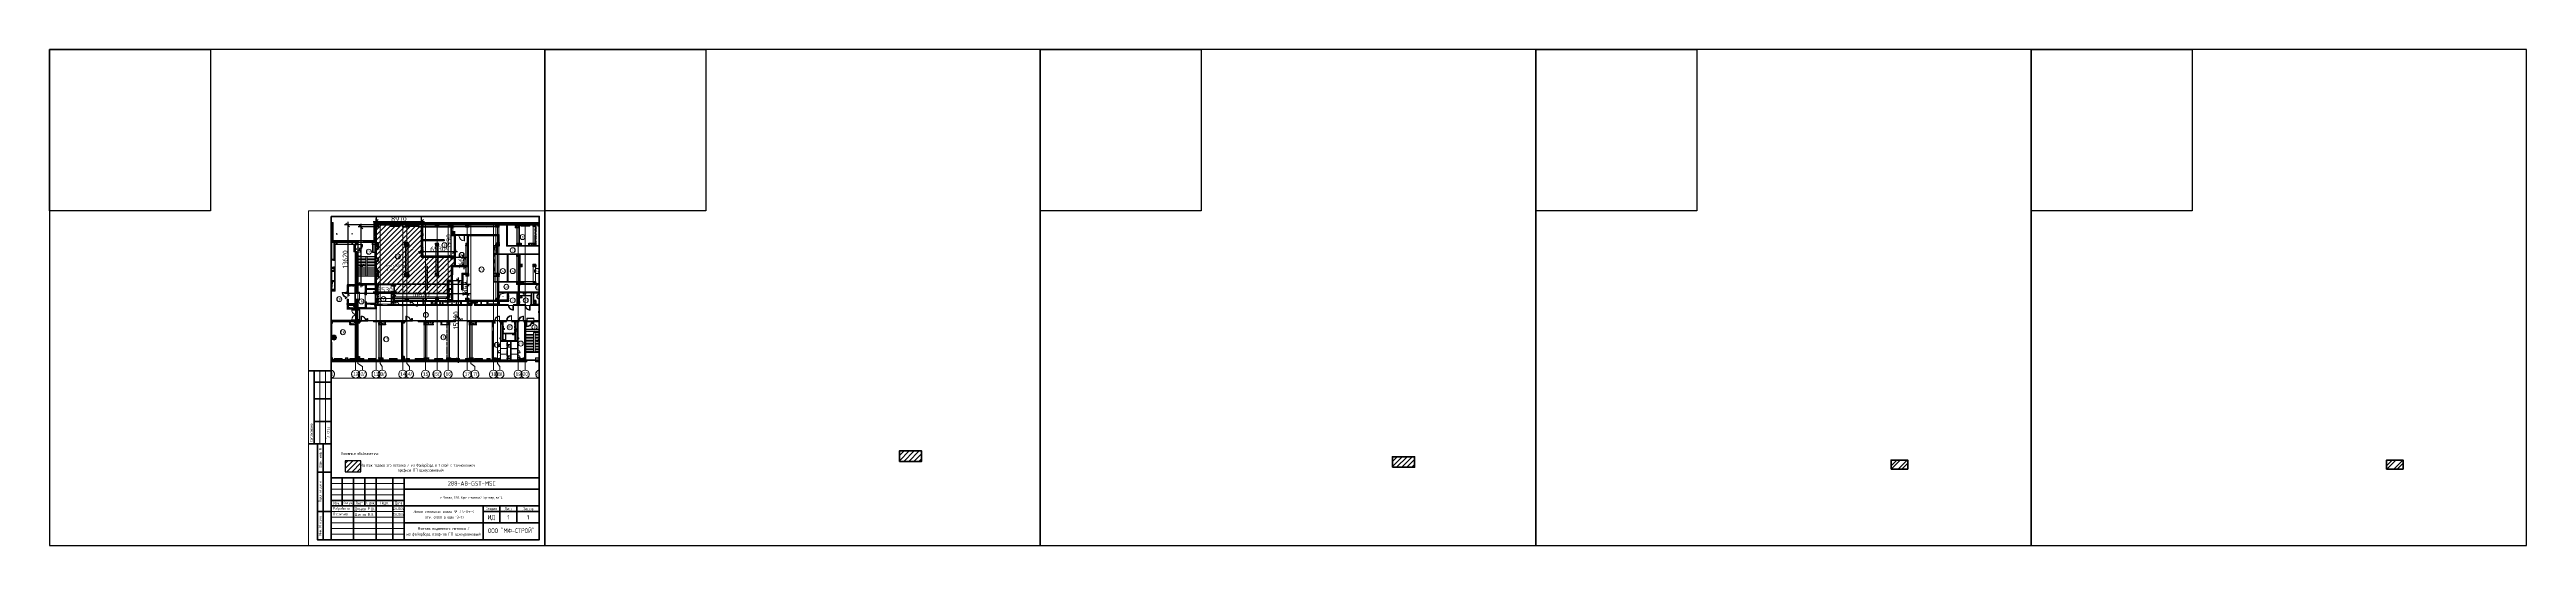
# Paper-space layout '7.4ГКЛ' of a CAD drawing. Header units: millimetres. Extents: x -143 to 2057, y 0 to 440.
# The model-space entities are those that its viewports show. They can reach past a viewport. Long polylines and large blocks are cut down to what shows.
import ezdxf
from ezdxf.enums import TextEntityAlignment as Align

# ---------------------------------------------------------------- set-up
doc = ezdxf.new("R2018")
doc.units = ezdxf.units.MM
doc.linetypes.add('50_ШТРИХ_ш4_п2_', pattern=[1200, 800, -400])
for name, color, linetype, lineweight in [('6.2) ГКЛ CF25 5 вып', 5, 'Continuous', 40), ('6.4) CF13 5 вып', 102, 'Continuous', 40), ('7.4) Одноур. пот. с утеплителем.', 6, 'Continuous', 50), ('A-AREA-BNDY', 7, 'Continuous', 5), ('A-AREA-IDEN', 7, 'Continuous', 9), ('A-DETL-2', 7, 'Continuous', 5), ('A-DETL-3', 7, '50_ШТРИХ_ш4_п2_', 30), ('A-DETL-GENF', 7, 'Continuous', 9), ('A-FLOR', 7, 'Continuous', 9), ('A-GENM', 7, 'Continuous', 9), ('A-GENM-1', 7, 'Continuous', 20), ('A-GLAZ', 7, 'Continuous', 9), ('A-GLAZ-1', 7, 'Continuous', 5), ('A-GLAZ-CURT', 7, 'Continuous', 9), ('A-GLAZ-CURT-1', 7, 'Continuous', 5), ('A-GLAZ-CURT-2', 7, 'Continuous', 20), ('A-GLAZ-CWMG', 7, 'Continuous', 9), ('A-GLAZ-CWMG-1', 7, 'Continuous', 20), ('A-WALL', 7, 'Continuous', 5), ('G-ANNO-TEXT', 7, 'Continuous', 9), ('I-WALL', 7, 'Continuous', 5), ('S-COLS', 7, 'Continuous', 9), ('S-COLS-1', 7, 'Continuous', 5), ('S-STRS', 7, 'Continuous', 9), ('S-STRS-MBND', 7, 'Continuous', 9), ('Оси', 7, 'Continuous', 9), ('Оси-1', 7, 'Continuous', 20)]:
    doc.layers.add(name, color=color, linetype=linetype, lineweight=lineweight)
for name, color, linetype, lineweight, true_color in [('A-DETL-GENF-1', 7, 'Continuous', 9, 0xf5f5f5), ('A-DOOR-1', 7, 'Continuous', 5, 0xc0c0c0), ('A-DOOR-4', 7, 'Continuous', 5, 0xd7dbdf), ('A-DOOR-5', 7, 'Continuous', 5, 0xb2b8bf), ('A-DOOR-6', 7, 'Continuous', 5, 0xe2e8ef), ('A-WALL-1', 9, 'Continuous', 5, 0x808080), ('A-WALL-FNSH-1', 9, 'Continuous', 5, 0x808080), ('M-EQPM-1', 7, 'Continuous', 9, 0xb2b2b2)]:
    doc.layers.add(name, color=color, linetype=linetype, lineweight=lineweight, true_color=true_color)
doc.layers.add('A-FLOR-PATT-1', color=7, linetype='Continuous', lineweight=9, true_color=0xeef6ff, transparency=0.5)
doc.styles.add('Arial', font='arial.ttf', dxfattribs={"width": 0.9, "height": 700})
doc.styles.add('GOST Common', font='', dxfattribs={"width": 0.9, "height": 500})
doc.styles.add('ISOCPEUR', font='isocpeur.ttf', dxfattribs={"height": 250})
doc.styles.add('ISOCPEUR_4', font='isocpeur.ttf', dxfattribs={"width": 0.9, "height": 1000})
doc.styles.get("Standard").update_dxf_attribs({"font": 'arial.ttf'})
doc.styles.add('СПДС', font='ГОСТ тип А.ttf', dxfattribs={"width": 0.9})
doc.styles.get('GOST Common').set_extended_font_data('GOST Common')
doc.dimstyles.new('ISO-2_0_0_9К_Средний_округл2_1', dxfattribs={"dimscale": 304.8, "dimtxt": 995.981176, "dimasz": 2.46063, "dimexe": 1.968504, "dimexo": 0, "dimgap": 0, "dimtad": 1, "dimdec": 0, "dimrnd": 10, "dimzin": 0, "dimdsep": 46, "dimtxsty": 'ISOCPEUR_4', "dimblk1": 'OBLIQUE', "dimblk2": 'OBLIQUE', "dimsah": 1, "dimcen": 0.09, "dimdle": 1.968504, "dimazin": 0, "dimtfac": 1, "dimtdec": 4, "dimtix": 1, "dimtmove": 0, "dimatfit": 3, "dimfxl": 1, "dimtvp": 1, "dimtolj": 1, "dimtzin": 0, "dimarcsym": 2})
doc.dimstyles.new('ISO-2_5_0_9К_БОЛЬШОЙ_1', dxfattribs={"dimscale": 304.8, "dimtxt": 248.995294, "dimasz": 0.492126, "dimexe": 0.393701, "dimexo": 0.984252, "dimgap": 0, "dimtad": 1, "dimdec": 0, "dimrnd": 10, "dimzin": 0, "dimdsep": 46, "dimtxsty": 'ISOCPEUR', "dimblk1": 'OBLIQUE', "dimblk2": 'OBLIQUE', "dimsah": 1, "dimcen": 0.09, "dimdle": 0.393701, "dimazin": 0, "dimtfac": 1, "dimtdec": 4, "dimtix": 1, "dimtmove": 2, "dimatfit": 3, "dimfxl": 1, "dimtvp": 1, "dimtolj": 1, "dimtzin": 0, "dimarcsym": 2})
pattern_1 = [(45, (64.7, -136.06), (-114.04925, 114.04925), []), (45, (178.75, -136.06), (-114.04925, 114.04925), [201.612, -40.322, 6.706, -33.617])]
pattern_2 = [(45, (64.7, -136.06), (-141.42136, 141.42136), []), (135, (64.7, -136.06), (-141.42136, -141.42136), [])]
pattern_3 = [(135, (64.7, -136.06), (-141.42136, -141.42136), [])]
pattern_4 = [(135, (64.7, -136.06), (-70.71068, -70.71068), [])]
pattern_5 = [(135, (64.7, -136.06), (-150.8683, -150.8683), [213.36, -35.56, 7.112, -35.56]), (135, (64.7, 14.71), (-150.8683, -150.8683), []), (50, (64.7, -136.06), (255.05767, -22.3145), [26.67, -293.37]), (355, (64.7, -136.06), (-49.3404, 267.4791), [21.336, -234.696]), (100.451, (85.96, -137.92), (205.7195, 245.16356), [22.666, -249.326]), (46.184, (64.7, -64.94), (379.511, -58.86), [40.005, -440.055]), (96.636, (96.33, -69.85), (332.3634, 346.3991), [33.999, -373.989]), (351.184, (64.7, -64.94), (332.3669, 346.3953), [32.004, -352.044]), (21, (100.26, -82.72), (212.26017, -143.1711), [26.67, -293.37]), (326, (100.26, -82.72), (86.5224, 257.8632), [21.336, -234.696]), (71.451, (117.95, -94.65), (298.78395, 114.6901), [22.666, -249.326]), (37.5, (64.7, -136.06), (4.32385, 118.37751), [6.706, -225.146, 6.706, -231.546, -235.585]), (37.5, (64.7, -136.06), (4.32385, 118.37751), [-470.103, 6.706, -228.879]), (7.5, (64.7, -136.06), (93.54758, 140.2533), [6.706, -129.134, 6.706, -219.812, -89.789]), (7.5, (64.7, -136.06), (93.54758, 140.2533), [-362.356, 6.706, -83.083]), (327.5, (-14.6, -136.06), (189.82734, -8.02019), [6.706, -82.194, 6.706, -270.662, -368.046]), (327.5, (-14.6, -136.06), (189.82734, -8.02019), [-366.268, 6.706, -361.34]), (317.5, (-50.16, -136.06), (207.38114, 35.59764), [6.706, -108.864, 6.706, -177.495, -261.366]), (317.5, (-50.16, -136.06), (207.38114, 35.59764), [-299.771, 6.706, -254.66])]
pattern_6 = [(45, (64.7, -136.06), (-70.71068, 70.71068), [])]
pattern_7 = [(0, (64.7, -136.06), (243.84, 60.96), [20.117, -162.763, 20.117, -162.763, -975.36]), (0, (64.7, -136.06), (243.84, 60.96), [-365.76, 20.117, -345.643, 20.117, -162.763, -426.72]), (0, (64.7, -136.06), (243.84, 60.96), [-914.4, 20.117, -101.803, 20.117, -284.683]), (120, (156.14, -105.58), (-174.71291, 180.691634), [20.117, -162.763, 20.117, -162.763, -975.36]), (120, (156.14, -105.58), (-174.71291, 180.691634), [-365.76, 20.117, -345.643, 20.117, -162.763, -426.72]), (120, (156.14, -105.58), (-174.71291, 180.691634), [-914.4, 20.117, -101.803, 20.117, -284.683]), (240, (186.62, 16.34), (-69.12709, -241.651634), [20.117, -162.763, 20.117, -162.763, -975.36]), (240, (186.62, 16.34), (-69.12709, -241.651634), [-365.76, 20.117, -345.643, 20.117, -162.763, -426.72]), (240, (186.62, 16.34), (-69.12709, -241.651634), [-914.4, 20.117, -101.803, 20.117, -284.683])]
pattern_8 = [(45, (64.7, -136.06), (-212.132, 212.132), []), (135, (64.7, -136.06), (-212.132, -212.132), [])]
pattern_9 = [(45, (-148707.42, -136.06), (-134.70384, 134.70384), []), (45, (-148572.72, -136.06), (-134.70384, 134.70384), [238.125, -47.625, 0, -47.625])]

# ---------------------------------------------------------------- blocks, each defined once
blk = doc.blocks.new('*U2103')
at = {"color": 4}
blk.add_lwpolyline([(-220, -220), (220, -220), (220, 220), (-220, 220)], close=True, dxfattribs=at)
at = {"color": 3}
blk.add_lwpolyline([(-220, 220), (-77, 220), (-77, 77), (-220, 77)], close=True, dxfattribs=at)
blk = doc.blocks.new('*U2104')
at = {"color": 0, "linetype": 'ByBlock', "lineweight": -2, "transparency": 16777216}
for p in [(0, 0), (440, 0), (880, 0), (1320, 0), (1760, 0)]:
    blk.add_blockref('*U2103', p, dxfattribs=at)
blk = doc.blocks.new('*U2068')
at = {"lineweight": 0}
blk.add_lwpolyline([(-205, -5), (5, -5), (5, 292), (-205, 292)], close=True, dxfattribs=at)
at = {"color": 0, "linetype": 'Continuous', "lineweight": 50}
blk.add_lwpolyline([(-185, 287), (0, 287), (0, 0), (-185, 0)], close=True, dxfattribs=at)
at = {"lineweight": 35}
for points in [[(-185, 150), (-205, 150)], [(-200, 85), (-200, 150)], [(-185, 140), (-200, 140)], [(-185, 125), (-200, 125)], [(-185, 105), (-200, 105)], [(-185, 85), (-205, 85)], [(-185, 85), (-197, 85), (-197, 0), (-185, 0)], [(-192, 0), (-192, 85)], [(-185, 60), (-197, 60)], [(-175, 55), (-175, 30)], [(-165, 55), (-165, 0)], [(-155, 55), (-155, 30)], [(-145, 55), (-145, 0)], [(-130, 55), (-130, 0)], [(-120, 55), (-120, 0)], [(-120, 45), (0, 45)], [(-185, 25), (-197, 25)], [(-185, 35), (-120, 35)], [(-185, 30), (0, 30)], [(-50, 30), (-50, 0)], [(-50, 25), (0, 25)], [(-35, 30), (-35, 15)], [(-20, 30), (-20, 15)], [(-120, 15), (0, 15)]]:
    blk.add_lwpolyline(points, dxfattribs=at)
at = {"lineweight": 18}
for points in [[(-195, 85), (-195, 150)], [(-190, 85), (-190, 150)], [(-185, 50), (-120, 50)], [(-185, 45), (-120, 45)], [(-185, 40), (-120, 40)], [(-185, 25), (-120, 25)], [(-185, 20), (-120, 20)], [(-185, 15), (-120, 15)], [(-185, 10), (-120, 10)], [(-185, 5), (-120, 5)]]:
    blk.add_lwpolyline(points, dxfattribs=at)
at = {"lineweight": 35}
blk.add_lwpolyline([(-185, 0), (0, 0), (0, 55), (-185, 55)], close=True, dxfattribs=at)
at = {"lineweight": 0}
blk.add_lwpolyline([(0, -5), (5, -5), (5, 0)], dxfattribs=at)
at = {"lineweight": -2, "char_height": 2.5, "attachment_point": 5, "rotation": 90, "style": 'СПДС'}
for s, insert, width in [('Согласовано', (-202.5, 95), 19.991), ('Гл. спец.', (-187.5, 95), 19.991), ('Взам. инв. N', (-194.5, 72.5), 24.991), ('Подл. и дата', (-194.5, 42.5), 34.991), ('Инв. N подл.', (-194.5, 12.5), 24.991)]:
    blk.add_mtext(s, dxfattribs=dict(at, insert=insert, width=width))
at = {"lineweight": -2, "char_height": 2.5, "style": 'СПДС'}
for s, insert, width, attachment_point in [('Разработал', (-183.1, 27.5), 17.953, 4), ('Проверил', (-183.1, 22.5), 17.953, 4), ('Изм.', (-180, 32.5), 10, 5), ('Кол.уч.', (-170, 32.5), 10, 5), ('Лист', (-160, 32.5), 10, 5), ('N док.', (-150, 32.5), 10, 5), ('Подп.', (-137.5, 32.5), 15, 5), ('Дата', (-125, 32.5), 10, 5), ('Стадия', (-42.5, 27.5), 15, 5), ('Лист', (-27.5, 27.5), 15, 5), ('Листов', (-10, 27.5), 20, 5)]:
    blk.add_mtext(s, dxfattribs=dict(at, insert=insert, width=width, attachment_point=attachment_point))
at = {"insert": (-60.2, 37.2), "char_height": 2.2, "attachment_point": 5, "style": 'СПДС'}
blk.add_mtext_dynamic_manual_height_columns('г.Москва, САО, Кронштадтский бульвар, вл.14', width=118.293, gutter_width=0, heights=[12.8], dxfattribs=at)
at = {"lineweight": 30, "width": 0.9, "flags": 104}
blk.add_attdef('ШАПКА', text='', height=3, dxfattribs=at).set_placement((-135, 281), align=Align.MIDDLE_CENTER)
at = {"style": 'СПДС'}
for tag, height, p in [('ШИФР_ПРОЕКТА', 4, (-60, 50)), ('НАИМЕНОВАНИЕ_ОБЪЕКТА', 2.5, (-85, 25)), ('СТАДИЯ', 4, (-42.5, 20)), ('ЛИСТ_первый', 4, (-27.5, 20)), ('ЛИСТОВ', 4, (-10, 20)), ('НАИМЕНОВАНИЕ_ОБЪЕКТА2', 2.5, (-85, 20)), ('НАИМЕНОВАНИЕ_ЧЕРТЕЖА2', 2.5, (-85, 5)), ('НАИМЕНОВАНИЕ_ЧЕРТЕЖА1', 2.5, (-85, 10)), ('ОРГАНИЗАЦИЯ_РАЗРАБОТЧИК1', 4, (-25, 8.1))]:
    blk.add_attdef(tag, text='', height=height, dxfattribs=at).set_placement(p, align=Align.MIDDLE_CENTER)
for tag, p in [('РАЗРАБОТЧИК', (-164, 27.5)), ('РУК.ГРУППЫ', (-164, 22.5))]:
    blk.add_attdef(tag, text='', height=2.5, dxfattribs=at).set_placement(p, align=Align.MIDDLE_LEFT)
at = {"style": 'СПДС', "width": 0.9}
for tag, p in [('ДАТА1', (-129.6, 26.4)), ('ДАТА2', (-129.6, 21.4))]:
    blk.add_attdef(tag, p, '', height=2.3, dxfattribs=at)
blk = doc.blocks.new('BSC_Колонна _Прямоугольная - 500х500-23286270-Объем проектирования 1 этажа')
at = {"layer": 'S-COLS-1'}
h = blk.add_hatch(dxfattribs=at)
h.set_pattern_fill('FP_4', color=256, style=0, pattern_type=2)
h.set_pattern_definition([(45, (-38790, -7650), (-114.04925, 114.04925), []), (45, (-38675.95, -7650), (-114.04925, 114.04925), [201.613, -40.323, 6.706, -33.617])])
h.paths.add_polyline_path([(250, -250), (250, 250), (-250, 250), (-250, -250), (85, -250)])
for p, q in [((250, 250), (-250, 250)), ((-250, 250), (-250, -250)), ((250, -250), (250, 250)), ((-250, -250), (250, -250))]:
    blk.add_line(p, q, dxfattribs=at)
blk = doc.blocks.new('BSC_Колонна _Прямоугольная - 500х500-V1-Объем проектирования 1 этажа')
at = {"layer": 'S-COLS-1'}
h = blk.add_hatch(dxfattribs=at)
h.set_pattern_fill('FP_5', color=256, style=0, pattern_type=2)
h.set_pattern_definition([(45, (-43160, -7650), (-114.04925, 114.04925), []), (45, (-43045.95, -7650), (-114.04925, 114.04925), [201.613, -40.323, 6.706, -33.617])])
h.paths.add_polyline_path([(-158, -250), (250, -250), (250, 250), (-250, 250), (-250, -250)])
for p, q in [((250, 250), (-250, 250)), ((-250, 250), (-250, -250)), ((250, -250), (250, 250)), ((-250, -250), (250, -250))]:
    blk.add_line(p, q, dxfattribs=at)
blk = doc.blocks.new('BSC_Колонна _Прямоугольная - 500х500-V2-Объем проектирования 1 этажа')
at = {"layer": 'S-COLS-1'}
h = blk.add_hatch(dxfattribs=at)
h.set_pattern_fill('FP_6', color=256, style=0, pattern_type=2)
h.set_pattern_definition([(45, (-47660, -7650), (-114.04925, 114.04925), []), (45, (-47545.95, -7650), (-114.04925, 114.04925), [201.613, -40.323, 6.706, -33.617])])
h.paths.add_polyline_path([(-250, -250), (250, -250), (250, 250), (-250, 250), (-250, -237)])
for p, q in [((250, 250), (-250, 250)), ((-250, 250), (-250, -250)), ((250, -250), (250, 250)), ((-250, -250), (250, -250))]:
    blk.add_line(p, q, dxfattribs=at)
blk = doc.blocks.new('BSC_Колонна _Прямоугольная - 500х500-V3-Объем проектирования 1 этажа')
at = {"layer": 'S-COLS-1'}
h = blk.add_hatch(dxfattribs=at)
h.set_pattern_fill('FP_7', color=256, style=0, pattern_type=2)
h.set_pattern_definition([(45, (-52160, -7650), (-114.04925, 114.04925), []), (45, (-52045.95, -7650), (-114.04925, 114.04925), [201.613, -40.323, 6.706, -33.617])])
h.paths.add_polyline_path([(-250, -250), (250, -250), (250, 250), (-250, 250), (-250, 30)])
for p, q in [((250, 250), (-250, 250)), ((-250, 250), (-250, -250)), ((250, -250), (250, 250)), ((-250, -250), (250, -250))]:
    blk.add_line(p, q, dxfattribs=at)
blk = doc.blocks.new('BSC_Колонна _Прямоугольная - 500х500-V4-Объем проектирования 1 этажа')
at = {"layer": 'S-COLS-1'}
h = blk.add_hatch(dxfattribs=at)
h.set_pattern_fill('FP_8', color=256, style=0, pattern_type=2)
h.set_pattern_definition([(45, (-61160, -7650), (-114.04925, 114.04925), []), (45, (-61045.95, -7650), (-114.04925, 114.04925), [201.613, -40.323, 6.706, -33.617])])
h.paths.add_polyline_path([(-250, -250), (250, -250), (250, 250), (-250, 250), (-250, -237)])
for p, q in [((250, 250), (-250, 250)), ((-250, 250), (-250, -250)), ((250, -250), (250, 250)), ((-250, -250), (250, -250))]:
    blk.add_line(p, q, dxfattribs=at)
blk = doc.blocks.new('BSC_Колонна _Прямоугольная - 500х500-V7-Объем проектирования 1 этажа')
at = {"layer": 'S-COLS-1'}
h = blk.add_hatch(dxfattribs=at)
h.set_pattern_fill('FP_11', color=256, style=0, pattern_type=2)
h.set_pattern_definition([(45, (-38790, -150), (-114.04925, 114.04925), []), (45, (-38675.95, -150), (-114.04925, 114.04925), [201.613, -40.323, 6.706, -33.617])])
h.paths.add_polyline_path([(250, -250), (250, 250), (-250, 250), (-250, -250), (85, -250)])
for p, q in [((250, 250), (-250, 250)), ((-250, 250), (-250, -250)), ((250, -250), (250, 250)), ((-250, -250), (250, -250))]:
    blk.add_line(p, q, dxfattribs=at)
blk = doc.blocks.new('BSC_Колонна _Прямоугольная - 500х500-V8-Объем проектирования 1 этажа')
at = {"layer": 'S-COLS-1'}
h = blk.add_hatch(dxfattribs=at)
h.set_pattern_fill('FP_12', color=256, style=0, pattern_type=2)
h.set_pattern_definition([(45, (-43160, -150), (-114.04925, 114.04925), []), (45, (-43045.95, -150), (-114.04925, 114.04925), [201.613, -40.323, 6.706, -33.617])])
h.paths.add_polyline_path([(250, -250), (250, 250), (-250, 250), (-250, -250)])
for p, q in [((250, 250), (-250, 250)), ((-250, 250), (-250, -250)), ((250, -250), (250, 250)), ((-250, -250), (250, -250))]:
    blk.add_line(p, q, dxfattribs=at)
blk = doc.blocks.new('BSC_Колонна _Прямоугольная - 500х500-V9-Объем проектирования 1 этажа')
at = {"layer": 'S-COLS-1'}
h = blk.add_hatch(dxfattribs=at)
h.set_pattern_fill('FP_13', color=256, style=0, pattern_type=2)
h.set_pattern_definition([(45, (-47660, -150), (-114.04925, 114.04925), []), (45, (-47545.95, -150), (-114.04925, 114.04925), [201.613, -40.323, 6.706, -33.617])])
h.paths.add_polyline_path([(250, -250), (250, 250), (-250, 250), (-250, -250)])
for p, q in [((250, 250), (-250, 250)), ((-250, 250), (-250, -250)), ((250, -250), (250, 250)), ((-250, -250), (250, -250))]:
    blk.add_line(p, q, dxfattribs=at)
blk = doc.blocks.new('BSC_Колонна _Прямоугольная - 500х500-V10-Объем проектирования 1 этажа')
at = {"layer": 'S-COLS-1'}
h = blk.add_hatch(dxfattribs=at)
h.set_pattern_fill('FP_14', color=256, style=0, pattern_type=2)
h.set_pattern_definition([(45, (-52160, -150), (-114.04925, 114.04925), []), (45, (-52045.95, -150), (-114.04925, 114.04925), [201.613, -40.323, 6.706, -33.617])])
h.paths.add_polyline_path([(-250, -250), (250, -250), (250, 250), (-250, 250), (-250, -245)])
for p, q in [((250, 250), (-250, 250)), ((-250, 250), (-250, -250)), ((250, -250), (250, 250)), ((-250, -250), (250, -250))]:
    blk.add_line(p, q, dxfattribs=at)
blk = doc.blocks.new('BSC_Колонна _Прямоугольная - 500х500-V11-Объем проектирования 1 этажа')
at = {"layer": 'S-COLS-1'}
h = blk.add_hatch(dxfattribs=at)
h.set_pattern_fill('FP_15', color=256, style=0, pattern_type=2)
h.set_pattern_definition([(45, (-61160, -150), (-114.04925, 114.04925), []), (45, (-61045.95, -150), (-114.04925, 114.04925), [201.613, -40.323, 6.706, -33.617])])
h.paths.add_polyline_path([(-250, -250), (250, -250), (250, 250), (-250, 250), (-250, -157)])
for p, q in [((250, 250), (-250, 250)), ((-250, 250), (-250, -250)), ((250, -250), (250, 250)), ((-250, -250), (250, -250))]:
    blk.add_line(p, q, dxfattribs=at)
blk = doc.blocks.new('BSC_Колонна _Прямоугольная - 500х500-V12-Объем проектирования 1 этажа')
at = {"layer": 'S-COLS-1'}
h = blk.add_hatch(dxfattribs=at)
h.set_pattern_fill('FP_16', color=256, style=0, pattern_type=2)
h.set_pattern_definition([(45, (-65660, -150), (-114.04925, 114.04925), []), (45, (-65545.95, -150), (-114.04925, 114.04925), [201.613, -40.323, 6.706, -33.617])])
h.paths.add_polyline_path([(-250, -250), (250, -250), (250, 250), (-250, 250), (-250, -157)])
for p, q in [((250, 250), (-250, 250)), ((-250, 250), (-250, -250)), ((250, -250), (250, 250)), ((-250, -250), (250, -250))]:
    blk.add_line(p, q, dxfattribs=at)
blk = doc.blocks.new('BSC_Колонна _Прямоугольная - 500х500-V15-Объем проектирования 1 этажа')
at = {"layer": 'S-COLS-1'}
h = blk.add_hatch(dxfattribs=at)
h.set_pattern_fill('FP_19', color=256, style=0, pattern_type=2)
h.set_pattern_definition([(45, (-65660, -7650), (-114.04925, 114.04925), []), (45, (-65545.95, -7650), (-114.04925, 114.04925), [201.613, -40.323, 6.706, -33.617])])
h.paths.add_polyline_path([(35, -250), (250, -250), (250, 22), (220, 22), (220, 30), (250, 30), (250, 250), (-250, 250), (-250, -250), (-10, -250)])
for p, q in [((220, 250), (-250, 250)), ((-250, 250), (-250, -250)), ((250, -250), (250, 22)), ((-250, -250), (250, -250))]:
    blk.add_line(p, q, dxfattribs=at)
blk = doc.blocks.new('BSC_Колонна _Прямоугольная - 600х600-23205240-Объем проектирования 1 этажа')
at = {"layer": 'S-COLS-1'}
h = blk.add_hatch(dxfattribs=at)
h.set_pattern_fill('FP_20', color=256, style=0, pattern_type=2)
h.set_pattern_definition([(45, (-66460, -12000), (-114.04925, 114.04925), []), (45, (-66345.95, -12000), (-114.04925, 114.04925), [201.613, -40.323, 6.706, -33.617])])
h.paths.add_polyline_path([(300, -300), (300, 300), (-300, 300), (-300, -300), (267, -300)])
for p, q in [((300, 300), (-300, 300)), ((-300, 300), (-300, -300)), ((300, -300), (300, 300)), ((-300, -300), (300, -300))]:
    blk.add_line(p, q, dxfattribs=at)
blk = doc.blocks.new('BSC_Колонна _Прямоугольная - 600х600-V21-Объем проектирования 1 этажа')
at = {"layer": 'S-COLS-1'}
h = blk.add_hatch(dxfattribs=at)
h.set_pattern_fill('FP_31', color=256, style=0, pattern_type=2)
h.set_pattern_definition([(45, (-66460, -17000), (-114.04925, 114.04925), []), (45, (-66345.95, -17000), (-114.04925, 114.04925), [201.613, -40.323, 6.706, -33.617])])
h.paths.add_polyline_path([(300, -300), (300, 300), (-300, 300), (-300, -300)])
for p, q in [((300, 300), (-300, 300)), ((-300, 300), (-300, -300)), ((300, -300), (300, 300)), ((-300, -300), (300, -300))]:
    blk.add_line(p, q, dxfattribs=at)
blk = doc.blocks.new('Системная панель - Стекло - 70мм-31693610-Объем проектирования 1 этажа')
at = {"layer": 'A-GLAZ-CURT-1'}
h = blk.add_hatch(dxfattribs=at)
h.set_pattern_fill('FP_50', color=256, style=0, pattern_type=2)
h.set_pattern_definition([(225, (66247.5, 24715), (565.685, -565.685), [400, -1200]), (225, (66647.5, 24915), (565.685, -565.685), [1200, -400]), (225, (65847.5, 25115), (565.685, -565.685), [400, -1200])])
h.paths.add_polyline_path([(358, 35), (-543, 35), (-543, -35), (543, -35), (543, 35), (505, 35)])
at = {"layer": 'A-GLAZ-CURT-2'}
for p, q in [((543, 35), (-543, 35)), ((-543, 35), (-543, -35)), ((543, -35), (543, 35)), ((-543, -35), (543, -35))]:
    blk.add_line(p, q, dxfattribs=at)
blk = doc.blocks.new('Прямоугольный импост - Импост структурный с накладкой - 160мм Темный-32302292-Объем проектирования 1 этажа')
at = {"layer": 'A-GLAZ-CWMG-1'}
for p, q in [((-50, 40), (-50, 140)), ((-50, 140), (0, 140)), ((-40, 40), (-50, 40)), ((-50, -17), (-50, 0)), ((-50, 0), (-40, 0)), ((-40, 0), (-40, 40)), ((-10, 40), (-10, 0)), ((0, 40), (-10, 40)), ((-10, 0), (0, 0)), ((0, 140), (0, 40)), ((0, 0), (0, -17)), ((0, -17), (-50, -17))]:
    blk.add_line(p, q, dxfattribs=at)
blk = doc.blocks.new('120_Окно_СКБ_1Ст - 120_Окно_СКБ_1Ст 900х2500_h_-20664874-Объем проектирования 1 этажа')
at = {"layer": 'A-GLAZ'}
for p, q in [((-450, -127), (-450, -57)), ((-450, -57), (-380, -57)), ((-380, -127), (-450, -127)), ((-380, -127), (-400, -127)), ((-400, -127), (-400, -137)), ((-400, -137), (400, -137)), ((400, -137), (-400, -137)), ((-380, -57), (-380, -127)), ((380, -87), (-380, -87)), ((-380, -87), (-380, -127)), ((-330, -137), (-330, -87)), ((330, -137), (330, -87)), ((380, -127), (380, -57)), ((380, -57), (450, -57)), ((380, -127), (380, -87)), ((450, -127), (380, -127)), ((400, -127), (380, -127)), ((400, -137), (400, -127)), ((450, -57), (450, -127))]:
    blk.add_line(p, q, dxfattribs=at)
at = {"layer": 'A-GLAZ-1'}
for p, q in [((450, -57), (-450, -57)), ((-430, -127), (-400, -127)), ((-330, -107), (330, -107)), ((330, -117), (-330, -117)), ((400, -127), (430, -127))]:
    blk.add_line(p, q, dxfattribs=at)
blk = doc.blocks.new('120_Окно_СКБ_2Ст - 120_Окно_СКБ_2Ст 2100х2500 _мал створка справа_-V25-Объем проектирования 1 этажа')
at = {"layer": 'A-GLAZ'}
for p, q in [((-1050, -127), (-1050, -57)), ((-1050, -57), (-980, -57)), ((-980, -127), (-1050, -127)), ((-980, -127), (-1000, -127)), ((-1000, -127), (-1000, -137)), ((-1000, -137), (170, -137)), ((170, -137), (-1000, -137)), ((-980, -57), (-980, -127)), ((150, -87), (-980, -87)), ((-980, -87), (-980, -127)), ((-930, -137), (-930, -87)), ((100, -137), (100, -87)), ((150, -127), (150, -57)), ((150, -57), (220, -57)), ((150, -127), (150, -87)), ((220, -127), (150, -127)), ((170, -127), (150, -127)), ((170, -137), (170, -127)), ((220, -127), (200, -127)), ((200, -127), (200, -137)), ((200, -137), (1000, -137)), ((1000, -137), (200, -137)), ((220, -57), (220, -127)), ((980, -87), (220, -87)), ((220, -87), (220, -127)), ((270, -137), (270, -87)), ((930, -137), (930, -87)), ((980, -127), (980, -57)), ((980, -57), (1050, -57)), ((980, -127), (980, -87)), ((1050, -127), (980, -127)), ((1000, -127), (980, -127)), ((1000, -137), (1000, -127)), ((1050, -57), (1050, -127))]:
    blk.add_line(p, q, dxfattribs=at)
at = {"layer": 'A-GLAZ-1'}
for p, q in [((1050, -57), (-1050, -57)), ((-1030, -127), (-1000, -127)), ((-930, -107), (100, -107)), ((100, -117), (-930, -117)), ((170, -127), (200, -127)), ((270, -107), (930, -107)), ((930, -117), (270, -117)), ((1000, -127), (1030, -127))]:
    blk.add_line(p, q, dxfattribs=at)
blk = doc.blocks.new('120_Окно_СКБ_2Ст - 120_Окно_СКБ_2Ст 3100х2500 _мал_створка слева_-22446080-Объем проектирования 1 этажа')
at = {"layer": 'A-GLAZ'}
for p, q in [((-1550, -127), (-1550, -57)), ((-1550, -57), (-1480, -57)), ((-1480, -127), (-1550, -127)), ((-1480, -127), (-1500, -127)), ((-1500, -127), (-1500, -137)), ((-1500, -137), (670, -137)), ((670, -137), (-1500, -137)), ((-1480, -57), (-1480, -127)), ((650, -87), (-1480, -87)), ((-1480, -87), (-1480, -127)), ((-1430, -137), (-1430, -87)), ((600, -137), (600, -87)), ((650, -127), (650, -57)), ((650, -57), (720, -57)), ((650, -127), (650, -87)), ((720, -127), (650, -127)), ((670, -127), (650, -127)), ((670, -137), (670, -127)), ((720, -127), (700, -127)), ((700, -127), (700, -137)), ((700, -137), (1500, -137)), ((1500, -137), (700, -137)), ((720, -57), (720, -127)), ((1480, -87), (720, -87)), ((720, -87), (720, -127)), ((770, -137), (770, -87)), ((1430, -137), (1430, -87)), ((1480, -127), (1480, -57)), ((1480, -57), (1550, -57)), ((1480, -127), (1480, -87)), ((1550, -127), (1480, -127)), ((1500, -127), (1480, -127)), ((1500, -137), (1500, -127)), ((1550, -57), (1550, -127))]:
    blk.add_line(p, q, dxfattribs=at)
at = {"layer": 'A-GLAZ-1'}
for p, q in [((1550, -57), (-1550, -57)), ((-1530, -127), (-1500, -127)), ((-1430, -107), (600, -107)), ((600, -117), (-1430, -117)), ((670, -127), (700, -127)), ((770, -107), (1430, -107)), ((1430, -117), (770, -117)), ((1500, -127), (1530, -127))]:
    blk.add_line(p, q, dxfattribs=at)
blk = doc.blocks.new('120_Окно_СКБ_2Ст - 120_Окно_СКБ_2Ст 2100х2500 _мал створка справа_-V26-Объем проектирования 1 этажа')
at = {"layer": 'A-GLAZ'}
for p, q in [((-1050, -127), (-1050, -57)), ((-1050, -57), (-980, -57)), ((-980, -127), (-1050, -127)), ((-980, -127), (-1000, -127)), ((-1000, -127), (-1000, -137)), ((-1000, -137), (170, -137)), ((170, -137), (-1000, -137)), ((-980, -57), (-980, -127)), ((150, -87), (-980, -87)), ((-980, -87), (-980, -127)), ((-930, -137), (-930, -87)), ((100, -137), (100, -87)), ((150, -127), (150, -57)), ((150, -57), (220, -57)), ((150, -127), (150, -87)), ((220, -127), (150, -127)), ((170, -127), (150, -127)), ((170, -137), (170, -127)), ((220, -127), (200, -127)), ((200, -127), (200, -137)), ((200, -137), (1000, -137)), ((1000, -137), (200, -137)), ((220, -57), (220, -127)), ((980, -87), (220, -87)), ((220, -87), (220, -127)), ((270, -137), (270, -87)), ((930, -137), (930, -87)), ((980, -127), (980, -57)), ((980, -57), (1050, -57)), ((980, -127), (980, -87)), ((1050, -127), (980, -127)), ((1000, -127), (980, -127)), ((1000, -137), (1000, -127)), ((1050, -57), (1050, -127))]:
    blk.add_line(p, q, dxfattribs=at)
at = {"layer": 'A-GLAZ-1'}
for p, q in [((1050, -57), (-1050, -57)), ((-1050, -127), (-1000, -127)), ((-930, -107), (100, -107)), ((100, -117), (-930, -117)), ((170, -127), (200, -127)), ((270, -107), (930, -107)), ((930, -117), (270, -117)), ((1000, -127), (1030, -127))]:
    blk.add_line(p, q, dxfattribs=at)
blk = doc.blocks.new('BSC_Колонна _Прямоугольная - 600х600-23205375-Объем проектирования 1 этажа')
at = {"layer": 'S-COLS-1'}
h = blk.add_hatch(dxfattribs=at)
h.set_pattern_fill('FP_54', color=256, style=0, pattern_type=2)
h.set_pattern_definition([(45, (-54460, -12000), (-114.04925, 114.04925), []), (45, (-54345.95, -12000), (-114.04925, 114.04925), [201.613, -40.323, 6.706, -33.617])])
h.paths.add_polyline_path([(-100, -300), (300, -300), (298, 300), (-300, 300), (-300, -300), (-112, -300)])
for p, q in [((300, 300), (-300, 300)), ((-300, 300), (-300, -300)), ((300, -300), (300, 300)), ((-300, -300), (300, -300))]:
    blk.add_line(p, q, dxfattribs=at)
blk = doc.blocks.new('BSC_Колонна _Прямоугольная - 600х600-V29-Объем проектирования 1 этажа')
at = {"layer": 'S-COLS-1'}
h = blk.add_hatch(dxfattribs=at)
h.set_pattern_fill('FP_55', color=256, style=0, pattern_type=2)
h.set_pattern_definition([(45, (-42460, -26800), (-114.04925, 114.04925), []), (45, (-42345.95, -26800), (-114.04925, 114.04925), [201.613, -40.323, 6.706, -33.617])])
h.paths.add_polyline_path([(274, -300), (300, -300), (300, 300), (-300, 300), (-300, -300), (200, -300)])
for p, q in [((300, 300), (-300, 300)), ((-300, 300), (-300, -300)), ((300, -300), (300, 300)), ((-300, -300), (300, -300))]:
    blk.add_line(p, q, dxfattribs=at)
blk = doc.blocks.new('Системная панель - Стекло - 70мм-31693619-Объем проектирования 1 этажа')
at = {"layer": 'A-GLAZ-CURT-1'}
h = blk.add_hatch(dxfattribs=at)
h.set_pattern_fill('FP_58', color=256, style=0, pattern_type=2)
h.set_pattern_definition([(225, (61517.5, 24715), (565.685, -565.685), [400, -1200]), (225, (61917.5, 24915), (565.685, -565.685), [1200, -400]), (225, (61117.5, 25115), (565.685, -565.685), [400, -1200])])
h.paths.add_polyline_path([(548, 35), (-548, 35), (-548, -35), (548, -34), (548, 25)])
at = {"layer": 'A-GLAZ-CURT-2'}
for p, q in [((548, 35), (-548, 35)), ((-548, 35), (-548, -35)), ((548, -35), (548, 35)), ((-548, -35), (548, -35))]:
    blk.add_line(p, q, dxfattribs=at)
blk = doc.blocks.new('Прямоугольный импост - 50 x 70 мм-23766079-Объем проектирования 1 этажа')
at = {"layer": 'A-GLAZ-CWMG-1'}
for p, q in [((-35, 35), (35, 35)), ((-35, -35), (-35, 35)), ((35, 35), (35, -35)), ((35, -35), (-35, -35))]:
    blk.add_line(p, q, dxfattribs=at)
blk = doc.blocks.new('BSC_Колонна _Прямоугольная - 500х500-V37-Объем проектирования 1 этажа')
at = {"layer": 'S-COLS-1'}
h = blk.add_hatch(dxfattribs=at)
h.set_pattern_fill('FP_63', color=256, style=0, pattern_type=2)
h.set_pattern_definition([(45, (-56660, -150), (-114.04925, 114.04925), []), (45, (-56545.95, -150), (-114.04925, 114.04925), [201.613, -40.323, 6.706, -33.617])])
h.paths.add_polyline_path([(250, -250), (250, 250), (-250, 250), (-250, -250)])
for p, q in [((250, 250), (-250, 250)), ((-250, 250), (-250, -250)), ((250, -250), (250, 250)), ((-250, -250), (250, -250))]:
    blk.add_line(p, q, dxfattribs=at)
blk = doc.blocks.new('BSC_Колонна _Прямоугольная - 500х500-V38-Объем проектирования 1 этажа')
at = {"layer": 'S-COLS-1'}
h = blk.add_hatch(dxfattribs=at)
h.set_pattern_fill('FP_64', color=256, style=0, pattern_type=2)
h.set_pattern_definition([(45, (-56660, -7650), (-114.04925, 114.04925), []), (45, (-56545.95, -7650), (-114.04925, 114.04925), [201.613, -40.323, 6.706, -33.617])])
h.paths.add_polyline_path([(-250, -250), (250, -250), (250, 250), (-250, 250), (-250, 30)])
for p, q in [((250, 250), (-250, 250)), ((-250, 250), (-250, -250)), ((250, -250), (250, 250)), ((-250, -250), (250, -250))]:
    blk.add_line(p, q, dxfattribs=at)
blk = doc.blocks.new('BSC_Колонна _Прямоугольная - 600х600-V39-Объем проектирования 1 этажа')
at = {"layer": 'S-COLS-1'}
h = blk.add_hatch(dxfattribs=at)
h.set_pattern_fill('FP_65', color=256, style=0, pattern_type=2)
h.set_pattern_definition([(45, (-33310, -7600), (-114.04925, 114.04925), []), (45, (-33195.95, -7600), (-114.04925, 114.04925), [201.613, -40.323, 6.706, -33.617])])
h.paths.add_polyline_path([(300, -300), (300, 300), (-300, 300), (-300, -300)])
for p, q in [((300, 300), (-300, 300)), ((-300, 300), (-300, -300)), ((300, -300), (300, 300)), ((-300, -300), (300, -300))]:
    blk.add_line(p, q, dxfattribs=at)
blk = doc.blocks.new('BSC_Колонна _Прямоугольная - 600х600-V40-Объем проектирования 1 этажа')
at = {"layer": 'S-COLS-1'}
h = blk.add_hatch(dxfattribs=at)
h.set_pattern_fill('FP_66', color=256, style=0, pattern_type=2)
h.set_pattern_definition([(45, (-33310, -200), (-114.04925, 114.04925), []), (45, (-33195.95, -200), (-114.04925, 114.04925), [201.613, -40.323, 6.706, -33.617])])
h.paths.add_polyline_path([(300, -300), (300, 300), (-300, 300), (-300, -300)])
for p, q in [((300, 300), (-300, 300)), ((-300, 300), (-300, -300)), ((300, -300), (300, 300)), ((-300, -300), (300, -300))]:
    blk.add_line(p, q, dxfattribs=at)
blk = doc.blocks.new('BSC_Колонна _Прямоугольная - 600х600-V41-Объем проектирования 1 этажа')
at = {"layer": 'S-COLS-1'}
h = blk.add_hatch(dxfattribs=at)
h.set_pattern_fill('FP_67', color=256, style=0, pattern_type=2)
h.set_pattern_definition([(45, (-42460, -17000), (-114.04925, 114.04925), []), (45, (-42345.95, -17000), (-114.04925, 114.04925), [201.613, -40.323, 6.706, -33.617])])
h.paths.add_polyline_path([(300, -300), (300, 300), (-300, 300), (-300, -300), (-60, -300)])
for p, q in [((300, 300), (-300, 300)), ((-300, 300), (-300, -300)), ((300, -300), (300, 300)), ((-300, -300), (300, -300))]:
    blk.add_line(p, q, dxfattribs=at)
blk = doc.blocks.new('BSC_Колонна _Прямоугольная - 600х600-V42-Объем проектирования 1 этажа')
at = {"layer": 'S-COLS-1'}
h = blk.add_hatch(dxfattribs=at)
h.set_pattern_fill('FP_68', color=256, style=0, pattern_type=2)
h.set_pattern_definition([(45, (-42460, -23000), (-114.04925, 114.04925), []), (45, (-42345.95, -23000), (-114.04925, 114.04925), [201.613, -40.323, 6.706, -33.617])])
h.paths.add_polyline_path([(-300, -300), (300, -300), (300, 300), (-300, 300), (-300, -218)])
for p, q in [((300, 300), (-300, 300)), ((-300, 300), (-300, -300)), ((300, -300), (300, 300)), ((-300, -300), (300, -300))]:
    blk.add_line(p, q, dxfattribs=at)
blk = doc.blocks.new('BSC_Колонна _Прямоугольная - 600х600-V43-Объем проектирования 1 этажа')
at = {"layer": 'S-COLS-1'}
h = blk.add_hatch(dxfattribs=at)
h.set_pattern_fill('FP_69', color=256, style=0, pattern_type=2)
h.set_pattern_definition([(45, (-60460, -12000), (-114.04925, 114.04925), []), (45, (-60345.95, -12000), (-114.04925, 114.04925), [201.613, -40.323, 6.706, -33.617])])
h.paths.add_polyline_path([(208, -300), (300, -300), (300, 300), (-300, 300), (-300, -300), (78, -300)])
for p, q in [((300, 300), (-300, 300)), ((-300, 300), (-300, -300)), ((300, -300), (300, 300)), ((-300, -300), (300, -300))]:
    blk.add_line(p, q, dxfattribs=at)
blk = doc.blocks.new('120_Окно_СКБ_1Ст - 120_Окно_СКБ_1Ст 900х2500_h_-V45-Объем проектирования 1 этажа')
at = {"layer": 'A-GLAZ'}
for p, q in [((-450, -127), (-450, -57)), ((-450, -57), (-380, -57)), ((-380, -127), (-450, -127)), ((-380, -127), (-400, -127)), ((-400, -127), (-400, -137)), ((-400, -137), (400, -137)), ((400, -137), (-400, -137)), ((-380, -57), (-380, -127)), ((380, -87), (-380, -87)), ((-380, -87), (-380, -127)), ((-330, -137), (-330, -87)), ((330, -137), (330, -87)), ((380, -127), (380, -57)), ((380, -57), (450, -57)), ((380, -127), (380, -87)), ((450, -127), (380, -127)), ((400, -127), (380, -127)), ((400, -137), (400, -127)), ((450, -57), (450, -127))]:
    blk.add_line(p, q, dxfattribs=at)
at = {"layer": 'A-GLAZ-1'}
for p, q in [((450, -57), (-450, -57)), ((-430, -127), (-400, -127)), ((-330, -107), (330, -107)), ((330, -117), (-330, -117)), ((400, -127), (430, -127))]:
    blk.add_line(p, q, dxfattribs=at)
blk = doc.blocks.new('BSC_Колонна _Прямоугольная - 500х500-V49-Объем проектирования 1 этажа')
at = {"layer": 'S-COLS-1'}
h = blk.add_hatch(dxfattribs=at)
h.set_pattern_fill('FP_73', color=256, style=0, pattern_type=2)
h.set_pattern_definition([(45, (-73790, -22950), (-114.04925, 114.04925), []), (45, (-73675.95, -22950), (-114.04925, 114.04925), [201.613, -40.323, 6.706, -33.617])])
h.paths.add_polyline_path([(250, -250), (250, 250), (-250, 250), (-250, -250), (157, -250)])
for p, q in [((250, 250), (-250, 250)), ((-250, 250), (-250, -250)), ((250, -250), (250, 250)), ((-250, -250), (250, -250))]:
    blk.add_line(p, q, dxfattribs=at)
blk = doc.blocks.new('BSC_Колонна _Прямоугольная - 500х500-V50-Объем проектирования 1 этажа')
at = {"layer": 'S-COLS-1'}
h = blk.add_hatch(dxfattribs=at)
h.set_pattern_fill('FP_74', color=256, style=0, pattern_type=2)
h.set_pattern_definition([(45, (-70560, -22950), (-114.04925, 114.04925), []), (45, (-70445.95, -22950), (-114.04925, 114.04925), [201.613, -40.323, 6.706, -33.617])])
h.paths.add_polyline_path([(103, -250), (250, -250), (250, 250), (-250, 250), (-250, -250)])
for p, q in [((250, 250), (-250, 250)), ((-250, 250), (-250, -250)), ((250, -250), (250, 250)), ((-250, -250), (250, -250))]:
    blk.add_line(p, q, dxfattribs=at)
blk = doc.blocks.new('Системная панель - Стекло - 70мм-31693620-Объем проектирования 1 этажа')
at = {"layer": 'A-GLAZ-CURT-1'}
h = blk.add_hatch(dxfattribs=at)
h.set_pattern_fill('FP_77', color=256, style=0, pattern_type=2)
h.set_pattern_definition([(225, (63885, 24715), (565.685, -565.685), [400, -1200]), (225, (64285, 24915), (565.685, -565.685), [1200, -400]), (225, (63485, 25115), (565.685, -565.685), [400, -1200])])
h.paths.add_polyline_path([(-560, 35), (-560, -35), (560, -35), (560, 35)])
at = {"layer": 'A-GLAZ-CURT-2'}
for p, q in [((560, 35), (-560, 35)), ((-560, 35), (-560, -35)), ((560, -35), (560, 35)), ((-560, -35), (560, -35))]:
    blk.add_line(p, q, dxfattribs=at)
blk = doc.blocks.new('120_Окно_СКБ_2Ст - 120_Окно_СКБ_2Ст 2100х2500 _мал створка справа_-V53-Объем проектирования 1 этажа')
at = {"layer": 'A-GLAZ'}
for p, q in [((-1050, -127), (-1050, -57)), ((-1050, -57), (-980, -57)), ((-980, -127), (-1050, -127)), ((-980, -127), (-1000, -127)), ((-1000, -127), (-1000, -137)), ((-1000, -137), (170, -137)), ((170, -137), (-1000, -137)), ((-980, -57), (-980, -127)), ((150, -87), (-980, -87)), ((-980, -87), (-980, -127)), ((-930, -137), (-930, -87)), ((100, -137), (100, -87)), ((150, -127), (150, -57)), ((150, -57), (220, -57)), ((150, -127), (150, -87)), ((220, -127), (150, -127)), ((170, -127), (150, -127)), ((170, -137), (170, -127)), ((220, -127), (200, -127)), ((200, -127), (200, -137)), ((200, -137), (1000, -137)), ((1000, -137), (200, -137)), ((220, -57), (220, -127)), ((980, -87), (220, -87)), ((220, -87), (220, -127)), ((270, -137), (270, -87)), ((930, -137), (930, -87)), ((980, -127), (980, -57)), ((980, -57), (1050, -57)), ((980, -127), (980, -87)), ((1050, -127), (980, -127)), ((1000, -127), (980, -127)), ((1000, -137), (1000, -127)), ((1050, -57), (1050, -127))]:
    blk.add_line(p, q, dxfattribs=at)
at = {"layer": 'A-GLAZ-1'}
for p, q in [((1050, -57), (-1050, -57)), ((-1030, -127), (-1000, -127)), ((-930, -107), (100, -107)), ((100, -117), (-930, -117)), ((171, -127), (200, -127)), ((270, -107), (930, -107)), ((930, -117), (270, -117)), ((1000, -127), (1030, -127))]:
    blk.add_line(p, q, dxfattribs=at)
blk = doc.blocks.new('BSC_Колонна _Прямоугольная - 600х600-V55-Объем проектирования 1 этажа')
at = {"layer": 'S-COLS-1'}
h = blk.add_hatch(dxfattribs=at)
h.set_pattern_fill('FP_81', color=256, style=0, pattern_type=2)
h.set_pattern_definition([(45, (-33310, -18150), (-114.04925, 114.04925), []), (45, (-33195.95, -18150), (-114.04925, 114.04925), [201.613, -40.323, 6.706, -33.617])])
h.paths.add_polyline_path([(-300, -300), (300, -300), (300, 300), (-300, 300), (-300, -138)])
for p, q in [((300, 300), (-300, 300)), ((-300, 300), (-300, -300)), ((300, -300), (300, 300)), ((-300, -300), (300, -300))]:
    blk.add_line(p, q, dxfattribs=at)
blk = doc.blocks.new('BSC_Колонна _Прямоугольная - 500х500-V56-Объем проектирования 1 этажа')
at = {"layer": 'S-COLS-1'}
h = blk.add_hatch(dxfattribs=at)
h.set_pattern_fill('FP_83', color=256, style=0, pattern_type=2)
h.set_pattern_definition([(45, (-73790, -11150), (-114.04925, 114.04925), []), (45, (-73675.95, -11150), (-114.04925, 114.04925), [201.613, -40.323, 6.706, -33.617])])
h.paths.add_polyline_path([(250, -250), (250, 250), (-250, 250), (-250, -250), (157, -250)])
for p, q in [((250, 250), (-250, 250)), ((-250, 250), (-250, -250)), ((250, -250), (250, 250)), ((-250, -250), (250, -250))]:
    blk.add_line(p, q, dxfattribs=at)
blk = doc.blocks.new('Дверь_Витражная_остекление_ - ВВ-6 остекление-32274838-Объем проектирования 1 этажа')
at = {"layer": 'A-DETL-GENF'}
for p, q in [((-655, 930), (-610, 930)), ((-655, 930), (-655, 20)), ((-610, 930), (-655, 930)), ((-655, 930), (-655, 20)), ((-655, 850), (-610, 850)), ((-655, 100), (-610, 100)), ((-610, 20), (-655, 20)), ((-655, 20), (-610, 20)), ((-645, 850), (-645, 100)), ((-610, 930), (-610, 20)), ((-610, 20), (-610, 930)), ((-601, 850), (-601, 100)), ((651, 340), (651, 100)), ((705, 420), (660, 420)), ((660, 420), (660, 20)), ((705, 420), (660, 420)), ((660, 420), (660, 20)), ((705, 340), (660, 340)), ((705, 100), (660, 100)), ((695, 340), (695, 100)), ((705, 420), (705, 20)), ((705, 20), (705, 420))]:
    blk.add_line(p, q, dxfattribs=at)
at = {"layer": 'A-DOOR-1'}
for p, q in [((-655, 20), (-705, 20)), ((-705, 20), (-705, -20)), ((-655, 930), (-655, 20)), ((-655, -20), (-655, 20)), ((655, 420), (655, 20)), ((705, 20), (655, 20)), ((655, 20), (655, -20)), ((705, -20), (705, 20)), ((-705, -20), (-655, -20)), ((655, -20), (705, -20))]:
    blk.add_line(p, q, dxfattribs=at)
for centre, radius, start, end in [((-655, 20), 910, 360, 90), ((655, 20), 400, 90, 180)]:
    blk.add_arc(centre, radius, start, end, dxfattribs=at)
blk = doc.blocks.new('PNS_Панель прямоугольная - Нр_Стекло - 40мм-32305525-Объем проектирования 1 этажа')
at = {"layer": 'A-GLAZ-1'}
for p, q in [((-312.5, 0), (312.5, 0)), ((-227.5, 0), (-302.5, 0)), ((-302.5, -40), (302.5, -40))]:
    blk.add_line(p, q, dxfattribs=at)
blk = doc.blocks.new('Прямоугольный импост - Импост структурный с накладкой - 160мм Темный-32302294-Объем проектирования 1 этажа')
at = {"layer": 'A-GLAZ-CWMG-1'}
for p, q in [((-25, 40), (-25, 140)), ((-25, 140), (25, 140)), ((-15, 40), (-25, 40)), ((-25, -17), (-25, 0)), ((-25, 0), (-15, 0)), ((-15, 0), (-15, 40)), ((15, 40), (15, 0)), ((25, 40), (15, 40)), ((15, 0), (25, 0)), ((25, 140), (25, 40)), ((25, 0), (25, -17)), ((25, -17), (-25, -17))]:
    blk.add_line(p, q, dxfattribs=at)
blk = doc.blocks.new('Прямоугольный импост - 50 x 70 мм-V67-Объем проектирования 1 этажа')
at = {"layer": 'A-GLAZ-CWMG-1'}
for p, q in [((-35, 35), (35, 35)), ((-35, -35), (-35, 35)), ((35, 35), (35, -35)), ((35, -35), (-35, -35))]:
    blk.add_line(p, q, dxfattribs=at)
blk = doc.blocks.new('BSC_Колонна _Прямоугольная - 600х600-V68-Объем проектирования 1 этажа')
at = {"layer": 'S-COLS-1'}
h = blk.add_hatch(dxfattribs=at)
h.set_pattern_fill('FP_90', color=256, style=0, pattern_type=2)
h.set_pattern_definition([(45, (-33310, -14900), (-114.04925, 114.04925), []), (45, (-33195.95, -14900), (-114.04925, 114.04925), [201.613, -40.323, 6.706, -33.617])])
h.paths.add_polyline_path([(300, -300), (300, 300), (-300, 300), (-300, -300), (-100, -300)])
for p, q in [((300, 300), (-300, 300)), ((-300, 300), (-300, -300)), ((300, -300), (300, 300)), ((-300, -300), (300, -300))]:
    blk.add_line(p, q, dxfattribs=at)
blk = doc.blocks.new('Дверь_Витражная_остекление_ - В-6 витраж-32305533-Объем проектирования 1 этажа')
at = {"layer": 'A-DETL-GENF'}
for p, q in [((-535, 1080), (-490, 1080)), ((-535, 1080), (-535, 17)), ((-490, 1080), (-535, 1080)), ((-535, 1080), (-535, 17)), ((-535, 1000), (-490, 1000)), ((-535, 90), (-490, 90)), ((-525, 1000), (-525, 90)), ((-490, 10), (-525, 10)), ((-525, 10), (-490, 10)), ((-480, 10), (-525, 10)), ((-490, 1080), (-490, 10)), ((-490, 10), (-490, 1080)), ((-481, 1000), (-481, 90)), ((-480, 0), (-480, 10)), ((401, 64), (401, 19)), ((561, 54), (401, 54)), ((525, 10), (401, 10)), ((480, -60), (480, 10)), ((480, 10), (525, 10)), ((481, 19), (481, 64)), ((481, 64), (481, 19)), ((561, 64), (561, 19)), ((-525, -60), (-480, -60)), ((-480, -60), (-480, -20)), ((525, -60), (480, -60))]:
    blk.add_line(p, q, dxfattribs=at)
at = {"layer": 'A-DOOR-6'}
blk.add_line((-535, 1080), (-535, 17), dxfattribs=at)
blk.add_arc((-535, 10), 1070, 0.37674, 90, dxfattribs=at)
blk = doc.blocks.new('Прямоугольный импост - Импост структурный с накладкой - 160мм Темный-V72-Объем проектирования 1 этажа')
at = {"layer": 'A-GLAZ-CWMG-1'}
for p, q in [((-25, 40), (-25, 140)), ((-25, 140), (25, 140)), ((-15, 40), (-25, 40)), ((-25, -17), (-25, 0)), ((-25, 0), (-15, 0)), ((-15, 0), (-15, 40)), ((15, 40), (15, 0)), ((25, 40), (15, 40)), ((15, 0), (25, 0)), ((25, 140), (25, 40)), ((25, 0), (25, -17)), ((25, -17), (-25, -17))]:
    blk.add_line(p, q, dxfattribs=at)
blk = doc.blocks.new('Системная панель - Стекло - 70мм-V80-Объем проектирования 1 этажа')
at = {"layer": 'A-GLAZ-CURT-1'}
h = blk.add_hatch(dxfattribs=at)
h.set_pattern_fill('FP_97', color=256, style=0, pattern_type=2)
h.set_pattern_definition([(225, (65075, 24715), (565.685, -565.685), [400, -1200]), (225, (65475, 24915), (565.685, -565.685), [1200, -400]), (225, (64675, 25115), (565.685, -565.685), [400, -1200])])
h.paths.add_polyline_path([(560, 35), (-560, 35), (-560, -35), (560, -35), (560, 25)])
at = {"layer": 'A-GLAZ-CURT-2'}
for p, q in [((560, 35), (-560, 35)), ((-560, 35), (-560, -35)), ((560, -35), (560, 35)), ((-560, -35), (560, -35))]:
    blk.add_line(p, q, dxfattribs=at)
blk = doc.blocks.new('Прямоугольный импост - Импост структурный с накладкой - 160мм Темный-32305521-Объем проектирования 1 этажа')
at = {"layer": 'A-GLAZ-CWMG'}
for p, q in [((58180, 24950), (58785, 24950)), ((58180, 24793), (58785, 24793))]:
    blk.add_line(p, q, dxfattribs=at)
blk = doc.blocks.new('BSC_Колонна _Прямоугольная - 500х500-22732503-Объем проектирования 1 этажа')
at = {"layer": 'S-COLS-1'}
h = blk.add_hatch(dxfattribs=at)
h.set_pattern_fill('FP_105', color=256, style=0, pattern_type=2)
h.set_pattern_definition([(45, (-48460, -17020), (-114.04925, 114.04925), []), (45, (-48345.95, -17020), (-114.04925, 114.04925), [201.613, -40.323, 6.706, -33.617])])
h.paths.add_polyline_path([(-200, -250), (250, -250), (250, 250), (-250, 250), (-250, -250)])
for p, q in [((250, 250), (-250, 250)), ((-250, 250), (-250, -250)), ((250, -250), (250, 250)), ((-250, -250), (250, -250))]:
    blk.add_line(p, q, dxfattribs=at)
blk = doc.blocks.new('BSC_Колонна _Прямоугольная - 500х500-V88-Объем проектирования 1 этажа')
at = {"layer": 'S-COLS-1'}
h = blk.add_hatch(dxfattribs=at)
h.set_pattern_fill('FP_106', color=256, style=0, pattern_type=2)
h.set_pattern_definition([(45, (-54460, -17020), (-114.04925, 114.04925), []), (45, (-54345.95, -17020), (-114.04925, 114.04925), [201.613, -40.323, 6.706, -33.617])])
h.paths.add_polyline_path([(-250, -250), (250, -250), (250, 250), (-250, 250), (-250, -228)])
for p, q in [((250, 250), (-250, 250)), ((-250, 250), (-250, -250)), ((250, -250), (250, 250)), ((-250, -250), (250, -250))]:
    blk.add_line(p, q, dxfattribs=at)
blk = doc.blocks.new('BSC_Колонна _Прямоугольная - 500х500-V89-Объем проектирования 1 этажа')
at = {"layer": 'S-COLS-1'}
h = blk.add_hatch(dxfattribs=at)
h.set_pattern_fill('FP_107', color=256, style=0, pattern_type=2)
h.set_pattern_definition([(45, (-48460, -23000), (-114.04925, 114.04925), []), (45, (-48345.95, -23000), (-114.04925, 114.04925), [201.613, -40.323, 6.706, -33.617])])
h.paths.add_polyline_path([(215, -250), (250, -250), (250, 250), (-250, 250), (-250, -250), (189, -250)])
for p, q in [((250, 250), (-250, 250)), ((-250, 250), (-250, -250)), ((250, -250), (250, 250)), ((-250, -250), (250, -250))]:
    blk.add_line(p, q, dxfattribs=at)
blk = doc.blocks.new('BSC_Колонна _Прямоугольная - 500х500-33455413-Объем проектирования 1 этажа')
at = {"layer": 'S-COLS-1'}
h = blk.add_hatch(dxfattribs=at)
h.set_pattern_fill('FP_108', color=256, style=0, pattern_type=2)
h.set_pattern_definition([(45, (-54460, -23000), (-114.04925, 114.04925), []), (45, (-54345.95, -23000), (-114.04925, 114.04925), [201.613, -40.323, 6.706, -33.617])])
h.paths.add_polyline_path([(-244, -250), (250, -250), (250, 250), (-250, 250), (-250, -250)])
for p, q in [((250, 250), (-250, 250)), ((-250, 250), (-250, -250)), ((250, -250), (250, 250)), ((-250, -250), (250, -250))]:
    blk.add_line(p, q, dxfattribs=at)
blk = doc.blocks.new('Прямоугольный импост - Импост структурный с накладкой - 160мм Темный-31239214-Объем проектирования 1 этажа')
at = {"layer": 'A-GLAZ-CWMG-1'}
for p, q in [((-50, 0), (-50, 17)), ((-50, 17), (0, 17)), ((-40, 0), (-50, 0)), ((-40, -40), (-40, 0)), ((0, 0), (-10, 0)), ((-10, 0), (-10, -40)), ((0, 17), (0, 0)), ((-50, -140), (-50, -40)), ((-50, -40), (-40, -40)), ((0, -140), (-50, -140)), ((-10, -40), (0, -40)), ((0, -40), (0, -140))]:
    blk.add_line(p, q, dxfattribs=at)
blk = doc.blocks.new('Дверь_Витражная_остекление_ - ДВН_ДАО_Главный вход_1800 в свету 5-32258809-Объем проектирования 1 этажа')
at = {"layer": 'A-DETL-GENF'}
for p, q in [((993, 20), (993, -20)), ((993, 20), (993, -20)), ((-948, -20), (-993, -20)), ((-948, -20), (-993, -20)), ((-993, -1013), (-993, -21)), ((-993, -21), (-993, -1013)), ((-993, -100), (-948, -100)), ((-993, -933), (-948, -933)), ((-993, -1013), (-948, -1013)), ((-993, -1013), (-948, -1013)), ((-983, -933), (-983, -100)), ((-948, -1013), (-948, -21)), ((-948, -1013), (-948, -21)), ((-939, -933), (-939, -100)), ((989, -933), (989, -100)), ((998, -1013), (998, -20)), ((998, -20), (998, -1013)), ((1043, -100), (998, -100)), ((1043, -933), (998, -933)), ((1043, -1013), (998, -1013)), ((998, -1013), (1043, -1013)), ((1033, -933), (1033, -100)), ((1043, -1013), (1043, -20)), ((1043, -1013), (1043, -20))]:
    blk.add_line(p, q, dxfattribs=at)
at = {"layer": 'A-DOOR-1'}
for p, q in [((-1043, 20), (-993, 20)), ((-1043, -20), (-1043, 20)), ((-993, 20), (-993, -20)), ((993, 20), (1043, 20)), ((993, -20), (993, 20)), ((1043, 20), (1043, -20)), ((-993, -20), (-1043, -20)), ((-993, -1013), (-993, -21)), ((1043, -20), (993, -20)), ((993, -1013), (993, -21))]:
    blk.add_line(p, q, dxfattribs=at)
for centre, start, end in [((-993, -20), 270, 0), ((993, -20), 180, 270)]:
    blk.add_arc(centre, 993, start, end, dxfattribs=at)
blk = doc.blocks.new('Прямоугольный импост - Импост структурный с накладкой - 160мм Темный-V90-Объем проектирования 1 этажа')
at = {"layer": 'A-GLAZ-CWMG-1'}
for p, q in [((-25, 0), (-25, 17)), ((-25, 17), (25, 17)), ((-15, 0), (-25, 0)), ((-15, -40), (-15, 0)), ((25, 0), (15, 0)), ((15, 0), (15, -40)), ((25, 17), (25, 0)), ((-25, -140), (-25, -40)), ((-25, -40), (-15, -40)), ((25, -140), (-25, -140)), ((15, -40), (25, -40)), ((25, -40), (25, -140))]:
    blk.add_line(p, q, dxfattribs=at)
blk = doc.blocks.new('BSC_Колонна _Прямоугольная - 500х500-V91-Объем проектирования 1 этажа')
at = {"layer": 'S-COLS-1'}
h = blk.add_hatch(dxfattribs=at)
h.set_pattern_fill('FP_109', color=256, style=0, pattern_type=2)
h.set_pattern_definition([(45, (-70560, -15400), (-114.04925, 114.04925), []), (45, (-70445.95, -15400), (-114.04925, 114.04925), [201.613, -40.323, 6.706, -33.617])])
h.paths.add_polyline_path([(-223, -250), (250, -250), (250, 250), (-250, 250), (-250, -250)])
for p, q in [((250, 250), (-250, 250)), ((-250, 250), (-250, -250)), ((250, -250), (250, 250)), ((-250, -250), (250, -250))]:
    blk.add_line(p, q, dxfattribs=at)
blk = doc.blocks.new('BSC_Колонна _Прямоугольная - 500х500-V92-Объем проектирования 1 этажа')
at = {"layer": 'S-COLS-1'}
h = blk.add_hatch(dxfattribs=at)
h.set_pattern_fill('FP_110', color=256, style=0, pattern_type=2)
h.set_pattern_definition([(45, (-73790, -15400), (-114.04925, 114.04925), []), (45, (-73675.95, -15400), (-114.04925, 114.04925), [201.613, -40.323, 6.706, -33.617])])
h.paths.add_polyline_path([(250, -250), (250, 250), (-250, 250), (-250, -250), (157, -250)])
for p, q in [((250, 250), (-250, 250)), ((-250, 250), (-250, -250)), ((250, -250), (250, 250)), ((-250, -250), (250, -250))]:
    blk.add_line(p, q, dxfattribs=at)
blk = doc.blocks.new('120_Окно_СКБ_2Ст - 120_Окно_СКБ_2Ст 3100х2500 _мал_створка слева_-V95-Объем проектирования 1 этажа')
at = {"layer": 'A-GLAZ'}
for p, q in [((-1550, -127), (-1550, -57)), ((-1550, -57), (-1480, -57)), ((-1480, -127), (-1550, -127)), ((-1480, -127), (-1500, -127)), ((-1500, -127), (-1500, -137)), ((-1500, -137), (670, -137)), ((670, -137), (-1500, -137)), ((-1480, -57), (-1480, -127)), ((650, -87), (-1480, -87)), ((-1480, -87), (-1480, -127)), ((-1430, -137), (-1430, -87)), ((600, -137), (600, -87)), ((650, -127), (650, -57)), ((650, -57), (720, -57)), ((650, -127), (650, -87)), ((720, -127), (650, -127)), ((670, -127), (650, -127)), ((670, -137), (670, -127)), ((720, -127), (700, -127)), ((700, -127), (700, -137)), ((700, -137), (1500, -137)), ((1500, -137), (700, -137)), ((720, -57), (720, -127)), ((1480, -87), (720, -87)), ((720, -87), (720, -127)), ((770, -137), (770, -87)), ((1430, -137), (1430, -87)), ((1480, -127), (1480, -57)), ((1480, -57), (1550, -57)), ((1480, -127), (1480, -87)), ((1550, -127), (1480, -127)), ((1500, -127), (1480, -127)), ((1500, -137), (1500, -127)), ((1550, -57), (1550, -127))]:
    blk.add_line(p, q, dxfattribs=at)
at = {"layer": 'A-GLAZ-1'}
for p, q in [((1550, -57), (-1550, -57)), ((-1550, -127), (-1500, -127)), ((-1430, -107), (600, -107)), ((600, -117), (-1430, -117)), ((670, -127), (700, -127)), ((770, -107), (1430, -107)), ((1430, -117), (770, -117)), ((1500, -127), (1550, -127))]:
    blk.add_line(p, q, dxfattribs=at)
blk = doc.blocks.new('BSC_Колонна _Прямоугольная - 500х500-V96-Объем проектирования 1 этажа')
at = {"layer": 'S-COLS-1'}
h = blk.add_hatch(dxfattribs=at)
h.set_pattern_fill('FP_112', color=256, style=0, pattern_type=2)
h.set_pattern_definition([(45, (-38240, -150), (-114.04925, 114.04925), []), (45, (-38125.95, -150), (-114.04925, 114.04925), [201.613, -40.323, 6.706, -33.617])])
h.paths.add_polyline_path([(-250, -250), (250, -250), (250, 250), (-250, 250), (-250, -231)])
for p, q in [((250, 250), (-250, 250)), ((-250, 250), (-250, -250)), ((250, -250), (250, 250)), ((-250, -250), (250, -250))]:
    blk.add_line(p, q, dxfattribs=at)
blk = doc.blocks.new('BSC_Колонна _Прямоугольная - 500х500-V97-Объем проектирования 1 этажа')
at = {"layer": 'S-COLS-1'}
h = blk.add_hatch(dxfattribs=at)
h.set_pattern_fill('FP_113', color=256, style=0, pattern_type=2)
h.set_pattern_definition([(45, (-38240, -7650), (-114.04925, 114.04925), []), (45, (-38125.95, -7650), (-114.04925, 114.04925), [201.613, -40.323, 6.706, -33.617])])
h.paths.add_polyline_path([(30, -250), (250, -250), (250, 250), (-250, 250), (-250, -250)])
for p, q in [((250, 250), (-250, 250)), ((-250, 250), (-250, -250)), ((250, -250), (250, 250)), ((-250, -250), (250, -250))]:
    blk.add_line(p, q, dxfattribs=at)
blk = doc.blocks.new('BSC_Колонна _Прямоугольная - 600х600-V105-Объем проектирования 1 этажа')
at = {"layer": 'S-COLS-1'}
h = blk.add_hatch(dxfattribs=at)
h.set_pattern_fill('FP_125', color=256, style=0, pattern_type=2)
h.set_pattern_definition([(45, (-33310, -22300), (-114.04925, 114.04925), []), (45, (-33195.95, -22300), (-114.04925, 114.04925), [201.613, -40.323, 6.706, -33.617])])
h.paths.add_polyline_path([(300, -300), (300, 300), (-300, 300), (-300, -300), (100, -300)])
for p, q in [((300, 300), (-300, 300)), ((-300, 300), (-300, -300)), ((300, -300), (300, 300)), ((-300, -300), (300, -300))]:
    blk.add_line(p, q, dxfattribs=at)
blk = doc.blocks.new('131_Сантехническая перегородка_Дверь_ поз_4 - СД-1-30830986-Объем проектирования 1 этажа')
at = {"layer": 'A-GENM'}
for points in [[(-190, -8), (250, -8), (250, 8), (-190, 8)], [(750, 8), (750, -8), (1190, -8), (1190, 8), (1164, 8)]]:
    blk.add_hatch(color=256, dxfattribs=at).paths.add_polyline_path(points)
at = {"layer": 'A-DOOR-1'}
for p, q in [((266, 508), (250, 508)), ((250, 8), (250, 508)), ((266, 8), (250, 8)), ((266, 8), (266, 508))]:
    blk.add_line(p, q, dxfattribs=at)
blk.add_arc((250, 8), 500, 360, 90, dxfattribs=at)
at = {"layer": 'A-GENM-1'}
for p, q in [((250, 8), (-190, 8)), ((-190, 8), (-190, -8)), ((250, -8), (250, 8)), ((1190, 8), (750, 8)), ((750, 8), (750, -8)), ((1190, -8), (1190, 8)), ((-190, -8), (250, -8)), ((750, -8), (1190, -8))]:
    blk.add_line(p, q, dxfattribs=at)
blk = doc.blocks.new('131_Сантехническая перегородка_Дверь - СД-1-29846662-Объем проектирования 1 этажа')
at = {"layer": 'A-GENM'}
for points in [[(0, -8), (317, -8), (317, 8), (0, 8)], [(817, -8), (1119, -8), (1119, 8), (817, 8)]]:
    blk.add_hatch(color=256, dxfattribs=at).paths.add_polyline_path(points)
at = {"layer": 'A-DOOR-1'}
for p, q in [((333, -8), (317, -8)), ((317, -8), (317, -508)), ((333, -508), (317, -508)), ((333, -8), (333, -508))]:
    blk.add_line(p, q, dxfattribs=at)
blk.add_arc((317, -8), 500, 270, 0, dxfattribs=at)
at = {"layer": 'A-GENM-1'}
for p, q in [((317, 8), (0, 8)), ((0, 8), (0, -8)), ((317, -8), (317, 8)), ((1135, 8), (817, 8)), ((817, 8), (817, -8)), ((1135, -8), (1135, 8)), ((0, -8), (317, -8)), ((817, -8), (1135, -8))]:
    blk.add_line(p, q, dxfattribs=at)
blk = doc.blocks.new('131_Сантехническая перегородка - СП-4-30850764-Объем проектирования 1 этажа')
at = {"layer": 'A-GENM'}
blk.add_hatch(color=256, dxfattribs=at).paths.add_polyline_path([(185, -8), (1330, -8), (1330, 8), (55, 8), (55, -8)])
at = {"layer": 'A-GENM', "flags": 128}
for points in [[(127, 8), (126, 9), (126, 9), (126, 9), (125, 10), (125, 10), (124, 11), (124, 11), (123, 12), (123, 12), (123, 12), (122, 13), (122, 13), (121, 13), (120, 14), (120, 14), (119, 14), (119, 14), (118, 14), (118, 15), (117, 15), (116, 15), (116, 15), (115, 15), (115, 15), (114, 15), (113, 15), (113, 15), (112, 15), (112, 15), (111, 15), (110, 15), (110, 15), (109, 14), (109, 14), (108, 14), (108, 14), (107, 13), (107, 13), (106, 13), (106, 13), (105, 12), (105, 12), (104, 11), (104, 11), (103, 11), (103, 10), (102, 10), (102, 9), (102, 9), (101, 8), (101, 8)], [(101, -8), (101, -9), (102, -9), (102, -9), (103, -10), (103, -10), (103, -11), (104, -11), (104, -12), (105, -12), (105, -12), (106, -13), (106, -13), (107, -13), (107, -14), (108, -14), (108, -14), (109, -14), (110, -14), (110, -15), (111, -15), (111, -15), (112, -15), (113, -15), (113, -15), (114, -15), (114, -15), (115, -15), (116, -15), (116, -15), (117, -15), (117, -15), (118, -15), (118, -14), (119, -14), (120, -14), (120, -14), (121, -13), (121, -13), (122, -13), (122, -13), (123, -12), (123, -12), (124, -11), (124, -11), (125, -11), (125, -10), (125, -10), (126, -9), (126, -9), (126, -8), (127, -8)]]:
    blk.add_lwpolyline(points, dxfattribs=at)
at = {"layer": 'A-GENM'}
for radius, start, end in [(24.6, 19.91127, 160.08873), (17.6, 28.97309, 151.02691), (15.1, 33.78108, 146.21892), (24.6, 199.91127, 340.08873), (17.6, 208.97309, 331.02691), (15.1, 213.78108, 326.21892)]:
    blk.add_arc((114, 0), radius, start, end, dxfattribs=at)
at = {"layer": 'A-GENM-1'}
for p, q in [((1330, 8), (55, 8)), ((55, 8), (55, -8)), ((1330, -8), (1330, 8)), ((55, -8), (1330, -8))]:
    blk.add_line(p, q, dxfattribs=at)
blk = doc.blocks.new('131_Сантехническая перегородка - СП-4-30850728-Объем проектирования 1 этажа')
at = {"layer": 'A-GENM'}
blk.add_hatch(color=256, dxfattribs=at).paths.add_polyline_path([(201, -8), (1330, -8), (1330, 8), (71, 8), (71, -8)])
at = {"layer": 'A-GENM', "flags": 128}
for points in [[(143, 8), (142, 9), (142, 9), (142, 9), (141, 10), (141, 10), (141, 11), (140, 11), (140, 12), (139, 12), (139, 12), (138, 13), (138, 13), (137, 13), (137, 14), (136, 14), (135, 14), (135, 14), (134, 14), (134, 15), (133, 15), (133, 15), (132, 15), (131, 15), (131, 15), (130, 15), (130, 15), (129, 15), (128, 15), (128, 15), (127, 15), (127, 15), (126, 15), (125, 14), (125, 14), (124, 14), (124, 14), (123, 13), (123, 13), (122, 13), (122, 13), (121, 12), (121, 12), (120, 11), (120, 11), (119, 11), (119, 10), (119, 10), (118, 9), (118, 9), (117, 8), (117, 8)], [(117, -8), (118, -9), (118, -9), (118, -9), (119, -10), (119, -10), (120, -11), (120, -11), (120, -12), (121, -12), (121, -12), (122, -13), (122, -13), (123, -13), (123, -14), (124, -14), (125, -14), (125, -14), (126, -14), (126, -15), (127, -15), (127, -15), (128, -15), (129, -15), (129, -15), (130, -15), (130, -15), (131, -15), (132, -15), (132, -15), (133, -15), (133, -15), (134, -15), (135, -14), (135, -14), (136, -14), (136, -14), (137, -13), (137, -13), (138, -13), (138, -13), (139, -12), (139, -12), (140, -11), (140, -11), (141, -11), (141, -10), (142, -10), (142, -9), (142, -9), (143, -8), (143, -8)]]:
    blk.add_lwpolyline(points, dxfattribs=at)
at = {"layer": 'A-GENM'}
for radius, start, end in [(24.6, 19.91127, 160.08873), (17.6, 28.97309, 151.02691), (15.1, 33.78108, 146.21892), (24.6, 199.91127, 340.08873), (17.6, 208.97309, 331.02691), (15.1, 213.78108, 326.21892)]:
    blk.add_arc((130, 0), radius, start, end, dxfattribs=at)
at = {"layer": 'A-GENM-1'}
for p, q in [((1330, 8), (71, 8)), ((71, 8), (71, -8)), ((1330, -8), (1330, 8)), ((71, -8), (1330, -8))]:
    blk.add_line(p, q, dxfattribs=at)
blk = doc.blocks.new('131_Сантехническая перегородка_Дверь - СД-1-30819167-Объем проектирования 1 этажа')
at = {"layer": 'A-GENM'}
for points in [[(0, 8), (2, 7), (18, 7), (18, -8), (305, -8), (305, 8)], [(805, 8), (805, -8), (1109, -8), (1109, 8), (873, 8)]]:
    blk.add_hatch(color=256, dxfattribs=at).paths.add_polyline_path(points)
at = {"layer": 'A-DOOR-1'}
for p, q in [((321, 508), (305, 508)), ((305, 8), (305, 508)), ((321, 8), (305, 8)), ((321, 8), (321, 508))]:
    blk.add_line(p, q, dxfattribs=at)
blk.add_arc((305, 8), 500, 360, 90, dxfattribs=at)
at = {"layer": 'A-GENM-1'}
for p, q in [((305, 8), (0, 8)), ((0, 8), (0, -8)), ((305, -8), (305, 8)), ((1110, 8), (805, 8)), ((805, 8), (805, -8)), ((1110, -8), (1110, 8)), ((0, -8), (305, -8)), ((805, -8), (1110, -8))]:
    blk.add_line(p, q, dxfattribs=at)
blk = doc.blocks.new('131_Сантехническая перегородка - СП-4-30819166-Объем проектирования 1 этажа')
at = {"layer": 'A-GENM'}
blk.add_hatch(color=256, dxfattribs=at).paths.add_polyline_path([(637, 8), (41, 8), (41, -8), (1330, -8), (1330, 8)])
at = {"layer": 'A-GENM', "flags": 128}
for points in [[(111, 8), (111, 9), (111, 9), (110, 9), (110, 10), (110, 10), (109, 11), (109, 11), (108, 12), (108, 12), (107, 12), (107, 13), (106, 13), (106, 13), (105, 14), (105, 14), (104, 14), (103, 14), (103, 14), (102, 15), (102, 15), (101, 15), (101, 15), (100, 15), (99, 15), (99, 15), (98, 15), (98, 15), (97, 15), (96, 15), (96, 15), (95, 15), (95, 15), (94, 14), (93, 14), (93, 14), (92, 14), (92, 13), (91, 13), (91, 13), (90, 13), (90, 12), (89, 12), (89, 11), (88, 11), (88, 11), (87, 10), (87, 10), (87, 9), (86, 9), (86, 8), (86, 8)], [(86, -8), (86, -9), (86, -9), (87, -9), (87, -10), (88, -10), (88, -11), (89, -11), (89, -12), (89, -12), (90, -12), (90, -13), (91, -13), (91, -13), (92, -14), (93, -14), (93, -14), (94, -14), (94, -14), (95, -15), (95, -15), (96, -15), (97, -15), (97, -15), (98, -15), (98, -15), (99, -15), (100, -15), (100, -15), (101, -15), (101, -15), (102, -15), (103, -15), (103, -14), (104, -14), (104, -14), (105, -14), (105, -13), (106, -13), (106, -13), (107, -13), (107, -12), (108, -12), (108, -11), (109, -11), (109, -11), (110, -10), (110, -10), (110, -9), (111, -9), (111, -8), (111, -8)]]:
    blk.add_lwpolyline(points, dxfattribs=at)
at = {"layer": 'A-GENM'}
for radius, start, end in [(24.6, 19.91127, 160.08873), (17.6, 28.97309, 151.02691), (15.1, 33.78108, 146.21892), (24.6, 199.91127, 340.08873), (17.6, 208.97309, 331.02691), (15.1, 213.78108, 326.21892)]:
    blk.add_arc((99, 0), radius, start, end, dxfattribs=at)
at = {"layer": 'A-GENM-1'}
for p, q in [((1330, 8), (40, 8)), ((40, 8), (40, -8)), ((1330, -8), (1330, 8)), ((40, -8), (1330, -8))]:
    blk.add_line(p, q, dxfattribs=at)
blk = doc.blocks.new('131_Сантехническая перегородка - СП-4-29831414-Объем проектирования 1 этажа')
at = {"layer": 'A-GENM'}
blk.add_hatch(color=256, dxfattribs=at).paths.add_polyline_path([(621, 8), (26, 8), (26, -8), (1330, -8), (1330, 8)])
at = {"layer": 'A-GENM', "flags": 128}
for points in [[(97, 8), (97, 9), (96, 9), (96, 9), (96, 10), (95, 10), (95, 11), (94, 11), (94, 12), (93, 12), (93, 12), (92, 13), (92, 13), (91, 13), (91, 14), (90, 14), (90, 14), (89, 14), (89, 14), (88, 15), (87, 15), (87, 15), (86, 15), (86, 15), (85, 15), (84, 15), (84, 15), (83, 15), (83, 15), (82, 15), (81, 15), (81, 15), (80, 15), (80, 14), (79, 14), (78, 14), (78, 14), (77, 13), (77, 13), (76, 13), (76, 13), (75, 12), (75, 12), (74, 11), (74, 11), (74, 11), (73, 10), (73, 10), (72, 9), (72, 9), (72, 8), (71, 8)], [(71, -8), (72, -9), (72, -9), (72, -9), (73, -10), (73, -10), (74, -11), (74, -11), (75, -12), (75, -12), (76, -12), (76, -13), (77, -13), (77, -13), (78, -14), (78, -14), (79, -14), (79, -14), (80, -14), (80, -15), (81, -15), (82, -15), (82, -15), (83, -15), (83, -15), (84, -15), (85, -15), (85, -15), (86, -15), (86, -15), (87, -15), (88, -15), (88, -15), (89, -14), (89, -14), (90, -14), (90, -14), (91, -13), (92, -13), (92, -13), (93, -13), (93, -12), (94, -12), (94, -11), (94, -11), (95, -11), (95, -10), (96, -10), (96, -9), (96, -9), (97, -8), (97, -8)]]:
    blk.add_lwpolyline(points, dxfattribs=at)
at = {"layer": 'A-GENM'}
for radius, start, end in [(24.6, 25.68942, 160.08873), (17.6, 28.97309, 151.02691), (15.1, 33.78108, 146.21892), (24.6, 199.91127, 334.31058), (17.6, 208.97309, 331.02691), (15.1, 213.78108, 326.21892)]:
    blk.add_arc((84, 0), radius, start, end, dxfattribs=at)
at = {"layer": 'A-GENM-1'}
for p, q in [((1330, 8), (26, 8)), ((26, 8), (26, -8)), ((1330, -8), (1330, 8)), ((26, -8), (1330, -8))]:
    blk.add_line(p, q, dxfattribs=at)
blk = doc.blocks.new('GM_Отверстие прямоугольное _в плите_ - Отверстие-21609826-Объем проектирования 1 этажа')
at = {"layer": 'A-GENM'}
for p, q in [((-125, -250), (-125, 250)), ((-125, 250), (-125, -250)), ((-125, -250), (-63, 187)), ((-63, 187), (125, 250)), ((125, -250), (-125, -250)), ((-125, -250), (125, -250))]:
    blk.add_line(p, q, dxfattribs=at)
for start, end in [(360, 180), (180, 360)]:
    blk.add_arc((0, 0), 2.5, start, end, dxfattribs=at)
blk = doc.blocks.new('GM_Отверстие прямоугольное _в плите_ - Отверстие-V116-Объем проектирования 1 этажа')
at = {"layer": 'A-GENM'}
for p, q in [((-100, -100), (-100, 100)), ((-100, 100), (100, 100)), ((100, 100), (-100, 100)), ((-100, 100), (-100, -100)), ((-100, -100), (-50, 50)), ((-50, 50), (100, 100)), ((100, 100), (100, -100)), ((100, -100), (100, 100)), ((100, -100), (-100, -100)), ((-100, -100), (100, -100))]:
    blk.add_line(p, q, dxfattribs=at)
for start, end in [(360, 180), (180, 360)]:
    blk.add_arc((0, 0), 2.5, start, end, dxfattribs=at)
blk = doc.blocks.new('GM_Отверстие прямоугольное _в плите_ - Отверстие-V117-Объем проектирования 1 этажа')
at = {"layer": 'A-GENM'}
for p, q in [((-100, -100), (-100, 49)), ((-100, -100), (-50, 49)), ((-100, 49), (-100, -100)), ((100, 49), (100, -100)), ((100, -100), (100, 49)), ((100, -100), (-100, -100)), ((-100, -100), (100, -100))]:
    blk.add_line(p, q, dxfattribs=at)
for start, end in [(360, 180), (180, 360)]:
    blk.add_arc((0, 0), 2.5, start, end, dxfattribs=at)
blk = doc.blocks.new('GM_Отверстие прямоугольное _в плите_ - Отверстие-V118-Объем проектирования 1 этажа')
at = {"layer": 'A-GENM'}
for p, q in [((-250, -125), (-250, 125)), ((-250, 125), (-250, -125)), ((-250, -125), (-187, 62)), ((-187, 62), (250, 125)), ((250, -125), (-250, -125)), ((-250, -125), (250, -125))]:
    blk.add_line(p, q, dxfattribs=at)
for start, end in [(360, 180), (180, 360)]:
    blk.add_arc((0, 0), 2.5, start, end, dxfattribs=at)
blk = doc.blocks.new('GM_Отверстие прямоугольное _в плите_ - Отверстие-21609437-Объем проектирования 1 этажа')
at = {"layer": 'A-GENM'}
for p, q in [((-200, -250), (-200, 250)), ((-200, 250), (200, 250)), ((200, 250), (-200, 250)), ((-200, 250), (-200, -250)), ((-200, -250), (-100, 150)), ((-100, 150), (200, 250)), ((200, 250), (200, -250)), ((200, -250), (200, 250)), ((200, -250), (-200, -250)), ((-200, -250), (200, -250))]:
    blk.add_line(p, q, dxfattribs=at)
for start, end in [(360, 180), (180, 360)]:
    blk.add_arc((0, 0), 2.5, start, end, dxfattribs=at)
blk = doc.blocks.new('GM_Отверстие прямоугольное _в плите_ - Отверстие-V120-Объем проектирования 1 этажа')
at = {"layer": 'A-GENM'}
for p, q in [((-250, -125), (-250, 125)), ((-250, 125), (-250, -125)), ((-250, -125), (-187, 62)), ((-187, 62), (250, 125)), ((250, 125), (250, -125)), ((250, -125), (250, 125)), ((250, -125), (-250, -125)), ((-250, -125), (250, -125))]:
    blk.add_line(p, q, dxfattribs=at)
for start, end in [(360, 180), (180, 360)]:
    blk.add_arc((0, 0), 2.5, start, end, dxfattribs=at)
blk = doc.blocks.new('GM_Отверстие прямоугольное _в плите_ - Отверстие-23875750-Объем проектирования 1 этажа')
at = {"layer": 'A-GENM'}
for p, q in [((-125, -200), (-63, 137)), ((-63, 137), (125, 200)), ((125, 200), (125, -200)), ((125, -200), (125, 200))]:
    blk.add_line(p, q, dxfattribs=at)
for start, end in [(360, 180), (180, 360)]:
    blk.add_arc((0, 0), 2.5, start, end, dxfattribs=at)
blk = doc.blocks.new('GM_Отверстие прямоугольное _в плите_ - Отверстие-V121-Объем проектирования 1 этажа')
at = {"layer": 'A-GENM'}
for p, q in [((-125, -250), (-63, 187)), ((-63, 187), (125, 250)), ((125, 250), (125, -250)), ((125, -250), (125, 250)), ((125, -250), (-125, -250)), ((-125, -250), (125, -250))]:
    blk.add_line(p, q, dxfattribs=at)
for start, end in [(360, 180), (180, 360)]:
    blk.add_arc((0, 0), 2.5, start, end, dxfattribs=at)
blk = doc.blocks.new('GM_Отверстие прямоугольное _в плите_ - Отверстие-21612502-Объем проектирования 1 этажа')
at = {"layer": 'A-GENM'}
for p, q in [((-200, -125), (-200, 125)), ((-200, 125), (200, 125)), ((200, 125), (-200, 125)), ((-200, 125), (-200, -125)), ((-200, -125), (-137, 62)), ((-137, 62), (200, 125))]:
    blk.add_line(p, q, dxfattribs=at)
for start, end in [(360, 180), (180, 360)]:
    blk.add_arc((0, 0), 2.5, start, end, dxfattribs=at)
blk = doc.blocks.new('GM_Отверстие прямоугольное _в плите_ - Отверстие-21605184-Объем проектирования 1 этажа')
at = {"layer": 'A-GENM'}
for p, q in [((-125, 125), (125, 125)), ((125, 125), (-125, 125)), ((-125, -125), (-62.5, 62.5)), ((-62.5, 62.5), (125, 125))]:
    blk.add_line(p, q, dxfattribs=at)
for start, end in [(360, 180), (180, 360)]:
    blk.add_arc((0, 0), 2.5, start, end, dxfattribs=at)
blk = doc.blocks.new('GM_Отверстие прямоугольное _в плите_ - Отверстие-21619835-Объем проектирования 1 этажа')
at = {"layer": 'A-GENM'}
for p, q in [((-125, 150), (125, 150)), ((125, 150), (-125, 150)), ((-125, -150), (-62.5, 87.5)), ((-62.5, 87.5), (125, 150)), ((125, -150), (-125, -150)), ((-125, -150), (125, -150))]:
    blk.add_line(p, q, dxfattribs=at)
for start, end in [(360, 180), (180, 360)]:
    blk.add_arc((0, 0), 2.5, start, end, dxfattribs=at)
blk = doc.blocks.new('GM_Отверстие прямоугольное _в плите_ - Отверстие-21620300-Объем проектирования 1 этажа')
at = {"layer": 'A-GENM'}
for p, q in [((-150, -75), (-150, 75)), ((-150, 75), (-150, -75)), ((-150, -75), (-112.5, 37.5)), ((-112.5, 37.5), (150, 75)), ((150, 75), (150, -75)), ((150, -75), (150, 75)), ((150, -75), (-150, -75)), ((-150, -75), (150, -75))]:
    blk.add_line(p, q, dxfattribs=at)
for start, end in [(360, 180), (180, 360)]:
    blk.add_arc((0, 0), 2.5, start, end, dxfattribs=at)
blk = doc.blocks.new('BSC_Колонна _Прямоугольная - 500х500-V131-Объем проектирования 1 этажа')
at = {"layer": 'S-COLS-1'}
h = blk.add_hatch(dxfattribs=at)
h.set_pattern_fill('FP_132', color=256, style=0, pattern_type=2)
h.set_pattern_definition([(45, (-70560, -20900), (-114.04925, 114.04925), []), (45, (-70445.95, -20900), (-114.04925, 114.04925), [201.613, -40.323, 6.706, -33.617])])
h.paths.add_polyline_path([(-250, -250), (250, -250), (250, 250), (-250, 250), (-250, -238)])
for p, q in [((250, 250), (-250, 250)), ((-250, 250), (-250, -250)), ((250, -250), (250, 250)), ((-250, -250), (250, -250))]:
    blk.add_line(p, q, dxfattribs=at)
blk = doc.blocks.new('120_Окно_СКБ_2Ст - 120_Окно_СКБ_2Ст 3100х2500 _мал_створка слева_-22273855-Объем проектирования 1 этажа')
at = {"layer": 'A-GLAZ'}
for p, q in [((-1550, -75), (-1550, -5)), ((-1550, -5), (-1480, -5)), ((-1480, -75), (-1550, -75)), ((-1480, -75), (-1500, -75)), ((-1500, -75), (-1500, -85)), ((-1500, -85), (670, -85)), ((670, -85), (-1500, -85)), ((-1480, -5), (-1480, -75)), ((650, -35), (-1480, -35)), ((-1480, -35), (-1480, -75)), ((-1430, -85), (-1430, -35)), ((600, -85), (600, -35)), ((650, -75), (650, -5)), ((650, -5), (720, -5)), ((650, -75), (650, -35)), ((720, -75), (650, -75)), ((670, -75), (650, -75)), ((670, -85), (670, -75)), ((720, -75), (700, -75)), ((700, -75), (700, -85)), ((700, -85), (1500, -85)), ((1500, -85), (700, -85)), ((720, -5), (720, -75)), ((1480, -35), (720, -35)), ((720, -35), (720, -75)), ((770, -85), (770, -35)), ((1430, -85), (1430, -35)), ((1480, -75), (1480, -5)), ((1480, -5), (1550, -5)), ((1480, -75), (1480, -35)), ((1550, -75), (1480, -75)), ((1500, -75), (1480, -75)), ((1500, -85), (1500, -75)), ((1550, -5), (1550, -75))]:
    blk.add_line(p, q, dxfattribs=at)
at = {"layer": 'A-GLAZ-1'}
for p, q in [((1550, -5), (-1550, -5)), ((-1550, -75), (-1500, -75)), ((-1430, -55), (600, -55)), ((600, -65), (-1430, -65)), ((670, -75), (700, -75)), ((770, -55), (1430, -55)), ((1430, -65), (770, -65)), ((1500, -75), (1550, -75))]:
    blk.add_line(p, q, dxfattribs=at)
blk = doc.blocks.new('120_Окно_СКБ_2Ст - 120_Окно_СКБ_2Ст 2100х2400 _мал створка справа_-19092174-Объем проектирования 1 этажа')
at = {"layer": 'A-GLAZ'}
for p, q in [((-1050, -75), (-1050, -5)), ((-1050, -5), (-980, -5)), ((-980, -75), (-1050, -75)), ((-980, -75), (-1000, -75)), ((-1000, -75), (-1000, -85)), ((-1000, -85), (170, -85)), ((170, -85), (-1000, -85)), ((-980, -5), (-980, -75)), ((150, -35), (-980, -35)), ((-980, -35), (-980, -75)), ((-930, -85), (-930, -35)), ((100, -85), (100, -35)), ((150, -75), (150, -5)), ((150, -5), (220, -5)), ((150, -75), (150, -35)), ((220, -75), (150, -75)), ((170, -75), (150, -75)), ((170, -85), (170, -75)), ((220, -75), (200, -75)), ((200, -75), (200, -85)), ((200, -85), (1000, -85)), ((1000, -85), (200, -85)), ((220, -5), (220, -75)), ((980, -35), (220, -35)), ((220, -35), (220, -75)), ((270, -85), (270, -35)), ((930, -85), (930, -35)), ((980, -75), (980, -5)), ((980, -5), (1050, -5)), ((980, -75), (980, -35)), ((1050, -75), (980, -75)), ((1000, -75), (980, -75)), ((1000, -85), (1000, -75)), ((1050, -5), (1050, -75))]:
    blk.add_line(p, q, dxfattribs=at)
at = {"layer": 'A-GLAZ-1'}
for p, q in [((1050, -5), (-1050, -5)), ((-1050, -75), (-1000, -75)), ((-930, -55), (100, -55)), ((100, -65), (-930, -65)), ((170, -75), (200, -75)), ((270, -55), (930, -55)), ((930, -65), (270, -65)), ((1000, -75), (1050, -75))]:
    blk.add_line(p, q, dxfattribs=at)
blk = doc.blocks.new('120_Окно_СКБ_2Ст - 120_Окно_СКБ_2Ст 2300х2400 _мал створка справа_-19949978-Объем проектирования 1 этажа')
at = {"layer": 'A-GLAZ'}
for p, q in [((-1150, -75), (-1150, -5)), ((-1150, -5), (-1080, -5)), ((-1080, -75), (-1150, -75)), ((-1080, -75), (-1100, -75)), ((-1100, -75), (-1100, -85)), ((-1100, -85), (270, -85)), ((270, -85), (-1100, -85)), ((-1080, -5), (-1080, -75)), ((250, -35), (-1080, -35)), ((-1080, -35), (-1080, -75)), ((-1030, -85), (-1030, -35)), ((200, -85), (200, -35)), ((250, -75), (250, -5)), ((250, -5), (320, -5)), ((250, -75), (250, -35)), ((320, -75), (250, -75)), ((270, -75), (250, -75)), ((270, -85), (270, -75)), ((320, -75), (300, -75)), ((300, -75), (300, -85)), ((300, -85), (1100, -85)), ((1100, -85), (300, -85)), ((320, -5), (320, -75)), ((1080, -35), (320, -35)), ((320, -35), (320, -75)), ((370, -85), (370, -35)), ((1030, -85), (1030, -35)), ((1080, -75), (1080, -5)), ((1080, -5), (1150, -5)), ((1080, -75), (1080, -35)), ((1150, -75), (1080, -75)), ((1100, -75), (1080, -75)), ((1100, -85), (1100, -75)), ((1150, -5), (1150, -75))]:
    blk.add_line(p, q, dxfattribs=at)
at = {"layer": 'A-GLAZ-1'}
for p, q in [((1150, -5), (-1150, -5)), ((-1150, -75), (-1100, -75)), ((-1030, -55), (200, -55)), ((200, -65), (-1030, -65)), ((270, -75), (300, -75)), ((370, -55), (1030, -55)), ((1030, -65), (370, -65)), ((1100, -75), (1150, -75))]:
    blk.add_line(p, q, dxfattribs=at)
blk = doc.blocks.new('120_Окно_СКБ_3Ст - 120_Окно_СКБ_3Ст_5100-21641134-Объем проектирования 1 этажа')
at = {"layer": 'A-GLAZ'}
for p, q in [((-2550, -75), (-2550, -5)), ((-2550, -5), (-2480, -5)), ((-2480, -75), (-2550, -75)), ((-2480, -75), (-2500, -75)), ((-2500, -75), (-2500, -85)), ((-2500, -85), (-1700, -85)), ((-1700, -85), (-2500, -85)), ((-2480, -5), (-2480, -75)), ((-1720, -35), (-2480, -35)), ((-2480, -35), (-2480, -75)), ((-2430, -85), (-2430, -35)), ((-1770, -85), (-1770, -35)), ((-1720, -75), (-1720, -5)), ((-1720, -5), (-1650, -5)), ((-1720, -75), (-1720, -35)), ((-1650, -75), (-1720, -75)), ((-1700, -75), (-1720, -75)), ((-1700, -85), (-1700, -75)), ((-1650, -5), (-1650, -75)), ((1650, -75), (1650, -5)), ((1650, -5), (1720, -5)), ((1720, -75), (1650, -75)), ((1720, -75), (1700, -75)), ((1700, -75), (1700, -85)), ((1700, -85), (2500, -85)), ((2500, -85), (1700, -85)), ((1720, -5), (1720, -75)), ((2480, -35), (1720, -35)), ((1720, -35), (1720, -75)), ((1770, -85), (1770, -35)), ((2430, -85), (2430, -35)), ((2480, -75), (2480, -5)), ((2480, -5), (2550, -5)), ((2480, -75), (2480, -35)), ((2550, -75), (2480, -75)), ((2500, -75), (2480, -75)), ((2500, -85), (2500, -75)), ((2550, -5), (2550, -75))]:
    blk.add_line(p, q, dxfattribs=at)
at = {"layer": 'A-GLAZ-1'}
for p, q in [((2550, -5), (-2550, -5)), ((-2550, -75), (-2500, -75)), ((-2430, -55), (-1770, -55)), ((-1770, -65), (-2430, -65)), ((-1700, -75), (1700, -75)), ((1650, -35), (-1650, -35)), ((1650, -45), (-1650, -45)), ((1770, -55), (2430, -55)), ((2430, -65), (1770, -65)), ((2500, -75), (2550, -75))]:
    blk.add_line(p, q, dxfattribs=at)
blk = doc.blocks.new('BSC_Колонна _Прямоугольная - 500х500-V133-Объем проектирования 1 этажа')
at = {"layer": 'S-COLS-1'}
h = blk.add_hatch(dxfattribs=at)
h.set_pattern_fill('FP_135', color=256, style=0, pattern_type=2)
h.set_pattern_definition([(45, (-73790, -18850), (-114.04925, 114.04925), []), (45, (-73675.95, -18850), (-114.04925, 114.04925), [201.613, -40.323, 6.706, -33.617])])
h.paths.add_polyline_path([(157, -250), (250, -250), (250, 250), (-250, 250), (-250, -250)])
for p, q in [((250, 250), (-250, 250)), ((-250, 250), (-250, -250)), ((250, -250), (250, 250)), ((-250, -250), (250, -250))]:
    blk.add_line(p, q, dxfattribs=at)
blk = doc.blocks.new('GM_Отверстие прямоугольное _в плите_ - Отверстие-21772498-Объем проектирования 1 этажа')
at = {"layer": 'A-GENM'}
for p, q in [((-250, -450), (-250, 450)), ((-250, 450), (1, 450)), ((1, 450), (-250, 450)), ((-250, 450), (-250, -450)), ((-250, -450), (-150, 350)), ((-150, 350), (250, 450)), ((250, 450), (250, -450)), ((250, -450), (250, 450)), ((250, -450), (-250, -450)), ((-250, -450), (250, -450))]:
    blk.add_line(p, q, dxfattribs=at)
for start, end in [(360, 180), (180, 360)]:
    blk.add_arc((0, 0), 2.5, start, end, dxfattribs=at)
blk = doc.blocks.new('BSC_Колонна _Прямоугольная - 500х500-V144-Объем проектирования 1 этажа')
at = {"layer": 'S-COLS-1'}
h = blk.add_hatch(dxfattribs=at)
h.set_pattern_fill('FP_148', color=256, style=0, pattern_type=2)
h.set_pattern_definition([(45, (-60460, -17020), (-114.04925, 114.04925), []), (45, (-60345.95, -17020), (-114.04925, 114.04925), [201.613, -40.323, 6.706, -33.617])])
h.paths.add_polyline_path([(250, -250), (250, 250), (-250, 250), (-250, -250), (249, -250)])
for p, q in [((250, 250), (-250, 250)), ((-250, 250), (-250, -250)), ((250, -250), (250, 250)), ((-250, -250), (250, -250))]:
    blk.add_line(p, q, dxfattribs=at)
blk = doc.blocks.new('BSC_Колонна _Прямоугольная - 500х500-V145-Объем проектирования 1 этажа')
at = {"layer": 'S-COLS-1'}
h = blk.add_hatch(dxfattribs=at)
h.set_pattern_fill('FP_149', color=256, style=0, pattern_type=2)
h.set_pattern_definition([(45, (-60460, -23000), (-114.04925, 114.04925), []), (45, (-60345.95, -23000), (-114.04925, 114.04925), [201.613, -40.323, 6.706, -33.617])])
h.paths.add_polyline_path([(130, -250), (250, -250), (248, 250), (-250, 250), (-250, -250), (78, -250)])
for p, q in [((250, 250), (-250, 250)), ((-250, 250), (-250, -250)), ((250, -250), (250, 250)), ((-250, -250), (250, -250))]:
    blk.add_line(p, q, dxfattribs=at)
blk = doc.blocks.new('120_Окно_СКБ_1Ст - 120_Окно_СКБ_1Ст 900х2500_h_-V152-Объем проектирования 1 этажа')
at = {"layer": 'A-GLAZ'}
for p, q in [((-450, -127), (-450, -57)), ((-450, -57), (-380, -57)), ((-380, -127), (-450, -127)), ((-380, -127), (-400, -127)), ((-400, -127), (-400, -137)), ((-400, -137), (400, -137)), ((400, -137), (-400, -137)), ((-380, -57), (-380, -127)), ((380, -87), (-380, -87)), ((-380, -87), (-380, -127)), ((-330, -137), (-330, -87)), ((330, -137), (330, -87)), ((380, -127), (380, -57)), ((380, -57), (450, -57)), ((380, -127), (380, -87)), ((450, -127), (380, -127)), ((400, -127), (380, -127)), ((400, -137), (400, -127)), ((450, -57), (450, -127))]:
    blk.add_line(p, q, dxfattribs=at)
at = {"layer": 'A-GLAZ-1'}
for p, q in [((450, -57), (-450, -57)), ((-430, -127), (-400, -127)), ((-330, -107), (330, -107)), ((330, -117), (-330, -117)), ((400, -127), (430, -127))]:
    blk.add_line(p, q, dxfattribs=at)
blk = doc.blocks.new('GM_Отверстие прямоугольное _в плите_ - Отверстие-21959735-Объем проектирования 1 этажа')
at = {"layer": 'A-GENM'}
for p, q in [((-250, 750), (250, 750)), ((250, 750), (-250, 750)), ((-250, -742), (-167, 667)), ((-167, 667), (250, 750)), ((250, 750), (250, -750)), ((250, -750), (250, 750)), ((250, -750), (-250, -750)), ((-250, -750), (250, -750))]:
    blk.add_line(p, q, dxfattribs=at)
for start, end in [(360, 180), (180, 360)]:
    blk.add_arc((0, 0), 2.5, start, end, dxfattribs=at)
blk = doc.blocks.new('GM_Отверстие прямоугольное _в плите_ - Отверстие-V157-Объем проектирования 1 этажа')
at = {"layer": 'A-GENM'}
for p, q in [((-300, 200), (300, 200)), ((300, 200), (-300, 200)), ((-300, -200), (-220, 120)), ((-220, 120), (300, 200)), ((300, 200), (300, -200)), ((300, -200), (300, 200)), ((300, -200), (-300, -200)), ((-300, -200), (300, -200))]:
    blk.add_line(p, q, dxfattribs=at)
for start, end in [(360, 180), (180, 360)]:
    blk.add_arc((0, 0), 2.5, start, end, dxfattribs=at)
blk = doc.blocks.new('GM_Отверстие прямоугольное _в плите_ - Отверстие-V158-Объем проектирования 1 этажа')
at = {"layer": 'A-GENM'}
for p, q in [((-250, -450), (-250, 450)), ((-250, 450), (250, 450)), ((250, 450), (-250, 450)), ((-250, 450), (-250, -450)), ((-250, -450), (-150, 350)), ((-150, 350), (250, 450)), ((250, -450), (-250, -450)), ((-250, -450), (250, -450))]:
    blk.add_line(p, q, dxfattribs=at)
for start, end in [(360, 180), (180, 360)]:
    blk.add_arc((0, 0), 2.5, start, end, dxfattribs=at)
blk = doc.blocks.new('GM_Отверстие прямоугольное _в плите_ - Отверстие-V159-Объем проектирования 1 этажа')
at = {"layer": 'A-GENM'}
for p, q in [((-250, -450), (-250, 450)), ((-250, 450), (250, 450)), ((250, 450), (-250, 450)), ((-250, 450), (-250, -450)), ((-250, -450), (-150, 350)), ((-150, 350), (250, 450)), ((250, 450), (250, -450)), ((250, -450), (250, 450)), ((250, -450), (-250, -450)), ((-250, -450), (250, -450))]:
    blk.add_line(p, q, dxfattribs=at)
for start, end in [(360, 180), (180, 360)]:
    blk.add_arc((0, 0), 2.5, start, end, dxfattribs=at)
blk = doc.blocks.new('GM_Отверстие прямоугольное _в плите_ - Отверстие-21959792-Объем проектирования 1 этажа')
at = {"layer": 'A-GENM'}
for p, q in [((-275, -650), (-275, 650)), ((-275, 650), (-275, -650)), ((-275, -650), (-183, 558)), ((-183, 558), (275, 650)), ((275, 650), (275, -650)), ((275, -650), (275, 650)), ((275, -650), (-275, -650)), ((-275, -650), (275, -650))]:
    blk.add_line(p, q, dxfattribs=at)
for start, end in [(360, 180), (180, 360)]:
    blk.add_arc((0, 0), 2.5, start, end, dxfattribs=at)
blk = doc.blocks.new('GM_Отверстие прямоугольное _в плите_ - Отверстие-V160-Объем проектирования 1 этажа')
at = {"layer": 'A-GENM'}
for p, q in [((-100, -100), (-100, 100)), ((-100, 100), (100, 100)), ((100, 100), (-100, 100)), ((-100, 100), (-100, -100)), ((-100, -100), (-50, 50)), ((-50, 50), (100, 100)), ((100, 100), (100, -100)), ((100, -100), (100, 100)), ((100, -100), (-100, -100)), ((-100, -100), (100, -100))]:
    blk.add_line(p, q, dxfattribs=at)
for start, end in [(360, 180), (180, 360)]:
    blk.add_arc((0, 0), 2.5, start, end, dxfattribs=at)
blk = doc.blocks.new('GM_Отверстие прямоугольное _в плите_ - Отверстие-21957768-Объем проектирования 1 этажа')
at = {"layer": 'A-GENM'}
for p, q in [((-1000, -250), (-1000, 250)), ((-1000, 250), (-1000, -250)), ((-1000, -250), (-917, 167)), ((-917, 167), (1000, 250)), ((1000, -250), (-1000, -250)), ((-1000, -250), (1000, -250))]:
    blk.add_line(p, q, dxfattribs=at)
for start, end in [(360, 180), (180, 360)]:
    blk.add_arc((0, 0), 2.5, start, end, dxfattribs=at)
blk = doc.blocks.new('GM_Отверстие прямоугольное _в плите_ - Отверстие-21957881-Объем проектирования 1 этажа')
at = {"layer": 'A-GENM'}
for p, q in [((-800, -700), (-567, 467)), ((-567, 467), (800, 700)), ((800, 700), (800, -700)), ((800, -700), (800, 700)), ((800, -700), (-800, -700)), ((-800, -700), (800, -700))]:
    blk.add_line(p, q, dxfattribs=at)
for start, end in [(360, 180), (180, 360)]:
    blk.add_arc((0, 0), 2.5, start, end, dxfattribs=at)
blk = doc.blocks.new('GM_Отверстие прямоугольное _в плите_ - Отверстие-V161-Объем проектирования 1 этажа')
at = {"layer": 'A-GENM'}
for p, q in [((-100, -100), (-100, 100)), ((-100, 100), (100, 100)), ((100, 100), (-100, 100)), ((-100, 100), (-100, -100)), ((-100, -100), (-50, 50)), ((-50, 50), (100, 100))]:
    blk.add_line(p, q, dxfattribs=at)
for start, end in [(360, 180), (180, 360)]:
    blk.add_arc((0, 0), 2.5, start, end, dxfattribs=at)
blk = doc.blocks.new('GM_Отверстие прямоугольное _в плите_ - Отверстие-21958087-Объем проектирования 1 этажа')
at = {"layer": 'A-GENM'}
for p, q in [((-250, -145), (-250, 175)), ((-250, 175), (-250, -145)), ((-240, -145), (-163, 88)), ((-163, 88), (250, 175)), ((250, 175), (250, -145)), ((250, -145), (250, 175))]:
    blk.add_line(p, q, dxfattribs=at)
for start, end in [(360, 180), (180, 360)]:
    blk.add_arc((0, 0), 2.5, start, end, dxfattribs=at)
blk = doc.blocks.new('GM_Отверстие прямоугольное _в плите_ - Отверстие-V164-Объем проектирования 1 этажа')
at = {"layer": 'A-GENM'}
for p, q in [((-150, -250), (-75, 175)), ((-75, 175), (150, 250))]:
    blk.add_line(p, q, dxfattribs=at)
for start, end in [(360, 180), (180, 360)]:
    blk.add_arc((0, 0), 2.5, start, end, dxfattribs=at)
blk = doc.blocks.new('GM_Отверстие прямоугольное _в плите_ - Отверстие-V119-Объем проектирования 1 этажа')
at = {"layer": 'A-GENM'}
for p, q in [((-250, 125), (250, 125)), ((250, 125), (-250, 125)), ((-250, -125), (-187, 62)), ((-187, 62), (250, 125)), ((250, 125), (250, -125)), ((250, -125), (250, 125))]:
    blk.add_line(p, q, dxfattribs=at)
for start, end in [(360, 180), (180, 360)]:
    blk.add_arc((0, 0), 2.5, start, end, dxfattribs=at)
blk = doc.blocks.new('GM_Отверстие прямоугольное _в плите_ - Отверстие-V169-Объем проектирования 1 этажа')
at = {"layer": 'A-GENM'}
for p, q in [((-125, -250), (-125, 250)), ((-125, 250), (125, 250)), ((125, 250), (-125, 250)), ((-125, 250), (-125, -250)), ((-125, -250), (-63, 187)), ((-63, 187), (125, 250)), ((125, 250), (125, -250)), ((125, -250), (125, 250)), ((125, -250), (-125, -250)), ((-125, -250), (125, -250))]:
    blk.add_line(p, q, dxfattribs=at)
for start, end in [(360, 180), (180, 360)]:
    blk.add_arc((0, 0), 2.5, start, end, dxfattribs=at)
blk = doc.blocks.new('GM_Отверстие прямоугольное _в плите_ - Отверстие-V170-Объем проектирования 1 этажа')
at = {"layer": 'A-GENM'}
for p, q in [((-125, -230), (-125, 250)), ((-125, 250), (125, 250)), ((125, 250), (-125, 250)), ((-125, 250), (-125, -230)), ((-122, -230), (-63, 187)), ((-63, 187), (125, 250))]:
    blk.add_line(p, q, dxfattribs=at)
for start, end in [(360, 180), (180, 360)]:
    blk.add_arc((0, 0), 2.5, start, end, dxfattribs=at)
blk = doc.blocks.new('GM_Отверстие прямоугольное _в плите_ - Отверстие-V171-Объем проектирования 1 этажа')
at = {"layer": 'A-GENM'}
for p, q in [((-125, 250), (125, 250)), ((125, 250), (-125, 250)), ((-125, -250), (-63, 187)), ((-63, 187), (125, 250)), ((125, 250), (125, -250)), ((125, -250), (125, 250))]:
    blk.add_line(p, q, dxfattribs=at)
for start, end in [(360, 180), (180, 360)]:
    blk.add_arc((0, 0), 2.5, start, end, dxfattribs=at)
blk = doc.blocks.new('GM_Отверстие прямоугольное _в плите_ - Отверстие-V172-Объем проектирования 1 этажа')
at = {"layer": 'A-GENM'}
for p, q in [((-125, 250), (125, 250)), ((125, 250), (-125, 250)), ((-125, -250), (-63, 187)), ((-63, 187), (125, 250)), ((125, 250), (125, -250)), ((125, -250), (125, 250)), ((125, -250), (-125, -250)), ((-125, -250), (125, -250))]:
    blk.add_line(p, q, dxfattribs=at)
for start, end in [(360, 180), (180, 360)]:
    blk.add_arc((0, 0), 2.5, start, end, dxfattribs=at)
blk = doc.blocks.new('GM_Отверстие прямоугольное _в плите_ - Отверстие-V173-Объем проектирования 1 этажа')
at = {"layer": 'A-GENM'}
for p, q in [((-250, -125), (-250, 125)), ((-250, 125), (250, 125)), ((250, 125), (-250, 125)), ((-250, 125), (-250, -125)), ((-250, -125), (-187, 62)), ((-187, 62), (250, 125))]:
    blk.add_line(p, q, dxfattribs=at)
for start, end in [(360, 180), (180, 360)]:
    blk.add_arc((0, 0), 2.5, start, end, dxfattribs=at)
blk = doc.blocks.new('Штора противопожарная_Рен - ШТ_700х700-22567375-Объем проектирования 1 этажа')
at = {"layer": 'A-DOOR-1'}
for p, q in [((-430, 100), (-350, 100)), ((-430, 50), (-430, 100)), ((-350, 50), (-430, 50)), ((-350, 100), (-350, 50)), ((-350, 78), (350, 78)), ((-350, 73), (-350, 78)), ((350, 73), (-350, 73)), ((350, 100), (430, 100)), ((350, 50), (350, 100)), ((350, 78), (350, 73)), ((430, 50), (350, 50)), ((430, 100), (430, 50))]:
    blk.add_line(p, q, dxfattribs=at)
blk = doc.blocks.new('Штора противопожарная_Рен - ШТ_700х700-V177-Объем проектирования 1 этажа')
at = {"layer": 'A-DOOR-1'}
for p, q in [((-430, 100), (-350, 100)), ((-430, 50), (-430, 100)), ((-350, 50), (-430, 50)), ((-350, 100), (-350, 50)), ((-350, 78), (350, 78)), ((-350, 73), (-350, 78)), ((350, 73), (-350, 73)), ((350, 100), (430, 100)), ((350, 50), (350, 100)), ((350, 78), (350, 73)), ((430, 50), (350, 50)), ((430, 100), (430, 50))]:
    blk.add_line(p, q, dxfattribs=at)
blk = doc.blocks.new('120_Окно_СКБ_1Ст - 120_Окно_СКБ_1Ст 900х2500_h_ глухое-23537403-Объем проектирования 1 этажа')
at = {"layer": 'A-GLAZ'}
for p, q in [((-450, -67), (-450, 3)), ((-450, 3), (-380, 3)), ((-380, 3), (-380, -67)), ((380, -67), (380, 3)), ((380, 3), (450, 3)), ((450, 3), (450, -67)), ((-380, -67), (-450, -67)), ((450, -67), (380, -67))]:
    blk.add_line(p, q, dxfattribs=at)
at = {"layer": 'A-GLAZ-1'}
for p, q in [((450, 3), (-450, 3)), ((-450, -67), (450, -67)), ((380, -27), (-380, -27)), ((380, -37), (-380, -37))]:
    blk.add_line(p, q, dxfattribs=at)
blk = doc.blocks.new('BSC_Колонна _Прямоугольная - 500х500-V189-Объем проектирования 1 этажа')
at = {"layer": 'S-COLS-1'}
h = blk.add_hatch(dxfattribs=at)
h.set_pattern_fill('FP_180', color=256, style=0, pattern_type=2)
h.set_pattern_definition([(45, (-38240, -10950), (-114.04925, 114.04925), []), (45, (-38125.95, -10950), (-114.04925, 114.04925), [201.613, -40.323, 6.706, -33.617])])
h.paths.add_polyline_path([(250, -250), (250, 250), (-250, 250), (-250, -250), (10, -250)])
for p, q in [((250, 250), (-250, 250)), ((-250, 250), (-250, -250)), ((250, -250), (250, 250)), ((-250, -250), (250, -250))]:
    blk.add_line(p, q, dxfattribs=at)
blk = doc.blocks.new('GM_Отверстие прямоугольное _в плите_ - Отверстие-V194-Объем проектирования 1 этажа')
at = {"layer": 'A-GENM'}
for p, q in [((-100, -100), (-50, 50)), ((-50, 50), (100, 100)), ((100, 100), (100, -100)), ((100, -100), (100, 100)), ((100, -100), (-100, -100)), ((-100, -100), (100, -100))]:
    blk.add_line(p, q, dxfattribs=at)
for start, end in [(360, 180), (180, 360)]:
    blk.add_arc((0, 0), 2.5, start, end, dxfattribs=at)
blk = doc.blocks.new('Системная панель - Стекло - 70мм-32304938-Объем проектирования 1 этажа')
at = {"layer": 'A-GLAZ-CURT-2'}
for p, q in [((322.5, 35), (-322.5, 35)), ((-322.5, 35), (-322.5, -35)), ((322.5, -35), (322.5, 35)), ((-322.5, -35), (322.5, -35))]:
    blk.add_line(p, q, dxfattribs=at)
blk = doc.blocks.new('Прямоугольный импост - Импост структурный с накладкой - 160мм Темный-32304618-Объем проектирования 1 этажа')
at = {"layer": 'A-GLAZ-CWMG'}
for p, q in [((59935, 24950), (60560, 24950)), ((59935, 24845), (59935, 24850)), ((59935, 24850), (60560, 24850)), ((60560, 24850), (60560, 24845))]:
    blk.add_line(p, q, dxfattribs=at)
blk = doc.blocks.new('Прямоугольный импост - 50 x 70 мм-23766160-Объем проектирования 1 этажа')
at = {"layer": 'A-GLAZ-CWMG-1'}
for p, q in [((0, 35), (-70, 35)), ((-70, 35), (-70, -35)), ((0, -35), (0, 35)), ((-70, -35), (0, -35))]:
    blk.add_line(p, q, dxfattribs=at)
blk = doc.blocks.new('Системная панель - Стекло - 70мм-V195-Объем проектирования 1 этажа')
at = {"layer": 'A-GLAZ-CURT-1'}
h = blk.add_hatch(dxfattribs=at)
h.set_pattern_fill('FP_184', color=256, style=0, pattern_type=2)
h.set_pattern_definition([(225, (62695, 24715), (565.685, -565.685), [400, -1200]), (225, (63095, 24915), (565.685, -565.685), [1200, -400]), (225, (62295, 25115), (565.685, -565.685), [400, -1200])])
h.paths.add_polyline_path([(-560, 35), (-560, -35), (560, -35), (560, 35)])
at = {"layer": 'A-GLAZ-CURT-2'}
for p, q in [((560, 35), (-560, 35)), ((-560, 35), (-560, -35)), ((560, -35), (560, 35)), ((-560, -35), (560, -35))]:
    blk.add_line(p, q, dxfattribs=at)
blk = doc.blocks.new('Прямоугольный импост - Импост структурный с накладкой - 160мм Темный-32302318-Объем проектирования 1 этажа')
at = {"layer": 'A-GLAZ-CWMG-1'}
for p, q in [((0, 140), (-50, 140)), ((-50, 140), (-50, 40)), ((-50, 40), (-40, 40)), ((-40, 0), (-50, 0)), ((-50, 0), (-50, -17)), ((-40, 40), (-40, 0)), ((-10, 0), (-10, 40)), ((-10, 40), (0, 40)), ((0, 0), (-10, 0)), ((0, 40), (0, 140)), ((0, -17), (0, 0)), ((-50, -17), (0, -17))]:
    blk.add_line(p, q, dxfattribs=at)
blk = doc.blocks.new('GM_Отверстие прямоугольное _в плите_ - Отверстие-24275187-Объем проектирования 1 этажа')
at = {"layer": 'A-GENM'}
for p, q in [((-345, -850), (-230, 735)), ((-230, 735), (345, 850)), ((345, 850), (345, -850)), ((345, -850), (345, 850))]:
    blk.add_line(p, q, dxfattribs=at)
for start, end in [(360, 180), (180, 360)]:
    blk.add_arc((0, 0), 2.5, start, end, dxfattribs=at)
blk = doc.blocks.new('GM_Отверстие прямоугольное _в плите_ - Отверстие-23880434-Объем проектирования 1 этажа')
at = {"layer": 'A-GENM'}
for p, q in [((-175, 650), (175, 650)), ((175, 650), (-175, 650)), ((-175, -650), (-117, 592)), ((-117, 592), (175, 650)), ((175, -650), (-175, -650)), ((-175, -650), (175, -650))]:
    blk.add_line(p, q, dxfattribs=at)
for start, end in [(360, 180), (180, 360)]:
    blk.add_arc((0, 0), 2.5, start, end, dxfattribs=at)
blk = doc.blocks.new('GM_Отверстие прямоугольное _в плите_ - Отверстие-V203-Объем проектирования 1 этажа')
at = {"layer": 'A-GENM'}
for p, q in [((-125, -125), (-125, 125)), ((-125, 125), (-125, -125)), ((-125, -125), (-62.5, 62.5)), ((-62.5, 62.5), (125, 125)), ((125, -125), (-125, -125)), ((-125, -125), (125, -125))]:
    blk.add_line(p, q, dxfattribs=at)
for start, end in [(360, 180), (180, 360)]:
    blk.add_arc((0, 0), 2.5, start, end, dxfattribs=at)
blk = doc.blocks.new('radiator_prado_classic_z_tip_30_po exemplyaru - Classic Z Тип 30-500-V217-Объем проектирования 1 этажа')
at = {"layer": 'M-EQPM-1'}
for p, q in [((0, 228), (0, 210)), ((1600, 228), (0, 228)), ((0, 210), (0, 228)), ((0, 228), (12, 228)), ((0, 210), (1600, 210)), ((18, 210), (0, 210)), ((1600, 164), (0, 164)), ((0, 164), (0, 146)), ((0, 146), (0, 164)), ((0, 164), (18, 164)), ((0, 146), (1600, 146)), ((19, 146), (0, 146)), ((17, 121), (0, 121)), ((17, 121), (0, 121)), ((0, 121), (0, 120)), ((0, 106), (0, 121)), ((0, 120), (0, 108)), ((0, 120), (0, 119)), ((0, 114), (0, 120)), ((0, 120), (0, 120)), ((0, 119), (0, 118)), ((0, 118), (0, 114)), ((0, 114), (0, 110)), ((0, 108), (0, 114)), ((0, 110), (0, 109)), ((0, 109), (0, 108)), ((0, 108), (0, 106)), ((0, 108), (0, 108)), ((0, 106), (17, 106)), ((0, 106), (17, 106)), ((1600, 82), (0, 82)), ((0, 82), (0, 64)), ((0, 64), (0, 82)), ((0, 82), (19, 82)), ((1600, 64), (0, 64)), ((0, 64), (1600, 64)), ((37, 228), (12, 228)), ((12, 228), (37, 228)), ((12, 228), (17, 223)), ((12, 228), (37, 228)), ((12, 228), (17, 223)), ((18, 210), (17, 210)), ((17, 210), (18, 210)), ((18, 164), (17, 164)), ((17, 164), (18, 164)), ((17, 146), (19, 146)), ((19, 146), (17, 146)), ((32, 223), (17, 223)), ((17, 223), (32, 223)), ((17, 210), (17, 164)), ((17, 210), (17, 164)), ((32, 210), (18, 210)), ((18, 210), (32, 210)), ((32, 210), (18, 210)), ((18, 210), (17, 210)), ((17, 210), (32, 210)), ((32, 164), (18, 164)), ((18, 164), (32, 164)), ((32, 164), (18, 164)), ((18, 164), (17, 164)), ((17, 164), (32, 164)), ((17, 146), (17, 121)), ((17, 146), (17, 121)), ((17, 146), (19, 146)), ((32, 146), (17, 146)), ((17, 106), (17, 82)), ((17, 106), (17, 82)), ((19, 82), (17, 82)), ((17, 82), (19, 82)), ((19, 82), (17, 82)), ((17, 82), (32, 82)), ((19, 146), (32, 146)), ((32, 146), (19, 146)), ((19, 146), (32, 146)), ((32, 82), (19, 82)), ((19, 82), (32, 82)), ((32, 82), (19, 82)), ((32, 210), (32, 210)), ((32, 210), (32, 210)), ((32, 210), (32, 210)), ((1568, 210), (32, 210)), ((32, 164), (32, 164)), ((32, 164), (32, 164)), ((32, 164), (32, 164)), ((32, 164), (1568, 164)), ((32, 146), (32, 146)), ((32, 146), (32, 146)), ((32, 146), (32, 146)), ((1568, 146), (32, 146)), ((32, 82), (32, 82)), ((32, 82), (32, 82)), ((32, 82), (32, 82)), ((32, 82), (1568, 82)), ((32, 223), (37, 228)), ((37, 228), (32, 223)), ((32, 164), (32, 210)), ((32, 164), (32, 210)), ((32, 82), (32, 146)), ((32, 82), (32, 146)), ((37, 228), (62, 228)), ((87, 228), (62, 228)), ((62, 228), (87, 228)), ((62, 228), (68, 223)), ((62, 228), (87, 228)), ((62, 228), (68, 223)), ((83, 223), (68, 223)), ((68, 223), (83, 223)), ((83, 223), (87, 228)), ((87, 228), (83, 223)), ((87, 228), (112, 228)), ((137, 228), (112, 228)), ((112, 228), (137, 228)), ((112, 228), (118, 223)), ((112, 228), (137, 228)), ((112, 228), (118, 223)), ((133, 223), (118, 223)), ((118, 223), (133, 223)), ((133, 223), (137, 228)), ((137, 228), (133, 223)), ((137, 228), (162, 228)), ((187, 228), (162, 228)), ((162, 228), (187, 228)), ((162, 228), (168, 223)), ((162, 228), (187, 228)), ((162, 228), (168, 223)), ((183, 223), (168, 223)), ((168, 223), (183, 223)), ((183, 223), (187, 228)), ((187, 228), (183, 223)), ((187, 228), (212, 228)), ((237, 228), (212, 228)), ((212, 228), (237, 228)), ((212, 228), (218, 223)), ((212, 228), (237, 228)), ((212, 228), (218, 223)), ((233, 223), (218, 223)), ((218, 223), (233, 223)), ((233, 223), (237, 228)), ((237, 228), (233, 223)), ((237, 228), (262, 228)), ((287, 228), (262, 228)), ((262, 228), (287, 228)), ((262, 228), (268, 223)), ((262, 228), (287, 228)), ((262, 228), (268, 223)), ((283, 223), (268, 223)), ((268, 223), (283, 223)), ((283, 223), (287, 228)), ((287, 228), (283, 223)), ((287, 228), (312, 228)), ((337, 228), (312, 228)), ((312, 228), (337, 228)), ((312, 228), (318, 223)), ((312, 228), (337, 228)), ((312, 228), (318, 223)), ((333, 223), (318, 223)), ((318, 223), (333, 223)), ((333, 223), (337, 228)), ((337, 228), (333, 223)), ((337, 228), (362, 228)), ((387, 228), (362, 228)), ((362, 228), (387, 228)), ((362, 228), (368, 223)), ((362, 228), (387, 228)), ((362, 228), (368, 223)), ((383, 223), (368, 223)), ((368, 223), (383, 223)), ((383, 223), (387, 228)), ((387, 228), (383, 223)), ((387, 228), (412, 228)), ((437, 228), (412, 228)), ((412, 228), (437, 228)), ((412, 228), (418, 223)), ((412, 228), (437, 228)), ((412, 228), (418, 223)), ((433, 223), (418, 223)), ((418, 223), (433, 223)), ((433, 223), (437, 228)), ((437, 228), (433, 223)), ((437, 228), (462, 228)), ((487, 228), (462, 228)), ((462, 228), (487, 228)), ((462, 228), (468, 223)), ((462, 228), (487, 228)), ((462, 228), (468, 223)), ((483, 223), (468, 223)), ((468, 223), (483, 223)), ((483, 223), (487, 228)), ((487, 228), (483, 223)), ((487, 228), (512, 228)), ((537, 228), (512, 228)), ((512, 228), (537, 228)), ((512, 228), (518, 223)), ((512, 228), (537, 228)), ((512, 228), (518, 223)), ((533, 223), (518, 223)), ((518, 223), (533, 223)), ((533, 223), (537, 228)), ((537, 228), (533, 223)), ((537, 228), (562, 228)), ((587, 228), (562, 228)), ((562, 228), (587, 228)), ((562, 228), (568, 223)), ((562, 228), (587, 228)), ((562, 228), (568, 223)), ((583, 223), (568, 223)), ((568, 223), (583, 223)), ((583, 223), (587, 228)), ((587, 228), (583, 223)), ((587, 228), (612, 228)), ((637, 228), (612, 228)), ((612, 228), (637, 228)), ((612, 228), (618, 223)), ((612, 228), (637, 228)), ((612, 228), (618, 223)), ((633, 223), (618, 223)), ((618, 223), (633, 223)), ((633, 223), (637, 228)), ((637, 228), (633, 223)), ((637, 228), (662, 228)), ((687, 228), (662, 228)), ((662, 228), (687, 228)), ((662, 228), (668, 223)), ((662, 228), (687, 228)), ((662, 228), (668, 223)), ((683, 223), (668, 223)), ((668, 223), (683, 223)), ((683, 223), (687, 228)), ((687, 228), (683, 223)), ((687, 228), (712, 228)), ((737, 228), (712, 228)), ((712, 228), (737, 228)), ((712, 228), (718, 223)), ((712, 228), (737, 228)), ((712, 228), (718, 223)), ((733, 223), (718, 223)), ((718, 223), (733, 223)), ((733, 223), (737, 228)), ((737, 228), (733, 223)), ((737, 228), (762, 228)), ((787, 228), (762, 228)), ((762, 228), (787, 228)), ((762, 228), (768, 223)), ((762, 228), (787, 228)), ((762, 228), (768, 223)), ((783, 223), (768, 223)), ((768, 223), (783, 223)), ((783, 223), (787, 228)), ((787, 228), (783, 223)), ((787, 228), (812, 228)), ((837, 228), (812, 228)), ((812, 228), (837, 228)), ((812, 228), (818, 223)), ((812, 228), (837, 228)), ((812, 228), (818, 223)), ((833, 223), (818, 223)), ((818, 223), (833, 223)), ((833, 223), (837, 228)), ((837, 228), (833, 223)), ((837, 228), (862, 228)), ((887, 228), (862, 228)), ((862, 228), (887, 228)), ((862, 228), (868, 223)), ((862, 228), (887, 228)), ((862, 228), (868, 223)), ((883, 223), (868, 223)), ((868, 223), (883, 223)), ((883, 223), (887, 228)), ((887, 228), (883, 223)), ((887, 228), (912, 228)), ((937, 228), (912, 228)), ((912, 228), (937, 228)), ((912, 228), (918, 223)), ((912, 228), (937, 228)), ((912, 228), (918, 223)), ((933, 223), (918, 223)), ((918, 223), (933, 223)), ((933, 223), (937, 228)), ((937, 228), (933, 223)), ((937, 228), (962, 228)), ((987, 228), (962, 228)), ((962, 228), (987, 228)), ((962, 228), (968, 223)), ((962, 228), (987, 228)), ((962, 228), (968, 223)), ((983, 223), (968, 223)), ((968, 223), (983, 223)), ((983, 223), (987, 228)), ((987, 228), (983, 223)), ((987, 228), (1012, 228)), ((1037, 228), (1012, 228)), ((1012, 228), (1037, 228)), ((1012, 228), (1018, 223)), ((1012, 228), (1037, 228)), ((1012, 228), (1018, 223)), ((1033, 223), (1018, 223)), ((1018, 223), (1033, 223)), ((1033, 223), (1037, 228)), ((1037, 228), (1033, 223)), ((1037, 228), (1062, 228)), ((1087, 228), (1062, 228)), ((1062, 228), (1087, 228)), ((1062, 228), (1068, 223)), ((1062, 228), (1087, 228)), ((1062, 228), (1068, 223)), ((1083, 223), (1068, 223)), ((1068, 223), (1083, 223)), ((1083, 223), (1087, 228)), ((1087, 228), (1083, 223)), ((1087, 228), (1112, 228)), ((1137, 228), (1112, 228)), ((1112, 228), (1137, 228)), ((1112, 228), (1118, 223)), ((1112, 228), (1137, 228)), ((1112, 228), (1118, 223)), ((1133, 223), (1118, 223)), ((1118, 223), (1133, 223)), ((1133, 223), (1137, 228)), ((1137, 228), (1133, 223)), ((1137, 228), (1162, 228)), ((1187, 228), (1162, 228)), ((1162, 228), (1187, 228)), ((1162, 228), (1168, 223)), ((1162, 228), (1187, 228)), ((1162, 228), (1168, 223)), ((1183, 223), (1168, 223)), ((1168, 223), (1183, 223)), ((1183, 223), (1187, 228)), ((1187, 228), (1183, 223)), ((1187, 228), (1212, 228)), ((1237, 228), (1212, 228)), ((1212, 228), (1237, 228)), ((1212, 228), (1218, 223)), ((1212, 228), (1237, 228)), ((1212, 228), (1218, 223)), ((1233, 223), (1218, 223)), ((1218, 223), (1233, 223)), ((1233, 223), (1237, 228)), ((1237, 228), (1233, 223)), ((1237, 228), (1262, 228)), ((1287, 228), (1262, 228)), ((1262, 228), (1287, 228)), ((1262, 228), (1268, 223)), ((1262, 228), (1287, 228)), ((1262, 228), (1268, 223)), ((1283, 223), (1268, 223)), ((1268, 223), (1283, 223)), ((1283, 223), (1287, 228)), ((1287, 228), (1283, 223)), ((1287, 228), (1312, 228)), ((1337, 228), (1312, 228)), ((1312, 228), (1337, 228)), ((1312, 228), (1318, 223)), ((1312, 228), (1337, 228)), ((1312, 228), (1318, 223)), ((1333, 223), (1318, 223)), ((1318, 223), (1333, 223)), ((1333, 223), (1337, 228)), ((1337, 228), (1333, 223)), ((1337, 228), (1362, 228)), ((1387, 228), (1362, 228)), ((1362, 228), (1387, 228)), ((1362, 228), (1368, 223)), ((1362, 228), (1387, 228)), ((1362, 228), (1368, 223)), ((1383, 223), (1368, 223)), ((1368, 223), (1383, 223)), ((1383, 223), (1387, 228)), ((1387, 228), (1383, 223)), ((1387, 228), (1412, 228)), ((1437, 228), (1412, 228)), ((1412, 228), (1437, 228)), ((1412, 228), (1418, 223)), ((1412, 228), (1437, 228)), ((1412, 228), (1418, 223)), ((1433, 223), (1418, 223)), ((1418, 223), (1433, 223)), ((1433, 223), (1437, 228)), ((1437, 228), (1433, 223)), ((1437, 228), (1462, 228)), ((1487, 228), (1462, 228)), ((1462, 228), (1487, 228)), ((1462, 228), (1468, 223)), ((1462, 228), (1468, 223)), ((1464, 228), (1487, 228)), ((1483, 223), (1468, 223)), ((1468, 223), (1483, 223)), ((1483, 223), (1487, 228)), ((1487, 228), (1483, 223)), ((1487, 228), (1512, 228)), ((1537, 228), (1512, 228)), ((1512, 228), (1537, 228)), ((1512, 228), (1518, 223)), ((1512, 228), (1537, 228)), ((1512, 228), (1518, 223)), ((1533, 223), (1518, 223)), ((1518, 223), (1533, 223)), ((1533, 223), (1537, 228)), ((1537, 228), (1533, 223)), ((1537, 228), (1562, 228)), ((1587, 228), (1562, 228)), ((1562, 228), (1587, 228)), ((1562, 228), (1567, 223)), ((1562, 228), (1587, 228)), ((1562, 228), (1567, 223)), ((1568, 210), (1567, 210)), ((1567, 210), (1582, 210)), ((1568, 210), (1567, 210)), ((1567, 210), (1568, 210)), ((1568, 164), (1567, 164)), ((1567, 164), (1582, 164)), ((1568, 164), (1567, 164)), ((1567, 164), (1568, 164)), ((1567, 146), (1568, 146)), ((1582, 146), (1567, 146)), ((1567, 146), (1568, 146)), ((1568, 146), (1567, 146)), ((1568, 82), (1567, 82)), ((1567, 82), (1582, 82)), ((1568, 82), (1567, 82)), ((1567, 82), (1568, 82)), ((1582, 223), (1567, 223)), ((1567, 223), (1582, 223)), ((1567, 210), (1567, 164)), ((1567, 210), (1567, 164)), ((1582, 210), (1568, 210)), ((1582, 210), (1568, 210)), ((1568, 210), (1582, 210)), ((1582, 164), (1568, 164)), ((1582, 164), (1568, 164)), ((1568, 164), (1582, 164)), ((1567, 146), (1567, 82)), ((1567, 146), (1567, 82)), ((1568, 146), (1581, 146)), ((1568, 146), (1581, 146)), ((1581, 146), (1568, 146)), ((1581, 82), (1568, 82)), ((1581, 82), (1568, 82)), ((1568, 82), (1581, 82)), ((1581, 146), (1582, 146)), ((1581, 146), (1582, 146)), ((1582, 146), (1581, 146)), ((1600, 146), (1581, 146)), ((1582, 82), (1581, 82)), ((1582, 82), (1581, 82)), ((1581, 82), (1582, 82)), ((1581, 82), (1600, 82)), ((1582, 210), (1582, 210)), ((1582, 210), (1582, 210)), ((1582, 210), (1582, 210)), ((1600, 210), (1582, 210)), ((1582, 164), (1582, 164)), ((1582, 164), (1582, 164)), ((1582, 164), (1582, 164)), ((1582, 164), (1600, 164)), ((1582, 223), (1587, 228)), ((1587, 228), (1582, 223)), ((1582, 164), (1582, 210)), ((1582, 164), (1582, 210)), ((1582, 121), (1582, 146)), ((1582, 121), (1582, 146)), ((1600, 121), (1582, 121)), ((1600, 121), (1582, 121)), ((1582, 82), (1582, 106)), ((1582, 106), (1600, 106)), ((1582, 82), (1582, 106)), ((1582, 106), (1600, 106)), ((1587, 228), (1600, 228)), ((1600, 210), (1600, 228)), ((1600, 228), (1600, 210)), ((1600, 146), (1600, 164)), ((1600, 164), (1600, 146)), ((1600, 121), (1600, 106)), ((1600, 120), (1600, 121)), ((1600, 121), (1600, 120)), ((1600, 120), (1600, 121)), ((1600, 108), (1600, 120)), ((1600, 120), (1600, 108)), ((1600, 108), (1600, 120)), ((1600, 106), (1600, 108)), ((1600, 108), (1600, 106)), ((1600, 106), (1600, 108)), ((1600, 64), (1600, 82)), ((1600, 82), (1600, 64))]:
    blk.add_line(p, q, dxfattribs=at)
for points, knots in [([(19, 120), (18, 121), (18, 121), (18, 121), (18, 121), (18, 121), (18, 121), (18, 121), (17, 121), (17, 121)], [0.71428571, 0.71428571, 0.71428571, 0.71428571, 0.75, 0.78571429, 0.82142857, 0.85714286, 0.89285714, 0.92857143, 1, 1, 1, 1]), ([(17, 121), (17, 121), (18, 121), (18, 121), (18, 121), (18, 121), (18, 121), (18, 121), (18, 121), (19, 120)], [0, 0, 0, 0, 0.07142857, 0.10714286, 0.14285714, 0.17857143, 0.21428571, 0.25, 0.28571429, 0.28571429, 0.28571429, 0.28571429]), ([(17, 121), (17, 121), (18, 121), (18, 121), (18, 121), (18, 121), (18, 121), (18, 121), (18, 121), (19, 120)], [0, 0, 0, 0, 0.07142857, 0.10714286, 0.14285714, 0.17857143, 0.21428571, 0.25, 0.28571429, 0.28571429, 0.28571429, 0.28571429]), ([(25, 114), (25, 114), (24, 115), (22, 117), (22, 117), (21, 118), (21, 118), (20, 119), (20, 119), (20, 119), (20, 119), (19, 120), (19, 120), (19, 120), (19, 120), (18, 121), (18, 121), (18, 121), (18, 121), (18, 121), (18, 121), (17, 121), (17, 121)], [0, 0, 0, 0, 0.1428571, 0.2857143, 0.3571429, 0.3928571, 0.4285714, 0.4642857, 0.5, 0.5357143, 0.5714286, 0.6071429, 0.6428571, 0.6785714, 0.7142857, 0.75, 0.7857143, 0.8214286, 0.8571429, 0.8928571, 0.9285714, 1, 1, 1, 1]), ([(17, 106), (17, 106), (18, 107), (18, 107), (18, 107), (18, 107), (18, 107), (18, 107), (19, 108), (19, 108), (19, 108), (19, 108), (20, 109), (20, 109), (20, 109), (21, 110), (21, 110), (22, 111), (22, 111), (24, 113), (25, 114), (25, 114)], [0, 0, 0, 0, 0.0714286, 0.1071429, 0.1428571, 0.1785714, 0.2142857, 0.25, 0.2857143, 0.3214286, 0.3571429, 0.3928571, 0.4285714, 0.4642857, 0.5, 0.5714286, 0.6071429, 0.6428571, 0.7142857, 0.8571429, 1, 1, 1, 1]), ([(17, 106), (17, 106), (18, 107), (18, 107), (18, 107), (18, 107), (18, 107), (18, 107), (18, 107), (19, 108)], [0, 0, 0, 0, 0.07142857, 0.10714286, 0.14285714, 0.17857143, 0.21428571, 0.25, 0.28571429, 0.28571429, 0.28571429, 0.28571429]), ([(19, 108), (18, 107), (18, 107), (18, 107), (18, 107), (18, 107), (18, 107), (18, 107), (17, 106), (17, 106)], [0.71428571, 0.71428571, 0.71428571, 0.71428571, 0.75, 0.78571429, 0.82142857, 0.85714286, 0.89285714, 0.92857143, 1, 1, 1, 1]), ([(19, 108), (18, 107), (18, 107), (18, 107), (18, 107), (18, 107), (18, 107), (18, 107), (17, 106), (17, 106)], [0.71428571, 0.71428571, 0.71428571, 0.71428571, 0.75, 0.78571429, 0.82142857, 0.85714286, 0.89285714, 0.92857143, 1, 1, 1, 1]), ([(22, 117), (22, 117), (22, 117), (21, 118), (21, 118), (20, 119), (20, 119), (20, 119), (20, 119), (20, 119)], [0.28571429, 0.28571429, 0.28571429, 0.28571429, 0.35714286, 0.39285714, 0.42857143, 0.46428571, 0.5, 0.53571429, 0.57142857, 0.57142857, 0.57142857, 0.57142857]), ([(20, 119), (20, 119), (20, 119), (20, 119), (21, 118), (21, 118), (22, 117), (22, 117), (22, 117)], [0.42857143, 0.42857143, 0.42857143, 0.42857143, 0.46428571, 0.5, 0.57142857, 0.60714286, 0.64285714, 0.71428571, 0.71428571, 0.71428571, 0.71428571]), ([(20, 119), (20, 119), (20, 119), (20, 119), (21, 118), (21, 118), (22, 117), (22, 117), (22, 117)], [0.42857143, 0.42857143, 0.42857143, 0.42857143, 0.46428571, 0.5, 0.57142857, 0.60714286, 0.64285714, 0.71428571, 0.71428571, 0.71428571, 0.71428571]), ([(20, 109), (20, 109), (20, 109), (20, 109), (21, 110), (21, 110), (22, 111), (22, 111), (22, 111)], [0.42857143, 0.42857143, 0.42857143, 0.42857143, 0.46428571, 0.5, 0.57142857, 0.60714286, 0.64285714, 0.71428571, 0.71428571, 0.71428571, 0.71428571]), ([(22, 111), (22, 111), (22, 111), (21, 110), (21, 110), (20, 109), (20, 109), (20, 109), (20, 109), (20, 109)], [0.28571429, 0.28571429, 0.28571429, 0.28571429, 0.35714286, 0.39285714, 0.42857143, 0.46428571, 0.5, 0.53571429, 0.57142857, 0.57142857, 0.57142857, 0.57142857]), ([(22, 111), (22, 111), (22, 111), (21, 110), (21, 110), (20, 109), (20, 109), (20, 109), (20, 109), (20, 109)], [0.28571429, 0.28571429, 0.28571429, 0.28571429, 0.35714286, 0.39285714, 0.42857143, 0.46428571, 0.5, 0.53571429, 0.57142857, 0.57142857, 0.57142857, 0.57142857]), ([(1575, 114), (1575, 114), (1576, 115), (1578, 117), (1578, 117), (1579, 118), (1579, 118), (1580, 119), (1580, 119), (1580, 119), (1580, 119), (1581, 120), (1581, 120), (1581, 120), (1581, 120), (1582, 121), (1582, 121), (1582, 121), (1582, 121), (1582, 121), (1582, 121), (1582, 121), (1582, 121)], [0, 0, 0, 0, 0.1428571, 0.2857143, 0.3571429, 0.3928571, 0.4285714, 0.4642857, 0.5, 0.5357143, 0.5714286, 0.6071429, 0.6428571, 0.6785714, 0.7142857, 0.75, 0.7857143, 0.8214286, 0.8571429, 0.8928571, 0.9285714, 1, 1, 1, 1]), ([(1582, 106), (1582, 106), (1582, 107), (1582, 107), (1582, 107), (1582, 107), (1582, 107), (1582, 107), (1581, 108), (1581, 108), (1581, 108), (1581, 108), (1580, 109), (1580, 109), (1580, 109), (1579, 110), (1579, 110), (1578, 111), (1578, 111), (1576, 113), (1575, 114), (1575, 114)], [0, 0, 0, 0, 0.0714286, 0.1071429, 0.1428571, 0.1785714, 0.2142857, 0.25, 0.2857143, 0.3214286, 0.3571429, 0.3928571, 0.4285714, 0.4642857, 0.5, 0.5714286, 0.6071429, 0.6428571, 0.7142857, 0.8571429, 1, 1, 1, 1]), ([(1580, 119), (1580, 119), (1580, 119), (1580, 119), (1579, 118), (1579, 118), (1578, 117), (1578, 117), (1578, 117)], [0.42857143, 0.42857143, 0.42857143, 0.42857143, 0.46428571, 0.5, 0.57142857, 0.60714286, 0.64285714, 0.71428571, 0.71428571, 0.71428571, 0.71428571]), ([(1580, 119), (1580, 119), (1580, 119), (1580, 119), (1579, 118), (1579, 118), (1578, 117), (1578, 117), (1578, 117)], [0.42857143, 0.42857143, 0.42857143, 0.42857143, 0.46428571, 0.5, 0.57142857, 0.60714286, 0.64285714, 0.71428571, 0.71428571, 0.71428571, 0.71428571]), ([(1578, 117), (1578, 117), (1578, 117), (1579, 118), (1579, 118), (1580, 119), (1580, 119), (1580, 119), (1580, 119), (1580, 119)], [0.28571429, 0.28571429, 0.28571429, 0.28571429, 0.35714286, 0.39285714, 0.42857143, 0.46428571, 0.5, 0.53571429, 0.57142857, 0.57142857, 0.57142857, 0.57142857]), ([(1578, 111), (1578, 111), (1578, 111), (1579, 110), (1579, 110), (1580, 109), (1580, 109), (1580, 109), (1580, 109), (1580, 109)], [0.28571429, 0.28571429, 0.28571429, 0.28571429, 0.35714286, 0.39285714, 0.42857143, 0.46428571, 0.5, 0.53571429, 0.57142857, 0.57142857, 0.57142857, 0.57142857]), ([(1578, 111), (1578, 111), (1578, 111), (1579, 110), (1579, 110), (1580, 109), (1580, 109), (1580, 109), (1580, 109), (1580, 109)], [0.28571429, 0.28571429, 0.28571429, 0.28571429, 0.35714286, 0.39285714, 0.42857143, 0.46428571, 0.5, 0.53571429, 0.57142857, 0.57142857, 0.57142857, 0.57142857]), ([(1580, 109), (1580, 109), (1580, 109), (1580, 109), (1579, 110), (1579, 110), (1578, 111), (1578, 111), (1578, 111)], [0.42857143, 0.42857143, 0.42857143, 0.42857143, 0.46428571, 0.5, 0.57142857, 0.60714286, 0.64285714, 0.71428571, 0.71428571, 0.71428571, 0.71428571]), ([(1582, 121), (1582, 121), (1582, 121), (1582, 121), (1582, 121), (1582, 121), (1582, 121), (1582, 121), (1582, 121), (1581, 120)], [0, 0, 0, 0, 0.07142857, 0.10714286, 0.14285714, 0.17857143, 0.21428571, 0.25, 0.28571429, 0.28571429, 0.28571429, 0.28571429]), ([(1582, 121), (1582, 121), (1582, 121), (1582, 121), (1582, 121), (1582, 121), (1582, 121), (1582, 121), (1582, 121), (1581, 120)], [0, 0, 0, 0, 0.07142857, 0.10714286, 0.14285714, 0.17857143, 0.21428571, 0.25, 0.28571429, 0.28571429, 0.28571429, 0.28571429]), ([(1581, 120), (1582, 121), (1582, 121), (1582, 121), (1582, 121), (1582, 121), (1582, 121), (1582, 121), (1582, 121), (1582, 121)], [0.71428571, 0.71428571, 0.71428571, 0.71428571, 0.75, 0.78571429, 0.82142857, 0.85714286, 0.89285714, 0.92857143, 1, 1, 1, 1]), ([(1581, 108), (1582, 107), (1582, 107), (1582, 107), (1582, 107), (1582, 107), (1582, 107), (1582, 107), (1582, 106), (1582, 106)], [0.71428571, 0.71428571, 0.71428571, 0.71428571, 0.75, 0.78571429, 0.82142857, 0.85714286, 0.89285714, 0.92857143, 1, 1, 1, 1]), ([(1581, 108), (1582, 107), (1582, 107), (1582, 107), (1582, 107), (1582, 107), (1582, 107), (1582, 107), (1582, 106), (1582, 106)], [0.71428571, 0.71428571, 0.71428571, 0.71428571, 0.75, 0.78571429, 0.82142857, 0.85714286, 0.89285714, 0.92857143, 1, 1, 1, 1]), ([(1582, 106), (1582, 106), (1582, 107), (1582, 107), (1582, 107), (1582, 107), (1582, 107), (1582, 107), (1582, 107), (1581, 108)], [0, 0, 0, 0, 0.07142857, 0.10714286, 0.14285714, 0.17857143, 0.21428571, 0.25, 0.28571429, 0.28571429, 0.28571429, 0.28571429])]:
    blk.add_open_spline(points, degree=3, knots=knots, dxfattribs=at)
for points in [[(20, 119), (19, 120), (19, 120), (19, 120), (19, 120), (19, 120), (19, 120)], [(19, 120), (19, 120), (19, 120), (19, 120), (19, 120), (19, 120), (20, 119)], [(19, 120), (19, 120), (19, 120), (19, 120), (19, 120), (19, 120), (20, 119)], [(19, 108), (19, 108), (19, 108), (19, 108), (19, 108), (19, 108), (20, 109)], [(20, 109), (19, 108), (19, 108), (19, 108), (19, 108), (19, 108), (19, 108)], [(20, 109), (19, 108), (19, 108), (19, 108), (19, 108), (19, 108), (19, 108)], [(25, 114), (25, 114), (24, 115), (23, 116), (22, 117)], [(22, 117), (23, 116), (24, 115), (25, 114), (25, 114)], [(22, 117), (23, 116), (24, 115), (25, 114), (25, 114)], [(22, 111), (23, 112), (24, 113), (25, 114), (25, 114)], [(25, 114), (25, 114), (24, 113), (23, 112), (22, 111)], [(25, 114), (25, 114), (24, 113), (23, 112), (22, 111)], [(1578, 117), (1577, 116), (1576, 115), (1575, 114), (1575, 114)], [(1578, 117), (1577, 116), (1576, 115), (1575, 114), (1575, 114)], [(1575, 114), (1575, 114), (1576, 115), (1577, 116), (1578, 117)], [(1575, 114), (1575, 114), (1576, 113), (1577, 112), (1578, 111)], [(1575, 114), (1575, 114), (1576, 113), (1577, 112), (1578, 111)], [(1578, 111), (1577, 112), (1576, 113), (1575, 114), (1575, 114)], [(1581, 120), (1581, 120), (1581, 120), (1581, 120), (1581, 120), (1581, 120), (1580, 119)], [(1581, 120), (1581, 120), (1581, 120), (1581, 120), (1581, 120), (1581, 120), (1580, 119)], [(1580, 119), (1581, 120), (1581, 120), (1581, 120), (1581, 120), (1581, 120), (1581, 120)], [(1580, 109), (1581, 108), (1581, 108), (1581, 108), (1581, 108), (1581, 108), (1581, 108)], [(1580, 109), (1581, 108), (1581, 108), (1581, 108), (1581, 108), (1581, 108), (1581, 108)], [(1581, 108), (1581, 108), (1581, 108), (1581, 108), (1581, 108), (1581, 108), (1580, 109)]]:
    blk.add_open_spline(points, degree=3, dxfattribs=at)
blk = doc.blocks.new('radiator_prado_classic_z_tip_30_po exemplyaru - Classic Z Тип 30-500-V218-Объем проектирования 1 этажа')
at = {"layer": 'M-EQPM-1'}
for p, q in [((0, 228), (0, 210)), ((1600, 228), (0, 228)), ((0, 210), (0, 228)), ((0, 228), (12, 228)), ((0, 210), (1600, 210)), ((18, 210), (0, 210)), ((1600, 164), (0, 164)), ((0, 164), (0, 146)), ((0, 146), (0, 164)), ((0, 164), (18, 164)), ((0, 146), (1600, 146)), ((19, 146), (0, 146)), ((17, 121), (0, 121)), ((17, 121), (0, 121)), ((0, 121), (0, 120)), ((0, 106), (0, 121)), ((0, 120), (0, 108)), ((0, 120), (0, 119)), ((0, 114), (0, 120)), ((0, 120), (0, 120)), ((0, 119), (0, 118)), ((0, 118), (0, 114)), ((0, 114), (0, 110)), ((0, 108), (0, 114)), ((0, 110), (0, 109)), ((0, 109), (0, 108)), ((0, 108), (0, 106)), ((0, 108), (0, 108)), ((0, 106), (17, 106)), ((0, 106), (17, 106)), ((1600, 82), (0, 82)), ((0, 82), (0, 64)), ((0, 64), (0, 82)), ((0, 82), (19, 82)), ((1600, 64), (0, 64)), ((0, 64), (1600, 64)), ((37, 228), (12, 228)), ((12, 228), (37, 228)), ((12, 228), (17, 223)), ((12, 228), (37, 228)), ((12, 228), (17, 223)), ((18, 210), (17, 210)), ((17, 210), (18, 210)), ((18, 164), (17, 164)), ((17, 164), (18, 164)), ((17, 146), (19, 146)), ((19, 146), (17, 146)), ((32, 223), (17, 223)), ((17, 223), (32, 223)), ((17, 210), (17, 164)), ((17, 210), (17, 164)), ((32, 210), (18, 210)), ((18, 210), (32, 210)), ((32, 210), (18, 210)), ((18, 210), (17, 210)), ((17, 210), (32, 210)), ((32, 164), (18, 164)), ((18, 164), (32, 164)), ((32, 164), (18, 164)), ((18, 164), (17, 164)), ((17, 164), (32, 164)), ((17, 146), (17, 121)), ((17, 146), (17, 121)), ((17, 146), (19, 146)), ((32, 146), (17, 146)), ((17, 106), (17, 82)), ((17, 106), (17, 82)), ((19, 82), (17, 82)), ((17, 82), (19, 82)), ((19, 82), (17, 82)), ((17, 82), (32, 82)), ((19, 146), (32, 146)), ((32, 146), (19, 146)), ((19, 146), (32, 146)), ((32, 82), (19, 82)), ((19, 82), (32, 82)), ((32, 82), (19, 82)), ((32, 210), (32, 210)), ((32, 210), (32, 210)), ((32, 210), (32, 210)), ((1568, 210), (32, 210)), ((32, 164), (32, 164)), ((32, 164), (32, 164)), ((32, 164), (32, 164)), ((32, 164), (1568, 164)), ((32, 146), (32, 146)), ((32, 146), (32, 146)), ((32, 146), (32, 146)), ((1568, 146), (32, 146)), ((32, 82), (32, 82)), ((32, 82), (32, 82)), ((32, 82), (32, 82)), ((32, 82), (1568, 82)), ((32, 223), (37, 228)), ((37, 228), (32, 223)), ((32, 164), (32, 210)), ((32, 164), (32, 210)), ((32, 82), (32, 146)), ((32, 82), (32, 146)), ((37, 228), (62, 228)), ((87, 228), (62, 228)), ((62, 228), (87, 228)), ((62, 228), (68, 223)), ((62, 228), (87, 228)), ((62, 228), (68, 223)), ((83, 223), (68, 223)), ((68, 223), (83, 223)), ((83, 223), (87, 228)), ((87, 228), (83, 223)), ((87, 228), (112, 228)), ((137, 228), (112, 228)), ((112, 228), (137, 228)), ((112, 228), (118, 223)), ((112, 228), (137, 228)), ((112, 228), (118, 223)), ((133, 223), (118, 223)), ((118, 223), (133, 223)), ((133, 223), (137, 228)), ((137, 228), (133, 223)), ((137, 228), (162, 228)), ((187, 228), (162, 228)), ((162, 228), (187, 228)), ((162, 228), (168, 223)), ((162, 228), (187, 228)), ((162, 228), (168, 223)), ((183, 223), (168, 223)), ((168, 223), (183, 223)), ((183, 223), (187, 228)), ((187, 228), (183, 223)), ((187, 228), (212, 228)), ((237, 228), (212, 228)), ((212, 228), (237, 228)), ((212, 228), (218, 223)), ((212, 228), (237, 228)), ((212, 228), (218, 223)), ((233, 223), (218, 223)), ((218, 223), (233, 223)), ((233, 223), (237, 228)), ((237, 228), (233, 223)), ((237, 228), (262, 228)), ((287, 228), (262, 228)), ((262, 228), (287, 228)), ((262, 228), (268, 223)), ((262, 228), (287, 228)), ((262, 228), (268, 223)), ((283, 223), (268, 223)), ((268, 223), (283, 223)), ((283, 223), (287, 228)), ((287, 228), (283, 223)), ((287, 228), (312, 228)), ((337, 228), (312, 228)), ((312, 228), (337, 228)), ((312, 228), (318, 223)), ((312, 228), (337, 228)), ((312, 228), (318, 223)), ((333, 223), (318, 223)), ((318, 223), (333, 223)), ((333, 223), (337, 228)), ((337, 228), (333, 223)), ((337, 228), (362, 228)), ((387, 228), (362, 228)), ((362, 228), (387, 228)), ((362, 228), (368, 223)), ((362, 228), (387, 228)), ((362, 228), (368, 223)), ((383, 223), (368, 223)), ((368, 223), (383, 223)), ((383, 223), (387, 228)), ((387, 228), (383, 223)), ((387, 228), (412, 228)), ((437, 228), (412, 228)), ((412, 228), (437, 228)), ((412, 228), (418, 223)), ((412, 228), (437, 228)), ((412, 228), (418, 223)), ((433, 223), (418, 223)), ((418, 223), (433, 223)), ((433, 223), (437, 228)), ((437, 228), (433, 223)), ((437, 228), (462, 228)), ((487, 228), (462, 228)), ((462, 228), (487, 228)), ((462, 228), (468, 223)), ((462, 228), (487, 228)), ((462, 228), (468, 223)), ((483, 223), (468, 223)), ((468, 223), (483, 223)), ((483, 223), (487, 228)), ((487, 228), (483, 223)), ((487, 228), (512, 228)), ((537, 228), (512, 228)), ((512, 228), (537, 228)), ((512, 228), (518, 223)), ((512, 228), (537, 228)), ((512, 228), (518, 223)), ((533, 223), (518, 223)), ((518, 223), (533, 223)), ((533, 223), (537, 228)), ((537, 228), (533, 223)), ((537, 228), (562, 228)), ((587, 228), (562, 228)), ((562, 228), (587, 228)), ((562, 228), (568, 223)), ((562, 228), (587, 228)), ((562, 228), (568, 223)), ((583, 223), (568, 223)), ((568, 223), (583, 223)), ((583, 223), (587, 228)), ((587, 228), (583, 223)), ((587, 228), (612, 228)), ((637, 228), (612, 228)), ((612, 228), (637, 228)), ((612, 228), (618, 223)), ((612, 228), (637, 228)), ((612, 228), (618, 223)), ((633, 223), (618, 223)), ((618, 223), (633, 223)), ((633, 223), (637, 228)), ((637, 228), (633, 223)), ((637, 228), (662, 228)), ((687, 228), (662, 228)), ((662, 228), (687, 228)), ((662, 228), (668, 223)), ((662, 228), (687, 228)), ((662, 228), (668, 223)), ((683, 223), (668, 223)), ((668, 223), (683, 223)), ((683, 223), (687, 228)), ((687, 228), (683, 223)), ((687, 228), (712, 228)), ((737, 228), (712, 228)), ((712, 228), (737, 228)), ((712, 228), (718, 223)), ((712, 228), (737, 228)), ((712, 228), (718, 223)), ((733, 223), (718, 223)), ((718, 223), (733, 223)), ((733, 223), (737, 228)), ((737, 228), (733, 223)), ((737, 228), (762, 228)), ((787, 228), (762, 228)), ((762, 228), (787, 228)), ((762, 228), (768, 223)), ((762, 228), (787, 228)), ((762, 228), (768, 223)), ((783, 223), (768, 223)), ((768, 223), (783, 223)), ((783, 223), (787, 228)), ((787, 228), (783, 223)), ((787, 228), (812, 228)), ((837, 228), (812, 228)), ((812, 228), (837, 228)), ((812, 228), (818, 223)), ((812, 228), (837, 228)), ((812, 228), (818, 223)), ((833, 223), (818, 223)), ((818, 223), (833, 223)), ((833, 223), (837, 228)), ((837, 228), (833, 223)), ((837, 228), (862, 228)), ((887, 228), (862, 228)), ((862, 228), (887, 228)), ((862, 228), (868, 223)), ((862, 228), (887, 228)), ((862, 228), (868, 223)), ((883, 223), (868, 223)), ((868, 223), (883, 223)), ((883, 223), (887, 228)), ((887, 228), (883, 223)), ((887, 228), (912, 228)), ((937, 228), (912, 228)), ((912, 228), (937, 228)), ((912, 228), (918, 223)), ((912, 228), (937, 228)), ((912, 228), (918, 223)), ((933, 223), (918, 223)), ((918, 223), (933, 223)), ((933, 223), (937, 228)), ((937, 228), (933, 223)), ((937, 228), (962, 228)), ((987, 228), (962, 228)), ((962, 228), (987, 228)), ((962, 228), (968, 223)), ((962, 228), (987, 228)), ((962, 228), (968, 223)), ((983, 223), (968, 223)), ((968, 223), (983, 223)), ((983, 223), (987, 228)), ((987, 228), (983, 223)), ((987, 228), (1012, 228)), ((1037, 228), (1012, 228)), ((1012, 228), (1037, 228)), ((1012, 228), (1018, 223)), ((1012, 228), (1037, 228)), ((1012, 228), (1018, 223)), ((1033, 223), (1018, 223)), ((1018, 223), (1033, 223)), ((1033, 223), (1037, 228)), ((1037, 228), (1033, 223)), ((1037, 228), (1062, 228)), ((1087, 228), (1062, 228)), ((1062, 228), (1087, 228)), ((1062, 228), (1068, 223)), ((1062, 228), (1087, 228)), ((1062, 228), (1068, 223)), ((1083, 223), (1068, 223)), ((1068, 223), (1083, 223)), ((1083, 223), (1087, 228)), ((1087, 228), (1083, 223)), ((1087, 228), (1112, 228)), ((1137, 228), (1112, 228)), ((1112, 228), (1137, 228)), ((1112, 228), (1118, 223)), ((1112, 228), (1137, 228)), ((1112, 228), (1118, 223)), ((1133, 223), (1118, 223)), ((1118, 223), (1133, 223)), ((1133, 223), (1137, 228)), ((1137, 228), (1133, 223)), ((1137, 228), (1162, 228)), ((1187, 228), (1162, 228)), ((1162, 228), (1187, 228)), ((1162, 228), (1168, 223)), ((1162, 228), (1187, 228)), ((1162, 228), (1168, 223)), ((1183, 223), (1168, 223)), ((1168, 223), (1183, 223)), ((1183, 223), (1187, 228)), ((1187, 228), (1183, 223)), ((1187, 228), (1212, 228)), ((1237, 228), (1212, 228)), ((1212, 228), (1237, 228)), ((1212, 228), (1218, 223)), ((1212, 228), (1237, 228)), ((1212, 228), (1218, 223)), ((1233, 223), (1218, 223)), ((1218, 223), (1233, 223)), ((1233, 223), (1237, 228)), ((1237, 228), (1233, 223)), ((1237, 228), (1262, 228)), ((1287, 228), (1262, 228)), ((1262, 228), (1287, 228)), ((1262, 228), (1268, 223)), ((1262, 228), (1287, 228)), ((1262, 228), (1268, 223)), ((1283, 223), (1268, 223)), ((1268, 223), (1283, 223)), ((1283, 223), (1287, 228)), ((1287, 228), (1283, 223)), ((1287, 228), (1312, 228)), ((1337, 228), (1312, 228)), ((1312, 228), (1337, 228)), ((1312, 228), (1318, 223)), ((1312, 228), (1337, 228)), ((1312, 228), (1318, 223)), ((1333, 223), (1318, 223)), ((1318, 223), (1333, 223)), ((1333, 223), (1337, 228)), ((1337, 228), (1333, 223)), ((1337, 228), (1362, 228)), ((1387, 228), (1362, 228)), ((1362, 228), (1387, 228)), ((1362, 228), (1368, 223)), ((1362, 228), (1387, 228)), ((1362, 228), (1368, 223)), ((1383, 223), (1368, 223)), ((1368, 223), (1383, 223)), ((1383, 223), (1387, 228)), ((1387, 228), (1383, 223)), ((1387, 228), (1412, 228)), ((1437, 228), (1412, 228)), ((1412, 228), (1437, 228)), ((1412, 228), (1418, 223)), ((1412, 228), (1418, 223)), ((1414, 228), (1437, 228)), ((1433, 223), (1418, 223)), ((1418, 223), (1433, 223)), ((1433, 223), (1437, 228)), ((1437, 228), (1433, 223)), ((1437, 228), (1462, 228)), ((1487, 228), (1462, 228)), ((1462, 228), (1487, 228)), ((1462, 228), (1468, 223)), ((1462, 228), (1487, 228)), ((1462, 228), (1468, 223)), ((1483, 223), (1468, 223)), ((1468, 223), (1483, 223)), ((1483, 223), (1487, 228)), ((1487, 228), (1483, 223)), ((1487, 228), (1512, 228)), ((1537, 228), (1512, 228)), ((1512, 228), (1537, 228)), ((1512, 228), (1518, 223)), ((1512, 228), (1537, 228)), ((1512, 228), (1518, 223)), ((1533, 223), (1518, 223)), ((1518, 223), (1533, 223)), ((1533, 223), (1537, 228)), ((1537, 228), (1533, 223)), ((1537, 228), (1562, 228)), ((1587, 228), (1562, 228)), ((1562, 228), (1587, 228)), ((1562, 228), (1567, 223)), ((1562, 228), (1587, 228)), ((1562, 228), (1567, 223)), ((1568, 210), (1567, 210)), ((1567, 210), (1582, 210)), ((1568, 210), (1567, 210)), ((1567, 210), (1568, 210)), ((1568, 164), (1567, 164)), ((1567, 164), (1582, 164)), ((1568, 164), (1567, 164)), ((1567, 164), (1568, 164)), ((1567, 146), (1568, 146)), ((1582, 146), (1567, 146)), ((1567, 146), (1568, 146)), ((1568, 146), (1567, 146)), ((1568, 82), (1567, 82)), ((1567, 82), (1582, 82)), ((1568, 82), (1567, 82)), ((1567, 82), (1568, 82)), ((1582, 223), (1567, 223)), ((1567, 223), (1582, 223)), ((1567, 210), (1567, 164)), ((1567, 210), (1567, 164)), ((1582, 210), (1568, 210)), ((1582, 210), (1568, 210)), ((1568, 210), (1582, 210)), ((1582, 164), (1568, 164)), ((1582, 164), (1568, 164)), ((1568, 164), (1582, 164)), ((1567, 146), (1567, 82)), ((1567, 146), (1567, 82)), ((1568, 146), (1581, 146)), ((1568, 146), (1581, 146)), ((1581, 146), (1568, 146)), ((1581, 82), (1568, 82)), ((1581, 82), (1568, 82)), ((1568, 82), (1581, 82)), ((1581, 146), (1582, 146)), ((1581, 146), (1582, 146)), ((1582, 146), (1581, 146)), ((1600, 146), (1581, 146)), ((1582, 82), (1581, 82)), ((1582, 82), (1581, 82)), ((1581, 82), (1582, 82)), ((1581, 82), (1600, 82)), ((1582, 210), (1582, 210)), ((1582, 210), (1582, 210)), ((1582, 210), (1582, 210)), ((1600, 210), (1582, 210)), ((1582, 164), (1582, 164)), ((1582, 164), (1582, 164)), ((1582, 164), (1582, 164)), ((1582, 164), (1600, 164)), ((1582, 223), (1587, 228)), ((1587, 228), (1582, 223)), ((1582, 164), (1582, 210)), ((1582, 164), (1582, 210)), ((1582, 121), (1582, 146)), ((1582, 121), (1582, 146)), ((1600, 121), (1582, 121)), ((1600, 121), (1582, 121)), ((1582, 82), (1582, 106)), ((1582, 106), (1600, 106)), ((1582, 82), (1582, 106)), ((1582, 106), (1600, 106)), ((1587, 228), (1600, 228)), ((1600, 210), (1600, 228)), ((1600, 228), (1600, 210)), ((1600, 146), (1600, 164)), ((1600, 164), (1600, 146)), ((1600, 121), (1600, 106)), ((1600, 120), (1600, 121)), ((1600, 121), (1600, 120)), ((1600, 120), (1600, 121)), ((1600, 108), (1600, 120)), ((1600, 120), (1600, 108)), ((1600, 108), (1600, 120)), ((1600, 106), (1600, 108)), ((1600, 108), (1600, 106)), ((1600, 106), (1600, 108)), ((1600, 64), (1600, 82)), ((1600, 82), (1600, 64))]:
    blk.add_line(p, q, dxfattribs=at)
for points, knots in [([(19, 120), (18, 121), (18, 121), (18, 121), (18, 121), (18, 121), (18, 121), (18, 121), (17, 121), (17, 121)], [0.71428571, 0.71428571, 0.71428571, 0.71428571, 0.75, 0.78571429, 0.82142857, 0.85714286, 0.89285714, 0.92857143, 1, 1, 1, 1]), ([(17, 121), (17, 121), (18, 121), (18, 121), (18, 121), (18, 121), (18, 121), (18, 121), (18, 121), (19, 120)], [0, 0, 0, 0, 0.07142857, 0.10714286, 0.14285714, 0.17857143, 0.21428571, 0.25, 0.28571429, 0.28571429, 0.28571429, 0.28571429]), ([(17, 121), (17, 121), (18, 121), (18, 121), (18, 121), (18, 121), (18, 121), (18, 121), (18, 121), (19, 120)], [0, 0, 0, 0, 0.07142857, 0.10714286, 0.14285714, 0.17857143, 0.21428571, 0.25, 0.28571429, 0.28571429, 0.28571429, 0.28571429]), ([(25, 114), (25, 114), (24, 115), (22, 117), (22, 117), (21, 118), (21, 118), (20, 119), (20, 119), (20, 119), (20, 119), (19, 120), (19, 120), (19, 120), (19, 120), (18, 121), (18, 121), (18, 121), (18, 121), (18, 121), (18, 121), (17, 121), (17, 121)], [0, 0, 0, 0, 0.1428571, 0.2857143, 0.3571429, 0.3928571, 0.4285714, 0.4642857, 0.5, 0.5357143, 0.5714286, 0.6071429, 0.6428571, 0.6785714, 0.7142857, 0.75, 0.7857143, 0.8214286, 0.8571429, 0.8928571, 0.9285714, 1, 1, 1, 1]), ([(17, 106), (17, 106), (18, 107), (18, 107), (18, 107), (18, 107), (18, 107), (18, 107), (19, 108), (19, 108), (19, 108), (19, 108), (20, 109), (20, 109), (20, 109), (21, 110), (21, 110), (22, 111), (22, 111), (24, 113), (25, 114), (25, 114)], [0, 0, 0, 0, 0.0714286, 0.1071429, 0.1428571, 0.1785714, 0.2142857, 0.25, 0.2857143, 0.3214286, 0.3571429, 0.3928571, 0.4285714, 0.4642857, 0.5, 0.5714286, 0.6071429, 0.6428571, 0.7142857, 0.8571429, 1, 1, 1, 1]), ([(17, 106), (17, 106), (18, 107), (18, 107), (18, 107), (18, 107), (18, 107), (18, 107), (18, 107), (19, 108)], [0, 0, 0, 0, 0.07142857, 0.10714286, 0.14285714, 0.17857143, 0.21428571, 0.25, 0.28571429, 0.28571429, 0.28571429, 0.28571429]), ([(19, 108), (18, 107), (18, 107), (18, 107), (18, 107), (18, 107), (18, 107), (18, 107), (17, 106), (17, 106)], [0.71428571, 0.71428571, 0.71428571, 0.71428571, 0.75, 0.78571429, 0.82142857, 0.85714286, 0.89285714, 0.92857143, 1, 1, 1, 1]), ([(19, 108), (18, 107), (18, 107), (18, 107), (18, 107), (18, 107), (18, 107), (18, 107), (17, 106), (17, 106)], [0.71428571, 0.71428571, 0.71428571, 0.71428571, 0.75, 0.78571429, 0.82142857, 0.85714286, 0.89285714, 0.92857143, 1, 1, 1, 1]), ([(22, 117), (22, 117), (22, 117), (21, 118), (21, 118), (20, 119), (20, 119), (20, 119), (20, 119), (20, 119)], [0.28571429, 0.28571429, 0.28571429, 0.28571429, 0.35714286, 0.39285714, 0.42857143, 0.46428571, 0.5, 0.53571429, 0.57142857, 0.57142857, 0.57142857, 0.57142857]), ([(20, 119), (20, 119), (20, 119), (20, 119), (21, 118), (21, 118), (22, 117), (22, 117), (22, 117)], [0.42857143, 0.42857143, 0.42857143, 0.42857143, 0.46428571, 0.5, 0.57142857, 0.60714286, 0.64285714, 0.71428571, 0.71428571, 0.71428571, 0.71428571]), ([(20, 119), (20, 119), (20, 119), (20, 119), (21, 118), (21, 118), (22, 117), (22, 117), (22, 117)], [0.42857143, 0.42857143, 0.42857143, 0.42857143, 0.46428571, 0.5, 0.57142857, 0.60714286, 0.64285714, 0.71428571, 0.71428571, 0.71428571, 0.71428571]), ([(20, 109), (20, 109), (20, 109), (20, 109), (21, 110), (21, 110), (22, 111), (22, 111), (22, 111)], [0.42857143, 0.42857143, 0.42857143, 0.42857143, 0.46428571, 0.5, 0.57142857, 0.60714286, 0.64285714, 0.71428571, 0.71428571, 0.71428571, 0.71428571]), ([(22, 111), (22, 111), (22, 111), (21, 110), (21, 110), (20, 109), (20, 109), (20, 109), (20, 109), (20, 109)], [0.28571429, 0.28571429, 0.28571429, 0.28571429, 0.35714286, 0.39285714, 0.42857143, 0.46428571, 0.5, 0.53571429, 0.57142857, 0.57142857, 0.57142857, 0.57142857]), ([(22, 111), (22, 111), (22, 111), (21, 110), (21, 110), (20, 109), (20, 109), (20, 109), (20, 109), (20, 109)], [0.28571429, 0.28571429, 0.28571429, 0.28571429, 0.35714286, 0.39285714, 0.42857143, 0.46428571, 0.5, 0.53571429, 0.57142857, 0.57142857, 0.57142857, 0.57142857]), ([(1575, 114), (1575, 114), (1576, 115), (1578, 117), (1578, 117), (1579, 118), (1579, 118), (1580, 119), (1580, 119), (1580, 119), (1580, 119), (1581, 120), (1581, 120), (1581, 120), (1581, 120), (1582, 121), (1582, 121), (1582, 121), (1582, 121), (1582, 121), (1582, 121), (1582, 121), (1582, 121)], [0, 0, 0, 0, 0.1428571, 0.2857143, 0.3571429, 0.3928571, 0.4285714, 0.4642857, 0.5, 0.5357143, 0.5714286, 0.6071429, 0.6428571, 0.6785714, 0.7142857, 0.75, 0.7857143, 0.8214286, 0.8571429, 0.8928571, 0.9285714, 1, 1, 1, 1]), ([(1582, 106), (1582, 106), (1582, 107), (1582, 107), (1582, 107), (1582, 107), (1582, 107), (1582, 107), (1581, 108), (1581, 108), (1581, 108), (1581, 108), (1580, 109), (1580, 109), (1580, 109), (1579, 110), (1579, 110), (1578, 111), (1578, 111), (1576, 113), (1575, 114), (1575, 114)], [0, 0, 0, 0, 0.0714286, 0.1071429, 0.1428571, 0.1785714, 0.2142857, 0.25, 0.2857143, 0.3214286, 0.3571429, 0.3928571, 0.4285714, 0.4642857, 0.5, 0.5714286, 0.6071429, 0.6428571, 0.7142857, 0.8571429, 1, 1, 1, 1]), ([(1580, 119), (1580, 119), (1580, 119), (1580, 119), (1579, 118), (1579, 118), (1578, 117), (1578, 117), (1578, 117)], [0.42857143, 0.42857143, 0.42857143, 0.42857143, 0.46428571, 0.5, 0.57142857, 0.60714286, 0.64285714, 0.71428571, 0.71428571, 0.71428571, 0.71428571]), ([(1580, 119), (1580, 119), (1580, 119), (1580, 119), (1579, 118), (1579, 118), (1578, 117), (1578, 117), (1578, 117)], [0.42857143, 0.42857143, 0.42857143, 0.42857143, 0.46428571, 0.5, 0.57142857, 0.60714286, 0.64285714, 0.71428571, 0.71428571, 0.71428571, 0.71428571]), ([(1578, 117), (1578, 117), (1578, 117), (1579, 118), (1579, 118), (1580, 119), (1580, 119), (1580, 119), (1580, 119), (1580, 119)], [0.28571429, 0.28571429, 0.28571429, 0.28571429, 0.35714286, 0.39285714, 0.42857143, 0.46428571, 0.5, 0.53571429, 0.57142857, 0.57142857, 0.57142857, 0.57142857]), ([(1578, 111), (1578, 111), (1578, 111), (1579, 110), (1579, 110), (1580, 109), (1580, 109), (1580, 109), (1580, 109), (1580, 109)], [0.28571429, 0.28571429, 0.28571429, 0.28571429, 0.35714286, 0.39285714, 0.42857143, 0.46428571, 0.5, 0.53571429, 0.57142857, 0.57142857, 0.57142857, 0.57142857]), ([(1578, 111), (1578, 111), (1578, 111), (1579, 110), (1579, 110), (1580, 109), (1580, 109), (1580, 109), (1580, 109), (1580, 109)], [0.28571429, 0.28571429, 0.28571429, 0.28571429, 0.35714286, 0.39285714, 0.42857143, 0.46428571, 0.5, 0.53571429, 0.57142857, 0.57142857, 0.57142857, 0.57142857]), ([(1580, 109), (1580, 109), (1580, 109), (1580, 109), (1579, 110), (1579, 110), (1578, 111), (1578, 111), (1578, 111)], [0.42857143, 0.42857143, 0.42857143, 0.42857143, 0.46428571, 0.5, 0.57142857, 0.60714286, 0.64285714, 0.71428571, 0.71428571, 0.71428571, 0.71428571]), ([(1582, 121), (1582, 121), (1582, 121), (1582, 121), (1582, 121), (1582, 121), (1582, 121), (1582, 121), (1582, 121), (1581, 120)], [0, 0, 0, 0, 0.07142857, 0.10714286, 0.14285714, 0.17857143, 0.21428571, 0.25, 0.28571429, 0.28571429, 0.28571429, 0.28571429]), ([(1582, 121), (1582, 121), (1582, 121), (1582, 121), (1582, 121), (1582, 121), (1582, 121), (1582, 121), (1582, 121), (1581, 120)], [0, 0, 0, 0, 0.07142857, 0.10714286, 0.14285714, 0.17857143, 0.21428571, 0.25, 0.28571429, 0.28571429, 0.28571429, 0.28571429]), ([(1581, 120), (1582, 121), (1582, 121), (1582, 121), (1582, 121), (1582, 121), (1582, 121), (1582, 121), (1582, 121), (1582, 121)], [0.71428571, 0.71428571, 0.71428571, 0.71428571, 0.75, 0.78571429, 0.82142857, 0.85714286, 0.89285714, 0.92857143, 1, 1, 1, 1]), ([(1581, 108), (1582, 107), (1582, 107), (1582, 107), (1582, 107), (1582, 107), (1582, 107), (1582, 107), (1582, 106), (1582, 106)], [0.71428571, 0.71428571, 0.71428571, 0.71428571, 0.75, 0.78571429, 0.82142857, 0.85714286, 0.89285714, 0.92857143, 1, 1, 1, 1]), ([(1581, 108), (1582, 107), (1582, 107), (1582, 107), (1582, 107), (1582, 107), (1582, 107), (1582, 107), (1582, 106), (1582, 106)], [0.71428571, 0.71428571, 0.71428571, 0.71428571, 0.75, 0.78571429, 0.82142857, 0.85714286, 0.89285714, 0.92857143, 1, 1, 1, 1]), ([(1582, 106), (1582, 106), (1582, 107), (1582, 107), (1582, 107), (1582, 107), (1582, 107), (1582, 107), (1582, 107), (1581, 108)], [0, 0, 0, 0, 0.07142857, 0.10714286, 0.14285714, 0.17857143, 0.21428571, 0.25, 0.28571429, 0.28571429, 0.28571429, 0.28571429])]:
    blk.add_open_spline(points, degree=3, knots=knots, dxfattribs=at)
for points in [[(20, 119), (19, 120), (19, 120), (19, 120), (19, 120), (19, 120), (19, 120)], [(19, 120), (19, 120), (19, 120), (19, 120), (19, 120), (19, 120), (20, 119)], [(19, 120), (19, 120), (19, 120), (19, 120), (19, 120), (19, 120), (20, 119)], [(19, 108), (19, 108), (19, 108), (19, 108), (19, 108), (19, 108), (20, 109)], [(20, 109), (19, 108), (19, 108), (19, 108), (19, 108), (19, 108), (19, 108)], [(20, 109), (19, 108), (19, 108), (19, 108), (19, 108), (19, 108), (19, 108)], [(25, 114), (25, 114), (24, 115), (23, 116), (22, 117)], [(22, 117), (23, 116), (24, 115), (25, 114), (25, 114)], [(22, 117), (23, 116), (24, 115), (25, 114), (25, 114)], [(22, 111), (23, 112), (24, 113), (25, 114), (25, 114)], [(25, 114), (25, 114), (24, 113), (23, 112), (22, 111)], [(25, 114), (25, 114), (24, 113), (23, 112), (22, 111)], [(1578, 117), (1577, 116), (1576, 115), (1575, 114), (1575, 114)], [(1578, 117), (1577, 116), (1576, 115), (1575, 114), (1575, 114)], [(1575, 114), (1575, 114), (1576, 115), (1577, 116), (1578, 117)], [(1575, 114), (1575, 114), (1576, 113), (1577, 112), (1578, 111)], [(1575, 114), (1575, 114), (1576, 113), (1577, 112), (1578, 111)], [(1578, 111), (1577, 112), (1576, 113), (1575, 114), (1575, 114)], [(1581, 120), (1581, 120), (1581, 120), (1581, 120), (1581, 120), (1581, 120), (1580, 119)], [(1581, 120), (1581, 120), (1581, 120), (1581, 120), (1581, 120), (1581, 120), (1580, 119)], [(1580, 119), (1581, 120), (1581, 120), (1581, 120), (1581, 120), (1581, 120), (1581, 120)], [(1580, 109), (1581, 108), (1581, 108), (1581, 108), (1581, 108), (1581, 108), (1581, 108)], [(1580, 109), (1581, 108), (1581, 108), (1581, 108), (1581, 108), (1581, 108), (1581, 108)], [(1581, 108), (1581, 108), (1581, 108), (1581, 108), (1581, 108), (1581, 108), (1580, 109)]]:
    blk.add_open_spline(points, degree=3, dxfattribs=at)
blk = doc.blocks.new('radiator_prado_classic_z_tip_30_po exemplyaru - Classic Z Тип 30-500-V219-Объем проектирования 1 этажа')
at = {"layer": 'M-EQPM-1'}
for p, q in [((0, 228), (0, 210)), ((1600, 228), (0, 228)), ((0, 210), (0, 228)), ((0, 228), (12, 228)), ((0, 210), (1600, 210)), ((18, 210), (0, 210)), ((1600, 164), (0, 164)), ((0, 164), (0, 146)), ((0, 146), (0, 164)), ((0, 164), (18, 164)), ((0, 146), (1600, 146)), ((19, 146), (0, 146)), ((17, 121), (0, 121)), ((17, 121), (0, 121)), ((0, 121), (0, 120)), ((0, 106), (0, 121)), ((0, 120), (0, 108)), ((0, 120), (0, 119)), ((0, 114), (0, 120)), ((0, 120), (0, 120)), ((0, 119), (0, 118)), ((0, 118), (0, 114)), ((0, 114), (0, 110)), ((0, 108), (0, 114)), ((0, 110), (0, 109)), ((0, 109), (0, 108)), ((0, 108), (0, 106)), ((0, 108), (0, 108)), ((0, 106), (17, 106)), ((0, 106), (17, 106)), ((1600, 82), (0, 82)), ((0, 82), (0, 64)), ((0, 64), (0, 82)), ((0, 82), (19, 82)), ((1600, 64), (0, 64)), ((0, 64), (1600, 64)), ((37, 228), (12, 228)), ((12, 228), (37, 228)), ((12, 228), (17, 223)), ((12, 228), (37, 228)), ((12, 228), (17, 223)), ((18, 210), (17, 210)), ((17, 210), (18, 210)), ((18, 164), (17, 164)), ((17, 164), (18, 164)), ((17, 146), (19, 146)), ((19, 146), (17, 146)), ((32, 223), (17, 223)), ((17, 223), (32, 223)), ((17, 210), (17, 164)), ((17, 210), (17, 164)), ((32, 210), (18, 210)), ((18, 210), (32, 210)), ((32, 210), (18, 210)), ((18, 210), (17, 210)), ((17, 210), (32, 210)), ((32, 164), (18, 164)), ((18, 164), (32, 164)), ((32, 164), (18, 164)), ((18, 164), (17, 164)), ((17, 164), (32, 164)), ((17, 146), (17, 121)), ((17, 146), (17, 121)), ((17, 146), (19, 146)), ((32, 146), (17, 146)), ((17, 106), (17, 82)), ((17, 106), (17, 82)), ((19, 82), (17, 82)), ((17, 82), (19, 82)), ((19, 82), (17, 82)), ((17, 82), (32, 82)), ((19, 146), (32, 146)), ((32, 146), (19, 146)), ((19, 146), (32, 146)), ((32, 82), (19, 82)), ((19, 82), (32, 82)), ((32, 82), (19, 82)), ((32, 210), (32, 210)), ((32, 210), (32, 210)), ((32, 210), (32, 210)), ((1568, 210), (32, 210)), ((32, 164), (32, 164)), ((32, 164), (32, 164)), ((32, 164), (32, 164)), ((32, 164), (1568, 164)), ((32, 146), (32, 146)), ((32, 146), (32, 146)), ((32, 146), (32, 146)), ((1568, 146), (32, 146)), ((32, 82), (32, 82)), ((32, 82), (32, 82)), ((32, 82), (32, 82)), ((32, 82), (1568, 82)), ((32, 223), (37, 228)), ((37, 228), (32, 223)), ((32, 164), (32, 210)), ((32, 164), (32, 210)), ((32, 82), (32, 146)), ((32, 82), (32, 146)), ((37, 228), (62, 228)), ((87, 228), (62, 228)), ((62, 228), (87, 228)), ((62, 228), (68, 223)), ((62, 228), (87, 228)), ((62, 228), (68, 223)), ((83, 223), (68, 223)), ((68, 223), (83, 223)), ((83, 223), (87, 228)), ((87, 228), (83, 223)), ((87, 228), (112, 228)), ((137, 228), (112, 228)), ((112, 228), (137, 228)), ((112, 228), (118, 223)), ((112, 228), (137, 228)), ((112, 228), (118, 223)), ((133, 223), (118, 223)), ((118, 223), (133, 223)), ((133, 223), (137, 228)), ((137, 228), (133, 223)), ((137, 228), (162, 228)), ((187, 228), (162, 228)), ((162, 228), (187, 228)), ((162, 228), (168, 223)), ((162, 228), (187, 228)), ((162, 228), (168, 223)), ((183, 223), (168, 223)), ((168, 223), (183, 223)), ((183, 223), (187, 228)), ((187, 228), (183, 223)), ((187, 228), (212, 228)), ((237, 228), (212, 228)), ((212, 228), (237, 228)), ((212, 228), (218, 223)), ((212, 228), (237, 228)), ((212, 228), (218, 223)), ((233, 223), (218, 223)), ((218, 223), (233, 223)), ((233, 223), (237, 228)), ((237, 228), (233, 223)), ((237, 228), (262, 228)), ((287, 228), (262, 228)), ((262, 228), (287, 228)), ((262, 228), (268, 223)), ((262, 228), (287, 228)), ((262, 228), (268, 223)), ((283, 223), (268, 223)), ((268, 223), (283, 223)), ((283, 223), (287, 228)), ((287, 228), (283, 223)), ((287, 228), (312, 228)), ((337, 228), (312, 228)), ((312, 228), (337, 228)), ((312, 228), (318, 223)), ((312, 228), (337, 228)), ((312, 228), (318, 223)), ((333, 223), (318, 223)), ((318, 223), (333, 223)), ((333, 223), (337, 228)), ((337, 228), (333, 223)), ((337, 228), (362, 228)), ((387, 228), (362, 228)), ((362, 228), (387, 228)), ((362, 228), (368, 223)), ((362, 228), (387, 228)), ((362, 228), (368, 223)), ((383, 223), (368, 223)), ((368, 223), (383, 223)), ((383, 223), (387, 228)), ((387, 228), (383, 223)), ((387, 228), (412, 228)), ((437, 228), (412, 228)), ((412, 228), (437, 228)), ((412, 228), (418, 223)), ((412, 228), (437, 228)), ((412, 228), (418, 223)), ((433, 223), (418, 223)), ((418, 223), (433, 223)), ((433, 223), (437, 228)), ((437, 228), (433, 223)), ((437, 228), (462, 228)), ((487, 228), (462, 228)), ((462, 228), (487, 228)), ((462, 228), (468, 223)), ((462, 228), (487, 228)), ((462, 228), (468, 223)), ((483, 223), (468, 223)), ((468, 223), (483, 223)), ((483, 223), (487, 228)), ((487, 228), (483, 223)), ((487, 228), (512, 228)), ((537, 228), (512, 228)), ((512, 228), (537, 228)), ((512, 228), (518, 223)), ((512, 228), (537, 228)), ((512, 228), (518, 223)), ((533, 223), (518, 223)), ((518, 223), (533, 223)), ((533, 223), (537, 228)), ((537, 228), (533, 223)), ((537, 228), (562, 228)), ((587, 228), (562, 228)), ((562, 228), (587, 228)), ((562, 228), (568, 223)), ((562, 228), (587, 228)), ((562, 228), (568, 223)), ((583, 223), (568, 223)), ((568, 223), (583, 223)), ((583, 223), (587, 228)), ((587, 228), (583, 223)), ((587, 228), (612, 228)), ((637, 228), (612, 228)), ((612, 228), (637, 228)), ((612, 228), (618, 223)), ((612, 228), (637, 228)), ((612, 228), (618, 223)), ((633, 223), (618, 223)), ((618, 223), (633, 223)), ((633, 223), (637, 228)), ((637, 228), (633, 223)), ((637, 228), (662, 228)), ((687, 228), (662, 228)), ((662, 228), (687, 228)), ((662, 228), (668, 223)), ((662, 228), (687, 228)), ((662, 228), (668, 223)), ((683, 223), (668, 223)), ((668, 223), (683, 223)), ((683, 223), (687, 228)), ((687, 228), (683, 223)), ((687, 228), (712, 228)), ((737, 228), (712, 228)), ((712, 228), (737, 228)), ((712, 228), (718, 223)), ((712, 228), (737, 228)), ((712, 228), (718, 223)), ((733, 223), (718, 223)), ((718, 223), (733, 223)), ((733, 223), (737, 228)), ((737, 228), (733, 223)), ((737, 228), (762, 228)), ((787, 228), (762, 228)), ((762, 228), (787, 228)), ((762, 228), (768, 223)), ((762, 228), (787, 228)), ((762, 228), (768, 223)), ((783, 223), (768, 223)), ((768, 223), (783, 223)), ((783, 223), (787, 228)), ((787, 228), (783, 223)), ((787, 228), (812, 228)), ((837, 228), (812, 228)), ((812, 228), (837, 228)), ((812, 228), (818, 223)), ((812, 228), (837, 228)), ((812, 228), (818, 223)), ((833, 223), (818, 223)), ((818, 223), (833, 223)), ((833, 223), (837, 228)), ((837, 228), (833, 223)), ((837, 228), (862, 228)), ((887, 228), (862, 228)), ((862, 228), (887, 228)), ((862, 228), (868, 223)), ((862, 228), (887, 228)), ((862, 228), (868, 223)), ((883, 223), (868, 223)), ((868, 223), (883, 223)), ((883, 223), (887, 228)), ((887, 228), (883, 223)), ((887, 228), (912, 228)), ((937, 228), (912, 228)), ((912, 228), (937, 228)), ((912, 228), (918, 223)), ((912, 228), (937, 228)), ((912, 228), (918, 223)), ((933, 223), (918, 223)), ((918, 223), (933, 223)), ((933, 223), (937, 228)), ((937, 228), (933, 223)), ((937, 228), (962, 228)), ((987, 228), (962, 228)), ((962, 228), (987, 228)), ((962, 228), (968, 223)), ((962, 228), (987, 228)), ((962, 228), (968, 223)), ((983, 223), (968, 223)), ((968, 223), (983, 223)), ((983, 223), (987, 228)), ((987, 228), (983, 223)), ((987, 228), (1012, 228)), ((1037, 228), (1012, 228)), ((1012, 228), (1037, 228)), ((1012, 228), (1018, 223)), ((1012, 228), (1037, 228)), ((1012, 228), (1018, 223)), ((1033, 223), (1018, 223)), ((1018, 223), (1033, 223)), ((1033, 223), (1037, 228)), ((1037, 228), (1033, 223)), ((1037, 228), (1062, 228)), ((1087, 228), (1062, 228)), ((1062, 228), (1087, 228)), ((1062, 228), (1068, 223)), ((1062, 228), (1087, 228)), ((1062, 228), (1068, 223)), ((1083, 223), (1068, 223)), ((1068, 223), (1083, 223)), ((1083, 223), (1087, 228)), ((1087, 228), (1083, 223)), ((1087, 228), (1112, 228)), ((1137, 228), (1112, 228)), ((1112, 228), (1137, 228)), ((1112, 228), (1118, 223)), ((1112, 228), (1118, 223)), ((1114, 228), (1137, 228)), ((1133, 223), (1118, 223)), ((1118, 223), (1133, 223)), ((1133, 223), (1137, 228)), ((1137, 228), (1133, 223)), ((1137, 228), (1162, 228)), ((1187, 228), (1162, 228)), ((1162, 228), (1187, 228)), ((1162, 228), (1168, 223)), ((1162, 228), (1187, 228)), ((1162, 228), (1168, 223)), ((1183, 223), (1168, 223)), ((1168, 223), (1183, 223)), ((1183, 223), (1187, 228)), ((1187, 228), (1183, 223)), ((1187, 228), (1212, 228)), ((1237, 228), (1212, 228)), ((1212, 228), (1237, 228)), ((1212, 228), (1218, 223)), ((1212, 228), (1237, 228)), ((1212, 228), (1218, 223)), ((1233, 223), (1218, 223)), ((1218, 223), (1233, 223)), ((1233, 223), (1237, 228)), ((1237, 228), (1233, 223)), ((1237, 228), (1262, 228)), ((1287, 228), (1262, 228)), ((1262, 228), (1287, 228)), ((1262, 228), (1268, 223)), ((1262, 228), (1287, 228)), ((1262, 228), (1268, 223)), ((1283, 223), (1268, 223)), ((1268, 223), (1283, 223)), ((1283, 223), (1287, 228)), ((1287, 228), (1283, 223)), ((1287, 228), (1312, 228)), ((1337, 228), (1312, 228)), ((1312, 228), (1337, 228)), ((1312, 228), (1318, 223)), ((1312, 228), (1337, 228)), ((1312, 228), (1318, 223)), ((1333, 223), (1318, 223)), ((1318, 223), (1333, 223)), ((1333, 223), (1337, 228)), ((1337, 228), (1333, 223)), ((1337, 228), (1362, 228)), ((1387, 228), (1362, 228)), ((1362, 228), (1387, 228)), ((1362, 228), (1368, 223)), ((1362, 228), (1387, 228)), ((1362, 228), (1368, 223)), ((1383, 223), (1368, 223)), ((1368, 223), (1383, 223)), ((1383, 223), (1387, 228)), ((1387, 228), (1383, 223)), ((1387, 228), (1412, 228)), ((1437, 228), (1412, 228)), ((1412, 228), (1437, 228)), ((1412, 228), (1418, 223)), ((1412, 228), (1437, 228)), ((1412, 228), (1418, 223)), ((1433, 223), (1418, 223)), ((1418, 223), (1433, 223)), ((1433, 223), (1437, 228)), ((1437, 228), (1433, 223)), ((1437, 228), (1462, 228)), ((1487, 228), (1462, 228)), ((1462, 228), (1487, 228)), ((1462, 228), (1468, 223)), ((1462, 228), (1487, 228)), ((1462, 228), (1468, 223)), ((1483, 223), (1468, 223)), ((1468, 223), (1483, 223)), ((1483, 223), (1487, 228)), ((1487, 228), (1483, 223)), ((1487, 228), (1512, 228)), ((1537, 228), (1512, 228)), ((1512, 228), (1537, 228)), ((1512, 228), (1518, 223)), ((1512, 228), (1537, 228)), ((1512, 228), (1518, 223)), ((1533, 223), (1518, 223)), ((1518, 223), (1533, 223)), ((1533, 223), (1537, 228)), ((1537, 228), (1533, 223)), ((1537, 228), (1562, 228)), ((1587, 228), (1562, 228)), ((1562, 228), (1587, 228)), ((1562, 228), (1567, 223)), ((1562, 228), (1587, 228)), ((1562, 228), (1567, 223)), ((1568, 210), (1567, 210)), ((1567, 210), (1582, 210)), ((1568, 210), (1567, 210)), ((1567, 210), (1568, 210)), ((1568, 164), (1567, 164)), ((1567, 164), (1582, 164)), ((1568, 164), (1567, 164)), ((1567, 164), (1568, 164)), ((1567, 146), (1568, 146)), ((1582, 146), (1567, 146)), ((1567, 146), (1568, 146)), ((1568, 146), (1567, 146)), ((1568, 82), (1567, 82)), ((1567, 82), (1582, 82)), ((1568, 82), (1567, 82)), ((1567, 82), (1568, 82)), ((1582, 223), (1567, 223)), ((1567, 223), (1582, 223)), ((1567, 210), (1567, 164)), ((1567, 210), (1567, 164)), ((1582, 210), (1568, 210)), ((1582, 210), (1568, 210)), ((1568, 210), (1582, 210)), ((1582, 164), (1568, 164)), ((1582, 164), (1568, 164)), ((1568, 164), (1582, 164)), ((1567, 146), (1567, 82)), ((1567, 146), (1567, 82)), ((1568, 146), (1581, 146)), ((1568, 146), (1581, 146)), ((1581, 146), (1568, 146)), ((1581, 82), (1568, 82)), ((1581, 82), (1568, 82)), ((1568, 82), (1581, 82)), ((1581, 146), (1582, 146)), ((1581, 146), (1582, 146)), ((1582, 146), (1581, 146)), ((1600, 146), (1581, 146)), ((1582, 82), (1581, 82)), ((1582, 82), (1581, 82)), ((1581, 82), (1582, 82)), ((1581, 82), (1600, 82)), ((1582, 210), (1582, 210)), ((1582, 210), (1582, 210)), ((1582, 210), (1582, 210)), ((1600, 210), (1582, 210)), ((1582, 164), (1582, 164)), ((1582, 164), (1582, 164)), ((1582, 164), (1582, 164)), ((1582, 164), (1600, 164)), ((1582, 223), (1587, 228)), ((1587, 228), (1582, 223)), ((1582, 164), (1582, 210)), ((1582, 164), (1582, 210)), ((1582, 121), (1582, 146)), ((1582, 121), (1582, 146)), ((1600, 121), (1582, 121)), ((1600, 121), (1582, 121)), ((1582, 82), (1582, 106)), ((1582, 106), (1600, 106)), ((1582, 82), (1582, 106)), ((1582, 106), (1600, 106)), ((1587, 228), (1600, 228)), ((1600, 210), (1600, 228)), ((1600, 228), (1600, 210)), ((1600, 146), (1600, 164)), ((1600, 164), (1600, 146)), ((1600, 121), (1600, 106)), ((1600, 120), (1600, 121)), ((1600, 121), (1600, 120)), ((1600, 120), (1600, 121)), ((1600, 108), (1600, 120)), ((1600, 120), (1600, 108)), ((1600, 108), (1600, 120)), ((1600, 106), (1600, 108)), ((1600, 108), (1600, 106)), ((1600, 106), (1600, 108)), ((1600, 64), (1600, 82)), ((1600, 82), (1600, 64))]:
    blk.add_line(p, q, dxfattribs=at)
for points, knots in [([(19, 120), (18, 121), (18, 121), (18, 121), (18, 121), (18, 121), (18, 121), (18, 121), (17, 121), (17, 121)], [0.71428571, 0.71428571, 0.71428571, 0.71428571, 0.75, 0.78571429, 0.82142857, 0.85714286, 0.89285714, 0.92857143, 1, 1, 1, 1]), ([(17, 121), (17, 121), (18, 121), (18, 121), (18, 121), (18, 121), (18, 121), (18, 121), (18, 121), (19, 120)], [0, 0, 0, 0, 0.07142857, 0.10714286, 0.14285714, 0.17857143, 0.21428571, 0.25, 0.28571429, 0.28571429, 0.28571429, 0.28571429]), ([(17, 121), (17, 121), (18, 121), (18, 121), (18, 121), (18, 121), (18, 121), (18, 121), (18, 121), (19, 120)], [0, 0, 0, 0, 0.07142857, 0.10714286, 0.14285714, 0.17857143, 0.21428571, 0.25, 0.28571429, 0.28571429, 0.28571429, 0.28571429]), ([(25, 114), (25, 114), (24, 115), (22, 117), (22, 117), (21, 118), (21, 118), (20, 119), (20, 119), (20, 119), (20, 119), (19, 120), (19, 120), (19, 120), (19, 120), (18, 121), (18, 121), (18, 121), (18, 121), (18, 121), (18, 121), (17, 121), (17, 121)], [0, 0, 0, 0, 0.1428571, 0.2857143, 0.3571429, 0.3928571, 0.4285714, 0.4642857, 0.5, 0.5357143, 0.5714286, 0.6071429, 0.6428571, 0.6785714, 0.7142857, 0.75, 0.7857143, 0.8214286, 0.8571429, 0.8928571, 0.9285714, 1, 1, 1, 1]), ([(17, 106), (17, 106), (18, 107), (18, 107), (18, 107), (18, 107), (18, 107), (18, 107), (19, 108), (19, 108), (19, 108), (19, 108), (20, 109), (20, 109), (20, 109), (21, 110), (21, 110), (22, 111), (22, 111), (24, 113), (25, 114), (25, 114)], [0, 0, 0, 0, 0.0714286, 0.1071429, 0.1428571, 0.1785714, 0.2142857, 0.25, 0.2857143, 0.3214286, 0.3571429, 0.3928571, 0.4285714, 0.4642857, 0.5, 0.5714286, 0.6071429, 0.6428571, 0.7142857, 0.8571429, 1, 1, 1, 1]), ([(17, 106), (17, 106), (18, 107), (18, 107), (18, 107), (18, 107), (18, 107), (18, 107), (18, 107), (19, 108)], [0, 0, 0, 0, 0.07142857, 0.10714286, 0.14285714, 0.17857143, 0.21428571, 0.25, 0.28571429, 0.28571429, 0.28571429, 0.28571429]), ([(19, 108), (18, 107), (18, 107), (18, 107), (18, 107), (18, 107), (18, 107), (18, 107), (17, 106), (17, 106)], [0.71428571, 0.71428571, 0.71428571, 0.71428571, 0.75, 0.78571429, 0.82142857, 0.85714286, 0.89285714, 0.92857143, 1, 1, 1, 1]), ([(19, 108), (18, 107), (18, 107), (18, 107), (18, 107), (18, 107), (18, 107), (18, 107), (17, 106), (17, 106)], [0.71428571, 0.71428571, 0.71428571, 0.71428571, 0.75, 0.78571429, 0.82142857, 0.85714286, 0.89285714, 0.92857143, 1, 1, 1, 1]), ([(22, 117), (22, 117), (22, 117), (21, 118), (21, 118), (20, 119), (20, 119), (20, 119), (20, 119), (20, 119)], [0.28571429, 0.28571429, 0.28571429, 0.28571429, 0.35714286, 0.39285714, 0.42857143, 0.46428571, 0.5, 0.53571429, 0.57142857, 0.57142857, 0.57142857, 0.57142857]), ([(20, 119), (20, 119), (20, 119), (20, 119), (21, 118), (21, 118), (22, 117), (22, 117), (22, 117)], [0.42857143, 0.42857143, 0.42857143, 0.42857143, 0.46428571, 0.5, 0.57142857, 0.60714286, 0.64285714, 0.71428571, 0.71428571, 0.71428571, 0.71428571]), ([(20, 119), (20, 119), (20, 119), (20, 119), (21, 118), (21, 118), (22, 117), (22, 117), (22, 117)], [0.42857143, 0.42857143, 0.42857143, 0.42857143, 0.46428571, 0.5, 0.57142857, 0.60714286, 0.64285714, 0.71428571, 0.71428571, 0.71428571, 0.71428571]), ([(20, 109), (20, 109), (20, 109), (20, 109), (21, 110), (21, 110), (22, 111), (22, 111), (22, 111)], [0.42857143, 0.42857143, 0.42857143, 0.42857143, 0.46428571, 0.5, 0.57142857, 0.60714286, 0.64285714, 0.71428571, 0.71428571, 0.71428571, 0.71428571]), ([(22, 111), (22, 111), (22, 111), (21, 110), (21, 110), (20, 109), (20, 109), (20, 109), (20, 109), (20, 109)], [0.28571429, 0.28571429, 0.28571429, 0.28571429, 0.35714286, 0.39285714, 0.42857143, 0.46428571, 0.5, 0.53571429, 0.57142857, 0.57142857, 0.57142857, 0.57142857]), ([(22, 111), (22, 111), (22, 111), (21, 110), (21, 110), (20, 109), (20, 109), (20, 109), (20, 109), (20, 109)], [0.28571429, 0.28571429, 0.28571429, 0.28571429, 0.35714286, 0.39285714, 0.42857143, 0.46428571, 0.5, 0.53571429, 0.57142857, 0.57142857, 0.57142857, 0.57142857]), ([(1575, 114), (1575, 114), (1576, 115), (1578, 117), (1578, 117), (1579, 118), (1579, 118), (1580, 119), (1580, 119), (1580, 119), (1580, 119), (1581, 120), (1581, 120), (1581, 120), (1581, 120), (1582, 121), (1582, 121), (1582, 121), (1582, 121), (1582, 121), (1582, 121), (1582, 121), (1582, 121)], [0, 0, 0, 0, 0.1428571, 0.2857143, 0.3571429, 0.3928571, 0.4285714, 0.4642857, 0.5, 0.5357143, 0.5714286, 0.6071429, 0.6428571, 0.6785714, 0.7142857, 0.75, 0.7857143, 0.8214286, 0.8571429, 0.8928571, 0.9285714, 1, 1, 1, 1]), ([(1582, 106), (1582, 106), (1582, 107), (1582, 107), (1582, 107), (1582, 107), (1582, 107), (1582, 107), (1581, 108), (1581, 108), (1581, 108), (1581, 108), (1580, 109), (1580, 109), (1580, 109), (1579, 110), (1579, 110), (1578, 111), (1578, 111), (1576, 113), (1575, 114), (1575, 114)], [0, 0, 0, 0, 0.0714286, 0.1071429, 0.1428571, 0.1785714, 0.2142857, 0.25, 0.2857143, 0.3214286, 0.3571429, 0.3928571, 0.4285714, 0.4642857, 0.5, 0.5714286, 0.6071429, 0.6428571, 0.7142857, 0.8571429, 1, 1, 1, 1]), ([(1580, 119), (1580, 119), (1580, 119), (1580, 119), (1579, 118), (1579, 118), (1578, 117), (1578, 117), (1578, 117)], [0.42857143, 0.42857143, 0.42857143, 0.42857143, 0.46428571, 0.5, 0.57142857, 0.60714286, 0.64285714, 0.71428571, 0.71428571, 0.71428571, 0.71428571]), ([(1580, 119), (1580, 119), (1580, 119), (1580, 119), (1579, 118), (1579, 118), (1578, 117), (1578, 117), (1578, 117)], [0.42857143, 0.42857143, 0.42857143, 0.42857143, 0.46428571, 0.5, 0.57142857, 0.60714286, 0.64285714, 0.71428571, 0.71428571, 0.71428571, 0.71428571]), ([(1578, 117), (1578, 117), (1578, 117), (1579, 118), (1579, 118), (1580, 119), (1580, 119), (1580, 119), (1580, 119), (1580, 119)], [0.28571429, 0.28571429, 0.28571429, 0.28571429, 0.35714286, 0.39285714, 0.42857143, 0.46428571, 0.5, 0.53571429, 0.57142857, 0.57142857, 0.57142857, 0.57142857]), ([(1578, 111), (1578, 111), (1578, 111), (1579, 110), (1579, 110), (1580, 109), (1580, 109), (1580, 109), (1580, 109), (1580, 109)], [0.28571429, 0.28571429, 0.28571429, 0.28571429, 0.35714286, 0.39285714, 0.42857143, 0.46428571, 0.5, 0.53571429, 0.57142857, 0.57142857, 0.57142857, 0.57142857]), ([(1578, 111), (1578, 111), (1578, 111), (1579, 110), (1579, 110), (1580, 109), (1580, 109), (1580, 109), (1580, 109), (1580, 109)], [0.28571429, 0.28571429, 0.28571429, 0.28571429, 0.35714286, 0.39285714, 0.42857143, 0.46428571, 0.5, 0.53571429, 0.57142857, 0.57142857, 0.57142857, 0.57142857]), ([(1580, 109), (1580, 109), (1580, 109), (1580, 109), (1579, 110), (1579, 110), (1578, 111), (1578, 111), (1578, 111)], [0.42857143, 0.42857143, 0.42857143, 0.42857143, 0.46428571, 0.5, 0.57142857, 0.60714286, 0.64285714, 0.71428571, 0.71428571, 0.71428571, 0.71428571]), ([(1582, 121), (1582, 121), (1582, 121), (1582, 121), (1582, 121), (1582, 121), (1582, 121), (1582, 121), (1582, 121), (1581, 120)], [0, 0, 0, 0, 0.07142857, 0.10714286, 0.14285714, 0.17857143, 0.21428571, 0.25, 0.28571429, 0.28571429, 0.28571429, 0.28571429]), ([(1582, 121), (1582, 121), (1582, 121), (1582, 121), (1582, 121), (1582, 121), (1582, 121), (1582, 121), (1582, 121), (1581, 120)], [0, 0, 0, 0, 0.07142857, 0.10714286, 0.14285714, 0.17857143, 0.21428571, 0.25, 0.28571429, 0.28571429, 0.28571429, 0.28571429]), ([(1581, 120), (1582, 121), (1582, 121), (1582, 121), (1582, 121), (1582, 121), (1582, 121), (1582, 121), (1582, 121), (1582, 121)], [0.71428571, 0.71428571, 0.71428571, 0.71428571, 0.75, 0.78571429, 0.82142857, 0.85714286, 0.89285714, 0.92857143, 1, 1, 1, 1]), ([(1581, 108), (1582, 107), (1582, 107), (1582, 107), (1582, 107), (1582, 107), (1582, 107), (1582, 107), (1582, 106), (1582, 106)], [0.71428571, 0.71428571, 0.71428571, 0.71428571, 0.75, 0.78571429, 0.82142857, 0.85714286, 0.89285714, 0.92857143, 1, 1, 1, 1]), ([(1581, 108), (1582, 107), (1582, 107), (1582, 107), (1582, 107), (1582, 107), (1582, 107), (1582, 107), (1582, 106), (1582, 106)], [0.71428571, 0.71428571, 0.71428571, 0.71428571, 0.75, 0.78571429, 0.82142857, 0.85714286, 0.89285714, 0.92857143, 1, 1, 1, 1]), ([(1582, 106), (1582, 106), (1582, 107), (1582, 107), (1582, 107), (1582, 107), (1582, 107), (1582, 107), (1582, 107), (1581, 108)], [0, 0, 0, 0, 0.07142857, 0.10714286, 0.14285714, 0.17857143, 0.21428571, 0.25, 0.28571429, 0.28571429, 0.28571429, 0.28571429])]:
    blk.add_open_spline(points, degree=3, knots=knots, dxfattribs=at)
for points in [[(20, 119), (19, 120), (19, 120), (19, 120), (19, 120), (19, 120), (19, 120)], [(19, 120), (19, 120), (19, 120), (19, 120), (19, 120), (19, 120), (20, 119)], [(19, 120), (19, 120), (19, 120), (19, 120), (19, 120), (19, 120), (20, 119)], [(19, 108), (19, 108), (19, 108), (19, 108), (19, 108), (19, 108), (20, 109)], [(20, 109), (19, 108), (19, 108), (19, 108), (19, 108), (19, 108), (19, 108)], [(20, 109), (19, 108), (19, 108), (19, 108), (19, 108), (19, 108), (19, 108)], [(25, 114), (25, 114), (24, 115), (23, 116), (22, 117)], [(22, 117), (23, 116), (24, 115), (25, 114), (25, 114)], [(22, 117), (23, 116), (24, 115), (25, 114), (25, 114)], [(22, 111), (23, 112), (24, 113), (25, 114), (25, 114)], [(25, 114), (25, 114), (24, 113), (23, 112), (22, 111)], [(25, 114), (25, 114), (24, 113), (23, 112), (22, 111)], [(1578, 117), (1577, 116), (1576, 115), (1575, 114), (1575, 114)], [(1578, 117), (1577, 116), (1576, 115), (1575, 114), (1575, 114)], [(1575, 114), (1575, 114), (1576, 115), (1577, 116), (1578, 117)], [(1575, 114), (1575, 114), (1576, 113), (1577, 112), (1578, 111)], [(1575, 114), (1575, 114), (1576, 113), (1577, 112), (1578, 111)], [(1578, 111), (1577, 112), (1576, 113), (1575, 114), (1575, 114)], [(1581, 120), (1581, 120), (1581, 120), (1581, 120), (1581, 120), (1581, 120), (1580, 119)], [(1581, 120), (1581, 120), (1581, 120), (1581, 120), (1581, 120), (1581, 120), (1580, 119)], [(1580, 119), (1581, 120), (1581, 120), (1581, 120), (1581, 120), (1581, 120), (1581, 120)], [(1580, 109), (1581, 108), (1581, 108), (1581, 108), (1581, 108), (1581, 108), (1581, 108)], [(1580, 109), (1581, 108), (1581, 108), (1581, 108), (1581, 108), (1581, 108), (1581, 108)], [(1581, 108), (1581, 108), (1581, 108), (1581, 108), (1581, 108), (1581, 108), (1580, 109)]]:
    blk.add_open_spline(points, degree=3, dxfattribs=at)
blk = doc.blocks.new('radiator_prado_classic_z_tip_30_po exemplyaru - Classic Z Тип 30-500-V220-Объем проектирования 1 этажа')
at = {"layer": 'M-EQPM-1'}
for p, q in [((0, 228), (0, 210)), ((1600, 228), (0, 228)), ((0, 210), (0, 228)), ((0, 228), (12, 228)), ((0, 210), (1600, 210)), ((18, 210), (0, 210)), ((1600, 164), (0, 164)), ((0, 164), (0, 146)), ((0, 146), (0, 164)), ((0, 164), (18, 164)), ((0, 146), (1600, 146)), ((19, 146), (0, 146)), ((17, 121), (0, 121)), ((17, 121), (0, 121)), ((0, 121), (0, 120)), ((0, 106), (0, 121)), ((0, 120), (0, 108)), ((0, 120), (0, 119)), ((0, 114), (0, 120)), ((0, 120), (0, 120)), ((0, 119), (0, 118)), ((0, 118), (0, 114)), ((0, 114), (0, 110)), ((0, 108), (0, 114)), ((0, 110), (0, 109)), ((0, 109), (0, 108)), ((0, 108), (0, 106)), ((0, 108), (0, 108)), ((0, 106), (17, 106)), ((0, 106), (17, 106)), ((1600, 82), (0, 82)), ((0, 82), (0, 64)), ((0, 64), (0, 82)), ((0, 82), (19, 82)), ((1600, 64), (0, 64)), ((0, 64), (1600, 64)), ((37, 228), (12, 228)), ((12, 228), (37, 228)), ((12, 228), (17, 223)), ((12, 228), (37, 228)), ((12, 228), (17, 223)), ((18, 210), (17, 210)), ((17, 210), (18, 210)), ((18, 164), (17, 164)), ((17, 164), (18, 164)), ((17, 146), (19, 146)), ((19, 146), (17, 146)), ((32, 223), (17, 223)), ((17, 223), (32, 223)), ((17, 210), (17, 164)), ((17, 210), (17, 164)), ((32, 210), (18, 210)), ((18, 210), (32, 210)), ((32, 210), (18, 210)), ((18, 210), (17, 210)), ((17, 210), (32, 210)), ((32, 164), (18, 164)), ((18, 164), (32, 164)), ((32, 164), (18, 164)), ((18, 164), (17, 164)), ((17, 164), (32, 164)), ((17, 146), (17, 121)), ((17, 146), (17, 121)), ((17, 146), (19, 146)), ((32, 146), (17, 146)), ((17, 106), (17, 82)), ((17, 106), (17, 82)), ((19, 82), (17, 82)), ((17, 82), (19, 82)), ((19, 82), (17, 82)), ((17, 82), (32, 82)), ((19, 146), (32, 146)), ((32, 146), (19, 146)), ((19, 146), (32, 146)), ((32, 82), (19, 82)), ((19, 82), (32, 82)), ((32, 82), (19, 82)), ((32, 210), (32, 210)), ((32, 210), (32, 210)), ((32, 210), (32, 210)), ((1568, 210), (32, 210)), ((32, 164), (32, 164)), ((32, 164), (32, 164)), ((32, 164), (32, 164)), ((32, 164), (1568, 164)), ((32, 146), (32, 146)), ((32, 146), (32, 146)), ((32, 146), (32, 146)), ((1568, 146), (32, 146)), ((32, 82), (32, 82)), ((32, 82), (32, 82)), ((32, 82), (32, 82)), ((32, 82), (1568, 82)), ((32, 223), (37, 228)), ((37, 228), (32, 223)), ((32, 164), (32, 210)), ((32, 164), (32, 210)), ((32, 82), (32, 146)), ((32, 82), (32, 146)), ((37, 228), (62, 228)), ((87, 228), (62, 228)), ((62, 228), (87, 228)), ((62, 228), (68, 223)), ((62, 228), (87, 228)), ((62, 228), (68, 223)), ((83, 223), (68, 223)), ((68, 223), (83, 223)), ((83, 223), (87, 228)), ((87, 228), (83, 223)), ((87, 228), (112, 228)), ((137, 228), (112, 228)), ((112, 228), (137, 228)), ((112, 228), (118, 223)), ((112, 228), (137, 228)), ((112, 228), (118, 223)), ((133, 223), (118, 223)), ((118, 223), (133, 223)), ((133, 223), (137, 228)), ((137, 228), (133, 223)), ((137, 228), (162, 228)), ((187, 228), (162, 228)), ((162, 228), (187, 228)), ((162, 228), (168, 223)), ((162, 228), (187, 228)), ((162, 228), (168, 223)), ((183, 223), (168, 223)), ((168, 223), (183, 223)), ((183, 223), (187, 228)), ((187, 228), (183, 223)), ((187, 228), (212, 228)), ((237, 228), (212, 228)), ((212, 228), (237, 228)), ((212, 228), (218, 223)), ((212, 228), (237, 228)), ((212, 228), (218, 223)), ((233, 223), (218, 223)), ((218, 223), (233, 223)), ((233, 223), (237, 228)), ((237, 228), (233, 223)), ((237, 228), (262, 228)), ((287, 228), (262, 228)), ((262, 228), (287, 228)), ((262, 228), (268, 223)), ((262, 228), (287, 228)), ((262, 228), (268, 223)), ((283, 223), (268, 223)), ((268, 223), (283, 223)), ((283, 223), (287, 228)), ((287, 228), (283, 223)), ((287, 228), (312, 228)), ((337, 228), (312, 228)), ((312, 228), (337, 228)), ((312, 228), (318, 223)), ((312, 228), (337, 228)), ((312, 228), (318, 223)), ((333, 223), (318, 223)), ((318, 223), (333, 223)), ((333, 223), (337, 228)), ((337, 228), (333, 223)), ((337, 228), (362, 228)), ((387, 228), (362, 228)), ((362, 228), (387, 228)), ((362, 228), (368, 223)), ((362, 228), (387, 228)), ((362, 228), (368, 223)), ((383, 223), (368, 223)), ((368, 223), (383, 223)), ((383, 223), (387, 228)), ((387, 228), (383, 223)), ((387, 228), (412, 228)), ((437, 228), (412, 228)), ((412, 228), (437, 228)), ((412, 228), (418, 223)), ((412, 228), (437, 228)), ((412, 228), (418, 223)), ((433, 223), (418, 223)), ((418, 223), (433, 223)), ((433, 223), (437, 228)), ((437, 228), (433, 223)), ((437, 228), (462, 228)), ((487, 228), (462, 228)), ((462, 228), (487, 228)), ((462, 228), (468, 223)), ((462, 228), (487, 228)), ((462, 228), (468, 223)), ((483, 223), (468, 223)), ((468, 223), (483, 223)), ((483, 223), (487, 228)), ((487, 228), (483, 223)), ((487, 228), (512, 228)), ((537, 228), (512, 228)), ((512, 228), (537, 228)), ((512, 228), (518, 223)), ((512, 228), (537, 228)), ((512, 228), (518, 223)), ((533, 223), (518, 223)), ((518, 223), (533, 223)), ((533, 223), (537, 228)), ((537, 228), (533, 223)), ((537, 228), (562, 228)), ((587, 228), (562, 228)), ((562, 228), (587, 228)), ((562, 228), (568, 223)), ((562, 228), (587, 228)), ((562, 228), (568, 223)), ((583, 223), (568, 223)), ((568, 223), (583, 223)), ((583, 223), (587, 228)), ((587, 228), (583, 223)), ((587, 228), (612, 228)), ((637, 228), (612, 228)), ((612, 228), (637, 228)), ((612, 228), (618, 223)), ((612, 228), (637, 228)), ((612, 228), (618, 223)), ((633, 223), (618, 223)), ((618, 223), (633, 223)), ((633, 223), (637, 228)), ((637, 228), (633, 223)), ((637, 228), (662, 228)), ((687, 228), (662, 228)), ((662, 228), (687, 228)), ((662, 228), (668, 223)), ((662, 228), (687, 228)), ((662, 228), (668, 223)), ((683, 223), (668, 223)), ((668, 223), (683, 223)), ((683, 223), (687, 228)), ((687, 228), (683, 223)), ((687, 228), (712, 228)), ((737, 228), (712, 228)), ((712, 228), (737, 228)), ((712, 228), (718, 223)), ((712, 228), (737, 228)), ((712, 228), (718, 223)), ((733, 223), (718, 223)), ((718, 223), (733, 223)), ((733, 223), (737, 228)), ((737, 228), (733, 223)), ((737, 228), (762, 228)), ((787, 228), (762, 228)), ((762, 228), (787, 228)), ((762, 228), (768, 223)), ((762, 228), (787, 228)), ((762, 228), (768, 223)), ((783, 223), (768, 223)), ((768, 223), (783, 223)), ((783, 223), (787, 228)), ((787, 228), (783, 223)), ((787, 228), (812, 228)), ((837, 228), (812, 228)), ((812, 228), (837, 228)), ((812, 228), (818, 223)), ((812, 228), (837, 228)), ((812, 228), (818, 223)), ((833, 223), (818, 223)), ((818, 223), (833, 223)), ((833, 223), (837, 228)), ((837, 228), (833, 223)), ((837, 228), (862, 228)), ((887, 228), (862, 228)), ((862, 228), (887, 228)), ((862, 228), (868, 223)), ((862, 228), (887, 228)), ((862, 228), (868, 223)), ((883, 223), (868, 223)), ((868, 223), (883, 223)), ((883, 223), (887, 228)), ((887, 228), (883, 223)), ((887, 228), (912, 228)), ((937, 228), (912, 228)), ((912, 228), (937, 228)), ((912, 228), (918, 223)), ((912, 228), (937, 228)), ((912, 228), (918, 223)), ((933, 223), (918, 223)), ((918, 223), (933, 223)), ((933, 223), (937, 228)), ((937, 228), (933, 223)), ((937, 228), (962, 228)), ((987, 228), (962, 228)), ((962, 228), (987, 228)), ((962, 228), (968, 223)), ((962, 228), (987, 228)), ((962, 228), (968, 223)), ((983, 223), (968, 223)), ((968, 223), (983, 223)), ((983, 223), (987, 228)), ((987, 228), (983, 223)), ((987, 228), (1012, 228)), ((1037, 228), (1012, 228)), ((1012, 228), (1037, 228)), ((1012, 228), (1018, 223)), ((1012, 228), (1037, 228)), ((1012, 228), (1018, 223)), ((1033, 223), (1018, 223)), ((1018, 223), (1033, 223)), ((1033, 223), (1037, 228)), ((1037, 228), (1033, 223)), ((1037, 228), (1062, 228)), ((1087, 228), (1062, 228)), ((1062, 228), (1087, 228)), ((1062, 228), (1068, 223)), ((1062, 228), (1087, 228)), ((1062, 228), (1068, 223)), ((1083, 223), (1068, 223)), ((1068, 223), (1083, 223)), ((1083, 223), (1087, 228)), ((1087, 228), (1083, 223)), ((1087, 228), (1112, 228)), ((1137, 228), (1112, 228)), ((1112, 228), (1137, 228)), ((1112, 228), (1118, 223)), ((1112, 228), (1137, 228)), ((1112, 228), (1118, 223)), ((1133, 223), (1118, 223)), ((1118, 223), (1133, 223)), ((1133, 223), (1137, 228)), ((1137, 228), (1133, 223)), ((1137, 228), (1162, 228)), ((1187, 228), (1162, 228)), ((1162, 228), (1187, 228)), ((1162, 228), (1168, 223)), ((1162, 228), (1187, 228)), ((1162, 228), (1168, 223)), ((1183, 223), (1168, 223)), ((1168, 223), (1183, 223)), ((1183, 223), (1187, 228)), ((1187, 228), (1183, 223)), ((1187, 228), (1212, 228)), ((1237, 228), (1212, 228)), ((1212, 228), (1237, 228)), ((1212, 228), (1218, 223)), ((1212, 228), (1237, 228)), ((1212, 228), (1218, 223)), ((1233, 223), (1218, 223)), ((1218, 223), (1233, 223)), ((1233, 223), (1237, 228)), ((1237, 228), (1233, 223)), ((1237, 228), (1262, 228)), ((1287, 228), (1262, 228)), ((1262, 228), (1287, 228)), ((1262, 228), (1268, 223)), ((1262, 228), (1287, 228)), ((1262, 228), (1268, 223)), ((1283, 223), (1268, 223)), ((1268, 223), (1283, 223)), ((1283, 223), (1287, 228)), ((1287, 228), (1283, 223)), ((1287, 228), (1312, 228)), ((1337, 228), (1312, 228)), ((1312, 228), (1337, 228)), ((1312, 228), (1318, 223)), ((1312, 228), (1337, 228)), ((1312, 228), (1318, 223)), ((1333, 223), (1318, 223)), ((1318, 223), (1333, 223)), ((1333, 223), (1337, 228)), ((1337, 228), (1333, 223)), ((1337, 228), (1362, 228)), ((1387, 228), (1362, 228)), ((1362, 228), (1387, 228)), ((1362, 228), (1368, 223)), ((1362, 228), (1387, 228)), ((1362, 228), (1368, 223)), ((1383, 223), (1368, 223)), ((1368, 223), (1383, 223)), ((1383, 223), (1387, 228)), ((1387, 228), (1383, 223)), ((1387, 228), (1412, 228)), ((1437, 228), (1412, 228)), ((1412, 228), (1437, 228)), ((1412, 228), (1418, 223)), ((1412, 228), (1437, 228)), ((1412, 228), (1418, 223)), ((1433, 223), (1418, 223)), ((1418, 223), (1433, 223)), ((1433, 223), (1437, 228)), ((1437, 228), (1433, 223)), ((1437, 228), (1462, 228)), ((1487, 228), (1462, 228)), ((1462, 228), (1487, 228)), ((1462, 228), (1468, 223)), ((1462, 228), (1487, 228)), ((1462, 228), (1468, 223)), ((1483, 223), (1468, 223)), ((1468, 223), (1483, 223)), ((1483, 223), (1487, 228)), ((1487, 228), (1483, 223)), ((1487, 228), (1512, 228)), ((1537, 228), (1512, 228)), ((1512, 228), (1537, 228)), ((1512, 228), (1518, 223)), ((1512, 228), (1537, 228)), ((1512, 228), (1518, 223)), ((1533, 223), (1518, 223)), ((1518, 223), (1533, 223)), ((1533, 223), (1537, 228)), ((1537, 228), (1533, 223)), ((1537, 228), (1562, 228)), ((1587, 228), (1562, 228)), ((1562, 228), (1587, 228)), ((1562, 228), (1567, 223)), ((1562, 228), (1587, 228)), ((1562, 228), (1567, 223)), ((1568, 210), (1567, 210)), ((1567, 210), (1582, 210)), ((1568, 210), (1567, 210)), ((1567, 210), (1568, 210)), ((1568, 164), (1567, 164)), ((1567, 164), (1582, 164)), ((1568, 164), (1567, 164)), ((1567, 164), (1568, 164)), ((1567, 146), (1568, 146)), ((1582, 146), (1567, 146)), ((1567, 146), (1568, 146)), ((1568, 146), (1567, 146)), ((1568, 82), (1567, 82)), ((1567, 82), (1582, 82)), ((1568, 82), (1567, 82)), ((1567, 82), (1568, 82)), ((1582, 223), (1567, 223)), ((1567, 223), (1582, 223)), ((1567, 210), (1567, 164)), ((1567, 210), (1567, 164)), ((1582, 210), (1568, 210)), ((1582, 210), (1568, 210)), ((1568, 210), (1582, 210)), ((1582, 164), (1568, 164)), ((1582, 164), (1568, 164)), ((1568, 164), (1582, 164)), ((1567, 146), (1567, 82)), ((1567, 146), (1567, 82)), ((1568, 146), (1581, 146)), ((1568, 146), (1581, 146)), ((1581, 146), (1568, 146)), ((1581, 82), (1568, 82)), ((1581, 82), (1568, 82)), ((1568, 82), (1581, 82)), ((1581, 146), (1582, 146)), ((1581, 146), (1582, 146)), ((1582, 146), (1581, 146)), ((1600, 146), (1581, 146)), ((1582, 82), (1581, 82)), ((1582, 82), (1581, 82)), ((1581, 82), (1582, 82)), ((1581, 82), (1600, 82)), ((1582, 210), (1582, 210)), ((1582, 210), (1582, 210)), ((1582, 210), (1582, 210)), ((1600, 210), (1582, 210)), ((1582, 164), (1582, 164)), ((1582, 164), (1582, 164)), ((1582, 164), (1582, 164)), ((1582, 164), (1600, 164)), ((1582, 223), (1587, 228)), ((1587, 228), (1582, 223)), ((1582, 164), (1582, 210)), ((1582, 164), (1582, 210)), ((1582, 121), (1582, 146)), ((1582, 121), (1582, 146)), ((1600, 121), (1582, 121)), ((1600, 121), (1582, 121)), ((1582, 82), (1582, 106)), ((1582, 106), (1600, 106)), ((1582, 82), (1582, 106)), ((1582, 106), (1600, 106)), ((1587, 228), (1600, 228)), ((1600, 210), (1600, 228)), ((1600, 228), (1600, 210)), ((1600, 146), (1600, 164)), ((1600, 164), (1600, 146)), ((1600, 121), (1600, 106)), ((1600, 120), (1600, 121)), ((1600, 121), (1600, 120)), ((1600, 120), (1600, 121)), ((1600, 108), (1600, 120)), ((1600, 120), (1600, 108)), ((1600, 108), (1600, 120)), ((1600, 106), (1600, 108)), ((1600, 108), (1600, 106)), ((1600, 106), (1600, 108)), ((1600, 64), (1600, 82)), ((1600, 82), (1600, 64))]:
    blk.add_line(p, q, dxfattribs=at)
for points, knots in [([(19, 120), (18, 121), (18, 121), (18, 121), (18, 121), (18, 121), (18, 121), (18, 121), (17, 121), (17, 121)], [0.71428571, 0.71428571, 0.71428571, 0.71428571, 0.75, 0.78571429, 0.82142857, 0.85714286, 0.89285714, 0.92857143, 1, 1, 1, 1]), ([(17, 121), (17, 121), (18, 121), (18, 121), (18, 121), (18, 121), (18, 121), (18, 121), (18, 121), (19, 120)], [0, 0, 0, 0, 0.07142857, 0.10714286, 0.14285714, 0.17857143, 0.21428571, 0.25, 0.28571429, 0.28571429, 0.28571429, 0.28571429]), ([(17, 121), (17, 121), (18, 121), (18, 121), (18, 121), (18, 121), (18, 121), (18, 121), (18, 121), (19, 120)], [0, 0, 0, 0, 0.07142857, 0.10714286, 0.14285714, 0.17857143, 0.21428571, 0.25, 0.28571429, 0.28571429, 0.28571429, 0.28571429]), ([(25, 114), (25, 114), (24, 115), (22, 117), (22, 117), (21, 118), (21, 118), (20, 119), (20, 119), (20, 119), (20, 119), (19, 120), (19, 120), (19, 120), (19, 120), (18, 121), (18, 121), (18, 121), (18, 121), (18, 121), (18, 121), (17, 121), (17, 121)], [0, 0, 0, 0, 0.1428571, 0.2857143, 0.3571429, 0.3928571, 0.4285714, 0.4642857, 0.5, 0.5357143, 0.5714286, 0.6071429, 0.6428571, 0.6785714, 0.7142857, 0.75, 0.7857143, 0.8214286, 0.8571429, 0.8928571, 0.9285714, 1, 1, 1, 1]), ([(17, 106), (17, 106), (18, 107), (18, 107), (18, 107), (18, 107), (18, 107), (18, 107), (19, 108), (19, 108), (19, 108), (19, 108), (20, 109), (20, 109), (20, 109), (21, 110), (21, 110), (22, 111), (22, 111), (24, 113), (25, 114), (25, 114)], [0, 0, 0, 0, 0.0714286, 0.1071429, 0.1428571, 0.1785714, 0.2142857, 0.25, 0.2857143, 0.3214286, 0.3571429, 0.3928571, 0.4285714, 0.4642857, 0.5, 0.5714286, 0.6071429, 0.6428571, 0.7142857, 0.8571429, 1, 1, 1, 1]), ([(17, 106), (17, 106), (18, 107), (18, 107), (18, 107), (18, 107), (18, 107), (18, 107), (18, 107), (19, 108)], [0, 0, 0, 0, 0.07142857, 0.10714286, 0.14285714, 0.17857143, 0.21428571, 0.25, 0.28571429, 0.28571429, 0.28571429, 0.28571429]), ([(19, 108), (18, 107), (18, 107), (18, 107), (18, 107), (18, 107), (18, 107), (18, 107), (17, 106), (17, 106)], [0.71428571, 0.71428571, 0.71428571, 0.71428571, 0.75, 0.78571429, 0.82142857, 0.85714286, 0.89285714, 0.92857143, 1, 1, 1, 1]), ([(19, 108), (18, 107), (18, 107), (18, 107), (18, 107), (18, 107), (18, 107), (18, 107), (17, 106), (17, 106)], [0.71428571, 0.71428571, 0.71428571, 0.71428571, 0.75, 0.78571429, 0.82142857, 0.85714286, 0.89285714, 0.92857143, 1, 1, 1, 1]), ([(22, 117), (22, 117), (22, 117), (21, 118), (21, 118), (20, 119), (20, 119), (20, 119), (20, 119), (20, 119)], [0.28571429, 0.28571429, 0.28571429, 0.28571429, 0.35714286, 0.39285714, 0.42857143, 0.46428571, 0.5, 0.53571429, 0.57142857, 0.57142857, 0.57142857, 0.57142857]), ([(20, 119), (20, 119), (20, 119), (20, 119), (21, 118), (21, 118), (22, 117), (22, 117), (22, 117)], [0.42857143, 0.42857143, 0.42857143, 0.42857143, 0.46428571, 0.5, 0.57142857, 0.60714286, 0.64285714, 0.71428571, 0.71428571, 0.71428571, 0.71428571]), ([(20, 119), (20, 119), (20, 119), (20, 119), (21, 118), (21, 118), (22, 117), (22, 117), (22, 117)], [0.42857143, 0.42857143, 0.42857143, 0.42857143, 0.46428571, 0.5, 0.57142857, 0.60714286, 0.64285714, 0.71428571, 0.71428571, 0.71428571, 0.71428571]), ([(20, 109), (20, 109), (20, 109), (20, 109), (21, 110), (21, 110), (22, 111), (22, 111), (22, 111)], [0.42857143, 0.42857143, 0.42857143, 0.42857143, 0.46428571, 0.5, 0.57142857, 0.60714286, 0.64285714, 0.71428571, 0.71428571, 0.71428571, 0.71428571]), ([(22, 111), (22, 111), (22, 111), (21, 110), (21, 110), (20, 109), (20, 109), (20, 109), (20, 109), (20, 109)], [0.28571429, 0.28571429, 0.28571429, 0.28571429, 0.35714286, 0.39285714, 0.42857143, 0.46428571, 0.5, 0.53571429, 0.57142857, 0.57142857, 0.57142857, 0.57142857]), ([(22, 111), (22, 111), (22, 111), (21, 110), (21, 110), (20, 109), (20, 109), (20, 109), (20, 109), (20, 109)], [0.28571429, 0.28571429, 0.28571429, 0.28571429, 0.35714286, 0.39285714, 0.42857143, 0.46428571, 0.5, 0.53571429, 0.57142857, 0.57142857, 0.57142857, 0.57142857]), ([(1575, 114), (1575, 114), (1576, 115), (1578, 117), (1578, 117), (1579, 118), (1579, 118), (1580, 119), (1580, 119), (1580, 119), (1580, 119), (1581, 120), (1581, 120), (1581, 120), (1581, 120), (1582, 121), (1582, 121), (1582, 121), (1582, 121), (1582, 121), (1582, 121), (1582, 121), (1582, 121)], [0, 0, 0, 0, 0.1428571, 0.2857143, 0.3571429, 0.3928571, 0.4285714, 0.4642857, 0.5, 0.5357143, 0.5714286, 0.6071429, 0.6428571, 0.6785714, 0.7142857, 0.75, 0.7857143, 0.8214286, 0.8571429, 0.8928571, 0.9285714, 1, 1, 1, 1]), ([(1582, 106), (1582, 106), (1582, 107), (1582, 107), (1582, 107), (1582, 107), (1582, 107), (1582, 107), (1581, 108), (1581, 108), (1581, 108), (1581, 108), (1580, 109), (1580, 109), (1580, 109), (1579, 110), (1579, 110), (1578, 111), (1578, 111), (1576, 113), (1575, 114), (1575, 114)], [0, 0, 0, 0, 0.0714286, 0.1071429, 0.1428571, 0.1785714, 0.2142857, 0.25, 0.2857143, 0.3214286, 0.3571429, 0.3928571, 0.4285714, 0.4642857, 0.5, 0.5714286, 0.6071429, 0.6428571, 0.7142857, 0.8571429, 1, 1, 1, 1]), ([(1580, 119), (1580, 119), (1580, 119), (1580, 119), (1579, 118), (1579, 118), (1578, 117), (1578, 117), (1578, 117)], [0.42857143, 0.42857143, 0.42857143, 0.42857143, 0.46428571, 0.5, 0.57142857, 0.60714286, 0.64285714, 0.71428571, 0.71428571, 0.71428571, 0.71428571]), ([(1580, 119), (1580, 119), (1580, 119), (1580, 119), (1579, 118), (1579, 118), (1578, 117), (1578, 117), (1578, 117)], [0.42857143, 0.42857143, 0.42857143, 0.42857143, 0.46428571, 0.5, 0.57142857, 0.60714286, 0.64285714, 0.71428571, 0.71428571, 0.71428571, 0.71428571]), ([(1578, 117), (1578, 117), (1578, 117), (1579, 118), (1579, 118), (1580, 119), (1580, 119), (1580, 119), (1580, 119), (1580, 119)], [0.28571429, 0.28571429, 0.28571429, 0.28571429, 0.35714286, 0.39285714, 0.42857143, 0.46428571, 0.5, 0.53571429, 0.57142857, 0.57142857, 0.57142857, 0.57142857]), ([(1578, 111), (1578, 111), (1578, 111), (1579, 110), (1579, 110), (1580, 109), (1580, 109), (1580, 109), (1580, 109), (1580, 109)], [0.28571429, 0.28571429, 0.28571429, 0.28571429, 0.35714286, 0.39285714, 0.42857143, 0.46428571, 0.5, 0.53571429, 0.57142857, 0.57142857, 0.57142857, 0.57142857]), ([(1578, 111), (1578, 111), (1578, 111), (1579, 110), (1579, 110), (1580, 109), (1580, 109), (1580, 109), (1580, 109), (1580, 109)], [0.28571429, 0.28571429, 0.28571429, 0.28571429, 0.35714286, 0.39285714, 0.42857143, 0.46428571, 0.5, 0.53571429, 0.57142857, 0.57142857, 0.57142857, 0.57142857]), ([(1580, 109), (1580, 109), (1580, 109), (1580, 109), (1579, 110), (1579, 110), (1578, 111), (1578, 111), (1578, 111)], [0.42857143, 0.42857143, 0.42857143, 0.42857143, 0.46428571, 0.5, 0.57142857, 0.60714286, 0.64285714, 0.71428571, 0.71428571, 0.71428571, 0.71428571]), ([(1582, 121), (1582, 121), (1582, 121), (1582, 121), (1582, 121), (1582, 121), (1582, 121), (1582, 121), (1582, 121), (1581, 120)], [0, 0, 0, 0, 0.07142857, 0.10714286, 0.14285714, 0.17857143, 0.21428571, 0.25, 0.28571429, 0.28571429, 0.28571429, 0.28571429]), ([(1582, 121), (1582, 121), (1582, 121), (1582, 121), (1582, 121), (1582, 121), (1582, 121), (1582, 121), (1582, 121), (1581, 120)], [0, 0, 0, 0, 0.07142857, 0.10714286, 0.14285714, 0.17857143, 0.21428571, 0.25, 0.28571429, 0.28571429, 0.28571429, 0.28571429]), ([(1581, 120), (1582, 121), (1582, 121), (1582, 121), (1582, 121), (1582, 121), (1582, 121), (1582, 121), (1582, 121), (1582, 121)], [0.71428571, 0.71428571, 0.71428571, 0.71428571, 0.75, 0.78571429, 0.82142857, 0.85714286, 0.89285714, 0.92857143, 1, 1, 1, 1]), ([(1581, 108), (1582, 107), (1582, 107), (1582, 107), (1582, 107), (1582, 107), (1582, 107), (1582, 107), (1582, 106), (1582, 106)], [0.71428571, 0.71428571, 0.71428571, 0.71428571, 0.75, 0.78571429, 0.82142857, 0.85714286, 0.89285714, 0.92857143, 1, 1, 1, 1]), ([(1581, 108), (1582, 107), (1582, 107), (1582, 107), (1582, 107), (1582, 107), (1582, 107), (1582, 107), (1582, 106), (1582, 106)], [0.71428571, 0.71428571, 0.71428571, 0.71428571, 0.75, 0.78571429, 0.82142857, 0.85714286, 0.89285714, 0.92857143, 1, 1, 1, 1]), ([(1582, 106), (1582, 106), (1582, 107), (1582, 107), (1582, 107), (1582, 107), (1582, 107), (1582, 107), (1582, 107), (1581, 108)], [0, 0, 0, 0, 0.07142857, 0.10714286, 0.14285714, 0.17857143, 0.21428571, 0.25, 0.28571429, 0.28571429, 0.28571429, 0.28571429])]:
    blk.add_open_spline(points, degree=3, knots=knots, dxfattribs=at)
for points in [[(20, 119), (19, 120), (19, 120), (19, 120), (19, 120), (19, 120), (19, 120)], [(19, 120), (19, 120), (19, 120), (19, 120), (19, 120), (19, 120), (20, 119)], [(19, 120), (19, 120), (19, 120), (19, 120), (19, 120), (19, 120), (20, 119)], [(19, 108), (19, 108), (19, 108), (19, 108), (19, 108), (19, 108), (20, 109)], [(20, 109), (19, 108), (19, 108), (19, 108), (19, 108), (19, 108), (19, 108)], [(20, 109), (19, 108), (19, 108), (19, 108), (19, 108), (19, 108), (19, 108)], [(25, 114), (25, 114), (24, 115), (23, 116), (22, 117)], [(22, 117), (23, 116), (24, 115), (25, 114), (25, 114)], [(22, 117), (23, 116), (24, 115), (25, 114), (25, 114)], [(22, 111), (23, 112), (24, 113), (25, 114), (25, 114)], [(25, 114), (25, 114), (24, 113), (23, 112), (22, 111)], [(25, 114), (25, 114), (24, 113), (23, 112), (22, 111)], [(1578, 117), (1577, 116), (1576, 115), (1575, 114), (1575, 114)], [(1578, 117), (1577, 116), (1576, 115), (1575, 114), (1575, 114)], [(1575, 114), (1575, 114), (1576, 115), (1577, 116), (1578, 117)], [(1575, 114), (1575, 114), (1576, 113), (1577, 112), (1578, 111)], [(1575, 114), (1575, 114), (1576, 113), (1577, 112), (1578, 111)], [(1578, 111), (1577, 112), (1576, 113), (1575, 114), (1575, 114)], [(1581, 120), (1581, 120), (1581, 120), (1581, 120), (1581, 120), (1581, 120), (1580, 119)], [(1581, 120), (1581, 120), (1581, 120), (1581, 120), (1581, 120), (1581, 120), (1580, 119)], [(1580, 119), (1581, 120), (1581, 120), (1581, 120), (1581, 120), (1581, 120), (1581, 120)], [(1580, 109), (1581, 108), (1581, 108), (1581, 108), (1581, 108), (1581, 108), (1581, 108)], [(1580, 109), (1581, 108), (1581, 108), (1581, 108), (1581, 108), (1581, 108), (1581, 108)], [(1581, 108), (1581, 108), (1581, 108), (1581, 108), (1581, 108), (1581, 108), (1580, 109)]]:
    blk.add_open_spline(points, degree=3, dxfattribs=at)
blk = doc.blocks.new('radiator_prado_classic_z_tip_30_po exemplyaru - Classic Z Тип 30-500-V221-Объем проектирования 1 этажа')
at = {"layer": 'M-EQPM-1'}
for p, q in [((0, 228), (0, 210)), ((1600, 228), (0, 228)), ((0, 210), (0, 228)), ((0, 228), (12, 228)), ((0, 210), (1600, 210)), ((18, 210), (0, 210)), ((1600, 164), (0, 164)), ((0, 164), (0, 146)), ((0, 146), (0, 164)), ((0, 164), (18, 164)), ((0, 146), (1600, 146)), ((19, 146), (0, 146)), ((17, 121), (0, 121)), ((17, 121), (0, 121)), ((0, 121), (0, 120)), ((0, 106), (0, 121)), ((0, 120), (0, 108)), ((0, 120), (0, 119)), ((0, 114), (0, 120)), ((0, 120), (0, 120)), ((0, 119), (0, 118)), ((0, 118), (0, 114)), ((0, 114), (0, 110)), ((0, 108), (0, 114)), ((0, 110), (0, 109)), ((0, 109), (0, 108)), ((0, 108), (0, 106)), ((0, 108), (0, 108)), ((0, 106), (17, 106)), ((0, 106), (17, 106)), ((1600, 82), (0, 82)), ((0, 82), (0, 64)), ((0, 64), (0, 82)), ((0, 82), (19, 82)), ((1600, 64), (0, 64)), ((0, 64), (1600, 64)), ((37, 228), (12, 228)), ((12, 228), (37, 228)), ((12, 228), (17, 223)), ((12, 228), (37, 228)), ((12, 228), (17, 223)), ((18, 210), (17, 210)), ((17, 210), (18, 210)), ((18, 164), (17, 164)), ((17, 164), (18, 164)), ((17, 146), (19, 146)), ((19, 146), (17, 146)), ((32, 223), (17, 223)), ((17, 223), (32, 223)), ((17, 210), (17, 164)), ((17, 210), (17, 164)), ((32, 210), (18, 210)), ((18, 210), (32, 210)), ((32, 210), (18, 210)), ((18, 210), (17, 210)), ((17, 210), (32, 210)), ((32, 164), (18, 164)), ((18, 164), (32, 164)), ((32, 164), (18, 164)), ((18, 164), (17, 164)), ((17, 164), (32, 164)), ((17, 146), (17, 121)), ((17, 146), (17, 121)), ((17, 146), (19, 146)), ((32, 146), (17, 146)), ((17, 106), (17, 82)), ((17, 106), (17, 82)), ((19, 82), (17, 82)), ((17, 82), (19, 82)), ((19, 82), (17, 82)), ((17, 82), (32, 82)), ((19, 146), (32, 146)), ((32, 146), (19, 146)), ((19, 146), (32, 146)), ((32, 82), (19, 82)), ((19, 82), (32, 82)), ((32, 82), (19, 82)), ((32, 210), (32, 210)), ((32, 210), (32, 210)), ((32, 210), (32, 210)), ((1568, 210), (32, 210)), ((32, 164), (32, 164)), ((32, 164), (32, 164)), ((32, 164), (32, 164)), ((32, 164), (1568, 164)), ((32, 146), (32, 146)), ((32, 146), (32, 146)), ((32, 146), (32, 146)), ((1568, 146), (32, 146)), ((32, 82), (32, 82)), ((32, 82), (32, 82)), ((32, 82), (32, 82)), ((32, 82), (1568, 82)), ((32, 223), (37, 228)), ((37, 228), (32, 223)), ((32, 164), (32, 210)), ((32, 164), (32, 210)), ((32, 82), (32, 146)), ((32, 82), (32, 146)), ((37, 228), (62, 228)), ((87, 228), (62, 228)), ((62, 228), (87, 228)), ((62, 228), (68, 223)), ((62, 228), (87, 228)), ((62, 228), (68, 223)), ((83, 223), (68, 223)), ((68, 223), (83, 223)), ((83, 223), (87, 228)), ((87, 228), (83, 223)), ((87, 228), (112, 228)), ((137, 228), (112, 228)), ((112, 228), (137, 228)), ((112, 228), (118, 223)), ((112, 228), (137, 228)), ((112, 228), (118, 223)), ((133, 223), (118, 223)), ((118, 223), (133, 223)), ((133, 223), (137, 228)), ((137, 228), (133, 223)), ((137, 228), (162, 228)), ((187, 228), (162, 228)), ((162, 228), (187, 228)), ((162, 228), (168, 223)), ((162, 228), (187, 228)), ((162, 228), (168, 223)), ((183, 223), (168, 223)), ((168, 223), (183, 223)), ((183, 223), (187, 228)), ((187, 228), (183, 223)), ((187, 228), (212, 228)), ((237, 228), (212, 228)), ((212, 228), (237, 228)), ((212, 228), (218, 223)), ((212, 228), (237, 228)), ((212, 228), (218, 223)), ((233, 223), (218, 223)), ((218, 223), (233, 223)), ((233, 223), (237, 228)), ((237, 228), (233, 223)), ((237, 228), (262, 228)), ((287, 228), (262, 228)), ((262, 228), (287, 228)), ((262, 228), (268, 223)), ((262, 228), (287, 228)), ((262, 228), (268, 223)), ((283, 223), (268, 223)), ((268, 223), (283, 223)), ((283, 223), (287, 228)), ((287, 228), (283, 223)), ((287, 228), (312, 228)), ((337, 228), (312, 228)), ((312, 228), (337, 228)), ((312, 228), (318, 223)), ((312, 228), (337, 228)), ((312, 228), (318, 223)), ((333, 223), (318, 223)), ((318, 223), (333, 223)), ((333, 223), (337, 228)), ((337, 228), (333, 223)), ((337, 228), (362, 228)), ((387, 228), (362, 228)), ((362, 228), (387, 228)), ((362, 228), (368, 223)), ((362, 228), (387, 228)), ((362, 228), (368, 223)), ((383, 223), (368, 223)), ((368, 223), (383, 223)), ((383, 223), (387, 228)), ((387, 228), (383, 223)), ((387, 228), (412, 228)), ((437, 228), (412, 228)), ((412, 228), (437, 228)), ((412, 228), (418, 223)), ((412, 228), (437, 228)), ((412, 228), (418, 223)), ((433, 223), (418, 223)), ((418, 223), (433, 223)), ((433, 223), (437, 228)), ((437, 228), (433, 223)), ((437, 228), (462, 228)), ((487, 228), (462, 228)), ((462, 228), (487, 228)), ((462, 228), (468, 223)), ((462, 228), (487, 228)), ((462, 228), (468, 223)), ((483, 223), (468, 223)), ((468, 223), (483, 223)), ((483, 223), (487, 228)), ((487, 228), (483, 223)), ((487, 228), (512, 228)), ((537, 228), (512, 228)), ((512, 228), (537, 228)), ((512, 228), (518, 223)), ((512, 228), (537, 228)), ((512, 228), (518, 223)), ((533, 223), (518, 223)), ((518, 223), (533, 223)), ((533, 223), (537, 228)), ((537, 228), (533, 223)), ((537, 228), (562, 228)), ((587, 228), (562, 228)), ((562, 228), (587, 228)), ((562, 228), (568, 223)), ((562, 228), (587, 228)), ((562, 228), (568, 223)), ((583, 223), (568, 223)), ((568, 223), (583, 223)), ((583, 223), (587, 228)), ((587, 228), (583, 223)), ((587, 228), (612, 228)), ((637, 228), (612, 228)), ((612, 228), (637, 228)), ((612, 228), (618, 223)), ((612, 228), (637, 228)), ((612, 228), (618, 223)), ((633, 223), (618, 223)), ((618, 223), (633, 223)), ((633, 223), (637, 228)), ((637, 228), (633, 223)), ((637, 228), (662, 228)), ((687, 228), (662, 228)), ((662, 228), (687, 228)), ((662, 228), (668, 223)), ((662, 228), (687, 228)), ((662, 228), (668, 223)), ((683, 223), (668, 223)), ((668, 223), (683, 223)), ((683, 223), (687, 228)), ((687, 228), (683, 223)), ((687, 228), (712, 228)), ((737, 228), (712, 228)), ((712, 228), (737, 228)), ((712, 228), (718, 223)), ((712, 228), (737, 228)), ((712, 228), (718, 223)), ((733, 223), (718, 223)), ((718, 223), (733, 223)), ((733, 223), (737, 228)), ((737, 228), (733, 223)), ((737, 228), (762, 228)), ((787, 228), (762, 228)), ((762, 228), (787, 228)), ((762, 228), (768, 223)), ((762, 228), (787, 228)), ((762, 228), (768, 223)), ((783, 223), (768, 223)), ((768, 223), (783, 223)), ((783, 223), (787, 228)), ((787, 228), (783, 223)), ((787, 228), (812, 228)), ((837, 228), (812, 228)), ((812, 228), (837, 228)), ((812, 228), (818, 223)), ((812, 228), (837, 228)), ((812, 228), (818, 223)), ((833, 223), (818, 223)), ((818, 223), (833, 223)), ((833, 223), (837, 228)), ((837, 228), (833, 223)), ((837, 228), (862, 228)), ((887, 228), (862, 228)), ((862, 228), (887, 228)), ((862, 228), (868, 223)), ((862, 228), (887, 228)), ((862, 228), (868, 223)), ((883, 223), (868, 223)), ((868, 223), (883, 223)), ((883, 223), (887, 228)), ((887, 228), (883, 223)), ((887, 228), (912, 228)), ((937, 228), (912, 228)), ((912, 228), (937, 228)), ((912, 228), (918, 223)), ((912, 228), (937, 228)), ((912, 228), (918, 223)), ((933, 223), (918, 223)), ((918, 223), (933, 223)), ((933, 223), (937, 228)), ((937, 228), (933, 223)), ((937, 228), (962, 228)), ((987, 228), (962, 228)), ((962, 228), (987, 228)), ((962, 228), (968, 223)), ((962, 228), (987, 228)), ((962, 228), (968, 223)), ((983, 223), (968, 223)), ((968, 223), (983, 223)), ((983, 223), (987, 228)), ((987, 228), (983, 223)), ((987, 228), (1012, 228)), ((1037, 228), (1012, 228)), ((1012, 228), (1037, 228)), ((1012, 228), (1018, 223)), ((1012, 228), (1037, 228)), ((1012, 228), (1018, 223)), ((1033, 223), (1018, 223)), ((1018, 223), (1033, 223)), ((1033, 223), (1037, 228)), ((1037, 228), (1033, 223)), ((1037, 228), (1062, 228)), ((1087, 228), (1062, 228)), ((1062, 228), (1087, 228)), ((1062, 228), (1068, 223)), ((1062, 228), (1087, 228)), ((1062, 228), (1068, 223)), ((1083, 223), (1068, 223)), ((1068, 223), (1083, 223)), ((1083, 223), (1087, 228)), ((1087, 228), (1083, 223)), ((1087, 228), (1112, 228)), ((1137, 228), (1112, 228)), ((1112, 228), (1137, 228)), ((1112, 228), (1118, 223)), ((1112, 228), (1137, 228)), ((1112, 228), (1118, 223)), ((1133, 223), (1118, 223)), ((1118, 223), (1133, 223)), ((1133, 223), (1137, 228)), ((1137, 228), (1133, 223)), ((1137, 228), (1162, 228)), ((1187, 228), (1162, 228)), ((1162, 228), (1187, 228)), ((1162, 228), (1168, 223)), ((1162, 228), (1187, 228)), ((1162, 228), (1168, 223)), ((1183, 223), (1168, 223)), ((1168, 223), (1183, 223)), ((1183, 223), (1187, 228)), ((1187, 228), (1183, 223)), ((1187, 228), (1212, 228)), ((1237, 228), (1212, 228)), ((1212, 228), (1237, 228)), ((1212, 228), (1218, 223)), ((1212, 228), (1237, 228)), ((1212, 228), (1218, 223)), ((1233, 223), (1218, 223)), ((1218, 223), (1233, 223)), ((1233, 223), (1237, 228)), ((1237, 228), (1233, 223)), ((1237, 228), (1262, 228)), ((1287, 228), (1262, 228)), ((1262, 228), (1287, 228)), ((1262, 228), (1268, 223)), ((1262, 228), (1287, 228)), ((1262, 228), (1268, 223)), ((1283, 223), (1268, 223)), ((1268, 223), (1283, 223)), ((1283, 223), (1287, 228)), ((1287, 228), (1283, 223)), ((1287, 228), (1312, 228)), ((1337, 228), (1312, 228)), ((1312, 228), (1337, 228)), ((1312, 228), (1318, 223)), ((1312, 228), (1337, 228)), ((1312, 228), (1318, 223)), ((1333, 223), (1318, 223)), ((1318, 223), (1333, 223)), ((1333, 223), (1337, 228)), ((1337, 228), (1333, 223)), ((1337, 228), (1362, 228)), ((1387, 228), (1362, 228)), ((1362, 228), (1387, 228)), ((1362, 228), (1368, 223)), ((1362, 228), (1387, 228)), ((1362, 228), (1368, 223)), ((1383, 223), (1368, 223)), ((1368, 223), (1383, 223)), ((1383, 223), (1387, 228)), ((1387, 228), (1383, 223)), ((1388, 228), (1412, 228)), ((1437, 228), (1412, 228)), ((1412, 228), (1437, 228)), ((1412, 228), (1418, 223)), ((1412, 228), (1437, 228)), ((1412, 228), (1418, 223)), ((1433, 223), (1418, 223)), ((1418, 223), (1433, 223)), ((1433, 223), (1437, 228)), ((1437, 228), (1433, 223)), ((1437, 228), (1462, 228)), ((1487, 228), (1462, 228)), ((1462, 228), (1487, 228)), ((1462, 228), (1468, 223)), ((1462, 228), (1487, 228)), ((1462, 228), (1468, 223)), ((1483, 223), (1468, 223)), ((1468, 223), (1483, 223)), ((1483, 223), (1487, 228)), ((1487, 228), (1483, 223)), ((1487, 228), (1512, 228)), ((1537, 228), (1512, 228)), ((1512, 228), (1537, 228)), ((1512, 228), (1518, 223)), ((1512, 228), (1537, 228)), ((1512, 228), (1518, 223)), ((1533, 223), (1518, 223)), ((1518, 223), (1533, 223)), ((1533, 223), (1537, 228)), ((1537, 228), (1533, 223)), ((1537, 228), (1562, 228)), ((1587, 228), (1562, 228)), ((1562, 228), (1587, 228)), ((1562, 228), (1567, 223)), ((1562, 228), (1587, 228)), ((1562, 228), (1567, 223)), ((1568, 210), (1567, 210)), ((1567, 210), (1582, 210)), ((1568, 210), (1567, 210)), ((1567, 210), (1568, 210)), ((1568, 164), (1567, 164)), ((1567, 164), (1582, 164)), ((1568, 164), (1567, 164)), ((1567, 164), (1568, 164)), ((1567, 146), (1568, 146)), ((1582, 146), (1567, 146)), ((1567, 146), (1568, 146)), ((1568, 146), (1567, 146)), ((1568, 82), (1567, 82)), ((1567, 82), (1582, 82)), ((1568, 82), (1567, 82)), ((1567, 82), (1568, 82)), ((1582, 223), (1567, 223)), ((1567, 223), (1582, 223)), ((1567, 210), (1567, 164)), ((1567, 210), (1567, 164)), ((1582, 210), (1568, 210)), ((1582, 210), (1568, 210)), ((1568, 210), (1582, 210)), ((1582, 164), (1568, 164)), ((1582, 164), (1568, 164)), ((1568, 164), (1575, 164)), ((1567, 146), (1567, 82)), ((1567, 146), (1567, 82)), ((1568, 146), (1581, 146)), ((1568, 146), (1581, 146)), ((1581, 146), (1568, 146)), ((1581, 82), (1568, 82)), ((1581, 82), (1568, 82)), ((1568, 82), (1581, 82)), ((1575, 164), (1582, 164)), ((1581, 146), (1582, 146)), ((1581, 146), (1582, 146)), ((1582, 146), (1581, 146)), ((1600, 146), (1581, 146)), ((1582, 82), (1581, 82)), ((1582, 82), (1581, 82)), ((1581, 82), (1582, 82)), ((1581, 82), (1600, 82)), ((1582, 210), (1582, 210)), ((1582, 210), (1582, 210)), ((1582, 210), (1582, 210)), ((1600, 210), (1582, 210)), ((1582, 164), (1582, 164)), ((1582, 164), (1582, 164)), ((1582, 164), (1582, 164)), ((1582, 164), (1600, 164)), ((1582, 223), (1587, 228)), ((1587, 228), (1582, 223)), ((1582, 164), (1582, 210)), ((1582, 164), (1582, 210)), ((1582, 121), (1582, 146)), ((1582, 121), (1582, 146)), ((1600, 121), (1582, 121)), ((1600, 121), (1582, 121)), ((1582, 82), (1582, 106)), ((1582, 106), (1600, 106)), ((1582, 82), (1582, 106)), ((1582, 106), (1600, 106)), ((1587, 228), (1600, 228)), ((1600, 210), (1600, 228)), ((1600, 228), (1600, 210)), ((1600, 146), (1600, 164)), ((1600, 164), (1600, 146)), ((1600, 121), (1600, 106)), ((1600, 120), (1600, 121)), ((1600, 121), (1600, 120)), ((1600, 120), (1600, 121)), ((1600, 108), (1600, 120)), ((1600, 120), (1600, 108)), ((1600, 108), (1600, 120)), ((1600, 106), (1600, 108)), ((1600, 108), (1600, 106)), ((1600, 106), (1600, 108)), ((1600, 64), (1600, 82)), ((1600, 82), (1600, 64))]:
    blk.add_line(p, q, dxfattribs=at)
for points, knots in [([(19, 120), (18, 121), (18, 121), (18, 121), (18, 121), (18, 121), (18, 121), (18, 121), (17, 121), (17, 121)], [0.71428571, 0.71428571, 0.71428571, 0.71428571, 0.75, 0.78571429, 0.82142857, 0.85714286, 0.89285714, 0.92857143, 1, 1, 1, 1]), ([(17, 121), (17, 121), (18, 121), (18, 121), (18, 121), (18, 121), (18, 121), (18, 121), (18, 121), (19, 120)], [0, 0, 0, 0, 0.07142857, 0.10714286, 0.14285714, 0.17857143, 0.21428571, 0.25, 0.28571429, 0.28571429, 0.28571429, 0.28571429]), ([(17, 121), (17, 121), (18, 121), (18, 121), (18, 121), (18, 121), (18, 121), (18, 121), (18, 121), (19, 120)], [0, 0, 0, 0, 0.07142857, 0.10714286, 0.14285714, 0.17857143, 0.21428571, 0.25, 0.28571429, 0.28571429, 0.28571429, 0.28571429]), ([(25, 114), (25, 114), (24, 115), (22, 117), (22, 117), (21, 118), (21, 118), (20, 119), (20, 119), (20, 119), (20, 119), (19, 120), (19, 120), (19, 120), (19, 120), (18, 121), (18, 121), (18, 121), (18, 121), (18, 121), (18, 121), (17, 121), (17, 121)], [0, 0, 0, 0, 0.1428571, 0.2857143, 0.3571429, 0.3928571, 0.4285714, 0.4642857, 0.5, 0.5357143, 0.5714286, 0.6071429, 0.6428571, 0.6785714, 0.7142857, 0.75, 0.7857143, 0.8214286, 0.8571429, 0.8928571, 0.9285714, 1, 1, 1, 1]), ([(17, 106), (17, 106), (18, 107), (18, 107), (18, 107), (18, 107), (18, 107), (18, 107), (19, 108), (19, 108), (19, 108), (19, 108), (20, 109), (20, 109), (20, 109), (21, 110), (21, 110), (22, 111), (22, 111), (24, 113), (25, 114), (25, 114)], [0, 0, 0, 0, 0.0714286, 0.1071429, 0.1428571, 0.1785714, 0.2142857, 0.25, 0.2857143, 0.3214286, 0.3571429, 0.3928571, 0.4285714, 0.4642857, 0.5, 0.5714286, 0.6071429, 0.6428571, 0.7142857, 0.8571429, 1, 1, 1, 1]), ([(17, 106), (17, 106), (18, 107), (18, 107), (18, 107), (18, 107), (18, 107), (18, 107), (18, 107), (19, 108)], [0, 0, 0, 0, 0.07142857, 0.10714286, 0.14285714, 0.17857143, 0.21428571, 0.25, 0.28571429, 0.28571429, 0.28571429, 0.28571429]), ([(19, 108), (18, 107), (18, 107), (18, 107), (18, 107), (18, 107), (18, 107), (18, 107), (17, 106), (17, 106)], [0.71428571, 0.71428571, 0.71428571, 0.71428571, 0.75, 0.78571429, 0.82142857, 0.85714286, 0.89285714, 0.92857143, 1, 1, 1, 1]), ([(19, 108), (18, 107), (18, 107), (18, 107), (18, 107), (18, 107), (18, 107), (18, 107), (17, 106), (17, 106)], [0.71428571, 0.71428571, 0.71428571, 0.71428571, 0.75, 0.78571429, 0.82142857, 0.85714286, 0.89285714, 0.92857143, 1, 1, 1, 1]), ([(22, 117), (22, 117), (22, 117), (21, 118), (21, 118), (20, 119), (20, 119), (20, 119), (20, 119), (20, 119)], [0.28571429, 0.28571429, 0.28571429, 0.28571429, 0.35714286, 0.39285714, 0.42857143, 0.46428571, 0.5, 0.53571429, 0.57142857, 0.57142857, 0.57142857, 0.57142857]), ([(20, 119), (20, 119), (20, 119), (20, 119), (21, 118), (21, 118), (22, 117), (22, 117), (22, 117)], [0.42857143, 0.42857143, 0.42857143, 0.42857143, 0.46428571, 0.5, 0.57142857, 0.60714286, 0.64285714, 0.71428571, 0.71428571, 0.71428571, 0.71428571]), ([(20, 119), (20, 119), (20, 119), (20, 119), (21, 118), (21, 118), (22, 117), (22, 117), (22, 117)], [0.42857143, 0.42857143, 0.42857143, 0.42857143, 0.46428571, 0.5, 0.57142857, 0.60714286, 0.64285714, 0.71428571, 0.71428571, 0.71428571, 0.71428571]), ([(20, 109), (20, 109), (20, 109), (20, 109), (21, 110), (21, 110), (22, 111), (22, 111), (22, 111)], [0.42857143, 0.42857143, 0.42857143, 0.42857143, 0.46428571, 0.5, 0.57142857, 0.60714286, 0.64285714, 0.71428571, 0.71428571, 0.71428571, 0.71428571]), ([(22, 111), (22, 111), (22, 111), (21, 110), (21, 110), (20, 109), (20, 109), (20, 109), (20, 109), (20, 109)], [0.28571429, 0.28571429, 0.28571429, 0.28571429, 0.35714286, 0.39285714, 0.42857143, 0.46428571, 0.5, 0.53571429, 0.57142857, 0.57142857, 0.57142857, 0.57142857]), ([(22, 111), (22, 111), (22, 111), (21, 110), (21, 110), (20, 109), (20, 109), (20, 109), (20, 109), (20, 109)], [0.28571429, 0.28571429, 0.28571429, 0.28571429, 0.35714286, 0.39285714, 0.42857143, 0.46428571, 0.5, 0.53571429, 0.57142857, 0.57142857, 0.57142857, 0.57142857]), ([(1575, 114), (1575, 114), (1576, 115), (1578, 117), (1578, 117), (1579, 118), (1579, 118), (1580, 119), (1580, 119), (1580, 119), (1580, 119), (1581, 120), (1581, 120), (1581, 120), (1581, 120), (1582, 121), (1582, 121), (1582, 121), (1582, 121), (1582, 121), (1582, 121), (1582, 121), (1582, 121)], [0, 0, 0, 0, 0.1428571, 0.2857143, 0.3571429, 0.3928571, 0.4285714, 0.4642857, 0.5, 0.5357143, 0.5714286, 0.6071429, 0.6428571, 0.6785714, 0.7142857, 0.75, 0.7857143, 0.8214286, 0.8571429, 0.8928571, 0.9285714, 1, 1, 1, 1]), ([(1582, 106), (1582, 106), (1582, 107), (1582, 107), (1582, 107), (1582, 107), (1582, 107), (1582, 107), (1581, 108), (1581, 108), (1581, 108), (1581, 108), (1580, 109), (1580, 109), (1580, 109), (1579, 110), (1579, 110), (1578, 111), (1578, 111), (1576, 113), (1575, 114), (1575, 114)], [0, 0, 0, 0, 0.0714286, 0.1071429, 0.1428571, 0.1785714, 0.2142857, 0.25, 0.2857143, 0.3214286, 0.3571429, 0.3928571, 0.4285714, 0.4642857, 0.5, 0.5714286, 0.6071429, 0.6428571, 0.7142857, 0.8571429, 1, 1, 1, 1]), ([(1580, 119), (1580, 119), (1580, 119), (1580, 119), (1579, 118), (1579, 118), (1578, 117), (1578, 117), (1578, 117)], [0.42857143, 0.42857143, 0.42857143, 0.42857143, 0.46428571, 0.5, 0.57142857, 0.60714286, 0.64285714, 0.71428571, 0.71428571, 0.71428571, 0.71428571]), ([(1580, 119), (1580, 119), (1580, 119), (1580, 119), (1579, 118), (1579, 118), (1578, 117), (1578, 117), (1578, 117)], [0.42857143, 0.42857143, 0.42857143, 0.42857143, 0.46428571, 0.5, 0.57142857, 0.60714286, 0.64285714, 0.71428571, 0.71428571, 0.71428571, 0.71428571]), ([(1578, 117), (1578, 117), (1578, 117), (1579, 118), (1579, 118), (1580, 119), (1580, 119), (1580, 119), (1580, 119), (1580, 119)], [0.28571429, 0.28571429, 0.28571429, 0.28571429, 0.35714286, 0.39285714, 0.42857143, 0.46428571, 0.5, 0.53571429, 0.57142857, 0.57142857, 0.57142857, 0.57142857]), ([(1578, 111), (1578, 111), (1578, 111), (1579, 110), (1579, 110), (1580, 109), (1580, 109), (1580, 109), (1580, 109), (1580, 109)], [0.28571429, 0.28571429, 0.28571429, 0.28571429, 0.35714286, 0.39285714, 0.42857143, 0.46428571, 0.5, 0.53571429, 0.57142857, 0.57142857, 0.57142857, 0.57142857]), ([(1578, 111), (1578, 111), (1578, 111), (1579, 110), (1579, 110), (1580, 109), (1580, 109), (1580, 109), (1580, 109), (1580, 109)], [0.28571429, 0.28571429, 0.28571429, 0.28571429, 0.35714286, 0.39285714, 0.42857143, 0.46428571, 0.5, 0.53571429, 0.57142857, 0.57142857, 0.57142857, 0.57142857]), ([(1580, 109), (1580, 109), (1580, 109), (1580, 109), (1579, 110), (1579, 110), (1578, 111), (1578, 111), (1578, 111)], [0.42857143, 0.42857143, 0.42857143, 0.42857143, 0.46428571, 0.5, 0.57142857, 0.60714286, 0.64285714, 0.71428571, 0.71428571, 0.71428571, 0.71428571]), ([(1582, 121), (1582, 121), (1582, 121), (1582, 121), (1582, 121), (1582, 121), (1582, 121), (1582, 121), (1582, 121), (1581, 120)], [0, 0, 0, 0, 0.07142857, 0.10714286, 0.14285714, 0.17857143, 0.21428571, 0.25, 0.28571429, 0.28571429, 0.28571429, 0.28571429]), ([(1582, 121), (1582, 121), (1582, 121), (1582, 121), (1582, 121), (1582, 121), (1582, 121), (1582, 121), (1582, 121), (1581, 120)], [0, 0, 0, 0, 0.07142857, 0.10714286, 0.14285714, 0.17857143, 0.21428571, 0.25, 0.28571429, 0.28571429, 0.28571429, 0.28571429]), ([(1581, 120), (1582, 121), (1582, 121), (1582, 121), (1582, 121), (1582, 121), (1582, 121), (1582, 121), (1582, 121), (1582, 121)], [0.71428571, 0.71428571, 0.71428571, 0.71428571, 0.75, 0.78571429, 0.82142857, 0.85714286, 0.89285714, 0.92857143, 1, 1, 1, 1]), ([(1581, 108), (1582, 107), (1582, 107), (1582, 107), (1582, 107), (1582, 107), (1582, 107), (1582, 107), (1582, 106), (1582, 106)], [0.71428571, 0.71428571, 0.71428571, 0.71428571, 0.75, 0.78571429, 0.82142857, 0.85714286, 0.89285714, 0.92857143, 1, 1, 1, 1]), ([(1581, 108), (1582, 107), (1582, 107), (1582, 107), (1582, 107), (1582, 107), (1582, 107), (1582, 107), (1582, 106), (1582, 106)], [0.71428571, 0.71428571, 0.71428571, 0.71428571, 0.75, 0.78571429, 0.82142857, 0.85714286, 0.89285714, 0.92857143, 1, 1, 1, 1]), ([(1582, 106), (1582, 106), (1582, 107), (1582, 107), (1582, 107), (1582, 107), (1582, 107), (1582, 107), (1582, 107), (1581, 108)], [0, 0, 0, 0, 0.07142857, 0.10714286, 0.14285714, 0.17857143, 0.21428571, 0.25, 0.28571429, 0.28571429, 0.28571429, 0.28571429])]:
    blk.add_open_spline(points, degree=3, knots=knots, dxfattribs=at)
for points in [[(20, 119), (19, 120), (19, 120), (19, 120), (19, 120), (19, 120), (19, 120)], [(19, 120), (19, 120), (19, 120), (19, 120), (19, 120), (19, 120), (20, 119)], [(19, 120), (19, 120), (19, 120), (19, 120), (19, 120), (19, 120), (20, 119)], [(19, 108), (19, 108), (19, 108), (19, 108), (19, 108), (19, 108), (20, 109)], [(20, 109), (19, 108), (19, 108), (19, 108), (19, 108), (19, 108), (19, 108)], [(20, 109), (19, 108), (19, 108), (19, 108), (19, 108), (19, 108), (19, 108)], [(25, 114), (25, 114), (24, 115), (23, 116), (22, 117)], [(22, 117), (23, 116), (24, 115), (25, 114), (25, 114)], [(22, 117), (23, 116), (24, 115), (25, 114), (25, 114)], [(22, 111), (23, 112), (24, 113), (25, 114), (25, 114)], [(25, 114), (25, 114), (24, 113), (23, 112), (22, 111)], [(25, 114), (25, 114), (24, 113), (23, 112), (22, 111)], [(1578, 117), (1577, 116), (1576, 115), (1575, 114), (1575, 114)], [(1578, 117), (1577, 116), (1576, 115), (1575, 114), (1575, 114)], [(1575, 114), (1575, 114), (1576, 115), (1577, 116), (1578, 117)], [(1575, 114), (1575, 114), (1576, 113), (1577, 112), (1578, 111)], [(1575, 114), (1575, 114), (1576, 113), (1577, 112), (1578, 111)], [(1578, 111), (1577, 112), (1576, 113), (1575, 114), (1575, 114)], [(1581, 120), (1581, 120), (1581, 120), (1581, 120), (1581, 120), (1581, 120), (1580, 119)], [(1581, 120), (1581, 120), (1581, 120), (1581, 120), (1581, 120), (1581, 120), (1580, 119)], [(1580, 119), (1581, 120), (1581, 120), (1581, 120), (1581, 120), (1581, 120), (1581, 120)], [(1580, 109), (1581, 108), (1581, 108), (1581, 108), (1581, 108), (1581, 108), (1581, 108)], [(1580, 109), (1581, 108), (1581, 108), (1581, 108), (1581, 108), (1581, 108), (1581, 108)], [(1581, 108), (1581, 108), (1581, 108), (1581, 108), (1581, 108), (1581, 108), (1580, 109)]]:
    blk.add_open_spline(points, degree=3, dxfattribs=at)
blk = doc.blocks.new('radiator_prado_classic_z_tip_30_po exemplyaru - Classic Z Тип 30-500-V222-Объем проектирования 1 этажа')
at = {"layer": 'M-EQPM-1'}
for p, q in [((0, 228), (0, 210)), ((1600, 228), (0, 228)), ((0, 210), (0, 228)), ((0, 228), (12, 228)), ((0, 210), (1600, 210)), ((18, 210), (0, 210)), ((1600, 164), (0, 164)), ((0, 164), (0, 146)), ((0, 146), (0, 164)), ((0, 164), (18, 164)), ((0, 146), (1600, 146)), ((19, 146), (0, 146)), ((17, 121), (0, 121)), ((17, 121), (0, 121)), ((0, 121), (0, 120)), ((0, 106), (0, 121)), ((0, 120), (0, 108)), ((0, 120), (0, 119)), ((0, 114), (0, 120)), ((0, 120), (0, 120)), ((0, 119), (0, 118)), ((0, 118), (0, 114)), ((0, 114), (0, 110)), ((0, 108), (0, 114)), ((0, 110), (0, 109)), ((0, 109), (0, 108)), ((0, 108), (0, 106)), ((0, 108), (0, 108)), ((0, 106), (17, 106)), ((0, 106), (17, 106)), ((1600, 82), (0, 82)), ((0, 82), (0, 64)), ((0, 64), (0, 82)), ((0, 82), (19, 82)), ((1600, 64), (0, 64)), ((0, 64), (1600, 64)), ((37, 228), (12, 228)), ((12, 228), (37, 228)), ((12, 228), (17, 223)), ((12, 228), (37, 228)), ((12, 228), (17, 223)), ((18, 210), (17, 210)), ((17, 210), (18, 210)), ((18, 164), (17, 164)), ((17, 164), (18, 164)), ((17, 146), (19, 146)), ((19, 146), (17, 146)), ((32, 223), (17, 223)), ((17, 223), (32, 223)), ((17, 210), (17, 164)), ((17, 210), (17, 164)), ((32, 210), (18, 210)), ((18, 210), (32, 210)), ((32, 210), (18, 210)), ((18, 210), (17, 210)), ((17, 210), (32, 210)), ((32, 164), (18, 164)), ((18, 164), (32, 164)), ((32, 164), (18, 164)), ((18, 164), (17, 164)), ((17, 164), (32, 164)), ((17, 146), (17, 121)), ((17, 146), (17, 121)), ((17, 146), (19, 146)), ((32, 146), (17, 146)), ((17, 106), (17, 82)), ((17, 106), (17, 82)), ((19, 82), (17, 82)), ((17, 82), (19, 82)), ((19, 82), (17, 82)), ((17, 82), (32, 82)), ((19, 146), (32, 146)), ((32, 146), (19, 146)), ((19, 146), (32, 146)), ((32, 82), (19, 82)), ((19, 82), (32, 82)), ((32, 82), (19, 82)), ((32, 210), (32, 210)), ((32, 210), (32, 210)), ((32, 210), (32, 210)), ((1568, 210), (32, 210)), ((32, 164), (32, 164)), ((32, 164), (32, 164)), ((32, 164), (32, 164)), ((32, 164), (1568, 164)), ((32, 146), (32, 146)), ((32, 146), (32, 146)), ((32, 146), (32, 146)), ((1568, 146), (32, 146)), ((32, 82), (32, 82)), ((32, 82), (32, 82)), ((32, 82), (32, 82)), ((32, 82), (1568, 82)), ((32, 223), (37, 228)), ((37, 228), (32, 223)), ((32, 164), (32, 210)), ((32, 164), (32, 210)), ((32, 82), (32, 146)), ((32, 82), (32, 146)), ((37, 228), (62, 228)), ((87, 228), (62, 228)), ((62, 228), (87, 228)), ((62, 228), (68, 223)), ((62, 228), (87, 228)), ((62, 228), (68, 223)), ((83, 223), (68, 223)), ((68, 223), (83, 223)), ((83, 223), (87, 228)), ((87, 228), (83, 223)), ((87, 228), (112, 228)), ((137, 228), (112, 228)), ((112, 228), (137, 228)), ((112, 228), (118, 223)), ((112, 228), (137, 228)), ((112, 228), (118, 223)), ((133, 223), (118, 223)), ((118, 223), (133, 223)), ((133, 223), (137, 228)), ((137, 228), (133, 223)), ((137, 228), (162, 228)), ((187, 228), (162, 228)), ((162, 228), (187, 228)), ((162, 228), (168, 223)), ((162, 228), (187, 228)), ((162, 228), (168, 223)), ((183, 223), (168, 223)), ((168, 223), (183, 223)), ((183, 223), (187, 228)), ((187, 228), (183, 223)), ((187, 228), (212, 228)), ((237, 228), (212, 228)), ((212, 228), (237, 228)), ((212, 228), (218, 223)), ((212, 228), (237, 228)), ((212, 228), (218, 223)), ((233, 223), (218, 223)), ((218, 223), (233, 223)), ((233, 223), (237, 228)), ((237, 228), (233, 223)), ((237, 228), (262, 228)), ((287, 228), (262, 228)), ((262, 228), (287, 228)), ((262, 228), (268, 223)), ((262, 228), (287, 228)), ((262, 228), (268, 223)), ((283, 223), (268, 223)), ((268, 223), (283, 223)), ((283, 223), (287, 228)), ((287, 228), (283, 223)), ((287, 228), (312, 228)), ((337, 228), (312, 228)), ((312, 228), (337, 228)), ((312, 228), (318, 223)), ((312, 228), (337, 228)), ((312, 228), (318, 223)), ((333, 223), (318, 223)), ((318, 223), (333, 223)), ((333, 223), (337, 228)), ((337, 228), (333, 223)), ((337, 228), (362, 228)), ((387, 228), (362, 228)), ((362, 228), (387, 228)), ((362, 228), (368, 223)), ((362, 228), (387, 228)), ((362, 228), (368, 223)), ((383, 223), (368, 223)), ((368, 223), (383, 223)), ((383, 223), (387, 228)), ((387, 228), (383, 223)), ((387, 228), (412, 228)), ((437, 228), (412, 228)), ((412, 228), (437, 228)), ((412, 228), (418, 223)), ((412, 228), (437, 228)), ((412, 228), (418, 223)), ((433, 223), (418, 223)), ((418, 223), (433, 223)), ((433, 223), (437, 228)), ((437, 228), (433, 223)), ((437, 228), (462, 228)), ((487, 228), (462, 228)), ((462, 228), (487, 228)), ((462, 228), (468, 223)), ((462, 228), (487, 228)), ((462, 228), (468, 223)), ((483, 223), (468, 223)), ((468, 223), (483, 223)), ((483, 223), (487, 228)), ((487, 228), (483, 223)), ((487, 228), (512, 228)), ((537, 228), (512, 228)), ((512, 228), (537, 228)), ((512, 228), (518, 223)), ((512, 228), (537, 228)), ((512, 228), (518, 223)), ((533, 223), (518, 223)), ((518, 223), (533, 223)), ((533, 223), (537, 228)), ((537, 228), (533, 223)), ((537, 228), (562, 228)), ((587, 228), (562, 228)), ((562, 228), (587, 228)), ((562, 228), (568, 223)), ((562, 228), (587, 228)), ((562, 228), (568, 223)), ((583, 223), (568, 223)), ((568, 223), (583, 223)), ((583, 223), (587, 228)), ((587, 228), (583, 223)), ((587, 228), (612, 228)), ((637, 228), (612, 228)), ((612, 228), (637, 228)), ((612, 228), (618, 223)), ((612, 228), (637, 228)), ((612, 228), (618, 223)), ((633, 223), (618, 223)), ((618, 223), (633, 223)), ((633, 223), (637, 228)), ((637, 228), (633, 223)), ((637, 228), (662, 228)), ((687, 228), (662, 228)), ((662, 228), (687, 228)), ((662, 228), (668, 223)), ((662, 228), (687, 228)), ((662, 228), (668, 223)), ((683, 223), (668, 223)), ((668, 223), (683, 223)), ((683, 223), (687, 228)), ((687, 228), (683, 223)), ((687, 228), (712, 228)), ((737, 228), (712, 228)), ((712, 228), (737, 228)), ((712, 228), (718, 223)), ((712, 228), (737, 228)), ((712, 228), (718, 223)), ((733, 223), (718, 223)), ((718, 223), (733, 223)), ((733, 223), (737, 228)), ((737, 228), (733, 223)), ((737, 228), (762, 228)), ((787, 228), (762, 228)), ((762, 228), (787, 228)), ((762, 228), (768, 223)), ((762, 228), (787, 228)), ((762, 228), (768, 223)), ((783, 223), (768, 223)), ((768, 223), (783, 223)), ((783, 223), (787, 228)), ((787, 228), (783, 223)), ((787, 228), (812, 228)), ((837, 228), (812, 228)), ((812, 228), (837, 228)), ((812, 228), (818, 223)), ((812, 228), (837, 228)), ((812, 228), (818, 223)), ((833, 223), (818, 223)), ((818, 223), (833, 223)), ((833, 223), (837, 228)), ((837, 228), (833, 223)), ((837, 228), (862, 228)), ((887, 228), (862, 228)), ((862, 228), (887, 228)), ((862, 228), (868, 223)), ((862, 228), (887, 228)), ((862, 228), (868, 223)), ((883, 223), (868, 223)), ((868, 223), (883, 223)), ((883, 223), (887, 228)), ((887, 228), (883, 223)), ((887, 228), (912, 228)), ((937, 228), (912, 228)), ((912, 228), (937, 228)), ((912, 228), (918, 223)), ((912, 228), (937, 228)), ((912, 228), (918, 223)), ((933, 223), (918, 223)), ((918, 223), (933, 223)), ((933, 223), (937, 228)), ((937, 228), (933, 223)), ((937, 228), (962, 228)), ((987, 228), (962, 228)), ((962, 228), (987, 228)), ((962, 228), (968, 223)), ((962, 228), (987, 228)), ((962, 228), (968, 223)), ((983, 223), (968, 223)), ((968, 223), (983, 223)), ((983, 223), (987, 228)), ((987, 228), (983, 223)), ((987, 228), (1012, 228)), ((1037, 228), (1012, 228)), ((1012, 228), (1037, 228)), ((1012, 228), (1018, 223)), ((1012, 228), (1037, 228)), ((1012, 228), (1018, 223)), ((1033, 223), (1018, 223)), ((1018, 223), (1033, 223)), ((1033, 223), (1037, 228)), ((1037, 228), (1033, 223)), ((1037, 228), (1062, 228)), ((1087, 228), (1062, 228)), ((1062, 228), (1087, 228)), ((1062, 228), (1068, 223)), ((1062, 228), (1087, 228)), ((1062, 228), (1068, 223)), ((1083, 223), (1068, 223)), ((1068, 223), (1083, 223)), ((1083, 223), (1087, 228)), ((1087, 228), (1083, 223)), ((1087, 228), (1112, 228)), ((1137, 228), (1112, 228)), ((1112, 228), (1137, 228)), ((1112, 228), (1118, 223)), ((1112, 228), (1136, 228)), ((1112, 228), (1118, 223)), ((1133, 223), (1118, 223)), ((1118, 223), (1133, 223)), ((1133, 223), (1137, 228)), ((1137, 228), (1133, 223)), ((1137, 228), (1162, 228)), ((1187, 228), (1162, 228)), ((1162, 228), (1187, 228)), ((1162, 228), (1168, 223)), ((1162, 228), (1187, 228)), ((1162, 228), (1168, 223)), ((1183, 223), (1168, 223)), ((1168, 223), (1183, 223)), ((1183, 223), (1187, 228)), ((1187, 228), (1183, 223)), ((1187, 228), (1212, 228)), ((1237, 228), (1212, 228)), ((1212, 228), (1237, 228)), ((1212, 228), (1218, 223)), ((1212, 228), (1237, 228)), ((1212, 228), (1218, 223)), ((1233, 223), (1218, 223)), ((1218, 223), (1233, 223)), ((1233, 223), (1237, 228)), ((1237, 228), (1233, 223)), ((1237, 228), (1262, 228)), ((1287, 228), (1262, 228)), ((1262, 228), (1287, 228)), ((1262, 228), (1268, 223)), ((1262, 228), (1287, 228)), ((1262, 228), (1268, 223)), ((1283, 223), (1268, 223)), ((1268, 223), (1283, 223)), ((1283, 223), (1287, 228)), ((1287, 228), (1283, 223)), ((1287, 228), (1312, 228)), ((1337, 228), (1312, 228)), ((1312, 228), (1337, 228)), ((1312, 228), (1318, 223)), ((1312, 228), (1337, 228)), ((1312, 228), (1318, 223)), ((1333, 223), (1318, 223)), ((1318, 223), (1333, 223)), ((1333, 223), (1337, 228)), ((1337, 228), (1333, 223)), ((1337, 228), (1362, 228)), ((1387, 228), (1362, 228)), ((1362, 228), (1387, 228)), ((1362, 228), (1368, 223)), ((1362, 228), (1387, 228)), ((1362, 228), (1368, 223)), ((1383, 223), (1368, 223)), ((1368, 223), (1383, 223)), ((1383, 223), (1387, 228)), ((1387, 228), (1383, 223)), ((1387, 228), (1412, 228)), ((1437, 228), (1412, 228)), ((1412, 228), (1437, 228)), ((1412, 228), (1418, 223)), ((1412, 228), (1437, 228)), ((1412, 228), (1418, 223)), ((1433, 223), (1418, 223)), ((1418, 223), (1433, 223)), ((1433, 223), (1437, 228)), ((1437, 228), (1433, 223)), ((1437, 228), (1462, 228)), ((1487, 228), (1462, 228)), ((1462, 228), (1487, 228)), ((1462, 228), (1468, 223)), ((1462, 228), (1487, 228)), ((1462, 228), (1468, 223)), ((1483, 223), (1468, 223)), ((1468, 223), (1483, 223)), ((1483, 223), (1487, 228)), ((1487, 228), (1483, 223)), ((1487, 228), (1512, 228)), ((1537, 228), (1512, 228)), ((1512, 228), (1537, 228)), ((1512, 228), (1518, 223)), ((1512, 228), (1537, 228)), ((1512, 228), (1518, 223)), ((1533, 223), (1518, 223)), ((1518, 223), (1533, 223)), ((1533, 223), (1537, 228)), ((1537, 228), (1533, 223)), ((1537, 228), (1562, 228)), ((1587, 228), (1562, 228)), ((1562, 228), (1587, 228)), ((1562, 228), (1567, 223)), ((1562, 228), (1587, 228)), ((1562, 228), (1567, 223)), ((1568, 210), (1567, 210)), ((1567, 210), (1582, 210)), ((1568, 210), (1567, 210)), ((1567, 210), (1568, 210)), ((1568, 164), (1567, 164)), ((1567, 164), (1582, 164)), ((1568, 164), (1567, 164)), ((1567, 164), (1568, 164)), ((1567, 146), (1568, 146)), ((1582, 146), (1567, 146)), ((1567, 146), (1568, 146)), ((1568, 146), (1567, 146)), ((1568, 82), (1567, 82)), ((1567, 82), (1582, 82)), ((1568, 82), (1567, 82)), ((1567, 82), (1568, 82)), ((1582, 223), (1567, 223)), ((1567, 223), (1582, 223)), ((1567, 210), (1567, 164)), ((1567, 210), (1567, 164)), ((1582, 210), (1568, 210)), ((1582, 210), (1568, 210)), ((1568, 210), (1582, 210)), ((1582, 164), (1568, 164)), ((1582, 164), (1568, 164)), ((1568, 164), (1582, 164)), ((1567, 146), (1567, 82)), ((1567, 146), (1567, 82)), ((1568, 146), (1581, 146)), ((1568, 146), (1581, 146)), ((1581, 146), (1568, 146)), ((1581, 82), (1568, 82)), ((1581, 82), (1568, 82)), ((1568, 82), (1581, 82)), ((1581, 146), (1582, 146)), ((1581, 146), (1582, 146)), ((1582, 146), (1581, 146)), ((1600, 146), (1581, 146)), ((1582, 82), (1581, 82)), ((1582, 82), (1581, 82)), ((1581, 82), (1582, 82)), ((1581, 82), (1600, 82)), ((1582, 210), (1582, 210)), ((1582, 210), (1582, 210)), ((1582, 210), (1582, 210)), ((1600, 210), (1582, 210)), ((1582, 164), (1582, 164)), ((1582, 164), (1582, 164)), ((1582, 164), (1582, 164)), ((1582, 164), (1600, 164)), ((1582, 223), (1587, 228)), ((1587, 228), (1582, 223)), ((1582, 164), (1582, 210)), ((1582, 164), (1582, 210)), ((1582, 121), (1582, 146)), ((1582, 121), (1582, 146)), ((1600, 121), (1582, 121)), ((1600, 121), (1582, 121)), ((1582, 82), (1582, 106)), ((1582, 106), (1600, 106)), ((1582, 82), (1582, 106)), ((1582, 106), (1600, 106)), ((1587, 228), (1600, 228)), ((1600, 210), (1600, 228)), ((1600, 228), (1600, 210)), ((1600, 146), (1600, 164)), ((1600, 164), (1600, 146)), ((1600, 121), (1600, 106)), ((1600, 120), (1600, 121)), ((1600, 121), (1600, 120)), ((1600, 120), (1600, 121)), ((1600, 108), (1600, 120)), ((1600, 120), (1600, 108)), ((1600, 108), (1600, 120)), ((1600, 106), (1600, 108)), ((1600, 108), (1600, 106)), ((1600, 106), (1600, 108)), ((1600, 64), (1600, 82)), ((1600, 82), (1600, 64))]:
    blk.add_line(p, q, dxfattribs=at)
for points, knots in [([(19, 120), (18, 121), (18, 121), (18, 121), (18, 121), (18, 121), (18, 121), (18, 121), (17, 121), (17, 121)], [0.71428571, 0.71428571, 0.71428571, 0.71428571, 0.75, 0.78571429, 0.82142857, 0.85714286, 0.89285714, 0.92857143, 1, 1, 1, 1]), ([(17, 121), (17, 121), (18, 121), (18, 121), (18, 121), (18, 121), (18, 121), (18, 121), (18, 121), (19, 120)], [0, 0, 0, 0, 0.07142857, 0.10714286, 0.14285714, 0.17857143, 0.21428571, 0.25, 0.28571429, 0.28571429, 0.28571429, 0.28571429]), ([(17, 121), (17, 121), (18, 121), (18, 121), (18, 121), (18, 121), (18, 121), (18, 121), (18, 121), (19, 120)], [0, 0, 0, 0, 0.07142857, 0.10714286, 0.14285714, 0.17857143, 0.21428571, 0.25, 0.28571429, 0.28571429, 0.28571429, 0.28571429]), ([(25, 114), (25, 114), (24, 115), (22, 117), (22, 117), (21, 118), (21, 118), (20, 119), (20, 119), (20, 119), (20, 119), (19, 120), (19, 120), (19, 120), (19, 120), (18, 121), (18, 121), (18, 121), (18, 121), (18, 121), (18, 121), (17, 121), (17, 121)], [0, 0, 0, 0, 0.1428571, 0.2857143, 0.3571429, 0.3928571, 0.4285714, 0.4642857, 0.5, 0.5357143, 0.5714286, 0.6071429, 0.6428571, 0.6785714, 0.7142857, 0.75, 0.7857143, 0.8214286, 0.8571429, 0.8928571, 0.9285714, 1, 1, 1, 1]), ([(17, 106), (17, 106), (18, 107), (18, 107), (18, 107), (18, 107), (18, 107), (18, 107), (19, 108), (19, 108), (19, 108), (19, 108), (20, 109), (20, 109), (20, 109), (21, 110), (21, 110), (22, 111), (22, 111), (24, 113), (25, 114), (25, 114)], [0, 0, 0, 0, 0.0714286, 0.1071429, 0.1428571, 0.1785714, 0.2142857, 0.25, 0.2857143, 0.3214286, 0.3571429, 0.3928571, 0.4285714, 0.4642857, 0.5, 0.5714286, 0.6071429, 0.6428571, 0.7142857, 0.8571429, 1, 1, 1, 1]), ([(17, 106), (17, 106), (18, 107), (18, 107), (18, 107), (18, 107), (18, 107), (18, 107), (18, 107), (19, 108)], [0, 0, 0, 0, 0.07142857, 0.10714286, 0.14285714, 0.17857143, 0.21428571, 0.25, 0.28571429, 0.28571429, 0.28571429, 0.28571429]), ([(19, 108), (18, 107), (18, 107), (18, 107), (18, 107), (18, 107), (18, 107), (18, 107), (17, 106), (17, 106)], [0.71428571, 0.71428571, 0.71428571, 0.71428571, 0.75, 0.78571429, 0.82142857, 0.85714286, 0.89285714, 0.92857143, 1, 1, 1, 1]), ([(19, 108), (18, 107), (18, 107), (18, 107), (18, 107), (18, 107), (18, 107), (18, 107), (17, 106), (17, 106)], [0.71428571, 0.71428571, 0.71428571, 0.71428571, 0.75, 0.78571429, 0.82142857, 0.85714286, 0.89285714, 0.92857143, 1, 1, 1, 1]), ([(22, 117), (22, 117), (22, 117), (21, 118), (21, 118), (20, 119), (20, 119), (20, 119), (20, 119), (20, 119)], [0.28571429, 0.28571429, 0.28571429, 0.28571429, 0.35714286, 0.39285714, 0.42857143, 0.46428571, 0.5, 0.53571429, 0.57142857, 0.57142857, 0.57142857, 0.57142857]), ([(20, 119), (20, 119), (20, 119), (20, 119), (21, 118), (21, 118), (22, 117), (22, 117), (22, 117)], [0.42857143, 0.42857143, 0.42857143, 0.42857143, 0.46428571, 0.5, 0.57142857, 0.60714286, 0.64285714, 0.71428571, 0.71428571, 0.71428571, 0.71428571]), ([(20, 119), (20, 119), (20, 119), (20, 119), (21, 118), (21, 118), (22, 117), (22, 117), (22, 117)], [0.42857143, 0.42857143, 0.42857143, 0.42857143, 0.46428571, 0.5, 0.57142857, 0.60714286, 0.64285714, 0.71428571, 0.71428571, 0.71428571, 0.71428571]), ([(20, 109), (20, 109), (20, 109), (20, 109), (21, 110), (21, 110), (22, 111), (22, 111), (22, 111)], [0.42857143, 0.42857143, 0.42857143, 0.42857143, 0.46428571, 0.5, 0.57142857, 0.60714286, 0.64285714, 0.71428571, 0.71428571, 0.71428571, 0.71428571]), ([(22, 111), (22, 111), (22, 111), (21, 110), (21, 110), (20, 109), (20, 109), (20, 109), (20, 109), (20, 109)], [0.28571429, 0.28571429, 0.28571429, 0.28571429, 0.35714286, 0.39285714, 0.42857143, 0.46428571, 0.5, 0.53571429, 0.57142857, 0.57142857, 0.57142857, 0.57142857]), ([(22, 111), (22, 111), (22, 111), (21, 110), (21, 110), (20, 109), (20, 109), (20, 109), (20, 109), (20, 109)], [0.28571429, 0.28571429, 0.28571429, 0.28571429, 0.35714286, 0.39285714, 0.42857143, 0.46428571, 0.5, 0.53571429, 0.57142857, 0.57142857, 0.57142857, 0.57142857]), ([(1575, 114), (1575, 114), (1576, 115), (1578, 117), (1578, 117), (1579, 118), (1579, 118), (1580, 119), (1580, 119), (1580, 119), (1580, 119), (1581, 120), (1581, 120), (1581, 120), (1581, 120), (1582, 121), (1582, 121), (1582, 121), (1582, 121), (1582, 121), (1582, 121), (1582, 121), (1582, 121)], [0, 0, 0, 0, 0.1428571, 0.2857143, 0.3571429, 0.3928571, 0.4285714, 0.4642857, 0.5, 0.5357143, 0.5714286, 0.6071429, 0.6428571, 0.6785714, 0.7142857, 0.75, 0.7857143, 0.8214286, 0.8571429, 0.8928571, 0.9285714, 1, 1, 1, 1]), ([(1582, 106), (1582, 106), (1582, 107), (1582, 107), (1582, 107), (1582, 107), (1582, 107), (1582, 107), (1581, 108), (1581, 108), (1581, 108), (1581, 108), (1580, 109), (1580, 109), (1580, 109), (1579, 110), (1579, 110), (1578, 111), (1578, 111), (1576, 113), (1575, 114), (1575, 114)], [0, 0, 0, 0, 0.0714286, 0.1071429, 0.1428571, 0.1785714, 0.2142857, 0.25, 0.2857143, 0.3214286, 0.3571429, 0.3928571, 0.4285714, 0.4642857, 0.5, 0.5714286, 0.6071429, 0.6428571, 0.7142857, 0.8571429, 1, 1, 1, 1]), ([(1580, 119), (1580, 119), (1580, 119), (1580, 119), (1579, 118), (1579, 118), (1578, 117), (1578, 117), (1578, 117)], [0.42857143, 0.42857143, 0.42857143, 0.42857143, 0.46428571, 0.5, 0.57142857, 0.60714286, 0.64285714, 0.71428571, 0.71428571, 0.71428571, 0.71428571]), ([(1580, 119), (1580, 119), (1580, 119), (1580, 119), (1579, 118), (1579, 118), (1578, 117), (1578, 117), (1578, 117)], [0.42857143, 0.42857143, 0.42857143, 0.42857143, 0.46428571, 0.5, 0.57142857, 0.60714286, 0.64285714, 0.71428571, 0.71428571, 0.71428571, 0.71428571]), ([(1578, 117), (1578, 117), (1578, 117), (1579, 118), (1579, 118), (1580, 119), (1580, 119), (1580, 119), (1580, 119), (1580, 119)], [0.28571429, 0.28571429, 0.28571429, 0.28571429, 0.35714286, 0.39285714, 0.42857143, 0.46428571, 0.5, 0.53571429, 0.57142857, 0.57142857, 0.57142857, 0.57142857]), ([(1578, 111), (1578, 111), (1578, 111), (1579, 110), (1579, 110), (1580, 109), (1580, 109), (1580, 109), (1580, 109), (1580, 109)], [0.28571429, 0.28571429, 0.28571429, 0.28571429, 0.35714286, 0.39285714, 0.42857143, 0.46428571, 0.5, 0.53571429, 0.57142857, 0.57142857, 0.57142857, 0.57142857]), ([(1578, 111), (1578, 111), (1578, 111), (1579, 110), (1579, 110), (1580, 109), (1580, 109), (1580, 109), (1580, 109), (1580, 109)], [0.28571429, 0.28571429, 0.28571429, 0.28571429, 0.35714286, 0.39285714, 0.42857143, 0.46428571, 0.5, 0.53571429, 0.57142857, 0.57142857, 0.57142857, 0.57142857]), ([(1580, 109), (1580, 109), (1580, 109), (1580, 109), (1579, 110), (1579, 110), (1578, 111), (1578, 111), (1578, 111)], [0.42857143, 0.42857143, 0.42857143, 0.42857143, 0.46428571, 0.5, 0.57142857, 0.60714286, 0.64285714, 0.71428571, 0.71428571, 0.71428571, 0.71428571]), ([(1582, 121), (1582, 121), (1582, 121), (1582, 121), (1582, 121), (1582, 121), (1582, 121), (1582, 121), (1582, 121), (1581, 120)], [0, 0, 0, 0, 0.07142857, 0.10714286, 0.14285714, 0.17857143, 0.21428571, 0.25, 0.28571429, 0.28571429, 0.28571429, 0.28571429]), ([(1582, 121), (1582, 121), (1582, 121), (1582, 121), (1582, 121), (1582, 121), (1582, 121), (1582, 121), (1582, 121), (1581, 120)], [0, 0, 0, 0, 0.07142857, 0.10714286, 0.14285714, 0.17857143, 0.21428571, 0.25, 0.28571429, 0.28571429, 0.28571429, 0.28571429]), ([(1581, 120), (1582, 121), (1582, 121), (1582, 121), (1582, 121), (1582, 121), (1582, 121), (1582, 121), (1582, 121), (1582, 121)], [0.71428571, 0.71428571, 0.71428571, 0.71428571, 0.75, 0.78571429, 0.82142857, 0.85714286, 0.89285714, 0.92857143, 1, 1, 1, 1]), ([(1581, 108), (1582, 107), (1582, 107), (1582, 107), (1582, 107), (1582, 107), (1582, 107), (1582, 107), (1582, 106), (1582, 106)], [0.71428571, 0.71428571, 0.71428571, 0.71428571, 0.75, 0.78571429, 0.82142857, 0.85714286, 0.89285714, 0.92857143, 1, 1, 1, 1]), ([(1581, 108), (1582, 107), (1582, 107), (1582, 107), (1582, 107), (1582, 107), (1582, 107), (1582, 107), (1582, 106), (1582, 106)], [0.71428571, 0.71428571, 0.71428571, 0.71428571, 0.75, 0.78571429, 0.82142857, 0.85714286, 0.89285714, 0.92857143, 1, 1, 1, 1]), ([(1582, 106), (1582, 106), (1582, 107), (1582, 107), (1582, 107), (1582, 107), (1582, 107), (1582, 107), (1582, 107), (1581, 108)], [0, 0, 0, 0, 0.07142857, 0.10714286, 0.14285714, 0.17857143, 0.21428571, 0.25, 0.28571429, 0.28571429, 0.28571429, 0.28571429])]:
    blk.add_open_spline(points, degree=3, knots=knots, dxfattribs=at)
for points in [[(20, 119), (19, 120), (19, 120), (19, 120), (19, 120), (19, 120), (19, 120)], [(19, 120), (19, 120), (19, 120), (19, 120), (19, 120), (19, 120), (20, 119)], [(19, 120), (19, 120), (19, 120), (19, 120), (19, 120), (19, 120), (20, 119)], [(19, 108), (19, 108), (19, 108), (19, 108), (19, 108), (19, 108), (20, 109)], [(20, 109), (19, 108), (19, 108), (19, 108), (19, 108), (19, 108), (19, 108)], [(20, 109), (19, 108), (19, 108), (19, 108), (19, 108), (19, 108), (19, 108)], [(25, 114), (25, 114), (24, 115), (23, 116), (22, 117)], [(22, 117), (23, 116), (24, 115), (25, 114), (25, 114)], [(22, 117), (23, 116), (24, 115), (25, 114), (25, 114)], [(22, 111), (23, 112), (24, 113), (25, 114), (25, 114)], [(25, 114), (25, 114), (24, 113), (23, 112), (22, 111)], [(25, 114), (25, 114), (24, 113), (23, 112), (22, 111)], [(1578, 117), (1577, 116), (1576, 115), (1575, 114), (1575, 114)], [(1578, 117), (1577, 116), (1576, 115), (1575, 114), (1575, 114)], [(1575, 114), (1575, 114), (1576, 115), (1577, 116), (1578, 117)], [(1575, 114), (1575, 114), (1576, 113), (1577, 112), (1578, 111)], [(1575, 114), (1575, 114), (1576, 113), (1577, 112), (1578, 111)], [(1578, 111), (1577, 112), (1576, 113), (1575, 114), (1575, 114)], [(1581, 120), (1581, 120), (1581, 120), (1581, 120), (1581, 120), (1581, 120), (1580, 119)], [(1581, 120), (1581, 120), (1581, 120), (1581, 120), (1581, 120), (1581, 120), (1580, 119)], [(1580, 119), (1581, 120), (1581, 120), (1581, 120), (1581, 120), (1581, 120), (1581, 120)], [(1580, 109), (1581, 108), (1581, 108), (1581, 108), (1581, 108), (1581, 108), (1581, 108)], [(1580, 109), (1581, 108), (1581, 108), (1581, 108), (1581, 108), (1581, 108), (1581, 108)], [(1581, 108), (1581, 108), (1581, 108), (1581, 108), (1581, 108), (1581, 108), (1580, 109)]]:
    blk.add_open_spline(points, degree=3, dxfattribs=at)
blk = doc.blocks.new('radiator_prado_classic_z_tip_30_po exemplyaru - Classic Z Тип 30-500-V225-Объем проектирования 1 этажа')
at = {"layer": 'M-EQPM-1'}
for p, q in [((0, 228), (0, 210)), ((700, 228), (0, 228)), ((0, 210), (0, 228)), ((0, 228), (12, 228)), ((0, 210), (700, 210)), ((18, 210), (0, 210)), ((700, 164), (0, 164)), ((0, 164), (0, 146)), ((0, 146), (0, 164)), ((0, 164), (18, 164)), ((0, 146), (700, 146)), ((19, 146), (0, 146)), ((17, 121), (0, 121)), ((17, 121), (0, 121)), ((0, 121), (0, 120)), ((0, 106), (0, 121)), ((0, 120), (0, 108)), ((0, 120), (0, 119)), ((0, 114), (0, 120)), ((0, 120), (0, 120)), ((0, 119), (0, 118)), ((0, 118), (0, 114)), ((0, 114), (0, 110)), ((0, 108), (0, 114)), ((0, 110), (0, 109)), ((0, 109), (0, 108)), ((0, 108), (0, 106)), ((0, 108), (0, 108)), ((0, 106), (17, 106)), ((0, 106), (17, 106)), ((700, 82), (0, 82)), ((0, 82), (0, 64)), ((0, 64), (0, 82)), ((0, 82), (19, 82)), ((700, 64), (0, 64)), ((0, 64), (700, 64)), ((37, 228), (12, 228)), ((12, 228), (37, 228)), ((12, 228), (17, 223)), ((12, 228), (37, 228)), ((12, 228), (17, 223)), ((18, 210), (17, 210)), ((17, 210), (18, 210)), ((18, 164), (17, 164)), ((17, 164), (18, 164)), ((17, 146), (19, 146)), ((19, 146), (17, 146)), ((32, 223), (17, 223)), ((17, 223), (32, 223)), ((17, 210), (17, 164)), ((17, 210), (17, 164)), ((32, 210), (18, 210)), ((18, 210), (30, 210)), ((30, 210), (18, 210)), ((18, 210), (17, 210)), ((17, 210), (32, 210)), ((32, 164), (18, 164)), ((18, 164), (20, 164)), ((20, 164), (18, 164)), ((18, 164), (17, 164)), ((17, 164), (32, 164)), ((17, 146), (17, 121)), ((17, 146), (17, 121)), ((17, 146), (19, 146)), ((32, 146), (17, 146)), ((17, 106), (17, 82)), ((17, 106), (17, 82)), ((19, 82), (17, 82)), ((17, 82), (19, 82)), ((19, 82), (17, 82)), ((17, 82), (32, 82)), ((19, 146), (32, 146)), ((31, 146), (19, 146)), ((19, 146), (27, 146)), ((32, 82), (19, 82)), ((19, 82), (20, 82)), ((20, 82), (19, 82)), ((20, 164), (32, 164)), ((21, 164), (20, 164)), ((20, 82), (32, 82)), ((32, 82), (20, 82)), ((23, 164), (21, 164)), ((32, 164), (23, 164)), ((27, 146), (30, 146)), ((30, 210), (32, 210)), ((32, 210), (30, 210)), ((30, 146), (32, 146)), ((32, 146), (31, 146)), ((32, 210), (32, 210)), ((32, 210), (32, 210)), ((32, 210), (32, 210)), ((668, 210), (32, 210)), ((32, 164), (32, 164)), ((32, 164), (32, 164)), ((32, 164), (32, 164)), ((32, 164), (668, 164)), ((32, 146), (32, 146)), ((32, 146), (32, 146)), ((32, 146), (32, 146)), ((668, 146), (32, 146)), ((32, 82), (32, 82)), ((32, 82), (32, 82)), ((32, 82), (32, 82)), ((32, 82), (668, 82)), ((32, 223), (37, 228)), ((37, 228), (32, 223)), ((32, 164), (32, 210)), ((32, 164), (32, 210)), ((32, 82), (32, 146)), ((32, 82), (32, 146)), ((37, 228), (62, 228)), ((87, 228), (62, 228)), ((62, 228), (87, 228)), ((62, 228), (68, 223)), ((62, 228), (87, 228)), ((62, 228), (68, 223)), ((83, 223), (68, 223)), ((68, 223), (83, 223)), ((83, 223), (87, 228)), ((87, 228), (83, 223)), ((87, 228), (112, 228)), ((137, 228), (112, 228)), ((112, 228), (137, 228)), ((112, 228), (118, 223)), ((112, 228), (137, 228)), ((112, 228), (118, 223)), ((133, 223), (118, 223)), ((118, 223), (133, 223)), ((133, 223), (137, 228)), ((137, 228), (133, 223)), ((137, 228), (162, 228)), ((187, 228), (162, 228)), ((162, 228), (187, 228)), ((162, 228), (168, 223)), ((162, 228), (187, 228)), ((162, 228), (168, 223)), ((183, 223), (168, 223)), ((168, 223), (183, 223)), ((183, 223), (187, 228)), ((187, 228), (183, 223)), ((187, 228), (212, 228)), ((237, 228), (212, 228)), ((212, 228), (237, 228)), ((212, 228), (218, 223)), ((212, 228), (237, 228)), ((212, 228), (218, 223)), ((233, 223), (218, 223)), ((218, 223), (233, 223)), ((233, 223), (237, 228)), ((237, 228), (233, 223)), ((237, 228), (262, 228)), ((287, 228), (262, 228)), ((262, 228), (287, 228)), ((262, 228), (268, 223)), ((262, 228), (287, 228)), ((262, 228), (268, 223)), ((283, 223), (268, 223)), ((268, 223), (283, 223)), ((283, 223), (287, 228)), ((287, 228), (283, 223)), ((287, 228), (312, 228)), ((337, 228), (312, 228)), ((312, 228), (337, 228)), ((312, 228), (318, 223)), ((312, 228), (337, 228)), ((312, 228), (318, 223)), ((333, 223), (318, 223)), ((318, 223), (333, 223)), ((333, 223), (337, 228)), ((337, 228), (333, 223)), ((337, 228), (362, 228)), ((387, 228), (362, 228)), ((362, 228), (387, 228)), ((362, 228), (368, 223)), ((362, 228), (387, 228)), ((362, 228), (368, 223)), ((383, 223), (368, 223)), ((368, 223), (383, 223)), ((383, 223), (387, 228)), ((387, 228), (383, 223)), ((387, 228), (412, 228)), ((437, 228), (412, 228)), ((412, 228), (437, 228)), ((412, 228), (418, 223)), ((412, 228), (437, 228)), ((412, 228), (418, 223)), ((433, 223), (418, 223)), ((418, 223), (433, 223)), ((433, 223), (437, 228)), ((437, 228), (433, 223)), ((437, 228), (462, 228)), ((487, 228), (462, 228)), ((462, 228), (487, 228)), ((462, 228), (468, 223)), ((462, 228), (487, 228)), ((462, 228), (468, 223)), ((483, 223), (468, 223)), ((468, 223), (483, 223)), ((483, 223), (487, 228)), ((487, 228), (483, 223)), ((487, 228), (512, 228)), ((537, 228), (512, 228)), ((512, 228), (537, 228)), ((512, 228), (518, 223)), ((512, 228), (537, 228)), ((512, 228), (518, 223)), ((533, 223), (518, 223)), ((518, 223), (533, 223)), ((533, 223), (537, 228)), ((537, 228), (533, 223)), ((537, 228), (562, 228)), ((587, 228), (562, 228)), ((562, 228), (587, 228)), ((562, 228), (568, 223)), ((562, 228), (587, 228)), ((562, 228), (568, 223)), ((583, 223), (568, 223)), ((568, 223), (583, 223)), ((583, 223), (587, 228)), ((587, 228), (583, 223)), ((587, 228), (612, 228)), ((637, 228), (612, 228)), ((612, 228), (637, 228)), ((612, 228), (618, 223)), ((612, 228), (637, 228)), ((618, 223), (612, 228)), ((633, 223), (618, 223)), ((618, 223), (633, 223)), ((633, 223), (637, 228)), ((637, 228), (633, 223)), ((637, 228), (662, 228)), ((687, 228), (662, 228)), ((662, 228), (687, 228)), ((662, 228), (667, 223)), ((662, 228), (687, 228)), ((662, 228), (667, 223)), ((668, 210), (667, 210)), ((667, 210), (682, 210)), ((668, 210), (667, 210)), ((667, 210), (668, 210)), ((668, 164), (667, 164)), ((667, 164), (682, 164)), ((668, 164), (667, 164)), ((667, 164), (668, 164)), ((667, 146), (668, 146)), ((682, 146), (667, 146)), ((667, 146), (668, 146)), ((668, 146), (667, 146)), ((668, 82), (667, 82)), ((667, 82), (682, 82)), ((668, 82), (667, 82)), ((667, 82), (668, 82)), ((682, 223), (667, 223)), ((667, 223), (682, 223)), ((667, 210), (667, 164)), ((667, 210), (667, 164)), ((669, 210), (668, 210)), ((682, 210), (668, 210)), ((668, 210), (682, 210)), ((671, 164), (668, 164)), ((682, 164), (668, 164)), ((668, 164), (670, 164)), ((667, 146), (667, 82)), ((667, 146), (667, 82)), ((668, 146), (680, 146)), ((668, 146), (681, 146)), ((670, 146), (668, 146)), ((681, 82), (668, 82)), ((681, 82), (668, 82)), ((668, 82), (681, 82)), ((670, 210), (669, 210)), ((671, 210), (670, 210)), ((670, 164), (673, 164)), ((673, 146), (670, 146)), ((673, 210), (671, 210)), ((675, 164), (671, 164)), ((682, 210), (673, 210)), ((673, 164), (682, 164)), ((675, 146), (673, 146)), ((679, 164), (675, 164)), ((679, 146), (675, 146)), ((682, 164), (679, 164)), ((680, 146), (679, 146)), ((680, 146), (681, 146)), ((681, 146), (680, 146)), ((681, 146), (682, 146)), ((681, 146), (682, 146)), ((682, 146), (681, 146)), ((700, 146), (681, 146)), ((682, 82), (681, 82)), ((682, 82), (681, 82)), ((681, 82), (682, 82)), ((681, 82), (700, 82)), ((682, 210), (682, 210)), ((682, 210), (682, 210)), ((682, 210), (682, 210)), ((700, 210), (682, 210)), ((682, 164), (682, 164)), ((682, 164), (682, 164)), ((682, 164), (682, 164)), ((682, 164), (700, 164)), ((682, 223), (687, 228)), ((687, 228), (682, 223)), ((682, 164), (682, 210)), ((682, 164), (682, 210)), ((682, 121), (682, 146)), ((682, 121), (682, 146)), ((700, 121), (682, 121)), ((700, 121), (682, 121)), ((682, 82), (682, 106)), ((682, 106), (700, 106)), ((682, 82), (682, 106)), ((682, 106), (700, 106)), ((687, 228), (700, 228)), ((700, 210), (700, 228)), ((700, 228), (700, 210)), ((700, 146), (700, 164)), ((700, 164), (700, 146)), ((700, 121), (700, 106)), ((700, 120), (700, 121)), ((700, 121), (700, 120)), ((700, 120), (700, 121)), ((700, 108), (700, 120)), ((700, 120), (700, 108)), ((700, 108), (700, 120)), ((700, 106), (700, 108)), ((700, 108), (700, 106)), ((700, 106), (700, 108)), ((700, 64), (700, 82)), ((700, 82), (700, 64))]:
    blk.add_line(p, q, dxfattribs=at)
for points, knots in [([(19, 120), (18, 121), (18, 121), (18, 121), (18, 121), (18, 121), (18, 121), (18, 121), (17, 121), (17, 121)], [0.71428571, 0.71428571, 0.71428571, 0.71428571, 0.75, 0.78571429, 0.82142857, 0.85714286, 0.89285714, 0.92857143, 1, 1, 1, 1]), ([(17, 121), (17, 121), (18, 121), (18, 121), (18, 121), (18, 121), (18, 121), (18, 121), (18, 121), (19, 120)], [0, 0, 0, 0, 0.07142857, 0.10714286, 0.14285714, 0.17857143, 0.21428571, 0.25, 0.28571429, 0.28571429, 0.28571429, 0.28571429]), ([(17, 121), (17, 121), (18, 121), (18, 121), (18, 121), (18, 121), (18, 121), (18, 121), (18, 121), (19, 120)], [0, 0, 0, 0, 0.07142857, 0.10714286, 0.14285714, 0.17857143, 0.21428571, 0.25, 0.28571429, 0.28571429, 0.28571429, 0.28571429]), ([(25, 114), (25, 114), (24, 115), (22, 117), (22, 117), (21, 118), (21, 118), (20, 119), (20, 119), (20, 119), (20, 119), (19, 120), (19, 120), (19, 120), (19, 120), (18, 121), (18, 121), (18, 121), (18, 121), (18, 121), (18, 121), (17, 121), (17, 121)], [0, 0, 0, 0, 0.1428571, 0.2857143, 0.3571429, 0.3928571, 0.4285714, 0.4642857, 0.5, 0.5357143, 0.5714286, 0.6071429, 0.6428571, 0.6785714, 0.7142857, 0.75, 0.7857143, 0.8214286, 0.8571429, 0.8928571, 0.9285714, 1, 1, 1, 1]), ([(17, 106), (17, 106), (18, 107), (18, 107), (18, 107), (18, 107), (18, 107), (18, 107), (19, 108), (19, 108), (19, 108), (19, 108), (20, 109), (20, 109), (20, 109), (21, 110), (21, 110), (22, 111), (22, 111), (24, 113), (25, 114), (25, 114)], [0, 0, 0, 0, 0.0714286, 0.1071429, 0.1428571, 0.1785714, 0.2142857, 0.25, 0.2857143, 0.3214286, 0.3571429, 0.3928571, 0.4285714, 0.4642857, 0.5, 0.5714286, 0.6071429, 0.6428571, 0.7142857, 0.8571429, 1, 1, 1, 1]), ([(17, 106), (17, 106), (18, 107), (18, 107), (18, 107), (18, 107), (18, 107), (18, 107), (18, 107), (19, 108)], [0, 0, 0, 0, 0.07142857, 0.10714286, 0.14285714, 0.17857143, 0.21428571, 0.25, 0.28571429, 0.28571429, 0.28571429, 0.28571429]), ([(19, 108), (18, 107), (18, 107), (18, 107), (18, 107), (18, 107), (18, 107), (18, 107), (17, 106), (17, 106)], [0.71428571, 0.71428571, 0.71428571, 0.71428571, 0.75, 0.78571429, 0.82142857, 0.85714286, 0.89285714, 0.92857143, 1, 1, 1, 1]), ([(19, 108), (18, 107), (18, 107), (18, 107), (18, 107), (18, 107), (18, 107), (18, 107), (17, 106), (17, 106)], [0.71428571, 0.71428571, 0.71428571, 0.71428571, 0.75, 0.78571429, 0.82142857, 0.85714286, 0.89285714, 0.92857143, 1, 1, 1, 1]), ([(22, 117), (22, 117), (22, 117), (21, 118), (21, 118), (20, 119), (20, 119), (20, 119), (20, 119), (20, 119)], [0.28571429, 0.28571429, 0.28571429, 0.28571429, 0.35714286, 0.39285714, 0.42857143, 0.46428571, 0.5, 0.53571429, 0.57142857, 0.57142857, 0.57142857, 0.57142857]), ([(20, 119), (20, 119), (20, 119), (20, 119), (21, 118), (21, 118), (22, 117), (22, 117), (22, 117)], [0.42857143, 0.42857143, 0.42857143, 0.42857143, 0.46428571, 0.5, 0.57142857, 0.60714286, 0.64285714, 0.71428571, 0.71428571, 0.71428571, 0.71428571]), ([(20, 119), (20, 119), (20, 119), (20, 119), (21, 118), (21, 118), (22, 117), (22, 117), (22, 117)], [0.42857143, 0.42857143, 0.42857143, 0.42857143, 0.46428571, 0.5, 0.57142857, 0.60714286, 0.64285714, 0.71428571, 0.71428571, 0.71428571, 0.71428571]), ([(20, 109), (20, 109), (20, 109), (20, 109), (21, 110), (21, 110), (22, 111), (22, 111), (22, 111)], [0.42857143, 0.42857143, 0.42857143, 0.42857143, 0.46428571, 0.5, 0.57142857, 0.60714286, 0.64285714, 0.71428571, 0.71428571, 0.71428571, 0.71428571]), ([(22, 111), (22, 111), (22, 111), (21, 110), (21, 110), (20, 109), (20, 109), (20, 109), (20, 109), (20, 109)], [0.28571429, 0.28571429, 0.28571429, 0.28571429, 0.35714286, 0.39285714, 0.42857143, 0.46428571, 0.5, 0.53571429, 0.57142857, 0.57142857, 0.57142857, 0.57142857]), ([(22, 111), (22, 111), (22, 111), (21, 110), (21, 110), (20, 109), (20, 109), (20, 109), (20, 109), (20, 109)], [0.28571429, 0.28571429, 0.28571429, 0.28571429, 0.35714286, 0.39285714, 0.42857143, 0.46428571, 0.5, 0.53571429, 0.57142857, 0.57142857, 0.57142857, 0.57142857]), ([(675, 114), (675, 114), (676, 115), (678, 117), (678, 117), (679, 118), (679, 118), (680, 119), (680, 119), (680, 119), (680, 119), (681, 120), (681, 120), (681, 120), (681, 120), (682, 121), (682, 121), (682, 121), (682, 121), (682, 121), (682, 121), (682, 121), (682, 121)], [0, 0, 0, 0, 0.1428571, 0.2857143, 0.3571429, 0.3928571, 0.4285714, 0.4642857, 0.5, 0.5357143, 0.5714286, 0.6071429, 0.6428571, 0.6785714, 0.7142857, 0.75, 0.7857143, 0.8214286, 0.8571429, 0.8928571, 0.9285714, 1, 1, 1, 1]), ([(682, 106), (682, 106), (682, 107), (682, 107), (682, 107), (682, 107), (682, 107), (682, 107), (681, 108), (681, 108), (681, 108), (681, 108), (680, 109), (680, 109), (680, 109), (679, 110), (679, 110), (678, 111), (678, 111), (676, 113), (675, 114), (675, 114)], [0, 0, 0, 0, 0.0714286, 0.1071429, 0.1428571, 0.1785714, 0.2142857, 0.25, 0.2857143, 0.3214286, 0.3571429, 0.3928571, 0.4285714, 0.4642857, 0.5, 0.5714286, 0.6071429, 0.6428571, 0.7142857, 0.8571429, 1, 1, 1, 1]), ([(678, 117), (678, 117), (678, 117), (679, 118), (679, 118), (680, 119), (680, 119), (680, 119), (680, 119), (680, 119)], [0.28571429, 0.28571429, 0.28571429, 0.28571429, 0.35714286, 0.39285714, 0.42857143, 0.46428571, 0.5, 0.53571429, 0.57142857, 0.57142857, 0.57142857, 0.57142857]), ([(679, 118), (679, 118), (679, 118), (678, 117), (678, 117), (678, 117)], [0.57142857, 0.57142857, 0.57142857, 0.57142857, 0.60714286, 0.64285714, 0.71428571, 0.71428571, 0.71428571, 0.71428571]), ([(679, 118), (679, 118), (679, 118), (678, 117), (678, 117), (678, 117)], [0.57142857, 0.57142857, 0.57142857, 0.57142857, 0.60714286, 0.64285714, 0.71428571, 0.71428571, 0.71428571, 0.71428571]), ([(678, 111), (678, 111), (678, 111), (679, 110), (679, 110), (680, 109), (680, 109), (680, 109), (680, 109), (680, 109)], [0.28571429, 0.28571429, 0.28571429, 0.28571429, 0.35714286, 0.39285714, 0.42857143, 0.46428571, 0.5, 0.53571429, 0.57142857, 0.57142857, 0.57142857, 0.57142857]), ([(678, 111), (678, 111), (678, 111), (679, 110), (679, 110), (680, 109), (680, 109), (680, 109), (680, 109), (680, 109)], [0.28571429, 0.28571429, 0.28571429, 0.28571429, 0.35714286, 0.39285714, 0.42857143, 0.46428571, 0.5, 0.53571429, 0.57142857, 0.57142857, 0.57142857, 0.57142857]), ([(680, 109), (680, 109), (680, 109), (680, 109), (679, 110), (679, 110), (678, 111), (678, 111), (678, 111)], [0.42857143, 0.42857143, 0.42857143, 0.42857143, 0.46428571, 0.5, 0.57142857, 0.60714286, 0.64285714, 0.71428571, 0.71428571, 0.71428571, 0.71428571]), ([(680, 119), (680, 119), (680, 119), (680, 119), (679, 118), (679, 118)], [0.42857143, 0.42857143, 0.42857143, 0.42857143, 0.46428571, 0.5, 0.57142857, 0.57142857, 0.57142857, 0.57142857]), ([(680, 119), (680, 119), (680, 119), (680, 119), (679, 118), (679, 118)], [0.42857143, 0.42857143, 0.42857143, 0.42857143, 0.46428571, 0.5, 0.57142857, 0.57142857, 0.57142857, 0.57142857]), ([(682, 121), (682, 121), (682, 121), (682, 121), (682, 121), (682, 121), (682, 121), (682, 121), (682, 121), (681, 120)], [0, 0, 0, 0, 0.07142857, 0.10714286, 0.14285714, 0.17857143, 0.21428571, 0.25, 0.28571429, 0.28571429, 0.28571429, 0.28571429]), ([(682, 121), (682, 121), (682, 121), (682, 121), (682, 121), (682, 121), (682, 121), (682, 121), (682, 121), (681, 120)], [0, 0, 0, 0, 0.07142857, 0.10714286, 0.14285714, 0.17857143, 0.21428571, 0.25, 0.28571429, 0.28571429, 0.28571429, 0.28571429]), ([(681, 120), (682, 121), (682, 121), (682, 121), (682, 121), (682, 121), (682, 121), (682, 121), (682, 121), (682, 121)], [0.71428571, 0.71428571, 0.71428571, 0.71428571, 0.75, 0.78571429, 0.82142857, 0.85714286, 0.89285714, 0.92857143, 1, 1, 1, 1]), ([(681, 108), (682, 107), (682, 107), (682, 107), (682, 107), (682, 107), (682, 107), (682, 107), (682, 106), (682, 106)], [0.71428571, 0.71428571, 0.71428571, 0.71428571, 0.75, 0.78571429, 0.82142857, 0.85714286, 0.89285714, 0.92857143, 1, 1, 1, 1]), ([(681, 108), (682, 107), (682, 107), (682, 107), (682, 107), (682, 107), (682, 107), (682, 107), (682, 106), (682, 106)], [0.71428571, 0.71428571, 0.71428571, 0.71428571, 0.75, 0.78571429, 0.82142857, 0.85714286, 0.89285714, 0.92857143, 1, 1, 1, 1]), ([(682, 106), (682, 106), (682, 107), (682, 107), (682, 107), (682, 107), (682, 107), (682, 107), (682, 107), (681, 108)], [0, 0, 0, 0, 0.07142857, 0.10714286, 0.14285714, 0.17857143, 0.21428571, 0.25, 0.28571429, 0.28571429, 0.28571429, 0.28571429])]:
    blk.add_open_spline(points, degree=3, knots=knots, dxfattribs=at)
for points in [[(20, 119), (19, 120), (19, 120), (19, 120), (19, 120), (19, 120), (19, 120)], [(19, 120), (19, 120), (19, 120), (19, 120), (19, 120), (19, 120), (20, 119)], [(19, 120), (19, 120), (19, 120), (19, 120), (19, 120), (19, 120), (20, 119)], [(19, 108), (19, 108), (19, 108), (19, 108), (19, 108), (19, 108), (20, 109)], [(20, 109), (19, 108), (19, 108), (19, 108), (19, 108), (19, 108), (19, 108)], [(20, 109), (19, 108), (19, 108), (19, 108), (19, 108), (19, 108), (19, 108)], [(25, 114), (25, 114), (24, 115), (23, 116), (22, 117)], [(22, 117), (23, 116), (24, 115), (25, 114), (25, 114)], [(22, 117), (23, 116), (24, 115), (25, 114), (25, 114)], [(22, 111), (23, 112), (24, 113), (25, 114), (25, 114)], [(25, 114), (25, 114), (24, 113), (23, 112), (22, 111)], [(25, 114), (25, 114), (24, 113), (23, 112), (22, 111)], [(678, 117), (677, 116), (676, 115), (675, 114), (675, 114)], [(678, 117), (677, 116), (676, 115), (675, 114), (675, 114)], [(675, 114), (675, 114), (676, 115), (677, 116), (678, 117)], [(675, 114), (675, 114), (676, 113), (677, 112), (678, 111)], [(675, 114), (675, 114), (676, 113), (677, 112), (678, 111)], [(678, 111), (677, 112), (676, 113), (675, 114), (675, 114)], [(681, 120), (681, 120), (681, 120), (681, 120), (681, 120), (681, 120), (680, 119)], [(681, 120), (681, 120), (681, 120), (681, 120), (681, 120), (681, 120), (680, 119)], [(680, 119), (681, 120), (681, 120), (681, 120), (681, 120), (681, 120), (681, 120)], [(680, 109), (681, 108), (681, 108), (681, 108), (681, 108), (681, 108), (681, 108)], [(680, 109), (681, 108), (681, 108), (681, 108), (681, 108), (681, 108), (681, 108)], [(681, 108), (681, 108), (681, 108), (681, 108), (681, 108), (681, 108), (680, 109)]]:
    blk.add_open_spline(points, degree=3, dxfattribs=at)
blk = doc.blocks.new('radiator_prado_classic_z_tip_30_po exemplyaru - Classic Z Тип 30-500-V226-Объем проектирования 1 этажа')
at = {"layer": 'M-EQPM-1'}
for p, q in [((0, 228), (0, 210)), ((700, 228), (0, 228)), ((0, 210), (0, 228)), ((0, 228), (12, 228)), ((0, 210), (700, 210)), ((18, 210), (0, 210)), ((700, 164), (0, 164)), ((0, 164), (0, 146)), ((0, 146), (0, 164)), ((0, 164), (18, 164)), ((0, 146), (700, 146)), ((19, 146), (0, 146)), ((17, 121), (0, 121)), ((17, 121), (0, 121)), ((0, 121), (0, 120)), ((0, 106), (0, 121)), ((0, 120), (0, 108)), ((0, 120), (0, 119)), ((0, 114), (0, 120)), ((0, 120), (0, 120)), ((0, 119), (0, 118)), ((0, 118), (0, 114)), ((0, 114), (0, 110)), ((0, 108), (0, 114)), ((0, 110), (0, 109)), ((0, 109), (0, 108)), ((0, 108), (0, 106)), ((0, 108), (0, 108)), ((0, 106), (17, 106)), ((0, 106), (17, 106)), ((700, 82), (0, 82)), ((0, 82), (0, 64)), ((0, 64), (0, 82)), ((0, 82), (19, 82)), ((700, 64), (0, 64)), ((0, 64), (700, 64)), ((37, 228), (12, 228)), ((12, 228), (37, 228)), ((12, 228), (17, 223)), ((12, 228), (37, 228)), ((12, 228), (17, 223)), ((18, 210), (17, 210)), ((17, 210), (18, 210)), ((18, 164), (17, 164)), ((17, 164), (18, 164)), ((17, 146), (19, 146)), ((19, 146), (17, 146)), ((32, 223), (17, 223)), ((17, 223), (32, 223)), ((17, 210), (17, 164)), ((17, 210), (17, 164)), ((32, 210), (18, 210)), ((18, 210), (21, 210)), ((20, 210), (18, 210)), ((18, 210), (17, 210)), ((17, 210), (32, 210)), ((32, 164), (18, 164)), ((18, 164), (21, 164)), ((30, 164), (18, 164)), ((18, 164), (17, 164)), ((17, 164), (32, 164)), ((17, 146), (17, 121)), ((17, 146), (17, 121)), ((17, 146), (19, 146)), ((32, 146), (17, 146)), ((17, 106), (17, 82)), ((17, 106), (17, 82)), ((19, 82), (17, 82)), ((17, 82), (19, 82)), ((19, 82), (17, 82)), ((17, 82), (32, 82)), ((19, 146), (32, 146)), ((29, 146), (19, 146)), ((19, 146), (25, 146)), ((32, 82), (19, 82)), ((19, 82), (25, 82)), ((27, 82), (19, 82)), ((32, 210), (20, 210)), ((21, 210), (32, 210)), ((21, 164), (23, 164)), ((23, 164), (25, 164)), ((25, 164), (27, 164)), ((25, 146), (32, 146)), ((25, 82), (32, 82)), ((27, 164), (32, 164)), ((30, 82), (27, 82)), ((32, 146), (29, 146)), ((32, 164), (30, 164)), ((32, 82), (30, 82)), ((32, 210), (32, 210)), ((32, 210), (32, 210)), ((32, 210), (32, 210)), ((668, 210), (32, 210)), ((32, 164), (32, 164)), ((32, 164), (32, 164)), ((32, 164), (32, 164)), ((32, 164), (668, 164)), ((32, 146), (32, 146)), ((32, 146), (32, 146)), ((32, 146), (32, 146)), ((668, 146), (32, 146)), ((32, 82), (32, 82)), ((32, 82), (32, 82)), ((32, 82), (32, 82)), ((32, 82), (668, 82)), ((32, 223), (37, 228)), ((37, 228), (32, 223)), ((32, 164), (32, 210)), ((32, 164), (32, 210)), ((32, 82), (32, 146)), ((32, 82), (32, 146)), ((37, 228), (62, 228)), ((87, 228), (62, 228)), ((62, 228), (87, 228)), ((62, 228), (68, 223)), ((62, 228), (87, 228)), ((62, 228), (68, 223)), ((83, 223), (68, 223)), ((68, 223), (83, 223)), ((83, 223), (87, 228)), ((87, 228), (83, 223)), ((87, 228), (112, 228)), ((137, 228), (112, 228)), ((112, 228), (137, 228)), ((112, 228), (118, 223)), ((112, 228), (137, 228)), ((112, 228), (118, 223)), ((133, 223), (118, 223)), ((118, 223), (133, 223)), ((133, 223), (137, 228)), ((137, 228), (133, 223)), ((137, 228), (162, 228)), ((187, 228), (162, 228)), ((162, 228), (187, 228)), ((162, 228), (168, 223)), ((162, 228), (187, 228)), ((162, 228), (168, 223)), ((183, 223), (168, 223)), ((168, 223), (183, 223)), ((183, 223), (187, 228)), ((187, 228), (183, 223)), ((187, 228), (212, 228)), ((237, 228), (212, 228)), ((212, 228), (237, 228)), ((212, 228), (218, 223)), ((212, 228), (237, 228)), ((212, 228), (218, 223)), ((233, 223), (218, 223)), ((218, 223), (233, 223)), ((233, 223), (237, 228)), ((237, 228), (233, 223)), ((237, 228), (262, 228)), ((287, 228), (262, 228)), ((262, 228), (287, 228)), ((262, 228), (268, 223)), ((262, 228), (287, 228)), ((262, 228), (268, 223)), ((283, 223), (268, 223)), ((268, 223), (283, 223)), ((283, 223), (287, 228)), ((287, 228), (283, 223)), ((287, 228), (312, 228)), ((337, 228), (312, 228)), ((312, 228), (337, 228)), ((312, 228), (318, 223)), ((312, 228), (337, 228)), ((312, 228), (318, 223)), ((333, 223), (318, 223)), ((318, 223), (333, 223)), ((333, 223), (337, 228)), ((337, 228), (333, 223)), ((337, 228), (362, 228)), ((387, 228), (362, 228)), ((362, 228), (387, 228)), ((362, 228), (368, 223)), ((362, 228), (387, 228)), ((362, 228), (368, 223)), ((383, 223), (368, 223)), ((368, 223), (383, 223)), ((383, 223), (387, 228)), ((387, 228), (383, 223)), ((387, 228), (412, 228)), ((437, 228), (412, 228)), ((412, 228), (437, 228)), ((412, 228), (418, 223)), ((412, 228), (437, 228)), ((412, 228), (418, 223)), ((433, 223), (418, 223)), ((418, 223), (433, 223)), ((433, 223), (437, 228)), ((437, 228), (433, 223)), ((437, 228), (462, 228)), ((487, 228), (462, 228)), ((462, 228), (487, 228)), ((462, 228), (468, 223)), ((462, 228), (487, 228)), ((462, 228), (468, 223)), ((483, 223), (468, 223)), ((468, 223), (483, 223)), ((483, 223), (487, 228)), ((487, 228), (483, 223)), ((487, 228), (512, 228)), ((537, 228), (512, 228)), ((512, 228), (537, 228)), ((512, 228), (518, 223)), ((512, 228), (537, 228)), ((512, 228), (518, 223)), ((533, 223), (518, 223)), ((518, 223), (533, 223)), ((533, 223), (537, 228)), ((537, 228), (533, 223)), ((537, 228), (562, 228)), ((587, 228), (562, 228)), ((562, 228), (587, 228)), ((562, 228), (568, 223)), ((562, 228), (587, 228)), ((562, 228), (568, 223)), ((583, 223), (568, 223)), ((568, 223), (583, 223)), ((583, 223), (587, 228)), ((587, 228), (583, 223)), ((587, 228), (612, 228)), ((637, 228), (612, 228)), ((612, 228), (637, 228)), ((612, 228), (618, 223)), ((612, 228), (637, 228)), ((618, 223), (612, 228)), ((633, 223), (618, 223)), ((618, 223), (633, 223)), ((633, 223), (637, 228)), ((637, 228), (633, 223)), ((637, 228), (662, 228)), ((687, 228), (662, 228)), ((662, 228), (687, 228)), ((662, 228), (667, 223)), ((662, 228), (687, 228)), ((662, 228), (667, 223)), ((668, 210), (667, 210)), ((667, 210), (682, 210)), ((668, 210), (667, 210)), ((667, 210), (668, 210)), ((668, 164), (667, 164)), ((667, 164), (682, 164)), ((668, 164), (667, 164)), ((667, 164), (668, 164)), ((667, 146), (668, 146)), ((682, 146), (667, 146)), ((667, 146), (668, 146)), ((668, 146), (667, 146)), ((668, 82), (667, 82)), ((667, 82), (682, 82)), ((668, 82), (667, 82)), ((667, 82), (668, 82)), ((682, 223), (667, 223)), ((667, 223), (682, 223)), ((667, 210), (667, 164)), ((667, 210), (667, 164)), ((670, 210), (668, 210)), ((682, 210), (668, 210)), ((668, 210), (673, 210)), ((677, 164), (668, 164)), ((682, 164), (668, 164)), ((668, 164), (677, 164)), ((667, 146), (667, 82)), ((667, 146), (667, 82)), ((668, 146), (673, 146)), ((668, 146), (681, 146)), ((681, 146), (668, 146)), ((671, 82), (668, 82)), ((681, 82), (668, 82)), ((668, 82), (680, 82)), ((673, 210), (670, 210)), ((681, 82), (671, 82)), ((682, 210), (673, 210)), ((673, 210), (682, 210)), ((673, 146), (675, 146)), ((675, 146), (681, 146)), ((680, 164), (677, 164)), ((677, 164), (680, 164)), ((682, 164), (680, 164)), ((680, 164), (682, 164)), ((680, 82), (681, 82)), ((681, 146), (682, 146)), ((681, 146), (682, 146)), ((682, 146), (681, 146)), ((700, 146), (681, 146)), ((682, 82), (681, 82)), ((682, 82), (681, 82)), ((681, 82), (682, 82)), ((681, 82), (700, 82)), ((682, 210), (682, 210)), ((682, 210), (682, 210)), ((682, 210), (682, 210)), ((700, 210), (682, 210)), ((682, 164), (682, 164)), ((682, 164), (682, 164)), ((682, 164), (682, 164)), ((682, 164), (700, 164)), ((682, 223), (687, 228)), ((687, 228), (682, 223)), ((682, 164), (682, 210)), ((682, 164), (682, 210)), ((682, 121), (682, 146)), ((682, 121), (682, 146)), ((700, 121), (682, 121)), ((700, 121), (682, 121)), ((682, 82), (682, 106)), ((682, 106), (700, 106)), ((682, 82), (682, 106)), ((682, 106), (700, 106)), ((687, 228), (700, 228)), ((700, 210), (700, 228)), ((700, 228), (700, 210)), ((700, 146), (700, 164)), ((700, 164), (700, 146)), ((700, 121), (700, 106)), ((700, 120), (700, 121)), ((700, 121), (700, 120)), ((700, 120), (700, 121)), ((700, 108), (700, 120)), ((700, 120), (700, 108)), ((700, 108), (700, 120)), ((700, 106), (700, 108)), ((700, 108), (700, 106)), ((700, 106), (700, 108)), ((700, 64), (700, 82)), ((700, 82), (700, 64))]:
    blk.add_line(p, q, dxfattribs=at)
for points, knots in [([(19, 120), (18, 121), (18, 121), (18, 121), (18, 121), (18, 121), (18, 121), (18, 121), (17, 121), (17, 121)], [0.71428571, 0.71428571, 0.71428571, 0.71428571, 0.75, 0.78571429, 0.82142857, 0.85714286, 0.89285714, 0.92857143, 1, 1, 1, 1]), ([(17, 121), (17, 121), (18, 121), (18, 121), (18, 121), (18, 121), (18, 121), (18, 121), (18, 121), (19, 120)], [0, 0, 0, 0, 0.07142857, 0.10714286, 0.14285714, 0.17857143, 0.21428571, 0.25, 0.28571429, 0.28571429, 0.28571429, 0.28571429]), ([(17, 121), (17, 121), (18, 121), (18, 121), (18, 121), (18, 121), (18, 121), (18, 121), (18, 121), (19, 120)], [0, 0, 0, 0, 0.07142857, 0.10714286, 0.14285714, 0.17857143, 0.21428571, 0.25, 0.28571429, 0.28571429, 0.28571429, 0.28571429]), ([(25, 114), (25, 114), (24, 115), (22, 117), (22, 117), (21, 118), (21, 118), (20, 119), (20, 119), (20, 119), (20, 119), (19, 120), (19, 120), (19, 120), (19, 120), (18, 121), (18, 121), (18, 121), (18, 121), (18, 121), (18, 121), (17, 121), (17, 121)], [0, 0, 0, 0, 0.1428571, 0.2857143, 0.3571429, 0.3928571, 0.4285714, 0.4642857, 0.5, 0.5357143, 0.5714286, 0.6071429, 0.6428571, 0.6785714, 0.7142857, 0.75, 0.7857143, 0.8214286, 0.8571429, 0.8928571, 0.9285714, 1, 1, 1, 1]), ([(17, 106), (17, 106), (18, 107), (18, 107), (18, 107), (18, 107), (18, 107), (18, 107), (19, 108), (19, 108), (19, 108), (19, 108), (20, 109), (20, 109), (20, 109), (21, 110), (21, 110), (22, 111), (22, 111), (24, 113), (25, 114), (25, 114)], [0, 0, 0, 0, 0.0714286, 0.1071429, 0.1428571, 0.1785714, 0.2142857, 0.25, 0.2857143, 0.3214286, 0.3571429, 0.3928571, 0.4285714, 0.4642857, 0.5, 0.5714286, 0.6071429, 0.6428571, 0.7142857, 0.8571429, 1, 1, 1, 1]), ([(17, 106), (17, 106), (18, 107), (18, 107), (18, 107), (18, 107), (18, 107), (18, 107), (18, 107), (19, 108)], [0, 0, 0, 0, 0.07142857, 0.10714286, 0.14285714, 0.17857143, 0.21428571, 0.25, 0.28571429, 0.28571429, 0.28571429, 0.28571429]), ([(19, 108), (18, 107), (18, 107), (18, 107), (18, 107), (18, 107), (18, 107), (18, 107), (17, 106), (17, 106)], [0.71428571, 0.71428571, 0.71428571, 0.71428571, 0.75, 0.78571429, 0.82142857, 0.85714286, 0.89285714, 0.92857143, 1, 1, 1, 1]), ([(19, 108), (18, 107), (18, 107), (18, 107), (18, 107), (18, 107), (18, 107), (18, 107), (17, 106), (17, 106)], [0.71428571, 0.71428571, 0.71428571, 0.71428571, 0.75, 0.78571429, 0.82142857, 0.85714286, 0.89285714, 0.92857143, 1, 1, 1, 1]), ([(22, 117), (22, 117), (22, 117), (21, 118), (21, 118), (20, 119), (20, 119), (20, 119), (20, 119), (20, 119)], [0.28571429, 0.28571429, 0.28571429, 0.28571429, 0.35714286, 0.39285714, 0.42857143, 0.46428571, 0.5, 0.53571429, 0.57142857, 0.57142857, 0.57142857, 0.57142857]), ([(20, 119), (20, 119), (20, 119), (20, 119), (21, 118), (21, 118)], [0.42857143, 0.42857143, 0.42857143, 0.42857143, 0.46428571, 0.5, 0.57142857, 0.57142857, 0.57142857, 0.57142857]), ([(20, 119), (20, 119), (20, 119), (20, 119), (21, 118), (21, 118), (22, 117), (22, 117), (22, 117)], [0.42857143, 0.42857143, 0.42857143, 0.42857143, 0.46428571, 0.5, 0.57142857, 0.60714286, 0.64285714, 0.71428571, 0.71428571, 0.71428571, 0.71428571]), ([(20, 109), (20, 109), (20, 109), (20, 109), (21, 110), (21, 110), (22, 111), (22, 111), (22, 111)], [0.42857143, 0.42857143, 0.42857143, 0.42857143, 0.46428571, 0.5, 0.57142857, 0.60714286, 0.64285714, 0.71428571, 0.71428571, 0.71428571, 0.71428571]), ([(22, 111), (22, 111), (22, 111), (21, 110), (21, 110), (20, 109), (20, 109), (20, 109), (20, 109), (20, 109)], [0.28571429, 0.28571429, 0.28571429, 0.28571429, 0.35714286, 0.39285714, 0.42857143, 0.46428571, 0.5, 0.53571429, 0.57142857, 0.57142857, 0.57142857, 0.57142857]), ([(22, 111), (22, 111), (22, 111), (21, 110), (21, 110), (20, 109), (20, 109), (20, 109), (20, 109), (20, 109)], [0.28571429, 0.28571429, 0.28571429, 0.28571429, 0.35714286, 0.39285714, 0.42857143, 0.46428571, 0.5, 0.53571429, 0.57142857, 0.57142857, 0.57142857, 0.57142857]), ([(21, 118), (21, 118), (21, 118), (22, 117), (22, 117), (22, 117)], [0.57142857, 0.57142857, 0.57142857, 0.57142857, 0.60714286, 0.64285714, 0.71428571, 0.71428571, 0.71428571, 0.71428571]), ([(675, 114), (675, 114), (676, 115), (678, 117), (678, 117), (679, 118), (679, 118), (680, 119), (680, 119), (680, 119), (680, 119), (681, 120), (681, 120), (681, 120), (681, 120), (682, 121), (682, 121), (682, 121), (682, 121), (682, 121), (682, 121), (682, 121), (682, 121)], [0, 0, 0, 0, 0.1428571, 0.2857143, 0.3571429, 0.3928571, 0.4285714, 0.4642857, 0.5, 0.5357143, 0.5714286, 0.6071429, 0.6428571, 0.6785714, 0.7142857, 0.75, 0.7857143, 0.8214286, 0.8571429, 0.8928571, 0.9285714, 1, 1, 1, 1]), ([(682, 106), (682, 106), (682, 107), (682, 107), (682, 107), (682, 107), (682, 107), (682, 107), (681, 108), (681, 108), (681, 108), (681, 108), (680, 109), (680, 109), (680, 109), (679, 110), (679, 110), (678, 111), (678, 111), (676, 113), (675, 114), (675, 114)], [0, 0, 0, 0, 0.0714286, 0.1071429, 0.1428571, 0.1785714, 0.2142857, 0.25, 0.2857143, 0.3214286, 0.3571429, 0.3928571, 0.4285714, 0.4642857, 0.5, 0.5714286, 0.6071429, 0.6428571, 0.7142857, 0.8571429, 1, 1, 1, 1]), ([(680, 119), (680, 119), (680, 119), (680, 119), (679, 118), (679, 118), (678, 117), (678, 117), (678, 117)], [0.42857143, 0.42857143, 0.42857143, 0.42857143, 0.46428571, 0.5, 0.57142857, 0.60714286, 0.64285714, 0.71428571, 0.71428571, 0.71428571, 0.71428571]), ([(680, 119), (680, 119), (680, 119), (680, 119), (679, 118), (679, 118), (678, 117), (678, 117), (678, 117)], [0.42857143, 0.42857143, 0.42857143, 0.42857143, 0.46428571, 0.5, 0.57142857, 0.60714286, 0.64285714, 0.71428571, 0.71428571, 0.71428571, 0.71428571]), ([(678, 117), (678, 117), (678, 117), (679, 118), (679, 118), (679, 118)], [0.28571429, 0.28571429, 0.28571429, 0.28571429, 0.35714286, 0.39285714, 0.42857143, 0.42857143, 0.42857143, 0.42857143]), ([(678, 111), (678, 111), (678, 111), (679, 110), (679, 110), (679, 110)], [0.28571429, 0.28571429, 0.28571429, 0.28571429, 0.35714286, 0.39285714, 0.42857143, 0.42857143, 0.42857143, 0.42857143]), ([(678, 111), (678, 111), (678, 111), (679, 110), (679, 110), (680, 109), (680, 109), (680, 109), (680, 109), (680, 109)], [0.28571429, 0.28571429, 0.28571429, 0.28571429, 0.35714286, 0.39285714, 0.42857143, 0.46428571, 0.5, 0.53571429, 0.57142857, 0.57142857, 0.57142857, 0.57142857]), ([(680, 109), (680, 109), (680, 109), (680, 109), (679, 110), (679, 110), (678, 111), (678, 111), (678, 111)], [0.42857143, 0.42857143, 0.42857143, 0.42857143, 0.46428571, 0.5, 0.57142857, 0.60714286, 0.64285714, 0.71428571, 0.71428571, 0.71428571, 0.71428571]), ([(682, 121), (682, 121), (682, 121), (682, 121), (682, 121), (682, 121), (682, 121), (682, 121), (682, 121), (681, 120)], [0, 0, 0, 0, 0.07142857, 0.10714286, 0.14285714, 0.17857143, 0.21428571, 0.25, 0.28571429, 0.28571429, 0.28571429, 0.28571429]), ([(682, 121), (682, 121), (682, 121), (682, 121), (682, 121), (682, 121), (682, 121), (682, 121), (682, 121), (681, 120)], [0, 0, 0, 0, 0.07142857, 0.10714286, 0.14285714, 0.17857143, 0.21428571, 0.25, 0.28571429, 0.28571429, 0.28571429, 0.28571429]), ([(681, 120), (682, 121), (682, 121), (682, 121), (682, 121), (682, 121), (682, 121), (682, 121), (682, 121), (682, 121)], [0.71428571, 0.71428571, 0.71428571, 0.71428571, 0.75, 0.78571429, 0.82142857, 0.85714286, 0.89285714, 0.92857143, 1, 1, 1, 1]), ([(681, 108), (682, 107), (682, 107), (682, 107), (682, 107), (682, 107), (682, 107), (682, 107), (682, 106), (682, 106)], [0.71428571, 0.71428571, 0.71428571, 0.71428571, 0.75, 0.78571429, 0.82142857, 0.85714286, 0.89285714, 0.92857143, 1, 1, 1, 1]), ([(681, 108), (682, 107), (682, 107), (682, 107), (682, 107), (682, 107), (682, 107), (682, 107), (682, 106), (682, 106)], [0.71428571, 0.71428571, 0.71428571, 0.71428571, 0.75, 0.78571429, 0.82142857, 0.85714286, 0.89285714, 0.92857143, 1, 1, 1, 1]), ([(682, 106), (682, 106), (682, 107), (682, 107), (682, 107), (682, 107), (682, 107), (682, 107), (682, 107), (681, 108)], [0, 0, 0, 0, 0.07142857, 0.10714286, 0.14285714, 0.17857143, 0.21428571, 0.25, 0.28571429, 0.28571429, 0.28571429, 0.28571429])]:
    blk.add_open_spline(points, degree=3, knots=knots, dxfattribs=at)
for points in [[(20, 119), (19, 120), (19, 120), (19, 120), (19, 120), (19, 120), (19, 120)], [(19, 120), (19, 120), (19, 120), (19, 120), (19, 120), (19, 120), (20, 119)], [(19, 120), (19, 120), (19, 120), (19, 120), (19, 120), (19, 120), (20, 119)], [(19, 108), (19, 108), (19, 108), (19, 108), (19, 108), (19, 108), (20, 109)], [(20, 109), (19, 108), (19, 108), (19, 108), (19, 108), (19, 108), (19, 108)], [(20, 109), (19, 108), (19, 108), (19, 108), (19, 108), (19, 108), (19, 108)], [(24, 115), (23, 116), (23, 116), (22, 117)], [(22, 117), (23, 116), (24, 115), (25, 114), (25, 114)], [(22, 117), (23, 116), (24, 115), (25, 114), (25, 114)], [(25, 114), (25, 114), (24, 113), (23, 112), (22, 111)], [(25, 114), (25, 114), (24, 113), (23, 112), (22, 111)], [(22, 111), (23, 112), (23, 112), (24, 113)], [(25, 114), (25, 114), (24, 115), (24, 115)], [(24, 113), (24, 113), (25, 114), (25, 114)], [(678, 117), (677, 116), (676, 115), (675, 114), (675, 114)], [(675, 114), (675, 114), (676, 115), (677, 116), (678, 117)], [(676, 115), (676, 115), (675, 114), (675, 114)], [(675, 114), (675, 114), (676, 113), (677, 112), (678, 111)], [(675, 114), (675, 114), (676, 113), (677, 112), (678, 111)], [(678, 111), (677, 112), (676, 113), (675, 114), (675, 114)], [(678, 117), (677, 116), (677, 116), (676, 115)], [(679, 118), (679, 118), (680, 119), (680, 119), (680, 119), (680, 119), (680, 119)], [(679, 110), (679, 110), (680, 109), (680, 109), (680, 109), (680, 109), (680, 109)], [(681, 120), (681, 120), (681, 120), (681, 120), (681, 120), (681, 120), (680, 119)], [(681, 120), (681, 120), (681, 120), (681, 120), (681, 120), (681, 120), (680, 119)], [(680, 119), (681, 120), (681, 120), (681, 120), (681, 120), (681, 120), (681, 120)], [(680, 109), (681, 108), (681, 108), (681, 108), (681, 108), (681, 108), (681, 108)], [(680, 109), (681, 108), (681, 108), (681, 108), (681, 108), (681, 108), (681, 108)], [(681, 108), (681, 108), (681, 108), (681, 108), (681, 108), (681, 108), (680, 109)]]:
    blk.add_open_spline(points, degree=3, dxfattribs=at)
blk = doc.blocks.new('radiator_prado_classic_z_tip_30_po exemplyaru - Classic Z Тип 30-500-V227-Объем проектирования 1 этажа')
at = {"layer": 'M-EQPM-1'}
for p, q in [((0, 228), (0, 210)), ((700, 228), (0, 228)), ((0, 210), (0, 228)), ((0, 228), (12, 228)), ((0, 210), (700, 210)), ((18, 210), (0, 210)), ((700, 164), (0, 164)), ((0, 164), (0, 146)), ((0, 146), (0, 164)), ((0, 164), (18, 164)), ((0, 146), (700, 146)), ((19, 146), (0, 146)), ((17, 121), (0, 121)), ((17, 121), (0, 121)), ((0, 121), (0, 120)), ((0, 106), (0, 121)), ((0, 120), (0, 108)), ((0, 120), (0, 119)), ((0, 114), (0, 120)), ((0, 120), (0, 120)), ((0, 119), (0, 118)), ((0, 118), (0, 114)), ((0, 114), (0, 110)), ((0, 108), (0, 114)), ((0, 110), (0, 109)), ((0, 109), (0, 108)), ((0, 108), (0, 106)), ((0, 108), (0, 108)), ((0, 106), (17, 106)), ((0, 106), (17, 106)), ((700, 82), (0, 82)), ((0, 82), (0, 64)), ((0, 64), (0, 82)), ((0, 82), (19, 82)), ((700, 64), (0, 64)), ((0, 64), (700, 64)), ((37, 228), (12, 228)), ((12, 228), (37, 228)), ((12, 228), (17, 223)), ((12, 228), (37, 228)), ((12, 228), (17, 223)), ((18, 210), (17, 210)), ((17, 210), (18, 210)), ((18, 164), (17, 164)), ((17, 164), (18, 164)), ((17, 146), (19, 146)), ((19, 146), (17, 146)), ((32, 223), (17, 223)), ((17, 223), (32, 223)), ((17, 210), (17, 164)), ((17, 210), (17, 164)), ((32, 210), (18, 210)), ((18, 210), (30, 210)), ((23, 210), (18, 210)), ((18, 210), (17, 210)), ((17, 210), (32, 210)), ((32, 164), (18, 164)), ((18, 164), (23, 164)), ((32, 164), (18, 164)), ((18, 164), (17, 164)), ((17, 164), (32, 164)), ((17, 146), (17, 121)), ((17, 146), (17, 121)), ((17, 146), (19, 146)), ((32, 146), (17, 146)), ((17, 106), (17, 82)), ((17, 106), (17, 82)), ((19, 82), (17, 82)), ((17, 82), (19, 82)), ((19, 82), (17, 82)), ((17, 82), (32, 82)), ((19, 146), (32, 146)), ((20, 146), (19, 146)), ((19, 146), (20, 146)), ((32, 82), (19, 82)), ((19, 82), (23, 82)), ((31, 82), (19, 82)), ((23, 146), (20, 146)), ((20, 146), (23, 146)), ((27, 210), (23, 210)), ((23, 164), (32, 164)), ((32, 146), (23, 146)), ((23, 146), (32, 146)), ((23, 82), (27, 82)), ((30, 210), (27, 210)), ((27, 82), (32, 82)), ((30, 210), (32, 210)), ((32, 210), (30, 210)), ((32, 82), (31, 82)), ((32, 210), (32, 210)), ((32, 210), (32, 210)), ((32, 210), (32, 210)), ((668, 210), (32, 210)), ((32, 164), (32, 164)), ((32, 164), (32, 164)), ((32, 164), (32, 164)), ((32, 164), (668, 164)), ((32, 146), (32, 146)), ((32, 146), (32, 146)), ((32, 146), (32, 146)), ((668, 146), (32, 146)), ((32, 82), (32, 82)), ((32, 82), (32, 82)), ((32, 82), (32, 82)), ((32, 82), (668, 82)), ((32, 223), (37, 228)), ((37, 228), (32, 223)), ((32, 164), (32, 210)), ((32, 164), (32, 210)), ((32, 82), (32, 146)), ((32, 82), (32, 146)), ((37, 228), (62, 228)), ((87, 228), (62, 228)), ((62, 228), (87, 228)), ((62, 228), (68, 223)), ((62, 228), (87, 228)), ((62, 228), (68, 223)), ((83, 223), (68, 223)), ((68, 223), (83, 223)), ((83, 223), (87, 228)), ((87, 228), (83, 223)), ((87, 228), (112, 228)), ((137, 228), (112, 228)), ((112, 228), (137, 228)), ((112, 228), (118, 223)), ((112, 228), (137, 228)), ((112, 228), (118, 223)), ((133, 223), (118, 223)), ((118, 223), (133, 223)), ((133, 223), (137, 228)), ((137, 228), (133, 223)), ((137, 228), (162, 228)), ((187, 228), (162, 228)), ((162, 228), (187, 228)), ((162, 228), (168, 223)), ((162, 228), (187, 228)), ((162, 228), (168, 223)), ((183, 223), (168, 223)), ((168, 223), (183, 223)), ((183, 223), (187, 228)), ((187, 228), (183, 223)), ((187, 228), (212, 228)), ((237, 228), (212, 228)), ((212, 228), (237, 228)), ((212, 228), (218, 223)), ((212, 228), (237, 228)), ((212, 228), (218, 223)), ((233, 223), (218, 223)), ((218, 223), (233, 223)), ((233, 223), (237, 228)), ((237, 228), (233, 223)), ((237, 228), (262, 228)), ((287, 228), (262, 228)), ((262, 228), (287, 228)), ((262, 228), (268, 223)), ((262, 228), (287, 228)), ((262, 228), (268, 223)), ((283, 223), (268, 223)), ((268, 223), (283, 223)), ((283, 223), (287, 228)), ((287, 228), (283, 223)), ((287, 228), (312, 228)), ((337, 228), (312, 228)), ((312, 228), (337, 228)), ((312, 228), (318, 223)), ((312, 228), (337, 228)), ((312, 228), (318, 223)), ((333, 223), (318, 223)), ((318, 223), (333, 223)), ((333, 223), (337, 228)), ((337, 228), (333, 223)), ((337, 228), (362, 228)), ((387, 228), (362, 228)), ((362, 228), (387, 228)), ((362, 228), (368, 223)), ((362, 228), (387, 228)), ((362, 228), (368, 223)), ((383, 223), (368, 223)), ((368, 223), (383, 223)), ((383, 223), (387, 228)), ((387, 228), (383, 223)), ((388, 228), (412, 228)), ((437, 228), (412, 228)), ((412, 228), (437, 228)), ((412, 228), (418, 223)), ((412, 228), (437, 228)), ((412, 228), (418, 223)), ((433, 223), (418, 223)), ((418, 223), (433, 223)), ((433, 223), (437, 228)), ((437, 228), (433, 223)), ((437, 228), (462, 228)), ((487, 228), (462, 228)), ((462, 228), (487, 228)), ((462, 228), (468, 223)), ((462, 228), (487, 228)), ((462, 228), (468, 223)), ((483, 223), (468, 223)), ((468, 223), (483, 223)), ((483, 223), (487, 228)), ((487, 228), (483, 223)), ((487, 228), (512, 228)), ((537, 228), (512, 228)), ((512, 228), (537, 228)), ((512, 228), (518, 223)), ((512, 228), (537, 228)), ((512, 228), (518, 223)), ((533, 223), (518, 223)), ((518, 223), (533, 223)), ((533, 223), (537, 228)), ((537, 228), (533, 223)), ((537, 228), (562, 228)), ((587, 228), (562, 228)), ((562, 228), (587, 228)), ((562, 228), (568, 223)), ((562, 228), (587, 228)), ((562, 228), (568, 223)), ((583, 223), (568, 223)), ((568, 223), (583, 223)), ((583, 223), (587, 228)), ((587, 228), (583, 223)), ((587, 228), (612, 228)), ((637, 228), (612, 228)), ((612, 228), (637, 228)), ((612, 228), (618, 223)), ((612, 228), (637, 228)), ((618, 223), (612, 228)), ((633, 223), (618, 223)), ((618, 223), (633, 223)), ((633, 223), (637, 228)), ((637, 228), (633, 223)), ((637, 228), (662, 228)), ((687, 228), (662, 228)), ((662, 228), (687, 228)), ((662, 228), (667, 223)), ((662, 228), (687, 228)), ((662, 228), (667, 223)), ((668, 210), (667, 210)), ((667, 210), (682, 210)), ((668, 210), (667, 210)), ((667, 210), (668, 210)), ((668, 164), (667, 164)), ((667, 164), (682, 164)), ((668, 164), (667, 164)), ((667, 164), (668, 164)), ((667, 146), (668, 146)), ((682, 146), (667, 146)), ((667, 146), (668, 146)), ((668, 146), (667, 146)), ((668, 82), (667, 82)), ((667, 82), (682, 82)), ((668, 82), (667, 82)), ((667, 82), (668, 82)), ((682, 223), (667, 223)), ((667, 223), (682, 223)), ((667, 210), (667, 164)), ((667, 210), (667, 164)), ((677, 210), (668, 210)), ((682, 210), (668, 210)), ((668, 210), (669, 210)), ((681, 164), (668, 164)), ((682, 164), (668, 164)), ((668, 164), (682, 164)), ((667, 146), (667, 82)), ((667, 146), (667, 82)), ((668, 146), (671, 146)), ((668, 146), (681, 146)), ((671, 146), (668, 146)), ((675, 82), (668, 82)), ((681, 82), (668, 82)), ((668, 82), (680, 82)), ((669, 210), (671, 210)), ((671, 210), (675, 210)), ((671, 146), (681, 146)), ((675, 146), (671, 146)), ((675, 210), (679, 210)), ((681, 146), (675, 146)), ((681, 82), (675, 82)), ((682, 210), (677, 210)), ((679, 210), (682, 210)), ((680, 82), (681, 82)), ((682, 164), (681, 164)), ((681, 146), (682, 146)), ((681, 146), (682, 146)), ((682, 146), (681, 146)), ((700, 146), (681, 146)), ((682, 82), (681, 82)), ((682, 82), (681, 82)), ((681, 82), (682, 82)), ((681, 82), (700, 82)), ((682, 210), (682, 210)), ((682, 210), (682, 210)), ((682, 210), (682, 210)), ((700, 210), (682, 210)), ((682, 164), (682, 164)), ((682, 164), (682, 164)), ((682, 164), (682, 164)), ((682, 164), (700, 164)), ((682, 223), (687, 228)), ((687, 228), (682, 223)), ((682, 164), (682, 210)), ((682, 164), (682, 210)), ((682, 121), (682, 146)), ((682, 121), (682, 146)), ((700, 121), (682, 121)), ((700, 121), (682, 121)), ((682, 82), (682, 106)), ((682, 106), (700, 106)), ((682, 82), (682, 106)), ((682, 106), (700, 106)), ((687, 228), (700, 228)), ((700, 210), (700, 228)), ((700, 228), (700, 210)), ((700, 146), (700, 164)), ((700, 164), (700, 146)), ((700, 121), (700, 106)), ((700, 120), (700, 121)), ((700, 121), (700, 120)), ((700, 120), (700, 121)), ((700, 108), (700, 120)), ((700, 120), (700, 108)), ((700, 108), (700, 120)), ((700, 106), (700, 108)), ((700, 108), (700, 106)), ((700, 106), (700, 108)), ((700, 64), (700, 82)), ((700, 82), (700, 64))]:
    blk.add_line(p, q, dxfattribs=at)
for points, knots in [([(19, 120), (18, 121), (18, 121), (18, 121), (18, 121), (18, 121), (18, 121), (18, 121), (17, 121), (17, 121)], [0.71428571, 0.71428571, 0.71428571, 0.71428571, 0.75, 0.78571429, 0.82142857, 0.85714286, 0.89285714, 0.92857143, 1, 1, 1, 1]), ([(17, 121), (17, 121), (18, 121), (18, 121), (18, 121), (18, 121), (18, 121), (18, 121), (18, 121), (19, 120)], [0, 0, 0, 0, 0.07142857, 0.10714286, 0.14285714, 0.17857143, 0.21428571, 0.25, 0.28571429, 0.28571429, 0.28571429, 0.28571429]), ([(17, 121), (17, 121), (18, 121), (18, 121), (18, 121), (18, 121), (18, 121), (18, 121), (18, 121), (19, 120)], [0, 0, 0, 0, 0.07142857, 0.10714286, 0.14285714, 0.17857143, 0.21428571, 0.25, 0.28571429, 0.28571429, 0.28571429, 0.28571429]), ([(25, 114), (25, 114), (24, 115), (22, 117), (22, 117), (21, 118), (21, 118), (20, 119), (20, 119), (20, 119), (20, 119), (19, 120), (19, 120), (19, 120), (19, 120), (18, 121), (18, 121), (18, 121), (18, 121), (18, 121), (18, 121), (17, 121), (17, 121)], [0, 0, 0, 0, 0.1428571, 0.2857143, 0.3571429, 0.3928571, 0.4285714, 0.4642857, 0.5, 0.5357143, 0.5714286, 0.6071429, 0.6428571, 0.6785714, 0.7142857, 0.75, 0.7857143, 0.8214286, 0.8571429, 0.8928571, 0.9285714, 1, 1, 1, 1]), ([(17, 106), (17, 106), (18, 107), (18, 107), (18, 107), (18, 107), (18, 107), (18, 107), (19, 108), (19, 108), (19, 108), (19, 108), (20, 109), (20, 109), (20, 109), (21, 110), (21, 110), (22, 111), (22, 111), (24, 113), (25, 114), (25, 114)], [0, 0, 0, 0, 0.0714286, 0.1071429, 0.1428571, 0.1785714, 0.2142857, 0.25, 0.2857143, 0.3214286, 0.3571429, 0.3928571, 0.4285714, 0.4642857, 0.5, 0.5714286, 0.6071429, 0.6428571, 0.7142857, 0.8571429, 1, 1, 1, 1]), ([(17, 106), (17, 106), (18, 107), (18, 107), (18, 107), (18, 107), (18, 107), (18, 107), (18, 107), (19, 108)], [0, 0, 0, 0, 0.07142857, 0.10714286, 0.14285714, 0.17857143, 0.21428571, 0.25, 0.28571429, 0.28571429, 0.28571429, 0.28571429]), ([(19, 108), (18, 107), (18, 107), (18, 107), (18, 107), (18, 107), (18, 107), (18, 107), (17, 106), (17, 106)], [0.71428571, 0.71428571, 0.71428571, 0.71428571, 0.75, 0.78571429, 0.82142857, 0.85714286, 0.89285714, 0.92857143, 1, 1, 1, 1]), ([(19, 108), (18, 107), (18, 107), (18, 107), (18, 107), (18, 107), (18, 107), (18, 107), (17, 106), (17, 106)], [0.71428571, 0.71428571, 0.71428571, 0.71428571, 0.75, 0.78571429, 0.82142857, 0.85714286, 0.89285714, 0.92857143, 1, 1, 1, 1]), ([(22, 117), (22, 117), (22, 117), (21, 118), (21, 118), (20, 119), (20, 119), (20, 119), (20, 119), (20, 119)], [0.28571429, 0.28571429, 0.28571429, 0.28571429, 0.35714286, 0.39285714, 0.42857143, 0.46428571, 0.5, 0.53571429, 0.57142857, 0.57142857, 0.57142857, 0.57142857]), ([(20, 119), (20, 119), (20, 119), (20, 119), (21, 118), (21, 118), (22, 117), (22, 117), (22, 117)], [0.42857143, 0.42857143, 0.42857143, 0.42857143, 0.46428571, 0.5, 0.57142857, 0.60714286, 0.64285714, 0.71428571, 0.71428571, 0.71428571, 0.71428571]), ([(20, 119), (20, 119), (20, 119), (20, 119), (21, 118), (21, 118), (22, 117), (22, 117), (22, 117)], [0.42857143, 0.42857143, 0.42857143, 0.42857143, 0.46428571, 0.5, 0.57142857, 0.60714286, 0.64285714, 0.71428571, 0.71428571, 0.71428571, 0.71428571]), ([(20, 109), (20, 109), (20, 109), (20, 109), (21, 110), (21, 110), (22, 111), (22, 111), (22, 111)], [0.42857143, 0.42857143, 0.42857143, 0.42857143, 0.46428571, 0.5, 0.57142857, 0.60714286, 0.64285714, 0.71428571, 0.71428571, 0.71428571, 0.71428571]), ([(22, 111), (22, 111), (22, 111), (21, 110), (21, 110), (20, 109), (20, 109), (20, 109), (20, 109), (20, 109)], [0.28571429, 0.28571429, 0.28571429, 0.28571429, 0.35714286, 0.39285714, 0.42857143, 0.46428571, 0.5, 0.53571429, 0.57142857, 0.57142857, 0.57142857, 0.57142857]), ([(22, 111), (22, 111), (22, 111), (21, 110), (21, 110), (20, 109), (20, 109), (20, 109), (20, 109), (20, 109)], [0.28571429, 0.28571429, 0.28571429, 0.28571429, 0.35714286, 0.39285714, 0.42857143, 0.46428571, 0.5, 0.53571429, 0.57142857, 0.57142857, 0.57142857, 0.57142857]), ([(675, 114), (675, 114), (676, 115), (678, 117), (678, 117), (679, 118), (679, 118), (680, 119), (680, 119), (680, 119), (680, 119), (681, 120), (681, 120), (681, 120), (681, 120), (682, 121), (682, 121), (682, 121), (682, 121), (682, 121), (682, 121), (682, 121), (682, 121)], [0, 0, 0, 0, 0.1428571, 0.2857143, 0.3571429, 0.3928571, 0.4285714, 0.4642857, 0.5, 0.5357143, 0.5714286, 0.6071429, 0.6428571, 0.6785714, 0.7142857, 0.75, 0.7857143, 0.8214286, 0.8571429, 0.8928571, 0.9285714, 1, 1, 1, 1]), ([(682, 106), (682, 106), (682, 107), (682, 107), (682, 107), (682, 107), (682, 107), (682, 107), (681, 108), (681, 108), (681, 108), (681, 108), (680, 109), (680, 109), (680, 109), (679, 110), (679, 110), (678, 111), (678, 111), (676, 113), (675, 114), (675, 114)], [0, 0, 0, 0, 0.0714286, 0.1071429, 0.1428571, 0.1785714, 0.2142857, 0.25, 0.2857143, 0.3214286, 0.3571429, 0.3928571, 0.4285714, 0.4642857, 0.5, 0.5714286, 0.6071429, 0.6428571, 0.7142857, 0.8571429, 1, 1, 1, 1]), ([(680, 119), (680, 119), (680, 119), (680, 119), (679, 118), (679, 118), (678, 117), (678, 117), (678, 117)], [0.42857143, 0.42857143, 0.42857143, 0.42857143, 0.46428571, 0.5, 0.57142857, 0.60714286, 0.64285714, 0.71428571, 0.71428571, 0.71428571, 0.71428571]), ([(680, 119), (680, 119), (680, 119), (680, 119), (679, 118), (679, 118), (678, 117), (678, 117), (678, 117)], [0.42857143, 0.42857143, 0.42857143, 0.42857143, 0.46428571, 0.5, 0.57142857, 0.60714286, 0.64285714, 0.71428571, 0.71428571, 0.71428571, 0.71428571]), ([(678, 117), (678, 117), (678, 117), (679, 118), (679, 118), (680, 119), (680, 119), (680, 119), (680, 119), (680, 119)], [0.28571429, 0.28571429, 0.28571429, 0.28571429, 0.35714286, 0.39285714, 0.42857143, 0.46428571, 0.5, 0.53571429, 0.57142857, 0.57142857, 0.57142857, 0.57142857]), ([(678, 111), (678, 111), (678, 111), (679, 110), (679, 110), (680, 109), (680, 109), (680, 109), (680, 109), (680, 109)], [0.28571429, 0.28571429, 0.28571429, 0.28571429, 0.35714286, 0.39285714, 0.42857143, 0.46428571, 0.5, 0.53571429, 0.57142857, 0.57142857, 0.57142857, 0.57142857]), ([(678, 111), (678, 111), (678, 111), (679, 110), (679, 110), (679, 110)], [0.28571429, 0.28571429, 0.28571429, 0.28571429, 0.35714286, 0.39285714, 0.42857143, 0.42857143, 0.42857143, 0.42857143]), ([(680, 109), (680, 109), (680, 109), (680, 109), (679, 110), (679, 110), (678, 111), (678, 111), (678, 111)], [0.42857143, 0.42857143, 0.42857143, 0.42857143, 0.46428571, 0.5, 0.57142857, 0.60714286, 0.64285714, 0.71428571, 0.71428571, 0.71428571, 0.71428571]), ([(682, 121), (682, 121), (682, 121), (682, 121), (682, 121), (682, 121), (682, 121), (682, 121), (682, 121), (681, 120)], [0, 0, 0, 0, 0.07142857, 0.10714286, 0.14285714, 0.17857143, 0.21428571, 0.25, 0.28571429, 0.28571429, 0.28571429, 0.28571429]), ([(682, 121), (682, 121), (682, 121), (682, 121), (682, 121), (682, 121), (682, 121), (682, 121), (682, 121), (681, 120)], [0, 0, 0, 0, 0.07142857, 0.10714286, 0.14285714, 0.17857143, 0.21428571, 0.25, 0.28571429, 0.28571429, 0.28571429, 0.28571429]), ([(681, 120), (682, 121), (682, 121), (682, 121), (682, 121), (682, 121), (682, 121), (682, 121), (682, 121), (682, 121)], [0.71428571, 0.71428571, 0.71428571, 0.71428571, 0.75, 0.78571429, 0.82142857, 0.85714286, 0.89285714, 0.92857143, 1, 1, 1, 1]), ([(681, 108), (682, 107), (682, 107), (682, 107), (682, 107), (682, 107), (682, 107), (682, 107), (682, 106), (682, 106)], [0.71428571, 0.71428571, 0.71428571, 0.71428571, 0.75, 0.78571429, 0.82142857, 0.85714286, 0.89285714, 0.92857143, 1, 1, 1, 1]), ([(681, 108), (682, 107), (682, 107), (682, 107), (682, 107), (682, 107), (682, 107), (682, 107), (682, 106), (682, 106)], [0.71428571, 0.71428571, 0.71428571, 0.71428571, 0.75, 0.78571429, 0.82142857, 0.85714286, 0.89285714, 0.92857143, 1, 1, 1, 1]), ([(682, 106), (682, 106), (682, 107), (682, 107), (682, 107), (682, 107), (682, 107), (682, 107), (682, 107), (681, 108)], [0, 0, 0, 0, 0.07142857, 0.10714286, 0.14285714, 0.17857143, 0.21428571, 0.25, 0.28571429, 0.28571429, 0.28571429, 0.28571429])]:
    blk.add_open_spline(points, degree=3, knots=knots, dxfattribs=at)
for points in [[(20, 119), (19, 120), (19, 120), (19, 120), (19, 120), (19, 120), (19, 120)], [(19, 120), (19, 120), (19, 120), (19, 120), (19, 120), (19, 120), (20, 119)], [(19, 120), (19, 120), (19, 120), (19, 120), (19, 120), (19, 120), (20, 119)], [(19, 108), (19, 108), (19, 108), (19, 108), (19, 108), (19, 108), (20, 109)], [(20, 109), (19, 108), (19, 108), (19, 108), (19, 108), (19, 108), (19, 108)], [(20, 109), (19, 108), (19, 108), (19, 108), (19, 108), (19, 108), (19, 108)], [(25, 114), (25, 114), (24, 115), (23, 116), (22, 117)], [(22, 117), (23, 116), (24, 115), (25, 114), (25, 114)], [(22, 117), (23, 116), (24, 115), (25, 114), (25, 114)], [(22, 111), (23, 112), (24, 113), (25, 114), (25, 114)], [(25, 114), (25, 114), (24, 113), (23, 112), (22, 111)], [(25, 114), (25, 114), (24, 113), (23, 112), (22, 111)], [(678, 117), (677, 116), (676, 115), (675, 114), (675, 114)], [(678, 117), (677, 116), (676, 115), (675, 114), (675, 114)], [(675, 114), (675, 114), (676, 115), (677, 116), (678, 117)], [(675, 114), (675, 114), (676, 113), (677, 112), (678, 111)], [(675, 114), (675, 114), (676, 113), (677, 112), (678, 111)], [(678, 111), (677, 112), (676, 113), (675, 114), (675, 114)], [(679, 110), (679, 110), (680, 109), (680, 109), (680, 109), (680, 109), (680, 109)], [(681, 120), (681, 120), (681, 120), (681, 120), (681, 120), (681, 120), (680, 119)], [(681, 120), (681, 120), (681, 120), (681, 120), (681, 120), (681, 120), (680, 119)], [(680, 119), (681, 120), (681, 120), (681, 120), (681, 120), (681, 120), (681, 120)], [(680, 109), (681, 108), (681, 108), (681, 108), (681, 108), (681, 108), (681, 108)], [(680, 109), (681, 108), (681, 108), (681, 108), (681, 108), (681, 108), (681, 108)], [(681, 108), (681, 108), (681, 108), (681, 108), (681, 108), (681, 108), (680, 109)]]:
    blk.add_open_spline(points, degree=3, dxfattribs=at)
blk = doc.blocks.new('radiator_prado_classic_z_tip_30_po exemplyaru - Classic Z Тип 30-500-V228-Объем проектирования 1 этажа')
at = {"layer": 'M-EQPM-1'}
for p, q in [((0, 228), (0, 210)), ((700, 228), (0, 228)), ((0, 210), (0, 228)), ((0, 228), (12, 228)), ((0, 210), (700, 210)), ((18, 210), (0, 210)), ((700, 164), (0, 164)), ((0, 164), (0, 146)), ((0, 146), (0, 164)), ((0, 164), (18, 164)), ((0, 146), (700, 146)), ((19, 146), (0, 146)), ((17, 121), (0, 121)), ((17, 121), (0, 121)), ((0, 121), (0, 120)), ((0, 106), (0, 121)), ((0, 120), (0, 108)), ((0, 120), (0, 119)), ((0, 114), (0, 120)), ((0, 120), (0, 120)), ((0, 119), (0, 118)), ((0, 118), (0, 114)), ((0, 114), (0, 110)), ((0, 108), (0, 114)), ((0, 110), (0, 109)), ((0, 109), (0, 108)), ((0, 108), (0, 106)), ((0, 108), (0, 108)), ((0, 106), (17, 106)), ((0, 106), (17, 106)), ((700, 82), (0, 82)), ((0, 82), (0, 64)), ((0, 64), (0, 82)), ((0, 82), (19, 82)), ((700, 64), (0, 64)), ((0, 64), (700, 64)), ((37, 228), (12, 228)), ((12, 228), (37, 228)), ((12, 228), (17, 223)), ((12, 228), (37, 228)), ((12, 228), (17, 223)), ((18, 210), (17, 210)), ((17, 210), (18, 210)), ((18, 164), (17, 164)), ((17, 164), (18, 164)), ((17, 146), (19, 146)), ((19, 146), (17, 146)), ((32, 223), (17, 223)), ((17, 223), (32, 223)), ((17, 210), (17, 164)), ((17, 210), (17, 164)), ((32, 210), (18, 210)), ((18, 210), (32, 210)), ((32, 210), (18, 210)), ((18, 210), (17, 210)), ((17, 210), (32, 210)), ((32, 164), (18, 164)), ((18, 164), (32, 164)), ((32, 164), (18, 164)), ((18, 164), (17, 164)), ((17, 164), (32, 164)), ((17, 146), (17, 121)), ((17, 146), (17, 121)), ((17, 146), (19, 146)), ((32, 146), (17, 146)), ((17, 106), (17, 82)), ((17, 106), (17, 82)), ((19, 82), (17, 82)), ((17, 82), (19, 82)), ((19, 82), (17, 82)), ((17, 82), (32, 82)), ((19, 146), (32, 146)), ((32, 146), (19, 146)), ((19, 146), (23, 146)), ((32, 82), (19, 82)), ((19, 82), (32, 82)), ((25, 82), (19, 82)), ((23, 146), (25, 146)), ((25, 146), (27, 146)), ((27, 82), (25, 82)), ((27, 146), (29, 146)), ((29, 82), (27, 82)), ((29, 146), (30, 146)), ((30, 82), (29, 82)), ((30, 146), (31, 146)), ((31, 82), (30, 82)), ((31, 146), (32, 146)), ((32, 82), (31, 82)), ((32, 210), (32, 210)), ((32, 210), (32, 210)), ((32, 210), (32, 210)), ((668, 210), (32, 210)), ((32, 164), (32, 164)), ((32, 164), (32, 164)), ((32, 164), (32, 164)), ((32, 164), (668, 164)), ((32, 146), (32, 146)), ((32, 146), (32, 146)), ((32, 146), (32, 146)), ((668, 146), (32, 146)), ((32, 82), (32, 82)), ((32, 82), (32, 82)), ((32, 82), (32, 82)), ((32, 82), (668, 82)), ((32, 223), (37, 228)), ((37, 228), (32, 223)), ((32, 164), (32, 210)), ((32, 164), (32, 210)), ((32, 82), (32, 146)), ((32, 82), (32, 146)), ((37, 228), (62, 228)), ((87, 228), (62, 228)), ((62, 228), (87, 228)), ((62, 228), (68, 223)), ((62, 228), (87, 228)), ((62, 228), (68, 223)), ((83, 223), (68, 223)), ((68, 223), (83, 223)), ((83, 223), (87, 228)), ((87, 228), (83, 223)), ((87, 228), (112, 228)), ((137, 228), (112, 228)), ((112, 228), (137, 228)), ((112, 228), (118, 223)), ((112, 228), (137, 228)), ((112, 228), (118, 223)), ((133, 223), (118, 223)), ((118, 223), (133, 223)), ((133, 223), (137, 228)), ((137, 228), (133, 223)), ((137, 228), (162, 228)), ((187, 228), (162, 228)), ((162, 228), (187, 228)), ((162, 228), (168, 223)), ((162, 228), (187, 228)), ((162, 228), (168, 223)), ((183, 223), (168, 223)), ((168, 223), (183, 223)), ((183, 223), (187, 228)), ((187, 228), (183, 223)), ((187, 228), (212, 228)), ((237, 228), (212, 228)), ((212, 228), (237, 228)), ((212, 228), (218, 223)), ((212, 228), (237, 228)), ((212, 228), (218, 223)), ((233, 223), (218, 223)), ((218, 223), (233, 223)), ((233, 223), (237, 228)), ((237, 228), (233, 223)), ((237, 228), (262, 228)), ((287, 228), (262, 228)), ((262, 228), (287, 228)), ((262, 228), (268, 223)), ((262, 228), (287, 228)), ((262, 228), (268, 223)), ((283, 223), (268, 223)), ((268, 223), (283, 223)), ((283, 223), (287, 228)), ((287, 228), (283, 223)), ((287, 228), (312, 228)), ((337, 228), (312, 228)), ((312, 228), (337, 228)), ((312, 228), (318, 223)), ((312, 228), (337, 228)), ((312, 228), (318, 223)), ((333, 223), (318, 223)), ((318, 223), (333, 223)), ((333, 223), (337, 228)), ((337, 228), (333, 223)), ((337, 228), (362, 228)), ((387, 228), (362, 228)), ((362, 228), (387, 228)), ((362, 228), (368, 223)), ((362, 228), (387, 228)), ((362, 228), (368, 223)), ((383, 223), (368, 223)), ((368, 223), (383, 223)), ((383, 223), (387, 228)), ((387, 228), (383, 223)), ((387, 228), (412, 228)), ((437, 228), (412, 228)), ((412, 228), (437, 228)), ((412, 228), (418, 223)), ((412, 228), (437, 228)), ((412, 228), (418, 223)), ((433, 223), (418, 223)), ((418, 223), (433, 223)), ((433, 223), (437, 228)), ((437, 228), (433, 223)), ((437, 228), (462, 228)), ((487, 228), (462, 228)), ((462, 228), (487, 228)), ((462, 228), (468, 223)), ((462, 228), (487, 228)), ((462, 228), (468, 223)), ((483, 223), (468, 223)), ((468, 223), (483, 223)), ((483, 223), (487, 228)), ((487, 228), (483, 223)), ((487, 228), (512, 228)), ((537, 228), (512, 228)), ((512, 228), (537, 228)), ((512, 228), (518, 223)), ((512, 228), (537, 228)), ((512, 228), (518, 223)), ((533, 223), (518, 223)), ((518, 223), (533, 223)), ((533, 223), (537, 228)), ((537, 228), (533, 223)), ((537, 228), (562, 228)), ((587, 228), (562, 228)), ((562, 228), (587, 228)), ((562, 228), (568, 223)), ((562, 228), (587, 228)), ((562, 228), (568, 223)), ((583, 223), (568, 223)), ((568, 223), (583, 223)), ((583, 223), (587, 228)), ((587, 228), (583, 223)), ((587, 228), (612, 228)), ((637, 228), (612, 228)), ((612, 228), (637, 228)), ((612, 228), (618, 223)), ((612, 228), (637, 228)), ((618, 223), (612, 228)), ((633, 223), (618, 223)), ((618, 223), (633, 223)), ((633, 223), (637, 228)), ((637, 228), (633, 223)), ((637, 228), (662, 228)), ((687, 228), (662, 228)), ((662, 228), (687, 228)), ((662, 228), (667, 223)), ((662, 228), (687, 228)), ((662, 228), (667, 223)), ((668, 210), (667, 210)), ((667, 210), (682, 210)), ((668, 210), (667, 210)), ((667, 210), (668, 210)), ((668, 164), (667, 164)), ((667, 164), (682, 164)), ((668, 164), (667, 164)), ((667, 164), (668, 164)), ((667, 146), (668, 146)), ((682, 146), (667, 146)), ((667, 146), (668, 146)), ((668, 146), (667, 146)), ((668, 82), (667, 82)), ((667, 82), (682, 82)), ((668, 82), (667, 82)), ((667, 82), (668, 82)), ((682, 223), (667, 223)), ((667, 223), (682, 223)), ((667, 210), (667, 164)), ((667, 210), (667, 164)), ((673, 210), (668, 210)), ((682, 210), (668, 210)), ((668, 210), (675, 210)), ((679, 164), (668, 164)), ((682, 164), (668, 164)), ((668, 164), (669, 164)), ((667, 146), (667, 82)), ((667, 146), (667, 82)), ((668, 146), (670, 146)), ((668, 146), (681, 146)), ((681, 146), (668, 146)), ((675, 82), (668, 82)), ((681, 82), (668, 82)), ((668, 82), (681, 82)), ((669, 164), (682, 164)), ((670, 146), (673, 146)), ((682, 210), (673, 210)), ((673, 146), (677, 146)), ((675, 210), (682, 210)), ((681, 82), (675, 82)), ((677, 146), (681, 146)), ((682, 164), (679, 164)), ((681, 146), (682, 146)), ((681, 146), (682, 146)), ((682, 146), (681, 146)), ((700, 146), (681, 146)), ((682, 82), (681, 82)), ((682, 82), (681, 82)), ((681, 82), (682, 82)), ((681, 82), (700, 82)), ((682, 210), (682, 210)), ((682, 210), (682, 210)), ((682, 210), (682, 210)), ((700, 210), (682, 210)), ((682, 164), (682, 164)), ((682, 164), (682, 164)), ((682, 164), (682, 164)), ((682, 164), (700, 164)), ((682, 223), (687, 228)), ((687, 228), (682, 223)), ((682, 164), (682, 210)), ((682, 164), (682, 210)), ((682, 121), (682, 146)), ((682, 121), (682, 146)), ((700, 121), (682, 121)), ((700, 121), (682, 121)), ((682, 82), (682, 106)), ((682, 106), (700, 106)), ((682, 82), (682, 106)), ((682, 106), (700, 106)), ((687, 228), (700, 228)), ((700, 210), (700, 228)), ((700, 228), (700, 210)), ((700, 146), (700, 164)), ((700, 164), (700, 146)), ((700, 121), (700, 106)), ((700, 120), (700, 121)), ((700, 121), (700, 120)), ((700, 120), (700, 121)), ((700, 108), (700, 120)), ((700, 120), (700, 108)), ((700, 114), (700, 120)), ((700, 108), (700, 114)), ((700, 106), (700, 108)), ((700, 108), (700, 106)), ((700, 106), (700, 108)), ((700, 64), (700, 82)), ((700, 82), (700, 64))]:
    blk.add_line(p, q, dxfattribs=at)
for points, knots in [([(19, 120), (18, 121), (18, 121), (18, 121), (18, 121), (18, 121), (18, 121), (18, 121), (17, 121), (17, 121)], [0.71428571, 0.71428571, 0.71428571, 0.71428571, 0.75, 0.78571429, 0.82142857, 0.85714286, 0.89285714, 0.92857143, 1, 1, 1, 1]), ([(17, 121), (17, 121), (18, 121), (18, 121), (18, 121), (18, 121), (18, 121), (18, 121), (18, 121), (19, 120)], [0, 0, 0, 0, 0.07142857, 0.10714286, 0.14285714, 0.17857143, 0.21428571, 0.25, 0.28571429, 0.28571429, 0.28571429, 0.28571429]), ([(17, 121), (17, 121), (18, 121), (18, 121), (18, 121), (18, 121), (18, 121), (18, 121), (18, 121), (19, 120)], [0, 0, 0, 0, 0.07142857, 0.10714286, 0.14285714, 0.17857143, 0.21428571, 0.25, 0.28571429, 0.28571429, 0.28571429, 0.28571429]), ([(25, 114), (25, 114), (24, 115), (22, 117), (22, 117), (21, 118), (21, 118), (20, 119), (20, 119), (20, 119), (20, 119), (19, 120), (19, 120), (19, 120), (19, 120), (18, 121), (18, 121), (18, 121), (18, 121), (18, 121), (18, 121), (17, 121), (17, 121)], [0, 0, 0, 0, 0.1428571, 0.2857143, 0.3571429, 0.3928571, 0.4285714, 0.4642857, 0.5, 0.5357143, 0.5714286, 0.6071429, 0.6428571, 0.6785714, 0.7142857, 0.75, 0.7857143, 0.8214286, 0.8571429, 0.8928571, 0.9285714, 1, 1, 1, 1]), ([(17, 106), (17, 106), (18, 107), (18, 107), (18, 107), (18, 107), (18, 107), (18, 107), (19, 108), (19, 108), (19, 108), (19, 108), (20, 109), (20, 109), (20, 109), (21, 110), (21, 110), (22, 111), (22, 111), (24, 113), (25, 114), (25, 114)], [0, 0, 0, 0, 0.0714286, 0.1071429, 0.1428571, 0.1785714, 0.2142857, 0.25, 0.2857143, 0.3214286, 0.3571429, 0.3928571, 0.4285714, 0.4642857, 0.5, 0.5714286, 0.6071429, 0.6428571, 0.7142857, 0.8571429, 1, 1, 1, 1]), ([(17, 106), (17, 106), (18, 107), (18, 107), (18, 107), (18, 107), (18, 107), (18, 107), (18, 107), (19, 108)], [0, 0, 0, 0, 0.07142857, 0.10714286, 0.14285714, 0.17857143, 0.21428571, 0.25, 0.28571429, 0.28571429, 0.28571429, 0.28571429]), ([(19, 108), (18, 107), (18, 107), (18, 107), (18, 107), (18, 107), (18, 107), (18, 107), (17, 106), (17, 106)], [0.71428571, 0.71428571, 0.71428571, 0.71428571, 0.75, 0.78571429, 0.82142857, 0.85714286, 0.89285714, 0.92857143, 1, 1, 1, 1]), ([(19, 108), (18, 107), (18, 107), (18, 107), (18, 107), (18, 107), (18, 107), (18, 107), (17, 106), (17, 106)], [0.71428571, 0.71428571, 0.71428571, 0.71428571, 0.75, 0.78571429, 0.82142857, 0.85714286, 0.89285714, 0.92857143, 1, 1, 1, 1]), ([(22, 117), (22, 117), (22, 117), (21, 118), (21, 118), (20, 119), (20, 119), (20, 119), (20, 119), (20, 119)], [0.28571429, 0.28571429, 0.28571429, 0.28571429, 0.35714286, 0.39285714, 0.42857143, 0.46428571, 0.5, 0.53571429, 0.57142857, 0.57142857, 0.57142857, 0.57142857]), ([(20, 119), (20, 119), (20, 119), (20, 119), (21, 118), (21, 118), (22, 117), (22, 117), (22, 117)], [0.42857143, 0.42857143, 0.42857143, 0.42857143, 0.46428571, 0.5, 0.57142857, 0.60714286, 0.64285714, 0.71428571, 0.71428571, 0.71428571, 0.71428571]), ([(20, 119), (20, 119), (20, 119), (20, 119), (21, 118), (21, 118), (22, 117), (22, 117), (22, 117)], [0.42857143, 0.42857143, 0.42857143, 0.42857143, 0.46428571, 0.5, 0.57142857, 0.60714286, 0.64285714, 0.71428571, 0.71428571, 0.71428571, 0.71428571]), ([(20, 109), (20, 109), (20, 109), (20, 109), (21, 110), (21, 110), (22, 111), (22, 111), (22, 111)], [0.42857143, 0.42857143, 0.42857143, 0.42857143, 0.46428571, 0.5, 0.57142857, 0.60714286, 0.64285714, 0.71428571, 0.71428571, 0.71428571, 0.71428571]), ([(22, 111), (22, 111), (22, 111), (21, 110), (21, 110), (20, 109), (20, 109), (20, 109), (20, 109), (20, 109)], [0.28571429, 0.28571429, 0.28571429, 0.28571429, 0.35714286, 0.39285714, 0.42857143, 0.46428571, 0.5, 0.53571429, 0.57142857, 0.57142857, 0.57142857, 0.57142857]), ([(22, 111), (22, 111), (22, 111), (21, 110), (21, 110), (20, 109), (20, 109), (20, 109), (20, 109), (20, 109)], [0.28571429, 0.28571429, 0.28571429, 0.28571429, 0.35714286, 0.39285714, 0.42857143, 0.46428571, 0.5, 0.53571429, 0.57142857, 0.57142857, 0.57142857, 0.57142857]), ([(675, 114), (675, 114), (676, 115), (678, 117), (678, 117), (679, 118), (679, 118), (680, 119), (680, 119), (680, 119), (680, 119), (681, 120), (681, 120), (681, 120), (681, 120), (682, 121), (682, 121), (682, 121), (682, 121), (682, 121), (682, 121), (682, 121), (682, 121)], [0, 0, 0, 0, 0.1428571, 0.2857143, 0.3571429, 0.3928571, 0.4285714, 0.4642857, 0.5, 0.5357143, 0.5714286, 0.6071429, 0.6428571, 0.6785714, 0.7142857, 0.75, 0.7857143, 0.8214286, 0.8571429, 0.8928571, 0.9285714, 1, 1, 1, 1]), ([(682, 106), (682, 106), (682, 107), (682, 107), (682, 107), (682, 107), (682, 107), (682, 107), (681, 108), (681, 108), (681, 108), (681, 108), (680, 109), (680, 109), (680, 109), (679, 110), (679, 110), (678, 111), (678, 111), (676, 113), (675, 114), (675, 114)], [0, 0, 0, 0, 0.0714286, 0.1071429, 0.1428571, 0.1785714, 0.2142857, 0.25, 0.2857143, 0.3214286, 0.3571429, 0.3928571, 0.4285714, 0.4642857, 0.5, 0.5714286, 0.6071429, 0.6428571, 0.7142857, 0.8571429, 1, 1, 1, 1]), ([(680, 119), (680, 119), (680, 119), (680, 119), (679, 118), (679, 118), (678, 117), (678, 117), (678, 117)], [0.42857143, 0.42857143, 0.42857143, 0.42857143, 0.46428571, 0.5, 0.57142857, 0.60714286, 0.64285714, 0.71428571, 0.71428571, 0.71428571, 0.71428571]), ([(680, 119), (680, 119), (680, 119), (680, 119), (679, 118), (679, 118), (678, 117), (678, 117), (678, 117)], [0.42857143, 0.42857143, 0.42857143, 0.42857143, 0.46428571, 0.5, 0.57142857, 0.60714286, 0.64285714, 0.71428571, 0.71428571, 0.71428571, 0.71428571]), ([(678, 117), (678, 117), (678, 117), (679, 118), (679, 118), (680, 119), (680, 119), (680, 119), (680, 119), (680, 119)], [0.28571429, 0.28571429, 0.28571429, 0.28571429, 0.35714286, 0.39285714, 0.42857143, 0.46428571, 0.5, 0.53571429, 0.57142857, 0.57142857, 0.57142857, 0.57142857]), ([(678, 111), (678, 111), (678, 111), (679, 110), (679, 110), (680, 109), (680, 109), (680, 109), (680, 109), (680, 109)], [0.28571429, 0.28571429, 0.28571429, 0.28571429, 0.35714286, 0.39285714, 0.42857143, 0.46428571, 0.5, 0.53571429, 0.57142857, 0.57142857, 0.57142857, 0.57142857]), ([(678, 111), (678, 111), (678, 111), (679, 110), (679, 110), (680, 109), (680, 109), (680, 109), (680, 109), (680, 109)], [0.28571429, 0.28571429, 0.28571429, 0.28571429, 0.35714286, 0.39285714, 0.42857143, 0.46428571, 0.5, 0.53571429, 0.57142857, 0.57142857, 0.57142857, 0.57142857]), ([(679, 110), (679, 110), (679, 110), (678, 111), (678, 111), (678, 111)], [0.57142857, 0.57142857, 0.57142857, 0.57142857, 0.60714286, 0.64285714, 0.71428571, 0.71428571, 0.71428571, 0.71428571]), ([(680, 109), (680, 109), (680, 109), (680, 109), (679, 110), (679, 110)], [0.42857143, 0.42857143, 0.42857143, 0.42857143, 0.46428571, 0.5, 0.57142857, 0.57142857, 0.57142857, 0.57142857]), ([(682, 121), (682, 121), (682, 121), (682, 121), (682, 121), (682, 121), (682, 121), (682, 121), (682, 121), (681, 120)], [0, 0, 0, 0, 0.07142857, 0.10714286, 0.14285714, 0.17857143, 0.21428571, 0.25, 0.28571429, 0.28571429, 0.28571429, 0.28571429]), ([(682, 121), (682, 121), (682, 121), (682, 121), (682, 121), (682, 121), (682, 121), (682, 121), (682, 121), (681, 120)], [0, 0, 0, 0, 0.07142857, 0.10714286, 0.14285714, 0.17857143, 0.21428571, 0.25, 0.28571429, 0.28571429, 0.28571429, 0.28571429]), ([(681, 120), (682, 121), (682, 121), (682, 121), (682, 121), (682, 121), (682, 121), (682, 121), (682, 121), (682, 121)], [0.71428571, 0.71428571, 0.71428571, 0.71428571, 0.75, 0.78571429, 0.82142857, 0.85714286, 0.89285714, 0.92857143, 1, 1, 1, 1]), ([(681, 108), (682, 107), (682, 107), (682, 107), (682, 107), (682, 107), (682, 107), (682, 107), (682, 106), (682, 106)], [0.71428571, 0.71428571, 0.71428571, 0.71428571, 0.75, 0.78571429, 0.82142857, 0.85714286, 0.89285714, 0.92857143, 1, 1, 1, 1]), ([(681, 108), (682, 107), (682, 107), (682, 107), (682, 107), (682, 107), (682, 107), (682, 107), (682, 106), (682, 106)], [0.71428571, 0.71428571, 0.71428571, 0.71428571, 0.75, 0.78571429, 0.82142857, 0.85714286, 0.89285714, 0.92857143, 1, 1, 1, 1]), ([(682, 106), (682, 106), (682, 107), (682, 107), (682, 107), (682, 107), (682, 107), (682, 107), (682, 107), (681, 108)], [0, 0, 0, 0, 0.07142857, 0.10714286, 0.14285714, 0.17857143, 0.21428571, 0.25, 0.28571429, 0.28571429, 0.28571429, 0.28571429])]:
    blk.add_open_spline(points, degree=3, knots=knots, dxfattribs=at)
for points in [[(20, 119), (19, 120), (19, 120), (19, 120), (19, 120), (19, 120), (19, 120)], [(19, 120), (19, 120), (19, 120), (19, 120), (19, 120), (19, 120), (20, 119)], [(19, 120), (19, 120), (19, 120), (19, 120), (19, 120), (19, 120), (20, 119)], [(19, 108), (19, 108), (19, 108), (19, 108), (19, 108), (19, 108), (20, 109)], [(20, 109), (19, 108), (19, 108), (19, 108), (19, 108), (19, 108), (19, 108)], [(20, 109), (19, 108), (19, 108), (19, 108), (19, 108), (19, 108), (19, 108)], [(25, 114), (25, 114), (24, 115), (23, 116), (22, 117)], [(22, 117), (23, 116), (24, 115), (25, 114), (25, 114)], [(22, 117), (23, 116), (24, 115), (25, 114), (25, 114)], [(22, 111), (23, 112), (24, 113), (25, 114), (25, 114)], [(25, 114), (25, 114), (24, 113), (23, 112), (22, 111)], [(25, 114), (25, 114), (24, 113), (23, 112), (22, 111)], [(678, 117), (677, 116), (676, 115), (675, 114), (675, 114)], [(678, 117), (677, 116), (676, 115), (675, 114), (675, 114)], [(675, 114), (675, 114), (676, 115), (677, 116), (678, 117)], [(675, 114), (675, 114), (676, 113), (677, 112), (678, 111)], [(675, 114), (675, 114), (676, 113), (676, 113)], [(678, 111), (677, 112), (676, 113), (675, 114), (675, 114)], [(676, 113), (677, 112), (677, 112), (678, 111)], [(681, 120), (681, 120), (681, 120), (681, 120), (681, 120), (681, 120), (680, 119)], [(681, 120), (681, 120), (681, 120), (681, 120), (681, 120), (681, 120), (680, 119)], [(680, 119), (681, 120), (681, 120), (681, 120), (681, 120), (681, 120), (681, 120)], [(680, 109), (681, 108), (681, 108), (681, 108), (681, 108), (681, 108), (681, 108)], [(680, 109), (681, 108), (681, 108), (681, 108), (681, 108), (681, 108), (681, 108)], [(681, 108), (681, 108), (681, 108), (681, 108), (681, 108), (681, 108), (680, 109)]]:
    blk.add_open_spline(points, degree=3, dxfattribs=at)
blk = doc.blocks.new('radiator_prado_classic_z_tip_30_po exemplyaru - Classic Z Тип 30-500-V229-Объем проектирования 1 этажа')
at = {"layer": 'M-EQPM-1'}
for p, q in [((0, 228), (0, 210)), ((700, 228), (0, 228)), ((0, 210), (0, 228)), ((0, 228), (12, 228)), ((0, 210), (700, 210)), ((18, 210), (0, 210)), ((700, 164), (0, 164)), ((0, 164), (0, 146)), ((0, 146), (0, 164)), ((0, 164), (18, 164)), ((0, 146), (700, 146)), ((19, 146), (0, 146)), ((17, 121), (0, 121)), ((17, 121), (0, 121)), ((0, 121), (0, 120)), ((0, 106), (0, 121)), ((0, 120), (0, 108)), ((0, 120), (0, 119)), ((0, 114), (0, 120)), ((0, 120), (0, 120)), ((0, 119), (0, 118)), ((0, 118), (0, 114)), ((0, 114), (0, 110)), ((0, 108), (0, 114)), ((0, 110), (0, 109)), ((0, 109), (0, 108)), ((0, 108), (0, 106)), ((0, 108), (0, 108)), ((0, 106), (17, 106)), ((0, 106), (17, 106)), ((700, 82), (0, 82)), ((0, 82), (0, 64)), ((0, 64), (0, 82)), ((0, 82), (19, 82)), ((700, 64), (0, 64)), ((0, 64), (700, 64)), ((37, 228), (12, 228)), ((12, 228), (37, 228)), ((12, 228), (17, 223)), ((12, 228), (37, 228)), ((12, 228), (17, 223)), ((18, 210), (17, 210)), ((17, 210), (18, 210)), ((18, 164), (17, 164)), ((17, 164), (18, 164)), ((17, 146), (19, 146)), ((19, 146), (17, 146)), ((32, 223), (17, 223)), ((17, 223), (32, 223)), ((17, 210), (17, 164)), ((17, 210), (17, 164)), ((32, 210), (18, 210)), ((18, 210), (27, 210)), ((19, 210), (18, 210)), ((18, 210), (17, 210)), ((17, 210), (32, 210)), ((32, 164), (18, 164)), ((18, 164), (19, 164)), ((21, 164), (18, 164)), ((18, 164), (17, 164)), ((17, 164), (32, 164)), ((17, 146), (17, 121)), ((17, 146), (17, 121)), ((17, 146), (19, 146)), ((32, 146), (17, 146)), ((17, 106), (17, 82)), ((17, 106), (17, 82)), ((19, 82), (17, 82)), ((17, 82), (19, 82)), ((19, 82), (17, 82)), ((17, 82), (32, 82)), ((32, 210), (19, 210)), ((19, 164), (32, 164)), ((19, 146), (32, 146)), ((29, 146), (19, 146)), ((19, 146), (31, 146)), ((32, 82), (19, 82)), ((19, 82), (20, 82)), ((20, 82), (19, 82)), ((20, 82), (32, 82)), ((32, 82), (20, 82)), ((25, 164), (21, 164)), ((32, 164), (25, 164)), ((27, 210), (32, 210)), ((32, 146), (29, 146)), ((31, 146), (32, 146)), ((32, 210), (32, 210)), ((32, 210), (32, 210)), ((32, 210), (32, 210)), ((668, 210), (32, 210)), ((32, 164), (32, 164)), ((32, 164), (32, 164)), ((32, 164), (32, 164)), ((32, 164), (668, 164)), ((32, 146), (32, 146)), ((32, 146), (32, 146)), ((32, 146), (32, 146)), ((668, 146), (32, 146)), ((32, 82), (32, 82)), ((32, 82), (32, 82)), ((32, 82), (32, 82)), ((32, 82), (668, 82)), ((32, 223), (37, 228)), ((37, 228), (32, 223)), ((32, 164), (32, 210)), ((32, 164), (32, 210)), ((32, 82), (32, 146)), ((32, 82), (32, 146)), ((37, 228), (62, 228)), ((87, 228), (62, 228)), ((62, 228), (87, 228)), ((62, 228), (68, 223)), ((62, 228), (87, 228)), ((62, 228), (68, 223)), ((83, 223), (68, 223)), ((68, 223), (83, 223)), ((83, 223), (87, 228)), ((87, 228), (83, 223)), ((87, 228), (112, 228)), ((137, 228), (112, 228)), ((112, 228), (137, 228)), ((112, 228), (118, 223)), ((112, 228), (137, 228)), ((112, 228), (118, 223)), ((133, 223), (118, 223)), ((118, 223), (133, 223)), ((133, 223), (137, 228)), ((137, 228), (133, 223)), ((137, 228), (162, 228)), ((187, 228), (162, 228)), ((162, 228), (187, 228)), ((162, 228), (168, 223)), ((162, 228), (187, 228)), ((162, 228), (168, 223)), ((183, 223), (168, 223)), ((168, 223), (183, 223)), ((183, 223), (187, 228)), ((187, 228), (183, 223)), ((187, 228), (212, 228)), ((237, 228), (212, 228)), ((212, 228), (237, 228)), ((212, 228), (218, 223)), ((212, 228), (237, 228)), ((212, 228), (218, 223)), ((233, 223), (218, 223)), ((218, 223), (233, 223)), ((233, 223), (237, 228)), ((237, 228), (233, 223)), ((237, 228), (262, 228)), ((287, 228), (262, 228)), ((262, 228), (287, 228)), ((262, 228), (268, 223)), ((262, 228), (287, 228)), ((262, 228), (268, 223)), ((283, 223), (268, 223)), ((268, 223), (283, 223)), ((283, 223), (287, 228)), ((287, 228), (283, 223)), ((287, 228), (312, 228)), ((337, 228), (312, 228)), ((312, 228), (337, 228)), ((312, 228), (318, 223)), ((312, 228), (337, 228)), ((312, 228), (318, 223)), ((333, 223), (318, 223)), ((318, 223), (333, 223)), ((333, 223), (337, 228)), ((337, 228), (333, 223)), ((337, 228), (362, 228)), ((387, 228), (362, 228)), ((362, 228), (387, 228)), ((362, 228), (368, 223)), ((362, 228), (387, 228)), ((362, 228), (368, 223)), ((383, 223), (368, 223)), ((368, 223), (383, 223)), ((383, 223), (387, 228)), ((387, 228), (383, 223)), ((387, 228), (412, 228)), ((437, 228), (412, 228)), ((412, 228), (437, 228)), ((412, 228), (418, 223)), ((412, 228), (437, 228)), ((412, 228), (418, 223)), ((433, 223), (418, 223)), ((418, 223), (433, 223)), ((433, 223), (437, 228)), ((437, 228), (433, 223)), ((437, 228), (462, 228)), ((487, 228), (462, 228)), ((462, 228), (487, 228)), ((462, 228), (468, 223)), ((462, 228), (487, 228)), ((462, 228), (468, 223)), ((483, 223), (468, 223)), ((468, 223), (483, 223)), ((483, 223), (487, 228)), ((487, 228), (483, 223)), ((487, 228), (512, 228)), ((537, 228), (512, 228)), ((512, 228), (537, 228)), ((512, 228), (518, 223)), ((512, 228), (537, 228)), ((512, 228), (518, 223)), ((533, 223), (518, 223)), ((518, 223), (533, 223)), ((533, 223), (537, 228)), ((537, 228), (533, 223)), ((537, 228), (562, 228)), ((587, 228), (562, 228)), ((562, 228), (587, 228)), ((562, 228), (568, 223)), ((562, 228), (587, 228)), ((562, 228), (568, 223)), ((583, 223), (568, 223)), ((568, 223), (583, 223)), ((583, 223), (587, 228)), ((587, 228), (583, 223)), ((587, 228), (612, 228)), ((637, 228), (612, 228)), ((612, 228), (637, 228)), ((612, 228), (618, 223)), ((612, 228), (637, 228)), ((618, 223), (612, 228)), ((633, 223), (618, 223)), ((618, 223), (633, 223)), ((633, 223), (637, 228)), ((637, 228), (633, 223)), ((637, 228), (662, 228)), ((687, 228), (662, 228)), ((662, 228), (687, 228)), ((662, 228), (667, 223)), ((662, 228), (687, 228)), ((662, 228), (667, 223)), ((668, 210), (667, 210)), ((667, 210), (682, 210)), ((668, 210), (667, 210)), ((667, 210), (668, 210)), ((668, 164), (667, 164)), ((667, 164), (682, 164)), ((668, 164), (667, 164)), ((667, 164), (668, 164)), ((667, 146), (668, 146)), ((682, 146), (667, 146)), ((667, 146), (668, 146)), ((668, 146), (667, 146)), ((668, 82), (667, 82)), ((667, 82), (682, 82)), ((668, 82), (667, 82)), ((667, 82), (668, 82)), ((682, 223), (667, 223)), ((667, 223), (682, 223)), ((667, 210), (667, 164)), ((667, 210), (667, 164)), ((681, 210), (668, 210)), ((682, 210), (668, 210)), ((668, 210), (669, 210)), ((670, 164), (668, 164)), ((682, 164), (668, 164)), ((668, 164), (673, 164)), ((667, 146), (667, 82)), ((667, 146), (667, 82)), ((668, 146), (681, 146)), ((668, 146), (681, 146)), ((673, 146), (668, 146)), ((680, 82), (668, 82)), ((681, 82), (668, 82)), ((668, 82), (671, 82)), ((669, 210), (682, 210)), ((682, 164), (670, 164)), ((671, 82), (681, 82)), ((673, 164), (682, 164)), ((681, 146), (673, 146)), ((681, 82), (680, 82)), ((682, 210), (681, 210)), ((681, 146), (682, 146)), ((681, 146), (682, 146)), ((682, 146), (681, 146)), ((700, 146), (681, 146)), ((682, 82), (681, 82)), ((682, 82), (681, 82)), ((681, 82), (682, 82)), ((681, 82), (700, 82)), ((682, 210), (682, 210)), ((682, 210), (682, 210)), ((682, 210), (682, 210)), ((700, 210), (682, 210)), ((682, 164), (682, 164)), ((682, 164), (682, 164)), ((682, 164), (682, 164)), ((682, 164), (700, 164)), ((682, 223), (687, 228)), ((687, 228), (682, 223)), ((682, 164), (682, 210)), ((682, 164), (682, 210)), ((682, 121), (682, 146)), ((682, 121), (682, 146)), ((700, 121), (682, 121)), ((700, 121), (682, 121)), ((682, 82), (682, 106)), ((682, 106), (700, 106)), ((682, 82), (682, 106)), ((682, 106), (700, 106)), ((687, 228), (700, 228)), ((700, 210), (700, 228)), ((700, 228), (700, 210)), ((700, 146), (700, 164)), ((700, 164), (700, 146)), ((700, 121), (700, 106)), ((700, 120), (700, 121)), ((700, 121), (700, 120)), ((700, 120), (700, 121)), ((700, 108), (700, 120)), ((700, 120), (700, 108)), ((700, 118), (700, 120)), ((700, 108), (700, 118)), ((700, 106), (700, 108)), ((700, 108), (700, 106)), ((700, 106), (700, 108)), ((700, 64), (700, 82)), ((700, 82), (700, 64))]:
    blk.add_line(p, q, dxfattribs=at)
for points, knots in [([(19, 120), (18, 121), (18, 121), (18, 121), (18, 121), (18, 121), (18, 121), (18, 121), (17, 121), (17, 121)], [0.71428571, 0.71428571, 0.71428571, 0.71428571, 0.75, 0.78571429, 0.82142857, 0.85714286, 0.89285714, 0.92857143, 1, 1, 1, 1]), ([(17, 121), (17, 121), (18, 121), (18, 121), (18, 121), (18, 121), (18, 121), (18, 121), (18, 121), (19, 120)], [0, 0, 0, 0, 0.07142857, 0.10714286, 0.14285714, 0.17857143, 0.21428571, 0.25, 0.28571429, 0.28571429, 0.28571429, 0.28571429]), ([(17, 121), (17, 121), (18, 121), (18, 121), (18, 121), (18, 121), (18, 121), (18, 121), (18, 121), (19, 120)], [0, 0, 0, 0, 0.07142857, 0.10714286, 0.14285714, 0.17857143, 0.21428571, 0.25, 0.28571429, 0.28571429, 0.28571429, 0.28571429]), ([(25, 114), (25, 114), (24, 115), (22, 117), (22, 117), (21, 118), (21, 118), (20, 119), (20, 119), (20, 119), (20, 119), (19, 120), (19, 120), (19, 120), (19, 120), (18, 121), (18, 121), (18, 121), (18, 121), (18, 121), (18, 121), (17, 121), (17, 121)], [0, 0, 0, 0, 0.1428571, 0.2857143, 0.3571429, 0.3928571, 0.4285714, 0.4642857, 0.5, 0.5357143, 0.5714286, 0.6071429, 0.6428571, 0.6785714, 0.7142857, 0.75, 0.7857143, 0.8214286, 0.8571429, 0.8928571, 0.9285714, 1, 1, 1, 1]), ([(17, 106), (17, 106), (18, 107), (18, 107), (18, 107), (18, 107), (18, 107), (18, 107), (19, 108), (19, 108), (19, 108), (19, 108), (20, 109), (20, 109), (20, 109), (21, 110), (21, 110), (22, 111), (22, 111), (24, 113), (25, 114), (25, 114)], [0, 0, 0, 0, 0.0714286, 0.1071429, 0.1428571, 0.1785714, 0.2142857, 0.25, 0.2857143, 0.3214286, 0.3571429, 0.3928571, 0.4285714, 0.4642857, 0.5, 0.5714286, 0.6071429, 0.6428571, 0.7142857, 0.8571429, 1, 1, 1, 1]), ([(17, 106), (17, 106), (18, 107), (18, 107), (18, 107), (18, 107), (18, 107), (18, 107), (18, 107), (19, 108)], [0, 0, 0, 0, 0.07142857, 0.10714286, 0.14285714, 0.17857143, 0.21428571, 0.25, 0.28571429, 0.28571429, 0.28571429, 0.28571429]), ([(19, 108), (18, 107), (18, 107), (18, 107), (18, 107), (18, 107), (18, 107), (18, 107), (17, 106), (17, 106)], [0.71428571, 0.71428571, 0.71428571, 0.71428571, 0.75, 0.78571429, 0.82142857, 0.85714286, 0.89285714, 0.92857143, 1, 1, 1, 1]), ([(19, 108), (18, 107), (18, 107), (18, 107), (18, 107), (18, 107), (18, 107), (18, 107), (17, 106), (17, 106)], [0.71428571, 0.71428571, 0.71428571, 0.71428571, 0.75, 0.78571429, 0.82142857, 0.85714286, 0.89285714, 0.92857143, 1, 1, 1, 1]), ([(22, 117), (22, 117), (22, 117), (21, 118), (21, 118), (20, 119), (20, 119), (20, 119), (20, 119), (20, 119)], [0.28571429, 0.28571429, 0.28571429, 0.28571429, 0.35714286, 0.39285714, 0.42857143, 0.46428571, 0.5, 0.53571429, 0.57142857, 0.57142857, 0.57142857, 0.57142857]), ([(20, 119), (20, 119), (20, 119), (20, 119), (21, 118), (21, 118)], [0.42857143, 0.42857143, 0.42857143, 0.42857143, 0.46428571, 0.5, 0.57142857, 0.57142857, 0.57142857, 0.57142857]), ([(20, 119), (20, 119), (20, 119), (20, 119), (21, 118), (21, 118)], [0.42857143, 0.42857143, 0.42857143, 0.42857143, 0.46428571, 0.5, 0.57142857, 0.57142857, 0.57142857, 0.57142857]), ([(20, 109), (20, 109), (20, 109), (20, 109), (21, 110), (21, 110), (22, 111), (22, 111), (22, 111)], [0.42857143, 0.42857143, 0.42857143, 0.42857143, 0.46428571, 0.5, 0.57142857, 0.60714286, 0.64285714, 0.71428571, 0.71428571, 0.71428571, 0.71428571]), ([(22, 111), (22, 111), (22, 111), (21, 110), (21, 110), (20, 109), (20, 109), (20, 109), (20, 109), (20, 109)], [0.28571429, 0.28571429, 0.28571429, 0.28571429, 0.35714286, 0.39285714, 0.42857143, 0.46428571, 0.5, 0.53571429, 0.57142857, 0.57142857, 0.57142857, 0.57142857]), ([(22, 111), (22, 111), (22, 111), (21, 110), (21, 110), (20, 109), (20, 109), (20, 109), (20, 109), (20, 109)], [0.28571429, 0.28571429, 0.28571429, 0.28571429, 0.35714286, 0.39285714, 0.42857143, 0.46428571, 0.5, 0.53571429, 0.57142857, 0.57142857, 0.57142857, 0.57142857]), ([(21, 118), (21, 118), (21, 118), (22, 117), (22, 117), (22, 117)], [0.57142857, 0.57142857, 0.57142857, 0.57142857, 0.60714286, 0.64285714, 0.71428571, 0.71428571, 0.71428571, 0.71428571]), ([(21, 118), (21, 118), (21, 118), (22, 117), (22, 117), (22, 117)], [0.57142857, 0.57142857, 0.57142857, 0.57142857, 0.60714286, 0.64285714, 0.71428571, 0.71428571, 0.71428571, 0.71428571]), ([(675, 114), (675, 114), (676, 115), (678, 117), (678, 117), (679, 118), (679, 118), (680, 119), (680, 119), (680, 119), (680, 119), (681, 120), (681, 120), (681, 120), (681, 120), (682, 121), (682, 121), (682, 121), (682, 121), (682, 121), (682, 121), (682, 121), (682, 121)], [0, 0, 0, 0, 0.1428571, 0.2857143, 0.3571429, 0.3928571, 0.4285714, 0.4642857, 0.5, 0.5357143, 0.5714286, 0.6071429, 0.6428571, 0.6785714, 0.7142857, 0.75, 0.7857143, 0.8214286, 0.8571429, 0.8928571, 0.9285714, 1, 1, 1, 1]), ([(682, 106), (682, 106), (682, 107), (682, 107), (682, 107), (682, 107), (682, 107), (682, 107), (681, 108), (681, 108), (681, 108), (681, 108), (680, 109), (680, 109), (680, 109), (679, 110), (679, 110), (678, 111), (678, 111), (676, 113), (675, 114), (675, 114)], [0, 0, 0, 0, 0.0714286, 0.1071429, 0.1428571, 0.1785714, 0.2142857, 0.25, 0.2857143, 0.3214286, 0.3571429, 0.3928571, 0.4285714, 0.4642857, 0.5, 0.5714286, 0.6071429, 0.6428571, 0.7142857, 0.8571429, 1, 1, 1, 1]), ([(680, 119), (680, 119), (680, 119), (680, 119), (679, 118), (679, 118), (678, 117), (678, 117), (678, 117)], [0.42857143, 0.42857143, 0.42857143, 0.42857143, 0.46428571, 0.5, 0.57142857, 0.60714286, 0.64285714, 0.71428571, 0.71428571, 0.71428571, 0.71428571]), ([(678, 117), (678, 117), (678, 117), (679, 118), (679, 118), (680, 119), (680, 119), (680, 119), (680, 119), (680, 119)], [0.28571429, 0.28571429, 0.28571429, 0.28571429, 0.35714286, 0.39285714, 0.42857143, 0.46428571, 0.5, 0.53571429, 0.57142857, 0.57142857, 0.57142857, 0.57142857]), ([(679, 118), (679, 118), (679, 118), (678, 117), (678, 117), (678, 117)], [0.57142857, 0.57142857, 0.57142857, 0.57142857, 0.60714286, 0.64285714, 0.71428571, 0.71428571, 0.71428571, 0.71428571]), ([(678, 111), (678, 111), (678, 111), (679, 110), (679, 110), (680, 109), (680, 109), (680, 109), (680, 109), (680, 109)], [0.28571429, 0.28571429, 0.28571429, 0.28571429, 0.35714286, 0.39285714, 0.42857143, 0.46428571, 0.5, 0.53571429, 0.57142857, 0.57142857, 0.57142857, 0.57142857]), ([(678, 111), (678, 111), (678, 111), (679, 110), (679, 110), (679, 110)], [0.28571429, 0.28571429, 0.28571429, 0.28571429, 0.35714286, 0.39285714, 0.42857143, 0.42857143, 0.42857143, 0.42857143]), ([(680, 109), (680, 109), (680, 109), (680, 109), (679, 110), (679, 110), (678, 111), (678, 111), (678, 111)], [0.42857143, 0.42857143, 0.42857143, 0.42857143, 0.46428571, 0.5, 0.57142857, 0.60714286, 0.64285714, 0.71428571, 0.71428571, 0.71428571, 0.71428571]), ([(680, 119), (680, 119), (680, 119), (680, 119), (679, 118), (679, 118)], [0.42857143, 0.42857143, 0.42857143, 0.42857143, 0.46428571, 0.5, 0.57142857, 0.57142857, 0.57142857, 0.57142857]), ([(682, 121), (682, 121), (682, 121), (682, 121), (682, 121), (682, 121), (682, 121), (682, 121), (682, 121), (681, 120)], [0, 0, 0, 0, 0.07142857, 0.10714286, 0.14285714, 0.17857143, 0.21428571, 0.25, 0.28571429, 0.28571429, 0.28571429, 0.28571429]), ([(682, 121), (682, 121), (682, 121), (682, 121), (682, 121), (682, 121), (682, 121), (682, 121), (682, 121), (681, 120)], [0, 0, 0, 0, 0.07142857, 0.10714286, 0.14285714, 0.17857143, 0.21428571, 0.25, 0.28571429, 0.28571429, 0.28571429, 0.28571429]), ([(681, 120), (682, 121), (682, 121), (682, 121), (682, 121), (682, 121), (682, 121), (682, 121), (682, 121), (682, 121)], [0.71428571, 0.71428571, 0.71428571, 0.71428571, 0.75, 0.78571429, 0.82142857, 0.85714286, 0.89285714, 0.92857143, 1, 1, 1, 1]), ([(681, 108), (682, 107), (682, 107), (682, 107), (682, 107), (682, 107), (682, 107), (682, 107), (682, 106), (682, 106)], [0.71428571, 0.71428571, 0.71428571, 0.71428571, 0.75, 0.78571429, 0.82142857, 0.85714286, 0.89285714, 0.92857143, 1, 1, 1, 1]), ([(681, 108), (682, 107), (682, 107), (682, 107), (682, 107), (682, 107), (682, 107), (682, 107), (682, 106), (682, 106)], [0.71428571, 0.71428571, 0.71428571, 0.71428571, 0.75, 0.78571429, 0.82142857, 0.85714286, 0.89285714, 0.92857143, 1, 1, 1, 1]), ([(682, 106), (682, 106), (682, 107), (682, 107), (682, 107), (682, 107), (682, 107), (682, 107), (682, 107), (681, 108)], [0, 0, 0, 0, 0.07142857, 0.10714286, 0.14285714, 0.17857143, 0.21428571, 0.25, 0.28571429, 0.28571429, 0.28571429, 0.28571429])]:
    blk.add_open_spline(points, degree=3, knots=knots, dxfattribs=at)
for points in [[(20, 119), (19, 120), (19, 120), (19, 120), (19, 120), (19, 120), (19, 120)], [(19, 120), (19, 120), (19, 120), (19, 120), (19, 120), (19, 120), (20, 119)], [(19, 120), (19, 120), (19, 120), (19, 120), (19, 120), (19, 120), (20, 119)], [(19, 108), (19, 108), (19, 108), (19, 108), (19, 108), (19, 108), (20, 109)], [(20, 109), (19, 108), (19, 108), (19, 108), (19, 108), (19, 108), (19, 108)], [(20, 109), (19, 108), (19, 108), (19, 108), (19, 108), (19, 108), (19, 108)], [(24, 115), (23, 116), (23, 116), (22, 117)], [(22, 117), (23, 116), (24, 115), (25, 114), (25, 114)], [(22, 117), (23, 116), (24, 115), (25, 114), (25, 114)], [(25, 114), (25, 114), (24, 113), (23, 112), (22, 111)], [(25, 114), (25, 114), (24, 113), (23, 112), (22, 111)], [(22, 111), (23, 112), (23, 112), (24, 113)], [(25, 114), (25, 114), (24, 115), (24, 115)], [(24, 113), (24, 113), (25, 114), (25, 114)], [(678, 117), (677, 116), (676, 115), (675, 114), (675, 114)], [(678, 117), (677, 116), (676, 115), (675, 114), (675, 114)], [(675, 114), (675, 114), (676, 115), (677, 116), (678, 117)], [(675, 114), (675, 114), (676, 113), (677, 112), (678, 111)], [(675, 114), (675, 114), (676, 113), (677, 112), (678, 111)], [(678, 111), (677, 112), (676, 113), (675, 114), (675, 114)], [(679, 110), (679, 110), (680, 109), (680, 109), (680, 109), (680, 109), (680, 109)], [(681, 120), (681, 120), (681, 120), (681, 120), (681, 120), (681, 120), (680, 119)], [(681, 120), (681, 120), (681, 120), (681, 120), (681, 120), (681, 120), (680, 119)], [(680, 119), (681, 120), (681, 120), (681, 120), (681, 120), (681, 120), (681, 120)], [(680, 109), (681, 108), (681, 108), (681, 108), (681, 108), (681, 108), (681, 108)], [(680, 109), (681, 108), (681, 108), (681, 108), (681, 108), (681, 108), (681, 108)], [(681, 108), (681, 108), (681, 108), (681, 108), (681, 108), (681, 108), (680, 109)]]:
    blk.add_open_spline(points, degree=3, dxfattribs=at)
blk = doc.blocks.new('radiator_prado_classic_z_tip_30_po exemplyaru - Classic Z Тип 30-500-V230-Объем проектирования 1 этажа')
at = {"layer": 'M-EQPM-1'}
for p, q in [((0, 228), (0, 210)), ((700, 228), (0, 228)), ((0, 210), (0, 228)), ((0, 228), (12, 228)), ((0, 210), (700, 210)), ((18, 210), (0, 210)), ((700, 164), (0, 164)), ((0, 164), (0, 146)), ((0, 146), (0, 164)), ((0, 164), (18, 164)), ((0, 146), (700, 146)), ((19, 146), (0, 146)), ((17, 121), (0, 121)), ((17, 121), (0, 121)), ((0, 121), (0, 120)), ((0, 106), (0, 121)), ((0, 120), (0, 108)), ((0, 120), (0, 119)), ((0, 114), (0, 120)), ((0, 120), (0, 120)), ((0, 119), (0, 118)), ((0, 118), (0, 114)), ((0, 114), (0, 110)), ((0, 108), (0, 114)), ((0, 110), (0, 109)), ((0, 109), (0, 108)), ((0, 108), (0, 106)), ((0, 108), (0, 108)), ((0, 106), (17, 106)), ((0, 106), (17, 106)), ((700, 82), (0, 82)), ((0, 82), (0, 64)), ((0, 64), (0, 82)), ((0, 82), (19, 82)), ((700, 64), (0, 64)), ((0, 64), (700, 64)), ((37, 228), (12, 228)), ((12, 228), (37, 228)), ((12, 228), (17, 223)), ((12, 228), (37, 228)), ((12, 228), (17, 223)), ((18, 210), (17, 210)), ((17, 210), (18, 210)), ((18, 164), (17, 164)), ((17, 164), (18, 164)), ((17, 146), (19, 146)), ((19, 146), (17, 146)), ((32, 223), (17, 223)), ((17, 223), (32, 223)), ((17, 210), (17, 164)), ((17, 210), (17, 164)), ((32, 210), (18, 210)), ((18, 210), (32, 210)), ((32, 210), (18, 210)), ((18, 210), (17, 210)), ((17, 210), (32, 210)), ((32, 164), (18, 164)), ((18, 164), (32, 164)), ((32, 164), (18, 164)), ((18, 164), (17, 164)), ((17, 164), (32, 164)), ((17, 146), (17, 121)), ((17, 146), (17, 121)), ((17, 146), (19, 146)), ((32, 146), (17, 146)), ((17, 106), (17, 82)), ((17, 106), (17, 82)), ((19, 82), (17, 82)), ((17, 82), (19, 82)), ((19, 82), (17, 82)), ((17, 82), (32, 82)), ((19, 146), (32, 146)), ((32, 146), (19, 146)), ((19, 146), (32, 146)), ((32, 82), (19, 82)), ((19, 82), (32, 82)), ((32, 82), (19, 82)), ((32, 210), (32, 210)), ((32, 210), (32, 210)), ((32, 210), (32, 210)), ((668, 210), (32, 210)), ((32, 164), (32, 164)), ((32, 164), (32, 164)), ((32, 164), (32, 164)), ((32, 164), (668, 164)), ((32, 146), (32, 146)), ((32, 146), (32, 146)), ((32, 146), (32, 146)), ((668, 146), (32, 146)), ((32, 82), (32, 82)), ((32, 82), (32, 82)), ((32, 82), (32, 82)), ((32, 82), (668, 82)), ((32, 223), (37, 228)), ((37, 228), (32, 223)), ((32, 164), (32, 210)), ((32, 164), (32, 210)), ((32, 82), (32, 146)), ((32, 82), (32, 146)), ((37, 228), (62, 228)), ((87, 228), (62, 228)), ((62, 228), (87, 228)), ((62, 228), (68, 223)), ((62, 228), (87, 228)), ((62, 228), (68, 223)), ((83, 223), (68, 223)), ((68, 223), (83, 223)), ((83, 223), (87, 228)), ((87, 228), (83, 223)), ((87, 228), (112, 228)), ((137, 228), (112, 228)), ((112, 228), (137, 228)), ((112, 228), (118, 223)), ((112, 228), (137, 228)), ((112, 228), (118, 223)), ((133, 223), (118, 223)), ((118, 223), (133, 223)), ((133, 223), (137, 228)), ((137, 228), (133, 223)), ((137, 228), (162, 228)), ((187, 228), (162, 228)), ((162, 228), (187, 228)), ((162, 228), (168, 223)), ((162, 228), (187, 228)), ((162, 228), (168, 223)), ((183, 223), (168, 223)), ((168, 223), (183, 223)), ((183, 223), (187, 228)), ((187, 228), (183, 223)), ((187, 228), (212, 228)), ((237, 228), (212, 228)), ((212, 228), (237, 228)), ((212, 228), (218, 223)), ((212, 228), (237, 228)), ((212, 228), (218, 223)), ((233, 223), (218, 223)), ((218, 223), (233, 223)), ((233, 223), (237, 228)), ((237, 228), (233, 223)), ((237, 228), (262, 228)), ((287, 228), (262, 228)), ((262, 228), (287, 228)), ((262, 228), (268, 223)), ((262, 228), (287, 228)), ((262, 228), (268, 223)), ((283, 223), (268, 223)), ((268, 223), (283, 223)), ((283, 223), (287, 228)), ((287, 228), (283, 223)), ((287, 228), (312, 228)), ((337, 228), (312, 228)), ((312, 228), (337, 228)), ((312, 228), (318, 223)), ((312, 228), (337, 228)), ((312, 228), (318, 223)), ((333, 223), (318, 223)), ((318, 223), (333, 223)), ((333, 223), (337, 228)), ((337, 228), (333, 223)), ((337, 228), (362, 228)), ((387, 228), (362, 228)), ((362, 228), (387, 228)), ((362, 228), (368, 223)), ((362, 228), (387, 228)), ((362, 228), (368, 223)), ((383, 223), (368, 223)), ((368, 223), (383, 223)), ((383, 223), (387, 228)), ((387, 228), (383, 223)), ((387, 228), (412, 228)), ((437, 228), (412, 228)), ((412, 228), (437, 228)), ((412, 228), (418, 223)), ((412, 228), (437, 228)), ((412, 228), (418, 223)), ((433, 223), (418, 223)), ((418, 223), (433, 223)), ((433, 223), (437, 228)), ((437, 228), (433, 223)), ((437, 228), (462, 228)), ((487, 228), (462, 228)), ((462, 228), (487, 228)), ((462, 228), (468, 223)), ((462, 228), (487, 228)), ((462, 228), (468, 223)), ((483, 223), (468, 223)), ((468, 223), (483, 223)), ((483, 223), (487, 228)), ((487, 228), (483, 223)), ((487, 228), (512, 228)), ((537, 228), (512, 228)), ((512, 228), (537, 228)), ((512, 228), (518, 223)), ((512, 228), (537, 228)), ((512, 228), (518, 223)), ((533, 223), (518, 223)), ((518, 223), (533, 223)), ((533, 223), (537, 228)), ((537, 228), (533, 223)), ((537, 228), (562, 228)), ((587, 228), (562, 228)), ((562, 228), (587, 228)), ((562, 228), (568, 223)), ((562, 228), (587, 228)), ((562, 228), (568, 223)), ((583, 223), (568, 223)), ((568, 223), (583, 223)), ((583, 223), (587, 228)), ((587, 228), (583, 223)), ((587, 228), (612, 228)), ((637, 228), (612, 228)), ((612, 228), (637, 228)), ((612, 228), (618, 223)), ((612, 228), (637, 228)), ((618, 223), (612, 228)), ((633, 223), (618, 223)), ((618, 223), (633, 223)), ((633, 223), (637, 228)), ((637, 228), (633, 223)), ((637, 228), (662, 228)), ((687, 228), (662, 228)), ((662, 228), (687, 228)), ((662, 228), (667, 223)), ((662, 228), (687, 228)), ((662, 228), (667, 223)), ((668, 210), (667, 210)), ((667, 210), (682, 210)), ((668, 210), (667, 210)), ((667, 210), (668, 210)), ((668, 164), (667, 164)), ((667, 164), (682, 164)), ((668, 164), (667, 164)), ((667, 164), (668, 164)), ((667, 146), (668, 146)), ((682, 146), (667, 146)), ((667, 146), (668, 146)), ((668, 146), (667, 146)), ((668, 82), (667, 82)), ((667, 82), (682, 82)), ((668, 82), (667, 82)), ((667, 82), (668, 82)), ((682, 223), (667, 223)), ((667, 223), (682, 223)), ((667, 210), (667, 164)), ((667, 210), (667, 164)), ((682, 210), (668, 210)), ((682, 210), (668, 210)), ((668, 210), (682, 210)), ((682, 164), (668, 164)), ((682, 164), (668, 164)), ((668, 164), (682, 164)), ((667, 146), (667, 82)), ((667, 146), (667, 82)), ((668, 146), (681, 146)), ((668, 146), (681, 146)), ((681, 146), (668, 146)), ((681, 82), (668, 82)), ((681, 82), (668, 82)), ((668, 82), (681, 82)), ((681, 146), (682, 146)), ((681, 146), (682, 146)), ((682, 146), (681, 146)), ((700, 146), (681, 146)), ((682, 82), (681, 82)), ((682, 82), (681, 82)), ((681, 82), (682, 82)), ((681, 82), (700, 82)), ((682, 210), (682, 210)), ((682, 210), (682, 210)), ((682, 210), (682, 210)), ((700, 210), (682, 210)), ((682, 164), (682, 164)), ((682, 164), (682, 164)), ((682, 164), (682, 164)), ((682, 164), (700, 164)), ((682, 223), (687, 228)), ((687, 228), (682, 223)), ((682, 164), (682, 210)), ((682, 164), (682, 210)), ((682, 121), (682, 146)), ((682, 121), (682, 146)), ((700, 121), (682, 121)), ((700, 121), (682, 121)), ((682, 82), (682, 106)), ((682, 106), (700, 106)), ((682, 82), (682, 106)), ((682, 106), (700, 106)), ((687, 228), (700, 228)), ((700, 210), (700, 228)), ((700, 228), (700, 210)), ((700, 146), (700, 164)), ((700, 164), (700, 146)), ((700, 121), (700, 106)), ((700, 120), (700, 121)), ((700, 121), (700, 120)), ((700, 120), (700, 121)), ((700, 108), (700, 120)), ((700, 120), (700, 108)), ((700, 108), (700, 120)), ((700, 106), (700, 108)), ((700, 108), (700, 106)), ((700, 106), (700, 108)), ((700, 64), (700, 82)), ((700, 82), (700, 64))]:
    blk.add_line(p, q, dxfattribs=at)
for points, knots in [([(19, 120), (18, 121), (18, 121), (18, 121), (18, 121), (18, 121), (18, 121), (18, 121), (17, 121), (17, 121)], [0.71428571, 0.71428571, 0.71428571, 0.71428571, 0.75, 0.78571429, 0.82142857, 0.85714286, 0.89285714, 0.92857143, 1, 1, 1, 1]), ([(17, 121), (17, 121), (18, 121), (18, 121), (18, 121), (18, 121), (18, 121), (18, 121), (18, 121), (19, 120)], [0, 0, 0, 0, 0.07142857, 0.10714286, 0.14285714, 0.17857143, 0.21428571, 0.25, 0.28571429, 0.28571429, 0.28571429, 0.28571429]), ([(17, 121), (17, 121), (18, 121), (18, 121), (18, 121), (18, 121), (18, 121), (18, 121), (18, 121), (19, 120)], [0, 0, 0, 0, 0.07142857, 0.10714286, 0.14285714, 0.17857143, 0.21428571, 0.25, 0.28571429, 0.28571429, 0.28571429, 0.28571429]), ([(25, 114), (25, 114), (24, 115), (22, 117), (22, 117), (21, 118), (21, 118), (20, 119), (20, 119), (20, 119), (20, 119), (19, 120), (19, 120), (19, 120), (19, 120), (18, 121), (18, 121), (18, 121), (18, 121), (18, 121), (18, 121), (17, 121), (17, 121)], [0, 0, 0, 0, 0.1428571, 0.2857143, 0.3571429, 0.3928571, 0.4285714, 0.4642857, 0.5, 0.5357143, 0.5714286, 0.6071429, 0.6428571, 0.6785714, 0.7142857, 0.75, 0.7857143, 0.8214286, 0.8571429, 0.8928571, 0.9285714, 1, 1, 1, 1]), ([(17, 106), (17, 106), (18, 107), (18, 107), (18, 107), (18, 107), (18, 107), (18, 107), (19, 108), (19, 108), (19, 108), (19, 108), (20, 109), (20, 109), (20, 109), (21, 110), (21, 110), (22, 111), (22, 111), (24, 113), (25, 114), (25, 114)], [0, 0, 0, 0, 0.0714286, 0.1071429, 0.1428571, 0.1785714, 0.2142857, 0.25, 0.2857143, 0.3214286, 0.3571429, 0.3928571, 0.4285714, 0.4642857, 0.5, 0.5714286, 0.6071429, 0.6428571, 0.7142857, 0.8571429, 1, 1, 1, 1]), ([(17, 106), (17, 106), (18, 107), (18, 107), (18, 107), (18, 107), (18, 107), (18, 107), (18, 107), (19, 108)], [0, 0, 0, 0, 0.07142857, 0.10714286, 0.14285714, 0.17857143, 0.21428571, 0.25, 0.28571429, 0.28571429, 0.28571429, 0.28571429]), ([(19, 108), (18, 107), (18, 107), (18, 107), (18, 107), (18, 107), (18, 107), (18, 107), (17, 106), (17, 106)], [0.71428571, 0.71428571, 0.71428571, 0.71428571, 0.75, 0.78571429, 0.82142857, 0.85714286, 0.89285714, 0.92857143, 1, 1, 1, 1]), ([(19, 108), (18, 107), (18, 107), (18, 107), (18, 107), (18, 107), (18, 107), (18, 107), (17, 106), (17, 106)], [0.71428571, 0.71428571, 0.71428571, 0.71428571, 0.75, 0.78571429, 0.82142857, 0.85714286, 0.89285714, 0.92857143, 1, 1, 1, 1]), ([(22, 117), (22, 117), (22, 117), (21, 118), (21, 118), (20, 119), (20, 119), (20, 119), (20, 119), (20, 119)], [0.28571429, 0.28571429, 0.28571429, 0.28571429, 0.35714286, 0.39285714, 0.42857143, 0.46428571, 0.5, 0.53571429, 0.57142857, 0.57142857, 0.57142857, 0.57142857]), ([(20, 119), (20, 119), (20, 119), (20, 119), (21, 118), (21, 118), (22, 117), (22, 117), (22, 117)], [0.42857143, 0.42857143, 0.42857143, 0.42857143, 0.46428571, 0.5, 0.57142857, 0.60714286, 0.64285714, 0.71428571, 0.71428571, 0.71428571, 0.71428571]), ([(20, 119), (20, 119), (20, 119), (20, 119), (21, 118), (21, 118), (22, 117), (22, 117), (22, 117)], [0.42857143, 0.42857143, 0.42857143, 0.42857143, 0.46428571, 0.5, 0.57142857, 0.60714286, 0.64285714, 0.71428571, 0.71428571, 0.71428571, 0.71428571]), ([(20, 109), (20, 109), (20, 109), (20, 109), (21, 110), (21, 110), (22, 111), (22, 111), (22, 111)], [0.42857143, 0.42857143, 0.42857143, 0.42857143, 0.46428571, 0.5, 0.57142857, 0.60714286, 0.64285714, 0.71428571, 0.71428571, 0.71428571, 0.71428571]), ([(22, 111), (22, 111), (22, 111), (21, 110), (21, 110), (20, 109), (20, 109), (20, 109), (20, 109), (20, 109)], [0.28571429, 0.28571429, 0.28571429, 0.28571429, 0.35714286, 0.39285714, 0.42857143, 0.46428571, 0.5, 0.53571429, 0.57142857, 0.57142857, 0.57142857, 0.57142857]), ([(22, 111), (22, 111), (22, 111), (21, 110), (21, 110), (20, 109), (20, 109), (20, 109), (20, 109), (20, 109)], [0.28571429, 0.28571429, 0.28571429, 0.28571429, 0.35714286, 0.39285714, 0.42857143, 0.46428571, 0.5, 0.53571429, 0.57142857, 0.57142857, 0.57142857, 0.57142857]), ([(675, 114), (675, 114), (676, 115), (678, 117), (678, 117), (679, 118), (679, 118), (680, 119), (680, 119), (680, 119), (680, 119), (681, 120), (681, 120), (681, 120), (681, 120), (682, 121), (682, 121), (682, 121), (682, 121), (682, 121), (682, 121), (682, 121), (682, 121)], [0, 0, 0, 0, 0.1428571, 0.2857143, 0.3571429, 0.3928571, 0.4285714, 0.4642857, 0.5, 0.5357143, 0.5714286, 0.6071429, 0.6428571, 0.6785714, 0.7142857, 0.75, 0.7857143, 0.8214286, 0.8571429, 0.8928571, 0.9285714, 1, 1, 1, 1]), ([(682, 106), (682, 106), (682, 107), (682, 107), (682, 107), (682, 107), (682, 107), (682, 107), (681, 108), (681, 108), (681, 108), (681, 108), (680, 109), (680, 109), (680, 109), (679, 110), (679, 110), (678, 111), (678, 111), (676, 113), (675, 114), (675, 114)], [0, 0, 0, 0, 0.0714286, 0.1071429, 0.1428571, 0.1785714, 0.2142857, 0.25, 0.2857143, 0.3214286, 0.3571429, 0.3928571, 0.4285714, 0.4642857, 0.5, 0.5714286, 0.6071429, 0.6428571, 0.7142857, 0.8571429, 1, 1, 1, 1]), ([(680, 119), (680, 119), (680, 119), (680, 119), (679, 118), (679, 118), (678, 117), (678, 117), (678, 117)], [0.42857143, 0.42857143, 0.42857143, 0.42857143, 0.46428571, 0.5, 0.57142857, 0.60714286, 0.64285714, 0.71428571, 0.71428571, 0.71428571, 0.71428571]), ([(678, 117), (678, 117), (678, 117), (679, 118), (679, 118), (680, 119), (680, 119), (680, 119), (680, 119), (680, 119)], [0.28571429, 0.28571429, 0.28571429, 0.28571429, 0.35714286, 0.39285714, 0.42857143, 0.46428571, 0.5, 0.53571429, 0.57142857, 0.57142857, 0.57142857, 0.57142857]), ([(679, 118), (679, 118), (679, 118), (678, 117), (678, 117), (678, 117)], [0.57142857, 0.57142857, 0.57142857, 0.57142857, 0.60714286, 0.64285714, 0.71428571, 0.71428571, 0.71428571, 0.71428571]), ([(678, 111), (678, 111), (678, 111), (679, 110), (679, 110), (680, 109), (680, 109), (680, 109), (680, 109), (680, 109)], [0.28571429, 0.28571429, 0.28571429, 0.28571429, 0.35714286, 0.39285714, 0.42857143, 0.46428571, 0.5, 0.53571429, 0.57142857, 0.57142857, 0.57142857, 0.57142857]), ([(678, 111), (678, 111), (678, 111), (679, 110), (679, 110), (679, 110)], [0.28571429, 0.28571429, 0.28571429, 0.28571429, 0.35714286, 0.39285714, 0.42857143, 0.42857143, 0.42857143, 0.42857143]), ([(680, 109), (680, 109), (680, 109), (680, 109), (679, 110), (679, 110), (678, 111), (678, 111), (678, 111)], [0.42857143, 0.42857143, 0.42857143, 0.42857143, 0.46428571, 0.5, 0.57142857, 0.60714286, 0.64285714, 0.71428571, 0.71428571, 0.71428571, 0.71428571]), ([(680, 119), (680, 119), (680, 119), (680, 119), (679, 118), (679, 118)], [0.42857143, 0.42857143, 0.42857143, 0.42857143, 0.46428571, 0.5, 0.57142857, 0.57142857, 0.57142857, 0.57142857]), ([(682, 121), (682, 121), (682, 121), (682, 121), (682, 121), (682, 121), (682, 121), (682, 121), (682, 121), (681, 120)], [0, 0, 0, 0, 0.07142857, 0.10714286, 0.14285714, 0.17857143, 0.21428571, 0.25, 0.28571429, 0.28571429, 0.28571429, 0.28571429]), ([(682, 121), (682, 121), (682, 121), (682, 121), (682, 121), (682, 121), (682, 121), (682, 121), (682, 121), (681, 120)], [0, 0, 0, 0, 0.07142857, 0.10714286, 0.14285714, 0.17857143, 0.21428571, 0.25, 0.28571429, 0.28571429, 0.28571429, 0.28571429]), ([(681, 120), (682, 121), (682, 121), (682, 121), (682, 121), (682, 121), (682, 121), (682, 121), (682, 121), (682, 121)], [0.71428571, 0.71428571, 0.71428571, 0.71428571, 0.75, 0.78571429, 0.82142857, 0.85714286, 0.89285714, 0.92857143, 1, 1, 1, 1]), ([(681, 108), (682, 107), (682, 107), (682, 107), (682, 107), (682, 107), (682, 107), (682, 107), (682, 106), (682, 106)], [0.71428571, 0.71428571, 0.71428571, 0.71428571, 0.75, 0.78571429, 0.82142857, 0.85714286, 0.89285714, 0.92857143, 1, 1, 1, 1]), ([(681, 108), (682, 107), (682, 107), (682, 107), (682, 107), (682, 107), (682, 107), (682, 107), (682, 106), (682, 106)], [0.71428571, 0.71428571, 0.71428571, 0.71428571, 0.75, 0.78571429, 0.82142857, 0.85714286, 0.89285714, 0.92857143, 1, 1, 1, 1]), ([(682, 106), (682, 106), (682, 107), (682, 107), (682, 107), (682, 107), (682, 107), (682, 107), (682, 107), (681, 108)], [0, 0, 0, 0, 0.07142857, 0.10714286, 0.14285714, 0.17857143, 0.21428571, 0.25, 0.28571429, 0.28571429, 0.28571429, 0.28571429])]:
    blk.add_open_spline(points, degree=3, knots=knots, dxfattribs=at)
for points in [[(20, 119), (19, 120), (19, 120), (19, 120), (19, 120), (19, 120), (19, 120)], [(19, 120), (19, 120), (19, 120), (19, 120), (19, 120), (19, 120), (20, 119)], [(19, 120), (19, 120), (19, 120), (19, 120), (19, 120), (19, 120), (20, 119)], [(19, 108), (19, 108), (19, 108), (19, 108), (19, 108), (19, 108), (20, 109)], [(20, 109), (19, 108), (19, 108), (19, 108), (19, 108), (19, 108), (19, 108)], [(20, 109), (19, 108), (19, 108), (19, 108), (19, 108), (19, 108), (19, 108)], [(25, 114), (25, 114), (24, 115), (23, 116), (22, 117)], [(22, 117), (23, 116), (24, 115), (25, 114), (25, 114)], [(22, 117), (23, 116), (24, 115), (25, 114), (25, 114)], [(22, 111), (23, 112), (24, 113), (25, 114), (25, 114)], [(25, 114), (25, 114), (24, 113), (23, 112), (22, 111)], [(25, 114), (25, 114), (24, 113), (23, 112), (22, 111)], [(678, 117), (677, 116), (676, 115), (675, 114), (675, 114)], [(678, 117), (677, 116), (676, 115), (675, 114), (675, 114)], [(675, 114), (675, 114), (676, 115), (677, 116), (678, 117)], [(675, 114), (675, 114), (676, 113), (677, 112), (678, 111)], [(675, 114), (675, 114), (676, 113), (677, 112), (678, 111)], [(678, 111), (677, 112), (676, 113), (675, 114), (675, 114)], [(679, 110), (679, 110), (680, 109), (680, 109), (680, 109), (680, 109), (680, 109)], [(681, 120), (681, 120), (681, 120), (681, 120), (681, 120), (681, 120), (680, 119)], [(681, 120), (681, 120), (681, 120), (681, 120), (681, 120), (681, 120), (680, 119)], [(680, 119), (681, 120), (681, 120), (681, 120), (681, 120), (681, 120), (681, 120)], [(680, 109), (681, 108), (681, 108), (681, 108), (681, 108), (681, 108), (681, 108)], [(680, 109), (681, 108), (681, 108), (681, 108), (681, 108), (681, 108), (681, 108)], [(681, 108), (681, 108), (681, 108), (681, 108), (681, 108), (681, 108), (680, 109)]]:
    blk.add_open_spline(points, degree=3, dxfattribs=at)
blk = doc.blocks.new('radiator_prado_classic_z_tip_30_po exemplyaru - Classic Z Тип 30-500-V231-Объем проектирования 1 этажа')
at = {"layer": 'M-EQPM-1'}
for p, q in [((0, 228), (0, 210)), ((700, 228), (0, 228)), ((0, 210), (0, 228)), ((0, 228), (12, 228)), ((0, 210), (700, 210)), ((18, 210), (0, 210)), ((700, 164), (0, 164)), ((0, 164), (0, 146)), ((0, 146), (0, 164)), ((0, 164), (18, 164)), ((0, 146), (700, 146)), ((19, 146), (0, 146)), ((17, 121), (0, 121)), ((17, 121), (0, 121)), ((0, 121), (0, 120)), ((0, 106), (0, 121)), ((0, 120), (0, 108)), ((0, 120), (0, 119)), ((0, 114), (0, 120)), ((0, 120), (0, 120)), ((0, 119), (0, 118)), ((0, 118), (0, 114)), ((0, 114), (0, 110)), ((0, 108), (0, 114)), ((0, 110), (0, 109)), ((0, 109), (0, 108)), ((0, 108), (0, 106)), ((0, 108), (0, 108)), ((0, 106), (17, 106)), ((0, 106), (17, 106)), ((700, 82), (0, 82)), ((0, 82), (0, 64)), ((0, 64), (0, 82)), ((0, 82), (19, 82)), ((700, 64), (0, 64)), ((0, 64), (700, 64)), ((37, 228), (12, 228)), ((12, 228), (37, 228)), ((12, 228), (17, 223)), ((12, 228), (37, 228)), ((12, 228), (17, 223)), ((18, 210), (17, 210)), ((17, 210), (18, 210)), ((18, 164), (17, 164)), ((17, 164), (18, 164)), ((17, 146), (19, 146)), ((19, 146), (17, 146)), ((32, 223), (17, 223)), ((17, 223), (32, 223)), ((17, 210), (17, 164)), ((17, 210), (17, 164)), ((32, 210), (18, 210)), ((18, 210), (32, 210)), ((32, 210), (18, 210)), ((18, 210), (17, 210)), ((17, 210), (32, 210)), ((32, 164), (18, 164)), ((18, 164), (32, 164)), ((32, 164), (18, 164)), ((18, 164), (17, 164)), ((17, 164), (32, 164)), ((17, 146), (17, 121)), ((17, 146), (17, 121)), ((17, 146), (19, 146)), ((32, 146), (17, 146)), ((17, 106), (17, 82)), ((17, 106), (17, 82)), ((19, 82), (17, 82)), ((17, 82), (19, 82)), ((19, 82), (17, 82)), ((17, 82), (32, 82)), ((19, 146), (32, 146)), ((32, 146), (19, 146)), ((19, 146), (32, 146)), ((32, 82), (19, 82)), ((19, 82), (32, 82)), ((32, 82), (19, 82)), ((32, 210), (32, 210)), ((32, 210), (32, 210)), ((32, 210), (32, 210)), ((668, 210), (32, 210)), ((32, 164), (32, 164)), ((32, 164), (32, 164)), ((32, 164), (32, 164)), ((32, 164), (668, 164)), ((32, 146), (32, 146)), ((32, 146), (32, 146)), ((32, 146), (32, 146)), ((668, 146), (32, 146)), ((32, 82), (32, 82)), ((32, 82), (32, 82)), ((32, 82), (32, 82)), ((32, 82), (668, 82)), ((32, 223), (37, 228)), ((37, 228), (32, 223)), ((32, 164), (32, 210)), ((32, 164), (32, 210)), ((32, 82), (32, 146)), ((32, 82), (32, 146)), ((37, 228), (62, 228)), ((87, 228), (62, 228)), ((62, 228), (87, 228)), ((62, 228), (68, 223)), ((62, 228), (87, 228)), ((62, 228), (68, 223)), ((83, 223), (68, 223)), ((68, 223), (83, 223)), ((83, 223), (87, 228)), ((87, 228), (83, 223)), ((87, 228), (112, 228)), ((137, 228), (112, 228)), ((112, 228), (137, 228)), ((112, 228), (118, 223)), ((112, 228), (137, 228)), ((112, 228), (118, 223)), ((133, 223), (118, 223)), ((118, 223), (133, 223)), ((133, 223), (137, 228)), ((137, 228), (133, 223)), ((137, 228), (162, 228)), ((187, 228), (162, 228)), ((162, 228), (187, 228)), ((162, 228), (168, 223)), ((162, 228), (187, 228)), ((162, 228), (168, 223)), ((183, 223), (168, 223)), ((168, 223), (183, 223)), ((183, 223), (187, 228)), ((187, 228), (183, 223)), ((187, 228), (212, 228)), ((237, 228), (212, 228)), ((212, 228), (237, 228)), ((212, 228), (218, 223)), ((212, 228), (237, 228)), ((212, 228), (218, 223)), ((233, 223), (218, 223)), ((218, 223), (233, 223)), ((233, 223), (237, 228)), ((237, 228), (233, 223)), ((237, 228), (262, 228)), ((287, 228), (262, 228)), ((262, 228), (287, 228)), ((262, 228), (268, 223)), ((262, 228), (287, 228)), ((262, 228), (268, 223)), ((283, 223), (268, 223)), ((268, 223), (283, 223)), ((283, 223), (287, 228)), ((287, 228), (283, 223)), ((287, 228), (312, 228)), ((337, 228), (312, 228)), ((312, 228), (337, 228)), ((312, 228), (318, 223)), ((312, 228), (337, 228)), ((312, 228), (318, 223)), ((333, 223), (318, 223)), ((318, 223), (333, 223)), ((333, 223), (337, 228)), ((337, 228), (333, 223)), ((337, 228), (362, 228)), ((387, 228), (362, 228)), ((362, 228), (387, 228)), ((362, 228), (368, 223)), ((362, 228), (387, 228)), ((362, 228), (368, 223)), ((383, 223), (368, 223)), ((368, 223), (383, 223)), ((383, 223), (387, 228)), ((387, 228), (383, 223)), ((387, 228), (412, 228)), ((437, 228), (412, 228)), ((412, 228), (437, 228)), ((412, 228), (418, 223)), ((412, 228), (437, 228)), ((412, 228), (418, 223)), ((433, 223), (418, 223)), ((418, 223), (433, 223)), ((433, 223), (437, 228)), ((437, 228), (433, 223)), ((437, 228), (462, 228)), ((487, 228), (462, 228)), ((462, 228), (487, 228)), ((462, 228), (468, 223)), ((462, 228), (487, 228)), ((462, 228), (468, 223)), ((483, 223), (468, 223)), ((468, 223), (483, 223)), ((483, 223), (487, 228)), ((487, 228), (483, 223)), ((487, 228), (512, 228)), ((537, 228), (512, 228)), ((512, 228), (537, 228)), ((512, 228), (518, 223)), ((512, 228), (537, 228)), ((512, 228), (518, 223)), ((533, 223), (518, 223)), ((518, 223), (533, 223)), ((533, 223), (537, 228)), ((537, 228), (533, 223)), ((537, 228), (562, 228)), ((587, 228), (562, 228)), ((562, 228), (587, 228)), ((562, 228), (568, 223)), ((562, 228), (587, 228)), ((562, 228), (568, 223)), ((583, 223), (568, 223)), ((568, 223), (583, 223)), ((583, 223), (587, 228)), ((587, 228), (583, 223)), ((587, 228), (612, 228)), ((637, 228), (612, 228)), ((612, 228), (637, 228)), ((612, 228), (618, 223)), ((612, 228), (637, 228)), ((618, 223), (612, 228)), ((633, 223), (618, 223)), ((618, 223), (633, 223)), ((633, 223), (637, 228)), ((637, 228), (633, 223)), ((637, 228), (662, 228)), ((687, 228), (662, 228)), ((662, 228), (687, 228)), ((662, 228), (667, 223)), ((662, 228), (687, 228)), ((662, 228), (667, 223)), ((668, 210), (667, 210)), ((667, 210), (682, 210)), ((668, 210), (667, 210)), ((667, 210), (668, 210)), ((668, 164), (667, 164)), ((667, 164), (682, 164)), ((668, 164), (667, 164)), ((667, 164), (668, 164)), ((667, 146), (668, 146)), ((682, 146), (667, 146)), ((667, 146), (668, 146)), ((668, 146), (667, 146)), ((668, 82), (667, 82)), ((667, 82), (682, 82)), ((668, 82), (667, 82)), ((667, 82), (668, 82)), ((682, 223), (667, 223)), ((667, 223), (682, 223)), ((667, 210), (667, 164)), ((667, 210), (667, 164)), ((682, 210), (668, 210)), ((669, 210), (668, 210)), ((668, 210), (682, 210)), ((682, 164), (668, 164)), ((671, 164), (668, 164)), ((668, 164), (682, 164)), ((667, 146), (667, 82)), ((667, 146), (667, 82)), ((668, 146), (681, 146)), ((668, 146), (671, 146)), ((681, 146), (668, 146)), ((681, 82), (668, 82)), ((681, 82), (668, 82)), ((668, 82), (681, 82)), ((682, 210), (669, 210)), ((677, 164), (671, 164)), ((671, 146), (681, 146)), ((680, 164), (677, 164)), ((682, 164), (680, 164)), ((681, 146), (682, 146)), ((681, 146), (682, 146)), ((682, 146), (681, 146)), ((700, 146), (681, 146)), ((682, 82), (681, 82)), ((682, 82), (681, 82)), ((681, 82), (682, 82)), ((681, 82), (700, 82)), ((682, 210), (682, 210)), ((682, 210), (682, 210)), ((682, 210), (682, 210)), ((700, 210), (682, 210)), ((682, 164), (682, 164)), ((682, 164), (682, 164)), ((682, 164), (682, 164)), ((682, 164), (700, 164)), ((682, 223), (687, 228)), ((687, 228), (682, 223)), ((682, 164), (682, 210)), ((682, 164), (682, 210)), ((682, 121), (682, 146)), ((682, 121), (682, 146)), ((700, 121), (682, 121)), ((700, 121), (682, 121)), ((682, 82), (682, 106)), ((682, 106), (700, 106)), ((682, 82), (682, 106)), ((682, 106), (700, 106)), ((687, 228), (700, 228)), ((700, 210), (700, 228)), ((700, 228), (700, 210)), ((700, 146), (700, 164)), ((700, 164), (700, 146)), ((700, 121), (700, 106)), ((700, 120), (700, 121)), ((700, 121), (700, 120)), ((700, 120), (700, 121)), ((700, 108), (700, 120)), ((700, 120), (700, 108)), ((700, 108), (700, 120)), ((700, 106), (700, 108)), ((700, 108), (700, 106)), ((700, 106), (700, 108)), ((700, 64), (700, 82)), ((700, 82), (700, 64))]:
    blk.add_line(p, q, dxfattribs=at)
for points, knots in [([(19, 120), (18, 121), (18, 121), (18, 121), (18, 121), (18, 121), (18, 121), (18, 121), (17, 121), (17, 121)], [0.71428571, 0.71428571, 0.71428571, 0.71428571, 0.75, 0.78571429, 0.82142857, 0.85714286, 0.89285714, 0.92857143, 1, 1, 1, 1]), ([(17, 121), (17, 121), (18, 121), (18, 121), (18, 121), (18, 121), (18, 121), (18, 121), (18, 121), (19, 120)], [0, 0, 0, 0, 0.07142857, 0.10714286, 0.14285714, 0.17857143, 0.21428571, 0.25, 0.28571429, 0.28571429, 0.28571429, 0.28571429]), ([(17, 121), (17, 121), (18, 121), (18, 121), (18, 121), (18, 121), (18, 121), (18, 121), (18, 121), (19, 120)], [0, 0, 0, 0, 0.07142857, 0.10714286, 0.14285714, 0.17857143, 0.21428571, 0.25, 0.28571429, 0.28571429, 0.28571429, 0.28571429]), ([(25, 114), (25, 114), (24, 115), (22, 117), (22, 117), (21, 118), (21, 118), (20, 119), (20, 119), (20, 119), (20, 119), (19, 120), (19, 120), (19, 120), (19, 120), (18, 121), (18, 121), (18, 121), (18, 121), (18, 121), (18, 121), (17, 121), (17, 121)], [0, 0, 0, 0, 0.1428571, 0.2857143, 0.3571429, 0.3928571, 0.4285714, 0.4642857, 0.5, 0.5357143, 0.5714286, 0.6071429, 0.6428571, 0.6785714, 0.7142857, 0.75, 0.7857143, 0.8214286, 0.8571429, 0.8928571, 0.9285714, 1, 1, 1, 1]), ([(17, 106), (17, 106), (18, 107), (18, 107), (18, 107), (18, 107), (18, 107), (18, 107), (19, 108), (19, 108), (19, 108), (19, 108), (20, 109), (20, 109), (20, 109), (21, 110), (21, 110), (22, 111), (22, 111), (24, 113), (25, 114), (25, 114)], [0, 0, 0, 0, 0.0714286, 0.1071429, 0.1428571, 0.1785714, 0.2142857, 0.25, 0.2857143, 0.3214286, 0.3571429, 0.3928571, 0.4285714, 0.4642857, 0.5, 0.5714286, 0.6071429, 0.6428571, 0.7142857, 0.8571429, 1, 1, 1, 1]), ([(17, 106), (17, 106), (18, 107), (18, 107), (18, 107), (18, 107), (18, 107), (18, 107), (18, 107), (19, 108)], [0, 0, 0, 0, 0.07142857, 0.10714286, 0.14285714, 0.17857143, 0.21428571, 0.25, 0.28571429, 0.28571429, 0.28571429, 0.28571429]), ([(19, 108), (18, 107), (18, 107), (18, 107), (18, 107), (18, 107), (18, 107), (18, 107), (17, 106), (17, 106)], [0.71428571, 0.71428571, 0.71428571, 0.71428571, 0.75, 0.78571429, 0.82142857, 0.85714286, 0.89285714, 0.92857143, 1, 1, 1, 1]), ([(19, 108), (18, 107), (18, 107), (18, 107), (18, 107), (18, 107), (18, 107), (18, 107), (17, 106), (17, 106)], [0.71428571, 0.71428571, 0.71428571, 0.71428571, 0.75, 0.78571429, 0.82142857, 0.85714286, 0.89285714, 0.92857143, 1, 1, 1, 1]), ([(22, 117), (22, 117), (22, 117), (21, 118), (21, 118), (20, 119), (20, 119), (20, 119), (20, 119), (20, 119)], [0.28571429, 0.28571429, 0.28571429, 0.28571429, 0.35714286, 0.39285714, 0.42857143, 0.46428571, 0.5, 0.53571429, 0.57142857, 0.57142857, 0.57142857, 0.57142857]), ([(20, 119), (20, 119), (20, 119), (20, 119), (21, 118), (21, 118), (22, 117), (22, 117), (22, 117)], [0.42857143, 0.42857143, 0.42857143, 0.42857143, 0.46428571, 0.5, 0.57142857, 0.60714286, 0.64285714, 0.71428571, 0.71428571, 0.71428571, 0.71428571]), ([(20, 119), (20, 119), (20, 119), (20, 119), (21, 118), (21, 118), (22, 117), (22, 117), (22, 117)], [0.42857143, 0.42857143, 0.42857143, 0.42857143, 0.46428571, 0.5, 0.57142857, 0.60714286, 0.64285714, 0.71428571, 0.71428571, 0.71428571, 0.71428571]), ([(20, 109), (20, 109), (20, 109), (20, 109), (21, 110), (21, 110), (22, 111), (22, 111), (22, 111)], [0.42857143, 0.42857143, 0.42857143, 0.42857143, 0.46428571, 0.5, 0.57142857, 0.60714286, 0.64285714, 0.71428571, 0.71428571, 0.71428571, 0.71428571]), ([(22, 111), (22, 111), (22, 111), (21, 110), (21, 110), (20, 109), (20, 109), (20, 109), (20, 109), (20, 109)], [0.28571429, 0.28571429, 0.28571429, 0.28571429, 0.35714286, 0.39285714, 0.42857143, 0.46428571, 0.5, 0.53571429, 0.57142857, 0.57142857, 0.57142857, 0.57142857]), ([(22, 111), (22, 111), (22, 111), (21, 110), (21, 110), (20, 109), (20, 109), (20, 109), (20, 109), (20, 109)], [0.28571429, 0.28571429, 0.28571429, 0.28571429, 0.35714286, 0.39285714, 0.42857143, 0.46428571, 0.5, 0.53571429, 0.57142857, 0.57142857, 0.57142857, 0.57142857]), ([(675, 114), (675, 114), (676, 115), (678, 117), (678, 117), (679, 118), (679, 118), (680, 119), (680, 119), (680, 119), (680, 119), (681, 120), (681, 120), (681, 120), (681, 120), (682, 121), (682, 121), (682, 121), (682, 121), (682, 121), (682, 121), (682, 121), (682, 121)], [0, 0, 0, 0, 0.1428571, 0.2857143, 0.3571429, 0.3928571, 0.4285714, 0.4642857, 0.5, 0.5357143, 0.5714286, 0.6071429, 0.6428571, 0.6785714, 0.7142857, 0.75, 0.7857143, 0.8214286, 0.8571429, 0.8928571, 0.9285714, 1, 1, 1, 1]), ([(682, 106), (682, 106), (682, 107), (682, 107), (682, 107), (682, 107), (682, 107), (682, 107), (681, 108), (681, 108), (681, 108), (681, 108), (680, 109), (680, 109), (680, 109), (679, 110), (679, 110), (678, 111), (678, 111), (676, 113), (675, 114), (675, 114)], [0, 0, 0, 0, 0.0714286, 0.1071429, 0.1428571, 0.1785714, 0.2142857, 0.25, 0.2857143, 0.3214286, 0.3571429, 0.3928571, 0.4285714, 0.4642857, 0.5, 0.5714286, 0.6071429, 0.6428571, 0.7142857, 0.8571429, 1, 1, 1, 1]), ([(680, 119), (680, 119), (680, 119), (680, 119), (679, 118), (679, 118), (678, 117), (678, 117), (678, 117)], [0.42857143, 0.42857143, 0.42857143, 0.42857143, 0.46428571, 0.5, 0.57142857, 0.60714286, 0.64285714, 0.71428571, 0.71428571, 0.71428571, 0.71428571]), ([(678, 117), (678, 117), (678, 117), (679, 118), (679, 118), (680, 119), (680, 119), (680, 119), (680, 119), (680, 119)], [0.28571429, 0.28571429, 0.28571429, 0.28571429, 0.35714286, 0.39285714, 0.42857143, 0.46428571, 0.5, 0.53571429, 0.57142857, 0.57142857, 0.57142857, 0.57142857]), ([(679, 118), (679, 118), (679, 118), (678, 117), (678, 117), (678, 117)], [0.57142857, 0.57142857, 0.57142857, 0.57142857, 0.60714286, 0.64285714, 0.71428571, 0.71428571, 0.71428571, 0.71428571]), ([(678, 111), (678, 111), (678, 111), (679, 110), (679, 110), (680, 109), (680, 109), (680, 109), (680, 109), (680, 109)], [0.28571429, 0.28571429, 0.28571429, 0.28571429, 0.35714286, 0.39285714, 0.42857143, 0.46428571, 0.5, 0.53571429, 0.57142857, 0.57142857, 0.57142857, 0.57142857]), ([(678, 111), (678, 111), (678, 111), (679, 110), (679, 110), (680, 109), (680, 109), (680, 109), (680, 109), (680, 109)], [0.28571429, 0.28571429, 0.28571429, 0.28571429, 0.35714286, 0.39285714, 0.42857143, 0.46428571, 0.5, 0.53571429, 0.57142857, 0.57142857, 0.57142857, 0.57142857]), ([(680, 109), (680, 109), (680, 109), (680, 109), (679, 110), (679, 110), (678, 111), (678, 111), (678, 111)], [0.42857143, 0.42857143, 0.42857143, 0.42857143, 0.46428571, 0.5, 0.57142857, 0.60714286, 0.64285714, 0.71428571, 0.71428571, 0.71428571, 0.71428571]), ([(680, 119), (680, 119), (680, 119), (680, 119), (679, 118), (679, 118)], [0.42857143, 0.42857143, 0.42857143, 0.42857143, 0.46428571, 0.5, 0.57142857, 0.57142857, 0.57142857, 0.57142857]), ([(682, 121), (682, 121), (682, 121), (682, 121), (682, 121), (682, 121), (682, 121), (682, 121), (682, 121), (681, 120)], [0, 0, 0, 0, 0.07142857, 0.10714286, 0.14285714, 0.17857143, 0.21428571, 0.25, 0.28571429, 0.28571429, 0.28571429, 0.28571429]), ([(682, 121), (682, 121), (682, 121), (682, 121), (682, 121), (682, 121), (682, 121), (682, 121), (682, 121), (681, 120)], [0, 0, 0, 0, 0.07142857, 0.10714286, 0.14285714, 0.17857143, 0.21428571, 0.25, 0.28571429, 0.28571429, 0.28571429, 0.28571429]), ([(681, 120), (682, 121), (682, 121), (682, 121), (682, 121), (682, 121), (682, 121), (682, 121), (682, 121), (682, 121)], [0.71428571, 0.71428571, 0.71428571, 0.71428571, 0.75, 0.78571429, 0.82142857, 0.85714286, 0.89285714, 0.92857143, 1, 1, 1, 1]), ([(681, 108), (682, 107), (682, 107), (682, 107), (682, 107), (682, 107), (682, 107), (682, 107), (682, 106), (682, 106)], [0.71428571, 0.71428571, 0.71428571, 0.71428571, 0.75, 0.78571429, 0.82142857, 0.85714286, 0.89285714, 0.92857143, 1, 1, 1, 1]), ([(681, 108), (682, 107), (682, 107), (682, 107), (682, 107), (682, 107), (682, 107), (682, 107), (682, 106), (682, 106)], [0.71428571, 0.71428571, 0.71428571, 0.71428571, 0.75, 0.78571429, 0.82142857, 0.85714286, 0.89285714, 0.92857143, 1, 1, 1, 1]), ([(682, 106), (682, 106), (682, 107), (682, 107), (682, 107), (682, 107), (682, 107), (682, 107), (682, 107), (681, 108)], [0, 0, 0, 0, 0.07142857, 0.10714286, 0.14285714, 0.17857143, 0.21428571, 0.25, 0.28571429, 0.28571429, 0.28571429, 0.28571429])]:
    blk.add_open_spline(points, degree=3, knots=knots, dxfattribs=at)
for points in [[(20, 119), (19, 120), (19, 120), (19, 120), (19, 120), (19, 120), (19, 120)], [(19, 120), (19, 120), (19, 120), (19, 120), (19, 120), (19, 120), (20, 119)], [(19, 120), (19, 120), (19, 120), (19, 120), (19, 120), (19, 120), (20, 119)], [(19, 108), (19, 108), (19, 108), (19, 108), (19, 108), (19, 108), (20, 109)], [(20, 109), (19, 108), (19, 108), (19, 108), (19, 108), (19, 108), (19, 108)], [(20, 109), (19, 108), (19, 108), (19, 108), (19, 108), (19, 108), (19, 108)], [(25, 114), (25, 114), (24, 115), (23, 116), (22, 117)], [(22, 117), (23, 116), (24, 115), (25, 114), (25, 114)], [(22, 117), (23, 116), (24, 115), (25, 114), (25, 114)], [(22, 111), (23, 112), (24, 113), (25, 114), (25, 114)], [(25, 114), (25, 114), (24, 113), (23, 112), (22, 111)], [(25, 114), (25, 114), (24, 113), (23, 112), (22, 111)], [(678, 117), (677, 116), (676, 115), (675, 114), (675, 114)], [(678, 117), (677, 116), (676, 115), (675, 114), (675, 114)], [(675, 114), (675, 114), (676, 115), (677, 116), (678, 117)], [(675, 114), (675, 114), (676, 113), (677, 112), (678, 111)], [(675, 114), (675, 114), (676, 113), (677, 112), (678, 111)], [(678, 111), (677, 112), (676, 113), (675, 114), (675, 114)], [(681, 120), (681, 120), (681, 120), (681, 120), (681, 120), (681, 120), (680, 119)], [(681, 120), (681, 120), (681, 120), (681, 120), (681, 120), (681, 120), (680, 119)], [(680, 119), (681, 120), (681, 120), (681, 120), (681, 120), (681, 120), (681, 120)], [(680, 109), (681, 108), (681, 108), (681, 108), (681, 108), (681, 108), (681, 108)], [(680, 109), (681, 108), (681, 108), (681, 108), (681, 108), (681, 108), (681, 108)], [(681, 108), (681, 108), (681, 108), (681, 108), (681, 108), (681, 108), (680, 109)]]:
    blk.add_open_spline(points, degree=3, dxfattribs=at)
blk = doc.blocks.new('radiator_prado_classic_z_tip_30_po exemplyaru - Classic Z Тип 30-500-V246-Объем проектирования 1 этажа')
at = {"layer": 'M-EQPM-1'}
for p, q in [((0, 228), (0, 210)), ((1600, 228), (0, 228)), ((0, 210), (0, 228)), ((0, 228), (12, 228)), ((0, 210), (1600, 210)), ((18, 210), (0, 210)), ((1600, 164), (0, 164)), ((0, 164), (0, 146)), ((0, 146), (0, 164)), ((0, 164), (18, 164)), ((0, 146), (1600, 146)), ((19, 146), (0, 146)), ((17, 121), (0, 121)), ((17, 121), (0, 121)), ((0, 121), (0, 120)), ((0, 106), (0, 121)), ((0, 120), (0, 108)), ((0, 120), (0, 119)), ((0, 114), (0, 120)), ((0, 120), (0, 120)), ((0, 119), (0, 118)), ((0, 118), (0, 114)), ((0, 114), (0, 110)), ((0, 108), (0, 114)), ((0, 110), (0, 109)), ((0, 109), (0, 108)), ((0, 108), (0, 106)), ((0, 108), (0, 108)), ((0, 106), (17, 106)), ((0, 106), (17, 106)), ((1600, 82), (0, 82)), ((0, 82), (0, 64)), ((0, 64), (0, 82)), ((0, 82), (19, 82)), ((1600, 64), (0, 64)), ((0, 64), (1600, 64)), ((37, 228), (12, 228)), ((12, 228), (37, 228)), ((12, 228), (17, 223)), ((12, 228), (37, 228)), ((12, 228), (17, 223)), ((17, 210), (17, 164)), ((17, 210), (17, 164)), ((18, 210), (17, 210)), ((17, 210), (18, 210)), ((18, 164), (17, 164)), ((17, 164), (18, 164)), ((17, 146), (17, 121)), ((17, 146), (17, 121)), ((17, 146), (19, 146)), ((19, 146), (17, 146)), ((17, 106), (17, 82)), ((17, 106), (17, 82)), ((32, 223), (17, 223)), ((17, 223), (32, 223)), ((32, 210), (18, 210)), ((18, 210), (32, 210)), ((32, 210), (18, 210)), ((18, 210), (17, 210)), ((17, 210), (32, 210)), ((32, 164), (18, 164)), ((18, 164), (32, 164)), ((32, 164), (18, 164)), ((18, 164), (17, 164)), ((17, 164), (32, 164)), ((17, 146), (19, 146)), ((32, 146), (17, 146)), ((19, 82), (17, 82)), ((17, 82), (19, 82)), ((19, 82), (17, 82)), ((17, 82), (32, 82)), ((19, 146), (32, 146)), ((32, 146), (19, 146)), ((19, 146), (32, 146)), ((32, 82), (19, 82)), ((19, 82), (32, 82)), ((32, 82), (19, 82)), ((32, 164), (32, 210)), ((32, 164), (32, 210)), ((32, 210), (32, 210)), ((32, 210), (32, 210)), ((32, 210), (32, 210)), ((1568, 210), (32, 210)), ((32, 164), (32, 164)), ((32, 164), (32, 164)), ((32, 164), (32, 164)), ((32, 164), (1568, 164)), ((32, 82), (32, 146)), ((32, 82), (32, 146)), ((32, 146), (32, 146)), ((32, 146), (32, 146)), ((32, 146), (32, 146)), ((1568, 146), (32, 146)), ((32, 82), (32, 82)), ((32, 82), (32, 82)), ((32, 82), (32, 82)), ((32, 82), (1568, 82)), ((32, 223), (37, 228)), ((37, 228), (32, 223)), ((37, 228), (62, 228)), ((87, 228), (62, 228)), ((62, 228), (87, 228)), ((62, 228), (68, 223)), ((62, 228), (87, 228)), ((62, 228), (68, 223)), ((83, 223), (68, 223)), ((68, 223), (83, 223)), ((83, 223), (87, 228)), ((87, 228), (83, 223)), ((87, 228), (112, 228)), ((137, 228), (112, 228)), ((112, 228), (137, 228)), ((112, 228), (118, 223)), ((112, 228), (137, 228)), ((112, 228), (118, 223)), ((133, 223), (118, 223)), ((118, 223), (133, 223)), ((133, 223), (137, 228)), ((137, 228), (133, 223)), ((137, 228), (162, 228)), ((187, 228), (162, 228)), ((162, 228), (187, 228)), ((162, 228), (168, 223)), ((162, 228), (187, 228)), ((162, 228), (168, 223)), ((183, 223), (168, 223)), ((168, 223), (183, 223)), ((183, 223), (187, 228)), ((187, 228), (183, 223)), ((187, 228), (212, 228)), ((237, 228), (212, 228)), ((212, 228), (237, 228)), ((212, 228), (218, 223)), ((212, 228), (237, 228)), ((212, 228), (218, 223)), ((233, 223), (218, 223)), ((218, 223), (233, 223)), ((233, 223), (237, 228)), ((237, 228), (233, 223)), ((237, 228), (262, 228)), ((287, 228), (262, 228)), ((262, 228), (287, 228)), ((262, 228), (268, 223)), ((262, 228), (287, 228)), ((262, 228), (268, 223)), ((283, 223), (268, 223)), ((268, 223), (283, 223)), ((283, 223), (287, 228)), ((287, 228), (283, 223)), ((287, 228), (312, 228)), ((337, 228), (312, 228)), ((312, 228), (337, 228)), ((312, 228), (318, 223)), ((312, 228), (337, 228)), ((312, 228), (318, 223)), ((333, 223), (318, 223)), ((318, 223), (333, 223)), ((333, 223), (337, 228)), ((337, 228), (333, 223)), ((337, 228), (362, 228)), ((387, 228), (362, 228)), ((362, 228), (387, 228)), ((362, 228), (368, 223)), ((362, 228), (387, 228)), ((362, 228), (368, 223)), ((383, 223), (368, 223)), ((368, 223), (383, 223)), ((383, 223), (387, 228)), ((387, 228), (383, 223)), ((387, 228), (412, 228)), ((437, 228), (412, 228)), ((412, 228), (437, 228)), ((412, 228), (418, 223)), ((412, 228), (437, 228)), ((412, 228), (418, 223)), ((433, 223), (418, 223)), ((418, 223), (433, 223)), ((433, 223), (437, 228)), ((437, 228), (433, 223)), ((437, 228), (462, 228)), ((487, 228), (462, 228)), ((462, 228), (487, 228)), ((462, 228), (468, 223)), ((462, 228), (487, 228)), ((462, 228), (468, 223)), ((483, 223), (468, 223)), ((468, 223), (483, 223)), ((483, 223), (487, 228)), ((487, 228), (483, 223)), ((487, 228), (512, 228)), ((537, 228), (512, 228)), ((512, 228), (537, 228)), ((512, 228), (518, 223)), ((512, 228), (537, 228)), ((512, 228), (518, 223)), ((533, 223), (518, 223)), ((518, 223), (533, 223)), ((533, 223), (537, 228)), ((537, 228), (533, 223)), ((537, 228), (562, 228)), ((587, 228), (562, 228)), ((562, 228), (587, 228)), ((562, 228), (568, 223)), ((562, 228), (587, 228)), ((562, 228), (568, 223)), ((583, 223), (568, 223)), ((568, 223), (583, 223)), ((583, 223), (587, 228)), ((587, 228), (583, 223)), ((587, 228), (612, 228)), ((637, 228), (612, 228)), ((612, 228), (637, 228)), ((612, 228), (618, 223)), ((612, 228), (637, 228)), ((612, 228), (618, 223)), ((633, 223), (618, 223)), ((618, 223), (633, 223)), ((633, 223), (637, 228)), ((637, 228), (633, 223)), ((637, 228), (662, 228)), ((687, 228), (662, 228)), ((662, 228), (687, 228)), ((662, 228), (668, 223)), ((662, 228), (687, 228)), ((662, 228), (668, 223)), ((683, 223), (668, 223)), ((668, 223), (683, 223)), ((683, 223), (687, 228)), ((687, 228), (683, 223)), ((687, 228), (712, 228)), ((737, 228), (712, 228)), ((712, 228), (737, 228)), ((712, 228), (718, 223)), ((712, 228), (737, 228)), ((712, 228), (718, 223)), ((733, 223), (718, 223)), ((718, 223), (733, 223)), ((733, 223), (737, 228)), ((737, 228), (733, 223)), ((737, 228), (762, 228)), ((787, 228), (762, 228)), ((762, 228), (787, 228)), ((762, 228), (768, 223)), ((762, 228), (787, 228)), ((762, 228), (768, 223)), ((783, 223), (768, 223)), ((768, 223), (783, 223)), ((783, 223), (787, 228)), ((787, 228), (783, 223)), ((787, 228), (812, 228)), ((837, 228), (812, 228)), ((812, 228), (837, 228)), ((812, 228), (818, 223)), ((812, 228), (837, 228)), ((812, 228), (818, 223)), ((833, 223), (818, 223)), ((818, 223), (833, 223)), ((833, 223), (837, 228)), ((837, 228), (833, 223)), ((837, 228), (862, 228)), ((887, 228), (862, 228)), ((862, 228), (887, 228)), ((862, 228), (868, 223)), ((862, 228), (887, 228)), ((862, 228), (868, 223)), ((883, 223), (868, 223)), ((868, 223), (883, 223)), ((883, 223), (887, 228)), ((887, 228), (883, 223)), ((887, 228), (912, 228)), ((937, 228), (912, 228)), ((912, 228), (937, 228)), ((912, 228), (918, 223)), ((912, 228), (937, 228)), ((912, 228), (918, 223)), ((933, 223), (918, 223)), ((918, 223), (933, 223)), ((933, 223), (937, 228)), ((937, 228), (933, 223)), ((937, 228), (962, 228)), ((987, 228), (962, 228)), ((962, 228), (987, 228)), ((962, 228), (968, 223)), ((962, 228), (987, 228)), ((962, 228), (968, 223)), ((983, 223), (968, 223)), ((968, 223), (983, 223)), ((983, 223), (987, 228)), ((987, 228), (983, 223)), ((987, 228), (1012, 228)), ((1037, 228), (1012, 228)), ((1012, 228), (1037, 228)), ((1012, 228), (1018, 223)), ((1012, 228), (1037, 228)), ((1012, 228), (1018, 223)), ((1033, 223), (1018, 223)), ((1018, 223), (1033, 223)), ((1033, 223), (1037, 228)), ((1037, 228), (1033, 223)), ((1037, 228), (1061, 228)), ((1087, 228), (1062, 228)), ((1062, 228), (1087, 228)), ((1062, 228), (1068, 223)), ((1062, 228), (1087, 228)), ((1062, 228), (1068, 223)), ((1083, 223), (1068, 223)), ((1068, 223), (1083, 223)), ((1083, 223), (1087, 228)), ((1087, 228), (1083, 223)), ((1087, 228), (1112, 228)), ((1137, 228), (1112, 228)), ((1112, 228), (1137, 228)), ((1112, 228), (1118, 223)), ((1112, 228), (1137, 228)), ((1112, 228), (1118, 223)), ((1133, 223), (1118, 223)), ((1118, 223), (1133, 223)), ((1133, 223), (1137, 228)), ((1137, 228), (1133, 223)), ((1137, 228), (1162, 228)), ((1187, 228), (1162, 228)), ((1162, 228), (1187, 228)), ((1162, 228), (1168, 223)), ((1162, 228), (1187, 228)), ((1162, 228), (1168, 223)), ((1183, 223), (1168, 223)), ((1168, 223), (1183, 223)), ((1183, 223), (1187, 228)), ((1187, 228), (1183, 223)), ((1187, 228), (1212, 228)), ((1237, 228), (1212, 228)), ((1212, 228), (1237, 228)), ((1212, 228), (1218, 223)), ((1212, 228), (1237, 228)), ((1212, 228), (1218, 223)), ((1233, 223), (1218, 223)), ((1218, 223), (1233, 223)), ((1233, 223), (1237, 228)), ((1237, 228), (1233, 223)), ((1237, 228), (1262, 228)), ((1287, 228), (1262, 228)), ((1262, 228), (1287, 228)), ((1262, 228), (1268, 223)), ((1262, 228), (1287, 228)), ((1262, 228), (1268, 223)), ((1283, 223), (1268, 223)), ((1268, 223), (1283, 223)), ((1283, 223), (1287, 228)), ((1287, 228), (1283, 223)), ((1287, 228), (1312, 228)), ((1337, 228), (1312, 228)), ((1312, 228), (1337, 228)), ((1312, 228), (1318, 223)), ((1312, 228), (1337, 228)), ((1312, 228), (1318, 223)), ((1333, 223), (1318, 223)), ((1318, 223), (1333, 223)), ((1333, 223), (1337, 228)), ((1337, 228), (1333, 223)), ((1337, 228), (1362, 228)), ((1387, 228), (1362, 228)), ((1362, 228), (1387, 228)), ((1362, 228), (1368, 223)), ((1362, 228), (1387, 228)), ((1362, 228), (1368, 223)), ((1383, 223), (1368, 223)), ((1368, 223), (1383, 223)), ((1383, 223), (1387, 228)), ((1387, 228), (1383, 223)), ((1387, 228), (1412, 228)), ((1437, 228), (1412, 228)), ((1412, 228), (1437, 228)), ((1412, 228), (1418, 223)), ((1412, 228), (1437, 228)), ((1412, 228), (1418, 223)), ((1433, 223), (1418, 223)), ((1418, 223), (1433, 223)), ((1433, 223), (1437, 228)), ((1437, 228), (1433, 223)), ((1437, 228), (1462, 228)), ((1487, 228), (1462, 228)), ((1462, 228), (1487, 228)), ((1462, 228), (1468, 223)), ((1462, 228), (1487, 228)), ((1462, 228), (1468, 223)), ((1483, 223), (1468, 223)), ((1468, 223), (1483, 223)), ((1483, 223), (1487, 228)), ((1487, 228), (1483, 223)), ((1487, 228), (1512, 228)), ((1537, 228), (1512, 228)), ((1512, 228), (1537, 228)), ((1512, 228), (1518, 223)), ((1512, 228), (1537, 228)), ((1512, 228), (1518, 223)), ((1533, 223), (1518, 223)), ((1518, 223), (1533, 223)), ((1533, 223), (1537, 228)), ((1537, 228), (1533, 223)), ((1537, 228), (1562, 228)), ((1587, 228), (1562, 228)), ((1562, 228), (1587, 228)), ((1562, 228), (1567, 223)), ((1562, 228), (1587, 228)), ((1562, 228), (1567, 223)), ((1567, 210), (1567, 164)), ((1567, 210), (1567, 164)), ((1568, 210), (1567, 210)), ((1567, 210), (1582, 210)), ((1568, 210), (1567, 210)), ((1567, 210), (1568, 210)), ((1568, 164), (1567, 164)), ((1567, 164), (1582, 164)), ((1568, 164), (1567, 164)), ((1567, 164), (1568, 164)), ((1567, 146), (1567, 82)), ((1567, 146), (1567, 82)), ((1567, 146), (1568, 146)), ((1582, 146), (1567, 146)), ((1567, 146), (1568, 146)), ((1568, 146), (1567, 146)), ((1568, 82), (1567, 82)), ((1567, 82), (1582, 82)), ((1568, 82), (1567, 82)), ((1567, 82), (1568, 82)), ((1582, 223), (1567, 223)), ((1567, 223), (1582, 223)), ((1582, 210), (1568, 210)), ((1582, 210), (1568, 210)), ((1568, 210), (1582, 210)), ((1577, 164), (1568, 164)), ((1577, 164), (1568, 164)), ((1568, 164), (1577, 164)), ((1568, 146), (1577, 146)), ((1568, 146), (1577, 146)), ((1577, 146), (1568, 146)), ((1577, 82), (1568, 82)), ((1577, 82), (1568, 82)), ((1568, 82), (1577, 82)), ((1577, 164), (1577, 164)), ((1582, 164), (1577, 164)), ((1577, 164), (1577, 164)), ((1582, 164), (1577, 164)), ((1577, 164), (1577, 164)), ((1577, 164), (1582, 164)), ((1577, 146), (1577, 146)), ((1577, 146), (1581, 146)), ((1577, 146), (1577, 146)), ((1577, 146), (1579, 146)), ((1577, 146), (1577, 146)), ((1581, 146), (1577, 146)), ((1577, 82), (1577, 82)), ((1581, 82), (1577, 82)), ((1577, 82), (1577, 82)), ((1581, 82), (1577, 82)), ((1577, 82), (1577, 82)), ((1577, 82), (1581, 82)), ((1579, 146), (1581, 146)), ((1581, 146), (1582, 146)), ((1581, 146), (1582, 146)), ((1582, 146), (1581, 146)), ((1600, 146), (1581, 146)), ((1582, 82), (1581, 82)), ((1582, 82), (1581, 82)), ((1581, 82), (1582, 82)), ((1581, 82), (1600, 82)), ((1582, 164), (1582, 210)), ((1582, 164), (1582, 210)), ((1582, 210), (1582, 210)), ((1582, 210), (1582, 210)), ((1582, 210), (1582, 210)), ((1600, 210), (1582, 210)), ((1582, 164), (1582, 164)), ((1582, 164), (1582, 164)), ((1582, 164), (1582, 164)), ((1582, 164), (1600, 164)), ((1582, 121), (1582, 146)), ((1582, 121), (1582, 146)), ((1600, 121), (1582, 121)), ((1600, 121), (1582, 121)), ((1582, 82), (1582, 106)), ((1582, 106), (1600, 106)), ((1582, 82), (1582, 106)), ((1582, 106), (1600, 106)), ((1582, 223), (1587, 228)), ((1587, 228), (1582, 223)), ((1587, 228), (1600, 228)), ((1600, 210), (1600, 228)), ((1600, 228), (1600, 210)), ((1600, 146), (1600, 164)), ((1600, 164), (1600, 146)), ((1600, 121), (1600, 106)), ((1600, 120), (1600, 121)), ((1600, 121), (1600, 120)), ((1600, 120), (1600, 121)), ((1600, 108), (1600, 120)), ((1600, 120), (1600, 108)), ((1600, 108), (1600, 120)), ((1600, 106), (1600, 108)), ((1600, 108), (1600, 106)), ((1600, 106), (1600, 108)), ((1600, 64), (1600, 82)), ((1600, 82), (1600, 64))]:
    blk.add_line(p, q, dxfattribs=at)
for points, knots in [([(19, 120), (18, 121), (18, 121), (18, 121), (18, 121), (18, 121), (18, 121), (18, 121), (17, 121), (17, 121)], [0.71428571, 0.71428571, 0.71428571, 0.71428571, 0.75, 0.78571429, 0.82142857, 0.85714286, 0.89285714, 0.92857143, 1, 1, 1, 1]), ([(17, 121), (17, 121), (18, 121), (18, 121), (18, 121), (18, 121), (18, 121), (18, 121), (18, 121), (19, 120)], [0, 0, 0, 0, 0.07142857, 0.10714286, 0.14285714, 0.17857143, 0.21428571, 0.25, 0.28571429, 0.28571429, 0.28571429, 0.28571429]), ([(17, 121), (17, 121), (18, 121), (18, 121), (18, 121), (18, 121), (18, 121), (18, 121), (18, 121), (19, 120)], [0, 0, 0, 0, 0.07142857, 0.10714286, 0.14285714, 0.17857143, 0.21428571, 0.25, 0.28571429, 0.28571429, 0.28571429, 0.28571429]), ([(25, 114), (25, 114), (24, 115), (22, 117), (22, 117), (21, 118), (21, 118), (20, 119), (20, 119), (20, 119), (20, 119), (19, 120), (19, 120), (19, 120), (19, 120), (18, 121), (18, 121), (18, 121), (18, 121), (18, 121), (18, 121), (17, 121), (17, 121)], [0, 0, 0, 0, 0.1428571, 0.2857143, 0.3571429, 0.3928571, 0.4285714, 0.4642857, 0.5, 0.5357143, 0.5714286, 0.6071429, 0.6428571, 0.6785714, 0.7142857, 0.75, 0.7857143, 0.8214286, 0.8571429, 0.8928571, 0.9285714, 1, 1, 1, 1]), ([(17, 106), (17, 106), (18, 107), (18, 107), (18, 107), (18, 107), (18, 107), (18, 107), (19, 108), (19, 108), (19, 108), (19, 108), (20, 109), (20, 109), (20, 109), (21, 110), (21, 110), (22, 111), (22, 111), (24, 113), (25, 114), (25, 114)], [0, 0, 0, 0, 0.0714286, 0.1071429, 0.1428571, 0.1785714, 0.2142857, 0.25, 0.2857143, 0.3214286, 0.3571429, 0.3928571, 0.4285714, 0.4642857, 0.5, 0.5714286, 0.6071429, 0.6428571, 0.7142857, 0.8571429, 1, 1, 1, 1]), ([(17, 106), (17, 106), (18, 107), (18, 107), (18, 107), (18, 107), (18, 107), (18, 107), (18, 107), (19, 108)], [0, 0, 0, 0, 0.07142857, 0.10714286, 0.14285714, 0.17857143, 0.21428571, 0.25, 0.28571429, 0.28571429, 0.28571429, 0.28571429]), ([(19, 108), (18, 107), (18, 107), (18, 107), (18, 107), (18, 107), (18, 107), (18, 107), (17, 106), (17, 106)], [0.71428571, 0.71428571, 0.71428571, 0.71428571, 0.75, 0.78571429, 0.82142857, 0.85714286, 0.89285714, 0.92857143, 1, 1, 1, 1]), ([(19, 108), (18, 107), (18, 107), (18, 107), (18, 107), (18, 107), (18, 107), (18, 107), (17, 106), (17, 106)], [0.71428571, 0.71428571, 0.71428571, 0.71428571, 0.75, 0.78571429, 0.82142857, 0.85714286, 0.89285714, 0.92857143, 1, 1, 1, 1]), ([(22, 117), (22, 117), (22, 117), (21, 118), (21, 118), (20, 119), (20, 119), (20, 119), (20, 119), (20, 119)], [0.28571429, 0.28571429, 0.28571429, 0.28571429, 0.35714286, 0.39285714, 0.42857143, 0.46428571, 0.5, 0.53571429, 0.57142857, 0.57142857, 0.57142857, 0.57142857]), ([(20, 119), (20, 119), (20, 119), (20, 119), (21, 118), (21, 118), (22, 117), (22, 117), (22, 117)], [0.42857143, 0.42857143, 0.42857143, 0.42857143, 0.46428571, 0.5, 0.57142857, 0.60714286, 0.64285714, 0.71428571, 0.71428571, 0.71428571, 0.71428571]), ([(20, 119), (20, 119), (20, 119), (20, 119), (21, 118), (21, 118), (22, 117), (22, 117), (22, 117)], [0.42857143, 0.42857143, 0.42857143, 0.42857143, 0.46428571, 0.5, 0.57142857, 0.60714286, 0.64285714, 0.71428571, 0.71428571, 0.71428571, 0.71428571]), ([(20, 109), (20, 109), (20, 109), (20, 109), (21, 110), (21, 110), (22, 111), (22, 111), (22, 111)], [0.42857143, 0.42857143, 0.42857143, 0.42857143, 0.46428571, 0.5, 0.57142857, 0.60714286, 0.64285714, 0.71428571, 0.71428571, 0.71428571, 0.71428571]), ([(22, 111), (22, 111), (22, 111), (21, 110), (21, 110), (20, 109), (20, 109), (20, 109), (20, 109), (20, 109)], [0.28571429, 0.28571429, 0.28571429, 0.28571429, 0.35714286, 0.39285714, 0.42857143, 0.46428571, 0.5, 0.53571429, 0.57142857, 0.57142857, 0.57142857, 0.57142857]), ([(22, 111), (22, 111), (22, 111), (21, 110), (21, 110), (20, 109), (20, 109), (20, 109), (20, 109), (20, 109)], [0.28571429, 0.28571429, 0.28571429, 0.28571429, 0.35714286, 0.39285714, 0.42857143, 0.46428571, 0.5, 0.53571429, 0.57142857, 0.57142857, 0.57142857, 0.57142857]), ([(1575, 114), (1575, 114), (1576, 115), (1578, 117), (1578, 117), (1579, 118), (1579, 118), (1580, 119), (1580, 119), (1580, 119), (1580, 119), (1581, 120), (1581, 120), (1581, 120), (1581, 120), (1582, 121), (1582, 121), (1582, 121), (1582, 121), (1582, 121), (1582, 121), (1582, 121), (1582, 121)], [0, 0, 0, 0, 0.1428571, 0.2857143, 0.3571429, 0.3928571, 0.4285714, 0.4642857, 0.5, 0.5357143, 0.5714286, 0.6071429, 0.6428571, 0.6785714, 0.7142857, 0.75, 0.7857143, 0.8214286, 0.8571429, 0.8928571, 0.9285714, 1, 1, 1, 1]), ([(1582, 106), (1582, 106), (1582, 107), (1582, 107), (1582, 107), (1582, 107), (1582, 107), (1582, 107), (1581, 108), (1581, 108), (1581, 108), (1581, 108), (1580, 109), (1580, 109), (1580, 109), (1579, 110), (1579, 110), (1578, 111), (1578, 111), (1576, 113), (1575, 114), (1575, 114)], [0, 0, 0, 0, 0.0714286, 0.1071429, 0.1428571, 0.1785714, 0.2142857, 0.25, 0.2857143, 0.3214286, 0.3571429, 0.3928571, 0.4285714, 0.4642857, 0.5, 0.5714286, 0.6071429, 0.6428571, 0.7142857, 0.8571429, 1, 1, 1, 1]), ([(1580, 119), (1580, 119), (1580, 119), (1580, 119), (1579, 118), (1579, 118), (1578, 117), (1578, 117), (1578, 117)], [0.42857143, 0.42857143, 0.42857143, 0.42857143, 0.46428571, 0.5, 0.57142857, 0.60714286, 0.64285714, 0.71428571, 0.71428571, 0.71428571, 0.71428571]), ([(1580, 119), (1580, 119), (1580, 119), (1580, 119), (1579, 118), (1579, 118), (1578, 117), (1578, 117), (1578, 117)], [0.42857143, 0.42857143, 0.42857143, 0.42857143, 0.46428571, 0.5, 0.57142857, 0.60714286, 0.64285714, 0.71428571, 0.71428571, 0.71428571, 0.71428571]), ([(1578, 117), (1578, 117), (1578, 117), (1579, 118), (1579, 118), (1580, 119), (1580, 119), (1580, 119), (1580, 119), (1580, 119)], [0.28571429, 0.28571429, 0.28571429, 0.28571429, 0.35714286, 0.39285714, 0.42857143, 0.46428571, 0.5, 0.53571429, 0.57142857, 0.57142857, 0.57142857, 0.57142857]), ([(1578, 111), (1578, 111), (1578, 111), (1579, 110), (1579, 110), (1580, 109), (1580, 109), (1580, 109), (1580, 109), (1580, 109)], [0.28571429, 0.28571429, 0.28571429, 0.28571429, 0.35714286, 0.39285714, 0.42857143, 0.46428571, 0.5, 0.53571429, 0.57142857, 0.57142857, 0.57142857, 0.57142857]), ([(1578, 111), (1578, 111), (1578, 111), (1579, 110), (1579, 110), (1580, 109), (1580, 109), (1580, 109), (1580, 109), (1580, 109)], [0.28571429, 0.28571429, 0.28571429, 0.28571429, 0.35714286, 0.39285714, 0.42857143, 0.46428571, 0.5, 0.53571429, 0.57142857, 0.57142857, 0.57142857, 0.57142857]), ([(1580, 109), (1580, 109), (1580, 109), (1580, 109), (1579, 110), (1579, 110), (1578, 111), (1578, 111), (1578, 111)], [0.42857143, 0.42857143, 0.42857143, 0.42857143, 0.46428571, 0.5, 0.57142857, 0.60714286, 0.64285714, 0.71428571, 0.71428571, 0.71428571, 0.71428571]), ([(1582, 121), (1582, 121), (1582, 121), (1582, 121), (1582, 121), (1582, 121), (1582, 121), (1582, 121), (1582, 121), (1581, 120)], [0, 0, 0, 0, 0.07142857, 0.10714286, 0.14285714, 0.17857143, 0.21428571, 0.25, 0.28571429, 0.28571429, 0.28571429, 0.28571429]), ([(1582, 121), (1582, 121), (1582, 121), (1582, 121), (1582, 121), (1582, 121), (1582, 121), (1582, 121), (1582, 121), (1581, 120)], [0, 0, 0, 0, 0.07142857, 0.10714286, 0.14285714, 0.17857143, 0.21428571, 0.25, 0.28571429, 0.28571429, 0.28571429, 0.28571429]), ([(1581, 120), (1582, 121), (1582, 121), (1582, 121), (1582, 121), (1582, 121), (1582, 121), (1582, 121), (1582, 121), (1582, 121)], [0.71428571, 0.71428571, 0.71428571, 0.71428571, 0.75, 0.78571429, 0.82142857, 0.85714286, 0.89285714, 0.92857143, 1, 1, 1, 1]), ([(1581, 108), (1582, 107), (1582, 107), (1582, 107), (1582, 107), (1582, 107), (1582, 107), (1582, 107), (1582, 106), (1582, 106)], [0.71428571, 0.71428571, 0.71428571, 0.71428571, 0.75, 0.78571429, 0.82142857, 0.85714286, 0.89285714, 0.92857143, 1, 1, 1, 1]), ([(1581, 108), (1582, 107), (1582, 107), (1582, 107), (1582, 107), (1582, 107), (1582, 107), (1582, 107), (1582, 106), (1582, 106)], [0.71428571, 0.71428571, 0.71428571, 0.71428571, 0.75, 0.78571429, 0.82142857, 0.85714286, 0.89285714, 0.92857143, 1, 1, 1, 1]), ([(1582, 106), (1582, 106), (1582, 107), (1582, 107), (1582, 107), (1582, 107), (1582, 107), (1582, 107), (1582, 107), (1581, 108)], [0, 0, 0, 0, 0.07142857, 0.10714286, 0.14285714, 0.17857143, 0.21428571, 0.25, 0.28571429, 0.28571429, 0.28571429, 0.28571429])]:
    blk.add_open_spline(points, degree=3, knots=knots, dxfattribs=at)
for points in [[(20, 119), (19, 120), (19, 120), (19, 120), (19, 120), (19, 120), (19, 120)], [(19, 120), (19, 120), (19, 120), (19, 120), (19, 120), (19, 120), (20, 119)], [(19, 120), (19, 120), (19, 120), (19, 120), (19, 120), (19, 120), (20, 119)], [(19, 108), (19, 108), (19, 108), (19, 108), (19, 108), (19, 108), (20, 109)], [(20, 109), (19, 108), (19, 108), (19, 108), (19, 108), (19, 108), (19, 108)], [(20, 109), (19, 108), (19, 108), (19, 108), (19, 108), (19, 108), (19, 108)], [(25, 114), (25, 114), (24, 115), (23, 116), (22, 117)], [(22, 117), (23, 116), (24, 115), (25, 114), (25, 114)], [(22, 117), (23, 116), (24, 115), (25, 114), (25, 114)], [(22, 111), (23, 112), (24, 113), (25, 114), (25, 114)], [(25, 114), (25, 114), (24, 113), (23, 112), (22, 111)], [(25, 114), (25, 114), (24, 113), (23, 112), (22, 111)], [(1576, 115), (1576, 115), (1575, 114), (1575, 114)], [(1576, 115), (1576, 115), (1575, 114), (1575, 114)], [(1575, 114), (1575, 114), (1576, 115), (1576, 115)], [(1575, 114), (1575, 114), (1576, 113), (1576, 113)], [(1575, 114), (1575, 114), (1576, 113), (1576, 113)], [(1576, 113), (1576, 113), (1575, 114), (1575, 114)], [(1577, 116), (1577, 116), (1577, 116), (1576, 115)], [(1577, 116), (1577, 116), (1577, 116), (1576, 115)], [(1576, 115), (1577, 116), (1577, 116), (1577, 116)], [(1576, 113), (1577, 112), (1577, 112), (1577, 112)], [(1576, 113), (1577, 112), (1577, 112), (1577, 112)], [(1577, 112), (1577, 112), (1577, 112), (1576, 113)], [(1578, 117), (1577, 116), (1577, 116), (1577, 116)], [(1578, 117), (1577, 116), (1577, 116), (1577, 116)], [(1577, 116), (1577, 116), (1577, 116), (1578, 117)], [(1577, 112), (1577, 112), (1577, 112), (1578, 111)], [(1577, 112), (1577, 112), (1577, 112), (1578, 111)], [(1578, 111), (1577, 112), (1577, 112), (1577, 112)], [(1581, 120), (1581, 120), (1581, 120), (1581, 120), (1581, 120), (1581, 120), (1580, 119)], [(1581, 120), (1581, 120), (1581, 120), (1581, 120), (1581, 120), (1581, 120), (1580, 119)], [(1580, 119), (1581, 120), (1581, 120), (1581, 120), (1581, 120), (1581, 120), (1581, 120)], [(1580, 109), (1581, 108), (1581, 108), (1581, 108), (1581, 108), (1581, 108), (1581, 108)], [(1580, 109), (1581, 108), (1581, 108), (1581, 108), (1581, 108), (1581, 108), (1581, 108)], [(1581, 108), (1581, 108), (1581, 108), (1581, 108), (1581, 108), (1581, 108), (1580, 109)]]:
    blk.add_open_spline(points, degree=3, dxfattribs=at)
blk = doc.blocks.new('radiator_prado_classic_z_tip_30_po exemplyaru - Classic Z Тип 30-500-30677905-Объем проектирования 1 этажа')
at = {"layer": 'M-EQPM-1'}
for p, q in [((0, 228), (0, 210)), ((1800, 228), (0, 228)), ((0, 210), (0, 228)), ((0, 228), (12, 228)), ((0, 210), (1800, 210)), ((18, 210), (0, 210)), ((1800, 164), (0, 164)), ((0, 164), (0, 146)), ((0, 146), (0, 164)), ((0, 164), (18, 164)), ((0, 146), (1800, 146)), ((19, 146), (0, 146)), ((17, 121), (0, 121)), ((17, 121), (0, 121)), ((0, 121), (0, 120)), ((0, 106), (0, 121)), ((0, 120), (0, 108)), ((0, 120), (0, 119)), ((0, 114), (0, 120)), ((0, 120), (0, 120)), ((0, 119), (0, 118)), ((0, 118), (0, 114)), ((0, 114), (0, 110)), ((0, 108), (0, 114)), ((0, 110), (0, 109)), ((0, 109), (0, 108)), ((0, 108), (0, 106)), ((0, 108), (0, 108)), ((0, 106), (17, 106)), ((0, 106), (17, 106)), ((1800, 82), (0, 82)), ((0, 82), (0, 64)), ((0, 64), (0, 82)), ((0, 82), (19, 82)), ((1800, 64), (0, 64)), ((0, 64), (1800, 64)), ((37, 228), (12, 228)), ((12, 228), (37, 228)), ((12, 228), (17, 223)), ((12, 228), (37, 228)), ((12, 228), (17, 223)), ((17, 210), (17, 164)), ((17, 210), (17, 164)), ((18, 210), (17, 210)), ((17, 210), (18, 210)), ((18, 164), (17, 164)), ((17, 164), (18, 164)), ((17, 146), (17, 121)), ((17, 146), (17, 121)), ((17, 146), (19, 146)), ((19, 146), (17, 146)), ((17, 106), (17, 82)), ((17, 106), (17, 82)), ((32, 223), (17, 223)), ((17, 223), (32, 223)), ((31, 210), (18, 210)), ((18, 210), (32, 210)), ((32, 210), (18, 210)), ((18, 210), (17, 210)), ((17, 210), (32, 210)), ((25, 164), (18, 164)), ((18, 164), (32, 164)), ((32, 164), (18, 164)), ((18, 164), (17, 164)), ((17, 164), (32, 164)), ((17, 146), (19, 146)), ((32, 146), (17, 146)), ((19, 82), (17, 82)), ((17, 82), (19, 82)), ((19, 82), (17, 82)), ((17, 82), (32, 82)), ((19, 146), (32, 146)), ((32, 146), (19, 146)), ((19, 146), (32, 146)), ((32, 82), (19, 82)), ((19, 82), (32, 82)), ((32, 82), (19, 82)), ((32, 164), (25, 164)), ((32, 210), (31, 210)), ((32, 164), (32, 210)), ((32, 164), (32, 210)), ((32, 210), (32, 210)), ((32, 210), (32, 210)), ((32, 210), (32, 210)), ((1768, 210), (32, 210)), ((32, 164), (32, 164)), ((32, 164), (32, 164)), ((32, 164), (32, 164)), ((32, 164), (1768, 164)), ((32, 82), (32, 146)), ((32, 82), (32, 146)), ((32, 146), (32, 146)), ((32, 146), (32, 146)), ((32, 146), (32, 146)), ((1768, 146), (32, 146)), ((32, 82), (32, 82)), ((32, 82), (32, 82)), ((32, 82), (32, 82)), ((32, 82), (1768, 82)), ((32, 223), (37, 228)), ((37, 228), (32, 223)), ((37, 228), (62, 228)), ((87, 228), (62, 228)), ((62, 228), (87, 228)), ((62, 228), (68, 223)), ((62, 228), (87, 228)), ((62, 228), (68, 223)), ((83, 223), (68, 223)), ((68, 223), (83, 223)), ((83, 223), (87, 228)), ((87, 228), (83, 223)), ((87, 228), (112, 228)), ((137, 228), (112, 228)), ((112, 228), (137, 228)), ((112, 228), (118, 223)), ((112, 228), (137, 228)), ((112, 228), (118, 223)), ((133, 223), (118, 223)), ((118, 223), (133, 223)), ((133, 223), (137, 228)), ((137, 228), (133, 223)), ((137, 228), (162, 228)), ((187, 228), (162, 228)), ((162, 228), (187, 228)), ((162, 228), (168, 223)), ((162, 228), (187, 228)), ((162, 228), (168, 223)), ((183, 223), (168, 223)), ((168, 223), (183, 223)), ((183, 223), (187, 228)), ((187, 228), (183, 223)), ((187, 228), (212, 228)), ((237, 228), (212, 228)), ((212, 228), (237, 228)), ((212, 228), (218, 223)), ((212, 228), (237, 228)), ((212, 228), (218, 223)), ((233, 223), (218, 223)), ((218, 223), (233, 223)), ((233, 223), (237, 228)), ((237, 228), (233, 223)), ((237, 228), (262, 228)), ((287, 228), (262, 228)), ((262, 228), (287, 228)), ((262, 228), (268, 223)), ((262, 228), (287, 228)), ((262, 228), (268, 223)), ((283, 223), (268, 223)), ((268, 223), (283, 223)), ((283, 223), (287, 228)), ((287, 228), (283, 223)), ((287, 228), (312, 228)), ((337, 228), (312, 228)), ((312, 228), (337, 228)), ((312, 228), (318, 223)), ((312, 228), (337, 228)), ((312, 228), (318, 223)), ((333, 223), (318, 223)), ((318, 223), (333, 223)), ((333, 223), (337, 228)), ((337, 228), (333, 223)), ((337, 228), (362, 228)), ((387, 228), (362, 228)), ((362, 228), (387, 228)), ((362, 228), (368, 223)), ((362, 228), (387, 228)), ((362, 228), (368, 223)), ((383, 223), (368, 223)), ((368, 223), (383, 223)), ((383, 223), (387, 228)), ((387, 228), (383, 223)), ((387, 228), (412, 228)), ((437, 228), (412, 228)), ((412, 228), (437, 228)), ((412, 228), (418, 223)), ((412, 228), (437, 228)), ((412, 228), (418, 223)), ((433, 223), (418, 223)), ((418, 223), (433, 223)), ((433, 223), (437, 228)), ((437, 228), (433, 223)), ((437, 228), (462, 228)), ((487, 228), (462, 228)), ((462, 228), (487, 228)), ((462, 228), (468, 223)), ((462, 228), (487, 228)), ((462, 228), (468, 223)), ((483, 223), (468, 223)), ((468, 223), (483, 223)), ((483, 223), (487, 228)), ((487, 228), (483, 223)), ((488, 228), (512, 228)), ((537, 228), (512, 228)), ((512, 228), (537, 228)), ((512, 228), (518, 223)), ((512, 228), (537, 228)), ((512, 228), (518, 223)), ((533, 223), (518, 223)), ((518, 223), (533, 223)), ((533, 223), (537, 228)), ((537, 228), (533, 223)), ((537, 228), (562, 228)), ((587, 228), (562, 228)), ((562, 228), (587, 228)), ((562, 228), (568, 223)), ((562, 228), (587, 228)), ((562, 228), (568, 223)), ((583, 223), (568, 223)), ((568, 223), (583, 223)), ((583, 223), (587, 228)), ((587, 228), (583, 223)), ((587, 228), (612, 228)), ((637, 228), (612, 228)), ((612, 228), (637, 228)), ((612, 228), (618, 223)), ((612, 228), (637, 228)), ((612, 228), (618, 223)), ((633, 223), (618, 223)), ((618, 223), (633, 223)), ((633, 223), (637, 228)), ((637, 228), (633, 223)), ((637, 228), (662, 228)), ((687, 228), (662, 228)), ((662, 228), (687, 228)), ((662, 228), (668, 223)), ((662, 228), (687, 228)), ((662, 228), (668, 223)), ((683, 223), (668, 223)), ((668, 223), (683, 223)), ((683, 223), (687, 228)), ((687, 228), (683, 223)), ((687, 228), (712, 228)), ((737, 228), (712, 228)), ((712, 228), (737, 228)), ((712, 228), (718, 223)), ((712, 228), (737, 228)), ((712, 228), (718, 223)), ((733, 223), (718, 223)), ((718, 223), (733, 223)), ((733, 223), (737, 228)), ((737, 228), (733, 223)), ((737, 228), (762, 228)), ((787, 228), (762, 228)), ((762, 228), (787, 228)), ((762, 228), (768, 223)), ((762, 228), (787, 228)), ((762, 228), (768, 223)), ((783, 223), (768, 223)), ((768, 223), (783, 223)), ((783, 223), (787, 228)), ((787, 228), (783, 223)), ((787, 228), (812, 228)), ((837, 228), (812, 228)), ((812, 228), (837, 228)), ((812, 228), (818, 223)), ((812, 228), (837, 228)), ((812, 228), (818, 223)), ((833, 223), (818, 223)), ((818, 223), (833, 223)), ((833, 223), (837, 228)), ((837, 228), (833, 223)), ((837, 228), (862, 228)), ((887, 228), (862, 228)), ((862, 228), (887, 228)), ((862, 228), (868, 223)), ((862, 228), (887, 228)), ((862, 228), (868, 223)), ((883, 223), (868, 223)), ((868, 223), (883, 223)), ((883, 223), (887, 228)), ((887, 228), (883, 223)), ((887, 228), (912, 228)), ((937, 228), (912, 228)), ((912, 228), (937, 228)), ((912, 228), (918, 223)), ((912, 228), (937, 228)), ((912, 228), (918, 223)), ((933, 223), (918, 223)), ((918, 223), (933, 223)), ((933, 223), (937, 228)), ((937, 228), (933, 223)), ((937, 228), (962, 228)), ((987, 228), (962, 228)), ((962, 228), (987, 228)), ((962, 228), (968, 223)), ((962, 228), (987, 228)), ((962, 228), (968, 223)), ((983, 223), (968, 223)), ((968, 223), (983, 223)), ((983, 223), (987, 228)), ((987, 228), (983, 223)), ((987, 228), (1012, 228)), ((1037, 228), (1012, 228)), ((1012, 228), (1037, 228)), ((1012, 228), (1018, 223)), ((1012, 228), (1037, 228)), ((1012, 228), (1018, 223)), ((1033, 223), (1018, 223)), ((1018, 223), (1033, 223)), ((1033, 223), (1037, 228)), ((1037, 228), (1033, 223)), ((1037, 228), (1062, 228)), ((1087, 228), (1062, 228)), ((1062, 228), (1087, 228)), ((1062, 228), (1068, 223)), ((1062, 228), (1087, 228)), ((1062, 228), (1068, 223)), ((1083, 223), (1068, 223)), ((1068, 223), (1083, 223)), ((1083, 223), (1087, 228)), ((1087, 228), (1083, 223)), ((1087, 228), (1112, 228)), ((1137, 228), (1112, 228)), ((1112, 228), (1137, 228)), ((1112, 228), (1118, 223)), ((1112, 228), (1137, 228)), ((1112, 228), (1118, 223)), ((1133, 223), (1118, 223)), ((1118, 223), (1133, 223)), ((1133, 223), (1137, 228)), ((1137, 228), (1133, 223)), ((1137, 228), (1162, 228)), ((1187, 228), (1162, 228)), ((1162, 228), (1187, 228)), ((1162, 228), (1168, 223)), ((1162, 228), (1187, 228)), ((1162, 228), (1168, 223)), ((1183, 223), (1168, 223)), ((1168, 223), (1183, 223)), ((1183, 223), (1187, 228)), ((1187, 228), (1183, 223)), ((1187, 228), (1212, 228)), ((1237, 228), (1212, 228)), ((1212, 228), (1237, 228)), ((1212, 228), (1218, 223)), ((1212, 228), (1237, 228)), ((1212, 228), (1218, 223)), ((1233, 223), (1218, 223)), ((1218, 223), (1233, 223)), ((1233, 223), (1237, 228)), ((1237, 228), (1233, 223)), ((1237, 228), (1262, 228)), ((1287, 228), (1262, 228)), ((1262, 228), (1287, 228)), ((1262, 228), (1268, 223)), ((1262, 228), (1287, 228)), ((1262, 228), (1268, 223)), ((1283, 223), (1268, 223)), ((1268, 223), (1283, 223)), ((1283, 223), (1287, 228)), ((1287, 228), (1283, 223)), ((1287, 228), (1312, 228)), ((1337, 228), (1312, 228)), ((1312, 228), (1337, 228)), ((1312, 228), (1318, 223)), ((1312, 228), (1337, 228)), ((1312, 228), (1318, 223)), ((1333, 223), (1318, 223)), ((1318, 223), (1333, 223)), ((1333, 223), (1337, 228)), ((1337, 228), (1333, 223)), ((1337, 228), (1362, 228)), ((1387, 228), (1362, 228)), ((1362, 228), (1387, 228)), ((1362, 228), (1368, 223)), ((1362, 228), (1387, 228)), ((1362, 228), (1368, 223)), ((1383, 223), (1368, 223)), ((1368, 223), (1383, 223)), ((1383, 223), (1387, 228)), ((1387, 228), (1383, 223)), ((1387, 228), (1412, 228)), ((1437, 228), (1412, 228)), ((1412, 228), (1437, 228)), ((1412, 228), (1418, 223)), ((1412, 228), (1437, 228)), ((1412, 228), (1418, 223)), ((1433, 223), (1418, 223)), ((1418, 223), (1433, 223)), ((1433, 223), (1437, 228)), ((1437, 228), (1433, 223)), ((1437, 228), (1462, 228)), ((1487, 228), (1462, 228)), ((1462, 228), (1487, 228)), ((1462, 228), (1468, 223)), ((1462, 228), (1487, 228)), ((1462, 228), (1468, 223)), ((1483, 223), (1468, 223)), ((1468, 223), (1483, 223)), ((1483, 223), (1487, 228)), ((1487, 228), (1483, 223)), ((1487, 228), (1512, 228)), ((1537, 228), (1512, 228)), ((1512, 228), (1537, 228)), ((1512, 228), (1518, 223)), ((1512, 228), (1537, 228)), ((1512, 228), (1518, 223)), ((1533, 223), (1518, 223)), ((1518, 223), (1533, 223)), ((1533, 223), (1537, 228)), ((1537, 228), (1533, 223)), ((1537, 228), (1562, 228)), ((1587, 228), (1562, 228)), ((1562, 228), (1587, 228)), ((1562, 228), (1568, 223)), ((1562, 228), (1587, 228)), ((1562, 228), (1568, 223)), ((1583, 223), (1568, 223)), ((1568, 223), (1583, 223)), ((1583, 223), (1587, 228)), ((1587, 228), (1583, 223)), ((1587, 228), (1612, 228)), ((1637, 228), (1612, 228)), ((1612, 228), (1637, 228)), ((1612, 228), (1618, 223)), ((1612, 228), (1637, 228)), ((1612, 228), (1618, 223)), ((1633, 223), (1618, 223)), ((1618, 223), (1633, 223)), ((1633, 223), (1637, 228)), ((1637, 228), (1633, 223)), ((1637, 228), (1662, 228)), ((1687, 228), (1662, 228)), ((1662, 228), (1687, 228)), ((1662, 228), (1668, 223)), ((1662, 228), (1687, 228)), ((1662, 228), (1668, 223)), ((1683, 223), (1668, 223)), ((1668, 223), (1683, 223)), ((1683, 223), (1687, 228)), ((1687, 228), (1683, 223)), ((1687, 228), (1712, 228)), ((1737, 228), (1712, 228)), ((1712, 228), (1737, 228)), ((1712, 228), (1718, 223)), ((1712, 228), (1737, 228)), ((1712, 228), (1718, 223)), ((1733, 223), (1718, 223)), ((1718, 223), (1733, 223)), ((1733, 223), (1737, 228)), ((1737, 228), (1733, 223)), ((1737, 228), (1762, 228)), ((1787, 228), (1762, 228)), ((1762, 228), (1787, 228)), ((1762, 228), (1767, 223)), ((1762, 228), (1787, 228)), ((1762, 228), (1767, 223)), ((1767, 210), (1767, 164)), ((1767, 210), (1767, 164)), ((1768, 210), (1767, 210)), ((1767, 210), (1782, 210)), ((1768, 210), (1767, 210)), ((1767, 210), (1768, 210)), ((1768, 164), (1767, 164)), ((1767, 164), (1782, 164)), ((1768, 164), (1767, 164)), ((1767, 164), (1768, 164)), ((1767, 146), (1767, 82)), ((1767, 146), (1767, 82)), ((1767, 146), (1768, 146)), ((1782, 146), (1767, 146)), ((1767, 146), (1768, 146)), ((1768, 146), (1767, 146)), ((1768, 82), (1767, 82)), ((1767, 82), (1782, 82)), ((1768, 82), (1767, 82)), ((1767, 82), (1768, 82)), ((1782, 223), (1767, 223)), ((1767, 223), (1782, 223)), ((1782, 210), (1768, 210)), ((1782, 210), (1768, 210)), ((1768, 210), (1782, 210)), ((1782, 164), (1768, 164)), ((1782, 164), (1768, 164)), ((1768, 164), (1782, 164)), ((1768, 146), (1777, 146)), ((1768, 146), (1777, 146)), ((1777, 146), (1768, 146)), ((1777, 82), (1768, 82)), ((1777, 82), (1768, 82)), ((1768, 82), (1777, 82)), ((1777, 146), (1777, 146)), ((1777, 146), (1781, 146)), ((1777, 146), (1777, 146)), ((1777, 146), (1781, 146)), ((1777, 146), (1777, 146)), ((1781, 146), (1777, 146)), ((1777, 82), (1777, 82)), ((1781, 82), (1777, 82)), ((1777, 82), (1777, 82)), ((1781, 82), (1777, 82)), ((1777, 82), (1777, 82)), ((1777, 82), (1781, 82)), ((1781, 146), (1782, 146)), ((1781, 146), (1782, 146)), ((1782, 146), (1781, 146)), ((1800, 146), (1781, 146)), ((1782, 82), (1781, 82)), ((1782, 82), (1781, 82)), ((1781, 82), (1782, 82)), ((1781, 82), (1800, 82)), ((1782, 164), (1782, 210)), ((1782, 164), (1782, 210)), ((1782, 210), (1782, 210)), ((1782, 210), (1782, 210)), ((1782, 210), (1782, 210)), ((1800, 210), (1782, 210)), ((1782, 164), (1782, 164)), ((1782, 164), (1782, 164)), ((1782, 164), (1782, 164)), ((1782, 164), (1800, 164)), ((1782, 121), (1782, 146)), ((1782, 121), (1782, 146)), ((1800, 121), (1782, 121)), ((1800, 121), (1782, 121)), ((1782, 82), (1782, 106)), ((1782, 106), (1800, 106)), ((1782, 82), (1782, 106)), ((1782, 106), (1800, 106)), ((1782, 223), (1787, 228)), ((1787, 228), (1782, 223)), ((1787, 228), (1800, 228)), ((1800, 210), (1800, 228)), ((1800, 228), (1800, 210)), ((1800, 146), (1800, 164)), ((1800, 164), (1800, 146)), ((1800, 121), (1800, 106)), ((1800, 120), (1800, 121)), ((1800, 121), (1800, 120)), ((1800, 120), (1800, 121)), ((1800, 108), (1800, 120)), ((1800, 120), (1800, 108)), ((1800, 108), (1800, 120)), ((1800, 106), (1800, 108)), ((1800, 108), (1800, 106)), ((1800, 106), (1800, 108)), ((1800, 64), (1800, 82)), ((1800, 82), (1800, 64))]:
    blk.add_line(p, q, dxfattribs=at)
for points, knots in [([(19, 120), (18, 121), (18, 121), (18, 121), (18, 121), (18, 121), (18, 121), (18, 121), (17, 121), (17, 121)], [0.71428571, 0.71428571, 0.71428571, 0.71428571, 0.75, 0.78571429, 0.82142857, 0.85714286, 0.89285714, 0.92857143, 1, 1, 1, 1]), ([(17, 121), (17, 121), (18, 121), (18, 121), (18, 121), (18, 121), (18, 121), (18, 121), (18, 121), (19, 120)], [0, 0, 0, 0, 0.07142857, 0.10714286, 0.14285714, 0.17857143, 0.21428571, 0.25, 0.28571429, 0.28571429, 0.28571429, 0.28571429]), ([(17, 121), (17, 121), (18, 121), (18, 121), (18, 121), (18, 121), (18, 121), (18, 121), (18, 121), (19, 120)], [0, 0, 0, 0, 0.07142857, 0.10714286, 0.14285714, 0.17857143, 0.21428571, 0.25, 0.28571429, 0.28571429, 0.28571429, 0.28571429]), ([(25, 114), (25, 114), (24, 115), (22, 117), (22, 117), (21, 118), (21, 118), (20, 119), (20, 119), (20, 119), (20, 119), (19, 120), (19, 120), (19, 120), (19, 120), (18, 121), (18, 121), (18, 121), (18, 121), (18, 121), (18, 121), (17, 121), (17, 121)], [0, 0, 0, 0, 0.1428571, 0.2857143, 0.3571429, 0.3928571, 0.4285714, 0.4642857, 0.5, 0.5357143, 0.5714286, 0.6071429, 0.6428571, 0.6785714, 0.7142857, 0.75, 0.7857143, 0.8214286, 0.8571429, 0.8928571, 0.9285714, 1, 1, 1, 1]), ([(17, 106), (17, 106), (18, 107), (18, 107), (18, 107), (18, 107), (18, 107), (18, 107), (19, 108), (19, 108), (19, 108), (19, 108), (20, 109), (20, 109), (20, 109), (21, 110), (21, 110), (22, 111), (22, 111), (24, 113), (25, 114), (25, 114)], [0, 0, 0, 0, 0.0714286, 0.1071429, 0.1428571, 0.1785714, 0.2142857, 0.25, 0.2857143, 0.3214286, 0.3571429, 0.3928571, 0.4285714, 0.4642857, 0.5, 0.5714286, 0.6071429, 0.6428571, 0.7142857, 0.8571429, 1, 1, 1, 1]), ([(17, 106), (17, 106), (18, 107), (18, 107), (18, 107), (18, 107), (18, 107), (18, 107), (18, 107), (19, 108)], [0, 0, 0, 0, 0.07142857, 0.10714286, 0.14285714, 0.17857143, 0.21428571, 0.25, 0.28571429, 0.28571429, 0.28571429, 0.28571429]), ([(19, 108), (18, 107), (18, 107), (18, 107), (18, 107), (18, 107), (18, 107), (18, 107), (17, 106), (17, 106)], [0.71428571, 0.71428571, 0.71428571, 0.71428571, 0.75, 0.78571429, 0.82142857, 0.85714286, 0.89285714, 0.92857143, 1, 1, 1, 1]), ([(19, 108), (18, 107), (18, 107), (18, 107), (18, 107), (18, 107), (18, 107), (18, 107), (17, 106), (17, 106)], [0.71428571, 0.71428571, 0.71428571, 0.71428571, 0.75, 0.78571429, 0.82142857, 0.85714286, 0.89285714, 0.92857143, 1, 1, 1, 1]), ([(22, 117), (22, 117), (22, 117), (21, 118), (21, 118), (20, 119), (20, 119), (20, 119), (20, 119), (20, 119)], [0.28571429, 0.28571429, 0.28571429, 0.28571429, 0.35714286, 0.39285714, 0.42857143, 0.46428571, 0.5, 0.53571429, 0.57142857, 0.57142857, 0.57142857, 0.57142857]), ([(20, 119), (20, 119), (20, 119), (20, 119), (21, 118), (21, 118), (22, 117), (22, 117), (22, 117)], [0.42857143, 0.42857143, 0.42857143, 0.42857143, 0.46428571, 0.5, 0.57142857, 0.60714286, 0.64285714, 0.71428571, 0.71428571, 0.71428571, 0.71428571]), ([(20, 119), (20, 119), (20, 119), (20, 119), (21, 118), (21, 118), (22, 117), (22, 117), (22, 117)], [0.42857143, 0.42857143, 0.42857143, 0.42857143, 0.46428571, 0.5, 0.57142857, 0.60714286, 0.64285714, 0.71428571, 0.71428571, 0.71428571, 0.71428571]), ([(20, 109), (20, 109), (20, 109), (20, 109), (21, 110), (21, 110), (22, 111), (22, 111), (22, 111)], [0.42857143, 0.42857143, 0.42857143, 0.42857143, 0.46428571, 0.5, 0.57142857, 0.60714286, 0.64285714, 0.71428571, 0.71428571, 0.71428571, 0.71428571]), ([(22, 111), (22, 111), (22, 111), (21, 110), (21, 110), (20, 109), (20, 109), (20, 109), (20, 109), (20, 109)], [0.28571429, 0.28571429, 0.28571429, 0.28571429, 0.35714286, 0.39285714, 0.42857143, 0.46428571, 0.5, 0.53571429, 0.57142857, 0.57142857, 0.57142857, 0.57142857]), ([(22, 111), (22, 111), (22, 111), (21, 110), (21, 110), (20, 109), (20, 109), (20, 109), (20, 109), (20, 109)], [0.28571429, 0.28571429, 0.28571429, 0.28571429, 0.35714286, 0.39285714, 0.42857143, 0.46428571, 0.5, 0.53571429, 0.57142857, 0.57142857, 0.57142857, 0.57142857]), ([(1775, 114), (1775, 114), (1776, 115), (1778, 117), (1778, 117), (1779, 118), (1779, 118), (1780, 119), (1780, 119), (1780, 119), (1780, 119), (1781, 120), (1781, 120), (1781, 120), (1781, 120), (1782, 121), (1782, 121), (1782, 121), (1782, 121), (1782, 121), (1782, 121), (1782, 121), (1782, 121)], [0, 0, 0, 0, 0.1428571, 0.2857143, 0.3571429, 0.3928571, 0.4285714, 0.4642857, 0.5, 0.5357143, 0.5714286, 0.6071429, 0.6428571, 0.6785714, 0.7142857, 0.75, 0.7857143, 0.8214286, 0.8571429, 0.8928571, 0.9285714, 1, 1, 1, 1]), ([(1782, 106), (1782, 106), (1782, 107), (1782, 107), (1782, 107), (1782, 107), (1782, 107), (1782, 107), (1781, 108), (1781, 108), (1781, 108), (1781, 108), (1780, 109), (1780, 109), (1780, 109), (1779, 110), (1779, 110), (1778, 111), (1778, 111), (1776, 113), (1775, 114), (1775, 114)], [0, 0, 0, 0, 0.0714286, 0.1071429, 0.1428571, 0.1785714, 0.2142857, 0.25, 0.2857143, 0.3214286, 0.3571429, 0.3928571, 0.4285714, 0.4642857, 0.5, 0.5714286, 0.6071429, 0.6428571, 0.7142857, 0.8571429, 1, 1, 1, 1]), ([(1780, 119), (1780, 119), (1780, 119), (1780, 119), (1779, 118), (1779, 118), (1778, 117), (1778, 117), (1778, 117)], [0.42857143, 0.42857143, 0.42857143, 0.42857143, 0.46428571, 0.5, 0.57142857, 0.60714286, 0.64285714, 0.71428571, 0.71428571, 0.71428571, 0.71428571]), ([(1780, 119), (1780, 119), (1780, 119), (1780, 119), (1779, 118), (1779, 118), (1778, 117), (1778, 117), (1778, 117)], [0.42857143, 0.42857143, 0.42857143, 0.42857143, 0.46428571, 0.5, 0.57142857, 0.60714286, 0.64285714, 0.71428571, 0.71428571, 0.71428571, 0.71428571]), ([(1778, 117), (1778, 117), (1778, 117), (1779, 118), (1779, 118), (1780, 119), (1780, 119), (1780, 119), (1780, 119), (1780, 119)], [0.28571429, 0.28571429, 0.28571429, 0.28571429, 0.35714286, 0.39285714, 0.42857143, 0.46428571, 0.5, 0.53571429, 0.57142857, 0.57142857, 0.57142857, 0.57142857]), ([(1778, 111), (1778, 111), (1778, 111), (1779, 110), (1779, 110), (1780, 109), (1780, 109), (1780, 109), (1780, 109), (1780, 109)], [0.28571429, 0.28571429, 0.28571429, 0.28571429, 0.35714286, 0.39285714, 0.42857143, 0.46428571, 0.5, 0.53571429, 0.57142857, 0.57142857, 0.57142857, 0.57142857]), ([(1778, 111), (1778, 111), (1778, 111), (1779, 110), (1779, 110), (1780, 109), (1780, 109), (1780, 109), (1780, 109), (1780, 109)], [0.28571429, 0.28571429, 0.28571429, 0.28571429, 0.35714286, 0.39285714, 0.42857143, 0.46428571, 0.5, 0.53571429, 0.57142857, 0.57142857, 0.57142857, 0.57142857]), ([(1780, 109), (1780, 109), (1780, 109), (1780, 109), (1779, 110), (1779, 110), (1778, 111), (1778, 111), (1778, 111)], [0.42857143, 0.42857143, 0.42857143, 0.42857143, 0.46428571, 0.5, 0.57142857, 0.60714286, 0.64285714, 0.71428571, 0.71428571, 0.71428571, 0.71428571]), ([(1782, 121), (1782, 121), (1782, 121), (1782, 121), (1782, 121), (1782, 121), (1782, 121), (1782, 121), (1782, 121), (1781, 120)], [0, 0, 0, 0, 0.07142857, 0.10714286, 0.14285714, 0.17857143, 0.21428571, 0.25, 0.28571429, 0.28571429, 0.28571429, 0.28571429]), ([(1782, 121), (1782, 121), (1782, 121), (1782, 121), (1782, 121), (1782, 121), (1782, 121), (1782, 121), (1782, 121), (1781, 120)], [0, 0, 0, 0, 0.07142857, 0.10714286, 0.14285714, 0.17857143, 0.21428571, 0.25, 0.28571429, 0.28571429, 0.28571429, 0.28571429]), ([(1781, 120), (1782, 121), (1782, 121), (1782, 121), (1782, 121), (1782, 121), (1782, 121), (1782, 121), (1782, 121), (1782, 121)], [0.71428571, 0.71428571, 0.71428571, 0.71428571, 0.75, 0.78571429, 0.82142857, 0.85714286, 0.89285714, 0.92857143, 1, 1, 1, 1]), ([(1781, 108), (1782, 107), (1782, 107), (1782, 107), (1782, 107), (1782, 107), (1782, 107), (1782, 107), (1782, 106), (1782, 106)], [0.71428571, 0.71428571, 0.71428571, 0.71428571, 0.75, 0.78571429, 0.82142857, 0.85714286, 0.89285714, 0.92857143, 1, 1, 1, 1]), ([(1781, 108), (1782, 107), (1782, 107), (1782, 107), (1782, 107), (1782, 107), (1782, 107), (1782, 107), (1782, 106), (1782, 106)], [0.71428571, 0.71428571, 0.71428571, 0.71428571, 0.75, 0.78571429, 0.82142857, 0.85714286, 0.89285714, 0.92857143, 1, 1, 1, 1]), ([(1782, 106), (1782, 106), (1782, 107), (1782, 107), (1782, 107), (1782, 107), (1782, 107), (1782, 107), (1782, 107), (1781, 108)], [0, 0, 0, 0, 0.07142857, 0.10714286, 0.14285714, 0.17857143, 0.21428571, 0.25, 0.28571429, 0.28571429, 0.28571429, 0.28571429])]:
    blk.add_open_spline(points, degree=3, knots=knots, dxfattribs=at)
for points in [[(20, 119), (19, 120), (19, 120), (19, 120), (19, 120), (19, 120), (19, 120)], [(19, 120), (19, 120), (19, 120), (19, 120), (19, 120), (19, 120), (20, 119)], [(19, 120), (19, 120), (19, 120), (19, 120), (19, 120), (19, 120), (20, 119)], [(19, 108), (19, 108), (19, 108), (19, 108), (19, 108), (19, 108), (20, 109)], [(20, 109), (19, 108), (19, 108), (19, 108), (19, 108), (19, 108), (19, 108)], [(20, 109), (19, 108), (19, 108), (19, 108), (19, 108), (19, 108), (19, 108)], [(25, 114), (25, 114), (24, 115), (23, 116), (22, 117)], [(22, 117), (23, 116), (24, 115), (25, 114), (25, 114)], [(22, 117), (23, 116), (24, 115), (25, 114), (25, 114)], [(22, 111), (23, 112), (24, 113), (25, 114), (25, 114)], [(25, 114), (25, 114), (24, 113), (23, 112), (22, 111)], [(25, 114), (25, 114), (24, 113), (23, 112), (22, 111)], [(1778, 117), (1777, 116), (1776, 115), (1775, 114), (1775, 114)], [(1778, 117), (1777, 116), (1776, 115), (1775, 114), (1775, 114)], [(1775, 114), (1775, 114), (1776, 115), (1777, 116), (1778, 117)], [(1775, 114), (1775, 114), (1776, 113), (1777, 112), (1778, 111)], [(1775, 114), (1775, 114), (1776, 113), (1777, 112), (1778, 111)], [(1778, 111), (1777, 112), (1776, 113), (1775, 114), (1775, 114)], [(1781, 120), (1781, 120), (1781, 120), (1781, 120), (1781, 120), (1781, 120), (1780, 119)], [(1781, 120), (1781, 120), (1781, 120), (1781, 120), (1781, 120), (1781, 120), (1780, 119)], [(1780, 119), (1781, 120), (1781, 120), (1781, 120), (1781, 120), (1781, 120), (1781, 120)], [(1780, 109), (1781, 108), (1781, 108), (1781, 108), (1781, 108), (1781, 108), (1781, 108)], [(1780, 109), (1781, 108), (1781, 108), (1781, 108), (1781, 108), (1781, 108), (1781, 108)], [(1781, 108), (1781, 108), (1781, 108), (1781, 108), (1781, 108), (1781, 108), (1780, 109)]]:
    blk.add_open_spline(points, degree=3, dxfattribs=at)
blk = doc.blocks.new('radiator_prado_classic_z_tip_30_po exemplyaru - Classic Z Тип 30-500-V247-Объем проектирования 1 этажа')
at = {"layer": 'M-EQPM-1'}
for p, q in [((0, 228), (0, 210)), ((1800, 228), (0, 228)), ((0, 210), (0, 228)), ((0, 228), (12, 228)), ((0, 210), (1800, 210)), ((18, 210), (0, 210)), ((1800, 164), (0, 164)), ((0, 164), (0, 146)), ((0, 146), (0, 164)), ((0, 164), (18, 164)), ((0, 146), (1800, 146)), ((19, 146), (0, 146)), ((17, 121), (0, 121)), ((17, 121), (0, 121)), ((0, 121), (0, 120)), ((0, 106), (0, 121)), ((0, 120), (0, 108)), ((0, 120), (0, 119)), ((0, 114), (0, 120)), ((0, 120), (0, 120)), ((0, 119), (0, 118)), ((0, 118), (0, 114)), ((0, 114), (0, 110)), ((0, 108), (0, 114)), ((0, 110), (0, 109)), ((0, 109), (0, 108)), ((0, 108), (0, 106)), ((0, 108), (0, 108)), ((0, 106), (17, 106)), ((0, 106), (17, 106)), ((1800, 82), (0, 82)), ((0, 82), (0, 64)), ((0, 64), (0, 82)), ((0, 82), (19, 82)), ((1800, 64), (0, 64)), ((0, 64), (1800, 64)), ((37, 228), (12, 228)), ((12, 228), (37, 228)), ((12, 228), (17, 223)), ((12, 228), (37, 228)), ((12, 228), (17, 223)), ((17, 210), (17, 164)), ((17, 210), (17, 164)), ((18, 210), (17, 210)), ((17, 210), (18, 210)), ((18, 164), (17, 164)), ((17, 164), (18, 164)), ((17, 146), (17, 121)), ((17, 146), (17, 121)), ((17, 146), (19, 146)), ((19, 146), (17, 146)), ((17, 106), (17, 82)), ((17, 106), (17, 82)), ((32, 223), (17, 223)), ((17, 223), (32, 223)), ((32, 210), (18, 210)), ((18, 210), (32, 210)), ((32, 210), (18, 210)), ((18, 210), (17, 210)), ((17, 210), (32, 210)), ((32, 164), (18, 164)), ((18, 164), (32, 164)), ((32, 164), (18, 164)), ((18, 164), (17, 164)), ((17, 164), (32, 164)), ((17, 146), (19, 146)), ((32, 146), (17, 146)), ((19, 82), (17, 82)), ((17, 82), (19, 82)), ((19, 82), (17, 82)), ((17, 82), (32, 82)), ((19, 146), (32, 146)), ((32, 146), (19, 146)), ((19, 146), (32, 146)), ((32, 82), (19, 82)), ((19, 82), (32, 82)), ((32, 82), (19, 82)), ((32, 164), (32, 210)), ((32, 164), (32, 210)), ((32, 210), (32, 210)), ((32, 210), (32, 210)), ((32, 210), (32, 210)), ((1768, 210), (32, 210)), ((32, 164), (32, 164)), ((32, 164), (32, 164)), ((32, 164), (32, 164)), ((32, 164), (1768, 164)), ((32, 82), (32, 146)), ((32, 82), (32, 146)), ((32, 146), (32, 146)), ((32, 146), (32, 146)), ((32, 146), (32, 146)), ((1768, 146), (32, 146)), ((32, 82), (32, 82)), ((32, 82), (32, 82)), ((32, 82), (32, 82)), ((32, 82), (1768, 82)), ((32, 223), (37, 228)), ((37, 228), (32, 223)), ((37, 228), (62, 228)), ((87, 228), (62, 228)), ((62, 228), (87, 228)), ((62, 228), (68, 223)), ((62, 228), (87, 228)), ((62, 228), (68, 223)), ((83, 223), (68, 223)), ((68, 223), (83, 223)), ((83, 223), (87, 228)), ((87, 228), (83, 223)), ((87, 228), (112, 228)), ((137, 228), (112, 228)), ((112, 228), (137, 228)), ((112, 228), (118, 223)), ((112, 228), (137, 228)), ((112, 228), (118, 223)), ((133, 223), (118, 223)), ((118, 223), (133, 223)), ((133, 223), (137, 228)), ((137, 228), (133, 223)), ((137, 228), (162, 228)), ((187, 228), (162, 228)), ((162, 228), (187, 228)), ((162, 228), (168, 223)), ((162, 228), (187, 228)), ((162, 228), (168, 223)), ((183, 223), (168, 223)), ((168, 223), (183, 223)), ((183, 223), (187, 228)), ((187, 228), (183, 223)), ((187, 228), (212, 228)), ((237, 228), (212, 228)), ((212, 228), (237, 228)), ((212, 228), (218, 223)), ((212, 228), (237, 228)), ((212, 228), (218, 223)), ((233, 223), (218, 223)), ((218, 223), (233, 223)), ((233, 223), (237, 228)), ((237, 228), (233, 223)), ((237, 228), (262, 228)), ((287, 228), (262, 228)), ((262, 228), (287, 228)), ((262, 228), (268, 223)), ((262, 228), (287, 228)), ((262, 228), (268, 223)), ((283, 223), (268, 223)), ((268, 223), (283, 223)), ((283, 223), (287, 228)), ((287, 228), (283, 223)), ((287, 228), (312, 228)), ((337, 228), (312, 228)), ((312, 228), (337, 228)), ((312, 228), (318, 223)), ((312, 228), (337, 228)), ((312, 228), (318, 223)), ((333, 223), (318, 223)), ((318, 223), (333, 223)), ((333, 223), (337, 228)), ((337, 228), (333, 223)), ((337, 228), (362, 228)), ((387, 228), (362, 228)), ((362, 228), (387, 228)), ((362, 228), (368, 223)), ((362, 228), (387, 228)), ((362, 228), (368, 223)), ((383, 223), (368, 223)), ((368, 223), (383, 223)), ((383, 223), (387, 228)), ((387, 228), (383, 223)), ((387, 228), (412, 228)), ((437, 228), (412, 228)), ((412, 228), (437, 228)), ((412, 228), (418, 223)), ((412, 228), (437, 228)), ((412, 228), (418, 223)), ((433, 223), (418, 223)), ((418, 223), (433, 223)), ((433, 223), (437, 228)), ((437, 228), (433, 223)), ((437, 228), (462, 228)), ((487, 228), (462, 228)), ((462, 228), (487, 228)), ((462, 228), (468, 223)), ((462, 228), (487, 228)), ((462, 228), (468, 223)), ((483, 223), (468, 223)), ((468, 223), (483, 223)), ((483, 223), (487, 228)), ((487, 228), (483, 223)), ((488, 228), (512, 228)), ((537, 228), (512, 228)), ((512, 228), (537, 228)), ((512, 228), (518, 223)), ((512, 228), (537, 228)), ((512, 228), (518, 223)), ((533, 223), (518, 223)), ((518, 223), (533, 223)), ((533, 223), (537, 228)), ((537, 228), (533, 223)), ((537, 228), (562, 228)), ((587, 228), (562, 228)), ((562, 228), (587, 228)), ((562, 228), (568, 223)), ((562, 228), (587, 228)), ((562, 228), (568, 223)), ((583, 223), (568, 223)), ((568, 223), (583, 223)), ((583, 223), (587, 228)), ((587, 228), (583, 223)), ((587, 228), (612, 228)), ((637, 228), (612, 228)), ((612, 228), (637, 228)), ((612, 228), (618, 223)), ((612, 228), (637, 228)), ((612, 228), (618, 223)), ((633, 223), (618, 223)), ((618, 223), (633, 223)), ((633, 223), (637, 228)), ((637, 228), (633, 223)), ((637, 228), (662, 228)), ((687, 228), (662, 228)), ((662, 228), (687, 228)), ((662, 228), (668, 223)), ((662, 228), (687, 228)), ((662, 228), (668, 223)), ((683, 223), (668, 223)), ((668, 223), (683, 223)), ((683, 223), (687, 228)), ((687, 228), (683, 223)), ((687, 228), (712, 228)), ((737, 228), (712, 228)), ((712, 228), (737, 228)), ((712, 228), (718, 223)), ((712, 228), (737, 228)), ((712, 228), (718, 223)), ((733, 223), (718, 223)), ((718, 223), (733, 223)), ((733, 223), (737, 228)), ((737, 228), (733, 223)), ((737, 228), (762, 228)), ((787, 228), (762, 228)), ((762, 228), (787, 228)), ((762, 228), (768, 223)), ((762, 228), (787, 228)), ((762, 228), (768, 223)), ((783, 223), (768, 223)), ((768, 223), (783, 223)), ((783, 223), (787, 228)), ((787, 228), (783, 223)), ((787, 228), (812, 228)), ((837, 228), (812, 228)), ((812, 228), (837, 228)), ((812, 228), (818, 223)), ((812, 228), (837, 228)), ((812, 228), (818, 223)), ((833, 223), (818, 223)), ((818, 223), (833, 223)), ((833, 223), (837, 228)), ((837, 228), (833, 223)), ((837, 228), (862, 228)), ((887, 228), (862, 228)), ((862, 228), (887, 228)), ((862, 228), (868, 223)), ((862, 228), (887, 228)), ((862, 228), (868, 223)), ((883, 223), (868, 223)), ((868, 223), (883, 223)), ((883, 223), (887, 228)), ((887, 228), (883, 223)), ((887, 228), (912, 228)), ((937, 228), (912, 228)), ((912, 228), (937, 228)), ((912, 228), (918, 223)), ((912, 228), (937, 228)), ((912, 228), (918, 223)), ((933, 223), (918, 223)), ((918, 223), (933, 223)), ((933, 223), (937, 228)), ((937, 228), (933, 223)), ((937, 228), (962, 228)), ((987, 228), (962, 228)), ((962, 228), (987, 228)), ((962, 228), (968, 223)), ((962, 228), (987, 228)), ((962, 228), (968, 223)), ((983, 223), (968, 223)), ((968, 223), (983, 223)), ((983, 223), (987, 228)), ((987, 228), (983, 223)), ((987, 228), (1012, 228)), ((1037, 228), (1012, 228)), ((1012, 228), (1037, 228)), ((1012, 228), (1018, 223)), ((1012, 228), (1037, 228)), ((1012, 228), (1018, 223)), ((1033, 223), (1018, 223)), ((1018, 223), (1033, 223)), ((1033, 223), (1037, 228)), ((1037, 228), (1033, 223)), ((1037, 228), (1062, 228)), ((1087, 228), (1062, 228)), ((1062, 228), (1087, 228)), ((1062, 228), (1068, 223)), ((1062, 228), (1087, 228)), ((1062, 228), (1068, 223)), ((1083, 223), (1068, 223)), ((1068, 223), (1083, 223)), ((1083, 223), (1087, 228)), ((1087, 228), (1083, 223)), ((1087, 228), (1112, 228)), ((1137, 228), (1112, 228)), ((1112, 228), (1137, 228)), ((1112, 228), (1118, 223)), ((1112, 228), (1137, 228)), ((1112, 228), (1118, 223)), ((1133, 223), (1118, 223)), ((1118, 223), (1133, 223)), ((1133, 223), (1137, 228)), ((1137, 228), (1133, 223)), ((1137, 228), (1162, 228)), ((1187, 228), (1162, 228)), ((1162, 228), (1187, 228)), ((1162, 228), (1168, 223)), ((1162, 228), (1187, 228)), ((1162, 228), (1168, 223)), ((1183, 223), (1168, 223)), ((1168, 223), (1183, 223)), ((1183, 223), (1187, 228)), ((1187, 228), (1183, 223)), ((1187, 228), (1212, 228)), ((1237, 228), (1212, 228)), ((1212, 228), (1237, 228)), ((1212, 228), (1218, 223)), ((1212, 228), (1237, 228)), ((1212, 228), (1218, 223)), ((1233, 223), (1218, 223)), ((1218, 223), (1233, 223)), ((1233, 223), (1237, 228)), ((1237, 228), (1233, 223)), ((1237, 228), (1262, 228)), ((1287, 228), (1262, 228)), ((1262, 228), (1287, 228)), ((1262, 228), (1268, 223)), ((1262, 228), (1287, 228)), ((1262, 228), (1268, 223)), ((1283, 223), (1268, 223)), ((1268, 223), (1283, 223)), ((1283, 223), (1287, 228)), ((1287, 228), (1283, 223)), ((1287, 228), (1312, 228)), ((1337, 228), (1312, 228)), ((1312, 228), (1337, 228)), ((1312, 228), (1318, 223)), ((1312, 228), (1337, 228)), ((1312, 228), (1318, 223)), ((1333, 223), (1318, 223)), ((1318, 223), (1333, 223)), ((1333, 223), (1337, 228)), ((1337, 228), (1333, 223)), ((1337, 228), (1362, 228)), ((1387, 228), (1362, 228)), ((1362, 228), (1387, 228)), ((1362, 228), (1368, 223)), ((1362, 228), (1387, 228)), ((1362, 228), (1368, 223)), ((1383, 223), (1368, 223)), ((1368, 223), (1383, 223)), ((1383, 223), (1387, 228)), ((1387, 228), (1383, 223)), ((1387, 228), (1412, 228)), ((1437, 228), (1412, 228)), ((1412, 228), (1437, 228)), ((1412, 228), (1418, 223)), ((1412, 228), (1437, 228)), ((1412, 228), (1418, 223)), ((1433, 223), (1418, 223)), ((1418, 223), (1433, 223)), ((1433, 223), (1437, 228)), ((1437, 228), (1433, 223)), ((1437, 228), (1462, 228)), ((1487, 228), (1462, 228)), ((1462, 228), (1487, 228)), ((1462, 228), (1468, 223)), ((1462, 228), (1487, 228)), ((1462, 228), (1468, 223)), ((1483, 223), (1468, 223)), ((1468, 223), (1483, 223)), ((1483, 223), (1487, 228)), ((1487, 228), (1483, 223)), ((1487, 228), (1512, 228)), ((1537, 228), (1512, 228)), ((1512, 228), (1537, 228)), ((1512, 228), (1518, 223)), ((1512, 228), (1537, 228)), ((1512, 228), (1518, 223)), ((1533, 223), (1518, 223)), ((1518, 223), (1533, 223)), ((1533, 223), (1537, 228)), ((1537, 228), (1533, 223)), ((1537, 228), (1562, 228)), ((1587, 228), (1562, 228)), ((1562, 228), (1587, 228)), ((1562, 228), (1568, 223)), ((1562, 228), (1587, 228)), ((1562, 228), (1568, 223)), ((1583, 223), (1568, 223)), ((1568, 223), (1583, 223)), ((1583, 223), (1587, 228)), ((1587, 228), (1583, 223)), ((1587, 228), (1612, 228)), ((1637, 228), (1612, 228)), ((1612, 228), (1637, 228)), ((1612, 228), (1618, 223)), ((1612, 228), (1637, 228)), ((1612, 228), (1618, 223)), ((1633, 223), (1618, 223)), ((1618, 223), (1633, 223)), ((1633, 223), (1637, 228)), ((1637, 228), (1633, 223)), ((1637, 228), (1662, 228)), ((1687, 228), (1662, 228)), ((1662, 228), (1687, 228)), ((1662, 228), (1668, 223)), ((1662, 228), (1687, 228)), ((1662, 228), (1668, 223)), ((1683, 223), (1668, 223)), ((1668, 223), (1683, 223)), ((1683, 223), (1687, 228)), ((1687, 228), (1683, 223)), ((1687, 228), (1712, 228)), ((1737, 228), (1712, 228)), ((1712, 228), (1737, 228)), ((1712, 228), (1718, 223)), ((1712, 228), (1737, 228)), ((1712, 228), (1718, 223)), ((1733, 223), (1718, 223)), ((1718, 223), (1733, 223)), ((1733, 223), (1737, 228)), ((1737, 228), (1733, 223)), ((1737, 228), (1762, 228)), ((1787, 228), (1762, 228)), ((1762, 228), (1787, 228)), ((1762, 228), (1767, 223)), ((1762, 228), (1787, 228)), ((1762, 228), (1767, 223)), ((1767, 210), (1767, 164)), ((1767, 210), (1767, 164)), ((1768, 210), (1767, 210)), ((1767, 210), (1782, 210)), ((1768, 210), (1767, 210)), ((1767, 210), (1768, 210)), ((1768, 164), (1767, 164)), ((1767, 164), (1782, 164)), ((1768, 164), (1767, 164)), ((1767, 164), (1768, 164)), ((1767, 146), (1767, 82)), ((1767, 146), (1767, 82)), ((1767, 146), (1768, 146)), ((1782, 146), (1767, 146)), ((1767, 146), (1768, 146)), ((1768, 146), (1767, 146)), ((1768, 82), (1767, 82)), ((1767, 82), (1782, 82)), ((1768, 82), (1767, 82)), ((1767, 82), (1768, 82)), ((1782, 223), (1767, 223)), ((1767, 223), (1782, 223)), ((1777, 210), (1768, 210)), ((1777, 210), (1768, 210)), ((1768, 210), (1777, 210)), ((1782, 164), (1768, 164)), ((1782, 164), (1768, 164)), ((1768, 164), (1782, 164)), ((1768, 146), (1777, 146)), ((1768, 146), (1777, 146)), ((1777, 146), (1768, 146)), ((1777, 82), (1768, 82)), ((1777, 82), (1768, 82)), ((1768, 82), (1777, 82)), ((1777, 210), (1777, 210)), ((1782, 210), (1777, 210)), ((1777, 210), (1777, 210)), ((1782, 210), (1777, 210)), ((1777, 210), (1777, 210)), ((1777, 210), (1782, 210)), ((1777, 146), (1777, 146)), ((1777, 146), (1781, 146)), ((1777, 146), (1777, 146)), ((1777, 146), (1781, 146)), ((1777, 146), (1777, 146)), ((1781, 146), (1777, 146)), ((1777, 82), (1777, 82)), ((1781, 82), (1777, 82)), ((1777, 82), (1777, 82)), ((1781, 82), (1777, 82)), ((1777, 82), (1777, 82)), ((1777, 82), (1781, 82)), ((1781, 146), (1782, 146)), ((1781, 146), (1782, 146)), ((1782, 146), (1781, 146)), ((1800, 146), (1781, 146)), ((1782, 82), (1781, 82)), ((1782, 82), (1781, 82)), ((1781, 82), (1782, 82)), ((1781, 82), (1800, 82)), ((1782, 164), (1782, 210)), ((1782, 164), (1782, 210)), ((1782, 210), (1782, 210)), ((1782, 210), (1782, 210)), ((1782, 210), (1782, 210)), ((1800, 210), (1782, 210)), ((1782, 164), (1782, 164)), ((1782, 164), (1782, 164)), ((1782, 164), (1782, 164)), ((1782, 164), (1800, 164)), ((1782, 121), (1782, 146)), ((1782, 121), (1782, 146)), ((1800, 121), (1782, 121)), ((1800, 121), (1782, 121)), ((1782, 82), (1782, 106)), ((1782, 106), (1800, 106)), ((1782, 82), (1782, 106)), ((1782, 106), (1800, 106)), ((1782, 223), (1787, 228)), ((1787, 228), (1782, 223)), ((1787, 228), (1800, 228)), ((1800, 210), (1800, 228)), ((1800, 228), (1800, 210)), ((1800, 146), (1800, 164)), ((1800, 164), (1800, 146)), ((1800, 121), (1800, 106)), ((1800, 120), (1800, 121)), ((1800, 121), (1800, 120)), ((1800, 120), (1800, 121)), ((1800, 108), (1800, 120)), ((1800, 120), (1800, 108)), ((1800, 108), (1800, 120)), ((1800, 106), (1800, 108)), ((1800, 108), (1800, 106)), ((1800, 106), (1800, 108)), ((1800, 64), (1800, 82)), ((1800, 82), (1800, 64))]:
    blk.add_line(p, q, dxfattribs=at)
for points, knots in [([(19, 120), (18, 121), (18, 121), (18, 121), (18, 121), (18, 121), (18, 121), (18, 121), (17, 121), (17, 121)], [0.71428571, 0.71428571, 0.71428571, 0.71428571, 0.75, 0.78571429, 0.82142857, 0.85714286, 0.89285714, 0.92857143, 1, 1, 1, 1]), ([(17, 121), (17, 121), (18, 121), (18, 121), (18, 121), (18, 121), (18, 121), (18, 121), (18, 121), (19, 120)], [0, 0, 0, 0, 0.07142857, 0.10714286, 0.14285714, 0.17857143, 0.21428571, 0.25, 0.28571429, 0.28571429, 0.28571429, 0.28571429]), ([(17, 121), (17, 121), (18, 121), (18, 121), (18, 121), (18, 121), (18, 121), (18, 121), (18, 121), (19, 120)], [0, 0, 0, 0, 0.07142857, 0.10714286, 0.14285714, 0.17857143, 0.21428571, 0.25, 0.28571429, 0.28571429, 0.28571429, 0.28571429]), ([(25, 114), (25, 114), (24, 115), (22, 117), (22, 117), (21, 118), (21, 118), (20, 119), (20, 119), (20, 119), (20, 119), (19, 120), (19, 120), (19, 120), (19, 120), (18, 121), (18, 121), (18, 121), (18, 121), (18, 121), (18, 121), (17, 121), (17, 121)], [0, 0, 0, 0, 0.1428571, 0.2857143, 0.3571429, 0.3928571, 0.4285714, 0.4642857, 0.5, 0.5357143, 0.5714286, 0.6071429, 0.6428571, 0.6785714, 0.7142857, 0.75, 0.7857143, 0.8214286, 0.8571429, 0.8928571, 0.9285714, 1, 1, 1, 1]), ([(17, 106), (17, 106), (18, 107), (18, 107), (18, 107), (18, 107), (18, 107), (18, 107), (19, 108), (19, 108), (19, 108), (19, 108), (20, 109), (20, 109), (20, 109), (21, 110), (21, 110), (22, 111), (22, 111), (24, 113), (25, 114), (25, 114)], [0, 0, 0, 0, 0.0714286, 0.1071429, 0.1428571, 0.1785714, 0.2142857, 0.25, 0.2857143, 0.3214286, 0.3571429, 0.3928571, 0.4285714, 0.4642857, 0.5, 0.5714286, 0.6071429, 0.6428571, 0.7142857, 0.8571429, 1, 1, 1, 1]), ([(17, 106), (17, 106), (18, 107), (18, 107), (18, 107), (18, 107), (18, 107), (18, 107), (18, 107), (19, 108)], [0, 0, 0, 0, 0.07142857, 0.10714286, 0.14285714, 0.17857143, 0.21428571, 0.25, 0.28571429, 0.28571429, 0.28571429, 0.28571429]), ([(19, 108), (18, 107), (18, 107), (18, 107), (18, 107), (18, 107), (18, 107), (18, 107), (17, 106), (17, 106)], [0.71428571, 0.71428571, 0.71428571, 0.71428571, 0.75, 0.78571429, 0.82142857, 0.85714286, 0.89285714, 0.92857143, 1, 1, 1, 1]), ([(19, 108), (18, 107), (18, 107), (18, 107), (18, 107), (18, 107), (18, 107), (18, 107), (17, 106), (17, 106)], [0.71428571, 0.71428571, 0.71428571, 0.71428571, 0.75, 0.78571429, 0.82142857, 0.85714286, 0.89285714, 0.92857143, 1, 1, 1, 1]), ([(22, 117), (22, 117), (22, 117), (21, 118), (21, 118), (20, 119), (20, 119), (20, 119), (20, 119), (20, 119)], [0.28571429, 0.28571429, 0.28571429, 0.28571429, 0.35714286, 0.39285714, 0.42857143, 0.46428571, 0.5, 0.53571429, 0.57142857, 0.57142857, 0.57142857, 0.57142857]), ([(20, 119), (20, 119), (20, 119), (20, 119), (21, 118), (21, 118), (22, 117), (22, 117), (22, 117)], [0.42857143, 0.42857143, 0.42857143, 0.42857143, 0.46428571, 0.5, 0.57142857, 0.60714286, 0.64285714, 0.71428571, 0.71428571, 0.71428571, 0.71428571]), ([(20, 119), (20, 119), (20, 119), (20, 119), (21, 118), (21, 118), (22, 117), (22, 117), (22, 117)], [0.42857143, 0.42857143, 0.42857143, 0.42857143, 0.46428571, 0.5, 0.57142857, 0.60714286, 0.64285714, 0.71428571, 0.71428571, 0.71428571, 0.71428571]), ([(20, 109), (20, 109), (20, 109), (20, 109), (21, 110), (21, 110), (22, 111), (22, 111), (22, 111)], [0.42857143, 0.42857143, 0.42857143, 0.42857143, 0.46428571, 0.5, 0.57142857, 0.60714286, 0.64285714, 0.71428571, 0.71428571, 0.71428571, 0.71428571]), ([(22, 111), (22, 111), (22, 111), (21, 110), (21, 110), (20, 109), (20, 109), (20, 109), (20, 109), (20, 109)], [0.28571429, 0.28571429, 0.28571429, 0.28571429, 0.35714286, 0.39285714, 0.42857143, 0.46428571, 0.5, 0.53571429, 0.57142857, 0.57142857, 0.57142857, 0.57142857]), ([(22, 111), (22, 111), (22, 111), (21, 110), (21, 110), (20, 109), (20, 109), (20, 109), (20, 109), (20, 109)], [0.28571429, 0.28571429, 0.28571429, 0.28571429, 0.35714286, 0.39285714, 0.42857143, 0.46428571, 0.5, 0.53571429, 0.57142857, 0.57142857, 0.57142857, 0.57142857]), ([(1775, 114), (1775, 114), (1776, 115), (1778, 117), (1778, 117), (1779, 118), (1779, 118), (1780, 119), (1780, 119), (1780, 119), (1780, 119), (1781, 120), (1781, 120), (1781, 120), (1781, 120), (1782, 121), (1782, 121), (1782, 121), (1782, 121), (1782, 121), (1782, 121), (1782, 121), (1782, 121)], [0, 0, 0, 0, 0.1428571, 0.2857143, 0.3571429, 0.3928571, 0.4285714, 0.4642857, 0.5, 0.5357143, 0.5714286, 0.6071429, 0.6428571, 0.6785714, 0.7142857, 0.75, 0.7857143, 0.8214286, 0.8571429, 0.8928571, 0.9285714, 1, 1, 1, 1]), ([(1782, 106), (1782, 106), (1782, 107), (1782, 107), (1782, 107), (1782, 107), (1782, 107), (1782, 107), (1781, 108), (1781, 108), (1781, 108), (1781, 108), (1780, 109), (1780, 109), (1780, 109), (1779, 110), (1779, 110), (1778, 111), (1778, 111), (1776, 113), (1775, 114), (1775, 114)], [0, 0, 0, 0, 0.0714286, 0.1071429, 0.1428571, 0.1785714, 0.2142857, 0.25, 0.2857143, 0.3214286, 0.3571429, 0.3928571, 0.4285714, 0.4642857, 0.5, 0.5714286, 0.6071429, 0.6428571, 0.7142857, 0.8571429, 1, 1, 1, 1]), ([(1780, 119), (1780, 119), (1780, 119), (1780, 119), (1779, 118), (1779, 118), (1778, 117), (1778, 117), (1778, 117)], [0.42857143, 0.42857143, 0.42857143, 0.42857143, 0.46428571, 0.5, 0.57142857, 0.60714286, 0.64285714, 0.71428571, 0.71428571, 0.71428571, 0.71428571]), ([(1778, 117), (1778, 117), (1778, 117), (1779, 118), (1779, 118), (1780, 119), (1780, 119), (1780, 119), (1780, 119), (1780, 119)], [0.28571429, 0.28571429, 0.28571429, 0.28571429, 0.35714286, 0.39285714, 0.42857143, 0.46428571, 0.5, 0.53571429, 0.57142857, 0.57142857, 0.57142857, 0.57142857]), ([(1779, 118), (1779, 118), (1779, 118), (1778, 117), (1778, 117), (1778, 117)], [0.57142857, 0.57142857, 0.57142857, 0.57142857, 0.60714286, 0.64285714, 0.71428571, 0.71428571, 0.71428571, 0.71428571]), ([(1778, 111), (1778, 111), (1778, 111), (1779, 110), (1779, 110), (1780, 109), (1780, 109), (1780, 109), (1780, 109), (1780, 109)], [0.28571429, 0.28571429, 0.28571429, 0.28571429, 0.35714286, 0.39285714, 0.42857143, 0.46428571, 0.5, 0.53571429, 0.57142857, 0.57142857, 0.57142857, 0.57142857]), ([(1778, 111), (1778, 111), (1778, 111), (1779, 110), (1779, 110), (1780, 109), (1780, 109), (1780, 109), (1780, 109), (1780, 109)], [0.28571429, 0.28571429, 0.28571429, 0.28571429, 0.35714286, 0.39285714, 0.42857143, 0.46428571, 0.5, 0.53571429, 0.57142857, 0.57142857, 0.57142857, 0.57142857]), ([(1780, 109), (1780, 109), (1780, 109), (1780, 109), (1779, 110), (1779, 110), (1778, 111), (1778, 111), (1778, 111)], [0.42857143, 0.42857143, 0.42857143, 0.42857143, 0.46428571, 0.5, 0.57142857, 0.60714286, 0.64285714, 0.71428571, 0.71428571, 0.71428571, 0.71428571]), ([(1780, 119), (1780, 119), (1780, 119), (1780, 119), (1779, 118), (1779, 118)], [0.42857143, 0.42857143, 0.42857143, 0.42857143, 0.46428571, 0.5, 0.57142857, 0.57142857, 0.57142857, 0.57142857]), ([(1782, 121), (1782, 121), (1782, 121), (1782, 121), (1782, 121), (1782, 121), (1782, 121), (1782, 121), (1782, 121), (1781, 120)], [0, 0, 0, 0, 0.07142857, 0.10714286, 0.14285714, 0.17857143, 0.21428571, 0.25, 0.28571429, 0.28571429, 0.28571429, 0.28571429]), ([(1782, 121), (1782, 121), (1782, 121), (1782, 121), (1782, 121), (1782, 121), (1782, 121), (1782, 121), (1782, 121), (1781, 120)], [0, 0, 0, 0, 0.07142857, 0.10714286, 0.14285714, 0.17857143, 0.21428571, 0.25, 0.28571429, 0.28571429, 0.28571429, 0.28571429]), ([(1781, 120), (1782, 121), (1782, 121), (1782, 121), (1782, 121), (1782, 121), (1782, 121), (1782, 121), (1782, 121), (1782, 121)], [0.71428571, 0.71428571, 0.71428571, 0.71428571, 0.75, 0.78571429, 0.82142857, 0.85714286, 0.89285714, 0.92857143, 1, 1, 1, 1]), ([(1781, 108), (1782, 107), (1782, 107), (1782, 107), (1782, 107), (1782, 107), (1782, 107), (1782, 107), (1782, 106), (1782, 106)], [0.71428571, 0.71428571, 0.71428571, 0.71428571, 0.75, 0.78571429, 0.82142857, 0.85714286, 0.89285714, 0.92857143, 1, 1, 1, 1]), ([(1781, 108), (1782, 107), (1782, 107), (1782, 107), (1782, 107), (1782, 107), (1782, 107), (1782, 107), (1782, 106), (1782, 106)], [0.71428571, 0.71428571, 0.71428571, 0.71428571, 0.75, 0.78571429, 0.82142857, 0.85714286, 0.89285714, 0.92857143, 1, 1, 1, 1]), ([(1782, 106), (1782, 106), (1782, 107), (1782, 107), (1782, 107), (1782, 107), (1782, 107), (1782, 107), (1782, 107), (1781, 108)], [0, 0, 0, 0, 0.07142857, 0.10714286, 0.14285714, 0.17857143, 0.21428571, 0.25, 0.28571429, 0.28571429, 0.28571429, 0.28571429])]:
    blk.add_open_spline(points, degree=3, knots=knots, dxfattribs=at)
for points in [[(20, 119), (19, 120), (19, 120), (19, 120), (19, 120), (19, 120), (19, 120)], [(19, 120), (19, 120), (19, 120), (19, 120), (19, 120), (19, 120), (20, 119)], [(19, 120), (19, 120), (19, 120), (19, 120), (19, 120), (19, 120), (20, 119)], [(19, 108), (19, 108), (19, 108), (19, 108), (19, 108), (19, 108), (20, 109)], [(20, 109), (19, 108), (19, 108), (19, 108), (19, 108), (19, 108), (19, 108)], [(20, 109), (19, 108), (19, 108), (19, 108), (19, 108), (19, 108), (19, 108)], [(25, 114), (25, 114), (24, 115), (23, 116), (22, 117)], [(22, 117), (23, 116), (24, 115), (25, 114), (25, 114)], [(22, 117), (23, 116), (24, 115), (25, 114), (25, 114)], [(22, 111), (23, 112), (24, 113), (25, 114), (25, 114)], [(25, 114), (25, 114), (24, 113), (23, 112), (22, 111)], [(25, 114), (25, 114), (24, 113), (23, 112), (22, 111)], [(1778, 117), (1777, 116), (1776, 115), (1775, 114), (1775, 114)], [(1778, 117), (1777, 116), (1776, 115), (1775, 114), (1775, 114)], [(1775, 114), (1775, 114), (1776, 115), (1777, 116), (1778, 117)], [(1775, 114), (1775, 114), (1776, 113), (1777, 112), (1778, 111)], [(1775, 114), (1775, 114), (1776, 113), (1777, 112), (1778, 111)], [(1778, 111), (1777, 112), (1776, 113), (1775, 114), (1775, 114)], [(1781, 120), (1781, 120), (1781, 120), (1781, 120), (1781, 120), (1781, 120), (1780, 119)], [(1781, 120), (1781, 120), (1781, 120), (1781, 120), (1781, 120), (1781, 120), (1780, 119)], [(1780, 119), (1781, 120), (1781, 120), (1781, 120), (1781, 120), (1781, 120), (1781, 120)], [(1780, 109), (1781, 108), (1781, 108), (1781, 108), (1781, 108), (1781, 108), (1781, 108)], [(1780, 109), (1781, 108), (1781, 108), (1781, 108), (1781, 108), (1781, 108), (1781, 108)], [(1781, 108), (1781, 108), (1781, 108), (1781, 108), (1781, 108), (1781, 108), (1780, 109)]]:
    blk.add_open_spline(points, degree=3, dxfattribs=at)
blk = doc.blocks.new('radiator_prado_classic_z_tip_30_po exemplyaru - Classic Z Тип 30-500-V248-Объем проектирования 1 этажа')
at = {"layer": 'M-EQPM-1'}
for p, q in [((0, 228), (0, 210)), ((1800, 228), (0, 228)), ((0, 210), (0, 228)), ((0, 228), (12, 228)), ((0, 210), (1800, 210)), ((18, 210), (0, 210)), ((1800, 164), (0, 164)), ((0, 164), (0, 146)), ((0, 146), (0, 164)), ((0, 164), (18, 164)), ((0, 146), (1800, 146)), ((19, 146), (0, 146)), ((17, 121), (0, 121)), ((17, 121), (0, 121)), ((0, 121), (0, 120)), ((0, 106), (0, 121)), ((0, 120), (0, 108)), ((0, 120), (0, 119)), ((0, 114), (0, 120)), ((0, 120), (0, 120)), ((0, 119), (0, 118)), ((0, 118), (0, 114)), ((0, 114), (0, 110)), ((0, 108), (0, 114)), ((0, 110), (0, 109)), ((0, 109), (0, 108)), ((0, 108), (0, 106)), ((0, 108), (0, 108)), ((0, 106), (17, 106)), ((0, 106), (17, 106)), ((1800, 82), (0, 82)), ((0, 82), (0, 64)), ((0, 64), (0, 82)), ((0, 82), (19, 82)), ((1800, 64), (0, 64)), ((0, 64), (1800, 64)), ((37, 228), (12, 228)), ((12, 228), (37, 228)), ((12, 228), (17, 223)), ((12, 228), (37, 228)), ((12, 228), (17, 223)), ((17, 210), (17, 164)), ((17, 210), (17, 164)), ((18, 210), (17, 210)), ((17, 210), (18, 210)), ((18, 164), (17, 164)), ((17, 164), (18, 164)), ((17, 146), (17, 121)), ((17, 146), (17, 121)), ((17, 146), (19, 146)), ((19, 146), (17, 146)), ((17, 106), (17, 82)), ((17, 106), (17, 82)), ((32, 223), (17, 223)), ((17, 223), (32, 223)), ((32, 210), (18, 210)), ((18, 210), (32, 210)), ((32, 210), (18, 210)), ((18, 210), (17, 210)), ((17, 210), (32, 210)), ((32, 164), (18, 164)), ((18, 164), (32, 164)), ((32, 164), (18, 164)), ((18, 164), (17, 164)), ((17, 164), (32, 164)), ((17, 146), (19, 146)), ((32, 146), (17, 146)), ((19, 82), (17, 82)), ((17, 82), (19, 82)), ((19, 82), (17, 82)), ((17, 82), (32, 82)), ((19, 146), (32, 146)), ((32, 146), (19, 146)), ((19, 146), (32, 146)), ((32, 82), (19, 82)), ((19, 82), (32, 82)), ((32, 82), (19, 82)), ((32, 164), (32, 210)), ((32, 164), (32, 210)), ((32, 210), (32, 210)), ((32, 210), (32, 210)), ((32, 210), (32, 210)), ((1768, 210), (32, 210)), ((32, 164), (32, 164)), ((32, 164), (32, 164)), ((32, 164), (32, 164)), ((32, 164), (1768, 164)), ((32, 82), (32, 146)), ((32, 82), (32, 146)), ((32, 146), (32, 146)), ((32, 146), (32, 146)), ((32, 146), (32, 146)), ((1768, 146), (32, 146)), ((32, 82), (32, 82)), ((32, 82), (32, 82)), ((32, 82), (32, 82)), ((32, 82), (1768, 82)), ((32, 223), (37, 228)), ((37, 228), (32, 223)), ((37, 228), (62, 228)), ((87, 228), (62, 228)), ((62, 228), (87, 228)), ((62, 228), (68, 223)), ((62, 228), (87, 228)), ((62, 228), (68, 223)), ((83, 223), (68, 223)), ((68, 223), (83, 223)), ((83, 223), (87, 228)), ((87, 228), (83, 223)), ((87, 228), (112, 228)), ((137, 228), (112, 228)), ((112, 228), (137, 228)), ((112, 228), (118, 223)), ((112, 228), (137, 228)), ((112, 228), (118, 223)), ((133, 223), (118, 223)), ((118, 223), (133, 223)), ((133, 223), (137, 228)), ((137, 228), (133, 223)), ((137, 228), (162, 228)), ((187, 228), (162, 228)), ((162, 228), (187, 228)), ((162, 228), (168, 223)), ((162, 228), (187, 228)), ((162, 228), (168, 223)), ((183, 223), (168, 223)), ((168, 223), (183, 223)), ((183, 223), (187, 228)), ((187, 228), (183, 223)), ((187, 228), (212, 228)), ((237, 228), (212, 228)), ((212, 228), (237, 228)), ((212, 228), (218, 223)), ((212, 228), (237, 228)), ((212, 228), (218, 223)), ((233, 223), (218, 223)), ((218, 223), (233, 223)), ((233, 223), (237, 228)), ((237, 228), (233, 223)), ((237, 228), (262, 228)), ((287, 228), (262, 228)), ((262, 228), (287, 228)), ((262, 228), (268, 223)), ((262, 228), (287, 228)), ((262, 228), (268, 223)), ((283, 223), (268, 223)), ((268, 223), (283, 223)), ((283, 223), (287, 228)), ((287, 228), (283, 223)), ((287, 228), (312, 228)), ((337, 228), (312, 228)), ((312, 228), (337, 228)), ((312, 228), (318, 223)), ((312, 228), (337, 228)), ((312, 228), (318, 223)), ((333, 223), (318, 223)), ((318, 223), (333, 223)), ((333, 223), (337, 228)), ((337, 228), (333, 223)), ((337, 228), (362, 228)), ((387, 228), (362, 228)), ((362, 228), (387, 228)), ((362, 228), (368, 223)), ((362, 228), (387, 228)), ((362, 228), (368, 223)), ((383, 223), (368, 223)), ((368, 223), (383, 223)), ((383, 223), (387, 228)), ((387, 228), (383, 223)), ((387, 228), (412, 228)), ((437, 228), (412, 228)), ((412, 228), (437, 228)), ((412, 228), (418, 223)), ((412, 228), (437, 228)), ((412, 228), (418, 223)), ((433, 223), (418, 223)), ((418, 223), (433, 223)), ((433, 223), (437, 228)), ((437, 228), (433, 223)), ((437, 228), (462, 228)), ((487, 228), (462, 228)), ((462, 228), (487, 228)), ((462, 228), (468, 223)), ((462, 228), (487, 228)), ((462, 228), (468, 223)), ((483, 223), (468, 223)), ((468, 223), (483, 223)), ((483, 223), (487, 228)), ((487, 228), (483, 223)), ((487, 228), (512, 228)), ((537, 228), (512, 228)), ((512, 228), (537, 228)), ((512, 228), (518, 223)), ((512, 228), (537, 228)), ((512, 228), (518, 223)), ((533, 223), (518, 223)), ((518, 223), (533, 223)), ((533, 223), (537, 228)), ((537, 228), (533, 223)), ((537, 228), (562, 228)), ((587, 228), (562, 228)), ((562, 228), (587, 228)), ((562, 228), (568, 223)), ((562, 228), (587, 228)), ((562, 228), (568, 223)), ((583, 223), (568, 223)), ((568, 223), (583, 223)), ((583, 223), (587, 228)), ((587, 228), (583, 223)), ((587, 228), (612, 228)), ((637, 228), (612, 228)), ((612, 228), (637, 228)), ((612, 228), (618, 223)), ((612, 228), (637, 228)), ((612, 228), (618, 223)), ((633, 223), (618, 223)), ((618, 223), (633, 223)), ((633, 223), (637, 228)), ((637, 228), (633, 223)), ((637, 228), (662, 228)), ((687, 228), (662, 228)), ((662, 228), (687, 228)), ((662, 228), (668, 223)), ((662, 228), (687, 228)), ((662, 228), (668, 223)), ((683, 223), (668, 223)), ((668, 223), (683, 223)), ((683, 223), (687, 228)), ((687, 228), (683, 223)), ((687, 228), (712, 228)), ((737, 228), (712, 228)), ((712, 228), (737, 228)), ((712, 228), (718, 223)), ((712, 228), (737, 228)), ((712, 228), (718, 223)), ((733, 223), (718, 223)), ((718, 223), (733, 223)), ((733, 223), (737, 228)), ((737, 228), (733, 223)), ((737, 228), (762, 228)), ((787, 228), (762, 228)), ((762, 228), (787, 228)), ((762, 228), (768, 223)), ((762, 228), (787, 228)), ((762, 228), (768, 223)), ((783, 223), (768, 223)), ((768, 223), (783, 223)), ((783, 223), (787, 228)), ((787, 228), (783, 223)), ((787, 228), (812, 228)), ((837, 228), (812, 228)), ((812, 228), (837, 228)), ((812, 228), (818, 223)), ((812, 228), (837, 228)), ((812, 228), (818, 223)), ((833, 223), (818, 223)), ((818, 223), (833, 223)), ((833, 223), (837, 228)), ((837, 228), (833, 223)), ((837, 228), (862, 228)), ((887, 228), (862, 228)), ((862, 228), (887, 228)), ((862, 228), (868, 223)), ((862, 228), (887, 228)), ((862, 228), (868, 223)), ((883, 223), (868, 223)), ((868, 223), (883, 223)), ((883, 223), (887, 228)), ((887, 228), (883, 223)), ((887, 228), (912, 228)), ((937, 228), (912, 228)), ((912, 228), (937, 228)), ((912, 228), (918, 223)), ((912, 228), (918, 223)), ((914, 228), (937, 228)), ((933, 223), (918, 223)), ((918, 223), (933, 223)), ((933, 223), (937, 228)), ((937, 228), (933, 223)), ((937, 228), (962, 228)), ((987, 228), (962, 228)), ((962, 228), (987, 228)), ((962, 228), (968, 223)), ((962, 228), (987, 228)), ((962, 228), (968, 223)), ((983, 223), (968, 223)), ((968, 223), (983, 223)), ((983, 223), (987, 228)), ((987, 228), (983, 223)), ((987, 228), (1012, 228)), ((1037, 228), (1012, 228)), ((1012, 228), (1037, 228)), ((1012, 228), (1018, 223)), ((1012, 228), (1037, 228)), ((1012, 228), (1018, 223)), ((1033, 223), (1018, 223)), ((1018, 223), (1033, 223)), ((1033, 223), (1037, 228)), ((1037, 228), (1033, 223)), ((1037, 228), (1062, 228)), ((1087, 228), (1062, 228)), ((1062, 228), (1087, 228)), ((1062, 228), (1068, 223)), ((1062, 228), (1087, 228)), ((1062, 228), (1068, 223)), ((1083, 223), (1068, 223)), ((1068, 223), (1083, 223)), ((1083, 223), (1087, 228)), ((1087, 228), (1083, 223)), ((1087, 228), (1112, 228)), ((1137, 228), (1112, 228)), ((1112, 228), (1137, 228)), ((1112, 228), (1118, 223)), ((1112, 228), (1137, 228)), ((1112, 228), (1118, 223)), ((1133, 223), (1118, 223)), ((1118, 223), (1133, 223)), ((1133, 223), (1137, 228)), ((1137, 228), (1133, 223)), ((1137, 228), (1162, 228)), ((1187, 228), (1162, 228)), ((1162, 228), (1187, 228)), ((1162, 228), (1168, 223)), ((1162, 228), (1187, 228)), ((1162, 228), (1168, 223)), ((1183, 223), (1168, 223)), ((1168, 223), (1183, 223)), ((1183, 223), (1187, 228)), ((1187, 228), (1183, 223)), ((1187, 228), (1212, 228)), ((1237, 228), (1212, 228)), ((1212, 228), (1237, 228)), ((1212, 228), (1218, 223)), ((1212, 228), (1237, 228)), ((1212, 228), (1218, 223)), ((1233, 223), (1218, 223)), ((1218, 223), (1233, 223)), ((1233, 223), (1237, 228)), ((1237, 228), (1233, 223)), ((1237, 228), (1262, 228)), ((1287, 228), (1262, 228)), ((1262, 228), (1287, 228)), ((1262, 228), (1268, 223)), ((1262, 228), (1287, 228)), ((1262, 228), (1268, 223)), ((1283, 223), (1268, 223)), ((1268, 223), (1283, 223)), ((1283, 223), (1287, 228)), ((1287, 228), (1283, 223)), ((1287, 228), (1312, 228)), ((1337, 228), (1312, 228)), ((1312, 228), (1337, 228)), ((1312, 228), (1318, 223)), ((1312, 228), (1337, 228)), ((1312, 228), (1318, 223)), ((1333, 223), (1318, 223)), ((1318, 223), (1333, 223)), ((1333, 223), (1337, 228)), ((1337, 228), (1333, 223)), ((1337, 228), (1362, 228)), ((1387, 228), (1362, 228)), ((1362, 228), (1387, 228)), ((1362, 228), (1368, 223)), ((1362, 228), (1387, 228)), ((1362, 228), (1368, 223)), ((1383, 223), (1368, 223)), ((1368, 223), (1383, 223)), ((1383, 223), (1387, 228)), ((1387, 228), (1383, 223)), ((1387, 228), (1412, 228)), ((1437, 228), (1412, 228)), ((1412, 228), (1437, 228)), ((1412, 228), (1418, 223)), ((1412, 228), (1437, 228)), ((1412, 228), (1418, 223)), ((1433, 223), (1418, 223)), ((1418, 223), (1433, 223)), ((1433, 223), (1437, 228)), ((1437, 228), (1433, 223)), ((1437, 228), (1462, 228)), ((1487, 228), (1462, 228)), ((1462, 228), (1487, 228)), ((1462, 228), (1468, 223)), ((1462, 228), (1487, 228)), ((1462, 228), (1468, 223)), ((1483, 223), (1468, 223)), ((1468, 223), (1483, 223)), ((1483, 223), (1487, 228)), ((1487, 228), (1483, 223)), ((1487, 228), (1512, 228)), ((1537, 228), (1512, 228)), ((1512, 228), (1537, 228)), ((1512, 228), (1518, 223)), ((1512, 228), (1537, 228)), ((1512, 228), (1518, 223)), ((1533, 223), (1518, 223)), ((1518, 223), (1533, 223)), ((1533, 223), (1537, 228)), ((1537, 228), (1533, 223)), ((1537, 228), (1562, 228)), ((1587, 228), (1562, 228)), ((1562, 228), (1587, 228)), ((1562, 228), (1568, 223)), ((1562, 228), (1587, 228)), ((1562, 228), (1568, 223)), ((1583, 223), (1568, 223)), ((1568, 223), (1583, 223)), ((1583, 223), (1587, 228)), ((1587, 228), (1583, 223)), ((1587, 228), (1612, 228)), ((1637, 228), (1612, 228)), ((1612, 228), (1637, 228)), ((1612, 228), (1618, 223)), ((1612, 228), (1637, 228)), ((1612, 228), (1618, 223)), ((1633, 223), (1618, 223)), ((1618, 223), (1633, 223)), ((1633, 223), (1637, 228)), ((1637, 228), (1633, 223)), ((1637, 228), (1662, 228)), ((1687, 228), (1662, 228)), ((1662, 228), (1687, 228)), ((1662, 228), (1668, 223)), ((1662, 228), (1687, 228)), ((1662, 228), (1668, 223)), ((1683, 223), (1668, 223)), ((1668, 223), (1683, 223)), ((1683, 223), (1687, 228)), ((1687, 228), (1683, 223)), ((1688, 228), (1712, 228)), ((1737, 228), (1712, 228)), ((1712, 228), (1737, 228)), ((1712, 228), (1718, 223)), ((1712, 228), (1737, 228)), ((1712, 228), (1718, 223)), ((1733, 223), (1718, 223)), ((1718, 223), (1733, 223)), ((1733, 223), (1737, 228)), ((1737, 228), (1733, 223)), ((1737, 228), (1762, 228)), ((1787, 228), (1762, 228)), ((1762, 228), (1787, 228)), ((1762, 228), (1767, 223)), ((1762, 228), (1787, 228)), ((1762, 228), (1767, 223)), ((1767, 210), (1767, 164)), ((1767, 210), (1767, 164)), ((1768, 210), (1767, 210)), ((1767, 210), (1782, 210)), ((1768, 210), (1767, 210)), ((1767, 210), (1768, 210)), ((1768, 164), (1767, 164)), ((1767, 164), (1782, 164)), ((1768, 164), (1767, 164)), ((1767, 164), (1768, 164)), ((1767, 146), (1767, 82)), ((1767, 146), (1767, 82)), ((1767, 146), (1768, 146)), ((1782, 146), (1767, 146)), ((1767, 146), (1768, 146)), ((1768, 146), (1767, 146)), ((1768, 82), (1767, 82)), ((1767, 82), (1782, 82)), ((1768, 82), (1767, 82)), ((1767, 82), (1768, 82)), ((1782, 223), (1767, 223)), ((1767, 223), (1782, 223)), ((1782, 210), (1768, 210)), ((1782, 210), (1768, 210)), ((1768, 210), (1782, 210)), ((1782, 164), (1768, 164)), ((1782, 164), (1768, 164)), ((1768, 164), (1782, 164)), ((1768, 146), (1781, 146)), ((1768, 146), (1781, 146)), ((1781, 146), (1768, 146)), ((1781, 82), (1768, 82)), ((1781, 82), (1768, 82)), ((1768, 82), (1781, 82)), ((1781, 146), (1782, 146)), ((1781, 146), (1782, 146)), ((1782, 146), (1781, 146)), ((1800, 146), (1781, 146)), ((1782, 82), (1781, 82)), ((1782, 82), (1781, 82)), ((1781, 82), (1782, 82)), ((1781, 82), (1800, 82)), ((1782, 164), (1782, 210)), ((1782, 164), (1782, 210)), ((1782, 210), (1782, 210)), ((1782, 210), (1782, 210)), ((1782, 210), (1782, 210)), ((1800, 210), (1782, 210)), ((1782, 164), (1782, 164)), ((1782, 164), (1782, 164)), ((1782, 164), (1782, 164)), ((1782, 164), (1800, 164)), ((1782, 121), (1782, 146)), ((1782, 121), (1782, 146)), ((1800, 121), (1782, 121)), ((1800, 121), (1782, 121)), ((1782, 82), (1782, 106)), ((1782, 106), (1800, 106)), ((1782, 82), (1782, 106)), ((1782, 106), (1800, 106)), ((1782, 223), (1787, 228)), ((1787, 228), (1782, 223)), ((1787, 228), (1800, 228)), ((1800, 210), (1800, 228)), ((1800, 228), (1800, 210)), ((1800, 146), (1800, 164)), ((1800, 164), (1800, 146)), ((1800, 121), (1800, 106)), ((1800, 120), (1800, 121)), ((1800, 121), (1800, 120)), ((1800, 120), (1800, 121)), ((1800, 108), (1800, 120)), ((1800, 120), (1800, 108)), ((1800, 108), (1800, 120)), ((1800, 106), (1800, 108)), ((1800, 108), (1800, 106)), ((1800, 106), (1800, 108)), ((1800, 64), (1800, 82)), ((1800, 82), (1800, 64))]:
    blk.add_line(p, q, dxfattribs=at)
for points, knots in [([(19, 120), (18, 121), (18, 121), (18, 121), (18, 121), (18, 121), (18, 121), (18, 121), (17, 121), (17, 121)], [0.71428571, 0.71428571, 0.71428571, 0.71428571, 0.75, 0.78571429, 0.82142857, 0.85714286, 0.89285714, 0.92857143, 1, 1, 1, 1]), ([(17, 121), (17, 121), (18, 121), (18, 121), (18, 121), (18, 121), (18, 121), (18, 121), (18, 121), (19, 120)], [0, 0, 0, 0, 0.07142857, 0.10714286, 0.14285714, 0.17857143, 0.21428571, 0.25, 0.28571429, 0.28571429, 0.28571429, 0.28571429]), ([(17, 121), (17, 121), (18, 121), (18, 121), (18, 121), (18, 121), (18, 121), (18, 121), (18, 121), (19, 120)], [0, 0, 0, 0, 0.07142857, 0.10714286, 0.14285714, 0.17857143, 0.21428571, 0.25, 0.28571429, 0.28571429, 0.28571429, 0.28571429]), ([(25, 114), (25, 114), (24, 115), (22, 117), (22, 117), (21, 118), (21, 118), (20, 119), (20, 119), (20, 119), (20, 119), (19, 120), (19, 120), (19, 120), (19, 120), (18, 121), (18, 121), (18, 121), (18, 121), (18, 121), (18, 121), (17, 121), (17, 121)], [0, 0, 0, 0, 0.1428571, 0.2857143, 0.3571429, 0.3928571, 0.4285714, 0.4642857, 0.5, 0.5357143, 0.5714286, 0.6071429, 0.6428571, 0.6785714, 0.7142857, 0.75, 0.7857143, 0.8214286, 0.8571429, 0.8928571, 0.9285714, 1, 1, 1, 1]), ([(17, 106), (17, 106), (18, 107), (18, 107), (18, 107), (18, 107), (18, 107), (18, 107), (19, 108), (19, 108), (19, 108), (19, 108), (20, 109), (20, 109), (20, 109), (21, 110), (21, 110), (22, 111), (22, 111), (24, 113), (25, 114), (25, 114)], [0, 0, 0, 0, 0.0714286, 0.1071429, 0.1428571, 0.1785714, 0.2142857, 0.25, 0.2857143, 0.3214286, 0.3571429, 0.3928571, 0.4285714, 0.4642857, 0.5, 0.5714286, 0.6071429, 0.6428571, 0.7142857, 0.8571429, 1, 1, 1, 1]), ([(17, 106), (17, 106), (18, 107), (18, 107), (18, 107), (18, 107), (18, 107), (18, 107), (18, 107), (19, 108)], [0, 0, 0, 0, 0.07142857, 0.10714286, 0.14285714, 0.17857143, 0.21428571, 0.25, 0.28571429, 0.28571429, 0.28571429, 0.28571429]), ([(19, 108), (18, 107), (18, 107), (18, 107), (18, 107), (18, 107), (18, 107), (18, 107), (17, 106), (17, 106)], [0.71428571, 0.71428571, 0.71428571, 0.71428571, 0.75, 0.78571429, 0.82142857, 0.85714286, 0.89285714, 0.92857143, 1, 1, 1, 1]), ([(19, 108), (18, 107), (18, 107), (18, 107), (18, 107), (18, 107), (18, 107), (18, 107), (17, 106), (17, 106)], [0.71428571, 0.71428571, 0.71428571, 0.71428571, 0.75, 0.78571429, 0.82142857, 0.85714286, 0.89285714, 0.92857143, 1, 1, 1, 1]), ([(22, 117), (22, 117), (22, 117), (21, 118), (21, 118), (20, 119), (20, 119), (20, 119), (20, 119), (20, 119)], [0.28571429, 0.28571429, 0.28571429, 0.28571429, 0.35714286, 0.39285714, 0.42857143, 0.46428571, 0.5, 0.53571429, 0.57142857, 0.57142857, 0.57142857, 0.57142857]), ([(20, 119), (20, 119), (20, 119), (20, 119), (21, 118), (21, 118), (22, 117), (22, 117), (22, 117)], [0.42857143, 0.42857143, 0.42857143, 0.42857143, 0.46428571, 0.5, 0.57142857, 0.60714286, 0.64285714, 0.71428571, 0.71428571, 0.71428571, 0.71428571]), ([(20, 119), (20, 119), (20, 119), (20, 119), (21, 118), (21, 118), (22, 117), (22, 117), (22, 117)], [0.42857143, 0.42857143, 0.42857143, 0.42857143, 0.46428571, 0.5, 0.57142857, 0.60714286, 0.64285714, 0.71428571, 0.71428571, 0.71428571, 0.71428571]), ([(20, 109), (20, 109), (20, 109), (20, 109), (21, 110), (21, 110), (22, 111), (22, 111), (22, 111)], [0.42857143, 0.42857143, 0.42857143, 0.42857143, 0.46428571, 0.5, 0.57142857, 0.60714286, 0.64285714, 0.71428571, 0.71428571, 0.71428571, 0.71428571]), ([(22, 111), (22, 111), (22, 111), (21, 110), (21, 110), (20, 109), (20, 109), (20, 109), (20, 109), (20, 109)], [0.28571429, 0.28571429, 0.28571429, 0.28571429, 0.35714286, 0.39285714, 0.42857143, 0.46428571, 0.5, 0.53571429, 0.57142857, 0.57142857, 0.57142857, 0.57142857]), ([(22, 111), (22, 111), (22, 111), (21, 110), (21, 110), (20, 109), (20, 109), (20, 109), (20, 109), (20, 109)], [0.28571429, 0.28571429, 0.28571429, 0.28571429, 0.35714286, 0.39285714, 0.42857143, 0.46428571, 0.5, 0.53571429, 0.57142857, 0.57142857, 0.57142857, 0.57142857]), ([(1775, 114), (1775, 114), (1776, 115), (1778, 117), (1778, 117), (1779, 118), (1779, 118), (1780, 119), (1780, 119), (1780, 119), (1780, 119), (1781, 120), (1781, 120), (1781, 120), (1781, 120), (1782, 121), (1782, 121), (1782, 121), (1782, 121), (1782, 121), (1782, 121), (1782, 121), (1782, 121)], [0, 0, 0, 0, 0.1428571, 0.2857143, 0.3571429, 0.3928571, 0.4285714, 0.4642857, 0.5, 0.5357143, 0.5714286, 0.6071429, 0.6428571, 0.6785714, 0.7142857, 0.75, 0.7857143, 0.8214286, 0.8571429, 0.8928571, 0.9285714, 1, 1, 1, 1]), ([(1782, 106), (1782, 106), (1782, 107), (1782, 107), (1782, 107), (1782, 107), (1782, 107), (1782, 107), (1781, 108), (1781, 108), (1781, 108), (1781, 108), (1780, 109), (1780, 109), (1780, 109), (1779, 110), (1779, 110), (1778, 111), (1778, 111), (1776, 113), (1775, 114), (1775, 114)], [0, 0, 0, 0, 0.0714286, 0.1071429, 0.1428571, 0.1785714, 0.2142857, 0.25, 0.2857143, 0.3214286, 0.3571429, 0.3928571, 0.4285714, 0.4642857, 0.5, 0.5714286, 0.6071429, 0.6428571, 0.7142857, 0.8571429, 1, 1, 1, 1]), ([(1780, 119), (1780, 119), (1780, 119), (1780, 119), (1779, 118), (1779, 118), (1778, 117), (1778, 117), (1778, 117)], [0.42857143, 0.42857143, 0.42857143, 0.42857143, 0.46428571, 0.5, 0.57142857, 0.60714286, 0.64285714, 0.71428571, 0.71428571, 0.71428571, 0.71428571]), ([(1780, 119), (1780, 119), (1780, 119), (1780, 119), (1779, 118), (1779, 118), (1778, 117), (1778, 117), (1778, 117)], [0.42857143, 0.42857143, 0.42857143, 0.42857143, 0.46428571, 0.5, 0.57142857, 0.60714286, 0.64285714, 0.71428571, 0.71428571, 0.71428571, 0.71428571]), ([(1778, 117), (1778, 117), (1778, 117), (1779, 118), (1779, 118), (1780, 119), (1780, 119), (1780, 119), (1780, 119), (1780, 119)], [0.28571429, 0.28571429, 0.28571429, 0.28571429, 0.35714286, 0.39285714, 0.42857143, 0.46428571, 0.5, 0.53571429, 0.57142857, 0.57142857, 0.57142857, 0.57142857]), ([(1778, 111), (1778, 111), (1778, 111), (1779, 110), (1779, 110), (1780, 109), (1780, 109), (1780, 109), (1780, 109), (1780, 109)], [0.28571429, 0.28571429, 0.28571429, 0.28571429, 0.35714286, 0.39285714, 0.42857143, 0.46428571, 0.5, 0.53571429, 0.57142857, 0.57142857, 0.57142857, 0.57142857]), ([(1778, 111), (1778, 111), (1778, 111), (1779, 110), (1779, 110), (1780, 109), (1780, 109), (1780, 109), (1780, 109), (1780, 109)], [0.28571429, 0.28571429, 0.28571429, 0.28571429, 0.35714286, 0.39285714, 0.42857143, 0.46428571, 0.5, 0.53571429, 0.57142857, 0.57142857, 0.57142857, 0.57142857]), ([(1780, 109), (1780, 109), (1780, 109), (1780, 109), (1779, 110), (1779, 110), (1778, 111), (1778, 111), (1778, 111)], [0.42857143, 0.42857143, 0.42857143, 0.42857143, 0.46428571, 0.5, 0.57142857, 0.60714286, 0.64285714, 0.71428571, 0.71428571, 0.71428571, 0.71428571]), ([(1782, 121), (1782, 121), (1782, 121), (1782, 121), (1782, 121), (1782, 121), (1782, 121), (1782, 121), (1782, 121), (1781, 120)], [0, 0, 0, 0, 0.07142857, 0.10714286, 0.14285714, 0.17857143, 0.21428571, 0.25, 0.28571429, 0.28571429, 0.28571429, 0.28571429]), ([(1782, 121), (1782, 121), (1782, 121), (1782, 121), (1782, 121), (1782, 121), (1782, 121), (1782, 121), (1782, 121), (1781, 120)], [0, 0, 0, 0, 0.07142857, 0.10714286, 0.14285714, 0.17857143, 0.21428571, 0.25, 0.28571429, 0.28571429, 0.28571429, 0.28571429]), ([(1781, 120), (1782, 121), (1782, 121), (1782, 121), (1782, 121), (1782, 121), (1782, 121), (1782, 121), (1782, 121), (1782, 121)], [0.71428571, 0.71428571, 0.71428571, 0.71428571, 0.75, 0.78571429, 0.82142857, 0.85714286, 0.89285714, 0.92857143, 1, 1, 1, 1]), ([(1781, 108), (1782, 107), (1782, 107), (1782, 107), (1782, 107), (1782, 107), (1782, 107), (1782, 107), (1782, 106), (1782, 106)], [0.71428571, 0.71428571, 0.71428571, 0.71428571, 0.75, 0.78571429, 0.82142857, 0.85714286, 0.89285714, 0.92857143, 1, 1, 1, 1]), ([(1781, 108), (1782, 107), (1782, 107), (1782, 107), (1782, 107), (1782, 107), (1782, 107), (1782, 107), (1782, 106), (1782, 106)], [0.71428571, 0.71428571, 0.71428571, 0.71428571, 0.75, 0.78571429, 0.82142857, 0.85714286, 0.89285714, 0.92857143, 1, 1, 1, 1]), ([(1782, 106), (1782, 106), (1782, 107), (1782, 107), (1782, 107), (1782, 107), (1782, 107), (1782, 107), (1782, 107), (1781, 108)], [0, 0, 0, 0, 0.07142857, 0.10714286, 0.14285714, 0.17857143, 0.21428571, 0.25, 0.28571429, 0.28571429, 0.28571429, 0.28571429])]:
    blk.add_open_spline(points, degree=3, knots=knots, dxfattribs=at)
for points in [[(20, 119), (19, 120), (19, 120), (19, 120), (19, 120), (19, 120), (19, 120)], [(19, 120), (19, 120), (19, 120), (19, 120), (19, 120), (19, 120), (20, 119)], [(19, 120), (19, 120), (19, 120), (19, 120), (19, 120), (19, 120), (20, 119)], [(19, 108), (19, 108), (19, 108), (19, 108), (19, 108), (19, 108), (20, 109)], [(20, 109), (19, 108), (19, 108), (19, 108), (19, 108), (19, 108), (19, 108)], [(20, 109), (19, 108), (19, 108), (19, 108), (19, 108), (19, 108), (19, 108)], [(25, 114), (25, 114), (24, 115), (23, 116), (22, 117)], [(22, 117), (23, 116), (24, 115), (25, 114), (25, 114)], [(22, 117), (23, 116), (24, 115), (25, 114), (25, 114)], [(22, 111), (23, 112), (24, 113), (25, 114), (25, 114)], [(25, 114), (25, 114), (24, 113), (23, 112), (22, 111)], [(25, 114), (25, 114), (24, 113), (23, 112), (22, 111)], [(1778, 117), (1777, 116), (1776, 115), (1775, 114), (1775, 114)], [(1778, 117), (1777, 116), (1776, 115), (1775, 114), (1775, 114)], [(1775, 114), (1775, 114), (1776, 115), (1777, 116), (1778, 117)], [(1775, 114), (1775, 114), (1776, 113), (1777, 112), (1778, 111)], [(1775, 114), (1775, 114), (1776, 113), (1777, 112), (1778, 111)], [(1778, 111), (1777, 112), (1776, 113), (1775, 114), (1775, 114)], [(1781, 120), (1781, 120), (1781, 120), (1781, 120), (1781, 120), (1781, 120), (1780, 119)], [(1781, 120), (1781, 120), (1781, 120), (1781, 120), (1781, 120), (1781, 120), (1780, 119)], [(1780, 119), (1781, 120), (1781, 120), (1781, 120), (1781, 120), (1781, 120), (1781, 120)], [(1780, 109), (1781, 108), (1781, 108), (1781, 108), (1781, 108), (1781, 108), (1781, 108)], [(1780, 109), (1781, 108), (1781, 108), (1781, 108), (1781, 108), (1781, 108), (1781, 108)], [(1781, 108), (1781, 108), (1781, 108), (1781, 108), (1781, 108), (1781, 108), (1780, 109)]]:
    blk.add_open_spline(points, degree=3, dxfattribs=at)
blk = doc.blocks.new('131_Сантехническая перегородка_Дверь_сдвиг_ - СД-1-30823593-Объем проектирования 1 этажа')
at = {"layer": 'A-GENM'}
for points in [[(0, -3), (0, -8), (400, -8), (400, 8), (0, 8)], [(900, -8), (1089, -8), (1089, 8), (900, 8)]]:
    blk.add_hatch(color=256, dxfattribs=at).paths.add_polyline_path(points)
at = {"layer": 'A-DOOR-1'}
for p, q in [((416, 508), (400, 508)), ((400, 8), (400, 508)), ((416, 8), (400, 8)), ((416, 8), (416, 508))]:
    blk.add_line(p, q, dxfattribs=at)
blk.add_arc((400, 8), 500, 360, 90, dxfattribs=at)
at = {"layer": 'A-GENM-1'}
for p, q in [((400, 8), (0, 8)), ((0, 8), (0, -8)), ((400, -8), (400, 8)), ((1100, 8), (900, 8)), ((900, 8), (900, -8)), ((1100, -8), (1100, 8)), ((0, -8), (400, -8)), ((900, -8), (1100, -8))]:
    blk.add_line(p, q, dxfattribs=at)
blk = doc.blocks.new('131_Сантехническая перегородка_Дверь_сдвиг_ - СД-1-30819161-Объем проектирования 1 этажа')
at = {"layer": 'A-GENM'}
for points in [[(0, -8), (400, -8), (400, 8), (0, 8)], [(900, 8), (902, -8), (1062, -8), (1062, 8), (902, 8)]]:
    blk.add_hatch(color=256, dxfattribs=at).paths.add_polyline_path(points)
at = {"layer": 'A-DOOR-1'}
for p, q in [((416, -8), (400, -8)), ((400, -8), (400, -508)), ((416, -508), (400, -508)), ((416, -8), (416, -508))]:
    blk.add_line(p, q, dxfattribs=at)
blk.add_arc((400, -8), 500, 270, 0, dxfattribs=at)
at = {"layer": 'A-GENM-1'}
for p, q in [((400, 8), (0, 8)), ((0, 8), (0, -8)), ((400, -8), (400, 8)), ((1100, 8), (900, 8)), ((900, 8), (900, -8)), ((1100, -8), (1100, 8)), ((0, -8), (400, -8)), ((900, -8), (1100, -8))]:
    blk.add_line(p, q, dxfattribs=at)
blk = doc.blocks.new('Прямоугольный импост - Импост структурный с накладкой - 160мм Темный-32469899-Объем проектирования 1 этажа')
at = {"layer": 'A-GLAZ-CWMG-1'}
for p, q in [((0, 17), (-50, 17)), ((-50, 17), (-50, 0)), ((-50, 0), (-40, 0)), ((-40, 0), (-40, -40)), ((-10, -40), (-10, 0)), ((-10, 0), (0, 0)), ((0, 0), (0, 17)), ((-40, -40), (-50, -40)), ((-50, -40), (-50, -140)), ((-50, -140), (0, -140)), ((0, -40), (-10, -40)), ((0, -140), (0, -40))]:
    blk.add_line(p, q, dxfattribs=at)
blk = doc.blocks.new('Прямоугольный импост - 50 x 70 мм-31700031-Объем проектирования 1 этажа')
at = {"layer": 'A-GLAZ-CWMG-1'}
for p, q in [((-70, 35), (0, 35)), ((-70, -35), (-70, 35)), ((0, 35), (0, -35)), ((0, -35), (-70, -35))]:
    blk.add_line(p, q, dxfattribs=at)
blk = doc.blocks.new('Дверь_Витражная_остекление_ - ДВН_ДАО_Главный вход_1200 в свету-V264-Объем проектирования 1 этажа')
at = {"layer": 'A-DETL-GENF'}
for p, q in [((-607, 925), (-647, 925)), ((-647, 925), (-647, 35)), ((-647, 30), (-607, 30)), ((-592, 30), (-647, 30)), ((-607, 915), (-607, 925)), ((-607, 37), (-607, 915)), ((-607, 30), (-607, 37)), ((-592, -40), (-592, 30)), ((592, -40), (592, 30)), ((592, 30), (647, 30)), ((647, 430), (607, 430)), ((607, 430), (607, 426)), ((607, 426), (607, 376)), ((607, 376), (607, 30)), ((607, 30), (647, 30)), ((647, 37), (647, 429)), ((-647, -35), (-647, -40)), ((-647, -40), (-592, -40)), ((647, -40), (592, -40)), ((647, -35), (647, -40))]:
    blk.add_line(p, q, dxfattribs=at)
at = {"layer": 'A-DOOR-1'}
blk.add_line((-647, 925), (-647, 35), dxfattribs=at)
for centre, radius, start, end in [((-647, 30), 895, 51.99688, 90), ((-647, 30), 895, 40.53478, 49.60633), ((-647, 30), 895, 28.70051, 37.14685), ((-647, 30), 895, 19.40329, 25.28264), ((-647, 30), 895, 6.42532, 18.13457), ((-647, 30), 895, 360, 0.45102), ((647, 30), 400, 178.98578, 180), ((647, 30), 400, 100.12921, 165.53568), ((647, 30), 400, 90, 92.50952)]:
    blk.add_arc(centre, radius, start, end, dxfattribs=at)
at = {"layer": 'A-DOOR-4'}
blk.add_line((647, 429), (647, 37), dxfattribs=at)
for centre, radius, start, end in [((-647, 30), 895, 51.07969, 51.99688), ((-647, 30), 895, 49.60633, 50.95725), ((-647, 30), 895, 38.34701, 40.53478), ((-647, 30), 895, 37.14685, 38.18944), ((-647, 30), 895, 25.57619, 28.70051), ((-647, 30), 895, 25.28264, 25.52502), ((-647, 30), 895, 19.18715, 19.40329), ((-647, 30), 895, 18.13457, 19.14762), ((-647, 30), 895, 0.45102, 6.42532), ((647, 30), 400, 165.53568, 178.98578), ((647, 30), 400, 98.16206, 100.12921), ((647, 30), 400, 92.50952, 97.85815)]:
    blk.add_arc(centre, radius, start, end, dxfattribs=at)
blk = doc.blocks.new('Системная панель - Стемалит - 40мм-31720939-Объем проектирования 1 этажа')
at = {"layer": 'A-GLAZ-CURT-2'}
for p, q in [((65, 35), (-65, 35)), ((-65, 35), (-65, -35)), ((65, -35), (65, 35)), ((-65, -35), (65, -35))]:
    blk.add_line(p, q, dxfattribs=at)
blk = doc.blocks.new('Прямоугольный импост - 50 x 70 мм-31687886-Объем проектирования 1 этажа')
at = {"layer": 'A-GLAZ-CWMG-1'}
for p, q in [((-35, 35), (35, 35)), ((-35, -35), (-35, 35)), ((35, 35), (35, -35)), ((35, -35), (-35, -35))]:
    blk.add_line(p, q, dxfattribs=at)
blk = doc.blocks.new('Прямоугольный импост - 50 x 70 мм-V265-Объем проектирования 1 этажа')
at = {"layer": 'A-GLAZ-CWMG-1'}
for p, q in [((0, 35), (-70, 35)), ((-70, 35), (-70, -35)), ((0, -35), (0, 35)), ((-70, -35), (0, -35))]:
    blk.add_line(p, q, dxfattribs=at)
blk = doc.blocks.new('Системная панель - Стекло - 40мм-V266-Объем проектирования 1 этажа')
at = {"layer": 'A-GLAZ-CURT-2'}
for p, q in [((397.5, 0), (-397.5, 0)), ((-397.5, 0), (-397.5, -40)), ((397.5, -40), (397.5, 0)), ((-397.5, -40), (397.5, -40))]:
    blk.add_line(p, q, dxfattribs=at)
blk = doc.blocks.new('Прямоугольный импост - 50 x 70 мм-31702100-Объем проектирования 1 этажа')
at = {"layer": 'A-GLAZ-CWMG-1'}
for p, q in [((-35, 35), (35, 35)), ((-35, -35), (-35, 35)), ((35, 35), (35, -35)), ((35, -35), (-35, -35))]:
    blk.add_line(p, q, dxfattribs=at)
blk = doc.blocks.new('Прямоугольный импост - 50 x 70 мм-31720914-Объем проектирования 1 этажа')
at = {"layer": 'A-GLAZ-CWMG'}
blk.add_line((24940, 7918), (24145, 7918), dxfattribs=at)
blk = doc.blocks.new('Дверь_Витражная_остекление_ - ДВН_ДАО_Главный вход_1200 в свету-V267-Объем проектирования 1 этажа')
at = {"layer": 'A-DETL-GENF'}
for p, q in [((-607, 925), (-647, 925)), ((-647, 925), (-647, 917)), ((-647, 917), (-647, 37)), ((-647, 35), (-647, 30)), ((-647, 30), (-607, 30)), ((-592, 30), (-647, 30)), ((-607, 915), (-607, 925)), ((-607, 37), (-607, 915)), ((-607, 30), (-607, 37)), ((-592, -40), (-592, 30)), ((592, -40), (592, 30)), ((592, 30), (647, 30)), ((647, 430), (607, 430)), ((607, 430), (607, 427)), ((607, 427), (607, 37)), ((607, 37), (607, 30)), ((607, 30), (647, 30)), ((647, 37), (647, 430)), ((647, 30), (647, 35)), ((-647, -35), (-647, -40)), ((-647, -40), (-592, -40)), ((647, -40), (592, -40)), ((647, -35), (647, -40))]:
    blk.add_line(p, q, dxfattribs=at)
at = {"layer": 'A-DOOR-1'}
blk.add_line((-647, 925), (-647, 917), dxfattribs=at)
for centre, radius, start, end in [((-647, 30), 895, 6.43216, 90), ((-647, 30), 895, 360, 0.45102), ((647, 30), 400, 178.98578, 180), ((647, 30), 400, 130.48633, 165.53568), ((647, 30), 400, 118.62117, 123.64361), ((647, 30), 400, 103.12278, 106.56389)]:
    blk.add_arc(centre, radius, start, end, dxfattribs=at)
at = {"layer": 'A-DOOR-4'}
for p, q in [((-647, 917), (-647, 37)), ((-647, 35), (-647, 30)), ((647, 430), (647, 37)), ((647, 35), (647, 30))]:
    blk.add_line(p, q, dxfattribs=at)
for centre, radius, start, end in [((-647, 30), 895, 0.45102, 6.43216), ((647, 30), 400, 165.53568, 178.98578), ((647, 30), 400, 123.64361, 130.48633), ((647, 30), 400, 118.21612, 118.62117), ((647, 30), 400, 106.56389, 118.11762), ((647, 30), 400, 90, 103.12278)]:
    blk.add_arc(centre, radius, start, end, dxfattribs=at)
blk = doc.blocks.new('Системная панель - Стекло - 40мм-V268-Объем проектирования 1 этажа')
at = {"layer": 'A-GLAZ-CURT-2'}
for p, q in [((397.5, 0), (-397.5, 0)), ((-397.5, 0), (-397.5, -40)), ((397.5, -40), (397.5, 0)), ((-397.5, -40), (397.5, -40))]:
    blk.add_line(p, q, dxfattribs=at)
blk = doc.blocks.new('Дверь_Витражная_остекление_ - ДВН_ДАО_Главный вход_1200 в свету-31742133-Объем проектирования 1 этажа')
at = {"layer": 'A-DETL-GENF'}
for p, q in [((-607.5, 925), (-647.5, 925)), ((-647.5, 925), (-647.5, 35)), ((-647.5, 30), (-607.5, 30)), ((-592.5, 30), (-647.5, 30)), ((-607.5, 30), (-607.5, 925)), ((-592.5, -40), (-592.5, 30)), ((592.5, -40), (592.5, 30)), ((592.5, 30), (647.5, 30)), ((647.5, 430), (607.5, 430)), ((607.5, 430), (607.5, 30)), ((607.5, 30), (647.5, 30)), ((647.5, 35), (647.5, 430)), ((-647.5, -35), (-647.5, -40)), ((-647.5, -40), (-592.5, -40)), ((647.5, -40), (592.5, -40)), ((647.5, -35), (647.5, -40))]:
    blk.add_line(p, q, dxfattribs=at)
at = {"layer": 'A-DOOR-1'}
for p, q in [((-647.5, 925), (-647.5, 35)), ((647.5, 430), (647.5, 35))]:
    blk.add_line(p, q, dxfattribs=at)
for centre, radius, start, end in [((-647.5, 30), 895, 360, 90), ((647.5, 30), 400, 90, 180)]:
    blk.add_arc(centre, radius, start, end, dxfattribs=at)
blk = doc.blocks.new('Системная панель - Стекло - 40мм-V269-Объем проектирования 1 этажа')
at = {"layer": 'A-GLAZ-CURT-1'}
h = blk.add_hatch(dxfattribs=at)
h.set_pattern_fill('FP_194', color=256, style=0, pattern_type=2)
h.set_pattern_definition([(45, (-60342.5, -7683), (-565.685, 565.685), [400, -1200]), (45, (-60742.5, -7883), (-565.685, 565.685), [1200, -400]), (45, (-59942.5, -8083), (-565.685, 565.685), [400, -1200])])
h.paths.add_polyline_path([(397.5, -40), (397.5, 0), (-397.5, 0), (-397.5, -40)])
at = {"layer": 'A-GLAZ-CURT-2'}
for p, q in [((397.5, 0), (-397.5, 0)), ((-397.5, 0), (-397.5, -40)), ((397.5, -40), (397.5, 0)), ((-397.5, -40), (397.5, -40))]:
    blk.add_line(p, q, dxfattribs=at)
blk = doc.blocks.new('120_Окно_СКБ_1Ст - 120_Окно_СКБ_1Ст 400х1200 EI30-24228909-Объем проектирования 1 этажа')
at = {"layer": 'A-GLAZ'}
for p, q in [((-600, 30), (-600, 100)), ((-600, 100), (-530, 100)), ((-530, 30), (-600, 30)), ((-530, 100), (-530, 30)), ((530, 30), (530, 100)), ((530, 100), (600, 100)), ((600, 30), (530, 30)), ((600, 100), (600, 30))]:
    blk.add_line(p, q, dxfattribs=at)
at = {"layer": 'A-GLAZ-1'}
for p, q in [((600, 100), (-600, 100)), ((-600, 30), (600, 30)), ((530, 70), (-530, 70)), ((530, 60), (-530, 60))]:
    blk.add_line(p, q, dxfattribs=at)
blk = doc.blocks.new('120_Окно_СКБ_1Ст - 120_Окно_СКБ_1Ст 400х1200 EI30-24228621-Объем проектирования 1 этажа')
at = {"layer": 'A-GLAZ'}
for p, q in [((-600, 40), (-600, 110)), ((-600, 110), (-530, 110)), ((-530, 40), (-600, 40)), ((-530, 110), (-530, 40)), ((530, 40), (530, 110)), ((530, 110), (600, 110)), ((600, 40), (530, 40)), ((600, 110), (600, 40))]:
    blk.add_line(p, q, dxfattribs=at)
at = {"layer": 'A-GLAZ-1'}
for p, q in [((600, 110), (-600, 110)), ((-600, 40), (600, 40)), ((530, 80), (-530, 80)), ((530, 70), (-530, 70))]:
    blk.add_line(p, q, dxfattribs=at)
blk = doc.blocks.new('Прямоугольный импост - Импост структурный с накладкой - 160мм Темный-32467808-Объем проектирования 1 этажа')
at = {"layer": 'A-GLAZ-CWMG-1'}
for p, q in [((-50, 40), (-50, 140)), ((-50, 140), (0, 140)), ((-40, 40), (-50, 40)), ((-50, -17), (-50, 0)), ((-50, 0), (-40, 0)), ((-40, 0), (-40, 40)), ((-10, 40), (-10, 0)), ((0, 40), (-10, 40)), ((-10, 0), (0, 0)), ((0, 140), (0, 40)), ((0, 0), (0, -17)), ((0, -17), (-50, -17))]:
    blk.add_line(p, q, dxfattribs=at)
blk = doc.blocks.new('Системная панель - Стекло - 40мм-32784007-Объем проектирования 1 этажа')
at = {"layer": 'A-GLAZ-CURT-2'}
for p, q in [((147.5, 0), (-147.5, 0)), ((-147.5, 0), (-147.5, -40)), ((147.5, -40), (147.5, 0)), ((-147.5, -40), (147.5, -40))]:
    blk.add_line(p, q, dxfattribs=at)
blk = doc.blocks.new('Дверь_Витражная_остекление_ - В-19-32784442-Объем проектирования 1 этажа')
at = {"layer": 'A-DETL-GENF'}
for p, q in [((-710, 1040), (-665, 1040)), ((-710, 1040), (-710, 20)), ((-665, 1040), (-710, 1040)), ((-710, 1040), (-710, 20)), ((-710, 960), (-665, 960)), ((-710, 100), (-665, 100)), ((-665, 20), (-710, 20)), ((-710, 20), (-665, 20)), ((-700, 960), (-700, 100)), ((-665, 1040), (-665, 20)), ((-665, 20), (-665, 1040)), ((-656, 960), (-656, 100)), ((706, 340), (706, 100)), ((760, 420), (715, 420)), ((715, 420), (715, 20)), ((760, 420), (715, 420)), ((715, 420), (715, 20)), ((760, 340), (715, 340)), ((760, 100), (715, 100)), ((750, 340), (750, 100)), ((760, 420), (760, 20)), ((760, 20), (760, 420))]:
    blk.add_line(p, q, dxfattribs=at)
at = {"layer": 'A-DOOR-1'}
for p, q in [((-710, 20), (-760, 20)), ((-760, 20), (-760, -20)), ((-710, 1040), (-710, 20)), ((-710, -20), (-710, 20)), ((710, 420), (710, 20)), ((760, 20), (710, 20)), ((710, 20), (710, -20)), ((760, -20), (760, 20)), ((-760, -20), (-710, -20)), ((710, -20), (760, -20))]:
    blk.add_line(p, q, dxfattribs=at)
for centre, radius, start, end in [((-710, 20), 1020, 360, 90), ((710, 20), 400, 90, 180)]:
    blk.add_arc(centre, radius, start, end, dxfattribs=at)
blk = doc.blocks.new('Прямоугольный импост - Импост структурный с накладкой - 160мм Темный-32784438-Объем проектирования 1 этажа')
at = {"layer": 'A-GLAZ-CWMG'}
for p, q in [((49156, 11940), (50656, 11940)), ((49156, 11820), (49156, 11840)), ((49156, 11840), (50656, 11840)), ((49196, 11800), (50616, 11800)), ((49196, 11783), (50616, 11783)), ((50656, 11840), (50656, 11820))]:
    blk.add_line(p, q, dxfattribs=at)
blk = doc.blocks.new('Системная панель - Стекло - 40мм-32784544-Объем проектирования 1 этажа')
at = {"layer": 'A-GLAZ-CURT-2'}
for p, q in [((486, 0), (-486, 0)), ((-486, 0), (-486, -40)), ((486, -40), (486, 0)), ((-486, -40), (486, -40))]:
    blk.add_line(p, q, dxfattribs=at)
blk = doc.blocks.new('Прямоугольный импост - Импост структурный с накладкой - 160мм Темный-32784005-Объем проектирования 1 этажа')
at = {"layer": 'A-GLAZ-CWMG'}
for p, q in [((48831, 11940), (49106, 11940)), ((48831, 11783), (49106, 11783))]:
    blk.add_line(p, q, dxfattribs=at)
blk = doc.blocks.new('Прямоугольный импост - Импост структурный с накладкой - 160мм Темный-V272-Объем проектирования 1 этажа')
at = {"layer": 'A-GLAZ-CWMG-1'}
for p, q in [((-25, 40), (-25, 140)), ((-25, 140), (25, 140)), ((-15, 40), (-25, 40)), ((-25, -17), (-25, 0)), ((-25, 0), (-15, 0)), ((-15, 0), (-15, 40)), ((15, 40), (15, 20)), ((25, 40), (15, 40)), ((25, 140), (25, 40)), ((15, -17), (-25, -17))]:
    blk.add_line(p, q, dxfattribs=at)
blk = doc.blocks.new('Прямоугольный импост - Импост структурный с накладкой - 160мм Темный-V273-Объем проектирования 1 этажа')
at = {"layer": 'A-GLAZ-CWMG-1'}
for p, q in [((-25, 40), (-25, 140)), ((-25, 140), (25, 140)), ((-15, 40), (-25, 40)), ((-15, 20), (-15, 40)), ((15, 40), (15, 0)), ((25, 40), (15, 40)), ((15, 0), (25, 0)), ((25, 140), (25, 40)), ((25, 0), (25, -17)), ((25, -17), (-15, -17))]:
    blk.add_line(p, q, dxfattribs=at)
blk = doc.blocks.new('Прямоугольный импост - Импост структурный с накладкой - 160мм Темный-32784440-Объем проектирования 1 этажа')
at = {"layer": 'A-GLAZ-CWMG'}
for p, q in [((50706, 11940), (51659, 11940)), ((50706, 11783), (51659, 11783))]:
    blk.add_line(p, q, dxfattribs=at)
blk = doc.blocks.new('Прямоугольный импост - Импост структурный с накладкой - 160мм Темный-V274-Объем проектирования 1 этажа')
at = {"layer": 'A-GLAZ-CWMG-1'}
for p, q in [((0, 140), (-50, 140)), ((-50, 140), (-50, 40)), ((-50, 40), (-40, 40)), ((-40, 0), (-50, 0)), ((-50, 0), (-50, -17)), ((-40, 40), (-40, 0)), ((-10, 0), (-10, 40)), ((-10, 40), (0, 40)), ((0, 0), (-10, 0)), ((0, 40), (0, 140)), ((0, -17), (0, 0)), ((-50, -17), (0, -17))]:
    blk.add_line(p, q, dxfattribs=at)
blk = doc.blocks.new('Прямоугольный импост - Импост структурный с накладкой - 160мм Темный-V275-Объем проектирования 1 этажа')
at = {"layer": 'A-GLAZ-CWMG-1'}
for p, q in [((-50, 40), (-50, 140)), ((-50, 140), (0, 140)), ((-40, 40), (-50, 40)), ((-50, -17), (-50, 0)), ((-50, 0), (-40, 0)), ((-40, 0), (-40, 40)), ((-10, 40), (-10, 0)), ((0, 40), (-10, 40)), ((-10, 0), (0, 0)), ((0, 140), (0, 40)), ((0, 0), (0, -17)), ((0, -17), (-50, -17))]:
    blk.add_line(p, q, dxfattribs=at)
blk = doc.blocks.new('Системная панель - Стекло - 40мм-32785804-Объем проектирования 1 этажа')
at = {"layer": 'A-GLAZ-CURT-2'}
for p, q in [((125, 0), (-125, 0)), ((-125, 0), (-125, -40)), ((125, -40), (125, 0)), ((-125, -40), (125, -40))]:
    blk.add_line(p, q, dxfattribs=at)
blk = doc.blocks.new('Дверь_Витражная_остекление_ - В-9-32786634-Объем проектирования 1 этажа')
at = {"layer": 'A-DETL-GENF'}
for p, q in [((-684.5, 989), (-639.5, 989)), ((-684.5, 989), (-684.5, 20)), ((-639.5, 989), (-684.5, 989)), ((-684.5, 989), (-684.5, 20)), ((-684.5, 909), (-639.5, 909)), ((-684.5, 100), (-639.5, 100)), ((-639.5, 20), (-684.5, 20)), ((-684.5, 20), (-639.5, 20)), ((-674.5, 909), (-674.5, 100)), ((-639.5, 989), (-639.5, 20)), ((-639.5, 20), (-639.5, 989)), ((-630.5, 909), (-630.5, 100)), ((680.5, 340), (680.5, 100)), ((734.5, 420), (689.5, 420)), ((689.5, 420), (689.5, 20)), ((734.5, 420), (689.5, 420)), ((689.5, 420), (689.5, 20)), ((734.5, 340), (689.5, 340)), ((734.5, 100), (689.5, 100)), ((724.5, 340), (724.5, 100)), ((734.5, 420), (734.5, 20)), ((734.5, 20), (734.5, 420))]:
    blk.add_line(p, q, dxfattribs=at)
at = {"layer": 'A-DOOR-1'}
for p, q in [((-684.5, 20), (-734.5, 20)), ((-734.5, 20), (-734.5, -20)), ((-684.5, 989), (-684.5, 20)), ((-684.5, -20), (-684.5, 20)), ((684.5, 420), (684.5, 20)), ((734.5, 20), (684.5, 20)), ((684.5, 20), (684.5, -20)), ((734.5, -20), (734.5, 20)), ((-734.5, -20), (-684.5, -20)), ((684.5, -20), (734.5, -20))]:
    blk.add_line(p, q, dxfattribs=at)
for centre, radius, start, end in [((-684.5, 20), 969, 360, 90), ((684.5, 20), 400, 90, 180)]:
    blk.add_arc(centre, radius, start, end, dxfattribs=at)
blk = doc.blocks.new('Прямоугольный импост - Импост структурный с накладкой - 160мм Темный-32786259-Объем проектирования 1 этажа')
at = {"layer": 'A-GLAZ-CWMG'}
for p, q in [((46240, 11940), (47689, 11940)), ((46240, 11820), (46240, 11840)), ((46240, 11840), (47689, 11840)), ((46280, 11800), (47649, 11800)), ((46280, 11783), (47649, 11783)), ((47689, 11840), (47689, 11820))]:
    blk.add_line(p, q, dxfattribs=at)
blk = doc.blocks.new('Системная панель - Стекло - 40мм-32786365-Объем проектирования 1 этажа')
at = {"layer": 'A-GLAZ-CURT-2'}
for p, q in [((196, 0), (-196, 0)), ((-196, 0), (-196, -40)), ((196, -40), (196, 0)), ((-196, -40), (196, -40))]:
    blk.add_line(p, q, dxfattribs=at)
blk = doc.blocks.new('Прямоугольный импост - Импост структурный с накладкой - 160мм Темный-32785802-Объем проектирования 1 этажа')
at = {"layer": 'A-GLAZ-CWMG'}
for p, q in [((45960, 11940), (46190, 11940)), ((45960, 11783), (46190, 11783))]:
    blk.add_line(p, q, dxfattribs=at)
blk = doc.blocks.new('Прямоугольный импост - Импост структурный с накладкой - 160мм Темный-32786261-Объем проектирования 1 этажа')
at = {"layer": 'A-GLAZ-CWMG'}
for p, q in [((47739, 11940), (48110, 11940)), ((47739, 11783), (48110, 11783))]:
    blk.add_line(p, q, dxfattribs=at)
blk = doc.blocks.new('Прямоугольный импост - Импост структурный с накладкой - 160мм Темный-V276-Объем проектирования 1 этажа')
at = {"layer": 'A-GLAZ-CWMG-1'}
for p, q in [((0, 140), (-50, 140)), ((-50, 140), (-50, 40)), ((-50, 40), (-40, 40)), ((-40, 0), (-50, 0)), ((-50, 0), (-50, -17)), ((-40, 40), (-40, 0)), ((-10, 0), (-10, 40)), ((-10, 40), (0, 40)), ((0, 0), (-10, 0)), ((0, 40), (0, 140)), ((0, -17), (0, 0)), ((-50, -17), (0, -17))]:
    blk.add_line(p, q, dxfattribs=at)
blk = doc.blocks.new('Зашивка приборов отопления5 - Зашивка приборов отопления-33272456-Объем проектирования 1 этажа')
at = {"layer": 'A-WALL'}
for p, q in [((75245, 535), (73980, 535)), ((73980, 535), (73980, 460)), ((75245, 460), (73980, 460)), ((73980, 460), (73980, 120)), ((73980, 460), (75245, 460))]:
    blk.add_line(p, q, dxfattribs=at)
blk = doc.blocks.new('Зашивка приборов отопления6 - Зашивка приборов отопления-33276534-Объем проектирования 1 этажа')
at = {"layer": 'A-WALL'}
for p, q in [((75235, 535), (73685, 535)), ((73685, 535), (73685, 460)), ((73685, 460), (73685, 80)), ((75235, 460), (73685, 460)), ((73685, 460), (73685, 80)), ((73685, 460), (75235, 460))]:
    blk.add_line(p, q, dxfattribs=at)
blk = doc.blocks.new('Зашивка приборов отопления7 - Зашивка приборов отопления-33277170-Объем проектирования 1 этажа')
at = {"layer": 'A-WALL'}
for p, q in [((51619, 26537), (51619, 26480)), ((51619, 26480), (54132, 26480)), ((51628, 26555), (54132, 26555)), ((54132, 26555), (51628, 26555)), ((51780, 26880), (51760, 26880)), ((53832, 26880), (51788, 26880)), ((53860, 26880), (53840, 26880))]:
    blk.add_line(p, q, dxfattribs=at)
blk = doc.blocks.new('Зашивка приборов отопления8 - Зашивка приборов отопления-33277697-Объем проектирования 1 этажа')
at = {"layer": 'A-WALL'}
for p, q in [((52061, 26860), (52061, 26852)), ((54112, 26880), (52068, 26880)), ((52068, 26555), (54112, 26555)), ((54112, 26555), (52068, 26555)), ((52068, 26480), (54112, 26480))]:
    blk.add_line(p, q, dxfattribs=at)
blk = doc.blocks.new('Зашивка приборов отопления9 - Зашивка приборов отопления-33277916-Объем проектирования 1 этажа')
at = {"layer": 'A-WALL'}
for p, q in [((51570, 26500), (51570, 26480)), ((51570, 26480), (54132, 26480)), ((51578, 26555), (54132, 26555)), ((54132, 26555), (51578, 26555)), ((53977, 26880), (51733, 26880))]:
    blk.add_line(p, q, dxfattribs=at)
blk = doc.blocks.new('Зашивка приборов отопления10 - Зашивка приборов отопления-33278020-Объем проектирования 1 этажа')
at = {"layer": 'A-WALL'}
for p, q in [((51578, 26555), (56922, 26555)), ((56922, 26555), (51578, 26555)), ((51578, 26480), (56922, 26480)), ((51870, 26880), (51850, 26880)), ((56922, 26880), (51878, 26880))]:
    blk.add_line(p, q, dxfattribs=at)
blk = doc.blocks.new('Зашивка приборов отопления11 - Зашивка приборов отопления-33278624-Объем проектирования 1 этажа')
at = {"layer": 'A-WALL'}
for p, q in [((37620, 23400), (34560, 23400)), ((34560, 23079), (37620, 23079)), ((37620, 23079), (34560, 23079)), ((34560, 23004), (37620, 23004))]:
    blk.add_line(p, q, dxfattribs=at)
blk = doc.blocks.new('Ось сетки - D8-29747960-Объем проектирования 1 этажа')
at = {"layer": 'Оси-1'}
for start, end in [(360, 180), (180, 360)]:
    blk.add_arc((0, 0), 4, start, end, dxfattribs=at)
blk = doc.blocks.new('Марка_Помещения - Номер-25198446-Объем проектирования 1 этажа')
at = {"layer": 'A-AREA-IDEN'}
for start, end in [(360, 180), (180, 360)]:
    blk.add_arc((0, 0), 2.5, start, end, dxfattribs=at)
blk = doc.blocks.new('_Oblique')
at = {"color": 0, "linetype": 'ByBlock', "lineweight": -2}
blk.add_line((-0.5, -0.5), (0.5, 0.5), dxfattribs=at)
blk = doc.blocks.new('*D2128')
at = {"color": 0, "lineweight": -2, "transparency": 16777216}
for p, q in [((42405, 28956), (51565, 28956)), ((42525, 26664), (42525, 29076)), ((51445, 26642), (51445, 29076))]:
    blk.add_line(p, q, dxfattribs=at)
at = {"layer": 'Defpoints', "color": 0, "transparency": 16777216}
for p in [(42525, 26364), (51445, 28956), (51445, 26342)]:
    blk.add_point(p, dxfattribs=at)
at = {"color": 0, "lineweight": -2, "transparency": 16777216, "xscale": 150, "yscale": 150, "zscale": 150, "rotation": 180}
blk.add_blockref('_Oblique', (42525, 28956), dxfattribs=at)
at = {"color": 0, "lineweight": -2, "transparency": 16777216, "xscale": 150, "yscale": 150, "zscale": 150}
blk.add_blockref('_Oblique', (51445, 28956), dxfattribs=at)
at = {"color": 0, "transparency": 16777216, "insert": (46985, 29081), "char_height": 250, "attachment_point": 5, "style": 'ISOCPEUR'}
blk.add_mtext('\\A1;8920', dxfattribs=at)
blk = doc.blocks.new('*D2164')
at = {"layer": '7.4) Одноур. пот. с утеплителем.', "color": 0, "lineweight": -2, "transparency": 16777216}
for p, q in [((42845, 26744), (36195, 26744)), ((36795, 27344), (36795, 12524)), ((45996, 13124), (36195, 13124))]:
    blk.add_line(p, q, dxfattribs=at)
at = {"layer": 'Defpoints', "color": 0, "transparency": 16777216}
for p in [(42845, 26744), (36795, 13124), (45996, 13124)]:
    blk.add_point(p, dxfattribs=at)
at = {"layer": '7.4) Одноур. пот. с утеплителем.', "color": 0, "lineweight": -2, "transparency": 16777216, "xscale": 750, "yscale": 750, "zscale": 750}
for p, rotation in [((36795, 26744), 90), ((36795, 13124), 270)]:
    blk.add_blockref('_Oblique', p, dxfattribs=dict(at, rotation=rotation))
at = {"layer": '7.4) Одноур. пот. с утеплителем.', "color": 0, "lineweight": 25, "transparency": 16777216, "insert": (36295, 19934), "char_height": 1000, "attachment_point": 5, "rotation": 90, "style": 'ISOCPEUR_4'}
blk.add_mtext('\\A1;13620', dxfattribs=at)
blk = doc.blocks.new('*D2165')
at = {"layer": '7.4) Одноур. пот. с утеплителем.', "color": 0, "lineweight": -2, "transparency": 16777216}
for p, q in [((42465, 26344), (38858, 26344)), ((39458, 14372), (39458, 26944)), ((42466, 14972), (38858, 14972))]:
    blk.add_line(p, q, dxfattribs=at)
at = {"layer": 'Defpoints', "color": 0, "transparency": 16777216}
for p in [(39458, 26344), (42465, 26344), (42466, 14972)]:
    blk.add_point(p, dxfattribs=at)
at = {"layer": '7.4) Одноур. пот. с утеплителем.', "color": 0, "lineweight": -2, "transparency": 16777216, "xscale": 750, "yscale": 750, "zscale": 750}
for p, rotation in [((39458, 26344), 90), ((39458, 14972), 270)]:
    blk.add_blockref('_Oblique', p, dxfattribs=dict(at, rotation=rotation))
at = {"layer": '7.4) Одноур. пот. с утеплителем.', "color": 0, "lineweight": 25, "transparency": 16777216, "insert": (38958, 20658), "char_height": 1000, "attachment_point": 5, "rotation": 90, "style": 'ISOCPEUR_4'}
blk.add_mtext('\\A1;11370', dxfattribs=at)
blk = doc.blocks.new('*D2166')
at = {"layer": '7.4) Одноур. пот. с утеплителем.', "color": 0, "lineweight": -2, "transparency": 16777216}
for p, q in [((41865, 27430), (52037, 27430)), ((42465, 26344), (42465, 28030)), ((51437, 26342), (51437, 28030))]:
    blk.add_line(p, q, dxfattribs=at)
at = {"layer": 'Defpoints', "color": 0, "transparency": 16777216}
for p in [(42465, 26344), (51437, 27430), (51437, 26342)]:
    blk.add_point(p, dxfattribs=at)
at = {"layer": '7.4) Одноур. пот. с утеплителем.', "color": 0, "lineweight": -2, "transparency": 16777216, "xscale": 750, "yscale": 750, "zscale": 750, "rotation": 180}
blk.add_blockref('_Oblique', (42465, 27430), dxfattribs=at)
at = {"layer": '7.4) Одноур. пот. с утеплителем.', "color": 0, "lineweight": -2, "transparency": 16777216, "xscale": 750, "yscale": 750, "zscale": 750}
blk.add_blockref('_Oblique', (51437, 27430), dxfattribs=at)
at = {"layer": '7.4) Одноур. пот. с утеплителем.', "color": 0, "lineweight": 25, "transparency": 16777216, "insert": (46951, 27930), "char_height": 1000, "attachment_point": 5, "style": 'ISOCPEUR_4'}
blk.add_mtext('\\A1;8970', dxfattribs=at)
blk = doc.blocks.new('*D2167')
at = {"layer": '7.4) Одноур. пот. с утеплителем.', "color": 0, "lineweight": -2, "transparency": 16777216}
for p, q in [((50837, 21447), (58567, 21447)), ((51437, 20356), (51437, 22047)), ((57967, 20356), (57967, 22047))]:
    blk.add_line(p, q, dxfattribs=at)
at = {"layer": 'Defpoints', "color": 0, "transparency": 16777216}
for p in [(51437, 20356), (57967, 21447), (57967, 20356)]:
    blk.add_point(p, dxfattribs=at)
at = {"layer": '7.4) Одноур. пот. с утеплителем.', "color": 0, "lineweight": -2, "transparency": 16777216, "xscale": 750, "yscale": 750, "zscale": 750, "rotation": 180}
blk.add_blockref('_Oblique', (51437, 21447), dxfattribs=at)
at = {"layer": '7.4) Одноур. пот. с утеплителем.', "color": 0, "lineweight": -2, "transparency": 16777216, "xscale": 750, "yscale": 750, "zscale": 750}
blk.add_blockref('_Oblique', (57967, 21447), dxfattribs=at)
at = {"layer": '7.4) Одноур. пот. с утеплителем.', "color": 0, "lineweight": 25, "transparency": 16777216, "insert": (54702, 21947), "char_height": 1000, "attachment_point": 5, "style": 'ISOCPEUR_4'}
blk.add_mtext('\\A1;6530', dxfattribs=at)
blk = doc.blocks.new('*D2168')
at = {"layer": '7.4) Одноур. пот. с утеплителем.', "color": 0, "lineweight": -2, "transparency": 16777216}
for p, q in [((51437, 26343), (57940, 26343)), ((57340, 19756), (57340, 26943)), ((57967, 20356), (56740, 20356))]:
    blk.add_line(p, q, dxfattribs=at)
at = {"layer": 'Defpoints', "color": 0, "transparency": 16777216}
for p in [(51437, 26343), (57340, 26343), (57967, 20356)]:
    blk.add_point(p, dxfattribs=at)
at = {"layer": '7.4) Одноур. пот. с утеплителем.', "color": 0, "lineweight": -2, "transparency": 16777216, "xscale": 750, "yscale": 750, "zscale": 750}
for p, rotation in [((57340, 26343), 90), ((57340, 20356), 270)]:
    blk.add_blockref('_Oblique', p, dxfattribs=dict(at, rotation=rotation))
at = {"layer": '7.4) Одноур. пот. с утеплителем.', "color": 0, "lineweight": 25, "transparency": 16777216, "insert": (56840, 23349), "char_height": 1000, "attachment_point": 5, "rotation": 90, "style": 'ISOCPEUR_4'}
blk.add_mtext('\\A1;5990', dxfattribs=at)
blk = doc.blocks.new('*D2169')
at = {"layer": '7.4) Одноур. пот. с утеплителем.', "color": 0, "lineweight": -2, "transparency": 16777216}
for p, q in [((57967, 20356), (60418, 20356)), ((59818, 20356), (59818, 21106)), ((59818, 20356), (59818, 18692)), ((57967, 18692), (60418, 18692)), ((59818, 18692), (59818, 17942))]:
    blk.add_line(p, q, dxfattribs=at)
at = {"layer": 'Defpoints', "color": 0, "transparency": 16777216}
for p in [(57967, 20356), (57967, 18692), (59818, 18692)]:
    blk.add_point(p, dxfattribs=at)
at = {"layer": '7.4) Одноур. пот. с утеплителем.', "color": 0, "lineweight": -2, "transparency": 16777216, "xscale": 750, "yscale": 750, "zscale": 750}
for p, rotation in [((59818, 20356), 270), ((59818, 18692), 90)]:
    blk.add_blockref('_Oblique', p, dxfattribs=dict(at, rotation=rotation))
at = {"layer": '7.4) Одноур. пот. с утеплителем.', "color": 0, "lineweight": 25, "transparency": 16777216, "insert": (59318, 19524), "char_height": 1000, "attachment_point": 5, "rotation": 90, "style": 'ISOCPEUR_4'}
blk.add_mtext('\\A1;1660', dxfattribs=at)
blk = doc.blocks.new('*D2170')
at = {"layer": '7.4) Одноур. пот. с утеплителем.', "color": 0, "lineweight": -2, "transparency": 16777216}
for p, q in [((57387, 15696), (59375, 15696)), ((58775, -600), (58775, 16296)), ((57387, 0), (59375, 0))]:
    blk.add_line(p, q, dxfattribs=at)
at = {"layer": 'Defpoints', "color": 0, "transparency": 16777216}
for p in [(57387, 15696), (58775, 15696), (57387, 0)]:
    blk.add_point(p, dxfattribs=at)
at = {"layer": '7.4) Одноур. пот. с утеплителем.', "color": 0, "lineweight": -2, "transparency": 16777216, "xscale": 750, "yscale": 750, "zscale": 750}
for p, rotation in [((58775, 15696), 90), ((58775, 0), 270)]:
    blk.add_blockref('_Oblique', p, dxfattribs=dict(at, rotation=rotation))
at = {"layer": '7.4) Одноур. пот. с утеплителем.', "color": 0, "lineweight": 25, "transparency": 16777216, "insert": (58275, 7848), "char_height": 1000, "attachment_point": 5, "rotation": 90, "style": 'ISOCPEUR_4'}
blk.add_mtext('\\A1;15700', dxfattribs=at)
blk = doc.blocks.new('*D2171')
at = {"layer": '7.4) Одноур. пот. с утеплителем.', "color": 0, "lineweight": -2, "transparency": 16777216}
for p, q in [((56612, 14967), (61125, 14967)), ((60525, 14967), (60525, 15717)), ((60525, 14967), (60525, 13124)), ((56612, 13124), (61125, 13124)), ((60525, 13124), (60525, 12374))]:
    blk.add_line(p, q, dxfattribs=at)
at = {"layer": 'Defpoints', "color": 0, "transparency": 16777216}
for p in [(56612, 14967), (56612, 13124), (60525, 13124)]:
    blk.add_point(p, dxfattribs=at)
at = {"layer": '7.4) Одноур. пот. с утеплителем.', "color": 0, "lineweight": -2, "transparency": 16777216, "xscale": 750, "yscale": 750, "zscale": 750}
for p, rotation in [((60525, 14967), 270), ((60525, 13124), 90)]:
    blk.add_blockref('_Oblique', p, dxfattribs=dict(at, rotation=rotation))
at = {"layer": '7.4) Одноур. пот. с утеплителем.', "color": 0, "lineweight": 25, "transparency": 16777216, "insert": (60025, 14046), "char_height": 1000, "attachment_point": 5, "rotation": 90, "style": 'ISOCPEUR_4'}
blk.add_mtext('\\A1;1840', dxfattribs=at)
blk = doc.blocks.new('*D2172')
at = {"layer": '7.4) Одноур. пот. с утеплителем.', "color": 0, "lineweight": -2, "transparency": 16777216}
for p, q in [((57212, 12407), (45396, 12407)), ((45996, 13124), (45996, 11807)), ((56612, 13124), (56612, 11807))]:
    blk.add_line(p, q, dxfattribs=at)
at = {"layer": 'Defpoints', "color": 0, "transparency": 16777216}
for p in [(45996, 13124), (45996, 12407), (56612, 13124)]:
    blk.add_point(p, dxfattribs=at)
at = {"layer": '7.4) Одноур. пот. с утеплителем.', "color": 0, "lineweight": -2, "transparency": 16777216, "xscale": 750, "yscale": 750, "zscale": 750, "rotation": 180}
blk.add_blockref('_Oblique', (45996, 12407), dxfattribs=at)
at = {"layer": '7.4) Одноур. пот. с утеплителем.', "color": 0, "lineweight": -2, "transparency": 16777216, "xscale": 750, "yscale": 750, "zscale": 750}
blk.add_blockref('_Oblique', (56612, 12407), dxfattribs=at)
at = {"layer": '7.4) Одноур. пот. с утеплителем.', "color": 0, "lineweight": 25, "transparency": 16777216, "insert": (51304, 12907), "char_height": 1000, "attachment_point": 5, "style": 'ISOCPEUR_4'}
blk.add_mtext('\\A1;10620', dxfattribs=at)
blk = doc.blocks.new('*D2173')
at = {"layer": '7.4) Одноур. пот. с утеплителем.', "color": 0, "lineweight": -2, "transparency": 16777216}
for p, q in [((42466, 14972), (42466, 12788)), ((45996, 14967), (45996, 12788)), ((46596, 13388), (41866, 13388))]:
    blk.add_line(p, q, dxfattribs=at)
at = {"layer": 'Defpoints', "color": 0, "transparency": 16777216}
for p in [(42466, 14972), (45996, 14967), (42466, 13388)]:
    blk.add_point(p, dxfattribs=at)
at = {"layer": '7.4) Одноур. пот. с утеплителем.', "color": 0, "lineweight": -2, "transparency": 16777216, "xscale": 750, "yscale": 750, "zscale": 750, "rotation": 180}
blk.add_blockref('_Oblique', (42466, 13388), dxfattribs=at)
at = {"layer": '7.4) Одноур. пот. с утеплителем.', "color": 0, "lineweight": -2, "transparency": 16777216, "xscale": 750, "yscale": 750, "zscale": 750}
blk.add_blockref('_Oblique', (45996, 13388), dxfattribs=at)
at = {"layer": '7.4) Одноур. пот. с утеплителем.', "color": 0, "lineweight": 25, "transparency": 16777216, "insert": (44231, 13888), "char_height": 1000, "attachment_point": 5, "style": 'ISOCPEUR_4'}
blk.add_mtext('\\A1;3530', dxfattribs=at)

msp = doc.modelspace()

# ---------------------------------------------------------------- hatches: boundary and pattern name
at = {"linetype": 'ByBlock', "ltscale": 0.5}
h = msp.add_hatch(dxfattribs=at)
h.set_pattern_fill('ANSI35', color=256, scale=30)
h.set_pattern_definition(pattern_9)
h.paths.add_polyline_path([(36941.9, 14613.9), (38301.9, 14613.9), (38301.9, 14863.9), (36691.9, 14863.9), (36691.9, 14613.9), (36691.9, 13369.4), (36941.9, 13369.4)])
h = msp.add_hatch(dxfattribs=at)
h.set_pattern_fill('ANSI35', color=256, scale=30)
h.set_pattern_definition(pattern_9)
h.paths.add_polyline_path([(38033.7, 11083.9), (36941.9, 11083.9), (36941.9, 10822.6), (38033.7, 10822.6)], flags=17)
h.paths.add_polyline_path([(36941.9, 11988.9), (36691.9, 11988.9), (36691.9, 10093.9), (38301.9, 10093.9), (38301.9, 10343.9), (36941.9, 10343.9)])
at = {"layer": 'A-DETL-GENF-1'}
msp.add_hatch(color=256, dxfattribs=at).paths.add_polyline_path([(34082.3, 3907.9), (34160.6, 3914), (34236.9, 3932.3), (34309.3, 3962.4), (34376.2, 4003.4), (34435.9, 4054.3), (34486.9, 4114), (34527.9, 4180.9), (34557.9, 4253.4), (34576.2, 4329.6), (34582.3, 4407.9), (34576.2, 4486.1), (34557.9, 4562.4), (34527.9, 4634.9), (34486.9, 4701.8), (34435.9, 4761.4), (34376.2, 4812.4), (34309.3, 4853.4), (34236.9, 4883.4), (34160.6, 4901.7), (34082.3, 4907.9), (34004.1, 4901.7), (33927.8, 4883.4), (33855.4, 4853.4), (33788.5, 4812.4), (33728.8, 4761.4), (33674.7, 4696.6), (33636.8, 4634.9), (33606.8, 4562.4), (33588.5, 4486.1), (33582.3, 4407.9), (33588.5, 4329.6), (33606.8, 4253.4), (33636.8, 4180.9), (33677.8, 4114), (33728.8, 4054.3), (33788.5, 4003.4), (33855.4, 3962.4), (33927.8, 3932.3), (34004.1, 3914)])
at = {"layer": 'A-FLOR-PATT-1'}
h = msp.add_hatch(color=256, dxfattribs=at)
h.paths.add_polyline_path([(41974.7, 24363.9), (42044.7, 24363.9), (42044.7, 24478.9), (41974.7, 24478.9)])
h.paths.add_polyline_path([(41994.7, 24538.9), (42044.7, 24538.9), (42044.7, 25888.9), (41974.7, 25888.9), (41974.7, 24538.9)])
h.paths.add_polyline_path([(41974.7, 25948.9), (42044.7, 25948.9), (42044.7, 26063.9), (41974.7, 26063.9)])
h = msp.add_hatch(color=256, dxfattribs=at)
h.paths.add_polyline_path([(68236.7, 27143.9), (68236.7, 27211.9), (68194.7, 27211.9), (68194.7, 27143.9)])
h.paths.add_polyline_path([(67823, 27143.9), (68154.7, 27145.2), (68154.7, 27213.9), (67212.7, 27211.9), (67212.7, 27143.9)])
h = msp.add_hatch(color=256, dxfattribs=at)
h.paths.add_polyline_path([(30384.7, 7783.9), (30382.8, 8624.1), (30364.7, 8626), (30364.7, 7783.9)])
h.paths.add_polyline_path([(23899.7, 7783.9), (23939.7, 7783.9), (23939.7, 8176.9), (23899.7, 8176.9)])
h.paths.add_polyline_path([(22684.7, 7783.9), (22684.7, 8671.9), (22644.7, 8671.9), (22644.7, 7783.9)])
h.paths.add_polyline_path([(38231.3, 7883.9), (38584.7, 7883.9), (38584.7, 7928.9), (37609.2, 7928.9), (37609.2, 7883.9), (38034.7, 7883.9)])
h.paths.add_polyline_path([(38168.2, 9873.9), (38584.7, 9873.9), (38584.7, 9918.9), (37609.2, 9918.9), (37609.2, 9873.9), (38034.7, 9873.9)])
h = msp.add_hatch(color=256, dxfattribs=at)
h.paths.add_polyline_path([(58284.7, 7783.9), (58284.7, 8671.9), (58244.7, 8671.9), (58244.7, 7783.9)])
h.paths.add_polyline_path([(59499.7, 7783.9), (59539.7, 7783.9), (59539.7, 8176.9), (59499.7, 8176.9), (59499.7, 7787.5)])
h.paths.add_polyline_path([(40739.7, 7783.9), (40739.7, 8124.6), (40729.7, 8122.5), (40729.7, 7783.9)])
h.paths.add_polyline_path([(39484.7, 7783.9), (39484.7, 8663.9), (39514.7, 8663.9), (39514.7, 8671.9), (39474.7, 8671.9), (39474.7, 7783.9)])
h.paths.add_polyline_path([(38584.7, 7883.9), (38601.7, 7883.9), (38601.7, 7928.9), (38584.7, 7928.9)])
h.paths.add_polyline_path([(40729.7, 8172.8), (40769.7, 8176.9), (40729.7, 8176.9)])
h.paths.add_polyline_path([(49599.7, 8173.6), (49639.7, 8176.9), (49599.7, 8176.9)])
h.paths.add_polyline_path([(48384.7, 8661.7), (48384.7, 8671.9), (48344.7, 8671.9), (48344.7, 8663.9)])
h.paths.add_polyline_path([(75031.2, 9293.9), (75524.7, 9293.9), (75524.7, 9338.9), (74654.7, 9338.9), (74654.7, 9293.9), (74665, 9293.9)])
h.paths.add_polyline_path([(38584.7, 9873.9), (38600.9, 9873.9), (38600.9, 9918.9), (38584.7, 9918.9)])
h.paths.add_polyline_path([(75380.8, 10608.9), (75524.7, 10608.9), (75524.7, 10653.9), (75164.7, 10653.9), (75164.7, 10608.9)])
h = msp.add_hatch(color=256, dxfattribs=at)
h.paths.add_polyline_path([(48344.7, 7783.9), (48384.7, 7784.3), (48384.7, 8661.7), (48344.7, 8663.9), (48344.7, 7784.2)])
h.paths.add_polyline_path([(40769.7, 7783.9), (40769.7, 8176.1), (40729.7, 8171.5), (40729.7, 8122.5), (40739.7, 8124.6), (40739.7, 7783.9)])
h.paths.add_polyline_path([(49599.7, 7783.9), (49639.7, 7783.9), (49639.7, 8176.9), (49599.7, 8171.5), (49599.7, 8111.8)])
h.paths.add_polyline_path([(39514.7, 7783.9), (39514.7, 8662.2), (39484.7, 8663.9), (39484.7, 7783.9)])
h.paths.add_polyline_path([(38600.9, 9873.9), (38601.7, 9873.9), (38600.9, 9918)])
h = msp.add_hatch(color=256, dxfattribs=at)
h.paths.add_polyline_path([(40769.7, 7776.9), (40769.7, 7783.9), (40729.7, 7783.9), (40729.7, 7776.9), (40739.7, 7776.9)])
h.paths.add_polyline_path([(39484.4, 7776.9), (39514.7, 7776.9), (39514.7, 7783.9), (39474.7, 7781.9), (39474.7, 7776.9)])
h = msp.add_hatch(color=256, dxfattribs=at)
h.paths.add_polyline_path([(59499.7, 7776.9), (59539.7, 7776.9), (59539.7, 7783.9), (59499.7, 7781.9)])
h.paths.add_polyline_path([(58244.7, 7776.9), (58284.7, 7776.9), (58284.7, 7783.9), (58244.7, 7781.9), (58244.7, 7777.2)])
h.paths.add_polyline_path([(49599.7, 7776.9), (49639.7, 7776.9), (49639.7, 7783.9), (49599.7, 7781.9)])
h.paths.add_polyline_path([(48384.7, 7776.9), (48384.7, 7783.9), (48344.7, 7781.9), (48344.7, 7776.9)])
at = {"layer": 'A-WALL'}
h = msp.add_hatch(dxfattribs=at)
h.set_pattern_fill('FP_24', color=256, style=0, pattern_type=2)
h.set_pattern_definition(pattern_2)
h.paths.add_polyline_path([(33782.4, 27063.9), (33824.7, 27063.9), (33824.7, 27113.9), (31974.7, 27113.9), (31974.7, 27063.9), (33774.7, 27063.9)])
h.paths.add_polyline_path([(30874.7, 27063.9), (30874.7, 27113.9), (21974.7, 27113.9), (21974.7, 27063.9), (30687.8, 27063.9)])
h.paths.add_polyline_path([(20274.7, 27063.9), (20274.7, 27113.9), (19675, 27113.9), (19675, 27063.9)])
h.paths.add_polyline_path([(18775, 27063.9), (18775, 27113.9), (17875, 27113.9), (17875, 27063.9), (18309.5, 27063.9)])
h.paths.add_polyline_path([(16246.4, 27063.9), (16975, 27063.9), (16975, 27113.9), (16075, 27113.9), (16075, 27063.9)])
h.paths.add_polyline_path([(13794.7, 27063.9), (15175, 27063.9), (15175, 27113.9), (13794.7, 27113.9)])
h = msp.add_hatch(dxfattribs=at)
h.set_pattern_fill('FP_24', color=256, style=0, pattern_type=2)
h.set_pattern_definition(pattern_2)
h.paths.add_polyline_path([(25874.7, 26963.9), (30842.7, 26965.9), (30842.7, 26973.9), (30874.7, 26973.9), (30874.7, 27063.9), (21974.7, 27063.9), (21974.7, 26963.9), (24498.7, 26963.9)])
h.paths.add_polyline_path([(18309.5, 26963.9), (18775, 26963.9), (18775, 27063.9), (17875, 27063.9), (17875, 26963.9), (18175, 26963.9)])
h.paths.add_polyline_path([(33074.7, 26963.9), (33774.7, 26963.9), (33774.7, 27063.9), (31974.7, 27063.9), (31974.7, 26973.9), (32006.7, 26973.9), (32006.7, 26965.9), (32750.9, 26963.9)])
h.paths.add_polyline_path([(16246.4, 26963.9), (16975, 26963.9), (16975, 27063.9), (16075, 27063.9), (16075, 26963.9)])
h.paths.add_polyline_path([(20274.7, 26963.9), (20274.7, 27063.9), (19675, 27063.9), (19675, 26963.9)])
h.paths.add_polyline_path([(14374.7, 26963.9), (15175, 26963.9), (15175, 27063.9), (13794.7, 27063.9), (13794.7, 26963.9), (14183.3, 26963.9)])
h = msp.add_hatch(dxfattribs=at)
h.set_pattern_fill('FP_24', color=256, style=0, pattern_type=2)
h.set_pattern_definition(pattern_2)
h.paths.add_polyline_path([(33774.7, 23483.9), (33774.7, 26963.9), (33674.7, 26963.9), (33675, 23483.9)])
h = msp.add_hatch(dxfattribs=at)
h.set_pattern_fill('FP_24', color=256, style=0, pattern_type=2)
h.set_pattern_definition(pattern_2)
h.paths.add_polyline_path([(33824.7, 23483.9), (33824.7, 27063.9), (33774.7, 27063.9), (33774.7, 23483.9), (33782.4, 23483.9)])
h = msp.add_hatch(dxfattribs=at)
h.set_pattern_fill('FP_24', color=256, style=0, pattern_type=2)
h.set_pattern_definition(pattern_2)
h.paths.add_polyline_path([(42124.7, 23503.7), (42124.7, 24363.9), (42074.7, 24363.9), (42074.7, 23503.7)])
h.paths.add_polyline_path([(42074.7, 26063.9), (42124.7, 26063.9), (42124.7, 27193.9), (42074.7, 27193.9), (42074.7, 26279.9)])
h = msp.add_hatch(dxfattribs=at)
h.set_pattern_fill('FP_24', color=256, style=0, pattern_type=2)
h.set_pattern_definition(pattern_2)
h.paths.add_polyline_path([(42203.9, 23503.7), (42224.7, 23503.7), (42224.7, 24363.9), (42124.7, 24363.9), (42124.7, 23503.7)])
h.paths.add_polyline_path([(42144.7, 26063.9), (42224.7, 26063.9), (42224.7, 27193.9), (42124.7, 27193.9), (42124.7, 26063.9)])
h = msp.add_hatch(dxfattribs=at)
h.set_pattern_fill('FP_24', color=256, style=0, pattern_type=2)
h.set_pattern_definition(pattern_2)
h.paths.add_polyline_path([(84814.7, 27063.9), (85034.7, 27063.9), (85034.7, 27113.9), (80414.7, 27113.9), (80414.7, 27063.9), (84813, 27063.9)])
h.paths.add_polyline_path([(77314.7, 27063.9), (77314.7, 27113.9), (76414.7, 27113.9), (76414.7, 27063.9), (77106.8, 27063.9)])
h.paths.add_polyline_path([(74314.7, 27063.9), (74314.7, 27113.9), (72974.7, 27113.9), (72974.7, 27063.9), (74012.2, 27063.9)])
h.paths.add_polyline_path([(68274.7, 27063.9), (70874.7, 27063.9), (70874.7, 27113.9), (68274.7, 27113.9)])
h.paths.add_polyline_path([(66791.5, 27063.9), (67174.7, 27063.9), (67174.7, 27113.9), (66224.7, 27113.9), (66224.7, 27063.9)])
h.paths.add_polyline_path([(60069.7, 27063.9), (61124.7, 27063.9), (61124.7, 27113.9), (60069.7, 27113.9), (60069.7, 27073.9)])
h.paths.add_polyline_path([(57507.7, 27063.9), (57769.7, 27063.9), (57769.7, 27113.9), (56924.7, 27113.9), (56924.7, 27063.9)])
h.paths.add_polyline_path([(54824.7, 27063.9), (54824.7, 27113.9), (53924.7, 27113.9), (53924.7, 27063.9), (54413.1, 27063.9)])
h.paths.add_polyline_path([(50924.7, 27063.9), (51824.7, 27063.9), (51824.7, 27113.9), (50924.7, 27113.9), (50924.7, 27073.9)])
h.paths.add_polyline_path([(47724.7, 27063.9), (48824.7, 27063.9), (48824.7, 27113.9), (47724.7, 27113.9), (47724.7, 27073.9)])
h.paths.add_polyline_path([(43066.2, 27063.9), (44624.7, 27063.9), (44624.7, 27113.9), (42224.7, 27113.9), (42224.7, 27063.9), (42844.7, 27063.9)])
h = msp.add_hatch(dxfattribs=at)
h.set_pattern_fill('FP_24', color=256, style=0, pattern_type=2)
h.set_pattern_definition(pattern_2)
h.paths.add_polyline_path([(73604.7, 26963.9), (74314.7, 26963.9), (74314.7, 27063.9), (72974.7, 27063.9), (72974.7, 26963.9), (72980.6, 26963.9)])
h.paths.add_polyline_path([(42844.7, 26963.9), (44624.7, 26963.9), (44624.7, 27063.9), (42224.7, 27063.9), (42224.7, 26963.9), (42824.7, 26963.9)])
h.paths.add_polyline_path([(84327.5, 26963.9), (85034.7, 26963.9), (85034.7, 27063.9), (80414.7, 27063.9), (80414.7, 26963.9), (84164.7, 26963.9)])
h.paths.add_polyline_path([(47724.7, 26963.9), (48824.7, 26963.9), (48824.7, 27063.9), (47724.7, 27063.9), (47724.7, 27003.6)])
h.paths.add_polyline_path([(50924.7, 26963.9), (51824.7, 26963.9), (51824.7, 27063.9), (50924.7, 27063.9), (50924.7, 27003.9)])
h.paths.add_polyline_path([(53924.7, 26963.9), (54824.7, 26963.9), (54824.7, 27063.9), (53924.7, 27063.9), (53924.7, 27003.9)])
h.paths.add_polyline_path([(57414.7, 26963.9), (57769.7, 26963.9), (57769.7, 27063.9), (56924.7, 27063.9), (56924.7, 26963.9)])
h.paths.add_polyline_path([(77106.8, 26963.9), (77314.7, 26963.9), (77314.7, 27063.9), (76414.7, 27063.9), (76414.7, 26963.9), (76814.7, 26963.9)])
h.paths.add_polyline_path([(60069.7, 26963.9), (61124.7, 26963.9), (61124.7, 27063.9), (60069.7, 27063.9), (60069.7, 27003.9)])
h.paths.add_polyline_path([(67124.7, 26963.9), (67142.7, 26965.9), (67142.7, 26973.9), (67174.7, 26973.9), (67174.7, 27063.9), (66224.7, 27063.9), (66224.7, 26963.9), (66824.7, 26963.9)])
h.paths.add_polyline_path([(70374.7, 26963.9), (70874.7, 26963.9), (70874.7, 27063.9), (68274.7, 27063.9), (68274.7, 26973.9), (68306.7, 26973.9), (68306.7, 26965.9), (70041.4, 26963.9)])
h = msp.add_hatch(dxfattribs=at)
h.set_pattern_fill('FP_2', color=256, style=0, pattern_type=2)
h.set_pattern_definition(pattern_4)
h.paths.add_polyline_path([(42824.7, 26763.9), (44624.7, 26763.9), (44624.7, 26963.9), (42824.7, 26963.9), (42824.7, 26886.2)])
h.paths.add_polyline_path([(56924.7, 26763.9), (57769.7, 26763.9), (57769.7, 26963.9), (56924.7, 26963.9), (56924.7, 26886.2)])
h.paths.add_polyline_path([(80714.7, 26763.9), (80714.7, 26963.9), (80414.7, 26963.9), (80414.7, 26763.9)])
h.paths.add_polyline_path([(54224.7, 26763.9), (54224.7, 26963.9), (53924.7, 26963.9), (53924.7, 26763.9)])
h.paths.add_polyline_path([(76814.7, 26763.9), (76814.7, 26963.9), (76414.7, 26963.9), (76414.7, 26763.9), (76591, 26763.9)])
h.paths.add_polyline_path([(60069.7, 26763.9), (60224.7, 26763.9), (60224.7, 26963.9), (60069.7, 26963.9), (60069.7, 26800.4)])
h.paths.add_polyline_path([(60824.7, 26763.9), (61124.7, 26763.9), (61124.7, 26963.9), (60824.7, 26963.9), (60824.7, 26817.8)])
h.paths.add_polyline_path([(74314.7, 26763.9), (74314.7, 26963.9), (74104.7, 26963.9), (74104.7, 26763.9)])
h.paths.add_polyline_path([(47724.7, 26763.9), (48224.7, 26763.9), (48223.9, 26963.9), (47724.7, 26963.9), (47724.7, 26886.2)])
h.paths.add_polyline_path([(51464.7, 26763.9), (51824.7, 26763.9), (51824.7, 26963.9), (50924.7, 26963.9), (50924.7, 26763.9), (51406.5, 26763.9)])
h.paths.add_polyline_path([(73604.7, 26763.9), (73604.7, 26963.9), (72974.7, 26963.9), (72974.7, 26763.9), (73496.4, 26763.9)])
h.paths.add_polyline_path([(66848.7, 26763.9), (67124.7, 26763.9), (67124.7, 26963.9), (66824.7, 26963.9), (66824.7, 26763.9)])
h.paths.add_polyline_path([(70374.7, 26763.9), (70374.7, 26963.9), (68274.7, 26963.9), (68270.7, 26763.9), (69886.1, 26763.9)])
h = msp.add_hatch(dxfattribs=at)
h.set_pattern_fill('FP_24', color=256, style=0, pattern_type=2)
h.set_pattern_definition(pattern_2)
h.paths.add_polyline_path([(33924.7, 23483.9), (34604.7, 23483.9), (34604.7, 23633.7), (33924.7, 23633.7)])
h.paths.add_polyline_path([(38554.7, 23483.9), (38554.7, 23633.7), (37704.7, 23633.7), (37704.7, 23483.9), (38547.4, 23483.9)])
h = msp.add_hatch(dxfattribs=at)
h.set_pattern_fill('FP_24', color=256, style=0, pattern_type=2)
h.set_pattern_definition(pattern_2)
h.paths.add_polyline_path([(41974.7, 23483.9), (41994.7, 23483.9), (41994.7, 23633.7), (41774.7, 23633.7), (41774.7, 23483.9), (41824.7, 23483.9)])
h.paths.add_polyline_path([(38607, 23483.9), (38974.7, 23483.9), (38974.7, 23633.7), (38554.7, 23633.7), (38555, 23483.9), (38604.7, 23483.9)])
h.paths.add_polyline_path([(39874.7, 23483.9), (40074.7, 23483.9), (40074.7, 23633.7), (39874.7, 23633.7), (39874.7, 23491.7)])
h = msp.add_hatch(dxfattribs=at)
h.set_pattern_fill('FP_24', color=256, style=0, pattern_type=2)
h.set_pattern_definition(pattern_2)
h.paths.add_polyline_path([(75756.8, -386.1), (75764.7, -386.1), (75764.7, -236.1), (74044.7, -236.1), (74044.7, -386.1), (75544.7, -386.1)])
h.paths.add_polyline_path([(70724.7, -386.1), (70724.7, -236.1), (67124.7, -236.1), (67124.7, -386.1), (69886.1, -386.1)])
h.paths.add_polyline_path([(72300.8, -386.1), (72344.7, -386.1), (72344.7, -236.1), (71624.7, -237.9), (71624.7, -386.1), (72144.7, -386.1)])
h.paths.add_polyline_path([(65224.7, -386.1), (66224.7, -386.1), (66224.7, -236.1), (65224.7, -236.1), (65224.7, -254.1)])
h.paths.add_polyline_path([(63774.7, -386.1), (64324.7, -386.1), (64324.7, -236.1), (63774.7, -236.1), (63774.7, -257.4)])
h.paths.add_polyline_path([(60974.7, -386.1), (61674.7, -386.1), (61674.7, -236.1), (60974.7, -236.1), (60974.7, -264.3)])
h.paths.add_polyline_path([(60074.7, -386.1), (60074.7, -236.1), (59324.7, -236.1), (59324.7, -386.1)])
h.paths.add_polyline_path([(57224.7, -386.1), (57224.7, -236.1), (56474.7, -236.1), (56474.7, -386.1)])
h.paths.add_polyline_path([(53374.7, -386.1), (53374.7, -236.1), (51936.2, -236.1), (51936.2, -386.1)])
h.paths.add_polyline_path([(49836.2, -386.1), (49836.2, -236.1), (49124.7, -236.1), (49124.7, -386.1), (49255.4, -386.1)])
h.paths.add_polyline_path([(48224.7, -386.1), (48224.7, -236.1), (47474.7, -236.1), (47474.7, -386.1)])
h.paths.add_polyline_path([(44374.7, -386.1), (44374.7, -236.1), (42802.2, -236.1), (42802.2, -386.1)])
h.paths.add_polyline_path([(38940.1, -386.1), (39104.7, -386.1), (39104.7, -236.1), (38054.7, -236.1), (38054.7, -386.1)])
h.paths.add_polyline_path([(40702.2, -386.1), (40702.2, -236.1), (40004.7, -236.1), (40004.7, -386.1)])
h.paths.add_polyline_path([(36877, -386.1), (37154.7, -386.1), (37154.7, -236.1), (36034.7, -236.1), (36034.7, -386.1)])
h.paths.add_polyline_path([(33934.7, -386.1), (33934.7, -236.1), (33074.7, -236.1), (33074.7, -386.1)])
h.paths.add_polyline_path([(30274.7, -386.1), (30274.7, -236.1), (29274.4, -236.1), (29274.4, -386.1)])
h.paths.add_polyline_path([(28374.4, -386.1), (28374.4, -236.1), (27374.7, -236.1), (27374.7, -386.1)])
h.paths.add_polyline_path([(26474.7, -386.1), (26474.7, -236.1), (25499.7, -236.1), (25499.7, -386.1)])
h.paths.add_polyline_path([(22699.7, -386.1), (22699.7, -236.1), (21674.7, -236.1), (21674.7, -386.1)])
h.paths.add_polyline_path([(19424.7, -386.1), (20774.7, -386.1), (20774.7, -236.1), (19424.7, -236.1), (19424.7, -367.6)])
h.paths.add_polyline_path([(17324.7, -386.1), (17324.7, -236.1), (16574.7, -236.1), (16574.7, -386.1)])
h.paths.add_polyline_path([(14924.7, -386.1), (15674.7, -386.1), (15674.7, -236.1), (14924.7, -236.1), (14924.7, -378.8)])
h.paths.add_polyline_path([(12120.3, -386.1), (12824.7, -384.1), (12824.7, -236.1), (12074.7, -236.1), (12074.7, -386.1)])
h.paths.add_polyline_path([(7994.1, -386.1), (8324.4, -386.1), (8324.4, -236.1), (6894.7, -236.1), (6894.7, -386.1), (7724.7, -386.1)])
h.paths.add_polyline_path([(9224.4, -386.1), (9974.7, -386.1), (9974.7, -236.1), (9224.4, -236.1), (9224.4, -254.1)])
h.paths.add_polyline_path([(174.7, -386.1), (3794.7, -386.1), (3794.7, -236.1), (-195.3, -236.1), (-195.3, -386.1), (-45.3, -386.1)])
h = msp.add_hatch(dxfattribs=at)
h.set_pattern_fill('FP_2', color=256, style=0, pattern_type=2)
h.set_pattern_definition(pattern_4)
h.paths.add_polyline_path([(33934.7, -236.1), (33934.7, -36.1), (33674.7, -36.1), (33674.7, -236.1)])
h.paths.add_polyline_path([(36034.7, -236.1), (37154.7, -236.1), (37154.7, -36.1), (36034.7, -36.1), (36034.7, -216.1)])
h = msp.add_hatch(dxfattribs=at)
h.set_pattern_fill('FP_2', color=256, style=0, pattern_type=2)
h.set_pattern_definition(pattern_4)
h.paths.add_polyline_path([(40004.7, -236.1), (40702.2, -236.1), (40702.2, -36.1), (40004.7, -36.1), (40004.7, -143.3)])
h.paths.add_polyline_path([(44374.7, -236.1), (44374.7, -36.1), (43474.7, -36.1), (43474.7, -236.1)])
h.paths.add_polyline_path([(42802.2, -236.1), (42974.7, -236.1), (42974.7, -36.1), (42802.2, -36.1), (42802.2, -143.3)])
h = msp.add_hatch(dxfattribs=at)
h.set_pattern_fill('FP_2', color=256, style=0, pattern_type=2)
h.set_pattern_definition(pattern_4)
h.paths.add_polyline_path([(56974.7, -236.1), (57224.7, -236.1), (57224.7, -36.1), (56974.7, -36.1), (56974.7, -143.3)])
h.paths.add_polyline_path([(47974.7, -236.1), (48224.7, -236.1), (48223.9, -36.1), (47974.7, -36.1), (47974.7, -143.3)])
h.paths.add_polyline_path([(49124.7, -236.1), (49836.2, -236.1), (49836.2, -36.1), (49124.7, -36.1), (49124.7, -143.3)])
h.paths.add_polyline_path([(51936.2, -236.1), (51974.7, -236.1), (51974.7, -36.1), (51936.2, -36.1), (51936.2, -143.3)])
h.paths.add_polyline_path([(52474.7, -236.1), (53374.7, -236.1), (53374.7, -36.1), (52474.7, -36.1), (52474.7, -161.2)])
h.paths.add_polyline_path([(59324.7, -236.1), (60074.7, -236.1), (60074.7, -36.1), (59324.7, -36.1), (59324.7, -143.3)])
h.paths.add_polyline_path([(61474.7, -236.1), (61674.7, -236.1), (61674.7, -36.1), (61474.7, -36.1), (61474.7, -143.3)])
h.paths.add_polyline_path([(65224.7, -236.1), (65474.7, -236.1), (65474.7, -36.1), (65224.7, -36.1), (65224.7, -143.3)])
h.paths.add_polyline_path([(64324.7, -236.1), (64324.7, -36.1), (63774.7, -36.1), (63774.7, -236.1)])
at = {"layer": 'I-WALL'}
h = msp.add_hatch(dxfattribs=at)
h.set_pattern_fill('FP_191', color=256, style=0, pattern_type=2)
h.set_pattern_definition(pattern_7)
h.paths.add_polyline_path([(32774.2, 25093.9), (33433.7, 25093.9), (33433.7, 25113.9), (32554.2, 25113.9), (32554.2, 25093.9), (32750.9, 25093.9)])
h = msp.add_hatch(dxfattribs=at)
h.set_pattern_fill('FP_23', color=256, style=0, pattern_type=2)
h.set_pattern_definition(pattern_3)
h.paths.add_polyline_path([(32750.9, 25113.9), (33454.7, 25113.9), (33454.7, 25313.9), (32574.2, 25313.9), (32574.2, 25113.9)])
h = msp.add_hatch(dxfattribs=at)
h.set_pattern_fill('FP_191', color=256, style=0, pattern_type=2)
h.set_pattern_definition(pattern_7)
h.paths.add_polyline_path([(33454.7, 22483.9), (33454.7, 25113.9), (33434.7, 25113.9), (33434.7, 22484.9)])
h = msp.add_hatch(dxfattribs=at)
h.set_pattern_fill('FP_1', color=256, style=0, pattern_type=2)
h.set_pattern_definition(pattern_1)
h.paths.add_polyline_path([(33454.7, 22463.9), (33674.7, 22463.9), (33674.7, 26363.9), (33454.7, 26363.9), (33454.7, 22855.5)])
h = msp.add_hatch(dxfattribs=at)
h.set_pattern_fill('FP_191', color=256, style=0, pattern_type=2)
h.set_pattern_definition(pattern_7)
h.paths.add_polyline_path([(34624.7, 24904.2), (34624.7, 25072), (34604.7, 25072), (34604.7, 24904.2)])
h = msp.add_hatch(dxfattribs=at)
h.set_pattern_fill('FP_191', color=256, style=0, pattern_type=2)
h.set_pattern_definition(pattern_7)
h.paths.add_polyline_path([(37704.7, 24904.2), (37704.7, 25072), (37684.7, 25072), (37684.7, 24904.2)])
h = msp.add_hatch(dxfattribs=at)
h.set_pattern_fill('FP_1', color=256, style=0, pattern_type=2)
h.set_pattern_definition(pattern_1)
h.paths.add_polyline_path([(42354.1, 23163.9), (42444.7, 23163.9), (42444.7, 24363.9), (42224.7, 24363.9), (42224.7, 23163.9)])
h.paths.add_polyline_path([(42224.7, 26063.9), (42444.7, 26063.9), (42444.7, 26363.9), (42224.7, 26363.9), (42224.7, 26356.2)])
h = msp.add_hatch(dxfattribs=at)
h.set_pattern_fill('FP_191', color=256, style=0, pattern_type=2)
h.set_pattern_definition(pattern_7)
h.paths.add_polyline_path([(42465.7, 26343.9), (42824.7, 26343.9), (42824.7, 26363.9), (42444.7, 26363.9), (42464.7, 26344.9)])
h.paths.add_polyline_path([(42444.7, 26343.9), (42464.7, 26343.9), (42444.7, 26363.9), (42444.7, 26356.2)])
h = msp.add_hatch(dxfattribs=at)
h.set_pattern_fill('FP_191', color=256, style=0, pattern_type=2)
h.set_pattern_definition(pattern_7)
h.paths.add_polyline_path([(42444.7, 23163.9), (42464.7, 23163.9), (42464.7, 23183.9), (42457, 23176.3)])
h.paths.add_polyline_path([(42444.7, 23163.9), (42464.7, 23184.9), (42464.7, 24363.9), (42444.7, 24363.9), (42444.7, 23176.3)])
h.paths.add_polyline_path([(42444.7, 26063.9), (42464.7, 26063.9), (42464.7, 26343.9), (42444.7, 26342.8)])
h = msp.add_hatch(dxfattribs=at)
h.set_pattern_fill('FP_191', color=256, style=0, pattern_type=2)
h.set_pattern_definition(pattern_7)
h.paths.add_polyline_path([(42844.7, 26343.9), (42844.7, 26763.9), (42824.7, 26763.9), (42824.7, 26343.9)])
h = msp.add_hatch(dxfattribs=at)
h.set_pattern_fill('FP_191', color=256, style=0, pattern_type=2)
h.set_pattern_definition(pattern_7)
h.paths.add_polyline_path([(42845.7, 26743.9), (44624.7, 26743.9), (44624.7, 26763.9), (42844.7, 26763.9), (42845.7, 26744)])
h = msp.add_hatch(dxfattribs=at)
h.set_pattern_fill('FP_191', color=256, style=0, pattern_type=2)
h.set_pattern_definition(pattern_7)
h.paths.add_polyline_path([(44624.7, 26763.9), (44644.7, 26764.2), (44644.7, 26963.9), (44624.7, 26963.9), (44624.7, 26809.6)])
h = msp.add_hatch(dxfattribs=at)
h.set_pattern_fill('FP_191', color=256, style=0, pattern_type=2)
h.set_pattern_definition(pattern_7)
h.paths.add_polyline_path([(47704.7, 26763.9), (47724.7, 26763.9), (47724.7, 26951.9), (47704.7, 26951.9), (47704.7, 26886.2)])
h = msp.add_hatch(dxfattribs=at)
h.set_pattern_fill('FP_191', color=256, style=0, pattern_type=2)
h.set_pattern_definition(pattern_7)
h.paths.add_polyline_path([(47704.7, 26363.9), (47724.7, 26363.9), (47724.7, 26763.9), (47704.7, 26763.9), (47704.7, 26449.1)])
h = msp.add_hatch(dxfattribs=at)
h.set_pattern_fill('FP_191', color=256, style=0, pattern_type=2)
h.set_pattern_definition(pattern_7)
h.paths.add_polyline_path([(48766.7, 26343.9), (48824.7, 26343.9), (48824.7, 26363.9), (47704.7, 26363.9), (47706.8, 26343.9), (48702.2, 26343.9)])
h = msp.add_hatch(dxfattribs=at)
h.set_pattern_fill('FP_192', color=256, style=0, pattern_type=2)
h.set_pattern_definition(pattern_8)
h.paths.add_polyline_path([(47724.7, 26363.9), (47737.2, 26363.9), (47737.2, 26763.9), (47724.7, 26763.9), (47724.7, 26438.9)])
h = msp.add_hatch(dxfattribs=at)
h.set_pattern_fill('FP_192', color=256, style=0, pattern_type=2)
h.set_pattern_definition(pattern_8)
h.paths.add_polyline_path([(47737.2, 26376.4), (47749.7, 26376.4), (47749.7, 26763.9), (47737.2, 26763.9), (47737.2, 26438.9)])
h = msp.add_hatch(dxfattribs=at)
h.set_pattern_fill('FP_192', color=256, style=0, pattern_type=2)
h.set_pattern_definition(pattern_8)
h.paths.add_polyline_path([(48223.9, 26363.9), (48224.7, 26363.9), (48223.9, 26376.4), (47737.2, 26376.4), (47737.2, 26363.9), (48095.6, 26363.9)])
for points in [[(47799.7, 26388.9), (47799.7, 26763.9), (47749.7, 26763.9), (47749.7, 26388.9)], [(48141.1, 26388.9), (48224.7, 26388.9), (48223.9, 26438.9), (47799.7, 26438.9), (47799.7, 26388.9)], [(50999.7, 26387.9), (50999.7, 26763.9), (50949.7, 26763.9), (50949.7, 26387.9)], [(50999.7, 26387.9), (51456.7, 26387.9), (51456.7, 26393.9), (51464.7, 26393.9), (51464.7, 26437.9), (50999.7, 26437.9), (50999.7, 26399.8)], [(56949.7, 26368.9), (56999.7, 26368.9), (56999.7, 26383.9), (56964.7, 26383.9), (56984.7, 26403.9), (56999.7, 26403.9), (56999.7, 26763.9), (56949.7, 26763.9), (56949.7, 26418.9)], [(57406.7, 26368.9), (57406.7, 26393.9), (57414.7, 26393.9), (57414.7, 26418.9), (56999.7, 26418.9), (56999.7, 26368.9), (57394.7, 26368.9)], [(70100.3, 26238.9), (70125.3, 26238.9), (70125.3, 26763.9), (70075.3, 26763.9), (70075.3, 26743.9), (70100.3, 26743.9), (70075.3, 26723.9), (70075.3, 26263.9), (70100.3, 26263.9), (70100.3, 26245.2)], [(70415.1, 26188.9), (70874.7, 26188.9), (70874.7, 26238.9), (70100.3, 26238.9), (70100.3, 26213.9), (70080.3, 26193.9), (70075.3, 26193.9), (70075.3, 26188.9), (70401.8, 26188.9)], [(70849.7, 26263.9), (70849.7, 26463.9), (70799.7, 26463.9), (70799.7, 26263.9)], [(34294.7, 22892.9), (34579.7, 22892.9), (34579.7, 22942.9), (34274.7, 22942.9), (34274.7, 22892.9)], [(34529.7, 22942.9), (34579.7, 22942.9), (34579.7, 23263.9), (34529.7, 23263.9), (34529.7, 22982.6)], [(37729.7, 22892.9), (37779.7, 22892.9), (37779.7, 23263.9), (37729.7, 23263.9), (37729.7, 22942.9)], [(38314.7, 22892.9), (38334.7, 22892.9), (38334.7, 22942.9), (37779.7, 22942.9), (37779.7, 22892.9), (38305.6, 22892.9)], [(41774.7, 22853.9), (41824.7, 22853.9), (41824.7, 23263.9), (41774.7, 23263.9), (41774.7, 23084.2)], [(41824.7, 22853.9), (42204.7, 22853.9), (42204.7, 22903.9), (41824.7, 22903.9)], [(42678.5, 20088.9), (42749.7, 20090.7), (42749.7, 20138.9), (42465.7, 20138.9), (42465.7, 20088.9)], [(42799.7, 21988.9), (42799.7, 22563.9), (42749.7, 22563.9), (42749.7, 21988.9)], [(48512.7, 22434.1), (48585.2, 22438.2), (48656.1, 22454.5), (48730.3, 22487), (48784.6, 22521.4), (48838.6, 22570.1), (48887.9, 22635), (48918.4, 22691.1), (48941.9, 22759.9), (48953.5, 22833.6), (48950.5, 22916.9), (48939.9, 22975.9), (48915.1, 23044.3), (48877.5, 23109.5), (48826.1, 23169.6), (48766.7, 23218.3), (48715.9, 23249.1), (48648.3, 23275.8), (48577.1, 23290.7), (48504.5, 23293.5), (48432.4, 23283.9), (48362.9, 23262.3), (48298.1, 23229.4), (48230.5, 23176.3), (48189.6, 23133.4), (48149, 23073.1), (48119.1, 23006.8), (48100.8, 22936.4), (48096.1, 22863.9), (48144.8, 22864.7), (48150.8, 22931.6), (48168.8, 22997.1), (48198.2, 23058.3), (48239.8, 23115.1), (48287, 23160.4), (48343.5, 23198), (48409.1, 23225.6), (48482.3, 23240.8), (48539.9, 23243.6), (48607.2, 23234.9), (48672, 23214.2), (48739.8, 23176.3), (48791.1, 23133.9), (48833, 23085.4), (48865.7, 23031.6), (48890.1, 22968.2), (48902.8, 22901.5), (48902.8, 22829.8), (48887.9, 22755.3), (48868.8, 22702.8), (48834.7, 22644.1), (48784.6, 22587.6), (48738, 22549.4), (48678.6, 22516.5), (48614.3, 22494.7), (48547.1, 22484.6), (48479.2, 22486.7), (48412.8, 22500.8), (48346.2, 22528.9), (48292.7, 22563), (48239.2, 22613.9), (48201.9, 22663.4), (48171.4, 22724), (48152.1, 22789.2), (48144.8, 22856.7), (48094.8, 22855.7), (48102.3, 22783.4), (48126.6, 22703.4), (48154.9, 22645.1), (48200.8, 22582.1), (48254.7, 22530.3), (48305.1, 22494.2), (48370.6, 22462.5), (48440.4, 22442.3), (48481.8, 22437.6)], [(42464.7, 17688.9), (42749.7, 17688.9), (42749.7, 17738.9), (42444.7, 17738.9), (42444.7, 17688.9)], [(42471.1, 19588.9), (42749.7, 19588.9), (42749.7, 19638.9), (42465.7, 19638.9), (42465.7, 19588.9)], [(42799.7, 17163.9), (42799.7, 17738.9), (42749.7, 17738.9), (42749.7, 17163.9)], [(48508.8, 16454.2), (48594.2, 16460.5), (48662.8, 16477.6), (48731.6, 16508.1), (48782.4, 16539.7), (48844.7, 16598.1), (48882, 16644.7), (48918.6, 16712.4), (48941.2, 16777.2), (48953.3, 16851.3), (48953, 16921.9), (48940.5, 16993.6), (48916, 17062.3), (48880.3, 17125.7), (48825.1, 17190.4), (48774.7, 17233.3), (48717.4, 17268.3), (48649.7, 17295.4), (48567.9, 17311), (48492.5, 17311.8), (48433.5, 17304.1), (48356, 17278.7), (48298.8, 17249.8), (48237.5, 17203.5), (48189.9, 17153.8), (48143.7, 17081.4), (48117.6, 17020.7), (48100.6, 16953.4), (48094.7, 16883.9), (48144.7, 16883.9), (48150.8, 16951.7), (48170.5, 17020.7), (48202.2, 17083.9), (48246, 17141.1), (48287.5, 17180.8), (48346.2, 17219.2), (48417.9, 17247.7), (48481.8, 17260.8), (48541.1, 17263.6), (48608.5, 17254.6), (48679.5, 17230.3), (48739.7, 17196.5), (48786.6, 17159.3), (48831.5, 17108.2), (48871.1, 17037.9), (48890.7, 16986.2), (48903.1, 16919.3), (48903.3, 16851.3), (48891.4, 16784.3), (48867.7, 16720.5), (48831.1, 16659.6), (48781.8, 16605), (48735.5, 16567.8), (48675.7, 16535.2), (48611.1, 16513.9), (48543.7, 16504.4), (48471.4, 16508.1), (48409.3, 16521.9), (48341.8, 16551.4), (48289.6, 16585.4), (48240.1, 16632.1), (48199.8, 16686.9), (48169.8, 16748), (48150.8, 16818.6), (48144.7, 16881.2), (48094.7, 16880.9), (48101.4, 16808.3), (48125.1, 16727.5), (48154.9, 16665.6), (48199.8, 16603.6), (48253.6, 16551.4), (48301.4, 16516.4), (48366.7, 16484), (48436.4, 16463.1), (48481.8, 16457.5)], [(52611.8, 18477.9), (52611.8, 18562.9), (52526.8, 18562.9), (52526.8, 18477.9)], [(52609.6, 18322.9), (52611.8, 18322.9), (52611.8, 18407.9), (52526.8, 18406.3), (52526.8, 18322.9)], [(52611.8, 18167.9), (52611.8, 18252.9), (52526.8, 18252.9), (52526.8, 18167.9)], [(52611.8, 18012.9), (52611.8, 18097.9), (52526.8, 18097.9), (52526.8, 18012.9)], [(52526.8, 17857.9), (52611.8, 17857.9), (52611.8, 17942.9), (52526.8, 17942.9), (52526.8, 17876.3)], [(52526.8, 17702.9), (52611.8, 17702.9), (52611.8, 17787.9), (52526.8, 17787.9)], [(52611.8, 17547.9), (52611.8, 17632.9), (52526.8, 17632.9), (52526.8, 17547.9), (52535, 17547.9)], [(52526.8, 17392.9), (52611.8, 17392.9), (52611.8, 17477.9), (52526.8, 17477.9)], [(52611.8, 17237.9), (52611.8, 17322.9), (52526.8, 17322.9), (52526.8, 17237.9)], [(52526.8, 17082.9), (52611.8, 17082.9), (52611.8, 17167.9), (52526.8, 17167.9), (52526.8, 17094.4)], [(52526.8, 16927.9), (52611.8, 16927.9), (52611.8, 17012.9), (52526.8, 17012.9), (52526.8, 16953.4)], [(52526.8, 16772.9), (52611.8, 16772.9), (52611.8, 16857.9), (52526.8, 16857.9), (52526.8, 16814.5)], [(52611.8, 16617.9), (52611.8, 16702.9), (52526.8, 16702.9), (52526.8, 16617.9)], [(52611.8, 16462.9), (52611.8, 16547.9), (52526.8, 16547.9), (52526.8, 16462.9)], [(52611.8, 16307.9), (52611.8, 16392.9), (52526.8, 16392.9), (52526.8, 16307.9)], [(52611.8, 16152.9), (52611.8, 16237.9), (52526.8, 16237.9), (52526.8, 16152.9)], [(52611.8, 15997.9), (52611.8, 16082.9), (52526.8, 16082.9), (52526.8, 15997.9)], [(52611.8, 15842.9), (52611.8, 15927.9), (52526.8, 15927.9), (52526.8, 15842.9)], [(52611.8, 15687.9), (52611.8, 15772.9), (52526.8, 15772.9), (52526.8, 15687.9)], [(52611.8, 15532.9), (52611.8, 15617.9), (52526.8, 15617.9), (52526.8, 15532.9)], [(52611.8, 15377.9), (52611.8, 15462.9), (52526.8, 15462.9), (52526.8, 15377.9)], [(52526.8, 15222.9), (52611.8, 15222.9), (52611.8, 15307.9), (52526.8, 15307.9), (52526.8, 15226.4)], [(52611.8, 15067.9), (52611.8, 15152.9), (52526.8, 15152.9), (52526.8, 15067.9)], [(52611.8, 14912.9), (52611.8, 14997.9), (52526.8, 14997.9), (52526.8, 14912.9)], [(52611.8, 14757.9), (52611.8, 14842.9), (52526.8, 14842.9), (52526.8, 14757.9)], [(51849.7, 11763.9), (51849.7, 12138.9), (51799.7, 12138.9), (51799.7, 11763.9), (51834.2, 11763.9)], [(51933.3, 12088.9), (52378.6, 12088.9), (52378.6, 12138.9), (51849.7, 12138.9), (51849.7, 12088.9)], [(52350, 11783.9), (52378.6, 11784.9), (52378.6, 12088.9), (52328.6, 12088.9), (52328.6, 11783.9)], [(52611.8, 14602.9), (52611.8, 14687.9), (52526.8, 14687.9), (52526.8, 14602.9)], [(52526.8, 14447.9), (52611.8, 14447.9), (52611.8, 14532.9), (52526.8, 14532.9)], [(52611.8, 14292.9), (52611.8, 14377.9), (52526.8, 14377.9), (52526.8, 14292.9)], [(52611.8, 14137.9), (52611.8, 14222.9), (52526.8, 14222.9), (52526.8, 14137.9)], [(52611.8, 13982.9), (52611.8, 14067.9), (52526.8, 14067.9), (52526.8, 13982.9)], [(52611.8, 13827.9), (52611.8, 13912.9), (52526.8, 13912.9), (52526.8, 13827.9), (52581.8, 13827.9)], [(36397.4, -36.1), (36447.4, -36.1), (36447.4, 358.9), (36397.4, 358.9), (36397.4, -21.3)], [(36619.2, 308.9), (36787.4, 308.9), (36787.4, 358.9), (36447.4, 358.9), (36447.4, 308.9)], [(36787.4, -36.1), (36787.4, 308.9), (36737.4, 308.9), (36737.4, -36.1)], [(38940.1, 568.9), (39079.7, 568.9), (39079.7, 618.9), (38824.7, 618.9), (38824.7, 568.9), (38876.4, 568.9)], [(39029.7, 263.9), (39079.7, 263.9), (39079.7, 568.9), (39029.7, 568.9), (39029.7, 386.7)], [(43679.7, 269.9), (43729.7, 269.9), (43729.7, 319.9), (42999.7, 319.9), (42999.7, 269.9), (43474.7, 269.9)], [(43001.2, 263.9), (43049.7, 263.9), (43049.7, 269.9), (42999.7, 269.9), (42999.7, 263.9)], [(43729.7, -36.1), (43729.7, 269.9), (43679.7, 269.9), (43679.7, -36.1)], [(47974.7, 638.9), (47974.7, 688.9), (47714.7, 688.9), (47714.7, 683.9), (47694.7, 688.9), (47694.7, 638.9), (47966.1, 638.9)], [(47899.7, 263.9), (47949.7, 263.9), (47949.7, 613.9), (47899.7, 613.9), (47899.7, 363.9)], [(51974.7, 268.9), (52769.7, 268.9), (52769.7, 318.9), (52011.2, 318.9), (52011.2, 299.3), (51961.2, 298), (51961.2, 318.9), (51936.2, 318.9), (51936.2, 268.9), (51954.7, 268.9)], [(52819.7, -36.1), (52819.7, 318.9), (52769.7, 318.9), (52769.7, -36.1)], [(56474.7, 268.9), (57149.7, 268.9), (57149.7, 318.9), (56474.7, 318.9)], [(57199.7, -36.1), (57199.7, 318.9), (57149.7, 318.9), (57149.7, -36.1)], [(61474.3, 268.9), (61649.7, 268.9), (61649.7, 318.9), (60974.7, 318.9), (60974.7, 268.9), (61118, 268.9)], [(61633.8, -36.1), (61649.7, -36.1), (61649.7, 268.9), (61599.7, 268.9), (61599.7, -36.1)], [(66149.7, 304.4), (66199.7, 304.4), (66199.7, 354.4), (65694.7, 354.4), (65694.7, 304.4), (65974.7, 304.4)], [(66149.7, -16.1), (66199.7, -16.1), (66199.7, 304.4), (66149.7, 304.4), (66149.7, 3.9)], [(71924.7, 304.4), (71924.7, 354.4), (71649.7, 354.4), (71649.7, 304.4), (71904.7, 304.4)], [(71699.7, -16.1), (71699.7, 304.4), (71649.7, 304.4), (71649.7, -16.1), (71691.2, -16.1)]]:
    msp.add_hatch(color=256, dxfattribs=at).paths.add_polyline_path(points)
h = msp.add_hatch(dxfattribs=at)
h.set_pattern_fill('FP_192', color=256, style=0, pattern_type=2)
h.set_pattern_definition(pattern_8)
h.paths.add_polyline_path([(48223.9, 26376.4), (48224.7, 26376.4), (48223.9, 26388.9), (47749.7, 26388.9), (47749.7, 26376.4), (48118.3, 26376.4)])
h = msp.add_hatch(dxfattribs=at)
h.set_pattern_fill('FP_191', color=256, style=0, pattern_type=2)
h.set_pattern_definition(pattern_7)
h.paths.add_polyline_path([(48824.7, 26763.9), (48844.7, 26763.9), (48844.7, 26963.9), (48824.7, 26963.9), (48824.7, 26886.2)])
h = msp.add_hatch(dxfattribs=at)
h.set_pattern_fill('FP_191', color=256, style=0, pattern_type=2)
h.set_pattern_definition(pattern_7)
h.paths.add_polyline_path([(48844.5, 26343.9), (48844.7, 26343.9), (48844.7, 26743.9), (48824.7, 26743.9), (48824.7, 26343.9), (48844.3, 26343.9)])
h = msp.add_hatch(dxfattribs=at)
h.set_pattern_fill('FP_191', color=256, style=0, pattern_type=2)
h.set_pattern_definition(pattern_7)
h.paths.add_polyline_path([(50924.7, 26763.9), (50924.7, 26963.9), (50904.7, 26961.7), (50904.7, 26763.9)])
h = msp.add_hatch(dxfattribs=at)
h.set_pattern_fill('FP_191', color=256, style=0, pattern_type=2)
h.set_pattern_definition(pattern_7)
h.paths.add_polyline_path([(50910.4, 26362.9), (50924.7, 26363.9), (50924.7, 26763.9), (50904.7, 26763.9), (50905.3, 26362.9)])
h = msp.add_hatch(dxfattribs=at)
h.set_pattern_fill('FP_191', color=256, style=0, pattern_type=2)
h.set_pattern_definition(pattern_7)
h.paths.add_polyline_path([(50904.7, 26342.9), (51444.7, 26342.9), (51444.7, 26362.9), (50904.7, 26362.9), (50904.7, 26343.9)])
h = msp.add_hatch(dxfattribs=at)
h.set_pattern_fill('FP_192', color=256, style=0, pattern_type=2)
h.set_pattern_definition(pattern_8)
h.paths.add_polyline_path([(50937.2, 26362.9), (50937.2, 26763.9), (50924.7, 26763.9), (50924.7, 26362.9)])
h = msp.add_hatch(dxfattribs=at)
h.set_pattern_fill('FP_192', color=256, style=0, pattern_type=2)
h.set_pattern_definition(pattern_8)
h.paths.add_polyline_path([(50937.2, 26375.4), (50949.7, 26375.4), (50949.7, 26763.9), (50937.2, 26763.9), (50937.2, 26403.8)])
h = msp.add_hatch(dxfattribs=at)
h.set_pattern_fill('FP_192', color=256, style=0, pattern_type=2)
h.set_pattern_definition(pattern_8)
h.paths.add_polyline_path([(51456.7, 26362.9), (51456.7, 26375.4), (50937.2, 26375.4), (50937.2, 26362.9), (51444.7, 26362.9)])
h = msp.add_hatch(dxfattribs=at)
h.set_pattern_fill('FP_192', color=256, style=0, pattern_type=2)
h.set_pattern_definition(pattern_8)
h.paths.add_polyline_path([(51318.5, 26375.4), (51456.7, 26375.7), (51456.7, 26387.9), (50949.7, 26387.9), (50949.7, 26375.4), (50999.7, 26375.4)])
h = msp.add_hatch(dxfattribs=at)
h.set_pattern_fill('FP_191', color=256, style=0, pattern_type=2)
h.set_pattern_definition(pattern_7)
h.paths.add_polyline_path([(51464.7, 20363.9), (51464.7, 23833.9), (51444.7, 23833.9), (51444.7, 20363.9)])
h.paths.add_polyline_path([(51464.7, 24833.9), (51464.7, 25383.9), (51456.7, 25383.9), (51456.7, 25413.9), (51444.7, 25413.9), (51444.7, 24833.9)])
h = msp.add_hatch(dxfattribs=at)
h.set_pattern_fill('FP_23', color=256, style=0, pattern_type=2)
h.set_pattern_definition(pattern_3)
h.paths.add_polyline_path([(51464.7, 20383.9), (51664.7, 20383.9), (51664.7, 23833.9), (51464.7, 23833.9), (51464.7, 20385.6)])
h.paths.add_polyline_path([(51464.7, 24833.9), (51664.7, 24833.9), (51664.7, 25413.9), (51464.7, 25413.9), (51464.7, 25296.2)])
h.paths.add_polyline_path([(51464.7, 26363.9), (51664.7, 26363.9), (51664.7, 26763.9), (51464.7, 26763.9), (51464.7, 26369.9)])
h = msp.add_hatch(dxfattribs=at)
h.set_pattern_fill('FP_191', color=256, style=0, pattern_type=2)
h.set_pattern_definition(pattern_7)
h.paths.add_polyline_path([(51664.7, 23853.9), (51684.7, 23854), (51684.7, 25413.9), (51672.7, 25413.1), (51672.7, 25383.9), (51664.7, 25383.9), (51664.7, 23854.1)])
h.paths.add_polyline_path([(51664.7, 26401.4), (51684.7, 26401.4), (51684.2, 26743.9), (51664.7, 26743.9), (51664.7, 26418.9)])
h = msp.add_hatch(dxfattribs=at)
h.set_pattern_fill('FP_191', color=256, style=0, pattern_type=2)
h.set_pattern_definition(pattern_7)
h.paths.add_polyline_path([(51834.2, 26763.9), (51844.7, 26763.9), (51844.7, 26963.9), (51824.7, 26963.9), (51824.7, 26763.9)])
h = msp.add_hatch(dxfattribs=at)
h.set_pattern_fill('FP_191', color=256, style=0, pattern_type=2)
h.set_pattern_definition(pattern_7)
h.paths.add_polyline_path([(53924.7, 26763.9), (53924.7, 26963.9), (53904.7, 26963.9), (53904.7, 26763.9)])
h = msp.add_hatch(dxfattribs=at)
h.set_pattern_fill('FP_191', color=256, style=0, pattern_type=2)
h.set_pattern_definition(pattern_7)
h.paths.add_polyline_path([(54204.7, 26343.9), (54224.7, 26343.9), (54224.7, 26723.9), (54204.7, 26723.3), (54204.7, 26355.9)])
h = msp.add_hatch(dxfattribs=at)
h.set_pattern_fill('FP_191', color=256, style=0, pattern_type=2)
h.set_pattern_definition(pattern_7)
h.paths.add_polyline_path([(54224.7, 26343.9), (54844.7, 26343.9), (54844.7, 26363.9), (54224.7, 26363.9), (54224.7, 26355.9)])
h = msp.add_hatch(dxfattribs=at)
h.set_pattern_fill('FP_191', color=256, style=0, pattern_type=2)
h.set_pattern_definition(pattern_7)
h.paths.add_polyline_path([(54844.7, 26763.9), (54844.7, 26963.9), (54824.7, 26963.9), (54824.7, 26763.9)])
h = msp.add_hatch(dxfattribs=at)
h.set_pattern_fill('FP_191', color=256, style=0, pattern_type=2)
h.set_pattern_definition(pattern_7)
h.paths.add_polyline_path([(54824.7, 26363.9), (54844.7, 26363.9), (54844.7, 26743.9), (54824.7, 26743.9), (54824.7, 26621.2)])
h = msp.add_hatch(dxfattribs=at)
h.set_pattern_fill('FP_191', color=256, style=0, pattern_type=2)
h.set_pattern_definition(pattern_7)
h.paths.add_polyline_path([(56904.7, 26763.9), (56924.7, 26763.9), (56924.7, 26963.9), (56904.7, 26963.9), (56904.7, 26886.2)])
h = msp.add_hatch(dxfattribs=at)
h.set_pattern_fill('FP_191', color=256, style=0, pattern_type=2)
h.set_pattern_definition(pattern_7)
h.paths.add_polyline_path([(56924.7, 26403.9), (56924.7, 26743.9), (56904.7, 26743.9), (56904.7, 26403.9)])
h = msp.add_hatch(dxfattribs=at)
h.set_pattern_fill('FP_192', color=256, style=0, pattern_type=2)
h.set_pattern_definition(pattern_8)
h.paths.add_polyline_path([(56924.7, 26343.9), (56937.2, 26343.9), (56936.4, 26383.9), (56924.7, 26383.9), (56924.7, 26356.2)])
h.paths.add_polyline_path([(56935.7, 26403.9), (56937.2, 26403.9), (56937.2, 26763.9), (56924.7, 26763.9), (56924.7, 26403.9)])
h = msp.add_hatch(dxfattribs=at)
h.set_pattern_fill('FP_192', color=256, style=0, pattern_type=2)
h.set_pattern_definition(pattern_8)
h.paths.add_polyline_path([(56937.2, 26356.4), (56949.7, 26356.4), (56949.2, 26383.9), (56937.2, 26383.9)])
h.paths.add_polyline_path([(56949.7, 26403.9), (56949.7, 26763.9), (56937.2, 26763.9), (56937.2, 26403.9), (56948.6, 26403.9)])
h = msp.add_hatch(dxfattribs=at)
h.set_pattern_fill('FP_192', color=256, style=0, pattern_type=2)
h.set_pattern_definition(pattern_8)
h.paths.add_polyline_path([(56937.2, 26343.9), (57406.7, 26343.9), (57406.7, 26356.4), (56937.2, 26356.2)])
h = msp.add_hatch(dxfattribs=at)
h.set_pattern_fill('FP_192', color=256, style=0, pattern_type=2)
h.set_pattern_definition(pattern_8)
h.paths.add_polyline_path([(57394.7, 26356.4), (57406.7, 26356.7), (57406.7, 26368.9), (56949.7, 26368.9), (56949.7, 26356.4), (56999.7, 26356.4)])
h = msp.add_hatch(dxfattribs=at)
h.set_pattern_fill('FP_191', color=256, style=0, pattern_type=2)
h.set_pattern_definition(pattern_7)
h.paths.add_polyline_path([(57414.7, 24613.9), (57414.7, 25383.9), (57406.7, 25383.9), (57406.7, 25413.9), (57394.7, 25413.9), (57394.7, 24613.9)])
h = msp.add_hatch(dxfattribs=at)
h.set_pattern_fill('FP_191', color=256, style=0, pattern_type=2)
h.set_pattern_definition(pattern_7)
h.paths.add_polyline_path([(57584.7, 24593.9), (57994.7, 24593.9), (57994.7, 24613.9), (57394.7, 24613.9), (57394.7, 24593.9), (57507.7, 24593.9)])
h = msp.add_hatch(dxfattribs=at)
h.set_pattern_fill('FP_23', color=256, style=0, pattern_type=2)
h.set_pattern_definition(pattern_3)
h.paths.add_polyline_path([(57424.5, 24613.9), (57614.7, 24613.9), (57614.7, 25413.9), (57414.7, 25413.9), (57414.7, 24613.9)])
h.paths.add_polyline_path([(57414.7, 26363.9), (57614.7, 26363.9), (57614.7, 26763.9), (57414.7, 26763.9), (57414.7, 26393.9)])
h = msp.add_hatch(dxfattribs=at)
h.set_pattern_fill('FP_191', color=256, style=0, pattern_type=2)
h.set_pattern_definition(pattern_7)
h.paths.add_polyline_path([(60204.7, 26723.9), (60224.7, 26723.9), (60224.7, 26743.9), (60049.7, 26743.9), (60049.7, 26723.9), (60086.5, 26723.9)])
h.paths.add_polyline_path([(57614.7, 26723.9), (57789.7, 26723.9), (57789.7, 26743.9), (57614.7, 26743.9)])
h = msp.add_hatch(dxfattribs=at)
h.set_pattern_fill('FP_191', color=256, style=0, pattern_type=2)
h.set_pattern_definition(pattern_7)
h.paths.add_polyline_path([(57634.7, 25413.9), (57634.7, 25493.9), (57614.7, 25493.9), (57614.7, 25453.9), (57622.7, 25453.9), (57622.7, 25413.9)])
h.paths.add_polyline_path([(57634.7, 26443.9), (57634.7, 26723.9), (57614.7, 26723.9), (57614.7, 26443.9)])
h = msp.add_hatch(dxfattribs=at)
h.set_pattern_fill('FP_41', color=256, style=0, pattern_type=2)
h.set_pattern_definition(pattern_5)
h.paths.add_polyline_path([(57614.7, 25313.9), (57914.7, 25313.9), (57914.7, 25393.9), (57622.7, 25393.9), (57622.7, 25383.9), (57614.7, 25383.9)])
h = msp.add_hatch(dxfattribs=at)
h.set_pattern_fill('FP_23', color=256, style=0, pattern_type=2)
h.set_pattern_definition(pattern_3)
h.paths.add_polyline_path([(57994.7, 24753.9), (58024.7, 24753.9), (58024.7, 24813.9), (58008.3, 24813.9), (57997.5, 24766.2)])
h.paths.add_polyline_path([(57994.7, 24613.9), (57994.7, 24813.9), (57614.7, 24813.9), (57614.7, 24613.9), (57974.7, 24613.9)])
h = msp.add_hatch(dxfattribs=at)
h.set_pattern_fill('FP_191', color=256, style=0, pattern_type=2)
h.set_pattern_definition(pattern_7)
h.paths.add_polyline_path([(57914.7, 25393.9), (57994.7, 25393.9), (57994.7, 25413.9), (57622.7, 25413.9), (57622.7, 25393.9), (57634.7, 25393.9)])
h = msp.add_hatch(dxfattribs=at)
h.set_pattern_fill('FP_191', color=256, style=0, pattern_type=2)
h.set_pattern_definition(pattern_7)
h.paths.add_polyline_path([(57789.7, 26763.9), (57789.7, 26963.9), (57769.7, 26963.9), (57769.7, 26763.9)])
h = msp.add_hatch(dxfattribs=at)
h.set_pattern_fill('FP_41', color=256, style=0, pattern_type=2)
h.set_pattern_definition(pattern_5)
h.paths.add_polyline_path([(57994.7, 24813.9), (57994.7, 25393.9), (57914.7, 25393.9), (57914.7, 24813.9)])
h = msp.add_hatch(dxfattribs=at)
h.set_pattern_fill('FP_191', color=256, style=0, pattern_type=2)
h.set_pattern_definition(pattern_7)
h.paths.add_polyline_path([(57994.7, 20603.9), (57994.7, 24593.9), (57974.7, 24593.9), (57974.7, 20603.9)])
h = msp.add_hatch(dxfattribs=at)
h.set_pattern_fill('FP_191', color=256, style=0, pattern_type=2)
h.set_pattern_definition(pattern_7)
h.paths.add_polyline_path([(57994.7, 24753.9), (58009.7, 24813.9), (58014.7, 24813.9), (58014.7, 25413.9), (57994.7, 25413.9), (57994.7, 24766.2)])
h = msp.add_hatch(dxfattribs=at)
h.set_pattern_fill('FP_23', color=256, style=0, pattern_type=2)
h.set_pattern_definition(pattern_3)
h.paths.add_polyline_path([(58194.7, 20583.9), (58194.7, 24753.9), (57994.7, 24753.9), (57994.7, 20583.9)])
h = msp.add_hatch(dxfattribs=at)
h.set_pattern_fill('FP_191', color=256, style=0, pattern_type=2)
h.set_pattern_definition(pattern_7)
h.paths.add_polyline_path([(58214.6, 18583.9), (58214.7, 18583.9), (58214.7, 19183.9), (58202.7, 19183.9), (58202.7, 19153.9), (58194.7, 19153.9), (58194.7, 18583.9)])
h.paths.add_polyline_path([(58202.7, 20283.9), (58214.7, 20283.9), (58214.7, 24673.9), (58194.7, 24673.9), (58194.7, 20313.9), (58202.7, 20313.9), (58202.7, 20292.3)])
h = msp.add_hatch(dxfattribs=at)
h.set_pattern_fill('FP_191', color=256, style=0, pattern_type=2)
h.set_pattern_definition(pattern_7)
h.paths.add_polyline_path([(60049.7, 26763.9), (60069.7, 26763.9), (60069.7, 26963.9), (60049.7, 26963.9), (60049.7, 26800)])
h = msp.add_hatch(dxfattribs=at)
h.set_pattern_fill('FP_191', color=256, style=0, pattern_type=2)
h.set_pattern_definition(pattern_7)
h.paths.add_polyline_path([(60224.7, 26343.9), (60224.7, 26723.9), (60204.7, 26723.9), (60204.7, 26343.9)])
h = msp.add_hatch(dxfattribs=at)
h.set_pattern_fill('FP_191', color=256, style=0, pattern_type=2)
h.set_pattern_definition(pattern_7)
h.paths.add_polyline_path([(60694.7, 26343.9), (60844.7, 26343.9), (60844.7, 26363.9), (60224.7, 26363.9), (60224.7, 26343.9)])
h = msp.add_hatch(dxfattribs=at)
h.set_pattern_fill('FP_191', color=256, style=0, pattern_type=2)
h.set_pattern_definition(pattern_7)
h.paths.add_polyline_path([(60654.7, 23213.9), (60674.7, 23213.9), (60674.7, 23913.9), (60654.7, 23913.9)])
h.paths.add_polyline_path([(60674.7, 23993.9), (60674.7, 24693.9), (60664.7, 24693.9), (60664.7, 24683.9), (60654.7, 24673.9), (60654.7, 23993.9), (60663.5, 23993.9)])
h = msp.add_hatch(dxfattribs=at)
h.set_pattern_fill('FP_41', color=256, style=0, pattern_type=2)
h.set_pattern_definition(pattern_5)
h.paths.add_polyline_path([(60774.7, 18463.9), (60774.7, 22613.9), (60674.7, 22613.9), (60674.7, 18463.9), (60762.2, 18463.9)])
h.paths.add_polyline_path([(60774.7, 23113.9), (60774.7, 23213.9), (60674.7, 23213.9), (60674.7, 23113.9), (60772.6, 23113.9)])
h.paths.add_polyline_path([(60774.7, 23913.9), (60774.7, 24813.9), (60674.7, 24813.9), (60674.7, 23913.9)])
h = msp.add_hatch(dxfattribs=at)
h.set_pattern_fill('FP_191', color=256, style=0, pattern_type=2)
h.set_pattern_definition(pattern_7)
h.paths.add_polyline_path([(60774.7, 18463.9), (60794.7, 18463.9), (60794.7, 24623.9), (60774.7, 24623.9), (60774.7, 18516.2)])
h = msp.add_hatch(dxfattribs=at)
h.set_pattern_fill('FP_191', color=256, style=0, pattern_type=2)
h.set_pattern_definition(pattern_7)
h.paths.add_polyline_path([(60824.7, 26363.9), (60844.7, 26364.6), (60844.7, 26743.9), (60824.7, 26743.9), (60824.7, 26418.9)])
h = msp.add_hatch(dxfattribs=at)
h.set_pattern_fill('FP_191', color=256, style=0, pattern_type=2)
h.set_pattern_definition(pattern_7)
h.paths.add_polyline_path([(60852.7, 26723.9), (61124.7, 26723.9), (61124.7, 26743.9), (60844.7, 26743.9), (60844.7, 26723.9)])
h.paths.add_polyline_path([(66204.7, 26723.9), (66224.7, 26723.9), (66224.7, 26743.9), (66204.7, 26743.9), (66204.7, 26730.9)])
h = msp.add_hatch(dxfattribs=at)
h.set_pattern_fill('FP_191', color=256, style=0, pattern_type=2)
h.set_pattern_definition(pattern_7)
h.paths.add_polyline_path([(61144.7, 26763.9), (61144.7, 26963.9), (61124.7, 26963.9), (61124.7, 26763.9)])
h = msp.add_hatch(dxfattribs=at)
h.set_pattern_fill('FP_191', color=256, style=0, pattern_type=2)
h.set_pattern_definition(pattern_7)
h.paths.add_polyline_path([(66204.7, 26763.9), (66224.7, 26763.9), (66224.7, 26963.9), (66204.7, 26963.9), (66204.7, 26941.6)])
h = msp.add_hatch(dxfattribs=at)
h.set_pattern_fill('FP_191', color=256, style=0, pattern_type=2)
h.set_pattern_definition(pattern_7)
h.paths.add_polyline_path([(66204.7, 26343.9), (66224.7, 26343.9), (66224.7, 26723.9), (66204.7, 26722.9), (66204.7, 26356.2)])
h = msp.add_hatch(dxfattribs=at)
h.set_pattern_fill('FP_191', color=256, style=0, pattern_type=2)
h.set_pattern_definition(pattern_7)
h.paths.add_polyline_path([(66824.7, 26343.9), (66844.7, 26343.9), (66844.7, 26363.9), (66224.7, 26363.9), (66224.7, 26343.9), (66228.5, 26343.9)])
h = msp.add_hatch(dxfattribs=at)
h.set_pattern_fill('FP_41', color=256, style=0, pattern_type=2)
h.set_pattern_definition(pattern_5)
h.paths.add_polyline_path([(66824.7, 23163.9), (66824.7, 23188.9), (66724.7, 23187.9), (66724.7, 23163.9), (66791.5, 23163.9)])
h.paths.add_polyline_path([(66724.7, 24588.9), (66824.7, 24588.9), (66824.2, 24813.9), (66724.7, 24813.9), (66724.7, 24613.9)])
h = msp.add_hatch(dxfattribs=at)
h.set_pattern_fill('FP_191', color=256, style=0, pattern_type=2)
h.set_pattern_definition(pattern_7)
h.paths.add_polyline_path([(66844.7, 26363.9), (66844.7, 26743.9), (66824.7, 26743.9), (66824.7, 26363.9)])
h = msp.add_hatch(dxfattribs=at)
h.set_pattern_fill('FP_191', color=256, style=0, pattern_type=2)
h.set_pattern_definition(pattern_7)
h.paths.add_polyline_path([(66844.7, 22563.9), (66844.7, 23183.9), (66832.7, 23183.9), (66832.7, 23158.9), (66824.7, 23158.9), (66824.7, 22563.9), (66832.7, 22563.9)])
h.paths.add_polyline_path([(66832.7, 24613.9), (66844.7, 24613.9), (66844.7, 24823.9), (66824.7, 24823.9), (66824.7, 24618.9), (66832.7, 24618.9)])
h = msp.add_hatch(dxfattribs=at)
h.set_pattern_fill('FP_191', color=256, style=0, pattern_type=2)
h.set_pattern_definition(pattern_7)
h.paths.add_polyline_path([(67174.7, 26723.9), (67174.2, 26743.9), (66844.7, 26743.9), (66845.2, 26723.9), (67173.7, 26723.9)])
h.paths.add_polyline_path([(68354.7, 26723.9), (68374.7, 26723.9), (68374.7, 26743.9), (68274.7, 26743.9), (68275.4, 26723.9), (68350.7, 26723.9)])
h = msp.add_hatch(dxfattribs=at)
h.set_pattern_fill('FP_191', color=256, style=0, pattern_type=2)
h.set_pattern_definition(pattern_7)
h.paths.add_polyline_path([(68354.7, 22543.9), (68374.7, 22543.9), (68374.7, 26723.9), (68354.7, 26723.9), (68354.7, 22683.9)])
h = msp.add_hatch(dxfattribs=at)
h.set_pattern_fill('FP_41', color=256, style=0, pattern_type=2)
h.set_pattern_definition(pattern_5)
h.paths.add_polyline_path([(68474.7, 22663.9), (68474.7, 26763.9), (68374.7, 26763.9), (68374.7, 22663.9)])
h = msp.add_hatch(dxfattribs=at)
h.set_pattern_fill('FP_191', color=256, style=0, pattern_type=2)
h.set_pattern_definition(pattern_7)
h.paths.add_polyline_path([(68474.7, 22683.9), (68494.7, 22683.9), (68494.7, 26743.9), (68474.7, 26743.9), (68474.7, 23083.9)])
h = msp.add_hatch(dxfattribs=at)
h.set_pattern_fill('FP_191', color=256, style=0, pattern_type=2)
h.set_pattern_definition(pattern_7)
h.paths.add_polyline_path([(68515.6, 26723.9), (70075.3, 26726.1), (70100.3, 26743.9), (68494.7, 26743.9), (68494.7, 26723.9)])
h = msp.add_hatch(dxfattribs=at)
h.set_pattern_fill('FP_191', color=256, style=0, pattern_type=2)
h.set_pattern_definition(pattern_7)
h.paths.add_polyline_path([(70080.3, 26193.9), (70100.3, 26213.9), (70098.3, 26263.9), (70080.3, 26263.9), (70080.3, 26213.9)])
h = msp.add_hatch(dxfattribs=at)
h.set_pattern_fill('FP_192', color=256, style=0, pattern_type=2)
h.set_pattern_definition(pattern_8)
h.paths.add_polyline_path([(70125.3, 26251.4), (70137.8, 26251.4), (70137.8, 26763.9), (70125.3, 26763.9), (70125.3, 26263.9)])
h = msp.add_hatch(dxfattribs=at)
h.set_pattern_fill('FP_192', color=256, style=0, pattern_type=2)
h.set_pattern_definition(pattern_8)
h.paths.add_polyline_path([(70849.7, 26238.9), (70874.7, 26238.9), (70874.7, 26251.4), (70125.3, 26251.2), (70125.3, 26238.9), (70799.7, 26238.9)])
h = msp.add_hatch(dxfattribs=at)
h.set_pattern_fill('FP_192', color=256, style=0, pattern_type=2)
h.set_pattern_definition(pattern_8)
h.paths.add_polyline_path([(70137.8, 26263.9), (70150.3, 26263.9), (70150.3, 26763.9), (70137.8, 26763.9), (70137.8, 26356.2)])
h = msp.add_hatch(dxfattribs=at)
h.set_pattern_fill('FP_192', color=256, style=0, pattern_type=2)
h.set_pattern_definition(pattern_8)
h.paths.add_polyline_path([(70849.7, 26251.4), (70862.2, 26251.4), (70862.2, 26263.9), (70137.8, 26263.9), (70137.8, 26251.4), (70799.7, 26251.4)])
h = msp.add_hatch(dxfattribs=at)
h.set_pattern_fill('FP_191', color=256, style=0, pattern_type=2)
h.set_pattern_definition(pattern_7)
h.paths.add_polyline_path([(70892.5, 26213.9), (70894.7, 26213.9), (70894.7, 26723.9), (70874.7, 26723.9), (70874.7, 26213.9)])
h = msp.add_hatch(dxfattribs=at)
h.set_pattern_fill('FP_191', color=256, style=0, pattern_type=2)
h.set_pattern_definition(pattern_7)
h.paths.add_polyline_path([(70902.7, 26723.9), (70902.7, 26743.9), (70894.7, 26743.9), (70895, 26723.9)])
h.paths.add_polyline_path([(72980.6, 26723.9), (73604.7, 26723.9), (73604.7, 26743.9), (72974.7, 26743.9), (72974.7, 26723.9)])
h = msp.add_hatch(dxfattribs=at)
h.set_pattern_fill('FP_191', color=256, style=0, pattern_type=2)
h.set_pattern_definition(pattern_7)
h.paths.add_polyline_path([(72974.7, 26763.9), (72974.7, 26963.9), (72954.7, 26963.9), (72954.7, 26763.9)])
h = msp.add_hatch(dxfattribs=at)
h.set_pattern_fill('FP_191', color=256, style=0, pattern_type=2)
h.set_pattern_definition(pattern_7)
h.paths.add_polyline_path([(73604.7, 26443.9), (73604.7, 26723.9), (73584.7, 26723.9), (73584.7, 26443.9)])
h = msp.add_hatch(dxfattribs=at)
h.set_pattern_fill('FP_191', color=256, style=0, pattern_type=2)
h.set_pattern_definition(pattern_7)
h.paths.add_polyline_path([(74004.7, 26443.9), (74004.7, 26463.9), (73604.7, 26463.9), (73604.7, 26443.9), (73984.7, 26443.9)])
h = msp.add_hatch(dxfattribs=at)
h.set_pattern_fill('FP_191', color=256, style=0, pattern_type=2)
h.set_pattern_definition(pattern_7)
h.paths.add_polyline_path([(74004.7, 23063.9), (74004.7, 26443.9), (73984.7, 26443.5), (73984.7, 23063.9)])
h = msp.add_hatch(dxfattribs=at)
h.set_pattern_fill('FP_41', color=256, style=0, pattern_type=2)
h.set_pattern_definition(pattern_5)
h.paths.add_polyline_path([(74104.7, 23063.9), (74104.7, 26463.9), (74004.7, 26463.9), (74004.7, 23063.9), (74012.2, 23063.9)])
h = msp.add_hatch(dxfattribs=at)
h.set_pattern_fill('FP_191', color=256, style=0, pattern_type=2)
h.set_pattern_definition(pattern_7)
h.paths.add_polyline_path([(74104.7, 22663.9), (74124.7, 22663.9), (74124.7, 26733.9), (74104.7, 26733.9), (74104.7, 22683.9)])
h = msp.add_hatch(dxfattribs=at)
h.set_pattern_fill('FP_191', color=256, style=0, pattern_type=2)
h.set_pattern_definition(pattern_7)
h.paths.add_polyline_path([(74334.7, 26763.9), (74334.7, 26963.9), (74314.7, 26963.9), (74314.7, 26763.9)])
h = msp.add_hatch(dxfattribs=at)
h.set_pattern_fill('FP_23', color=256, style=0, pattern_type=2)
h.set_pattern_definition(pattern_3)
h.paths.add_polyline_path([(33454.7, 19763.9), (34074.7, 19763.9), (34074.7, 19963.9), (28824.7, 19963.9), (28824.7, 19763.9), (32750.9, 19763.9)])
h = msp.add_hatch(dxfattribs=at)
h.set_pattern_fill('FP_191', color=256, style=0, pattern_type=2)
h.set_pattern_definition(pattern_7)
h.paths.add_polyline_path([(34074.7, 19763.9), (28844.7, 19763.9), (28845.7, 19743.9), (34054.7, 19744.9), (34056.8, 19746.9)])
h.paths.add_polyline_path([(34054.7, 19743.9), (34074.7, 19743.9), (34074.7, 19763.9)])
h = msp.add_hatch(dxfattribs=at)
h.set_pattern_fill('FP_191', color=256, style=0, pattern_type=2)
h.set_pattern_definition(pattern_7)
h.paths.add_polyline_path([(30054.7, 19963.9), (33474.7, 19963.9), (33474.7, 19983.9), (28845.7, 19983.9), (28844.8, 19963.9)])
h = msp.add_hatch(dxfattribs=at)
h.set_pattern_fill('FP_191', color=256, style=0, pattern_type=2)
h.set_pattern_definition(pattern_7)
h.paths.add_polyline_path([(33080.3, 21843.9), (33453.7, 21843.9), (33453.7, 21863.9), (33054.7, 21863.9), (33054.7, 21843.9), (33074.7, 21843.9)])
h = msp.add_hatch(dxfattribs=at)
h.set_pattern_fill('FP_191', color=256, style=0, pattern_type=2)
h.set_pattern_definition(pattern_7)
h.paths.add_polyline_path([(33454.7, 22463.9), (33454.7, 22483.9), (33074.7, 22483.9), (33074.7, 22463.9), (33434.7, 22463.9)])
h = msp.add_hatch(dxfattribs=at)
h.set_pattern_fill('FP_191', color=256, style=0, pattern_type=2)
h.set_pattern_definition(pattern_7)
h.paths.add_polyline_path([(33474.7, 19983.9), (33474.7, 21863.9), (33454.7, 21863.9), (33454.7, 19984.9), (33473.1, 19984)])
h = msp.add_hatch(dxfattribs=at)
h.set_pattern_fill('FP_23', color=256, style=0, pattern_type=2)
h.set_pattern_definition(pattern_3)
h.paths.add_polyline_path([(33674.7, 19963.9), (33674.7, 21863.9), (33474.7, 21863.9), (33474.7, 19963.9)])
h = msp.add_hatch(dxfattribs=at)
h.set_pattern_fill('FP_1', color=256, style=0, pattern_type=2)
h.set_pattern_definition(pattern_1)
h.paths.add_polyline_path([(34579.7, 23263.9), (34604.7, 23263.9), (34604.7, 23483.9), (33674.7, 23483.7), (33674.7, 23263.9), (34529.7, 23263.9)])
h.paths.add_polyline_path([(38334.7, 23263.9), (38554.7, 23263.9), (38554.7, 23483.9), (37704.7, 23483.7), (37704.7, 23263.9), (37908.6, 23263.9)])
h = msp.add_hatch(dxfattribs=at)
h.set_pattern_fill('FP_23', color=256, style=0, pattern_type=2)
h.set_pattern_definition(pattern_3)
h.paths.add_polyline_path([(34194.7, 17713.9), (34274.7, 17713.9), (34274.7, 18513.9), (34074.7, 18513.9), (34074.7, 17713.9)])
h.paths.add_polyline_path([(34074.7, 19613.9), (34274.7, 19613.9), (34274.7, 23263.9), (34074.7, 23263.9), (34074.7, 19639.5)])
h = msp.add_hatch(dxfattribs=at)
h.set_pattern_fill('FP_192', color=256, style=0, pattern_type=2)
h.set_pattern_definition(pattern_8)
h.paths.add_polyline_path([(34274.7, 22880.4), (34294.7, 22881.3), (34294.8, 22887.9), (34592.2, 22887.9), (34592.2, 22892.9), (34274.7, 22892.9), (34274.7, 22887.9)])
h = msp.add_hatch(dxfattribs=at)
h.set_pattern_fill('FP_191', color=256, style=0, pattern_type=2)
h.set_pattern_definition(pattern_7)
h.paths.add_polyline_path([(34274.7, 13623.9), (34294.7, 13623.9), (34294.7, 18513.9), (34282.7, 18513.9), (34282.7, 18483.9), (34274.7, 18483.9), (34274.7, 13636.6)])
h.paths.add_polyline_path([(34282.7, 19613.9), (34294.7, 19613.9), (34294.7, 22866.9), (34274.7, 22867.9), (34274.9, 19643.9), (34282.7, 19643.9)])
h = msp.add_hatch(dxfattribs=at)
h.set_pattern_fill('FP_191', color=256, style=0, pattern_type=2)
h.set_pattern_definition(pattern_7)
h.paths.add_polyline_path([(34294.7, 22867.9), (34294.7, 22867.9), (34624.7, 22867.9), (34624.7, 22887.9), (34294.7, 22887.9)])
h = msp.add_hatch(dxfattribs=at)
h.set_pattern_fill('FP_192', color=256, style=0, pattern_type=2)
h.set_pattern_definition(pattern_8)
h.paths.add_polyline_path([(34592.2, 22892.9), (34592.2, 23263.9), (34579.7, 23263.9), (34579.7, 22892.9), (34590.3, 22892.9)])
h = msp.add_hatch(dxfattribs=at)
h.set_pattern_fill('FP_192', color=256, style=0, pattern_type=2)
h.set_pattern_definition(pattern_8)
h.paths.add_polyline_path([(34592.2, 22887.9), (34604.7, 22887.9), (34604.7, 23263.9), (34592.2, 23263.9), (34592.2, 22892.9)])
h = msp.add_hatch(dxfattribs=at)
h.set_pattern_fill('FP_191', color=256, style=0, pattern_type=2)
h.set_pattern_definition(pattern_7)
h.paths.add_polyline_path([(34604.7, 22887.9), (34624.7, 22887.9), (34624.7, 23263.9), (34604.7, 23263.9), (34604.7, 22938.6)])
h = msp.add_hatch(dxfattribs=at)
h.set_pattern_fill('FP_191', color=256, style=0, pattern_type=2)
h.set_pattern_definition(pattern_7)
h.paths.add_polyline_path([(37704.7, 22887.9), (37704.7, 23263.9), (37684.7, 23263.9), (37684.7, 22887.9)])
h = msp.add_hatch(dxfattribs=at)
h.set_pattern_fill('FP_191', color=256, style=0, pattern_type=2)
h.set_pattern_definition(pattern_7)
h.paths.add_polyline_path([(38314.7, 22867.9), (38314.7, 22887.9), (37684.7, 22887.9), (37684.7, 22867.9), (37908.6, 22867.9)])
h = msp.add_hatch(dxfattribs=at)
h.set_pattern_fill('FP_192', color=256, style=0, pattern_type=2)
h.set_pattern_definition(pattern_8)
h.paths.add_polyline_path([(37717, 22887.9), (37717.2, 22887.9), (37717.2, 23263.9), (37704.7, 23263.9), (37704.7, 22887.9)])
h = msp.add_hatch(dxfattribs=at)
h.set_pattern_fill('FP_192', color=256, style=0, pattern_type=2)
h.set_pattern_definition(pattern_8)
h.paths.add_polyline_path([(37717.2, 22887.9), (37729.7, 22887.9), (37729.7, 23263.9), (37717.2, 23263.9), (37717.2, 22942.9)])
h = msp.add_hatch(dxfattribs=at)
h.set_pattern_fill('FP_192', color=256, style=0, pattern_type=2)
h.set_pattern_definition(pattern_8)
h.paths.add_polyline_path([(38334.7, 22880.4), (38334.7, 22892.9), (37729.7, 22892.9), (37729.7, 22887.9), (38314.7, 22887.9), (38314.7, 22880.4)])
h = msp.add_hatch(dxfattribs=at)
h.set_pattern_fill('FP_191', color=256, style=0, pattern_type=2)
h.set_pattern_definition(pattern_7)
h.paths.add_polyline_path([(38334.7, 11083.9), (38334, 11933.9), (38326.7, 11933.9), (38326.7, 11963.9), (38314.7, 11963.9), (38314.7, 11084.9)])
h.paths.add_polyline_path([(38326.7, 13413.9), (38326.7, 13443.9), (38334.7, 13443.9), (38334.7, 21459.2), (38314.7, 21459.2), (38314.7, 13413.9)])
h = msp.add_hatch(dxfattribs=at)
h.set_pattern_fill('FP_1', color=256, style=0, pattern_type=2)
h.set_pattern_definition(pattern_1)
h.paths.add_polyline_path([(38554.7, 15063.9), (38554.7, 21439.2), (38334.7, 21439.2), (38334.7, 15063.9)])
h.paths.add_polyline_path([(38334.7, 22839.2), (38554.7, 22839.2), (38554.7, 23263.9), (38334.7, 23263.9), (38334.7, 22867.9)])
h = msp.add_hatch(dxfattribs=at)
h.set_pattern_fill('FP_191', color=256, style=0, pattern_type=2)
h.set_pattern_definition(pattern_7)
h.paths.add_polyline_path([(38334.7, 21439.2), (38596.7, 21439.9), (38596.7, 21454.2), (38604.7, 21454.2), (38604.7, 21459.2), (38334.7, 21459.2), (38334.7, 21453)])
h = msp.add_hatch(dxfattribs=at)
h.set_pattern_fill('FP_1', color=256, style=0, pattern_type=2)
h.set_pattern_definition(pattern_1)
h.paths.add_polyline_path([(42204.7, 23263.9), (42224.7, 23263.9), (42224.5, 23483.9), (41774.7, 23483.9), (41774.7, 23263.9), (42163.4, 23263.9)])
h.paths.add_polyline_path([(40074.7, 23263.9), (40074.7, 23483.9), (39874.7, 23483.7), (39874.7, 23263.9)])
h.paths.add_polyline_path([(38824.7, 23263.9), (38974.7, 23263.9), (38974.7, 23483.9), (38604.7, 23483.7), (38604.7, 23284.2), (38824.7, 23284.2)])
h = msp.add_hatch(dxfattribs=at)
h.set_pattern_fill('FP_1', color=256, style=0, pattern_type=2)
h.set_pattern_definition(pattern_1)
h.paths.add_polyline_path([(38824.7, 10313.9), (38822.6, 11988.9), (38604.7, 11988.9), (38604.7, 10313.9)])
h.paths.add_polyline_path([(38604.7, 13388.9), (38824.7, 13388.9), (38824.7, 21439.2), (38604.7, 21439.2), (38604.7, 14696.4)])
h.paths.add_polyline_path([(38744.7, 22839.2), (38824.7, 22839.2), (38824.7, 23284.2), (38604.7, 23284.2), (38604.7, 22839.2)])
h = msp.add_hatch(dxfattribs=at)
h.set_pattern_fill('FP_191', color=256, style=0, pattern_type=2)
h.set_pattern_definition(pattern_7)
h.paths.add_polyline_path([(41824.7, 23243.9), (42204.7, 23243.9), (42204.7, 23263.9), (41824.7, 23263.9)])
h.paths.add_polyline_path([(38824.7, 23243.9), (38974.7, 23243.9), (38974.7, 23263.9), (38824.7, 23263.9)])
h.paths.add_polyline_path([(39874.7, 23243.9), (40074.7, 23243.9), (40074.7, 23263.9), (39874.7, 23263.9)])
h = msp.add_hatch(dxfattribs=at)
h.set_pattern_fill('FP_191', color=256, style=0, pattern_type=2)
h.set_pattern_definition(pattern_7)
h.paths.add_polyline_path([(38844.7, 15063.9), (38844.7, 21414.2), (38832.7, 21414.2), (38832.7, 21384.2), (38824.7, 21384.2), (38824.7, 15063.9)])
h.paths.add_polyline_path([(38844.7, 22864.2), (38844.7, 23242.9), (38824.7, 23243.9), (38826.3, 22894.2), (38832.7, 22894.2), (38832.7, 22864.2)])
h = msp.add_hatch(dxfattribs=at)
h.set_pattern_fill('FP_192', color=256, style=0, pattern_type=2)
h.set_pattern_definition(pattern_8)
h.paths.add_polyline_path([(41762.2, 22828.9), (41762.2, 23263.9), (41749.7, 23263.9), (41749.7, 22828.9)])
h = msp.add_hatch(dxfattribs=at)
h.set_pattern_fill('FP_192', color=256, style=0, pattern_type=2)
h.set_pattern_definition(pattern_8)
h.paths.add_polyline_path([(41762.2, 22841.4), (41774.7, 22841.4), (41774.7, 23263.9), (41762.2, 23263.9), (41762.2, 22903.9)])
h = msp.add_hatch(dxfattribs=at)
h.set_pattern_fill('FP_192', color=256, style=0, pattern_type=2)
h.set_pattern_definition(pattern_8)
h.paths.add_polyline_path([(42050.7, 22828.9), (42204.7, 22828.9), (42204.7, 22841.4), (41762.2, 22841.4), (41762.2, 22828.9), (42034.7, 22828.9)])
h = msp.add_hatch(dxfattribs=at)
h.set_pattern_fill('FP_192', color=256, style=0, pattern_type=2)
h.set_pattern_definition(pattern_8)
h.paths.add_polyline_path([(42034.7, 22841.4), (42204.7, 22841.4), (42204.7, 22853.9), (41774.7, 22853.9), (41774.7, 22841.4), (41824.7, 22841.4)])
h = msp.add_hatch(dxfattribs=at)
h.set_pattern_fill('FP_191', color=256, style=0, pattern_type=2)
h.set_pattern_definition(pattern_7)
h.paths.add_polyline_path([(42224.7, 15083.9), (42224.7, 23263.9), (42204.7, 23242.9), (42204.7, 15083.9)])
h.paths.add_polyline_path([(42204.7, 23243.9), (42224.7, 23263.9), (42204.7, 23263.9)])
h = msp.add_hatch(dxfattribs=at)
h.set_pattern_fill('FP_1', color=256, style=0, pattern_type=2)
h.set_pattern_definition(pattern_1)
h.paths.add_polyline_path([(42224.7, 17163.9), (42444.7, 17163.9), (42444.7, 22563.9), (42224.7, 22563.9), (42224.7, 17346.4)])
h = msp.add_hatch(dxfattribs=at)
h.set_pattern_fill('FP_191', color=256, style=0, pattern_type=2)
h.set_pattern_definition(pattern_7)
h.paths.add_polyline_path([(42464.7, 17163.9), (42464.7, 17688.9), (42444.7, 17688.9), (42444.7, 17163.9)])
h.paths.add_polyline_path([(42458, 17738.9), (42464.7, 17738.9), (42464.7, 17763.9)])
h.paths.add_polyline_path([(42444.7, 17763.9), (42464.7, 17764.9), (42463.3, 20294.3), (42464.7, 20293.3), (42464.7, 22563.9), (42444.7, 22563.9), (42446.8, 22038.9), (42447.2, 22038.9), (42444.7, 21963.9), (42444.7, 17876.3)])
h = msp.add_hatch(color=256, dxfattribs=at)
h.paths.add_polyline_path([(42550.5, 21988.9), (42749.7, 21988.9), (42749.7, 22038.9), (42464.7, 22038.9), (42464.7, 21988.9)])
h.paths.add_polyline_path([(42445.5, 21988.9), (42447.2, 22038.9), (42444.7, 22038.9), (42444.7, 21988.9)])
h = msp.add_hatch(dxfattribs=at)
h.set_pattern_fill('FP_191', color=256, style=0, pattern_type=2)
h.set_pattern_definition(pattern_7)
h.paths.add_polyline_path([(42550.4, 23163.9), (42844.7, 23163.9), (42844.7, 23183.9), (42464.7, 23183.9), (42464.7, 23163.9), (42548.7, 23163.9)])
h = msp.add_hatch(dxfattribs=at)
h.set_pattern_fill('FP_192', color=256, style=0, pattern_type=2)
h.set_pattern_definition(pattern_8)
h.paths.add_polyline_path([(42749.7, 21976.4), (42799.7, 21976.4), (42799.7, 21988.9), (42464.7, 21988.1), (42464.7, 21976.4), (42550.5, 21976.4)])
h = msp.add_hatch(dxfattribs=at)
h.set_pattern_fill('FP_192', color=256, style=0, pattern_type=2)
h.set_pattern_definition(pattern_8)
h.paths.add_polyline_path([(42812.2, 21963.9), (42812.2, 21976.4), (42464.7, 21975.6), (42464.7, 21963.9), (42799.7, 21963.9)])
h = msp.add_hatch(dxfattribs=at)
h.set_pattern_fill('FP_192', color=256, style=0, pattern_type=2)
h.set_pattern_definition(pattern_8)
h.paths.add_polyline_path([(42465.7, 20151.4), (42812.2, 20151.4), (42812.2, 20163.9), (42465.7, 20163.9)])
h = msp.add_hatch(dxfattribs=at)
h.set_pattern_fill('FP_192', color=256, style=0, pattern_type=2)
h.set_pattern_definition(pattern_8)
h.paths.add_polyline_path([(42788.6, 20138.9), (42799.7, 20138.9), (42799.7, 20151.4), (42465.7, 20151.4), (42465.7, 20138.9), (42749.7, 20138.9)])
h = msp.add_hatch(color=256, dxfattribs=at)
h.paths.add_polyline_path([(42749.7, 19526.4), (42799.7, 19526.4), (42799.7, 19563.9), (42749.7, 19562.9)])
h.paths.add_polyline_path([(42799.7, 19588.9), (42799.7, 20138.9), (42749.7, 20138.9), (42749.7, 19588.9), (42790.4, 19588.9)])
h = msp.add_hatch(dxfattribs=at)
h.set_pattern_fill('FP_192', color=256, style=0, pattern_type=2)
h.set_pattern_definition(pattern_8)
h.paths.add_polyline_path([(42812.2, 21976.4), (42812.2, 22563.9), (42799.7, 22563.9), (42799.7, 21976.4)])
h = msp.add_hatch(dxfattribs=at)
h.set_pattern_fill('FP_192', color=256, style=0, pattern_type=2)
h.set_pattern_definition(pattern_8)
h.paths.add_polyline_path([(42812.2, 19526.4), (42812.2, 20151.4), (42799.7, 20151.4), (42799.7, 19526.4)])
h = msp.add_hatch(dxfattribs=at)
h.set_pattern_fill('FP_192', color=256, style=0, pattern_type=2)
h.set_pattern_definition(pattern_8)
h.paths.add_polyline_path([(42824.7, 21963.9), (42824.7, 22563.9), (42812.2, 22563.9), (42812.2, 21963.9)])
h = msp.add_hatch(dxfattribs=at)
h.set_pattern_fill('FP_192', color=256, style=0, pattern_type=2)
h.set_pattern_definition(pattern_8)
h.paths.add_polyline_path([(42824.7, 19526.4), (42824.7, 20163.9), (42812.2, 20163.9), (42812.2, 19526.4)])
h = msp.add_hatch(dxfattribs=at)
h.set_pattern_fill('FP_191', color=256, style=0, pattern_type=2)
h.set_pattern_definition(pattern_7)
h.paths.add_polyline_path([(42844.7, 16543.9), (42844.7, 17763.9), (42824.7, 17763.9), (42824.7, 16543.9)])
h.paths.add_polyline_path([(42824.7, 19563.9), (42844.7, 19564.4), (42843.6, 20163.9), (42824.7, 20163.9), (42824.7, 19564.4)])
h.paths.add_polyline_path([(42844.7, 21963.9), (42844.7, 23163.9), (42824.7, 23163.9), (42824.7, 21963.9)])
h = msp.add_hatch(dxfattribs=at)
h.set_pattern_fill('FP_192', color=256, style=0, pattern_type=2)
h.set_pattern_definition(pattern_8)
h.paths.add_polyline_path([(48493.7, 22410), (48570.6, 22411.4), (48646.2, 22425.8), (48723.2, 22455.6), (48784.6, 22491.5), (48839, 22535.7), (48894.1, 22600.7), (48929.9, 22659.5), (48957.9, 22726.3), (48974.6, 22798.8), (48978.6, 22880.3), (48970.3, 22952.3), (48950.5, 23022.6), (48919.3, 23089.4), (48877.5, 23150.6), (48826.1, 23204.2), (48766.2, 23249.1), (48700.8, 23283.1), (48630.1, 23306.2), (48556.6, 23317.6), (48481.6, 23316.6), (48401.2, 23301.1), (48333.7, 23276.3), (48269.5, 23240), (48212.4, 23194.3), (48159, 23133.4), (48119.1, 23068.2), (48093.1, 23006.8), (48075.7, 22936.6), (48071.3, 22863.9), (48082.2, 22863.9), (48088.6, 22938.8), (48107.3, 23010.9), (48138.1, 23079.1), (48179.8, 23141.2), (48239.8, 23201.5), (48298.1, 23243.4), (48369.4, 23277.4), (48432.4, 23296.5), (48504.5, 23305.9), (48585.8, 23301.6), (48651.9, 23287.8), (48732, 23253.9), (48785.4, 23221.5), (48849.1, 23163.7), (48893.4, 23107.5), (48928.3, 23044.3), (48953.8, 22969), (48965.3, 22904.4), (48965.2, 22826.3), (48952.8, 22753.2), (48927.9, 22682.5), (48887.9, 22612.5), (48837.8, 22552.6), (48780.6, 22504.1), (48719.9, 22467.6), (48656.1, 22441.7), (48585.2, 22425.7), (48511.5, 22421.7), (48437.9, 22430), (48360.6, 22453.5), (48292.7, 22487.8), (48228.4, 22536.5), (48179.6, 22588.2), (48139.3, 22647.7), (48108.8, 22714.1), (48089.2, 22789.2), (48082.3, 22855.5), (48069.8, 22855.3), (48078, 22778.5), (48102.3, 22697.1), (48129.8, 22640.2), (48170.9, 22577.9), (48223.9, 22522.8), (48287.3, 22476.3), (48351.2, 22443.6), (48425, 22420.4), (48493.1, 22410.1)])
h.paths.add_polyline_path([(48095.4, 23008.8), (48095.4, 23011.2), (48095.5, 23009.2)])
h.paths.add_polyline_path([(48125.1, 23077), (48125.4, 23079.4), (48125.5, 23077.7)])
h.paths.add_polyline_path([(48165.5, 23139.4), (48166.2, 23141.7), (48166.2, 23140.2)])
h.paths.add_polyline_path([(48825.3, 23203.2), (48821.4, 23205), (48814.5, 23211.4)])
h.paths.add_polyline_path([(48764.6, 23248.3), (48760, 23249.5), (48763.1, 23249.1)])
h.paths.add_polyline_path([(48697.5, 23282.6), (48692.6, 23283.1), (48681.7, 23287.8)])
h = msp.add_hatch(color=256, dxfattribs=at)
h.paths.add_polyline_path([(48492.4, 22409.1), (48587, 22413.4), (48649.1, 22425.8), (48723.2, 22454.4), (48784.6, 22490.2), (48847.8, 22544.1), (48894.1, 22598.9), (48930.1, 22657.5), (48927.9, 22654.9), (48883.7, 22586.1), (48836.9, 22533.6), (48771.1, 22482.5), (48710.7, 22449.1), (48637.1, 22423.5), (48567.9, 22411), (48481.8, 22411.8), (48486.6, 22410)])
h.paths.add_polyline_path([(48417.9, 22420.7), (48417.6, 22421.8), (48337.1, 22450.4), (48274.7, 22484.6), (48219, 22527.4), (48163.8, 22588.2), (48125, 22647.7), (48127.9, 22641.4), (48170.5, 22578.2), (48223.9, 22522.3), (48287.3, 22475.6), (48348.4, 22443.7), (48417.9, 22420.7)])
h.paths.add_polyline_path([(48097.5, 22708.5), (48098.4, 22709), (48091.5, 22729.1), (48097.3, 22709)])
h.paths.add_polyline_path([(48078.1, 22780.7), (48079, 22781.1), (48078, 22781.1)])
h.paths.add_polyline_path([(48070.7, 22855.3), (48071.7, 22855.5), (48070.7, 22855.5)])
h = msp.add_hatch(dxfattribs=at)
h.set_pattern_fill('FP_192', color=256, style=0, pattern_type=2)
h.set_pattern_definition(pattern_8)
h.paths.add_polyline_path([(48512.3, 22421.6), (48594.1, 22427.5), (48659.9, 22442.6), (48739.7, 22478.2), (48792.2, 22511.4), (48854.5, 22570.1), (48897.8, 22627.2), (48931.6, 22691.1), (48954, 22756.9), (48966, 22830.7), (48964.2, 22911.3), (48947.5, 22991.3), (48920.2, 23060.4), (48889.4, 23114.6), (48833, 23180.2), (48776.5, 23226.9), (48712.3, 23263.9), (48648.3, 23288.5), (48565.7, 23303.6), (48496.3, 23304.9), (48421.1, 23293.5), (48358.2, 23273.9), (48287, 23236.6), (48223.9, 23187.4), (48174.6, 23133.4), (48135.3, 23073.1), (48106.2, 23006.8), (48088.4, 22936.6), (48082.2, 22863.9), (48094.7, 22863.9), (48101.4, 22938.5), (48121, 23010.9), (48153.1, 23079.1), (48197.1, 23141.2), (48239.8, 23186), (48310.1, 23235.5), (48362.9, 23262.3), (48432.4, 23283.9), (48504.5, 23293.5), (48578.6, 23290.4), (48651.9, 23274.4), (48721.5, 23245.7), (48785.4, 23205), (48833, 23163.7), (48879.1, 23107.5), (48919.3, 23032.6), (48939.9, 22975.9), (48952.8, 22901.5), (48952.8, 22827.4), (48940.9, 22756.9), (48918.4, 22691.1), (48883.7, 22627.2), (48837.8, 22569.4), (48774.7, 22515.1), (48713.3, 22478.4), (48644.6, 22451.9), (48585.2, 22438.2), (48512.3, 22434.1), (48429.2, 22445.5), (48366.1, 22464.7), (48298.7, 22498.8), (48237.9, 22544.7), (48194.8, 22588.2), (48153, 22647.7), (48121.7, 22714.1), (48102.3, 22783.4), (48094.8, 22855.7), (48082.3, 22855.5), (48090, 22781.1), (48110.4, 22708.6), (48143.1, 22640.2), (48194.8, 22570.5), (48246, 22521.2), (48309.6, 22478.2), (48370.6, 22449.5), (48440.4, 22429.7), (48511.5, 22421.7)])
h = msp.add_hatch(color=256, dxfattribs=at)
h.paths.add_polyline_path([(48950.7, 23018.1), (48951.3, 23019.3), (48950.6, 23018.4)])
h.paths.add_polyline_path([(48919.5, 23085.7), (48919.3, 23087.8), (48919.4, 23085.9)])
h.paths.add_polyline_path([(48877.7, 23147.2), (48877.5, 23149), (48877.6, 23147.4)])
h = msp.add_hatch(dxfattribs=at)
h.set_pattern_fill('FP_191', color=256, style=0, pattern_type=2)
h.set_pattern_definition(pattern_7)
h.paths.add_polyline_path([(57994.7, 20363.9), (57994.7, 20383.9), (51464.7, 20383.9), (51464.7, 20363.9), (57974.7, 20363.9)])
h = msp.add_hatch(dxfattribs=at)
h.set_pattern_fill('FP_191', color=256, style=0, pattern_type=2)
h.set_pattern_definition(pattern_7)
h.paths.add_polyline_path([(55895.2, 23833.9), (55914.7, 23833.9), (55914.7, 23853.9), (51664.7, 23853.9), (51664.7, 23833.9), (55785.6, 23833.9)])
h = msp.add_hatch(dxfattribs=at)
h.set_pattern_fill('FP_23', color=256, style=0, pattern_type=2)
h.set_pattern_definition(pattern_3)
h.paths.add_polyline_path([(51664.7, 23633.9), (55914.7, 23633.9), (55914.7, 23833.9), (51664.7, 23833.9)])
h = msp.add_hatch(dxfattribs=at)
h.set_pattern_fill('FP_191', color=256, style=0, pattern_type=2)
h.set_pattern_definition(pattern_7)
h.paths.add_polyline_path([(51684.7, 20603.9), (51684.7, 23633.9), (51664.7, 23633.9), (51664.7, 20603.9)])
h = msp.add_hatch(dxfattribs=at)
h.set_pattern_fill('FP_191', color=256, style=0, pattern_type=2)
h.set_pattern_definition(pattern_7)
h.paths.add_polyline_path([(57974.7, 20583.9), (57994.7, 20583.9), (57994.7, 20603.9), (51664.7, 20603.9), (51664.7, 20583.9), (57507.7, 20583.9)])
h = msp.add_hatch(dxfattribs=at)
h.set_pattern_fill('FP_23', color=256, style=0, pattern_type=2)
h.set_pattern_definition(pattern_3)
h.paths.add_polyline_path([(54478.2, 20383.9), (58194.7, 20383.9), (58194.7, 20583.9), (51664.7, 20583.9), (51664.7, 20383.9), (54274.7, 20383.9)])
h = msp.add_hatch(dxfattribs=at)
h.set_pattern_fill('FP_191', color=256, style=0, pattern_type=2)
h.set_pattern_definition(pattern_7)
h.paths.add_polyline_path([(51684.7, 23613.9), (55934.7, 23613.9), (55934.7, 23633.9), (51684.7, 23633.9)])
h = msp.add_hatch(dxfattribs=at)
h.set_pattern_fill('FP_191', color=256, style=0, pattern_type=2)
h.set_pattern_definition(pattern_7)
h.paths.add_polyline_path([(54274.7, 23113.9), (54774.7, 23113.9), (54773.9, 23133.9), (54254.7, 23133.9), (54254.7, 23113.9)])
h = msp.add_hatch(dxfattribs=at)
h.set_pattern_fill('FP_191', color=256, style=0, pattern_type=2)
h.set_pattern_definition(pattern_7)
h.paths.add_polyline_path([(54274.7, 22593.9), (54274.7, 23113.9), (54254.7, 23113.1), (54254.7, 22593.9)])
h = msp.add_hatch(dxfattribs=at)
h.set_pattern_fill('FP_191', color=256, style=0, pattern_type=2)
h.set_pattern_definition(pattern_7)
h.paths.add_polyline_path([(54276.5, 22593.9), (54794.7, 22593.9), (54794.7, 22613.9), (54274.7, 22613.9), (54274.7, 22593.9)])
h = msp.add_hatch(dxfattribs=at)
h.set_pattern_fill('FP_191', color=256, style=0, pattern_type=2)
h.set_pattern_definition(pattern_7)
h.paths.add_polyline_path([(54794.7, 22613.9), (54794.7, 23133.9), (54774.7, 23133.9), (54774.7, 22613.9)])
h = msp.add_hatch(dxfattribs=at)
h.set_pattern_fill('FP_191', color=256, style=0, pattern_type=2)
h.set_pattern_definition(pattern_7)
h.paths.add_polyline_path([(55921.1, 23633.9), (55934.7, 23634), (55934.7, 23853.9), (55914.7, 23853.9), (55914.7, 23633.9)])
h = msp.add_hatch(dxfattribs=at)
h.set_pattern_fill('FP_191', color=256, style=0, pattern_type=2)
h.set_pattern_definition(pattern_7)
h.paths.add_polyline_path([(57974.7, 18663.9), (57994.7, 18663.9), (57993.5, 19153.9), (57986.7, 19153.9), (57986.7, 19183.9), (57974.7, 19183.9), (57974.7, 18683.9)])
h.paths.add_polyline_path([(57986.7, 20283.9), (57986.7, 20313.9), (57994.7, 20313.9), (57994.7, 20363.9), (57974.7, 20363.9), (57974.7, 20283.9)])
h = msp.add_hatch(dxfattribs=at)
h.set_pattern_fill('FP_23', color=256, style=0, pattern_type=2)
h.set_pattern_definition(pattern_3)
h.paths.add_polyline_path([(58194.7, 18463.9), (58194.7, 19183.9), (57994.7, 19183.9), (57994.7, 18463.9), (58023.4, 18463.9)])
h.paths.add_polyline_path([(57994.7, 20283.9), (58194.7, 20283.9), (58194.7, 20383.9), (57994.7, 20383.9), (57994.7, 20313.9)])
h = msp.add_hatch(dxfattribs=at)
h.set_pattern_fill('FP_191', color=256, style=0, pattern_type=2)
h.set_pattern_definition(pattern_7)
h.paths.add_polyline_path([(60274.7, 22613.9), (60274.7, 23133.9), (60254.7, 23133.9), (60254.7, 22613.9)])
h = msp.add_hatch(dxfattribs=at)
h.set_pattern_fill('FP_191', color=256, style=0, pattern_type=2)
h.set_pattern_definition(pattern_7)
h.paths.add_polyline_path([(60602.3, 22593.9), (60654.7, 22593.9), (60654.6, 22613.9), (60254.7, 22613.9), (60254.7, 22593.9), (60276.5, 22593.9)])
h = msp.add_hatch(dxfattribs=at)
h.set_pattern_fill('FP_191', color=256, style=0, pattern_type=2)
h.set_pattern_definition(pattern_7)
h.paths.add_polyline_path([(60674.7, 18583.9), (60674.7, 22613.9), (60654.7, 22613.9), (60654.7, 18583.9)])
h = msp.add_hatch(dxfattribs=at)
h.set_pattern_fill('FP_191', color=256, style=0, pattern_type=2)
h.set_pattern_definition(pattern_7)
h.paths.add_polyline_path([(65774.7, 22663.9), (66204.7, 22663.9), (66204.7, 22683.9), (65754.7, 22683.9), (65754.7, 22663.9), (65759.9, 22663.9)])
h = msp.add_hatch(dxfattribs=at)
h.set_pattern_fill('FP_191', color=256, style=0, pattern_type=2)
h.set_pattern_definition(pattern_7)
h.paths.add_polyline_path([(65774.7, 15393.9), (65774.7, 15533.9), (65754.7, 15533.9), (65754.7, 15393.9), (65759.9, 15393.9)])
h.paths.add_polyline_path([(65774.7, 16393.9), (65774.7, 22663.9), (65754.7, 22663.9), (65754.7, 16393.9), (65759.9, 16393.9)])
h = msp.add_hatch(dxfattribs=at)
h.set_pattern_fill('FP_41', color=256, style=0, pattern_type=2)
h.set_pattern_definition(pattern_5)
h.paths.add_polyline_path([(65774.7, 15413.9), (65874.7, 15413.9), (65874.7, 15613.9), (65774.7, 15613.9), (65774.7, 15513.9)])
h.paths.add_polyline_path([(65774.7, 16313.9), (65874.7, 16313.9), (65874.7, 22663.9), (65774.7, 22663.9), (65774.7, 16393.9)])
h = msp.add_hatch(dxfattribs=at)
h.set_pattern_fill('FP_41', color=256, style=0, pattern_type=2)
h.set_pattern_definition(pattern_5)
h.paths.add_polyline_path([(66224.7, 22563.9), (66224.7, 22663.9), (65874.7, 22663.9), (65874.7, 22563.9)])
h = msp.add_hatch(dxfattribs=at)
h.set_pattern_fill('FP_41', color=256, style=0, pattern_type=2)
h.set_pattern_definition(pattern_5)
h.paths.add_polyline_path([(66844.7, 20913.9), (67234.7, 20913.9), (67234.7, 21013.9), (65874.7, 21013.9), (65874.7, 20913.9), (66824.7, 20913.9)])
h = msp.add_hatch(dxfattribs=at)
h.set_pattern_fill('FP_191', color=256, style=0, pattern_type=2)
h.set_pattern_definition(pattern_7)
h.paths.add_polyline_path([(65877.1, 17183.9), (65894.7, 17184.1), (65894.7, 20913.9), (65874.7, 20913.9), (65874.7, 17183.9)])
h = msp.add_hatch(dxfattribs=at)
h.set_pattern_fill('FP_191', color=256, style=0, pattern_type=2)
h.set_pattern_definition(pattern_7)
h.paths.add_polyline_path([(68499.7, 20893.9), (68499.7, 20913.9), (68364.7, 20913), (68364.7, 20905.9), (68359.7, 20905.9), (68359.7, 20893.9), (68479.7, 20893.9)])
h.paths.add_polyline_path([(65894.7, 20893.9), (67209.7, 20893.9), (67209.7, 20905.9), (67204.7, 20905.9), (67204.7, 20913.9), (65894.7, 20913.9), (65894.7, 20893.9)])
h = msp.add_hatch(dxfattribs=at)
h.set_pattern_fill('FP_191', color=256, style=0, pattern_type=2)
h.set_pattern_definition(pattern_7)
h.paths.add_polyline_path([(66704.7, 23163.9), (66704.7, 23183.9), (66204.7, 23183.9), (66204.7, 23163.9), (66224.7, 23163.9)])
h = msp.add_hatch(dxfattribs=at)
h.set_pattern_fill('FP_191', color=256, style=0, pattern_type=2)
h.set_pattern_definition(pattern_7)
h.paths.add_polyline_path([(66204.7, 22663.9), (66224.7, 22663.9), (66224.7, 23163.9), (66204.7, 23163.1), (66204.7, 22683.9)])
h = msp.add_hatch(dxfattribs=at)
h.set_pattern_fill('FP_41', color=256, style=0, pattern_type=2)
h.set_pattern_definition(pattern_5)
h.paths.add_polyline_path([(66324.7, 21013.9), (66324.7, 22563.9), (66224.7, 22563.9), (66224.7, 21013.9)])
h = msp.add_hatch(dxfattribs=at)
h.set_pattern_fill('FP_191', color=256, style=0, pattern_type=2)
h.set_pattern_definition(pattern_7)
h.paths.add_polyline_path([(66324.7, 21033.9), (66344.7, 21033.9), (66344.7, 22563.9), (66324.7, 22563.9), (66324.7, 21056.3)])
h = msp.add_hatch(dxfattribs=at)
h.set_pattern_fill('FP_191', color=256, style=0, pattern_type=2)
h.set_pattern_definition(pattern_7)
h.paths.add_polyline_path([(78644.5, 21013.9), (78744.5, 21013.9), (78744.5, 21033.9), (78444.5, 21033.9), (78444.5, 21021.9), (78474.5, 21021.9), (78474.5, 21013.9), (78624.5, 21013.9)])
h.paths.add_polyline_path([(76333.1, 21013.9), (77314.5, 21013.9), (77314.5, 21021.9), (77344.5, 21021.9), (77344.5, 21033.9), (76234.5, 21033.9), (76234.5, 21021.9), (76239.5, 21021.9), (76239.5, 21013.9)])
h.paths.add_polyline_path([(71949.1, 21013.9), (74779.5, 21013.9), (74779.5, 21021.9), (74784.5, 21021.9), (74784.5, 21033.9), (70274.7, 21033.9), (70274.7, 21021.9), (70279.7, 21021.9), (70279.7, 21013.9), (71633.6, 21013.9)])
h.paths.add_polyline_path([(68499.7, 21013.9), (69119.7, 21013.9), (69119.7, 21021.9), (69124.7, 21021.9), (69124.7, 21033.9), (68359.7, 21033.9), (68359.7, 21021.9), (68364.7, 21021.9), (68364.7, 21013.9), (68479.7, 21013.9)])
h.paths.add_polyline_path([(67025.6, 21013.9), (67204.7, 21014.1), (67204.7, 21021.9), (67209.7, 21021.9), (67209.7, 21033.9), (66324.7, 21033.9), (66324.7, 21013.9), (66844.7, 21013.9)])
h = msp.add_hatch(dxfattribs=at)
h.set_pattern_fill('FP_191', color=256, style=0, pattern_type=2)
h.set_pattern_definition(pattern_7)
h.paths.add_polyline_path([(66828, 22543.9), (66844.7, 22543.9), (66844.7, 22563.9), (66344.7, 22563.9), (66344.7, 22543.9), (66824.7, 22543.9)])
h = msp.add_hatch(dxfattribs=at)
h.set_pattern_fill('FP_41', color=256, style=0, pattern_type=2)
h.set_pattern_definition(pattern_5)
h.paths.add_polyline_path([(78474.5, 20913.9), (78644.5, 20913.9), (78644.5, 21013.9), (78444.5, 21013.9), (78444.5, 20913.9)])
h.paths.add_polyline_path([(76239.5, 20913.9), (77344.5, 20913.9), (77344.5, 21013.9), (76209.5, 21013.9), (76209.5, 20913.9), (76234.5, 20913.9)])
h.paths.add_polyline_path([(70274.7, 20913.9), (70374.7, 20913.9), (70374.7, 21013.9), (70249.7, 21013.8), (70249.7, 20913.9)])
h.paths.add_polyline_path([(70874.7, 20913.9), (74809.5, 20913.9), (74809.5, 21013.9), (70874.7, 21013.9), (70874.7, 20928.2)])
h.paths.add_polyline_path([(69149.7, 20913.9), (69149.7, 21013.9), (68334.7, 21013.9), (68334.7, 20913.9), (69124.7, 20913.9)])
h = msp.add_hatch(dxfattribs=at)
h.set_pattern_fill('FP_41', color=256, style=0, pattern_type=2)
h.set_pattern_definition(pattern_5)
h.paths.add_polyline_path([(82394.7, 22563.9), (82494.7, 22563.9), (82494.7, 22663.9), (82294.7, 22661.9), (82294.7, 22653.9), (82264.7, 22653.9), (82264.7, 22573.9), (82294.7, 22573.9), (82294.7, 22565.9), (82374.7, 22563.9)])
h.paths.add_polyline_path([(78764.5, 22563.9), (80714.7, 22563.9), (80714.7, 22663.9), (78514.7, 22663.9), (78514.7, 22563.9), (78544.7, 22563.9)])
h.paths.add_polyline_path([(81232.9, 22563.9), (81284.7, 22565.9), (81284.7, 22573.9), (81314.7, 22573.9), (81314.7, 22653.9), (81284.7, 22653.9), (81284.7, 22661.9), (81214.7, 22660.4), (81214.7, 22563.9)])
h.paths.add_polyline_path([(77384.7, 22563.9), (77414.7, 22563.9), (77414.7, 22663.9), (77314.7, 22663.9), (77314.7, 22563.9), (77344.5, 22563.9)])
h.paths.add_polyline_path([(76233.5, 22563.9), (76814.7, 22563.9), (76814.7, 22663.9), (75809.5, 22663.9), (75809.5, 22563.9), (76075.2, 22563.9)])
h.paths.add_polyline_path([(74124.7, 22563.9), (74709.5, 22563.9), (74709.5, 22663.9), (74104.7, 22663.9), (74104.7, 22563.9)])
h.paths.add_polyline_path([(73604.7, 22563.9), (73604.7, 22663.9), (70874.7, 22663.9), (70874.7, 22563.9), (73584.7, 22563.9)])
h.paths.add_polyline_path([(70304.7, 22563.9), (70374.7, 22563.9), (70374.7, 22663.9), (70274.7, 22663.9), (70274.7, 22563.9)])
h.paths.add_polyline_path([(69174.7, 22563.9), (69174.7, 22663.9), (68374.7, 22663.9), (68374.7, 22563.9), (69149.7, 22563.9)])
h = msp.add_hatch(dxfattribs=at)
h.set_pattern_fill('FP_191', color=256, style=0, pattern_type=2)
h.set_pattern_definition(pattern_7)
h.paths.add_polyline_path([(82394.7, 22543.9), (82394.7, 22563.9), (82264.7, 22563.9), (82264.7, 22543.9), (82374.7, 22543.9)])
h.paths.add_polyline_path([(81140.3, 22543.9), (81314.7, 22543.9), (81314.7, 22563.9), (78544.7, 22563.7), (78544.7, 22555.9), (78514.7, 22555.9), (78514.7, 22543.9), (80912, 22543.9)])
h.paths.add_polyline_path([(76814.7, 22543.9), (77414.7, 22543.9), (77414.7, 22555.9), (77384.7, 22555.9), (77384.7, 22563.9), (75839.5, 22563.6), (75839.5, 22555.9), (75809.5, 22555.9), (75809.5, 22543.9), (76314.7, 22543.9)])
h.paths.add_polyline_path([(74124.7, 22543.9), (74709.5, 22543.9), (74709.5, 22555.9), (74679.5, 22555.9), (74679.5, 22563.9), (70304.7, 22563.8), (70304.7, 22555.9), (70274.7, 22555.9), (70274.7, 22543.9), (74104.7, 22543.9)])
h.paths.add_polyline_path([(69149.7, 22543.9), (69174.7, 22543.9), (69174.7, 22555.9), (69144.7, 22555.9), (69144.7, 22563.9), (68374.7, 22563.9), (68374.7, 22543.9), (69144.7, 22543.9)])
h = msp.add_hatch(dxfattribs=at)
h.set_pattern_fill('FP_191', color=256, style=0, pattern_type=2)
h.set_pattern_definition(pattern_7)
h.paths.add_polyline_path([(70304.7, 22663.9), (70374.7, 22663.9), (70374.7, 22683.9), (70274.7, 22683.9), (70274.7, 22671.9), (70304.7, 22671.4)])
h.paths.add_polyline_path([(68474.7, 22663.9), (69144.7, 22664.8), (69144.7, 22671.9), (69174.7, 22671.9), (69174.7, 22683.9), (68474.7, 22683.9)])
h = msp.add_hatch(dxfattribs=at)
h.set_pattern_fill('FP_191', color=256, style=0, pattern_type=2)
h.set_pattern_definition(pattern_7)
h.paths.add_polyline_path([(68499.7, 15533.9), (68499.7, 20893.9), (68479.7, 20892.5), (68479.7, 15533.9)])
h = msp.add_hatch(dxfattribs=at)
h.set_pattern_fill('FP_41', color=256, style=0, pattern_type=2)
h.set_pattern_definition(pattern_5)
h.paths.add_polyline_path([(68599.7, 15513.9), (68599.7, 20913.9), (68499.7, 20913.9), (68499.7, 15513.9), (68514.7, 15513.9)])
h = msp.add_hatch(dxfattribs=at)
h.set_pattern_fill('FP_191', color=256, style=0, pattern_type=2)
h.set_pattern_definition(pattern_7)
h.paths.add_polyline_path([(70374.7, 20893.9), (70374.7, 20913.9), (70279.7, 20912.5), (70279.7, 20905.9), (70274.7, 20905.9), (70274.7, 20893.9), (70354.7, 20893.9)])
h.paths.add_polyline_path([(68619.7, 20893.9), (69124.7, 20893.9), (69124.7, 20905.9), (69119.7, 20905.9), (69119.7, 20913.9), (68599.7, 20913.9), (68599.7, 20893.9)])
h = msp.add_hatch(dxfattribs=at)
h.set_pattern_fill('FP_191', color=256, style=0, pattern_type=2)
h.set_pattern_definition(pattern_7)
h.paths.add_polyline_path([(68599.7, 15513.9), (68619.7, 15513.9), (68619.7, 20893.9), (68599.7, 20893.9), (68599.7, 15533.9)])
h = msp.add_hatch(dxfattribs=at)
h.set_pattern_fill('FP_191', color=256, style=0, pattern_type=2)
h.set_pattern_definition(pattern_7)
h.paths.add_polyline_path([(70874.7, 23063.9), (71224.7, 23063.9), (71224.7, 23083.9), (70354.7, 23083.9), (70356.5, 23063.9), (70436.1, 23063.9)])
h = msp.add_hatch(dxfattribs=at)
h.set_pattern_fill('FP_191', color=256, style=0, pattern_type=2)
h.set_pattern_definition(pattern_7)
h.paths.add_polyline_path([(70374.7, 22683.9), (70374.7, 23063.9), (70354.7, 23063.5), (70354.7, 22683.9)])
h = msp.add_hatch(dxfattribs=at)
h.set_pattern_fill('FP_191', color=256, style=0, pattern_type=2)
h.set_pattern_definition(pattern_7)
h.paths.add_polyline_path([(70354.7, 20513.9), (70374.7, 20513.9), (70374.7, 20893.9), (70354.7, 20891.7), (70354.7, 20526.3)])
h = msp.add_hatch(dxfattribs=at)
h.set_pattern_fill('FP_191', color=256, style=0, pattern_type=2)
h.set_pattern_definition(pattern_7)
h.paths.add_polyline_path([(70846.7, 20493.9), (70854.7, 20493.9), (70854.7, 20513.9), (70354.7, 20513.9), (70354.7, 20493.9), (70376.7, 20493.9)])
h = msp.add_hatch(dxfattribs=at)
h.set_pattern_fill('FP_191', color=256, style=0, pattern_type=2)
h.set_pattern_definition(pattern_7)
h.paths.add_polyline_path([(70854.7, 15533.9), (70874.7, 15533.9), (70874.7, 20513.9), (70854.7, 20513.9), (70854.7, 15554.9)])
h = msp.add_hatch(dxfattribs=at)
h.set_pattern_fill('FP_41', color=256, style=0, pattern_type=2)
h.set_pattern_definition(pattern_5)
h.paths.add_polyline_path([(71224.7, 22963.9), (71224.7, 23063.9), (70874.7, 23063.9), (70874.7, 22963.9), (71124.7, 22963.9)])
h = msp.add_hatch(dxfattribs=at)
h.set_pattern_fill('FP_41', color=256, style=0, pattern_type=2)
h.set_pattern_definition(pattern_5)
h.paths.add_polyline_path([(70974.7, 15433.9), (70974.7, 20913.9), (70874.7, 20913.9), (70874.7, 15433.9), (70917.6, 15433.9)])
h = msp.add_hatch(dxfattribs=at)
h.set_pattern_fill('FP_191', color=256, style=0, pattern_type=2)
h.set_pattern_definition(pattern_7)
h.paths.add_polyline_path([(70974.7, 18983.9), (70994.7, 18984.4), (70994.7, 20913.9), (70974.7, 20913.9), (70974.7, 19996.3)])
h = msp.add_hatch(dxfattribs=at)
h.set_pattern_fill('FP_191', color=256, style=0, pattern_type=2)
h.set_pattern_definition(pattern_7)
h.paths.add_polyline_path([(71394.7, 20893.9), (74784.5, 20893.9), (74784.5, 20905.9), (74779.5, 20905.9), (74779.5, 20913.9), (70994.7, 20913.9), (70994.8, 20893.9), (71015.6, 20893.9)])
h.paths.add_polyline_path([(76364.5, 20893.9), (76384.5, 20893.9), (76384.5, 20913.9), (76239.5, 20913.2), (76239.5, 20905.9), (76234.5, 20905.9), (76234.5, 20893.9), (76333.1, 20893.9)])
h = msp.add_hatch(dxfattribs=at)
h.set_pattern_fill('FP_41', color=256, style=0, pattern_type=2)
h.set_pattern_definition(pattern_5)
h.paths.add_polyline_path([(71224.7, 22663.9), (71224.7, 22963.9), (71124.7, 22963.9), (71124.7, 22663.9)])
h = msp.add_hatch(dxfattribs=at)
h.set_pattern_fill('FP_191', color=256, style=0, pattern_type=2)
h.set_pattern_definition(pattern_7)
h.paths.add_polyline_path([(71224.7, 22683.9), (71244.7, 22684), (71244.7, 23083.9), (71224.7, 23083.9), (71224.7, 22684.3)])
h = msp.add_hatch(dxfattribs=at)
h.set_pattern_fill('FP_191', color=256, style=0, pattern_type=2)
h.set_pattern_definition(pattern_7)
h.paths.add_polyline_path([(72734.7, 22663.9), (72734.7, 22683.9), (71224.7, 22683.9), (71224.7, 22663.9), (71949.1, 22663.9)])
h = msp.add_hatch(dxfattribs=at)
h.set_pattern_fill('FP_191', color=256, style=0, pattern_type=2)
h.set_pattern_definition(pattern_7)
h.paths.add_polyline_path([(72754.7, 23063.9), (73984.7, 23063.9), (73984.7, 23083.9), (72734.7, 23083.9), (72734.7, 23063.9)])
h = msp.add_hatch(dxfattribs=at)
h.set_pattern_fill('FP_191', color=256, style=0, pattern_type=2)
h.set_pattern_definition(pattern_7)
h.paths.add_polyline_path([(72754.7, 22663.9), (72754.7, 23063.9), (72734.7, 23063.9), (72734.7, 22663.9)])
h = msp.add_hatch(dxfattribs=at)
h.set_pattern_fill('FP_41', color=256, style=0, pattern_type=2)
h.set_pattern_definition(pattern_5)
h.paths.add_polyline_path([(72854.7, 22963.9), (73604.7, 22963.9), (73604.7, 23063.9), (72754.7, 23063.9), (72754.7, 22963.9)])
h = msp.add_hatch(dxfattribs=at)
h.set_pattern_fill('FP_41', color=256, style=0, pattern_type=2)
h.set_pattern_definition(pattern_5)
h.paths.add_polyline_path([(72754.7, 22663.9), (72854.7, 22663.9), (72854.7, 22963.9), (72754.7, 22963.9), (72754.7, 22683.9)])
h = msp.add_hatch(dxfattribs=at)
h.set_pattern_fill('FP_191', color=256, style=0, pattern_type=2)
h.set_pattern_definition(pattern_7)
h.paths.add_polyline_path([(76194.7, 22663.9), (76194.7, 22683.9), (75809.5, 22683.9), (75809.5, 22671.9), (75839.5, 22671.9), (75839.5, 22663.9), (76075.2, 22663.9)])
h.paths.add_polyline_path([(74124.7, 22663.9), (74679.5, 22665), (74679.5, 22671.9), (74709.5, 22671.9), (74709.5, 22683.9), (74124.7, 22683.9)])
h = msp.add_hatch(dxfattribs=at)
h.set_pattern_fill('FP_191', color=256, style=0, pattern_type=2)
h.set_pattern_definition(pattern_7)
h.paths.add_polyline_path([(33435.2, 15063.9), (33455.2, 15063.9), (33434.2, 15083.9), (28824.7, 15083.9), (28824.7, 15063.9), (33074.7, 15063.9)])
h.paths.add_polyline_path([(33455.2, 15063.9), (33455.2, 15083.9), (33435.2, 15083.9)])
h = msp.add_hatch(dxfattribs=at)
h.set_pattern_fill('FP_191', color=256, style=0, pattern_type=2)
h.set_pattern_definition(pattern_7)
h.paths.add_polyline_path([(33054.7, 18313.9), (34054.7, 18313.9), (34053.7, 18333.9), (33054.7, 18333.9)])
h = msp.add_hatch(dxfattribs=at)
h.set_pattern_fill('FP_191', color=256, style=0, pattern_type=2)
h.set_pattern_definition(pattern_7)
h.paths.add_polyline_path([(33455.2, 17693.9), (33455.2, 17713.9), (33074.7, 17713.9), (33074.7, 17693.9), (33435.2, 17693.9)])
h = msp.add_hatch(dxfattribs=at)
h.set_pattern_fill('FP_191', color=256, style=0, pattern_type=2)
h.set_pattern_definition(pattern_7)
h.paths.add_polyline_path([(33435.2, 15083.9), (33455.2, 15083.9), (33455.2, 17693.9), (33435.2, 17692.9), (33435.2, 15633.9)])
h = msp.add_hatch(dxfattribs=at)
h.set_pattern_fill('FP_1', color=256, style=0, pattern_type=2)
h.set_pattern_definition(pattern_1)
h.paths.add_polyline_path([(33674.7, 15063.9), (33675.2, 15063.9), (33674.7, 17713.9), (33455.2, 17713.9), (33455.2, 15063.9)])
h = msp.add_hatch(dxfattribs=at)
h.set_pattern_fill('FP_23', color=256, style=0, pattern_type=2)
h.set_pattern_definition(pattern_3)
h.paths.add_polyline_path([(34054.7, 18113.9), (34074.7, 18113.9), (34074.7, 18313.9), (33674.7, 18313.9), (33674.7, 18113.9)])
h = msp.add_hatch(dxfattribs=at)
h.set_pattern_fill('FP_23', color=256, style=0, pattern_type=2)
h.set_pattern_definition(pattern_3)
h.paths.add_polyline_path([(34274.7, 17513.9), (34274.7, 17713.9), (33675.2, 17713.9), (33675.2, 17513.9), (34194.7, 17513.9)])
h = msp.add_hatch(dxfattribs=at)
h.set_pattern_fill('FP_41', color=256, style=0, pattern_type=2)
h.set_pattern_definition(pattern_5)
h.paths.add_polyline_path([(33675.2, 15633.9), (34194.7, 15633.9), (34194.7, 15713.9), (33675.2, 15713.9)])
h = msp.add_hatch(dxfattribs=at)
h.set_pattern_fill('FP_41', color=256, style=0, pattern_type=2)
h.set_pattern_definition(pattern_5)
h.paths.add_polyline_path([(34274.7, 13843.9), (34274.7, 17513.9), (34194.7, 17513.9), (34194.7, 13843.9)])
h = msp.add_hatch(dxfattribs=at)
h.set_pattern_fill('FP_1', color=256, style=0, pattern_type=2)
h.set_pattern_definition(pattern_1)
h.paths.add_polyline_path([(38554.7, 11063.9), (38554.7, 11988.9), (38334.7, 11988.9), (38334.7, 11063.9), (38500.8, 11063.9)])
h.paths.add_polyline_path([(38414.7, 13388.9), (38554.7, 13388.9), (38554.7, 15063.9), (38334.7, 15063.9), (38334.7, 13388.9), (38384.7, 13388.9)])
h = msp.add_hatch(dxfattribs=at)
h.set_pattern_fill('FP_1', color=256, style=0, pattern_type=2)
h.set_pattern_definition(pattern_1)
h.paths.add_polyline_path([(41953.4, 14843.9), (42444.7, 14843.9), (42444.7, 15063.9), (38824.7, 15063.9), (38824.7, 14843.9), (41120.8, 14843.9)])
h = msp.add_hatch(dxfattribs=at)
h.set_pattern_fill('FP_191', color=256, style=0, pattern_type=2)
h.set_pattern_definition(pattern_7)
h.paths.add_polyline_path([(38824.7, 10333.9), (38844.7, 10334), (38844.7, 11963.9), (38824.7, 11963.9), (38824.7, 10456.5)])
h.paths.add_polyline_path([(38824.7, 13413.9), (38844.7, 13413.9), (38843.7, 14823.9), (38824.7, 14843.9), (38824.7, 14696.4)])
h.paths.add_polyline_path([(38844.7, 14823.9), (38844.7, 14843.9), (38824.7, 14843.9)])
h = msp.add_hatch(dxfattribs=at)
h.set_pattern_fill('FP_191', color=256, style=0, pattern_type=2)
h.set_pattern_definition(pattern_7)
h.paths.add_polyline_path([(42224.7, 15063.9), (42224.7, 15083.9), (42204.7, 15083.9)])
h.paths.add_polyline_path([(42224.7, 15063.9), (42203.7, 15083.9), (38844.7, 15082.8), (38844.7, 15063.9), (42204.7, 15063.9)])
h = msp.add_hatch(dxfattribs=at)
h.set_pattern_fill('FP_191', color=256, style=0, pattern_type=2)
h.set_pattern_definition(pattern_7)
h.paths.add_polyline_path([(38857.7, 14823.9), (40304.7, 14823.9), (40304.7, 14843.9), (38844.7, 14843.9), (38844.7, 14823.9)])
h = msp.add_hatch(dxfattribs=at)
h.set_pattern_fill('FP_191', color=256, style=0, pattern_type=2)
h.set_pattern_definition(pattern_7)
h.paths.add_polyline_path([(40304.7, 10333.9), (40304.7, 11478.9), (40284.7, 11478.9), (40284.7, 10334.9)])
h.paths.add_polyline_path([(40304.7, 12918.9), (40304.7, 14823.9), (40284.7, 14822.9), (40284.7, 12918.9)])
h = msp.add_hatch(dxfattribs=at)
h.set_pattern_fill('FP_1', color=256, style=0, pattern_type=2)
h.set_pattern_definition(pattern_1)
h.paths.add_polyline_path([(40304.7, 14143.9), (40524.7, 14143.9), (40524.7, 14843.9), (40304.7, 14843.5), (40304.7, 14696.4)])
h = msp.add_hatch(dxfattribs=at)
h.set_pattern_fill('FP_1', color=256, style=0, pattern_type=2)
h.set_pattern_definition(pattern_1)
h.paths.add_polyline_path([(42224.7, 15063.9), (42444.7, 15063.9), (42444.7, 16563.9), (42224.7, 16563.9), (42224.7, 15226.4)])
h = msp.add_hatch(dxfattribs=at)
h.set_pattern_fill('FP_1', color=256, style=0, pattern_type=2)
h.set_pattern_definition(pattern_1)
h.paths.add_polyline_path([(42444.7, 12163.9), (42444.7, 14843.9), (42224.7, 14843.9), (42224.7, 12163.9)])
h = msp.add_hatch(dxfattribs=at)
h.set_pattern_fill('FP_192', color=256, style=0, pattern_type=2)
h.set_pattern_definition(pattern_8)
h.paths.add_polyline_path([(42550.5, 17751.4), (42812.2, 17751.4), (42812.2, 17763.9), (42464.7, 17763.1), (42464.7, 17751.4), (42491.5, 17751.4)])
h.paths.add_polyline_path([(42444.7, 17751.4), (42461.4, 17751.4), (42464.7, 17763.9), (42444.7, 17763.9)])
h = msp.add_hatch(dxfattribs=at)
h.set_pattern_fill('FP_192', color=256, style=0, pattern_type=2)
h.set_pattern_definition(pattern_8)
h.paths.add_polyline_path([(42491.6, 17738.9), (42799.7, 17738.9), (42799.4, 17751.4), (42464.7, 17750.6), (42464.7, 17738.9)])
h.paths.add_polyline_path([(42444.7, 17738.9), (42458, 17738.9), (42461.4, 17751.4), (42444.7, 17751.4)])
h = msp.add_hatch(dxfattribs=at)
h.set_pattern_fill('FP_191', color=256, style=0, pattern_type=2)
h.set_pattern_definition(pattern_7)
h.paths.add_polyline_path([(42824.7, 16543.9), (42824.7, 16563.9), (42444.7, 16563.9), (42465.7, 16543.9), (42824.4, 16543.9)])
h.paths.add_polyline_path([(42464.7, 16543.9), (42444.7, 16563.9), (42444.7, 16543.9)])
h = msp.add_hatch(dxfattribs=at)
h.set_pattern_fill('FP_191', color=256, style=0, pattern_type=2)
h.set_pattern_definition(pattern_7)
h.paths.add_polyline_path([(42444.7, 14946.4), (42464.7, 14967.4), (42464.7, 16543.9), (42444.7, 16543.9), (42444.7, 14966.4)])
h.paths.add_polyline_path([(42464.7, 14946.4), (42464.7, 14966.4), (42444.7, 14946.4)])
h = msp.add_hatch(dxfattribs=at)
h.set_pattern_fill('FP_41', color=256, style=0, pattern_type=2)
h.set_pattern_definition(pattern_5)
h.paths.add_polyline_path([(45839.5, 14866.4), (45974.7, 14866.4), (45972.5, 14946.4), (42444.7, 14946.4), (42444.7, 14866.4), (45645.1, 14866.4)])
h = msp.add_hatch(dxfattribs=at)
h.set_pattern_fill('FP_191', color=256, style=0, pattern_type=2)
h.set_pattern_definition(pattern_7)
h.paths.add_polyline_path([(45970.5, 14946.4), (45994.7, 14946.4), (45994.7, 14966.4), (42464.7, 14966.4), (42464.7, 14946.4), (45969.3, 14946.4)])
h = msp.add_hatch(dxfattribs=at)
h.set_pattern_fill('FP_192', color=256, style=0, pattern_type=2)
h.set_pattern_definition(pattern_8)
h.paths.add_polyline_path([(42749.7, 19576.4), (42799.7, 19576.4), (42799.7, 19588.9), (42465.7, 19588.9), (42465.7, 19576.4), (42471.2, 19576.4)])
h = msp.add_hatch(dxfattribs=at)
h.set_pattern_fill('FP_192', color=256, style=0, pattern_type=2)
h.set_pattern_definition(pattern_8)
h.paths.add_polyline_path([(42799.7, 19563.9), (42799.4, 19576.4), (42465.7, 19576.4), (42465.7, 19563.9), (42787.2, 19563.9)])
h = msp.add_hatch(dxfattribs=at)
h.set_pattern_fill('FP_41', color=256, style=0, pattern_type=2)
h.set_pattern_definition(pattern_5)
h.paths.add_polyline_path([(42744.7, 10983.9), (42824.7, 10983.9), (42824.7, 11563.9), (42744.7, 11563.9), (42744.7, 11003.9)])
h.paths.add_polyline_path([(42824.7, 12163.9), (42824.7, 14866.4), (42744.7, 14866.4), (42744.7, 12163.9)])
h = msp.add_hatch(dxfattribs=at)
h.set_pattern_fill('FP_192', color=256, style=0, pattern_type=2)
h.set_pattern_definition(pattern_8)
h.paths.add_polyline_path([(42812.2, 17163.9), (42812.2, 17751.4), (42799.7, 17751.4), (42799.7, 17163.9)])
h = msp.add_hatch(dxfattribs=at)
h.set_pattern_fill('FP_192', color=256, style=0, pattern_type=2)
h.set_pattern_definition(pattern_8)
h.paths.add_polyline_path([(42824.7, 17163.9), (42824.7, 17763.9), (42812.2, 17763.9), (42812.2, 17163.9)])
h = msp.add_hatch(dxfattribs=at)
h.set_pattern_fill('FP_191', color=256, style=0, pattern_type=2)
h.set_pattern_definition(pattern_7)
h.paths.add_polyline_path([(42824.7, 11003.9), (42844.7, 11004.1), (42844.7, 14866.4), (42824.7, 14866.4), (42824.7, 11042.6)])
h = msp.add_hatch(dxfattribs=at)
h.set_pattern_fill('FP_191', color=256, style=0, pattern_type=2)
h.set_pattern_definition(pattern_7)
h.paths.add_polyline_path([(43066.2, 14846.4), (45514.7, 14846.4), (45514.7, 14866.4), (42844.7, 14866.4), (42844.7, 14846.4), (42919.7, 14846.4)])
h = msp.add_hatch(dxfattribs=at)
h.set_pattern_fill('FP_191', color=256, style=0, pattern_type=2)
h.set_pattern_definition(pattern_7)
h.paths.add_polyline_path([(45495.9, 14587.6), (45514.7, 14587.6), (45514.7, 14846.4), (45494.7, 14846.4), (45494.7, 14587.6)])
h = msp.add_hatch(dxfattribs=at)
h.set_pattern_fill('FP_41', color=256, style=0, pattern_type=2)
h.set_pattern_definition(pattern_5)
h.paths.add_polyline_path([(45514.7, 14606.4), (45515.9, 14607.6), (45594.7, 14607.6), (45594.7, 14866.4), (45514.7, 14866.4), (45514.7, 14686.4)])
h = msp.add_hatch(dxfattribs=at)
h.set_pattern_fill('FP_41', color=256, style=0, pattern_type=2)
h.set_pattern_definition(pattern_5)
h.paths.add_polyline_path([(45974.7, 14686.4), (45974.7, 14866.4), (45894.7, 14866.4), (45894.7, 14686.4)])
h = msp.add_hatch(dxfattribs=at)
h.set_pattern_fill('FP_191', color=256, style=0, pattern_type=2)
h.set_pattern_definition(pattern_7)
h.paths.add_polyline_path([(45974.7, 14607.6), (45994.7, 14608.4), (45994.7, 14946.4), (45974.7, 14946.4), (45974.7, 14686.4)])
h = msp.add_hatch(dxfattribs=at)
h.set_pattern_fill('FP_192', color=256, style=0, pattern_type=2)
h.set_pattern_definition(pattern_8)
h.paths.add_polyline_path([(48489.6, 16430.3), (48574.3, 16432.4), (48647.1, 16446.4), (48720.1, 16474), (48782.8, 16510), (48839.5, 16556.2), (48892.4, 16617.4), (48930.2, 16679.3), (48958.5, 16749.6), (48974.3, 16818), (48978.7, 16897.6), (48971, 16969.2), (48951.3, 17040.4), (48920.2, 17107.7), (48878.5, 17169.2), (48827.3, 17223.1), (48760.7, 17271.9), (48700.3, 17303.1), (48630.5, 17326.1), (48558.1, 17337.4), (48473.1, 17335.1), (48403.9, 17321.9), (48335.9, 17297.4), (48267, 17258), (48212.6, 17214.4), (48159.4, 17153.8), (48119.2, 17088.4), (48091.6, 17020.7), (48075.5, 16953.4), (48070.6, 16883.9), (48082.2, 16883.9), (48088.9, 16959.8), (48112.6, 17042.7), (48139.8, 17101.8), (48180.2, 17161.7), (48240.7, 17222.3), (48301.3, 17265.1), (48369.2, 17297.4), (48433.5, 17316.7), (48505.7, 17326), (48587.2, 17321.4), (48661.5, 17304.1), (48733.3, 17273.2), (48786.9, 17240.4), (48850.4, 17182.3), (48894.6, 17125.7), (48930.2, 17059.6), (48954.6, 16985.3), (48965.5, 16919.3), (48965.7, 16848), (48953.3, 16773.9), (48928.7, 16703.3), (48892.4, 16637.7), (48836.5, 16571.1), (48781.8, 16524.6), (48720.1, 16487.5), (48652.7, 16460.7), (48581.5, 16445.2), (48500.7, 16442.7), (48422.6, 16454.2), (48350.1, 16478.3), (48286.6, 16511.8), (48225.2, 16559.4), (48176.8, 16611.7), (48137, 16671.8), (48105.6, 16744.5), (48088.2, 16816.4), (48082.2, 16880.8), (48069.7, 16880.6), (48077.1, 16803.4), (48095.4, 16733.3), (48130.8, 16657.5), (48174.8, 16594.3), (48226.7, 16541.1), (48278.1, 16501.5), (48353.6, 16463.1), (48427.6, 16440.3), (48481.8, 16431.6)])
h = msp.add_hatch(color=256, dxfattribs=at)
h.paths.add_polyline_path([(48492.4, 16429.1), (48489.6, 16430.3), (48491.3, 16429.3)])
h.paths.add_polyline_path([(48532.8, 16429.6), (48581.5, 16432.4), (48564.6, 16430.7), (48541.9, 16430.3)])
h.paths.add_polyline_path([(48446.9, 16436.2), (48415.5, 16441.4), (48417.6, 16440.7), (48436.4, 16437.8)])
h.paths.add_polyline_path([(48604.4, 16436.6), (48652.7, 16447.1), (48638.6, 16443.4), (48611.1, 16438.2)])
h.paths.add_polyline_path([(48377.2, 16454.2), (48344.3, 16465.4), (48350.4, 16463.1), (48366.7, 16457.7)])
h.paths.add_polyline_path([(48674.2, 16454.9), (48725.8, 16475.9), (48709.5, 16468.2), (48675.7, 16455.5)])
h.paths.add_polyline_path([(48095.4, 16733.3), (48096.9, 16733.7), (48095.4, 16733.3)])
h.paths.add_polyline_path([(48076.7, 16806), (48077.8, 16807.1), (48076.7, 16806.1)])
h = msp.add_hatch(dxfattribs=at)
h.set_pattern_fill('FP_192', color=256, style=0, pattern_type=2)
h.set_pattern_definition(pattern_8)
h.paths.add_polyline_path([(48508.3, 16441.7), (48596.6, 16448.3), (48665.6, 16465.2), (48735.5, 16495.8), (48792.6, 16532.1), (48852.4, 16587.8), (48896.3, 16644.9), (48930.4, 16708.4), (48955.6, 16787.7), (48965.7, 16849), (48965.5, 16923), (48948.4, 17008.3), (48924.7, 17072.2), (48883.9, 17141.1), (48834.3, 17198.9), (48779.5, 17244.9), (48717.4, 17281.8), (48649.7, 17308.1), (48567.9, 17323.5), (48492.5, 17324.4), (48417.9, 17312.4), (48359.2, 17294.3), (48287.5, 17256.9), (48223.1, 17206.5), (48174.9, 17153.8), (48133.8, 17089.6), (48104.7, 17020.7), (48088.1, 16953.4), (48082.2, 16883.9), (48094.7, 16883.9), (48101.4, 16958.6), (48121.1, 17031.2), (48153.3, 17099.5), (48198.4, 17162.6), (48240.3, 17206.5), (48310.9, 17255.9), (48363.8, 17282.7), (48433.5, 17304.1), (48505.7, 17313.5), (48580.1, 17310.2), (48661.5, 17290.7), (48724.7, 17263.9), (48786.6, 17224.1), (48834.3, 17182.3), (48880.3, 17125.7), (48920.2, 17050.4), (48942, 16984.9), (48953, 16919.3), (48953, 16847.5), (48940.2, 16774.1), (48917.2, 16708.4), (48882, 16644.7), (48831.1, 16583), (48781.8, 16539.3), (48720.1, 16500.9), (48652.7, 16473.4), (48581.5, 16457.7), (48508.3, 16454.3), (48433.9, 16463.9), (48354.6, 16490), (48294.9, 16521.2), (48234.4, 16567.9), (48188.2, 16617.1), (48145.1, 16683.9), (48117.8, 16747.1), (48100.7, 16816.4), (48094.7, 16880.9), (48082.2, 16880.8), (48092.1, 16794.8), (48108.5, 16733.7), (48145.1, 16657.9), (48184.4, 16601.5), (48242.6, 16544), (48301.4, 16502.5), (48366.7, 16471), (48436.4, 16450.5), (48500.7, 16442.7)])
h = msp.add_hatch(color=256, dxfattribs=at)
h.paths.add_polyline_path([(48776.4, 17258.8), (48772.6, 17261.9), (48774.7, 17260.1)])
h.paths.add_polyline_path([(48711, 17295.1), (48706.5, 17297.7), (48710.6, 17295.4)])
h.paths.add_polyline_path([(48640.5, 17320.3), (48635.5, 17322.1), (48635.5, 17321.9)])
h = msp.add_hatch(dxfattribs=at)
h.set_pattern_fill('FP_191', color=256, style=0, pattern_type=2)
h.set_pattern_definition(pattern_7)
h.paths.add_polyline_path([(54774.7, 17133.9), (54772.9, 17153.9), (54254.7, 17153.9), (54254.7, 17133.9), (54746.9, 17133.9)])
h = msp.add_hatch(dxfattribs=at)
h.set_pattern_fill('FP_191', color=256, style=0, pattern_type=2)
h.set_pattern_definition(pattern_7)
h.paths.add_polyline_path([(54254.7, 16613.9), (54274.7, 16613.9), (54274.7, 17133.9), (54254.7, 17133.9), (54254.7, 16747.1)])
h = msp.add_hatch(dxfattribs=at)
h.set_pattern_fill('FP_191', color=256, style=0, pattern_type=2)
h.set_pattern_definition(pattern_7)
h.paths.add_polyline_path([(54663.5, 16613.9), (54794.7, 16613.9), (54794.7, 16633.9), (54274.7, 16633.9), (54274.7, 16613.9), (54413.1, 16613.9)])
h = msp.add_hatch(dxfattribs=at)
h.set_pattern_fill('FP_191', color=256, style=0, pattern_type=2)
h.set_pattern_definition(pattern_7)
h.paths.add_polyline_path([(54794.7, 16633.9), (54794.7, 17153.9), (54774.7, 17153.9), (54774.7, 16633.9)])
h = msp.add_hatch(dxfattribs=at)
h.set_pattern_fill('FP_191', color=256, style=0, pattern_type=2)
h.set_pattern_definition(pattern_7)
h.paths.add_polyline_path([(56640, 15667.7), (57394.7, 15667.7), (57394.7, 15687.7), (56620, 15687.7), (56620, 15667.7)])
h = msp.add_hatch(dxfattribs=at)
h.set_pattern_fill('FP_191', color=256, style=0, pattern_type=2)
h.set_pattern_definition(pattern_7)
h.paths.add_polyline_path([(56620, 12183.9), (56640, 12183.9), (56640, 15667.7), (56620, 15667.7), (56620, 12203.9)])
h = msp.add_hatch(dxfattribs=at)
h.set_pattern_fill('FP_1', color=256, style=0, pattern_type=2)
h.set_pattern_definition(pattern_1)
h.paths.add_polyline_path([(57414.7, 15467.7), (57414.7, 15667.7), (56640, 15667.7), (56640, 15467.7), (57410, 15467.7)])
h = msp.add_hatch(dxfattribs=at)
h.set_pattern_fill('FP_23', color=256, style=0, pattern_type=2)
h.set_pattern_definition(pattern_3)
h.paths.add_polyline_path([(56643.9, 11763.9), (56840, 11763.9), (56840, 15467.7), (56640, 15467.7), (56640, 11763.9)])
h = msp.add_hatch(dxfattribs=at)
h.set_pattern_fill('FP_191', color=256, style=0, pattern_type=2)
h.set_pattern_definition(pattern_7)
h.paths.add_polyline_path([(57634.7, 18663.9), (57974.7, 18663.9), (57974.4, 18683.9), (57394.7, 18683.9), (57394.7, 18663.9), (57614.7, 18663.9)])
h = msp.add_hatch(dxfattribs=at)
h.set_pattern_fill('FP_191', color=256, style=0, pattern_type=2)
h.set_pattern_definition(pattern_7)
h.paths.add_polyline_path([(57410, 15667.7), (57414.7, 15667.7), (57414.7, 15737.7), (57406.7, 15737.7), (57406.7, 15767.7), (57394.7, 15767.7), (57394.7, 15667.7)])
h.paths.add_polyline_path([(57406.7, 16867.7), (57406.7, 16897.7), (57414.7, 16897.7), (57414.7, 18663.9), (57394.7, 18663.9), (57394.7, 16867.7)])
h = msp.add_hatch(dxfattribs=at)
h.set_pattern_fill('FP_23', color=256, style=0, pattern_type=2)
h.set_pattern_definition(pattern_3)
h.paths.add_polyline_path([(57614.7, 15667.7), (57614.7, 15767.7), (57414.7, 15767.7), (57414.7, 15667.7), (57507.7, 15667.7)])
h.paths.add_polyline_path([(57614.7, 16867.7), (57614.7, 18663.9), (57414.7, 18663.9), (57414.7, 16867.7), (57507.7, 16867.7)])
h = msp.add_hatch(dxfattribs=at)
h.set_pattern_fill('FP_1', color=256, style=0, pattern_type=2)
h.set_pattern_definition(pattern_1)
h.paths.add_polyline_path([(57614.7, 11763.9), (57614.7, 15667.7), (57414.7, 15667.7), (57414.7, 11763.9), (57507.7, 11763.9)])
h = msp.add_hatch(dxfattribs=at)
h.set_pattern_fill('FP_23', color=256, style=0, pattern_type=2)
h.set_pattern_definition(pattern_3)
h.paths.add_polyline_path([(57994.7, 18463.9), (57994.7, 18663.9), (57614.7, 18663.9), (57614.7, 18463.9), (57974.7, 18463.9)])
h = msp.add_hatch(dxfattribs=at)
h.set_pattern_fill('FP_191', color=256, style=0, pattern_type=2)
h.set_pattern_definition(pattern_7)
h.paths.add_polyline_path([(60654.7, 18443.9), (60794.7, 18443.9), (60794.7, 18463.9), (59554.7, 18463.9), (59554.7, 18455.9), (59524.7, 18455.9), (59524.7, 18443.9), (60274.7, 18443.9)])
h.paths.add_polyline_path([(57994.7, 18443.9), (58424.7, 18443.9), (58424.7, 18455.9), (58394.7, 18455.9), (58394.7, 18463.9), (57614.7, 18463.9), (57614.7, 18443.9), (57974.7, 18443.9)])
h = msp.add_hatch(dxfattribs=at)
h.set_pattern_fill('FP_191', color=256, style=0, pattern_type=2)
h.set_pattern_definition(pattern_7)
h.paths.add_polyline_path([(57634.7, 11763.9), (57634.7, 15767.7), (57622.7, 15767.7), (57622.7, 15737.7), (57614.7, 15737.7), (57614.7, 11763.9)])
h.paths.add_polyline_path([(57634.7, 16867.7), (57634.7, 18443.9), (57614.7, 18443.9), (57615.1, 16897.7), (57622.7, 16897.7), (57622.7, 16867.7)])
h = msp.add_hatch(dxfattribs=at)
h.set_pattern_fill('FP_191', color=256, style=0, pattern_type=2)
h.set_pattern_definition(pattern_7)
h.paths.add_polyline_path([(60599.6, 18563.9), (60674.7, 18563.9), (60674.7, 18583.9), (59524.7, 18583.9), (59524.7, 18571.9), (59554.7, 18571.9), (59554.7, 18563.9), (60274.7, 18563.9)])
h.paths.add_polyline_path([(58214.7, 18563.9), (58394.7, 18563.9), (58394.7, 18571.9), (58424.7, 18571.9), (58424.7, 18583.9), (58194.7, 18583.9), (58194.7, 18563.9)])
h = msp.add_hatch(dxfattribs=at)
h.set_pattern_fill('FP_41', color=256, style=0, pattern_type=2)
h.set_pattern_definition(pattern_5)
h.paths.add_polyline_path([(60653.4, 18463.9), (60674.7, 18463.9), (60674.7, 18563.9), (59524.7, 18563.9), (59524.7, 18463.9), (60274.7, 18463.9)])
h.paths.add_polyline_path([(58214.7, 18463.9), (58424.7, 18463.9), (58424.7, 18563.9), (58194.7, 18563.9), (58194.7, 18463.9)])
h = msp.add_hatch(dxfattribs=at)
h.set_pattern_fill('FP_191', color=256, style=0, pattern_type=2)
h.set_pattern_definition(pattern_7)
h.paths.add_polyline_path([(59474.7, 13913.9), (59474.7, 17153.9), (59454.7, 17153.9), (59454.7, 13913.9)])
h = msp.add_hatch(dxfattribs=at)
h.set_pattern_fill('FP_191', color=256, style=0, pattern_type=2)
h.set_pattern_definition(pattern_7)
h.paths.add_polyline_path([(60602.3, 17133.9), (60774.7, 17133.9), (60772.9, 17153.9), (59474.7, 17153.9), (59476, 17133.9), (60274.7, 17133.9)])
h = msp.add_hatch(dxfattribs=at)
h.set_pattern_fill('FP_23', color=256, style=0, pattern_type=2)
h.set_pattern_definition(pattern_3)
h.paths.add_polyline_path([(60274.7, 16933.9), (60274.7, 17133.9), (59474.7, 17133.9), (59474.7, 16933.9), (60254.7, 16933.9)])
h = msp.add_hatch(dxfattribs=at)
h.set_pattern_fill('FP_23', color=256, style=0, pattern_type=2)
h.set_pattern_definition(pattern_3)
h.paths.add_polyline_path([(59674.7, 13933.9), (59674.7, 16933.9), (59474.7, 16933.9), (59474.7, 13933.9)])
h = msp.add_hatch(dxfattribs=at)
h.set_pattern_fill('FP_191', color=256, style=0, pattern_type=2)
h.set_pattern_definition(pattern_7)
h.paths.add_polyline_path([(59674.7, 13933.9), (59694.7, 13933.9), (59694.7, 16933.9), (59674.7, 16933.9), (59674.7, 13944)])
h = msp.add_hatch(dxfattribs=at)
h.set_pattern_fill('FP_191', color=256, style=0, pattern_type=2)
h.set_pattern_definition(pattern_7)
h.paths.add_polyline_path([(60254.7, 16913.9), (60274.7, 16913.9), (60274.7, 16933.9), (59694.7, 16933.9), (59694.7, 16913.9), (60246.7, 16913.9)])
h = msp.add_hatch(dxfattribs=at)
h.set_pattern_fill('FP_191', color=256, style=0, pattern_type=2)
h.set_pattern_definition(pattern_7)
h.paths.add_polyline_path([(60254.7, 16613.9), (60274.7, 16613.9), (60274.7, 16913.9), (60254.7, 16913.9), (60254.7, 16633.9)])
h = msp.add_hatch(dxfattribs=at)
h.set_pattern_fill('FP_191', color=256, style=0, pattern_type=2)
h.set_pattern_definition(pattern_7)
h.paths.add_polyline_path([(60774.7, 16613.9), (60794.7, 16613.9), (60794.7, 16633.9), (60274.7, 16633.9), (60274.7, 16613.9)])
h = msp.add_hatch(dxfattribs=at)
h.set_pattern_fill('FP_191', color=256, style=0, pattern_type=2)
h.set_pattern_definition(pattern_7)
h.paths.add_polyline_path([(60774.7, 16633.9), (60794.7, 16633.9), (60794.7, 17153.9), (60774.7, 17153.9), (60774.7, 16816.4)])
h = msp.add_hatch(dxfattribs=at)
h.set_pattern_fill('FP_191', color=256, style=0, pattern_type=2)
h.set_pattern_definition(pattern_7)
h.paths.add_polyline_path([(66604.7, 15393.9), (66624.7, 15393.9), (66624.7, 15413.9), (65774.7, 15413.9), (65774.7, 15393.9), (66596.7, 15393.9)])
h = msp.add_hatch(dxfattribs=at)
h.set_pattern_fill('FP_191', color=256, style=0, pattern_type=2)
h.set_pattern_definition(pattern_7)
h.paths.add_polyline_path([(66224.7, 17163.9), (66824.7, 17163.9), (66822.5, 17183.9), (65874.7, 17183.9), (65874.7, 17163.9), (65894.7, 17163.9)])
h = msp.add_hatch(dxfattribs=at)
h.set_pattern_fill('FP_41', color=256, style=0, pattern_type=2)
h.set_pattern_definition(pattern_5)
h.paths.add_polyline_path([(65874.7, 17063.9), (66224.7, 17063.9), (66224.7, 17163.9), (65874.7, 17163.9)])
h = msp.add_hatch(dxfattribs=at)
h.set_pattern_fill('FP_41', color=256, style=0, pattern_type=2)
h.set_pattern_definition(pattern_5)
h.paths.add_polyline_path([(66224.7, 16563.9), (66224.7, 16663.9), (65874.7, 16663.9), (65874.7, 16563.9), (65894.7, 16563.9)])
h = msp.add_hatch(dxfattribs=at)
h.set_pattern_fill('FP_191', color=256, style=0, pattern_type=2)
h.set_pattern_definition(pattern_7)
h.paths.add_polyline_path([(65874.7, 15513.9), (65894.7, 15513.9), (65894.7, 15613.9), (65874.7, 15613.9), (65874.7, 15533.9)])
h.paths.add_polyline_path([(65894.7, 16313.9), (65894.7, 16563.9), (65874.7, 16563.9), (65874.7, 16313.9)])
h = msp.add_hatch(dxfattribs=at)
h.set_pattern_fill('FP_41', color=256, style=0, pattern_type=2)
h.set_pattern_definition(pattern_5)
h.paths.add_polyline_path([(68599.7, 15413.9), (68599.7, 15513.9), (65874.7, 15513.9), (65874.7, 15413.9), (68514.7, 15413.9)])
h = msp.add_hatch(dxfattribs=at)
h.set_pattern_fill('FP_191', color=256, style=0, pattern_type=2)
h.set_pattern_definition(pattern_7)
h.paths.add_polyline_path([(66224.7, 16543.9), (66844.7, 16543.9), (66844.7, 16563.9), (65894.7, 16563.9), (65894.7, 16543.9), (65902.7, 16543.9)])
h = msp.add_hatch(dxfattribs=at)
h.set_pattern_fill('FP_191', color=256, style=0, pattern_type=2)
h.set_pattern_definition(pattern_7)
h.paths.add_polyline_path([(68474.7, 15513.9), (68499.7, 15513.9), (68499.7, 15533.9), (65894.7, 15533.9), (65894.7, 15513.9), (68291.4, 15513.9)])
h = msp.add_hatch(dxfattribs=at)
h.set_pattern_fill('FP_191', color=256, style=0, pattern_type=2)
h.set_pattern_definition(pattern_7)
h.paths.add_polyline_path([(66624.7, 12163.9), (66624.6, 13558.9), (66616.7, 13558.9), (66616.7, 13563.9), (66604.7, 13563.9), (66604.7, 12163.9)])
h.paths.add_polyline_path([(66616.7, 14713.9), (66616.7, 14718.9), (66624.7, 14718.9), (66624.7, 15393.9), (66604.7, 15393.7), (66604.7, 14713.9)])
h = msp.add_hatch(dxfattribs=at)
h.set_pattern_fill('FP_41', color=256, style=0, pattern_type=2)
h.set_pattern_definition(pattern_5)
h.paths.add_polyline_path([(66624.7, 13463.9), (66724.7, 13463.9), (66724.7, 13588.9), (66624.7, 13588.9), (66624.7, 13481.5)])
h.paths.add_polyline_path([(66724.7, 14688.9), (66724.7, 15413.9), (66624.7, 15413.9), (66624.7, 14688.9)])
h = msp.add_hatch(dxfattribs=at)
h.set_pattern_fill('FP_191', color=256, style=0, pattern_type=2)
h.set_pattern_definition(pattern_7)
h.paths.add_polyline_path([(66724.7, 13463.9), (66744.7, 13463.9), (66744.7, 13563.9), (66732.7, 13563.9), (66732.7, 13558.9), (66724.7, 13558.9), (66724.7, 13483.5)])
h.paths.add_polyline_path([(66732.7, 14713.9), (66744.7, 14713.9), (66744.7, 15413.9), (66724.7, 15413.9), (66724.8, 14718.9), (66732.7, 14718.9)])
h = msp.add_hatch(dxfattribs=at)
h.set_pattern_fill('FP_191', color=256, style=0, pattern_type=2)
h.set_pattern_definition(pattern_7)
h.paths.add_polyline_path([(66744.7, 15393.9), (70374.7, 15393.9), (70374.7, 15413.9), (66744.7, 15413.9)])
h = msp.add_hatch(dxfattribs=at)
h.set_pattern_fill('FP_191', color=256, style=0, pattern_type=2)
h.set_pattern_definition(pattern_7)
h.paths.add_polyline_path([(66824.7, 16563.9), (66844.7, 16564.4), (66844.7, 17183.9), (66824.7, 17183.9), (66824.7, 16816.4)])
h = msp.add_hatch(dxfattribs=at)
h.set_pattern_fill('FP_41', color=256, style=0, pattern_type=2)
h.set_pattern_definition(pattern_5)
h.paths.add_polyline_path([(68619.7, 15413.9), (70374.7, 15413.9), (70374.7, 15513.9), (68599.7, 15513.9), (68599.7, 15413.9)])
h = msp.add_hatch(dxfattribs=at)
h.set_pattern_fill('FP_191', color=256, style=0, pattern_type=2)
h.set_pattern_definition(pattern_7)
h.paths.add_polyline_path([(70854.7, 15513.9), (70874.7, 15513.9), (70872.7, 15533.9), (68619.7, 15533.9), (68619.8, 15513.9), (70374.7, 15513.9)])
h = msp.add_hatch(dxfattribs=at)
h.set_pattern_fill('FP_191', color=256, style=0, pattern_type=2)
h.set_pattern_definition(pattern_7)
h.paths.add_polyline_path([(70354.7, 14993.9), (70374.7, 14993.9), (70374.7, 15393.9), (70354.7, 15393.9), (70354.7, 15013.9)])
h = msp.add_hatch(dxfattribs=at)
h.set_pattern_fill('FP_191', color=256, style=0, pattern_type=2)
h.set_pattern_definition(pattern_7)
h.paths.add_polyline_path([(70746.7, 14993.9), (70774.7, 14993.9), (70774.7, 15013.9), (70374.7, 15013.9), (70374.7, 14993.9), (70401.8, 14993.9)])
h = msp.add_hatch(dxfattribs=at)
h.set_pattern_fill('FP_191', color=256, style=0, pattern_type=2)
h.set_pattern_definition(pattern_7)
h.paths.add_polyline_path([(70754.7, 13483.9), (70774.7, 13484), (70773.3, 13558.9), (70766.7, 13558.9), (70766.7, 13563.9), (70754.7, 13563.9), (70754.7, 13491.9)])
h.paths.add_polyline_path([(70754.7, 14713.9), (70766.7, 14713.9), (70766.7, 14718.9), (70774.7, 14718.9), (70774.7, 14993.9), (70754.7, 14993.5), (70754.7, 14910.4)])
h = msp.add_hatch(dxfattribs=at)
h.set_pattern_fill('FP_41', color=256, style=0, pattern_type=2)
h.set_pattern_definition(pattern_5)
h.paths.add_polyline_path([(70820.4, 13463.9), (70874.7, 13463.9), (70874.7, 13588.9), (70774.7, 13588.9), (70774.7, 13463.9), (70794.7, 13463.9)])
h.paths.add_polyline_path([(70874.7, 14688.9), (70874.7, 15013.9), (70774.7, 15013.9), (70774.7, 14688.9)])
h = msp.add_hatch(dxfattribs=at)
h.set_pattern_fill('FP_41', color=256, style=0, pattern_type=2)
h.set_pattern_definition(pattern_5)
h.paths.add_polyline_path([(76364.5, 15013.9), (76384.5, 15013.9), (76384.5, 15113.9), (74104.7, 15113.9), (74104.7, 15013.9), (76075.2, 15013.9)])
h.paths.add_polyline_path([(70894.7, 15013.9), (73604.7, 15013.9), (73604.7, 15113.9), (70874.7, 15113.9), (70874.7, 15013.9)])
h = msp.add_hatch(dxfattribs=at)
h.set_pattern_fill('FP_191', color=256, style=0, pattern_type=2)
h.set_pattern_definition(pattern_7)
h.paths.add_polyline_path([(76484.5, 14993.9), (76484.5, 15013.9), (70874.7, 15013.9), (70874.7, 14993.9), (76384.5, 14993.9)])
h = msp.add_hatch(dxfattribs=at)
h.set_pattern_fill('FP_191', color=256, style=0, pattern_type=2)
h.set_pattern_definition(pattern_7)
h.paths.add_polyline_path([(70894.7, 13483.9), (70894.7, 13563.9), (70882.7, 13563.9), (70882.7, 13558.9), (70874.7, 13558.9), (70874.7, 13483.9)])
h.paths.add_polyline_path([(70894.7, 14713.9), (70894.7, 14993.9), (70874.7, 14993.9), (70875.1, 14718.9), (70882.7, 14718.9), (70882.7, 14713.9)])
h = msp.add_hatch(dxfattribs=at)
h.set_pattern_fill('FP_191', color=256, style=0, pattern_type=2)
h.set_pattern_definition(pattern_7)
h.paths.add_polyline_path([(70974.7, 18963.9), (71374.7, 18963.9), (71373.9, 18983.9), (70974.7, 18983.9)])
h = msp.add_hatch(dxfattribs=at)
h.set_pattern_fill('FP_41', color=256, style=0, pattern_type=2)
h.set_pattern_definition(pattern_5)
h.paths.add_polyline_path([(70994.7, 18863.9), (71274.7, 18863.9), (71274.7, 18963.9), (70974.7, 18963.9), (70974.7, 18863.9), (70979.8, 18863.9)])
h = msp.add_hatch(dxfattribs=at)
h.set_pattern_fill('FP_41', color=256, style=0, pattern_type=2)
h.set_pattern_definition(pattern_5)
h.paths.add_polyline_path([(71274.7, 18463.9), (71374.7, 18463.9), (71374.7, 18563.9), (70974.7, 18563.9), (70974.7, 18463.9), (71024.7, 18463.9)])
h = msp.add_hatch(dxfattribs=at)
h.set_pattern_fill('FP_191', color=256, style=0, pattern_type=2)
h.set_pattern_definition(pattern_7)
h.paths.add_polyline_path([(70994.7, 15533.9), (70994.7, 18463.9), (70974.7, 18463.9), (70974.7, 15533.9)])
h = msp.add_hatch(dxfattribs=at)
h.set_pattern_fill('FP_191', color=256, style=0, pattern_type=2)
h.set_pattern_definition(pattern_7)
h.paths.add_polyline_path([(74012.2, 15513.9), (74104.7, 15513.9), (74104.7, 15533.9), (70974.7, 15533.9), (70974.7, 15513.9), (73604.7, 15513.9)])
h = msp.add_hatch(dxfattribs=at)
h.set_pattern_fill('FP_41', color=256, style=0, pattern_type=2)
h.set_pattern_definition(pattern_5)
h.paths.add_polyline_path([(70994.7, 15433.9), (73604.7, 15433.9), (73604.7, 15513.9), (70974.7, 15513.9), (70974.7, 15433.9), (70981, 15433.9)])
h = msp.add_hatch(dxfattribs=at)
h.set_pattern_fill('FP_191', color=256, style=0, pattern_type=2)
h.set_pattern_definition(pattern_7)
h.paths.add_polyline_path([(71015.6, 18443.9), (71394.7, 18443.9), (71394.7, 18463.9), (70994.7, 18463.9), (70994.8, 18443.9)])
h = msp.add_hatch(dxfattribs=at)
h.set_pattern_fill('FP_41', color=256, style=0, pattern_type=2)
h.set_pattern_definition(pattern_5)
h.paths.add_polyline_path([(71374.7, 18563.9), (71374.7, 18963.9), (71274.7, 18963.9), (71274.7, 18563.9)])
h = msp.add_hatch(dxfattribs=at)
h.set_pattern_fill('FP_41', color=256, style=0, pattern_type=2)
h.set_pattern_definition(pattern_5)
h.paths.add_polyline_path([(71354.7, 15113.9), (71354.7, 15433.9), (71274.7, 15433.9), (71274.7, 15113.9)])
h = msp.add_hatch(dxfattribs=at)
h.set_pattern_fill('FP_191', color=256, style=0, pattern_type=2)
h.set_pattern_definition(pattern_7)
h.paths.add_polyline_path([(71394.7, 18463.9), (71394.7, 18983.9), (71374.7, 18983.9), (71374.7, 18463.9)])
h = msp.add_hatch(dxfattribs=at)
h.set_pattern_fill('FP_191', color=256, style=0, pattern_type=2)
h.set_pattern_definition(pattern_7)
h.paths.add_polyline_path([(73584.7, 18963.9), (74104.7, 18963.9), (74103.9, 18983.9), (73584.7, 18983.9)])
h = msp.add_hatch(dxfattribs=at)
h.set_pattern_fill('FP_191', color=256, style=0, pattern_type=2)
h.set_pattern_definition(pattern_7)
h.paths.add_polyline_path([(73604.7, 18443.9), (73604.7, 18963.9), (73584.7, 18963.9), (73584.7, 18443.9)])
h = msp.add_hatch(dxfattribs=at)
h.set_pattern_fill('FP_191', color=256, style=0, pattern_type=2)
h.set_pattern_definition(pattern_7)
h.paths.add_polyline_path([(74104.7, 18443.9), (74124.7, 18443.9), (74124.7, 18463.9), (73604.7, 18463.9), (73604.7, 18443.9), (74012.2, 18443.9)])
h = msp.add_hatch(dxfattribs=at)
h.set_pattern_fill('FP_191', color=256, style=0, pattern_type=2)
h.set_pattern_definition(pattern_7)
h.paths.add_polyline_path([(74104.7, 18463.9), (74124.7, 18463.9), (74124.7, 18983.9), (74104.7, 18983.9), (74104.7, 18936.3)])
h = msp.add_hatch(dxfattribs=at)
h.set_pattern_fill('FP_191', color=256, style=0, pattern_type=2)
h.set_pattern_definition(pattern_7)
h.paths.add_polyline_path([(74124.7, 15133.9), (74124.7, 15533.9), (74104.7, 15533.9), (74104.7, 15133.9)])
h = msp.add_hatch(dxfattribs=at)
h.set_pattern_fill('FP_191', color=256, style=0, pattern_type=2)
h.set_pattern_definition(pattern_7)
h.paths.add_polyline_path([(76075.2, 15113.9), (76384.5, 15113.9), (76384.5, 15133.9), (74104.7, 15133.9), (74104.7, 15113.9), (75080, 15113.9)])
h = msp.add_hatch(dxfattribs=at)
h.set_pattern_fill('FP_191', color=256, style=0, pattern_type=2)
h.set_pattern_definition(pattern_7)
h.paths.add_polyline_path([(30100.8, 13623.9), (34274.7, 13623.9), (34274.7, 13643.9), (28104.7, 13643.9), (28104.7, 13623.9), (28624.8, 13623.9)])
h = msp.add_hatch(dxfattribs=at)
h.set_pattern_fill('FP_23', color=256, style=0, pattern_type=2)
h.set_pattern_definition(pattern_3)
h.paths.add_polyline_path([(34263, 13643.9), (34274.7, 13643.9), (34274.7, 13843.9), (31074.7, 13843.9), (31074.7, 13643.9), (33731, 13643.9)])
h = msp.add_hatch(dxfattribs=at)
h.set_pattern_fill('FP_23', color=256, style=0, pattern_type=2)
h.set_pattern_definition(pattern_3)
h.paths.add_polyline_path([(33674.7, 13843.9), (33675.2, 13843.9), (33674.7, 14463.9), (33475.2, 14463.9), (33475.2, 13843.9)])
h = msp.add_hatch(dxfattribs=at)
h.set_pattern_fill('FP_191', color=256, style=0, pattern_type=2)
h.set_pattern_definition(pattern_7)
h.paths.add_polyline_path([(38054.7, 10563.9), (38054.7, 11083.9), (38034.7, 11083.9), (38034.7, 10563.9)])
h = msp.add_hatch(dxfattribs=at)
h.set_pattern_fill('FP_191', color=256, style=0, pattern_type=2)
h.set_pattern_definition(pattern_7)
h.paths.add_polyline_path([(38583.7, 10543.9), (38583.7, 10563.9), (38034.7, 10563.9), (38034.7, 10543.9), (38554.7, 10543.9)])
h = msp.add_hatch(dxfattribs=at)
h.set_pattern_fill('FP_191', color=256, style=0, pattern_type=2)
h.set_pattern_definition(pattern_7)
h.paths.add_polyline_path([(38334.7, 11063.9), (38334.7, 11083.9), (38054.7, 11083.9), (38054.7, 11063.9), (38314.7, 11063.9)])
h = msp.add_hatch(dxfattribs=at)
h.set_pattern_fill('FP_191', color=256, style=0, pattern_type=2)
h.set_pattern_definition(pattern_7)
h.paths.add_polyline_path([(38604.7, 7783.9), (38604.7, 7843.9), (38584.7, 7843.9), (38586.9, 7784.8), (38603.2, 7784)])
h.paths.add_polyline_path([(38584.7, 9993.9), (38604.7, 9993.9), (38604.7, 10563.9), (38584.7, 10563.9), (38584.7, 10073.9)])
h = msp.add_hatch(dxfattribs=at)
h.set_pattern_fill('FP_23', color=256, style=0, pattern_type=2)
h.set_pattern_definition(pattern_3)
h.paths.add_polyline_path([(38804.7, 7763.9), (38804.7, 7853.9), (38604.7, 7853.9), (38604.7, 7763.9)])
h.paths.add_polyline_path([(38604.7, 9983.9), (38804.7, 9983.9), (38804.7, 10093.9), (38604.7, 10093.9), (38604.7, 10073.9)])
h = msp.add_hatch(dxfattribs=at)
h.set_pattern_fill('FP_191', color=256, style=0, pattern_type=2)
h.set_pattern_definition(pattern_7)
h.paths.add_polyline_path([(38940.1, 10313.9), (40304.7, 10313.9), (40304.7, 10333.9), (38844.7, 10333), (38824.7, 10313.9), (38844.7, 10313.9)])
h.paths.add_polyline_path([(38824.7, 10313.9), (38844.7, 10333.9), (38824.7, 10333.9)])
h = msp.add_hatch(dxfattribs=at)
h.set_pattern_fill('FP_1', color=256, style=0, pattern_type=2)
h.set_pattern_definition(pattern_1)
h.paths.add_polyline_path([(40304.7, 10093.9), (40304.7, 10313.9), (38824.7, 10313.9), (38824.7, 10093.9), (40284.7, 10093.9)])
h = msp.add_hatch(dxfattribs=at)
h.set_pattern_fill('FP_191', color=256, style=0, pattern_type=2)
h.set_pattern_definition(pattern_7)
h.paths.add_polyline_path([(42444.7, 10073.9), (42464.7, 10073.9), (42464.7, 10093.9), (38824.7, 10093.9), (38824.7, 10073.9), (42224.7, 10073.9)])
h = msp.add_hatch(dxfattribs=at)
h.set_pattern_fill('FP_1', color=256, style=0, pattern_type=2)
h.set_pattern_definition(pattern_1)
h.paths.add_polyline_path([(40304.7, 10093.9), (40524.7, 10093.9), (40524.7, 11523.9), (40304.7, 11523.9), (40304.7, 10293.9)])
h.paths.add_polyline_path([(40304.7, 12873.9), (40524.7, 12873.9), (40524.7, 14143.9), (40304.7, 14143.9), (40304.7, 13413.9)])
h = msp.add_hatch(dxfattribs=at)
h.set_pattern_fill('FP_1', color=256, style=0, pattern_type=2)
h.set_pattern_definition(pattern_1)
h.paths.add_polyline_path([(42224.7, 13923.9), (42224.7, 14143.9), (40524.7, 14143.9), (40524.7, 13923.9), (41003.2, 13923.9)])
h = msp.add_hatch(dxfattribs=at)
h.set_pattern_fill('FP_1', color=256, style=0, pattern_type=2)
h.set_pattern_definition(pattern_1)
h.paths.add_polyline_path([(40524.7, 11003.9), (42224.7, 11003.9), (42224.7, 11223.9), (40524.7, 11223.9), (40524.7, 11052.4)])
h = msp.add_hatch(dxfattribs=at)
h.set_pattern_fill('FP_23', color=256, style=0, pattern_type=2)
h.set_pattern_definition(pattern_3)
h.paths.add_polyline_path([(41003.2, 10093.9), (42224.7, 10093.9), (42224.7, 10293.9), (40524.7, 10293.9), (40524.7, 10093.9)])
h = msp.add_hatch(dxfattribs=at)
h.set_pattern_fill('FP_1', color=256, style=0, pattern_type=2)
h.set_pattern_definition(pattern_1)
h.paths.add_polyline_path([(42444.7, 10093.9), (42444.7, 11563.9), (42224.7, 11563.9), (42224.7, 10093.9)])
h = msp.add_hatch(dxfattribs=at)
h.set_pattern_fill('FP_1', color=256, style=0, pattern_type=2)
h.set_pattern_definition(pattern_1)
h.paths.add_polyline_path([(45974.7, 10763.9), (45974.7, 10983.9), (44789.7, 10983.9), (44789.7, 10763.9), (45494.7, 10763.9)])
h.paths.add_polyline_path([(42844.7, 10763.9), (43689.7, 10763.9), (43689.7, 10983.9), (42444.7, 10983.9), (42444.7, 10763.9), (42464.7, 10763.9)])
h = msp.add_hatch(dxfattribs=at)
h.set_pattern_fill('FP_191', color=256, style=0, pattern_type=2)
h.set_pattern_definition(pattern_7)
h.paths.add_polyline_path([(42464.7, 10093.9), (42463.7, 10743.9), (42444.7, 10763.9), (42444.7, 10093.9)])
h.paths.add_polyline_path([(42464.7, 10743.9), (42464.7, 10763.9), (42444.7, 10763.9)])
h = msp.add_hatch(dxfattribs=at)
h.set_pattern_fill('FP_191', color=256, style=0, pattern_type=2)
h.set_pattern_definition(pattern_7)
h.paths.add_polyline_path([(45494.7, 10743.9), (45994.7, 10743.9), (45994.7, 10763.9), (44819.7, 10763.9), (44819.7, 10755.9), (44814.7, 10755.9), (44814.7, 10743.9), (45129.3, 10743.9)])
h.paths.add_polyline_path([(42464.7, 10743.9), (43664.7, 10743.9), (43664.7, 10755.9), (43659.7, 10755.9), (43659.7, 10763.9), (42464.7, 10763.9)])
h = msp.add_hatch(dxfattribs=at)
h.set_pattern_fill('FP_191', color=256, style=0, pattern_type=2)
h.set_pattern_definition(pattern_7)
h.paths.add_polyline_path([(45129.3, 10983.9), (45494.7, 10983.9), (45494.7, 11003.9), (44814.7, 11003.9), (44814.7, 10991.9), (44819.7, 10991.9), (44819.7, 10983.9)])
h.paths.add_polyline_path([(43066.2, 10983.9), (43659.7, 10984.1), (43659.7, 10991.9), (43664.7, 10991.9), (43664.7, 11003.9), (42824.7, 11003.9), (42824.7, 10983.9), (42852.7, 10983.9)])
h = msp.add_hatch(dxfattribs=at)
h.set_pattern_fill('FP_191', color=256, style=0, pattern_type=2)
h.set_pattern_definition(pattern_7)
h.paths.add_polyline_path([(45494.7, 13503.9), (45994.7, 13503.9), (45994.7, 13523.9), (45494.7, 13523.9)])
h = msp.add_hatch(dxfattribs=at)
h.set_pattern_fill('FP_191', color=256, style=0, pattern_type=2)
h.set_pattern_definition(pattern_7)
h.paths.add_polyline_path([(45514.7, 10983.9), (45514.7, 13503.9), (45494.7, 13503.9), (45494.7, 10983.9)])
h = msp.add_hatch(dxfattribs=at)
h.set_pattern_fill('FP_191', color=256, style=0, pattern_type=2)
h.set_pattern_definition(pattern_7)
h.paths.add_polyline_path([(45514.7, 14587.6), (45994.7, 14587.6), (45994.7, 14607.6), (45514.7, 14606.4)])
h = msp.add_hatch(dxfattribs=at)
h.set_pattern_fill('FP_41', color=256, style=0, pattern_type=2)
h.set_pattern_definition(pattern_5)
h.paths.add_polyline_path([(45894.7, 13423.9), (45894.7, 13503.9), (45514.7, 13503.9), (45514.7, 13423.9), (45644.7, 13423.9)])
h = msp.add_hatch(dxfattribs=at)
h.set_pattern_fill('FP_41', color=256, style=0, pattern_type=2)
h.set_pattern_definition(pattern_5)
h.paths.add_polyline_path([(45514.7, 10983.9), (45594.7, 10983.9), (45594.7, 13423.9), (45514.7, 13423.9), (45514.7, 11516.5)])
h = msp.add_hatch(dxfattribs=at)
h.set_pattern_fill('FP_41', color=256, style=0, pattern_type=2)
h.set_pattern_definition(pattern_5)
h.paths.add_polyline_path([(45974.7, 14606.4), (45974.7, 14607.6), (45974.7, 14686.4), (45594.7, 14686.4), (45594.7, 14606.4)])
h = msp.add_hatch(dxfattribs=at)
h.set_pattern_fill('FP_41', color=256, style=0, pattern_type=2)
h.set_pattern_definition(pattern_5)
h.paths.add_polyline_path([(45894.7, 10983.9), (45974.7, 10983.9), (45974.7, 13503.9), (45894.7, 13503.9), (45894.7, 11099.2)])
h = msp.add_hatch(dxfattribs=at)
h.set_pattern_fill('FP_191', color=256, style=0, pattern_type=2)
h.set_pattern_definition(pattern_7)
h.paths.add_polyline_path([(45974.7, 11773.9), (45994.7, 11773.9), (45994.7, 13503.9), (45974.7, 13503.9), (45974.7, 11913.9)])
h = msp.add_hatch(dxfattribs=at)
h.set_pattern_fill('FP_191', color=256, style=0, pattern_type=2)
h.set_pattern_definition(pattern_7)
h.paths.add_polyline_path([(45994.7, 10763.9), (45994.7, 11553.9), (45974.7, 11553.9), (45974.7, 10763.9)])
h = msp.add_hatch(dxfattribs=at)
h.set_pattern_fill('FP_191', color=256, style=0, pattern_type=2)
h.set_pattern_definition(pattern_7)
h.paths.add_polyline_path([(48204.7, 12163.9), (48824.7, 12163.9), (48824.7, 12183.9), (48204.7, 12183.9)])
h = msp.add_hatch(dxfattribs=at)
h.set_pattern_fill('FP_191', color=256, style=0, pattern_type=2)
h.set_pattern_definition(pattern_7)
h.paths.add_polyline_path([(48224.7, 11773.9), (48223.9, 12163.9), (48204.7, 12161.7), (48204.7, 11773.9), (48223.9, 11773.9)])
h = msp.add_hatch(dxfattribs=at)
h.set_pattern_fill('FP_191', color=256, style=0, pattern_type=2)
h.set_pattern_definition(pattern_7)
h.paths.add_polyline_path([(48844.7, 11763.9), (48844.7, 12183.9), (48824.7, 12183.9), (48824.7, 11763.9)])
h = msp.add_hatch(dxfattribs=at)
h.set_pattern_fill('FP_23', color=256, style=0, pattern_type=2)
h.set_pattern_definition(pattern_3)
h.paths.add_polyline_path([(48844.7, 11563.9), (48845.7, 11563.9), (48844.7, 11763.9), (48824.7, 11763.9), (48824.7, 11563.9), (48828.2, 11563.9)])
h = msp.add_hatch(dxfattribs=at)
h.set_pattern_fill('FP_191', color=256, style=0, pattern_type=2)
h.set_pattern_definition(pattern_7)
h.paths.add_polyline_path([(51754.7, 10743.9), (51774.7, 10743.9), (51773.7, 11553.9), (51754.7, 11553.9), (51754.7, 10763.9)])
h = msp.add_hatch(dxfattribs=at)
h.set_pattern_fill('FP_191', color=256, style=0, pattern_type=2)
h.set_pattern_definition(pattern_7)
h.paths.add_polyline_path([(51774.7, 11763.9), (51794.7, 11763.9), (51794.7, 12183.9), (51774.7, 12182.4), (51774.7, 11766.2)])
h = msp.add_hatch(dxfattribs=at)
h.set_pattern_fill('FP_1', color=256, style=0, pattern_type=2)
h.set_pattern_definition(pattern_1)
h.paths.add_polyline_path([(57507.7, 11563.9), (60224.7, 11563.9), (60224.7, 11763.9), (54824.7, 11763.9), (54824.7, 11563.9), (57443.9, 11563.9)])
h.paths.add_polyline_path([(53687.9, 11563.9), (54224.7, 11563.9), (54224.7, 11763.9), (51774.7, 11763.9), (51774.7, 11563.9), (53574.7, 11563.9)])
h = msp.add_hatch(dxfattribs=at)
h.set_pattern_fill('FP_1', color=256, style=0, pattern_type=2)
h.set_pattern_definition(pattern_1)
h.paths.add_polyline_path([(51974.7, 10763.9), (51974.7, 11563.9), (51774.7, 11563.9), (51774.7, 10763.9), (51843.7, 10763.9)])
h = msp.add_hatch(dxfattribs=at)
h.set_pattern_fill('FP_191', color=256, style=0, pattern_type=2)
h.set_pattern_definition(pattern_7)
h.paths.add_polyline_path([(61370.5, 10743.9), (61444.7, 10743.9), (61444.7, 10763.9), (59204.7, 10763.9), (59204.7, 10743.9), (61224.7, 10743.9)])
h.paths.add_polyline_path([(51969.2, 10743.9), (55764.7, 10743.9), (55764.7, 10763.9), (51774.7, 10763.9), (51774.7, 10743.9)])
h.paths.add_polyline_path([(56464.7, 10743.9), (56674.7, 10743.9), (56674.7, 10763.9), (56464.7, 10763.9)])
h.paths.add_polyline_path([(57523.9, 10743.9), (57594.7, 10743.9), (57594.7, 10763.9), (57374.7, 10763.9), (57374.7, 10743.9), (57507.7, 10743.9)])
h.paths.add_polyline_path([(58323.9, 10743.9), (58504.7, 10743.9), (58504.7, 10763.9), (58294.7, 10763.9), (58294.7, 10743.9)])
h = msp.add_hatch(dxfattribs=at)
h.set_pattern_fill('FP_191', color=256, style=0, pattern_type=2)
h.set_pattern_definition(pattern_7)
h.paths.add_polyline_path([(56640, 12163.9), (56640, 12183.9), (56625, 12183.9), (56625, 12163.9), (56638.7, 12163.9)])
h.paths.add_polyline_path([(52422.4, 12183.9), (51794.7, 12183.9), (51794.7, 12163.9), (52403.6, 12163.9)])
h.paths.add_polyline_path([(52422.4, 12163.9), (52422.4, 12183.9), (52404.6, 12163.9)])
h.paths.add_polyline_path([(54253.7, 12163.9), (54822.5, 12163.9), (54822.5, 12183.9), (54224.7, 12183.9), (54224.7, 12163.9)])
h = msp.add_hatch(dxfattribs=at)
h.set_pattern_fill('FP_192', color=256, style=0, pattern_type=2)
h.set_pattern_definition(pattern_8)
h.paths.add_polyline_path([(51794.7, 12151.4), (52403.6, 12151.4), (52403.6, 12163.9), (51794.7, 12163.9), (51794.7, 12158.9)])
h = msp.add_hatch(dxfattribs=at)
h.set_pattern_fill('FP_192', color=256, style=0, pattern_type=2)
h.set_pattern_definition(pattern_8)
h.paths.add_polyline_path([(51794.7, 11763.9), (51799.7, 11763.9), (51799.7, 12151.4), (51794.7, 12151.4), (51794.7, 11846.3)])
h = msp.add_hatch(dxfattribs=at)
h.set_pattern_fill('FP_192', color=256, style=0, pattern_type=2)
h.set_pattern_definition(pattern_8)
h.paths.add_polyline_path([(51802.7, 12138.9), (52403.6, 12138.9), (52403.6, 12151.4), (51799.7, 12151.4), (51799.7, 12138.9)])
h = msp.add_hatch(dxfattribs=at)
h.set_pattern_fill('FP_191', color=256, style=0, pattern_type=2)
h.set_pattern_definition(pattern_7)
h.paths.add_polyline_path([(53019.5, 11763.9), (54214.7, 11763.9), (54214.7, 11783.9), (51849.7, 11783.9), (51849.7, 11763.9), (52397.2, 11763.9)])
h = msp.add_hatch(dxfattribs=at)
h.set_pattern_fill('FP_23', color=256, style=0, pattern_type=2)
h.set_pattern_definition(pattern_3)
h.paths.add_polyline_path([(55564.7, 10763.9), (55564.7, 10963.9), (51974.7, 10963.9), (51974.7, 10763.9), (55444.6, 10763.9)])
h.paths.add_polyline_path([(56464.7, 10763.9), (56674.7, 10763.9), (56674.7, 10963.9), (56464.7, 10963.9), (56464.7, 10843.9)])
h.paths.add_polyline_path([(57594.7, 10763.9), (57594.7, 10963.9), (57374.7, 10963.9), (57374.7, 10763.9), (57507.7, 10763.9)])
h.paths.add_polyline_path([(58504.7, 10763.9), (58504.7, 10963.9), (58294.7, 10963.9), (58294.7, 10763.9)])
h = msp.add_hatch(dxfattribs=at)
h.set_pattern_fill('FP_192', color=256, style=0, pattern_type=2)
h.set_pattern_definition(pattern_8)
h.paths.add_polyline_path([(52391.1, 11783.9), (52391.1, 12138.9), (52378.6, 12138.9), (52378.6, 11783.9), (52390.3, 11783.9)])
h = msp.add_hatch(dxfattribs=at)
h.set_pattern_fill('FP_192', color=256, style=0, pattern_type=2)
h.set_pattern_definition(pattern_8)
h.paths.add_polyline_path([(52403, 11783.9), (52403.6, 11786.3), (52403.6, 12138.9), (52391.1, 12138.9), (52391.1, 11783.9), (52397.2, 11783.9)])
h = msp.add_hatch(dxfattribs=at)
h.set_pattern_fill('FP_23', color=256, style=0, pattern_type=2)
h.set_pattern_definition(pattern_3)
h.paths.add_polyline_path([(53374.7, 10963.9), (53574.7, 10963.9), (53574.7, 11563.9), (53374.7, 11563.9), (53374.7, 10983.9)])
h = msp.add_hatch(dxfattribs=at)
h.set_pattern_fill('FP_23', color=256, style=0, pattern_type=2)
h.set_pattern_definition(pattern_3)
h.paths.add_polyline_path([(54424.7, 10963.9), (54424.7, 11563.9), (54224.7, 11563.9), (54224.7, 10963.9)])
h = msp.add_hatch(dxfattribs=at)
h.set_pattern_fill('FP_191', color=256, style=0, pattern_type=2)
h.set_pattern_definition(pattern_7)
h.paths.add_polyline_path([(55024.7, 11763.9), (56640, 11763.9), (56640, 11783.9), (54834.7, 11783.9), (54834.7, 11763.9), (54891.4, 11763.9)])
h = msp.add_hatch(dxfattribs=at)
h.set_pattern_fill('FP_1', color=256, style=0, pattern_type=2)
h.set_pattern_definition(pattern_1)
h.paths.add_polyline_path([(55564.7, 10763.9), (55764.7, 10763.9), (55764.7, 11563.9), (55564.7, 11563.9), (55564.7, 10852.1)])
h = msp.add_hatch(dxfattribs=at)
h.set_pattern_fill('FP_22', color=256, style=0, pattern_type=2)
h.set_pattern_definition(pattern_6)
h.paths.add_polyline_path([(56643.9, 10963.9), (56643.9, 11563.9), (56563.9, 11563.9), (56563.9, 10963.9)])
h = msp.add_hatch(dxfattribs=at)
h.set_pattern_fill('FP_22', color=256, style=0, pattern_type=2)
h.set_pattern_definition(pattern_6)
h.paths.add_polyline_path([(57523.9, 10963.9), (57523.9, 11563.9), (57443.9, 11563.9), (57443.9, 10963.9), (57507.7, 10963.9)])
h = msp.add_hatch(dxfattribs=at)
h.set_pattern_fill('FP_191', color=256, style=0, pattern_type=2)
h.set_pattern_definition(pattern_7)
h.paths.add_polyline_path([(57634.8, 11763.9), (60224.7, 11763.9), (60224.7, 11783.9), (60204.7, 11783.9), (60204.7, 11778.2), (60196.7, 11783.9), (57634.7, 11783.9), (57634.7, 11763.9)])
h = msp.add_hatch(dxfattribs=at)
h.set_pattern_fill('FP_22', color=256, style=0, pattern_type=2)
h.set_pattern_definition(pattern_6)
h.paths.add_polyline_path([(58403.9, 10963.9), (58403.9, 11563.9), (58323.9, 11563.9), (58323.9, 10963.9)])
h = msp.add_hatch(dxfattribs=at)
h.set_pattern_fill('FP_1', color=256, style=0, pattern_type=2)
h.set_pattern_definition(pattern_1)
h.paths.add_polyline_path([(59204.7, 10763.9), (59404.7, 10763.9), (59404.7, 11563.9), (59204.7, 11563.9), (59204.7, 10843.9)])
h = msp.add_hatch(dxfattribs=at)
h.set_pattern_fill('FP_23', color=256, style=0, pattern_type=2)
h.set_pattern_definition(pattern_3)
h.paths.add_polyline_path([(61224.7, 10763.9), (61424.7, 10763.9), (61424.7, 10963.9), (59404.7, 10963.9), (59404.7, 10763.9), (61024.7, 10763.9)])
h = msp.add_hatch(dxfattribs=at)
h.set_pattern_fill('FP_191', color=256, style=0, pattern_type=2)
h.set_pattern_definition(pattern_7)
h.paths.add_polyline_path([(59674.7, 13913.9), (59694.7, 13913.9), (59694.7, 13933.9), (59474.7, 13933.9), (59474.7, 13913.9), (59674.6, 13913.9)])
h = msp.add_hatch(dxfattribs=at)
h.set_pattern_fill('FP_191', color=256, style=0, pattern_type=2)
h.set_pattern_definition(pattern_7)
h.paths.add_polyline_path([(60224.7, 11783.9), (60224.7, 12183.9), (60204.7, 12183.9), (60204.7, 11784.9)])
h = msp.add_hatch(dxfattribs=at)
h.set_pattern_fill('FP_191', color=256, style=0, pattern_type=2)
h.set_pattern_definition(pattern_7)
h.paths.add_polyline_path([(60824.7, 12163.9), (60844.7, 12163.9), (60844.7, 12183.9), (60224.7, 12183.9), (60224.7, 12163.9), (60794.7, 12163.9)])
h = msp.add_hatch(dxfattribs=at)
h.set_pattern_fill('FP_23', color=256, style=0, pattern_type=2)
h.set_pattern_definition(pattern_3)
h.paths.add_polyline_path([(60824.7, 10963.9), (60824.7, 11563.9), (60624.7, 11563.9), (60624.7, 10963.9)])
h = msp.add_hatch(dxfattribs=at)
h.set_pattern_fill('FP_191', color=256, style=0, pattern_type=2)
h.set_pattern_definition(pattern_7)
h.paths.add_polyline_path([(60824.7, 11783.9), (60844.7, 11784), (60844.7, 12163.9), (60824.7, 12163.9), (60824.7, 11784)])
h = msp.add_hatch(dxfattribs=at)
h.set_pattern_fill('FP_191', color=256, style=0, pattern_type=2)
h.set_pattern_definition(pattern_7)
h.paths.add_polyline_path([(66204.7, 11763.9), (66204.7, 11783.9), (60824.7, 11783.9), (60824.7, 11763.9), (66071, 11763.9)])
h = msp.add_hatch(dxfattribs=at)
h.set_pattern_fill('FP_1', color=256, style=0, pattern_type=2)
h.set_pattern_definition(pattern_1)
h.paths.add_polyline_path([(61424.7, 11563.9), (66224.7, 11563.9), (66224.7, 11763.9), (60824.7, 11763.9), (60824.7, 11563.9), (61318.3, 11563.9)])
h = msp.add_hatch(dxfattribs=at)
h.set_pattern_fill('FP_23', color=256, style=0, pattern_type=2)
h.set_pattern_definition(pattern_3)
h.paths.add_polyline_path([(61424.7, 10963.9), (61424.7, 11563.9), (61224.7, 11563.9), (61224.7, 10963.9), (61368.3, 10963.9)])
h = msp.add_hatch(dxfattribs=at)
h.set_pattern_fill('FP_41', color=256, style=0, pattern_type=2)
h.set_pattern_definition(pattern_5)
h.paths.add_polyline_path([(61633.8, 11233.9), (62024.7, 11233.9), (62024.7, 11313.9), (61424.7, 11313.9), (61424.7, 11233.9), (61564.7, 11233.9)])
h = msp.add_hatch(dxfattribs=at)
h.set_pattern_fill('FP_191', color=256, style=0, pattern_type=2)
h.set_pattern_definition(pattern_7)
h.paths.add_polyline_path([(62003.7, 11213.9), (62004.7, 11233.9), (61424.7, 11233.9), (61424.7, 11213.9), (61925.6, 11213.9)])
h = msp.add_hatch(dxfattribs=at)
h.set_pattern_fill('FP_191', color=256, style=0, pattern_type=2)
h.set_pattern_definition(pattern_7)
h.paths.add_polyline_path([(61424.7, 10763.9), (61444.7, 10764.1), (61444.7, 11212.9), (61424.7, 11213.2), (61424.7, 10902.3)])
h = msp.add_hatch(dxfattribs=at)
h.set_pattern_fill('FP_191', color=256, style=0, pattern_type=2)
h.set_pattern_definition(pattern_7)
h.paths.add_polyline_path([(62004.7, 10763.9), (62024.7, 10763.9), (62024.7, 11233.9), (62004.7, 11233.9), (62004.7, 10963.9)])
h = msp.add_hatch(dxfattribs=at)
h.set_pattern_fill('FP_191', color=256, style=0, pattern_type=2)
h.set_pattern_definition(pattern_7)
h.paths.add_polyline_path([(75043.7, 10743.9), (75534.7, 10743.9), (75534.7, 10763.9), (73024.5, 10763.7), (73024.5, 10755.9), (72994.5, 10755.9), (72994.5, 10743.9), (74124.7, 10743.9)])
h.paths.add_polyline_path([(62024.7, 10743.9), (62024.7, 10763.9), (62004.7, 10763.9), (62004.7, 10743.9)])
h.paths.add_polyline_path([(62224.7, 10743.9), (68733.5, 10743.9), (68733.5, 10755.9), (68703.5, 10755.9), (68703.5, 10763.9), (62224.7, 10763.9)])
h.paths.add_polyline_path([(72044.5, 10743.9), (72044.5, 10755.9), (72014.5, 10755.9), (72014.5, 10763.9), (69713.5, 10763.9), (69713.5, 10755.9), (69683.5, 10755.9), (69683.5, 10743.9), (72014.5, 10743.9)])
h = msp.add_hatch(dxfattribs=at)
h.set_pattern_fill('FP_1', color=256, style=0, pattern_type=2)
h.set_pattern_definition(pattern_1)
h.paths.add_polyline_path([(62025.6, 10743.9), (62224.7, 10743.9), (62224.7, 11563.9), (62024.7, 11563.9), (62024.7, 10743.9)])
h = msp.add_hatch(dxfattribs=at)
h.set_pattern_fill('FP_23', color=256, style=0, pattern_type=2)
h.set_pattern_definition(pattern_3)
h.paths.add_polyline_path([(73024.5, 10763.9), (73604.7, 10763.9), (73604.7, 10963.9), (72994.5, 10963.9), (72994.5, 10763.9)])
h.paths.add_polyline_path([(69683.5, 10763.9), (72044.5, 10763.9), (72044.5, 10963.9), (69683.5, 10963.9)])
h.paths.add_polyline_path([(66824.7, 10763.9), (68733.5, 10763.9), (68733.5, 10963.9), (66824.7, 10963.9)])
h.paths.add_polyline_path([(65759.9, 10763.9), (66624.7, 10763.9), (66624.7, 10963.9), (62224.7, 10963.9), (62224.7, 10763.9), (63696.9, 10763.9)])
h = msp.add_hatch(dxfattribs=at)
h.set_pattern_fill('FP_41', color=256, style=0, pattern_type=2)
h.set_pattern_definition(pattern_5)
h.paths.add_polyline_path([(63244.7, 10963.9), (63324.7, 10963.9), (63324.7, 11563.9), (63244.7, 11563.9), (63244.7, 10983.9)])
h = msp.add_hatch(dxfattribs=at)
h.set_pattern_fill('FP_41', color=256, style=0, pattern_type=2)
h.set_pattern_definition(pattern_5)
h.paths.add_polyline_path([(64444.7, 10963.9), (64524.7, 10963.9), (64524.7, 11563.9), (64444.7, 11563.9), (64444.7, 10983.9)])
h = msp.add_hatch(dxfattribs=at)
h.set_pattern_fill('FP_191', color=256, style=0, pattern_type=2)
h.set_pattern_definition(pattern_7)
h.paths.add_polyline_path([(66224.7, 12163.9), (66604.7, 12163.9), (66604.6, 12183.9), (66204.7, 12183.9), (66204.7, 12163.9)])
h = msp.add_hatch(dxfattribs=at)
h.set_pattern_fill('FP_191', color=256, style=0, pattern_type=2)
h.set_pattern_definition(pattern_7)
h.paths.add_polyline_path([(66224.7, 11763.9), (66224.7, 12163.9), (66204.7, 12163.9), (66204.7, 11763.9)])
h = msp.add_hatch(dxfattribs=at)
h.set_pattern_fill('FP_23', color=256, style=0, pattern_type=2)
h.set_pattern_definition(pattern_3)
h.paths.add_polyline_path([(66624.7, 12163.9), (66824.7, 12163.9), (66824.7, 13463.9), (66624.7, 13463.9), (66624.7, 12183.9)])
h = msp.add_hatch(dxfattribs=at)
h.set_pattern_fill('FP_1', color=256, style=0, pattern_type=2)
h.set_pattern_definition(pattern_1)
h.paths.add_polyline_path([(66624.7, 10763.9), (66824.7, 10763.9), (66824.7, 11563.9), (66624.7, 11563.9), (66624.7, 10963.9)])
h = msp.add_hatch(dxfattribs=at)
h.set_pattern_fill('FP_191', color=256, style=0, pattern_type=2)
h.set_pattern_definition(pattern_7)
h.paths.add_polyline_path([(70774.7, 13463.9), (70774.7, 13483.9), (66744.7, 13483.9), (66744.7, 13463.9), (70754.7, 13463.9)])
h = msp.add_hatch(dxfattribs=at)
h.set_pattern_fill('FP_1', color=256, style=0, pattern_type=2)
h.set_pattern_definition(pattern_1)
h.paths.add_polyline_path([(68514.7, 13263.9), (68704.7, 13263.9), (68704.7, 13463.9), (66824.7, 13463.9), (66824.7, 13263.9), (68424.7, 13263.9)])
h = msp.add_hatch(dxfattribs=at)
h.set_pattern_fill('FP_1', color=256, style=0, pattern_type=2)
h.set_pattern_definition(pattern_1)
h.paths.add_polyline_path([(67699.7, 11563.9), (68514.7, 11563.9), (68514.7, 11763.9), (66824.7, 11763.9), (66824.7, 11563.9), (66858.3, 11563.9)])
h = msp.add_hatch(dxfattribs=at)
h.set_pattern_fill('FP_191', color=256, style=0, pattern_type=2)
h.set_pattern_definition(pattern_7)
h.paths.add_polyline_path([(66824.7, 10963.9), (66844.7, 10963.9), (66844.7, 11563.9), (66824.7, 11563.9), (66824.7, 10983.9)])
h = msp.add_hatch(dxfattribs=at)
h.set_pattern_fill('FP_191', color=256, style=0, pattern_type=2)
h.set_pattern_definition(pattern_7)
h.paths.add_polyline_path([(68714.7, 11543.9), (68714.7, 11563.9), (66844.7, 11563.9), (66844.7, 11543.9), (68701.2, 11543.9)])
h = msp.add_hatch(dxfattribs=at)
h.set_pattern_fill('FP_191', color=256, style=0, pattern_type=2)
h.set_pattern_definition(pattern_7)
h.paths.add_polyline_path([(70354.5, 10963.9), (70374.5, 10963.9), (70374.5, 10983.9), (69683.5, 10983.9), (69683.5, 10971.9), (69713.5, 10971.9), (69713.5, 10963.9), (70343.5, 10963.9)])
h.paths.add_polyline_path([(66925.4, 10963.9), (68703.5, 10964.3), (68703.5, 10971.9), (68733.5, 10971.9), (68733.5, 10983.9), (66844.7, 10983.9), (66844.7, 10963.9)])
h = msp.add_hatch(dxfattribs=at)
h.set_pattern_fill('FP_1', color=256, style=0, pattern_type=2)
h.set_pattern_definition(pattern_1)
h.paths.add_polyline_path([(68714.7, 11563.9), (68714.7, 13263.9), (68514.7, 13263.9), (68514.7, 11563.9), (68689.5, 11563.9)])
h = msp.add_hatch(dxfattribs=at)
h.set_pattern_fill('FP_23', color=256, style=0, pattern_type=2)
h.set_pattern_definition(pattern_3)
h.paths.add_polyline_path([(77344.5, 13263.9), (84764.7, 13263.9), (84764.7, 13463.9), (68714.7, 13463.9), (68714.7, 13263.9), (77286.3, 13263.9)])
h = msp.add_hatch(dxfattribs=at)
h.set_pattern_fill('FP_191', color=256, style=0, pattern_type=2)
h.set_pattern_definition(pattern_7)
h.paths.add_polyline_path([(68714.7, 13243.9), (70354.5, 13243.9), (70354.2, 13263.9), (68714.7, 13263.9)])
h = msp.add_hatch(dxfattribs=at)
h.set_pattern_fill('FP_191', color=256, style=0, pattern_type=2)
h.set_pattern_definition(pattern_7)
h.paths.add_polyline_path([(68734.7, 11543.9), (68734.7, 13243.9), (68714.7, 13243.9), (68714.7, 11543.9), (68733.5, 11543.9)])
h = msp.add_hatch(dxfattribs=at)
h.set_pattern_fill('FP_191', color=256, style=0, pattern_type=2)
h.set_pattern_definition(pattern_7)
h.paths.add_polyline_path([(70354.5, 10983.9), (70374.5, 10983.9), (70374.5, 13263.9), (70354.5, 13263.9), (70354.5, 10984.3)])
h = msp.add_hatch(dxfattribs=at)
h.set_pattern_fill('FP_41', color=256, style=0, pattern_type=2)
h.set_pattern_definition(pattern_5)
h.paths.add_polyline_path([(70374.5, 10963.9), (70454.5, 10963.9), (70454.5, 11563.9), (70374.7, 11563.9), (70374.7, 12063.9), (70454.5, 12063.9), (70454.5, 13263.9), (70374.5, 13263.9), (70374.5, 10983.9)])
h = msp.add_hatch(dxfattribs=at)
h.set_pattern_fill('FP_41', color=256, style=0, pattern_type=2)
h.set_pattern_definition(pattern_5)
h.paths.add_polyline_path([(70874.7, 10963.9), (70874.7, 11563.9), (70794.7, 11563.9), (70794.7, 10963.9)])
h.paths.add_polyline_path([(70794.7, 12063.9), (70874.7, 12063.9), (70874.7, 13263.9), (70794.7, 13263.9), (70794.7, 12576.4)])
h = msp.add_hatch(dxfattribs=at)
h.set_pattern_fill('FP_191', color=256, style=0, pattern_type=2)
h.set_pattern_definition(pattern_7)
h.paths.add_polyline_path([(85174.7, 13463.9), (85174.7, 13471.9), (85204.7, 13471.9), (85204.7, 13483.9), (70874.7, 13483.9), (70874.7, 13463.9), (85104.7, 13463.9)])
h.paths.add_polyline_path([(86314.7, 13463.9), (86334.7, 13463.9), (86334.7, 13483.9), (86154.7, 13483.9), (86154.7, 13471.9), (86184.7, 13471.9), (86184.7, 13463.9)])
h = msp.add_hatch(dxfattribs=at)
h.set_pattern_fill('FP_41', color=256, style=0, pattern_type=2)
h.set_pattern_definition(pattern_5)
h.paths.add_polyline_path([(73204.7, 12683.9), (73204.7, 12763.9), (70874.7, 12763.9), (70874.7, 12683.9), (73187, 12683.9)])
h = msp.add_hatch(dxfattribs=at)
h.set_pattern_fill('FP_191', color=256, style=0, pattern_type=2)
h.set_pattern_definition(pattern_7)
h.paths.add_polyline_path([(70894.7, 10983.9), (70894.7, 12683.9), (70874.7, 12683.9), (70874.7, 10983.9)])
h = msp.add_hatch(dxfattribs=at)
h.set_pattern_fill('FP_191', color=256, style=0, pattern_type=2)
h.set_pattern_definition(pattern_7)
h.paths.add_polyline_path([(73184.7, 10963.9), (73184.6, 10983.9), (72994.5, 10983.9), (72994.5, 10971.9), (73024.5, 10971.9), (73024.5, 10963.9), (73184.3, 10963.9)])
h.paths.add_polyline_path([(70894.7, 10963.9), (72014.5, 10964.5), (72014.5, 10971.9), (72044.5, 10971.9), (72044.5, 10983.9), (70874.7, 10983.7), (70874.7, 10963.9)])
h = msp.add_hatch(dxfattribs=at)
h.set_pattern_fill('FP_191', color=256, style=0, pattern_type=2)
h.set_pattern_definition(pattern_7)
h.paths.add_polyline_path([(73184.8, 12663.9), (73204.7, 12663.9), (73204.7, 12683.9), (70894.7, 12683.9), (70894.8, 12663.9), (73184.7, 12663.9)])
h = msp.add_hatch(dxfattribs=at)
h.set_pattern_fill('FP_191', color=256, style=0, pattern_type=2)
h.set_pattern_definition(pattern_7)
h.paths.add_polyline_path([(73204.7, 10963.9), (73204.7, 12663.9), (73184.7, 12663.9), (73184.7, 10963.9)])
h = msp.add_hatch(dxfattribs=at)
h.set_pattern_fill('FP_41', color=256, style=0, pattern_type=2)
h.set_pattern_definition(pattern_5)
h.paths.add_polyline_path([(73284.7, 10963.9), (73284.7, 13263.9), (73204.7, 13263.9), (73204.7, 10963.9)])
h = msp.add_hatch(dxfattribs=at)
h.set_pattern_fill('FP_41', color=256, style=0, pattern_type=2)
h.set_pattern_definition(pattern_5)
h.paths.add_polyline_path([(73639, 11263.9), (73684.7, 11263.9), (73684.7, 13263.9), (73604.7, 13263.9), (73604.7, 11263.9), (73634.7, 11263.9)])
h = msp.add_hatch(dxfattribs=at)
h.set_pattern_fill('FP_191', color=256, style=0, pattern_type=2)
h.set_pattern_definition(pattern_7)
h.paths.add_polyline_path([(73684.7, 11783.9), (73704.7, 11783.9), (73704.7, 13263.9), (73684.7, 13263.9), (73684.7, 11863.9)])
h = msp.add_hatch(dxfattribs=at)
h.set_pattern_fill('FP_191', color=256, style=0, pattern_type=2)
h.set_pattern_definition(pattern_7)
h.paths.add_polyline_path([(74104.7, 11763.9), (74104.7, 11783.9), (73684.7, 11783.9), (73684.7, 11763.9), (74024.7, 11763.9)])
h = msp.add_hatch(dxfattribs=at)
h.set_pattern_fill('FP_41', color=256, style=0, pattern_type=2)
h.set_pattern_definition(pattern_5)
h.paths.add_polyline_path([(73704.7, 11663.9), (74024.7, 11663.9), (74024.7, 11763.9), (73684.7, 11763.9), (73684.7, 11663.9)])
h = msp.add_hatch(dxfattribs=at)
h.set_pattern_fill('FP_191', color=256, style=0, pattern_type=2)
h.set_pattern_definition(pattern_7)
h.paths.add_polyline_path([(76075.2, 13243.9), (77244.5, 13243.9), (77244.5, 13263.9), (73704.7, 13262.5), (73704.9, 13243.9), (75524.7, 13243.9)])
h = msp.add_hatch(dxfattribs=at)
h.set_pattern_fill('FP_41', color=256, style=0, pattern_type=2)
h.set_pattern_definition(pattern_5)
h.paths.add_polyline_path([(74104.7, 11263.9), (74104.7, 11763.9), (74024.7, 11763.9), (74024.7, 11263.9)])
h = msp.add_hatch(dxfattribs=at)
h.set_pattern_fill('FP_191', color=256, style=0, pattern_type=2)
h.set_pattern_definition(pattern_7)
h.paths.add_polyline_path([(74104.7, 11003.9), (74124.7, 11004.1), (74124.7, 11783.9), (74104.7, 11783.9), (74104.7, 11004.4)])
h = msp.add_hatch(dxfattribs=at)
h.set_pattern_fill('FP_191', color=256, style=0, pattern_type=2)
h.set_pattern_definition(pattern_7)
h.paths.add_polyline_path([(75544.7, 10983.9), (75544.7, 11003.9), (74104.7, 11003.9), (74104.7, 10983.9), (75524.7, 10983.9)])
h = msp.add_hatch(dxfattribs=at)
h.set_pattern_fill('FP_1', color=256, style=0, pattern_type=2)
h.set_pattern_definition(pattern_1)
h.paths.add_polyline_path([(75544.7, 10763.9), (75544.7, 10983.9), (74104.7, 10983.9), (74104.7, 10763.9), (75524.7, 10763.9)])
h = msp.add_hatch(dxfattribs=at)
h.set_pattern_fill('FP_191', color=256, style=0, pattern_type=2)
h.set_pattern_definition(pattern_7)
h.paths.add_polyline_path([(29474.4, 7763.9), (30274.7, 7763.9), (30274.7, 7783.9), (25074.7, 7783.9), (25074.7, 7763.9), (29274.4, 7763.9)])
h.paths.add_polyline_path([(38554.7, 7763.9), (38604.7, 7763.9), (38604.7, 7783.9), (32774.7, 7783.9), (32774.7, 7763.9), (38534.6, 7763.9)])
h.paths.add_polyline_path([(22435.6, 7763.9), (22574.7, 7763.9), (22574.7, 7783.9), (20284.7, 7783.9), (20284.7, 7763.9), (21974.7, 7763.9)])
h = msp.add_hatch(dxfattribs=at)
h.set_pattern_fill('FP_191', color=256, style=0, pattern_type=2)
h.set_pattern_definition(pattern_7)
h.paths.add_polyline_path([(33076, 7143.9), (33694.7, 7143.9), (33694.7, 7163.9), (33076, 7163.9), (33076, 7157.1)])
h = msp.add_hatch(dxfattribs=at)
h.set_pattern_fill('FP_23', color=256, style=0, pattern_type=2)
h.set_pattern_definition(pattern_3)
h.paths.add_polyline_path([(33674.7, 7563.9), (38054.7, 7563.9), (38054.7, 7763.9), (36074.7, 7763.9), (36074.7, 7693.9), (34874.7, 7693.9), (34874.7, 7763.9), (33674.7, 7763.9), (33674.7, 7594.7)])
h = msp.add_hatch(dxfattribs=at)
h.set_pattern_fill('FP_191', color=256, style=0, pattern_type=2)
h.set_pattern_definition(pattern_7)
h.paths.add_polyline_path([(33674.7, 7163.9), (33694.7, 7164.6), (33693.7, 7543.9), (33674.7, 7563.9), (33674.7, 7194.4)])
h.paths.add_polyline_path([(33694.7, 7543.9), (33694.7, 7563.9), (33674.7, 7563.9)])
h = msp.add_hatch(dxfattribs=at)
h.set_pattern_fill('FP_191', color=256, style=0, pattern_type=2)
h.set_pattern_definition(pattern_7)
h.paths.add_polyline_path([(36054.7, 7543.9), (37274.7, 7543.9), (37274.7, 7563.9), (33694.7, 7563.9), (33696.7, 7543.9), (34814, 7543.9)])
h = msp.add_hatch(dxfattribs=at)
h.set_pattern_fill('FP_191', color=256, style=0, pattern_type=2)
h.set_pattern_definition(pattern_7)
h.paths.add_polyline_path([(37254.7, 6913.9), (37274.7, 6913.9), (37274.7, 7543.9), (37254.7, 7543.9), (37254.7, 7143.9)])
h = msp.add_hatch(dxfattribs=at)
h.set_pattern_fill('FP_41', color=256, style=0, pattern_type=2)
h.set_pattern_definition(pattern_5)
h.paths.add_polyline_path([(37354.7, 6933.9), (37354.7, 7563.9), (37274.7, 7563.9), (37274.7, 6933.9)])
h = msp.add_hatch(dxfattribs=at)
h.set_pattern_fill('FP_191', color=256, style=0, pattern_type=2)
h.set_pattern_definition(pattern_7)
h.paths.add_polyline_path([(38334.7, 6933.9), (37274.7, 6933.9), (37274.7, 6913.9), (38314.7, 6914.9)])
h.paths.add_polyline_path([(38314.7, 6913.9), (38334.7, 6913.9), (38334.7, 6933.9)])
h = msp.add_hatch(dxfattribs=at)
h.set_pattern_fill('FP_41', color=256, style=0, pattern_type=2)
h.set_pattern_definition(pattern_5)
h.paths.add_polyline_path([(37854.7, 6933.9), (38334.7, 6933.9), (38334.7, 7013.9), (37354.7, 7013.9), (37354.7, 6933.9)])
h = msp.add_hatch(dxfattribs=at)
h.set_pattern_fill('FP_191', color=256, style=0, pattern_type=2)
h.set_pattern_definition(pattern_7)
h.paths.add_polyline_path([(38334.7, 263.9), (38334.7, 6913.9), (38314.7, 6913.9), (38314.7, 284.9)])
h.paths.add_polyline_path([(38334.7, 263.9), (38314.7, 283.9), (38314.7, 263.9)])
h = msp.add_hatch(dxfattribs=at)
h.set_pattern_fill('FP_1', color=256, style=0, pattern_type=2)
h.set_pattern_definition(pattern_1)
h.paths.add_polyline_path([(38424.3, 263.9), (38554.7, 263.9), (38554.7, 7263.9), (38334.7, 7263.9), (38334.7, 263.9), (38375.1, 263.9)])
h = msp.add_hatch(dxfattribs=at)
h.set_pattern_fill('FP_1', color=256, style=0, pattern_type=2)
h.set_pattern_definition(pattern_1)
h.paths.add_polyline_path([(38728.2, 263.9), (38824.7, 263.9), (38824.7, 7263.9), (38604.7, 7263.9), (38604.7, 263.9), (38719.9, 263.9)])
h = msp.add_hatch(dxfattribs=at)
h.set_pattern_fill('FP_191', color=256, style=0, pattern_type=2)
h.set_pattern_definition(pattern_7)
h.paths.add_polyline_path([(75027.2, 7763.9), (75524.7, 7763.9), (75523.7, 7783.9), (73794.7, 7783.9), (73794.7, 7771.9), (73824.7, 7771.9), (73824.7, 7763.9), (74012.2, 7763.9)])
h.paths.add_polyline_path([(72189.1, 7763.9), (72314.7, 7763.9), (72314.7, 7771.9), (72344.7, 7771.9), (72344.7, 7783.9), (71724.7, 7783.9), (71724.7, 7771.9), (71754.7, 7771.9), (71754.7, 7763.9), (72144.7, 7763.9)])
h.paths.add_polyline_path([(70384.7, 7763.9), (70744.7, 7763.9), (70744.7, 7771.9), (70774.7, 7771.9), (70774.7, 7783.9), (69424.7, 7783.9), (69424.7, 7771.9), (69454.7, 7771.9), (69454.7, 7763.9), (70084.7, 7763.9)])
h.paths.add_polyline_path([(67899.7, 7763.9), (68294.7, 7763.9), (68294.7, 7771.9), (68324.7, 7771.9), (68324.7, 7783.9), (66924.7, 7783.9), (66924.7, 7771.9), (66954.7, 7771.9), (66954.7, 7763.9), (67823, 7763.9)])
h.paths.add_polyline_path([(60674.7, 7763.9), (65944.7, 7763.9), (65944.7, 7771.9), (65974.7, 7771.9), (65974.7, 7783.9), (60674.7, 7783.9)])
h.paths.add_polyline_path([(57507.7, 7763.9), (58174.7, 7763.9), (58174.7, 7783.9), (50774.7, 7783.9), (50774.7, 7763.9), (57244.7, 7763.9)])
h.paths.add_polyline_path([(47974.7, 7763.9), (48274.7, 7763.9), (48274.7, 7783.9), (41904.7, 7783.9), (41904.7, 7763.9), (47474.7, 7763.9)])
h.paths.add_polyline_path([(39104.7, 7763.9), (39404.7, 7763.9), (39404.7, 7783.9), (38825.7, 7783.9), (38824.7, 7763.9), (38940.1, 7763.9)])
h = msp.add_hatch(dxfattribs=at)
h.set_pattern_fill('FP_191', color=256, style=0, pattern_type=2)
h.set_pattern_definition(pattern_7)
h.paths.add_polyline_path([(38824.7, 663.9), (38844.7, 664), (38844.7, 7242.9), (38824.7, 7263.9), (38824.7, 916.6)])
h.paths.add_polyline_path([(38844.7, 7243.9), (38844.7, 7263.9), (38824.7, 7263.9)])
h = msp.add_hatch(dxfattribs=at)
h.set_pattern_fill('FP_191', color=256, style=0, pattern_type=2)
h.set_pattern_definition(pattern_7)
h.paths.add_polyline_path([(38857.7, 7243.9), (39124.7, 7243.9), (39124.7, 7263.9), (38844.7, 7263.9), (38844.7, 7243.9)])
h = msp.add_hatch(dxfattribs=at)
h.set_pattern_fill('FP_23', color=256, style=0, pattern_type=2)
h.set_pattern_definition(pattern_3)
h.paths.add_polyline_path([(41904.7, 7563.9), (42974.7, 7563.9), (42974.7, 7763.9), (41904.7, 7763.9), (41904.7, 7663.9)])
h.paths.add_polyline_path([(39404.7, 7563.9), (39404.7, 7763.9), (39104.7, 7763.9), (39104.7, 7563.9), (39124.7, 7563.9)])
h = msp.add_hatch(dxfattribs=at)
h.set_pattern_fill('FP_191', color=256, style=0, pattern_type=2)
h.set_pattern_definition(pattern_7)
h.paths.add_polyline_path([(39104.7, 7263.9), (39124.7, 7263.9), (39123.7, 7543.9), (39104.7, 7563.9), (39104.7, 7276.5)])
h.paths.add_polyline_path([(39124.7, 7543.9), (39124.7, 7563.9), (39104.7, 7563.9)])
h = msp.add_hatch(dxfattribs=at)
h.set_pattern_fill('FP_191', color=256, style=0, pattern_type=2)
h.set_pattern_definition(pattern_7)
h.paths.add_polyline_path([(42974.7, 7563.9), (41904.7, 7563.9), (41904.7, 7543.9), (42954.7, 7544.9)])
h.paths.add_polyline_path([(42954.7, 7543.9), (42974.7, 7543.9), (42974.7, 7563.9)])
h.paths.add_polyline_path([(39137.7, 7543.9), (39404.7, 7543.9), (39404.7, 7563.9), (39124.7, 7563.9), (39124.8, 7543.9)])
h = msp.add_hatch(dxfattribs=at)
h.set_pattern_fill('FP_191', color=256, style=0, pattern_type=2)
h.set_pattern_definition(pattern_7)
h.paths.add_polyline_path([(42954.7, 6913.9), (42974.7, 6913.9), (42974.7, 7543.9), (42954.7, 7543.9), (42954.7, 6933.9)])
h = msp.add_hatch(dxfattribs=at)
h.set_pattern_fill('FP_41', color=256, style=0, pattern_type=2)
h.set_pattern_definition(pattern_5)
h.paths.add_polyline_path([(42974.7, 6933.9), (43054.7, 6933.9), (43054.7, 7263.9), (42974.7, 7263.9), (42974.7, 7013.9)])
h = msp.add_hatch(dxfattribs=at)
h.set_pattern_fill('FP_191', color=256, style=0, pattern_type=2)
h.set_pattern_definition(pattern_7)
h.paths.add_polyline_path([(44174.7, 6913.9), (44274.7, 6913.9), (44274.7, 6933.9), (42974.7, 6933.9), (42974.7, 6913.9), (43774.7, 6913.9)])
h = msp.add_hatch(dxfattribs=at)
h.set_pattern_fill('FP_41', color=256, style=0, pattern_type=2)
h.set_pattern_definition(pattern_5)
h.paths.add_polyline_path([(43474.7, 6933.9), (44254.7, 6933.9), (44254.7, 7013.9), (43054.7, 7013.9), (43054.7, 6933.9), (43451.1, 6933.9)])
h = msp.add_hatch(dxfattribs=at)
h.set_pattern_fill('FP_1', color=256, style=0, pattern_type=2)
h.set_pattern_definition(pattern_1)
h.paths.add_polyline_path([(45129.3, 7543.9), (47474.7, 7543.9), (47474.7, 7763.9), (46174.7, 7763.9), (46174.7, 7693.9), (44974.7, 7693.9), (44974.7, 7763.9), (43474.7, 7763.9), (43474.7, 7543.9), (44274.7, 7543.9)])
h = msp.add_hatch(dxfattribs=at)
h.set_pattern_fill('FP_41', color=256, style=0, pattern_type=2)
h.set_pattern_definition(pattern_5)
h.paths.add_polyline_path([(44174.7, 7013.9), (44254.7, 7013.9), (44254.7, 7543.9), (44174.7, 7543.9), (44174.7, 7523.9)])
h = msp.add_hatch(dxfattribs=at)
h.set_pattern_fill('FP_191', color=256, style=0, pattern_type=2)
h.set_pattern_definition(pattern_7)
h.paths.add_polyline_path([(44274.7, 6933.9), (44274.7, 7543.9), (44254.7, 7543.9), (44254.7, 6933.9)])
h = msp.add_hatch(dxfattribs=at)
h.set_pattern_fill('FP_191', color=256, style=0, pattern_type=2)
h.set_pattern_definition(pattern_7)
h.paths.add_polyline_path([(44282.7, 7523.9), (47454.7, 7524.9), (47474.7, 7543.9), (44274.7, 7543.9), (44274.7, 7523.9)])
h.paths.add_polyline_path([(47454.7, 7523.9), (47474.7, 7523.9), (47474.7, 7543.9)])
h = msp.add_hatch(dxfattribs=at)
h.set_pattern_fill('FP_191', color=256, style=0, pattern_type=2)
h.set_pattern_definition(pattern_7)
h.paths.add_polyline_path([(47474.7, -6.1), (47474.7, 7523.9), (47454.7, 7523.9), (47456.5, 3.9)])
h = msp.add_hatch(dxfattribs=at)
h.set_pattern_fill('FP_1', color=256, style=0, pattern_type=2)
h.set_pattern_definition(pattern_1)
h.paths.add_polyline_path([(47694.7, 263.9), (47694.7, 7263.9), (47474.7, 7263.9), (47474.7, 263.9)])
h = msp.add_hatch(dxfattribs=at)
h.set_pattern_fill('FP_191', color=256, style=0, pattern_type=2)
h.set_pattern_definition(pattern_7)
h.paths.add_polyline_path([(47714.7, 683.9), (47713.7, 7243.9), (47694.7, 7263.9), (47694.7, 688.9)])
h.paths.add_polyline_path([(47714.7, 7243.9), (47714.7, 7263.9), (47694.7, 7263.9)])
h = msp.add_hatch(dxfattribs=at)
h.set_pattern_fill('FP_191', color=256, style=0, pattern_type=2)
h.set_pattern_definition(pattern_7)
h.paths.add_polyline_path([(47994.7, 7243.9), (47994.7, 7263.9), (47714.7, 7263.9), (47714.7, 7243.9), (47974.7, 7243.9)])
h = msp.add_hatch(dxfattribs=at)
h.set_pattern_fill('FP_23', color=256, style=0, pattern_type=2)
h.set_pattern_definition(pattern_3)
h.paths.add_polyline_path([(51954.7, 7563.9), (51974.7, 7563.9), (51974.7, 7763.9), (50774.7, 7763.9), (50774.7, 7563.9), (51318.5, 7563.9)])
h.paths.add_polyline_path([(48274.7, 7563.9), (48274.7, 7763.9), (47974.7, 7763.9), (47974.7, 7563.9), (48223.9, 7563.9)])
h = msp.add_hatch(dxfattribs=at)
h.set_pattern_fill('FP_191', color=256, style=0, pattern_type=2)
h.set_pattern_definition(pattern_7)
h.paths.add_polyline_path([(47974.7, 7263.9), (47994.7, 7263.9), (47993.7, 7543.9), (47974.7, 7563.9), (47974.7, 7276.5)])
h.paths.add_polyline_path([(47994.7, 7543.9), (47994.7, 7563.9), (47974.7, 7563.9)])
h = msp.add_hatch(dxfattribs=at)
h.set_pattern_fill('FP_191', color=256, style=0, pattern_type=2)
h.set_pattern_definition(pattern_7)
h.paths.add_polyline_path([(51958.4, 7543.9), (51974.7, 7543.9), (51974.7, 7563.9), (50774.7, 7563.9), (50774.7, 7543.9), (51954.7, 7543.9)])
h.paths.add_polyline_path([(48274.7, 7543.9), (48274.7, 7563.9), (47994.7, 7563.9), (47994.8, 7543.9), (48223.9, 7543.9)])
h = msp.add_hatch(dxfattribs=at)
h.set_pattern_fill('FP_191', color=256, style=0, pattern_type=2)
h.set_pattern_definition(pattern_7)
h.paths.add_polyline_path([(51954.7, 6913.9), (51974.7, 6913.9), (51974.7, 7543.9), (51954.7, 7542.9)])
h = msp.add_hatch(dxfattribs=at)
h.set_pattern_fill('FP_41', color=256, style=0, pattern_type=2)
h.set_pattern_definition(pattern_5)
h.paths.add_polyline_path([(52054.7, 6933.9), (52054.7, 7263.9), (51974.7, 7263.9), (51974.7, 6933.9)])
h = msp.add_hatch(dxfattribs=at)
h.set_pattern_fill('FP_191', color=256, style=0, pattern_type=2)
h.set_pattern_definition(pattern_7)
h.paths.add_polyline_path([(53754.7, 6913.9), (53774.7, 6913.9), (53774.7, 6933.9), (51974.7, 6933.9), (51974.7, 6913.9), (53381.5, 6913.9)])
h = msp.add_hatch(dxfattribs=at)
h.set_pattern_fill('FP_41', color=256, style=0, pattern_type=2)
h.set_pattern_definition(pattern_5)
h.paths.add_polyline_path([(53754.7, 6933.9), (53754.7, 7013.9), (52054.7, 7013.9), (52054.7, 6933.9), (53381.5, 6933.9)])
h = msp.add_hatch(dxfattribs=at)
h.set_pattern_fill('FP_1', color=256, style=0, pattern_type=2)
h.set_pattern_definition(pattern_1)
h.paths.add_polyline_path([(52474.7, 7543.9), (56474.7, 7543.9), (56474.7, 7763.9), (55174.7, 7763.9), (55174.7, 7693.9), (53974.7, 7693.9), (53974.7, 7763.9), (52474.7, 7763.9)])
h = msp.add_hatch(dxfattribs=at)
h.set_pattern_fill('FP_41', color=256, style=0, pattern_type=2)
h.set_pattern_definition(pattern_5)
h.paths.add_polyline_path([(52844.7, 7013.9), (52854.7, 7013.9), (52854.7, 7543.9), (52774.7, 7543.9), (52774.7, 7013.9)])
h = msp.add_hatch(dxfattribs=at)
h.set_pattern_fill('FP_41', color=256, style=0, pattern_type=2)
h.set_pattern_definition(pattern_5)
h.paths.add_polyline_path([(53674.7, 7013.9), (53754.7, 7013.9), (53754.7, 7543.9), (53674.7, 7543.9), (53674.7, 7276.5)])
h = msp.add_hatch(dxfattribs=at)
h.set_pattern_fill('FP_191', color=256, style=0, pattern_type=2)
h.set_pattern_definition(pattern_7)
h.paths.add_polyline_path([(53754.7, 6933.9), (53774.7, 6934.2), (53774.7, 7543.9), (53754.7, 7543.9), (53754.7, 7013.9)])
h = msp.add_hatch(dxfattribs=at)
h.set_pattern_fill('FP_191', color=256, style=0, pattern_type=2)
h.set_pattern_definition(pattern_7)
h.paths.add_polyline_path([(55366.7, 7523.9), (55394.7, 7523.9), (55394.7, 7543.9), (53774.7, 7543.9), (53774.7, 7523.9), (55296.5, 7523.9)])
h = msp.add_hatch(dxfattribs=at)
h.set_pattern_fill('FP_191', color=256, style=0, pattern_type=2)
h.set_pattern_definition(pattern_7)
h.paths.add_polyline_path([(55374.7, 6913.9), (55394.7, 6913.9), (55394.7, 7523.9), (55374.7, 7523.9), (55374.7, 6933.9)])
h = msp.add_hatch(dxfattribs=at)
h.set_pattern_fill('FP_41', color=256, style=0, pattern_type=2)
h.set_pattern_definition(pattern_5)
h.paths.add_polyline_path([(55474.7, 6933.9), (55474.7, 7543.9), (55394.7, 7543.9), (55394.7, 6933.9), (55444.6, 6933.9)])
h = msp.add_hatch(dxfattribs=at)
h.set_pattern_fill('FP_191', color=256, style=0, pattern_type=2)
h.set_pattern_definition(pattern_7)
h.paths.add_polyline_path([(56454.7, 6913.9), (56901.4, 6913.9), (56903, 6916.7), (56907.9, 6913.9), (56994.7, 6913.9), (56994.7, 6933.9), (55394.7, 6933.9), (55394.7, 6913.9), (56202.9, 6913.9)])
h = msp.add_hatch(dxfattribs=at)
h.set_pattern_fill('FP_41', color=256, style=0, pattern_type=2)
h.set_pattern_definition(pattern_5)
h.paths.add_polyline_path([(56202.9, 6933.9), (56974.7, 6933.9), (56974.7, 7013.9), (55474.7, 7013.9), (55474.7, 6933.9)])
h = msp.add_hatch(dxfattribs=at)
h.set_pattern_fill('FP_41', color=256, style=0, pattern_type=2)
h.set_pattern_definition(pattern_5)
h.paths.add_polyline_path([(56968, 7013.9), (56974.7, 7013.9), (56974.7, 7263.9), (56894.7, 7263.9), (56894.7, 7013.9), (56956.8, 7013.9)])
h = msp.add_hatch(dxfattribs=at)
h.set_pattern_fill('FP_23', color=256, style=0, pattern_type=2)
h.set_pattern_definition(pattern_3)
h.paths.add_polyline_path([(60954.7, 7563.9), (60974.7, 7563.9), (60974.7, 7763.9), (60674.7, 7763.9), (60674.7, 7563.9)])
h.paths.add_polyline_path([(57244.7, 7563.9), (58174.7, 7563.9), (58174.7, 7763.9), (56974.7, 7763.9), (56974.7, 7563.9), (57048.3, 7563.9)])
h = msp.add_hatch(dxfattribs=at)
h.set_pattern_fill('FP_191', color=256, style=0, pattern_type=2)
h.set_pattern_definition(pattern_7)
h.paths.add_polyline_path([(56994.7, 6933.9), (56994.7, 7563.9), (56974.7, 7563.9), (56974.7, 6933.9)])
h = msp.add_hatch(dxfattribs=at)
h.set_pattern_fill('FP_191', color=256, style=0, pattern_type=2)
h.set_pattern_definition(pattern_7)
h.paths.add_polyline_path([(60974.7, 7563.9), (60674.7, 7563.9), (60674.7, 7543.9), (60954.7, 7544.9)])
h.paths.add_polyline_path([(60954.7, 7543.9), (60974.7, 7543.9), (60974.7, 7563.9)])
h.paths.add_polyline_path([(57046.6, 7543.9), (58174.7, 7543.9), (58174.7, 7563.9), (56994.7, 7563.9), (56995.7, 7543.9)])
h = msp.add_hatch(dxfattribs=at)
h.set_pattern_fill('FP_191', color=256, style=0, pattern_type=2)
h.set_pattern_definition(pattern_7)
h.paths.add_polyline_path([(60954.7, 6933.9), (60974.7, 6933.9), (60974.7, 7543.9), (60954.7, 7543.9), (60954.7, 6934.3)])
h = msp.add_hatch(dxfattribs=at)
h.set_pattern_fill('FP_191', color=256, style=0, pattern_type=2)
h.set_pattern_definition(pattern_7)
h.paths.add_polyline_path([(61694.7, 6913.9), (62254.7, 6913.9), (62254.7, 6933.9), (60954.7, 6933.9), (60954.7, 6913.9), (61674.7, 6913.9)])
h = msp.add_hatch(dxfattribs=at)
h.set_pattern_fill('FP_41', color=256, style=0, pattern_type=2)
h.set_pattern_definition(pattern_5)
h.paths.add_polyline_path([(60974.7, 6933.9), (61054.7, 6933.9), (61054.7, 7263.9), (60974.7, 7263.9)])
h = msp.add_hatch(dxfattribs=at)
h.set_pattern_fill('FP_41', color=256, style=0, pattern_type=2)
h.set_pattern_definition(pattern_5)
h.paths.add_polyline_path([(61694.7, 6933.9), (62174.7, 6933.9), (62174.7, 7013.9), (61054.7, 7013.9), (61054.7, 6933.9), (61674.7, 6933.9)])
h = msp.add_hatch(dxfattribs=at)
h.set_pattern_fill('FP_1', color=256, style=0, pattern_type=2)
h.set_pattern_definition(pattern_1)
h.paths.add_polyline_path([(64398.5, 7543.9), (65474.7, 7543.9), (65474.7, 7763.9), (64174.7, 7763.9), (64174.7, 7693.9), (62974.7, 7693.9), (62974.7, 7763.9), (61474.7, 7763.9), (61474.7, 7543.9), (64305.8, 7543.9)])
h = msp.add_hatch(dxfattribs=at)
h.set_pattern_fill('FP_41', color=256, style=0, pattern_type=2)
h.set_pattern_definition(pattern_5)
h.paths.add_polyline_path([(62254.7, 6933.9), (62254.7, 7543.9), (62174.7, 7543.9), (62174.7, 6933.9)])
h = msp.add_hatch(dxfattribs=at)
h.set_pattern_fill('FP_191', color=256, style=0, pattern_type=2)
h.set_pattern_definition(pattern_7)
h.paths.add_polyline_path([(64515.7, 7523.9), (65453.7, 7523.9), (65454.6, 7543.9), (62254.7, 7543.9), (62254.7, 7523.9), (64417.4, 7523.9)])
h = msp.add_hatch(dxfattribs=at)
h.set_pattern_fill('FP_191', color=256, style=0, pattern_type=2)
h.set_pattern_definition(pattern_7)
h.paths.add_polyline_path([(62254.7, 6913.9), (62274.7, 6913.9), (62274.7, 7522.9), (62254.7, 7522.9), (62254.7, 6933.9)])
h = msp.add_hatch(dxfattribs=at)
h.set_pattern_fill('FP_191', color=256, style=0, pattern_type=2)
h.set_pattern_definition(pattern_7)
h.paths.add_polyline_path([(65474.7, 3.9), (65474.7, 7543.9), (65454.7, 7543.9), (65454.7, 4.9)])
h = msp.add_hatch(dxfattribs=at)
h.set_pattern_fill('FP_1', color=256, style=0, pattern_type=2)
h.set_pattern_definition(pattern_1)
h.paths.add_polyline_path([(65694.7, 263.9), (65694.7, 7263.9), (65474.7, 7263.9), (65474.7, 263.9)])
h = msp.add_hatch(dxfattribs=at)
h.set_pattern_fill('FP_191', color=256, style=0, pattern_type=2)
h.set_pattern_definition(pattern_7)
h.paths.add_polyline_path([(65694.7, 7243.9), (65974.7, 7243.9), (65974.7, 7263.9), (65694.7, 7263.9)])
h = msp.add_hatch(dxfattribs=at)
h.set_pattern_fill('FP_191', color=256, style=0, pattern_type=2)
h.set_pattern_definition(pattern_7)
h.paths.add_polyline_path([(65694.7, 283.9), (65714.7, 285.8), (65714.7, 304.4), (65694.7, 304.4)])
h.paths.add_polyline_path([(65694.7, 379.4), (65714.7, 379.4), (65714.7, 7243.9), (65694.7, 7243.9), (65694.7, 386.7)])
h = msp.add_hatch(dxfattribs=at)
h.set_pattern_fill('FP_191', color=256, style=0, pattern_type=2)
h.set_pattern_definition(pattern_7)
h.paths.add_polyline_path([(65994.7, 7243.9), (65994.7, 7523.9), (65974.7, 7523.9), (65974.7, 7243.9)])
h = msp.add_hatch(dxfattribs=at)
h.set_pattern_fill('FP_1', color=256, style=0, pattern_type=2)
h.set_pattern_definition(pattern_1)
h.paths.add_polyline_path([(71754.7, 7543.9), (71924.7, 7543.9), (71924.7, 7763.9), (71724.7, 7763.9), (71724.7, 7543.9)])
h.paths.add_polyline_path([(70384.7, 7543.9), (70774.7, 7543.9), (70774.7, 7763.9), (69424.7, 7763.9), (69424.7, 7543.9), (70084.7, 7543.9)])
h.paths.add_polyline_path([(68294.7, 7543.9), (68324.7, 7543.9), (68324.7, 7763.9), (66924.7, 7763.9), (66924.7, 7543.9), (68175, 7543.9)])
h = msp.add_hatch(dxfattribs=at)
h.set_pattern_fill('FP_191', color=256, style=0, pattern_type=2)
h.set_pattern_definition(pattern_7)
h.paths.add_polyline_path([(66924.7, 7523.9), (67124.7, 7523.9), (67124.7, 7543.9), (66954.7, 7543.9), (66954.7, 7535.9), (66924.7, 7535.9)])
h = msp.add_hatch(dxfattribs=at)
h.set_pattern_fill('FP_191', color=256, style=0, pattern_type=2)
h.set_pattern_definition(pattern_7)
h.paths.add_polyline_path([(67144.7, 3623.9), (67144.7, 7543.9), (67124.7, 7543.9), (67124.7, 3623.9)])
h = msp.add_hatch(dxfattribs=at)
h.set_pattern_fill('FP_41', color=256, style=0, pattern_type=2)
h.set_pattern_definition(pattern_5)
h.paths.add_polyline_path([(67144.7, 3843.9), (67244.7, 3843.9), (67244.7, 7543.9), (67144.7, 7543.9), (67144.7, 3890.1)])
h = msp.add_hatch(dxfattribs=at)
h.set_pattern_fill('FP_22', color=256, style=0, pattern_type=2)
h.set_pattern_definition(pattern_6)
h.paths.add_polyline_path([(67544.7, 3843.9), (67624.7, 3843.9), (67624.7, 7543.9), (67544.7, 7543.9), (67544.7, 3856.8)])
h = msp.add_hatch(dxfattribs=at)
h.set_pattern_fill('FP_191', color=256, style=0, pattern_type=2)
h.set_pattern_definition(pattern_7)
h.paths.add_polyline_path([(67624.7, 5288.9), (67644.7, 5289.9), (67643.7, 7523.9), (67624.7, 7543.9), (67624.7, 6216.6)])
h.paths.add_polyline_path([(67644.7, 7523.9), (67644.7, 7543.9), (67624.7, 7543.9), (67629.6, 7539)])
h = msp.add_hatch(dxfattribs=at)
h.set_pattern_fill('FP_191', color=256, style=0, pattern_type=2)
h.set_pattern_definition(pattern_7)
h.paths.add_polyline_path([(69984.7, 5268.9), (69983.7, 5288.9), (67624.7, 5288.9), (67624.7, 5268.9), (69886.1, 5268.9)])
h = msp.add_hatch(dxfattribs=at)
h.set_pattern_fill('FP_41', color=256, style=0, pattern_type=2)
h.set_pattern_definition(pattern_5)
h.paths.add_polyline_path([(69193.5, 5168.9), (70004.7, 5168.9), (70004.7, 5268.9), (67624.7, 5268.9), (67624.7, 5168.9), (68514.7, 5168.9)])
h = msp.add_hatch(dxfattribs=at)
h.set_pattern_fill('FP_191', color=256, style=0, pattern_type=2)
h.set_pattern_definition(pattern_7)
h.paths.add_polyline_path([(68324.7, 7523.9), (68324.7, 7535.9), (68294.7, 7535.9), (68294.7, 7543.9), (67644.7, 7543.9), (67644.8, 7523.9), (68294.7, 7523.9)])
h.paths.add_polyline_path([(69984.7, 7523.9), (70004.7, 7523.9), (70004.7, 7543.9), (69454.7, 7542.8), (69454.7, 7535.9), (69424.7, 7535.9), (69424.7, 7523.9), (69973.7, 7523.9)])
h = msp.add_hatch(dxfattribs=at)
h.set_pattern_fill('FP_41', color=256, style=0, pattern_type=2)
h.set_pattern_definition(pattern_5)
h.paths.add_polyline_path([(68204.7, 3843.9), (68204.7, 5168.9), (68124.7, 5168.9), (68124.7, 3843.9)])
h = msp.add_hatch(dxfattribs=at)
h.set_pattern_fill('FP_191', color=256, style=0, pattern_type=2)
h.set_pattern_definition(pattern_7)
h.paths.add_polyline_path([(69989.7, 5268.9), (70004.7, 5268.9), (70004.7, 7523.9), (69984.7, 7522.9), (69984.7, 5268.9)])
h = msp.add_hatch(dxfattribs=at)
h.set_pattern_fill('FP_22', color=256, style=0, pattern_type=2)
h.set_pattern_definition(pattern_6)
h.paths.add_polyline_path([(70084.7, 3843.9), (70084.7, 7543.9), (70004.7, 7543.9), (70004.7, 3843.9)])
h = msp.add_hatch(dxfattribs=at)
h.set_pattern_fill('FP_41', color=256, style=0, pattern_type=2)
h.set_pattern_definition(pattern_5)
h.paths.add_polyline_path([(70433.2, 3843.9), (70484.7, 3843.9), (70484.7, 7543.9), (70384.7, 7543.9), (70384.7, 3843.9), (70412.3, 3843.9)])
h = msp.add_hatch(dxfattribs=at)
h.set_pattern_fill('FP_191', color=256, style=0, pattern_type=2)
h.set_pattern_definition(pattern_7)
h.paths.add_polyline_path([(70484.7, 3623.9), (70504.7, 3623.9), (70504.7, 7543.9), (70484.7, 7543.9), (70484.7, 3675.9)])
h = msp.add_hatch(dxfattribs=at)
h.set_pattern_fill('FP_191', color=256, style=0, pattern_type=2)
h.set_pattern_definition(pattern_7)
h.paths.add_polyline_path([(71900.7, 7523.9), (71904.7, 7525.6), (71904.7, 7543.9), (71754.7, 7543.9), (71754.7, 7535.9), (71724.7, 7535.9), (71724.7, 7523.9), (71893.7, 7523.9)])
h.paths.add_polyline_path([(70504.7, 7523.9), (70774.7, 7523.9), (70774.7, 7535.9), (70744.7, 7535.9), (70744.7, 7543.9), (70504.7, 7543.9), (70504.7, 7524.4)])
h = msp.add_hatch(dxfattribs=at)
h.set_pattern_fill('FP_191', color=256, style=0, pattern_type=2)
h.set_pattern_definition(pattern_7)
h.paths.add_polyline_path([(71904.7, 3.9), (71924.7, 3.9), (71924.7, 304.4), (71904.7, 304.4), (71904.7, 121.7)])
h.paths.add_polyline_path([(71911.4, 354.4), (71906, 374.5), (71924.7, 366.9), (71924.7, 7543.9), (71904.7, 7543.9), (71904.7, 354.4)])
h = msp.add_hatch(dxfattribs=at)
h.set_pattern_fill('FP_1', color=256, style=0, pattern_type=2)
h.set_pattern_definition(pattern_1)
h.paths.add_polyline_path([(71924.7, -236.1), (72144.7, -236.1), (72144.7, 7763.9), (71924.7, 7763.9), (71924.7, -199.3)])
h = msp.add_hatch(dxfattribs=at)
h.set_pattern_fill('FP_1', color=256, style=0, pattern_type=2)
h.set_pattern_definition(pattern_1)
h.paths.add_polyline_path([(73794.7, 7543.9), (75764.7, 7543.9), (75764.7, 7763.9), (73769.7, 7763.9), (73769.7, 7543.9)])
h.paths.add_polyline_path([(72344.7, 7543.9), (72369.7, 7543.9), (72369.7, 7763.9), (72144.7, 7763.9), (72144.7, 7543.9), (72314.7, 7543.9)])
h = msp.add_hatch(dxfattribs=at)
h.set_pattern_fill('FP_191', color=256, style=0, pattern_type=2)
h.set_pattern_definition(pattern_7)
h.paths.add_polyline_path([(74910.8, 7523.9), (75524.7, 7523.9), (75524.6, 7543.9), (73824.7, 7543.9), (73824.7, 7535.9), (73794.7, 7535.9), (73794.7, 7523.9), (74012.2, 7523.9)])
h.paths.add_polyline_path([(72144.7, 7523.9), (72344.7, 7523.9), (72344.7, 7535.9), (72314.7, 7535.9), (72314.7, 7543.9), (72144.7, 7543.9)])
h = msp.add_hatch(dxfattribs=at)
h.set_pattern_fill('FP_191', color=256, style=0, pattern_type=2)
h.set_pattern_definition(pattern_7)
h.paths.add_polyline_path([(72144.7, -16.1), (72164.7, -16.1), (72164.7, 7522.9), (72144.7, 7523.9), (72144.7, 1483.9)])
h = msp.add_hatch(dxfattribs=at)
h.set_pattern_fill('FP_191', color=256, style=0, pattern_type=2)
h.set_pattern_definition(pattern_7)
h.paths.add_polyline_path([(33074.7, 363.9), (33674.7, 363.9), (33674.7, 383.9), (33054.7, 383.9), (33056, 363.9)])
h = msp.add_hatch(dxfattribs=at)
h.set_pattern_fill('FP_191', color=256, style=0, pattern_type=2)
h.set_pattern_definition(pattern_7)
h.paths.add_polyline_path([(33674.7, 3.9), (33694.7, 3.9), (33694.7, 383.9), (33674.7, 383.9), (33674.7, 7.3)])
h = msp.add_hatch(dxfattribs=at)
h.set_pattern_fill('FP_191', color=256, style=0, pattern_type=2)
h.set_pattern_definition(pattern_7)
h.paths.add_polyline_path([(36372.4, -36.1), (36371.9, 3.9), (36034.7, 3.9), (36034.7, -36.1), (36361.3, -36.1)])
h.paths.add_polyline_path([(33674.7, -36.1), (33934.7, -36.1), (33934.7, 3.9), (33674.7, 3.9), (33674.7, -35.6)])
h = msp.add_hatch(dxfattribs=at)
h.set_pattern_fill('FP_192', color=256, style=0, pattern_type=2)
h.set_pattern_definition(pattern_8)
h.paths.add_polyline_path([(36384.9, -36.1), (36384.9, 383.9), (36372.4, 383.8), (36372.4, -36.1)])
h = msp.add_hatch(dxfattribs=at)
h.set_pattern_fill('FP_192', color=256, style=0, pattern_type=2)
h.set_pattern_definition(pattern_8)
h.paths.add_polyline_path([(36619.2, 371.4), (36812.4, 371.4), (36812.4, 383.9), (36384.9, 383.9), (36384.9, 371.4), (36447.4, 371.4)])
h = msp.add_hatch(dxfattribs=at)
h.set_pattern_fill('FP_192', color=256, style=0, pattern_type=2)
h.set_pattern_definition(pattern_8)
h.paths.add_polyline_path([(36384.9, -36.1), (36397.4, -36.1), (36397.4, 371.4), (36384.9, 371.4), (36384.9, -28.7)])
h = msp.add_hatch(dxfattribs=at)
h.set_pattern_fill('FP_192', color=256, style=0, pattern_type=2)
h.set_pattern_definition(pattern_8)
h.paths.add_polyline_path([(36447.4, 358.9), (36799.9, 358.9), (36799.9, 371.4), (36397.4, 371.4), (36397.4, 358.9)])
h = msp.add_hatch(dxfattribs=at)
h.set_pattern_fill('FP_192', color=256, style=0, pattern_type=2)
h.set_pattern_definition(pattern_8)
h.paths.add_polyline_path([(36799.9, -36.1), (36799.9, 358.9), (36787.4, 358.9), (36787.4, -36.1)])
h = msp.add_hatch(dxfattribs=at)
h.set_pattern_fill('FP_192', color=256, style=0, pattern_type=2)
h.set_pattern_definition(pattern_8)
h.paths.add_polyline_path([(36812.4, -36.1), (36812.4, 371.4), (36799.9, 371.4), (36799.9, -36.1)])
h = msp.add_hatch(dxfattribs=at)
h.set_pattern_fill('FP_191', color=256, style=0, pattern_type=2)
h.set_pattern_definition(pattern_7)
h.paths.add_polyline_path([(37154.7, -36.1), (37154.7, 3.9), (36812.4, 3.9), (36812.4, -36.1), (36877, -36.1)])
h = msp.add_hatch(dxfattribs=at)
h.set_pattern_fill('FP_191', color=256, style=0, pattern_type=2)
h.set_pattern_definition(pattern_7)
h.paths.add_polyline_path([(38034.7, -36.1), (38054.7, -36.1), (38054.7, 263.9), (38034.7, 263.9), (38034.7, -16.1)])
h = msp.add_hatch(dxfattribs=at)
h.set_pattern_fill('FP_191', color=256, style=0, pattern_type=2)
h.set_pattern_definition(pattern_7)
h.paths.add_polyline_path([(39029.7, 643.9), (39104.7, 643.9), (39104.7, 663.9), (38844.7, 663), (38824.7, 643.9), (38940.1, 643.9)])
h.paths.add_polyline_path([(38824.7, 643.9), (38844.7, 663.9), (38824.7, 663.9)])
h = msp.add_hatch(dxfattribs=at)
h.set_pattern_fill('FP_192', color=256, style=0, pattern_type=2)
h.set_pattern_definition(pattern_8)
h.paths.add_polyline_path([(39104.7, 631.4), (39104.7, 643.9), (38824.7, 643.9), (38824.7, 631.4), (39092.2, 631.4)])
h = msp.add_hatch(dxfattribs=at)
h.set_pattern_fill('FP_192', color=256, style=0, pattern_type=2)
h.set_pattern_definition(pattern_8)
h.paths.add_polyline_path([(39092.2, 618.9), (39092.2, 631.4), (38824.7, 631.4), (38824.7, 618.9), (39079.7, 618.9)])
h = msp.add_hatch(dxfattribs=at)
h.set_pattern_fill('FP_192', color=256, style=0, pattern_type=2)
h.set_pattern_definition(pattern_8)
h.paths.add_polyline_path([(39092.2, 263.9), (39092.2, 618.9), (39079.7, 618.9), (39079.7, 263.9)])
h = msp.add_hatch(dxfattribs=at)
h.set_pattern_fill('FP_192', color=256, style=0, pattern_type=2)
h.set_pattern_definition(pattern_8)
h.paths.add_polyline_path([(39104.7, 263.9), (39104.7, 631.4), (39092.2, 631.4), (39092.2, 263.9)])
h = msp.add_hatch(dxfattribs=at)
h.set_pattern_fill('FP_191', color=256, style=0, pattern_type=2)
h.set_pattern_definition(pattern_7)
h.paths.add_polyline_path([(39124.7, 3.9), (39124.7, 663.9), (39104.7, 663.9), (39104.7, 3.9)])
h = msp.add_hatch(dxfattribs=at)
h.set_pattern_fill('FP_191', color=256, style=0, pattern_type=2)
h.set_pattern_definition(pattern_7)
h.paths.add_polyline_path([(40624.7, -16.1), (40624.7, 3.9), (40004.7, 3.9), (40004.7, -16.1), (40487.4, -16.1)])
h.paths.add_polyline_path([(42954.7, -16.1), (42974.7, -16.1), (42974.7, 3.9), (42782.2, 3.9), (42782.2, -16.1), (42952.6, -16.1)])
h.paths.add_polyline_path([(39125.3, -16.1), (39125.7, -16.1), (39124.7, 3.9), (39104.7, 3.9), (39104.7, -16.1), (39124.7, -16.1)])
h = msp.add_hatch(dxfattribs=at)
h.set_pattern_fill('FP_191', color=256, style=0, pattern_type=2)
h.set_pattern_definition(pattern_7)
h.paths.add_polyline_path([(43754.7, 344.9), (43754.7, 364.9), (42999.7, 364.9), (42999.7, 344.9), (43729.7, 344.9)])
h.paths.add_polyline_path([(42954.7, 344.9), (42974.7, 344.9), (42974.7, 364.9), (42954.7, 364.9)])
h = msp.add_hatch(dxfattribs=at)
h.set_pattern_fill('FP_192', color=256, style=0, pattern_type=2)
h.set_pattern_definition(pattern_8)
h.paths.add_polyline_path([(43474.7, 332.4), (43754.7, 332.6), (43754.7, 344.9), (42954.7, 344.9), (42954.7, 332.4), (43076, 332.4)])
h = msp.add_hatch(dxfattribs=at)
h.set_pattern_fill('FP_192', color=256, style=0, pattern_type=2)
h.set_pattern_definition(pattern_8)
h.paths.add_polyline_path([(43742.2, 319.9), (43742.2, 332.4), (42954.7, 332.4), (42954.7, 319.9), (43729.7, 319.9)])
h = msp.add_hatch(dxfattribs=at)
h.set_pattern_fill('FP_192', color=256, style=0, pattern_type=2)
h.set_pattern_definition(pattern_8)
h.paths.add_polyline_path([(42978.9, 263.9), (42987.2, 263.9), (42987.2, 319.9), (42974.7, 319.9), (42974.7, 263.9)])
h.paths.add_polyline_path([(42987.2, 344.9), (42987.2, 364.9), (42974.7, 364.9), (42974.7, 344.9), (42980.5, 344.9)])
h = msp.add_hatch(dxfattribs=at)
h.set_pattern_fill('FP_192', color=256, style=0, pattern_type=2)
h.set_pattern_definition(pattern_8)
h.paths.add_polyline_path([(42987.2, 263.9), (42999.7, 263.9), (42999.7, 319.9), (42987.2, 319.7), (42987.2, 269.9)])
h.paths.add_polyline_path([(42999.7, 344.9), (42999.7, 364.9), (42987.2, 364.9), (42987.2, 344.9)])
h = msp.add_hatch(dxfattribs=at)
h.set_pattern_fill('FP_192', color=256, style=0, pattern_type=2)
h.set_pattern_definition(pattern_8)
h.paths.add_polyline_path([(43742.2, -36.1), (43742.2, 319.9), (43729.7, 319.9), (43729.7, -36.1)])
h = msp.add_hatch(dxfattribs=at)
h.set_pattern_fill('FP_192', color=256, style=0, pattern_type=2)
h.set_pattern_definition(pattern_8)
h.paths.add_polyline_path([(43754.7, -36.1), (43754.7, 332.4), (43742.2, 332.4), (43742.2, -36.1)])
h = msp.add_hatch(dxfattribs=at)
h.set_pattern_fill('FP_191', color=256, style=0, pattern_type=2)
h.set_pattern_definition(pattern_7)
h.paths.add_polyline_path([(43774.7, -6.1), (43774.7, 364.9), (43754.7, 364.9), (43754.7, -6.1)])
h = msp.add_hatch(dxfattribs=at)
h.set_pattern_fill('FP_191', color=256, style=0, pattern_type=2)
h.set_pattern_definition(pattern_7)
h.paths.add_polyline_path([(44374.7, -196.1), (44394.7, -196.1), (44394.7, 3.9), (44374.7, 3.9), (44374.7, -184.1)])
h = msp.add_hatch(dxfattribs=at)
h.set_pattern_fill('FP_191', color=256, style=0, pattern_type=2)
h.set_pattern_definition(pattern_7)
h.paths.add_polyline_path([(47474.7, -184.1), (47474.7, -6.1), (47454.7, 3.9), (47454.7, -184.1)])
h = msp.add_hatch(dxfattribs=at)
h.set_pattern_fill('FP_192', color=256, style=0, pattern_type=2)
h.set_pattern_definition(pattern_8)
h.paths.add_polyline_path([(47962.2, 626.4), (47974.7, 626.4), (47974.7, 638.9), (47694.7, 638.9), (47694.7, 626.4), (47958.2, 626.4)])
h = msp.add_hatch(dxfattribs=at)
h.set_pattern_fill('FP_192', color=256, style=0, pattern_type=2)
h.set_pattern_definition(pattern_8)
h.paths.add_polyline_path([(47694.7, 613.9), (47962.2, 613.9), (47962.2, 626.4), (47694.7, 626.4)])
h = msp.add_hatch(dxfattribs=at)
h.set_pattern_fill('FP_192', color=256, style=0, pattern_type=2)
h.set_pattern_definition(pattern_8)
h.paths.add_polyline_path([(47949.7, 263.9), (47962.2, 263.9), (47962.2, 613.9), (47949.7, 613.1), (47949.7, 363.9)])
h = msp.add_hatch(dxfattribs=at)
h.set_pattern_fill('FP_192', color=256, style=0, pattern_type=2)
h.set_pattern_definition(pattern_8)
h.paths.add_polyline_path([(47974.7, 263.9), (47974.7, 626.4), (47962.2, 626.4), (47962.2, 263.9)])
h = msp.add_hatch(dxfattribs=at)
h.set_pattern_fill('FP_191', color=256, style=0, pattern_type=2)
h.set_pattern_definition(pattern_7)
h.paths.add_polyline_path([(47994.7, -6.1), (47994.7, 663.9), (47974.7, 663.9), (47974.7, -6.1)])
h = msp.add_hatch(dxfattribs=at)
h.set_pattern_fill('FP_191', color=256, style=0, pattern_type=2)
h.set_pattern_definition(pattern_7)
h.paths.add_polyline_path([(51916.2, -6.1), (51936.2, -6.1), (51935.4, 318.9), (51916.2, 318.6), (51916.2, 121.7)])
h.paths.add_polyline_path([(51916.2, 343.9), (51936.2, 343.9), (51936.2, 363.9), (51916.2, 363.9)])
h = msp.add_hatch(dxfattribs=at)
h.set_pattern_fill('FP_192', color=256, style=0, pattern_type=2)
h.set_pattern_definition(pattern_8)
h.paths.add_polyline_path([(52474.7, 331.4), (52824.7, 331.4), (52824.7, 343.9), (52011.2, 343), (52011.2, 331.4), (52350, 331.4)])
h.paths.add_polyline_path([(51936.2, 331.4), (51961.2, 331.4), (51961.2, 343.9), (51948.7, 343.9)])
h.paths.add_polyline_path([(51916.2, 331.4), (51936.2, 331.4), (51934.4, 343.9), (51916.2, 343.9)])
h = msp.add_hatch(dxfattribs=at)
h.set_pattern_fill('FP_192', color=256, style=0, pattern_type=2)
h.set_pattern_definition(pattern_8)
h.paths.add_polyline_path([(51961.2, 318.9), (51961.2, 331.4), (51916.2, 331.4), (51916.2, 318.9), (51954.7, 318.9)])
h.paths.add_polyline_path([(52011.2, 318.9), (52819.7, 318.9), (52819.3, 331.4), (52011.2, 331.4), (52011.2, 320.1)])
h = msp.add_hatch(dxfattribs=at)
h.set_pattern_fill('FP_192', color=256, style=0, pattern_type=2)
h.set_pattern_definition(pattern_8)
h.paths.add_polyline_path([(51948.7, -16.1), (51948.7, 268.9), (51936.2, 268.9), (51936.2, -16.1)])
h.paths.add_polyline_path([(51936.2, 331.4), (51948.7, 343.9), (51948.7, 363.9), (51936.2, 363.9), (51936.2, 343.9)])
h = msp.add_hatch(dxfattribs=at)
h.set_pattern_fill('FP_192', color=256, style=0, pattern_type=2)
h.set_pattern_definition(pattern_8)
h.paths.add_polyline_path([(51948.7, -16.1), (51961.2, -16.1), (51961.2, 268.9), (51948.7, 268.9), (51948.7, -6.1)])
h.paths.add_polyline_path([(51961.2, 343.9), (51961.2, 363.9), (51948.7, 363.9), (51948.7, 343.9), (51954.7, 343.9)])
h = msp.add_hatch(dxfattribs=at)
h.set_pattern_fill('FP_191', color=256, style=0, pattern_type=2)
h.set_pattern_definition(pattern_7)
h.paths.add_polyline_path([(52824.7, 343.9), (52844.7, 343.9), (52844.7, 363.9), (51961.2, 363.9), (51961.2, 343.9), (52819.7, 343.9)])
h = msp.add_hatch(color=256, dxfattribs=at)
h.paths.add_polyline_path([(51961.2, -16.1), (51974.7, -16.1), (51974.7, 263.9), (52011.2, 263.9), (52011.2, 268.9), (51961.2, 268.9), (51961.2, 121.7)])
h.paths.add_polyline_path([(51961.2, 298), (52011.2, 299.3), (52011.2, 343.9), (51961.2, 343.9), (51961.2, 318.9)])
h = msp.add_hatch(dxfattribs=at)
h.set_pattern_fill('FP_192', color=256, style=0, pattern_type=2)
h.set_pattern_definition(pattern_8)
h.paths.add_polyline_path([(52824.7, -36.1), (52832.2, -36.1), (52831.3, -9.5), (52824.7, -16.1), (52824.7, 331.4), (52819.7, 331.4), (52819.7, -36.1)])
h = msp.add_hatch(dxfattribs=at)
h.set_pattern_fill('FP_191', color=256, style=0, pattern_type=2)
h.set_pattern_definition(pattern_7)
h.paths.add_polyline_path([(52865.8, -16.1), (53374.7, -16.1), (53374.7, 3.9), (52845.7, 3.9), (52844.7, -16.1)])
h = msp.add_hatch(dxfattribs=at)
h.set_pattern_fill('FP_191', color=256, style=0, pattern_type=2)
h.set_pattern_definition(pattern_7)
h.paths.add_polyline_path([(56454.7, 3.9), (56474.7, 3.9), (56474.7, 318.9), (56454.7, 318.6), (56454.7, 263.9)])
h.paths.add_polyline_path([(56474.7, 343.9), (56474.7, 363.9), (56454.7, 363.9), (56454.7, 343.9)])
h = msp.add_hatch(dxfattribs=at)
h.set_pattern_fill('FP_192', color=256, style=0, pattern_type=2)
h.set_pattern_definition(pattern_8)
h.paths.add_polyline_path([(57149.7, 331.4), (57212.2, 331.4), (57211.8, 343.9), (56454.7, 343.9), (56454.7, 331.4), (57139.5, 331.4)])
h = msp.add_hatch(dxfattribs=at)
h.set_pattern_fill('FP_192', color=256, style=0, pattern_type=2)
h.set_pattern_definition(pattern_8)
h.paths.add_polyline_path([(56454.7, 318.9), (57199.7, 318.9), (57199.3, 331.4), (56454.7, 331.4)])
h = msp.add_hatch(dxfattribs=at)
h.set_pattern_fill('FP_191', color=256, style=0, pattern_type=2)
h.set_pattern_definition(pattern_7)
h.paths.add_polyline_path([(56474.7, -184.1), (56474.7, 3.9), (56454.7, 3.9), (56454.7, -184.1)])
h = msp.add_hatch(dxfattribs=at)
h.set_pattern_fill('FP_191', color=256, style=0, pattern_type=2)
h.set_pattern_definition(pattern_7)
h.paths.add_polyline_path([(57212.2, 343.9), (57244.7, 343.9), (57244.7, 363.9), (56474.7, 363.9), (56476.1, 343.9), (57199.7, 343.9)])
h = msp.add_hatch(dxfattribs=at)
h.set_pattern_fill('FP_192', color=256, style=0, pattern_type=2)
h.set_pattern_definition(pattern_8)
h.paths.add_polyline_path([(57212.2, -36.1), (57212.2, 331.4), (57199.7, 331.4), (57199.7, -36.1)])
h = msp.add_hatch(dxfattribs=at)
h.set_pattern_fill('FP_192', color=256, style=0, pattern_type=2)
h.set_pattern_definition(pattern_8)
h.paths.add_polyline_path([(57224.7, -36.1), (57224.7, 343.9), (57212.2, 343.9), (57212.2, -36.1)])
h = msp.add_hatch(dxfattribs=at)
h.set_pattern_fill('FP_191', color=256, style=0, pattern_type=2)
h.set_pattern_definition(pattern_7)
h.paths.add_polyline_path([(57244.7, -184.1), (57244.7, 343.9), (57224.7, 343.9), (57224.7, -184.1)])
h = msp.add_hatch(dxfattribs=at)
h.set_pattern_fill('FP_191', color=256, style=0, pattern_type=2)
h.set_pattern_definition(pattern_7)
h.paths.add_polyline_path([(60954.7, -6.1), (60974.7, -6.1), (60974.7, 318.9), (60954.7, 318.9), (60954.7, 121.7)])
h.paths.add_polyline_path([(60974.7, 343.9), (60974.7, 363.9), (60954.7, 363.9), (60954.7, 343.9)])
h = msp.add_hatch(dxfattribs=at)
h.set_pattern_fill('FP_192', color=256, style=0, pattern_type=2)
h.set_pattern_definition(pattern_8)
h.paths.add_polyline_path([(61118, 331.4), (61674.7, 331.4), (61674.7, 343.9), (60954.7, 343.9), (60954.7, 331.4), (60974.7, 331.4)])
h = msp.add_hatch(dxfattribs=at)
h.set_pattern_fill('FP_192', color=256, style=0, pattern_type=2)
h.set_pattern_definition(pattern_8)
h.paths.add_polyline_path([(61662.2, 318.9), (61662.2, 331.4), (60954.7, 331.4), (60954.7, 318.9), (61649.7, 318.9)])
h = msp.add_hatch(dxfattribs=at)
h.set_pattern_fill('FP_191', color=256, style=0, pattern_type=2)
h.set_pattern_definition(pattern_7)
h.paths.add_polyline_path([(60974.7, 343.9), (61694.7, 343.9), (61694.7, 363.9), (60974.7, 363.9)])
h = msp.add_hatch(dxfattribs=at)
h.set_pattern_fill('FP_192', color=256, style=0, pattern_type=2)
h.set_pattern_definition(pattern_8)
h.paths.add_polyline_path([(61662.2, -36.1), (61662.2, 318.9), (61649.7, 318.9), (61649.7, -36.1)])
h = msp.add_hatch(dxfattribs=at)
h.set_pattern_fill('FP_192', color=256, style=0, pattern_type=2)
h.set_pattern_definition(pattern_8)
h.paths.add_polyline_path([(61674.7, -36.1), (61674.7, 331.4), (61662.2, 331.4), (61662.2, -36.1)])
h = msp.add_hatch(dxfattribs=at)
h.set_pattern_fill('FP_191', color=256, style=0, pattern_type=2)
h.set_pattern_definition(pattern_7)
h.paths.add_polyline_path([(61694.7, -16.1), (61694.7, 343.9), (61674.7, 343.9), (61674.7, -16.1)])
h = msp.add_hatch(dxfattribs=at)
h.set_pattern_fill('FP_191', color=256, style=0, pattern_type=2)
h.set_pattern_definition(pattern_7)
h.paths.add_polyline_path([(63974.7, -16.1), (64324.7, -16.1), (64324.7, 3.9), (63974.7, 3.9)])
h.paths.add_polyline_path([(65454.7, -16.1), (65474.7, -16.1), (65474.7, 3.9), (65424.7, 3.9), (65424.7, -16.1)])
h = msp.add_hatch(dxfattribs=at)
h.set_pattern_fill('FP_192', color=256, style=0, pattern_type=2)
h.set_pattern_definition(pattern_8)
h.paths.add_polyline_path([(65694.7, 366.9), (66224.7, 366.9), (66224.7, 379.4), (65694.7, 379.4)])
h = msp.add_hatch(dxfattribs=at)
h.set_pattern_fill('FP_192', color=256, style=0, pattern_type=2)
h.set_pattern_definition(pattern_8)
h.paths.add_polyline_path([(65694.7, 354.4), (66212.2, 354.4), (66210.1, 366.9), (65694.7, 366.9)])
h = msp.add_hatch(dxfattribs=at)
h.set_pattern_fill('FP_191', color=256, style=0, pattern_type=2)
h.set_pattern_definition(pattern_7)
h.paths.add_polyline_path([(65974.7, 263.9), (65994.7, 263.9), (65994.7, 283.9), (65694.7, 283.9), (65694.7, 263.9), (65759.9, 263.9)])
h = msp.add_hatch(dxfattribs=at)
h.set_pattern_fill('FP_191', color=256, style=0, pattern_type=2)
h.set_pattern_definition(pattern_7)
h.paths.add_polyline_path([(65974.7, -16.1), (65994.7, 4.9), (65994.7, 263.9), (65974.7, 263.9), (65974.7, 3.9)])
h.paths.add_polyline_path([(65994.7, -16.1), (65994.7, 3.9), (65974.7, -16.1)])
h = msp.add_hatch(dxfattribs=at)
h.set_pattern_fill('FP_191', color=256, style=0, pattern_type=2)
h.set_pattern_definition(pattern_7)
h.paths.add_polyline_path([(66149.7, -16.1), (66149.7, 3.9), (65994.7, 3.9), (65994.7, -16.1)])
h.paths.add_polyline_path([(68429.7, -16.1), (68449.7, -16.1), (68449.7, 3.9), (67124.7, 3.9), (67124.7, -16.1), (68418.7, -16.1)])
h = msp.add_hatch(dxfattribs=at)
h.set_pattern_fill('FP_192', color=256, style=0, pattern_type=2)
h.set_pattern_definition(pattern_8)
h.paths.add_polyline_path([(66212.2, -16.1), (66212.2, 354.4), (66199.7, 354.4), (66199.7, -16.1)])
h = msp.add_hatch(dxfattribs=at)
h.set_pattern_fill('FP_192', color=256, style=0, pattern_type=2)
h.set_pattern_definition(pattern_8)
h.paths.add_polyline_path([(66212.2, -16.1), (66224.7, -16.1), (66224.7, 366.9), (66212.2, 366.9), (66212.2, 3.9)])
h = msp.add_hatch(dxfattribs=at)
h.set_pattern_fill('FP_191', color=256, style=0, pattern_type=2)
h.set_pattern_definition(pattern_7)
h.paths.add_polyline_path([(67144.7, 3603.9), (68429.7, 3603.9), (68429.5, 3623.9), (67124.7, 3623.9), (67124.7, 3603.9), (67135.6, 3603.9)])
h = msp.add_hatch(dxfattribs=at)
h.set_pattern_fill('FP_1', color=256, style=0, pattern_type=2)
h.set_pattern_definition(pattern_1)
h.paths.add_polyline_path([(67144.7, 3623.9), (70484.7, 3623.9), (70484.7, 3843.9), (67144.7, 3843.9), (67144.7, 3716.4)])
h = msp.add_hatch(dxfattribs=at)
h.set_pattern_fill('FP_191', color=256, style=0, pattern_type=2)
h.set_pattern_definition(pattern_7)
h.paths.add_polyline_path([(68449.7, 3.9), (68449.7, 3623.9), (68429.7, 3623.9), (68429.7, 3.9)])
h = msp.add_hatch(dxfattribs=at)
h.set_pattern_fill('FP_22', color=256, style=0, pattern_type=2)
h.set_pattern_definition(pattern_6)
h.paths.add_polyline_path([(68449.7, -16.1), (68529.7, -16.1), (68529.7, 3623.9), (68449.7, 3623.9), (68449.7, 77.7)])
h = msp.add_hatch(dxfattribs=at)
h.set_pattern_fill('FP_22', color=256, style=0, pattern_type=2)
h.set_pattern_definition(pattern_6)
h.paths.add_polyline_path([(69209.7, -16.1), (69209.7, 3623.9), (69129.7, 3623.9), (69129.7, -16.1)])
h = msp.add_hatch(dxfattribs=at)
h.set_pattern_fill('FP_191', color=256, style=0, pattern_type=2)
h.set_pattern_definition(pattern_7)
h.paths.add_polyline_path([(69229.7, 3603.9), (70504.7, 3603.9), (70504.7, 3623.9), (69209.7, 3623.9), (69209.7, 3603.9)])
h = msp.add_hatch(dxfattribs=at)
h.set_pattern_fill('FP_191', color=256, style=0, pattern_type=2)
h.set_pattern_definition(pattern_7)
h.paths.add_polyline_path([(69229.7, -16.1), (69229.7, 3603.9), (69209.7, 3603.9), (69209.7, -16.1)])
h = msp.add_hatch(dxfattribs=at)
h.set_pattern_fill('FP_191', color=256, style=0, pattern_type=2)
h.set_pattern_definition(pattern_7)
h.paths.add_polyline_path([(71905, -16.1), (71924.7, -16.1), (71924.7, 3.9), (71699.7, 3.9), (71699.7, -16.1), (71904.7, -16.1)])
h.paths.add_polyline_path([(69229.7, -16.1), (70762.2, -16.1), (70762.2, 3.9), (69229.7, 3.9)])
h = msp.add_hatch(dxfattribs=at)
h.set_pattern_fill('FP_192', color=256, style=0, pattern_type=2)
h.set_pattern_definition(pattern_8)
h.paths.add_polyline_path([(71893.7, 366.9), (71904.7, 366.9), (71904.7, 379.4), (71624.7, 379.4), (71624.7, 366.9), (71699.7, 366.9)])
h.paths.add_polyline_path([(71908, 366.9), (71924.7, 366.9), (71906, 374.5)])
h = msp.add_hatch(dxfattribs=at)
h.set_pattern_fill('FP_192', color=256, style=0, pattern_type=2)
h.set_pattern_definition(pattern_8)
h.paths.add_polyline_path([(71624.7, -16.1), (71637.2, -16.1), (71637.2, 366.9), (71624.7, 366.9), (71624.7, 3.9)])
h = msp.add_hatch(dxfattribs=at)
h.set_pattern_fill('FP_192', color=256, style=0, pattern_type=2)
h.set_pattern_definition(pattern_8)
h.paths.add_polyline_path([(71637.2, 354.4), (71904.7, 354.4), (71904.7, 366.9), (71637.2, 366.9)])
h.paths.add_polyline_path([(71911.4, 354.4), (71924.7, 354.4), (71924.7, 366.9), (71908.2, 366.2)])
h = msp.add_hatch(dxfattribs=at)
h.set_pattern_fill('FP_192', color=256, style=0, pattern_type=2)
h.set_pattern_definition(pattern_8)
h.paths.add_polyline_path([(71649.7, -16.1), (71649.7, 354.4), (71637.2, 353.9), (71637.2, -16.1)])
h = msp.add_hatch(dxfattribs=at)
h.set_pattern_fill('FP_191', color=256, style=0, pattern_type=2)
h.set_pattern_definition(pattern_7)
h.paths.add_polyline_path([(75309.7, -16.1), (75544.7, -16.1), (75544.7, 3.9), (74082.2, 3.9), (74082.2, -16.1), (75043.7, -16.1)])
h.paths.add_polyline_path([(72344.7, -16.1), (72344.7, 3.9), (72165.7, 3.9), (72164.7, -16.1)])
h = msp.add_hatch(dxfattribs=at)
h.set_pattern_fill('FP_191', color=256, style=0, pattern_type=2)
h.set_pattern_definition(pattern_7)
h.paths.add_polyline_path([(33954.7, -236.1), (33954.7, -36.1), (33934.7, -36.1), (33934.7, -236.1)])
h = msp.add_hatch(dxfattribs=at)
h.set_pattern_fill('FP_191', color=256, style=0, pattern_type=2)
h.set_pattern_definition(pattern_7)
h.paths.add_polyline_path([(36034.7, -236.1), (36034.7, -36.1), (36014.7, -36.1), (36014.7, -236.1)])
h = msp.add_hatch(dxfattribs=at)
h.set_pattern_fill('FP_191', color=256, style=0, pattern_type=2)
h.set_pattern_definition(pattern_7)
h.paths.add_polyline_path([(38034.7, -184.1), (38054.7, -184.1), (38054.7, -36.1), (38034.7, -36.1), (38034.7, -143.3)])
h = msp.add_hatch(dxfattribs=at)
h.set_pattern_fill('FP_191', color=256, style=0, pattern_type=2)
h.set_pattern_definition(pattern_7)
h.paths.add_polyline_path([(40004.7, -184.1), (40004.7, -36.1), (39984.7, -36.1), (39984.7, -184.1)])
h = msp.add_hatch(dxfattribs=at)
h.set_pattern_fill('FP_191', color=256, style=0, pattern_type=2)
h.set_pattern_definition(pattern_7)
h.paths.add_polyline_path([(42782.2, -184.1), (42802.2, -184.1), (42802.2, -16.1), (42782.2, -16.1), (42782.2, -174.1)])
h = msp.add_hatch(dxfattribs=at)
h.set_pattern_fill('FP_191', color=256, style=0, pattern_type=2)
h.set_pattern_definition(pattern_7)
h.paths.add_polyline_path([(49124.7, -184.1), (49124.7, -36.1), (49104.7, -36.1), (49104.7, -184.1)])
h = msp.add_hatch(dxfattribs=at)
h.set_pattern_fill('FP_191', color=256, style=0, pattern_type=2)
h.set_pattern_definition(pattern_7)
h.paths.add_polyline_path([(51936.2, -236.1), (51936.2, -36.1), (51916.2, -36.1), (51916.2, -236.1)])
h = msp.add_hatch(dxfattribs=at)
h.set_pattern_fill('FP_191', color=256, style=0, pattern_type=2)
h.set_pattern_definition(pattern_7)
h.paths.add_polyline_path([(59304.7, -136.1), (59324.7, -136.1), (59324.7, -16.1), (59304.7, -16.1), (59304.7, -36.1)])
h = msp.add_hatch(dxfattribs=at)
h.set_pattern_fill('FP_191', color=256, style=0, pattern_type=2)
h.set_pattern_definition(pattern_7)
h.paths.add_polyline_path([(59324.7, -36.1), (60074.7, -36.1), (60074.7, -16.1), (59324.7, -16.1)])
h = msp.add_hatch(dxfattribs=at)
h.set_pattern_fill('FP_191', color=256, style=0, pattern_type=2)
h.set_pattern_definition(pattern_7)
h.paths.add_polyline_path([(60954.7, -184.1), (60974.7, -184.1), (60974.7, -36.1), (60954.7, -36.1), (60954.7, -174.1)])
h = msp.add_hatch(dxfattribs=at)
h.set_pattern_fill('FP_191', color=256, style=0, pattern_type=2)
h.set_pattern_definition(pattern_7)
h.paths.add_polyline_path([(63774.7, -236.1), (63774.7, -36.1), (63754.7, -36.1), (63754.7, -236.1)])
h = msp.add_hatch(dxfattribs=at)
h.set_pattern_fill('FP_191', color=256, style=0, pattern_type=2)
h.set_pattern_definition(pattern_7)
h.paths.add_polyline_path([(65204.7, -184.1), (65224.7, -184.1), (65224.7, -36.1), (65204.7, -36.1), (65204.7, -174.1)])
h = msp.add_hatch(dxfattribs=at)
h.set_pattern_fill('FP_1', color=256, style=0, pattern_type=2)
h.set_pattern_definition(pattern_1)
h.paths.add_polyline_path([(71624.7, -236.1), (71924.7, -236.1), (71924.7, -16.1), (71624.7, -16.1), (71624.7, -198.6)])
h.paths.add_polyline_path([(65974.7, -236.1), (66224.7, -236.1), (66224.7, -16.1), (65974.7, -16.1), (65974.7, -184.1)])
h.paths.add_polyline_path([(67124.7, -236.1), (70724.7, -236.1), (70724.7, -16.1), (67124.7, -16.1), (67124.7, -143.3)])
h = msp.add_hatch(dxfattribs=at)
h.set_pattern_fill('FP_191', color=256, style=0, pattern_type=2)
h.set_pattern_definition(pattern_7)
h.paths.add_polyline_path([(66244.7, -184.1), (66244.7, -36.1), (66224.7, -36.1), (66224.7, -184.1)])
h = msp.add_hatch(dxfattribs=at)
h.set_pattern_fill('FP_191', color=256, style=0, pattern_type=2)
h.set_pattern_definition(pattern_7)
h.paths.add_polyline_path([(67124.7, -184.1), (67124.7, -36.1), (67104.7, -36.1), (67104.7, -184.1)])
h = msp.add_hatch(dxfattribs=at)
h.set_pattern_fill('FP_191', color=256, style=0, pattern_type=2)
h.set_pattern_definition(pattern_7)
h.paths.add_polyline_path([(70724.7, -184.1), (70744.7, -184.1), (70744.7, -36.1), (70724.7, -36.1), (70724.7, -143.3)])
h = msp.add_hatch(dxfattribs=at)
h.set_pattern_fill('FP_1', color=256, style=0, pattern_type=2)
h.set_pattern_definition(pattern_1)
h.paths.add_polyline_path([(74044.7, -236.1), (75544.7, -236.1), (75544.7, -16.1), (74044.7, -16.1), (74044.7, -143.3)])
h.paths.add_polyline_path([(72144.7, -236.1), (72344.7, -236.1), (72344.7, -16.1), (72144.7, -16.1), (72144.7, -144.1)])
at = {"layer": 'S-COLS-1'}
h = msp.add_hatch(dxfattribs=at)
h.set_pattern_fill('FP_1', color=256, style=0, pattern_type=2)
h.set_pattern_definition(pattern_1)
h.paths.add_polyline_path([(33454.7, 26363.9), (33674.7, 26363.9), (33674.7, 26963.9), (33074.7, 26963.9), (33074.7, 26363.9)])
h = msp.add_hatch(dxfattribs=at)
h.set_pattern_fill('FP_1', color=256, style=0, pattern_type=2)
h.set_pattern_definition(pattern_1)
h.paths.add_polyline_path([(48739.7, 26363.9), (48824.7, 26363.9), (48824.7, 26963.9), (48224.7, 26963.9), (48224.7, 26363.9)])
h = msp.add_hatch(dxfattribs=at)
h.set_pattern_fill('FP_1', color=256, style=0, pattern_type=2)
h.set_pattern_definition(pattern_1)
h.paths.add_polyline_path([(54413.1, 26363.9), (54824.7, 26363.9), (54824.7, 26963.9), (54224.7, 26963.9), (54224.7, 26363.9)])
h = msp.add_hatch(dxfattribs=at)
h.set_pattern_fill('FP_1', color=256, style=0, pattern_type=2)
h.set_pattern_definition(pattern_1)
h.paths.add_polyline_path([(60602.3, 26363.9), (60824.7, 26363.9), (60824.7, 26963.9), (60224.7, 26963.9), (60224.7, 26363.9)])
h = msp.add_hatch(dxfattribs=at)
h.set_pattern_fill('FP_1', color=256, style=0, pattern_type=2)
h.set_pattern_definition(pattern_1)
h.paths.add_polyline_path([(66824.7, 26363.9), (66824.7, 26963.9), (66224.7, 26963.9), (66224.7, 26363.9), (66791.5, 26363.9)])
h = msp.add_hatch(dxfattribs=at)
h.set_pattern_fill('FP_1', color=256, style=0, pattern_type=2)
h.set_pattern_definition(pattern_1)
h.paths.add_polyline_path([(70874.7, 26463.9), (70874.7, 26963.9), (70374.7, 26963.9), (70374.7, 26463.9), (70401.8, 26463.9)])
h = msp.add_hatch(dxfattribs=at)
h.set_pattern_fill('FP_1', color=256, style=0, pattern_type=2)
h.set_pattern_definition(pattern_1)
h.paths.add_polyline_path([(74104.7, 26463.9), (74104.7, 26963.9), (73604.7, 26963.9), (73604.7, 26463.9), (74012.2, 26463.9)])
h = msp.add_hatch(dxfattribs=at)
h.set_pattern_fill('FP_1', color=256, style=0, pattern_type=2)
h.set_pattern_definition(pattern_1)
h.paths.add_polyline_path([(66824.7, 22563.9), (66824.7, 23163.9), (66724.7, 23163.9), (66724.7, 23158.9), (66716.7, 23158.9), (66716.7, 23163.9), (66224.7, 23163.9), (66224.7, 22563.9), (66791.5, 22563.9)])
h = msp.add_hatch(dxfattribs=at)
h.set_pattern_fill('FP_1', color=256, style=0, pattern_type=2)
h.set_pattern_definition(pattern_1)
h.paths.add_polyline_path([(42444.7, 11563.9), (42824.7, 11563.9), (42824.7, 12163.9), (42224.7, 12163.9), (42224.7, 11563.9)])
h = msp.add_hatch(dxfattribs=at)
h.set_pattern_fill('FP_1', color=256, style=0, pattern_type=2)
h.set_pattern_definition(pattern_1)
h.paths.add_polyline_path([(48224.7, 11563.9), (48824.7, 11563.9), (48824.7, 12163.9), (48224.7, 12163.9), (48224.7, 11663.9)])
h = msp.add_hatch(dxfattribs=at)
h.set_pattern_fill('FP_1', color=256, style=0, pattern_type=2)
h.set_pattern_definition(pattern_1)
h.paths.add_polyline_path([(70454.5, 11563.9), (70874.7, 11563.9), (70874.7, 12063.9), (70374.7, 12063.9), (70374.7, 11563.9)])

# ---------------------------------------------------------------- linework, layer by layer
at = {"linetype": 'ByBlock', "ltscale": 0.5}
for points in [[(36691.9, 11988.9), (36691.9, 10093.9), (38301.9, 10093.9), (38301.9, 14863.9), (36691.9, 14863.9), (36691.9, 13369.4)], [(36941.9, 14863.9), (36691.9, 14863.9), (36691.9, 13369.4)], [(36691.9, 11988.9), (36691.9, 10093.9), (36941.9, 10093.9)], [(36941.9, 13369.4), (36941.9, 14613.9)], [(36941.9, 10343.9), (36941.9, 11988.9)]]:
    msp.add_lwpolyline(points, dxfattribs=at)
msp.add_lwpolyline([(38034.7, 11083.9), (36941.9, 11083.9), (36941.9, 10822.6), (38034.7, 10822.6)], close=True, dxfattribs=at)
for points in [[(70867.9, 10964.1), (70874.7, 11563.9)], [(73204.7, 10963.9), (73204.7, 12683.9), (70874.7, 12683.9), (70874.7, 12063.9)], [(39474.7, 7711.9), (40769.7, 7711.9)], [(48274.7, 7715.2), (49674.7, 7711.9)], [(58174.7, 7785.2), (59574.7, 7781.9)], [(72369.7, 7627.2), (73769.7, 7623.9)]]:
    msp.add_lwpolyline(points)
at = {"layer": 'A-AREA-BNDY', "flags": 128}
for points in [[(32552.4, 26782.1), (31973.9, 26783.5), (30873.9, 26786.1), (30694.9, 26786.5), (30693.7, 26267.5), (28843.7, 26271.8), (28829.1, 20052.9), (33308.1, 20042.3), (33308.9, 20361.3), (33285.4, 20361.4), (30583.9, 20367.7), (30584.2, 20517.7), (33438.2, 20511), (33441.5, 21900), (33041.5, 21901), (33043, 22543), (33423, 22542.1), (33429.1, 25150.1), (32548.6, 25152.1)], [(51663, 26370.3), (51660.8, 25428.3), (51680.8, 25428.2), (51677.2, 23876.2), (55935.2, 23866.2), (55934.6, 23610.2), (51684.6, 23620.2), (51677.5, 20626.2), (57951.5, 20611.5), (57960.8, 24585.5), (57380.9, 24586.8), (57385, 26336.8), (56899, 26338), (56899, 26358), (56693.6, 26358.5), (56693.6, 26346.5), (54851, 26350.8), (54851, 26342.8), (54199, 26344.3), (54199, 26364.3), (53773, 26365.3), (53773, 26353.3), (51973, 26357.5), (51973, 26369.5)], [(66715.6, 23170.9), (66718.9, 24594.9), (60796.9, 24608.8), (60782.4, 18428.8), (57622.4, 18436.3), (57606.8, 11785.3), (60160.8, 11779.3), (60161.7, 12186.3), (60817.7, 12184.7), (60816.8, 11784.7), (66160.8, 11772.2), (66161.7, 12172.2), (66561.7, 12171.3), (66569.2, 15365.2), (65719.2, 15367.2), (65736.4, 22673.2), (66186.4, 22672.2), (66187.6, 23172.2)], [(58202.8, 18590.9), (60626.8, 18585.2), (60636.1, 22579.2), (60236.1, 22580.1), (60237.5, 23136.1), (60637.5, 23135.2), (60641, 24666.2), (59869, 24668), (58769.1, 24670.6), (58217.1, 24671.9)], [(68492.4, 22666.8), (70336.4, 22662.4), (70337.3, 23062.4), (71243.3, 23060.3), (71242.4, 22660.3), (72716.4, 22656.8), (72717.3, 23056.8), (73967.3, 23053.9), (73975.1, 26397.9), (73575.1, 26398.8), (73575.8, 26678.8), (70901.8, 26685.1), (70900.6, 26155.1), (70070.2, 26157.1), (70071.4, 26687.1), (68501.8, 26690.7)], [(74122.4, 22653.5), (76176.4, 22648.7), (76177.3, 23048.7), (77177.3, 23046.4), (77184.5, 26120.4), (76384.5, 26122.2), (76385.8, 26672.2), (74131.8, 26677.5)], [(28087.4, 10813.1), (28066.4, 10813.1), (28059.5, 7854.6), (30229.5, 7849.5), (30229.4, 7811.5), (32729.4, 7805.7), (32729.5, 7843.7), (38538.5, 7830), (38544.9, 10588), (37994.9, 10589.3), (37996.2, 11131.3), (38276.2, 11130.7), (38303.9, 22912.6), (37674.4, 22914.1), (37531.9, 22914.4), (37044.9, 22915.6), (37044.9, 22916.6), (35244.9, 22920.8), (35244.9, 22919.8), (34757.9, 22920.9), (34615.4, 22921.3), (34285.9, 22922.1), (34264.2, 13678.1), (28094.2, 13692.6)], [(41740.7, 23280.6), (38836.7, 23287.4), (38817.6, 15139.4), (42175.6, 15131.5), (42190.1, 21315.1), (41811.1, 21315.9), (41736.1, 21316.1), (41739.8, 22876.6)], [(54793.5, 23148.9), (54792.2, 22592.9), (54236.2, 22594.2), (54237.5, 23150.2)], [(65877.9, 16516.9), (65875.6, 15522.9), (68444.6, 15516.8), (68457.1, 20860.8), (65888.1, 20866.9), (65879.5, 17172.9), (66829.5, 17170.6), (66827.9, 16514.6)], [(70819.6, 15511.3), (70831.2, 20455.3), (70331.2, 20456.4), (70332.1, 20856.4), (68613.1, 20860.5), (68600.6, 15516.5)], [(76341.9, 20842.3), (70988.1, 20854.9), (70983.7, 18960.9), (71383.7, 18960), (71382.4, 18404), (70982.4, 18404.9), (70975.6, 15510.9), (74105.6, 15503.6), (74104.6, 15103.6), (76328.4, 15098.3)], [(40255, 14864), (38817, 14867.4), (38806.4, 10379.4), (40244.4, 10376)], [(45942.9, 13552.7), (45945.4, 14614.3), (45457.4, 14615.4), (45458, 14867.3), (42824, 14873.4), (42815, 11047), (45449, 11040.8), (45454.9, 13553.8)], [(52506.4, 18420.3), (52506.6, 18490.3), (52506.8, 18575.3), (52591.8, 18575.1), (52591.6, 18490.1), (52591.4, 18420.1), (52591.2, 18335.1), (52591, 18265.1), (52590.8, 18180.1), (52590.7, 18110.1), (52590.5, 18025.1), (52590.3, 17955.1), (52590.1, 17870.1), (52590, 17800.1), (52589.8, 17715.1), (52589.6, 17645.1), (52589.4, 17560.1), (52589.2, 17490.1), (52589, 17405.1), (52588.9, 17335.1), (52588.7, 17250.1), (52588.5, 17180.1), (52588.3, 17095.1), (52588.1, 17025.1), (52587.9, 16940.1), (52587.8, 16870.1), (52587.6, 16785.1), (52587.4, 16715.1), (52587.2, 16630.1), (52587, 16560.1), (52586.8, 16475.1), (52586.7, 16405.1), (52586.5, 16320.1), (52586.3, 16250.1), (52586.1, 16165.1), (52586, 16095.1), (52585.8, 16010.1), (52585.6, 15940.1), (52585.4, 15855.1), (52585.2, 15785.1), (52585, 15700.1), (52584.9, 15630.1), (52584.7, 15545.1), (52584.5, 15475.1), (52584.3, 15390.1), (52584.1, 15320.1), (52583.9, 15235.1), (52583.8, 15165.1), (52583.6, 15080.1), (52583.4, 15010.1), (52583.2, 14925.1), (52583, 14855.1), (52582.8, 14770.1), (52582.7, 14700.1), (52582.5, 14615.1), (52582.3, 14545.1), (52582.1, 14460.1), (52582, 14390.1), (52581.8, 14305.1), (52581.6, 14235.1), (52581.4, 14150.1), (52581.2, 14080.1), (52581, 13995.1), (52580.9, 13925.1), (52580.7, 13840.1), (52495.7, 13840.3), (52495.9, 13925.3), (52496, 13995.3), (52496.2, 14080.3), (52496.4, 14150.3), (52496.6, 14235.3), (52496.8, 14305.3), (52497, 14390.3), (52497.1, 14460.3), (52497.3, 14545.3), (52497.5, 14615.3), (52497.7, 14700.3), (52497.8, 14770.3), (52498, 14855.3), (52498.2, 14925.3), (52498.4, 15010.3), (52498.6, 15080.3), (52498.8, 15165.3), (52498.9, 15235.3), (52499.1, 15320.3), (52499.3, 15390.3), (52499.5, 15475.3), (52499.7, 15545.3), (52499.9, 15630.3), (52500, 15700.3), (52500.2, 15785.3), (52500.4, 15855.3), (52500.6, 15940.3), (52500.8, 16010.3), (52501, 16095.3), (52501.1, 16165.3), (52501.3, 16250.3), (52501.5, 16320.3), (52501.7, 16405.3), (52501.8, 16475.3), (52502, 16560.3), (52502.2, 16630.3), (52502.4, 16715.3), (52502.6, 16785.3), (52502.8, 16870.3), (52502.9, 16940.3), (52503.1, 17025.3), (52503.3, 17095.3), (52503.5, 17180.3), (52503.7, 17250.3), (52503.9, 17335.3), (52504, 17405.3), (52504.2, 17490.3), (52504.4, 17560.3), (52504.6, 17645.3), (52504.8, 17715.3), (52505, 17800.3), (52505.1, 17870.3), (52505.3, 17955.3), (52505.5, 18025.3), (52505.7, 18110.3), (52505.8, 18180.3), (52506, 18265.3), (52506.2, 18335.3)], [(54223.4, 17170.2), (54779.4, 17168.9), (54778.1, 16612.9), (54222.1, 16614.2)], [(60222.1, 16600.2), (60222.8, 16900.2), (59678.8, 16901.4), (59671.8, 13901.4), (59415.8, 13902), (59423.4, 17158), (60779.4, 17154.8), (60778.1, 16598.8)], [(66725.2, 15364.9), (66720.8, 13470.9), (70714.8, 13461.5), (70718.3, 14955.5), (70318.3, 14956.4), (70319.2, 15356.4)], [(81062.3, 14931.2), (81062.3, 14959.2), (79140.3, 14963.7), (79140.3, 14935.7), (78592.3, 14937), (78592.3, 14965), (76480.1, 14970), (76480.1, 14942), (70874.3, 14955.1), (70870.8, 13461.1), (86274.7, 13425), (86280.5, 15869), (85036.5, 15871.9), (85034.2, 14921.9)], [(73557.7, 18954.9), (74113.7, 18953.5), (74112.4, 18397.6), (73556.4, 18398.9)]]:
    msp.add_lwpolyline(points, close=True, dxfattribs=at)
for points in [[(82356, 22478.2), (68336, 22511.1), (68345.9, 26719.1), (67174.4, 26721.9), (67174.3, 26693.9), (66851.8, 26694.6), (66850.9, 26314.6), (66198.9, 26316.1), (66199, 26336.1), (64445.7, 26340.3), (64445.6, 26328.3), (62645.6, 26332.5), (62645.7, 26344.5), (60847, 26348.7), (60846.9, 26328.7), (60199, 26330.2), (60199, 26350.2), (59735.7, 26351.3), (59735.7, 26339.3), (57935.7, 26343.5), (57935.7, 26355.5), (57641, 26356.2), (57638.8, 25422.2), (58018.8, 25421.3), (58017.4, 24841.4), (58189.4, 24840.9), (58189.1, 24672.9), (58199.1, 24672.9), (58199.1, 24692.9), (58769.1, 24691.6), (58769.1, 24671.6), (59869.1, 24669), (59869.1, 24689), (60659.1, 24687.1), (60719.4, 24807), (66847.4, 24792.6), (66842, 22514.6), (66342, 22515.8), (66338.5, 21021.8), (78758.3, 20992.7)], [(75546.3, 10701.2), (61965.3, 10733), (61966.4, 11203), (61408.4, 11204.4), (61407.3, 10734.4), (51715.4, 10757.1), (51717.3, 11578.1), (48808.8, 11584.9), (48788.3, 11585), (48788.3, 11564), (48188.3, 11565.4), (48188.3, 11586.4), (48014.8, 11586.8), (45959.3, 11591.6), (45957.4, 10770.6), (42427.4, 10778.9), (42425.8, 10108.9), (38785.8, 10117.5), (38780.5, 7829.5), (65299.4, 7767.2), (65929.4, 7765.7), (65929.3, 7744.7), (66879.3, 7742.5), (66879.4, 7763.5), (68279.4, 7760.2), (68279.3, 7739.2), (69379.3, 7736.6), (69379.4, 7757.6), (70729.4, 7754.5), (70729.3, 7733.5), (71679.3, 7731.2), (71679.4, 7752.2), (72099.4, 7751.2), (75478.4, 7743.3)]]:
    msp.add_lwpolyline(points, dxfattribs=at)
for points in [[(48947.9, 22746, -0.00060509), (48947.5, 22745, -0.85017845), (48060.3, 22878.8, -0.00357018), (48060.3, 22885.3, -0.00119863), (48060.3, 22887.5, -1.16346605)], [(48933.9, 16766.1, -0.00060501), (48933.5, 16765, -0.73057036), (48067.4, 16767.1, -0.07679792), (48046.2, 16904.2, -0.00057652), (48046.2, 16905.3, -0.0011987), (48046.2, 16907.5, -1.16345219)]]:
    msp.add_lwpolyline(points, format="xyb", close=True, dxfattribs=at)
at = {"layer": 'A-DETL-2'}
for start, end in [(0, 180), (180, 0)]:
    msp.add_arc((34082.3, 4407.9), 500, start, end, dxfattribs=at)
at = {"layer": 'A-DETL-3'}
for p, q in [((75544.7, 5983.9), (72144.7, 5983.9)), ((75544.7, 1483.9), (72144.7, 1483.9))]:
    msp.add_line(p, q, dxfattribs=at)
at = {"layer": 'A-FLOR'}
for p, q in [((32554.2, 25093.9), (33433.7, 25093.9)), ((33434.7, 25093.9), (33434.7, 22484.9)), ((33454.7, 26363.9), (33454.7, 25313.9)), ((41974.7, 25948.9), (41974.7, 26063.9)), ((41974.7, 24538.9), (41974.7, 25888.9)), ((42224.7, 24488.9), (42224.7, 25938.9)), ((42444.7, 24363.9), (42444.7, 26063.9)), ((42444.7, 26063.9), (42464.7, 26063.9)), ((42464.7, 26063.9), (42464.7, 26343.9)), ((42465.7, 26343.9), (42844.7, 26343.9)), ((42844.7, 26343.9), (42844.7, 26356.2)), ((42845.7, 26743.9), (47704.7, 26743.9)), ((47704.7, 26449.1), (47704.7, 26343.9)), ((47704.7, 26343.9), (48844.7, 26343.9)), ((48844.7, 26723.9), (50904.7, 26723.9)), ((48844.7, 26343.9), (48844.7, 26714.3)), ((50904.7, 26722.9), (50904.7, 26363.9)), ((51456.7, 25413.9), (51444.7, 25413.9)), ((51692.7, 25413.9), (51672.7, 25413.9)), ((51684.7, 25413.9), (51684.7, 26343.9)), ((51684.7, 23853.9), (51684.7, 24833.9)), ((51692.7, 26343.9), (51692.7, 25413.9)), ((57394.7, 26335.9), (57394.7, 26313.9)), ((57394.7, 26273.9), (57394.7, 25413.9)), ((57406.7, 25443.9), (57394.7, 25443.9)), ((57622.7, 26393.9), (57634.7, 26393.9)), ((66844.7, 24833.9), (58194.7, 24833.9)), ((58774.7, 24813.9), (58774.7, 24833.9)), ((59874.7, 24673.9), (59874.7, 24833.9)), ((59874.7, 24673.9), (59949.7, 24673.9)), ((66224.7, 24813.9), (66224.7, 26336.2)), ((66224.7, 24643.9), (66224.7, 24693.9)), ((66224.7, 24538.9), (66224.7, 24615.9)), ((66704.7, 24538.9), (66704.7, 24613.9)), ((66704.7, 24613.9), (66716.7, 24613.9)), ((66824.7, 26335.9), (66824.7, 24823.9)), ((66832.7, 24613.9), (66844.7, 24613.9)), ((67175.7, 27213.9), (68154.7, 27213.9)), ((67182.7, 26763.9), (68266.7, 26763.9)), ((68194.7, 27213.9), (68274.7, 27213.9)), ((70374.7, 26263.9), (70374.7, 26463.9)), ((70374.7, 26463.9), (70799.7, 26463.9)), ((70374.7, 23091.8), (70374.7, 26185.9)), ((70874.7, 26186.1), (70874.7, 23091.9)), ((73604.7, 23091.9), (73604.7, 26435.9)), ((33454.7, 19983.9), (28845.7, 19983.9)), ((28845.7, 19743.9), (34053.7, 19743.9)), ((33434.7, 22483.9), (33054.7, 22483.9)), ((33054.7, 21843.9), (33453.7, 21843.9)), ((33454.7, 21843.9), (33454.7, 19984.9)), ((33674.7, 23263.9), (33782.4, 23263.9)), ((34054.7, 19743.9), (34054.7, 19613.9)), ((34294.7, 22867.9), (37704.7, 22867.9)), ((34294.7, 18603.9), (34294.7, 22866.9)), ((37684.7, 23263.9), (34624.7, 23263.9)), ((34624.7, 22942.9), (37684.7, 22942.9)), ((37704.7, 22867.9), (38334.7, 22867.9)), ((37779.7, 23263.9), (38334.7, 23263.9)), ((38004.7, 22839.2), (38334.7, 22839.2)), ((38004.7, 21439.2), (38004.7, 22839.2)), ((38004.7, 21439.2), (38314.7, 21439.2)), ((38604.7, 22789.2), (38054.7, 22789.2)), ((38054.7, 22789.2), (38054.7, 21489.2)), ((38054.7, 21489.2), (38604.7, 21489.2)), ((38314.7, 21414.2), (38314.7, 13338.9)), ((38554.7, 23263.9), (38604.7, 23263.9)), ((38554.7, 22867.9), (38596.7, 22867.9)), ((38596.7, 21414.2), (38554.7, 21414.2)), ((38604.7, 22819.2), (38604.7, 22789.2)), ((38604.7, 21489.2), (38604.7, 21459.2)), ((38810.6, 22739.2), (38810.6, 22789.2)), ((38824.7, 22739.2), (38810.6, 22739.2)), ((38813.6, 21489.2), (38813.6, 21579.2)), ((38813.6, 21579.2), (39168.1, 21579.2)), ((38824.7, 21539.2), (38824.7, 22739.2)), ((38824.7, 21454.2), (38824.7, 21469.1)), ((38830.6, 21844.2), (38830.6, 21934.2)), ((38832.7, 22829.2), (39768.9, 22829.2)), ((38844.7, 21414.2), (38832.7, 21414.2)), ((38844.7, 22864.2), (38844.7, 22789.2)), ((38844.7, 22739.2), (38844.7, 21539.2)), ((38844.7, 21489.2), (38844.7, 21414.2)), ((38844.7, 20463.9), (42204.7, 20463.9)), ((39269.7, 21489.2), (39224.7, 21489.2)), ((40074.7, 23263.9), (41749.7, 23263.9)), ((41974.7, 24363.9), (41974.7, 24478.9)), ((42464.7, 24363.9), (42444.7, 24363.9)), ((42464.7, 23441.2), (42464.7, 24363.9)), ((42464.7, 23276), (42464.7, 23438.9)), ((42464.7, 23245), (42464.7, 23274.9)), ((42464.7, 23184.9), (42464.7, 23244.7)), ((42527.9, 23183.9), (42464.7, 23183.9)), ((42464.7, 20164.9), (42464.7, 21963.9)), ((42464.7, 21963.9), (42824.7, 21963.9)), ((42844.7, 20164.4), (42464.7, 20164.4)), ((42844.7, 23183.9), (42529.3, 23183.9)), ((42824.7, 21963.9), (42844.7, 21963.9)), ((42844.7, 21963.9), (42844.7, 23183.9)), ((42844.7, 19564.4), (42844.7, 20163.9)), ((48254.7, 22598.1), (48254.7, 23129.4)), ((48791.9, 22593.9), (48259.2, 22593.9)), ((48259.4, 23133.9), (48791.1, 23133.9)), ((48274.7, 22579.6), (48274.7, 22613.9)), ((48274.7, 22613.9), (48774.7, 22613.9)), ((48274.7, 17263.8), (48274.7, 22483.5)), ((48774.7, 22613.9), (48774.7, 22579.5)), ((48774.7, 22483.4), (48774.7, 17263.9)), ((48794.7, 23129.9), (48794.7, 22597.3)), ((54274.7, 20611.9), (54274.7, 22585.9)), ((54274.7, 17161.9), (54274.7, 20355.9)), ((54774.7, 22585.9), (54774.7, 20611.9)), ((54774.7, 20355.9), (54774.7, 17161.9)), ((57974.7, 20283.9), (57974.7, 20233.9)), ((57974.7, 20193.9), (57974.7, 19183.9)), ((58202.7, 20283.9), (58214.7, 20283.9)), ((60274.7, 18591.9), (60274.7, 22585.9)), ((66224.7, 23191.9), (66224.7, 24498.9)), ((66224.7, 17191.9), (66224.7, 20885.9)), ((66704.7, 23278.9), (66704.7, 24498.9)), ((66704.7, 23191.9), (66704.7, 23238.9)), ((66824.7, 24548.9), (66824.7, 23228.9)), ((66824.7, 22535.9), (66824.7, 21041.9)), ((66824.7, 20885.9), (66824.7, 17191.9)), ((67209.7, 21021.9), (67209.7, 21033.9)), ((67209.7, 20893.9), (67209.7, 20905.9)), ((68244.7, 20893.9), (67757.4, 20893.9)), ((68359.7, 20893.9), (68284.7, 20893.9)), ((68359.7, 21033.9), (68359.7, 21021.9)), ((68359.7, 20905.9), (68359.7, 20893.9)), ((69149.7, 21021.9), (69149.7, 21033.9)), ((69149.7, 20893.9), (69149.7, 20905.9)), ((69199.7, 20893.9), (69149.7, 20893.9)), ((69174.7, 22671.9), (69174.7, 22683.9)), ((69174.7, 22683.9), (70184.7, 22683.9)), ((69174.7, 22543.9), (69174.7, 22555.9)), ((70249.7, 20893.9), (69239.7, 20893.9)), ((70224.7, 22683.9), (70274.7, 22683.9)), ((70249.7, 21033.9), (70249.7, 21021.9)), ((70249.7, 20905.9), (70249.7, 20893.9)), ((70274.7, 22555.9), (70274.7, 22543.9)), ((70374.7, 15541.9), (70374.7, 20485.9)), ((74709.5, 22671.9), (74709.5, 22683.9)), ((74709.5, 22683.9), (75719.5, 22683.9)), ((74709.5, 22543.9), (74709.5, 22555.9)), ((74784.5, 21021.9), (74784.5, 21033.9)), ((74784.5, 20893.9), (74784.5, 20905.9)), ((74859.5, 20893.9), (74809.5, 20893.9)), ((76119.5, 20893.9), (74899.5, 20893.9)), ((33434.2, 15083.9), (28844.7, 15083.9)), ((34053.7, 18333.9), (33054.7, 18333.9)), ((33054.7, 17693.9), (33435.2, 17693.9)), ((33435.2, 17692.9), (33435.2, 15083.9)), ((34054.7, 18513.9), (34054.7, 18333.9)), ((34282.7, 19613.9), (34294.7, 19613.9)), ((34294.7, 18513.9), (34282.7, 18513.9)), ((34294.7, 13623.9), (34294.7, 18563.9)), ((38844.7, 14823.9), (40284.7, 14823.9)), ((38844.7, 13413.9), (38844.7, 14822.9)), ((40284.7, 10334.9), (40284.7, 14822.9)), ((42464.7, 17764.9), (42464.7, 19564.4)), ((42824.7, 17763.9), (42464.7, 17763.9)), ((42464.7, 15226.4), (42464.7, 16543.9)), ((45994.7, 14966.4), (42464.7, 14966.4)), ((42465.7, 16543.9), (42844.7, 16543.9)), ((42844.7, 17763.9), (42824.7, 17763.9)), ((42844.7, 16543.9), (42844.7, 17763.9)), ((45994.7, 11803.9), (45994.7, 14966.4)), ((48274.7, 17133.9), (48274.7, 17168.6)), ((48774.7, 17133.9), (48274.7, 17133.9)), ((48774.7, 17168.7), (48774.7, 17133.9)), ((54794.7, 17161.9), (54253.7, 17161.9)), ((54253.7, 16605.9), (54794.7, 16605.9)), ((57394.7, 16867.7), (57394.7, 15857.7)), ((57394.7, 16867.7), (57406.7, 16867.7)), ((57394.7, 15817.7), (57394.7, 15767.7)), ((57622.7, 16867.7), (57634.7, 16867.7)), ((57634.7, 15767.7), (57622.7, 15767.7)), ((57986.7, 19183.9), (57974.7, 19183.9)), ((58214.7, 19183.9), (58202.7, 19183.9)), ((59434.7, 18583.9), (58424.7, 18583.9)), ((58424.7, 18571.9), (58424.7, 18583.9)), ((58424.7, 18443.9), (58424.7, 18455.9)), ((59524.7, 18583.9), (59474.7, 18583.9)), ((59524.7, 18583.9), (59524.7, 18571.9)), ((59524.7, 18455.9), (59524.7, 18443.9)), ((60274.7, 17161.9), (60274.7, 18435.9)), ((60774.7, 18435.9), (60774.7, 17161.8)), ((66224.7, 15541.9), (66224.7, 16535.9)), ((66224.7, 12191.9), (66224.7, 15385.9)), ((66824.7, 16535.9), (66824.7, 15541.9)), ((66824.7, 15385.1), (66824.7, 13678.9)), ((73604.7, 15541.9), (73604.7, 18435.9)), ((74104.7, 18436.2), (74104.7, 15541.9)), ((28124.7, 13623.9), (34294.7, 13623.9)), ((36697.4, 13357.1), (35702.6, 13357.1)), ((35795.1, 13267.1), (36697.4, 13267.1)), ((38314.7, 11083.9), (38034.7, 11083.9)), ((38034.7, 11083.9), (38034.7, 10543.9)), ((38034.7, 10543.9), (38559.2, 10543.9)), ((38314.7, 13413.9), (38326.7, 13413.9)), ((38314.7, 12088.9), (38314.7, 13288.9)), ((38314.7, 12038.9), (38314.7, 11084.9)), ((38326.7, 11963.9), (38314.7, 11963.9)), ((38562.7, 13413.9), (38604.7, 13413.9)), ((38604.7, 11963.9), (38562.7, 11963.9)), ((38564.7, 13338.9), (38564.7, 13388.9)), ((38564.7, 13388.9), (38575.2, 13388.9)), ((39114.7, 13338.9), (38564.7, 13338.9)), ((38564.7, 11988.9), (38564.7, 12038.9)), ((38564.7, 12038.9), (39114.7, 12038.9)), ((38570.2, 11988.9), (38564.7, 11988.9)), ((38579.2, 10543.9), (38583.7, 10543.9)), ((38584.7, 7784.9), (38584.7, 10543.9)), ((38604.7, 11988.9), (38590.2, 11988.9)), ((38595.2, 13388.9), (38604.7, 13388.9)), ((38600.9, 9871.4), (38600.9, 9921.4)), ((39150.9, 9871.4), (38600.9, 9871.4)), ((38641.7, 9921.4), (39200.9, 9921.4)), ((38824.7, 13413.9), (38844.7, 13413.9)), ((38824.7, 13388.9), (39164.7, 13388.9)), ((39164.7, 11988.9), (38824.7, 11988.9)), ((38844.7, 11963.9), (38824.7, 11963.9)), ((38824.7, 10073.9), (42464.7, 10073.9)), ((38844.7, 10333.9), (38844.7, 11963.9)), ((40284.7, 10333.9), (38845.7, 10333.9)), ((39114.7, 12038.9), (39114.7, 13338.9)), ((39150.9, 7983.9), (39150.9, 9871.4)), ((39164.7, 13388.9), (39164.7, 11988.9)), ((39200.9, 9921.4), (39200.9, 7933.9)), ((43739.7, 10743.9), (42464.7, 10743.9)), ((42464.7, 10073.9), (42464.7, 10742.9)), ((42852.7, 12163.9), (45127.7, 12163.9)), ((45486.7, 11563.9), (42852.7, 11563.9)), ((43664.7, 10991.9), (43664.7, 11003.9)), ((43664.7, 10743.9), (43664.7, 10755.9)), ((43739.7, 10743.9), (43664.7, 10743.9)), ((44814.7, 10743.9), (43779.7, 10743.9)), ((45994.7, 10743.9), (43779.7, 10743.9)), ((44814.7, 11003.9), (44814.7, 10991.9)), ((44814.7, 10755.9), (44814.7, 10743.9)), ((45129.3, 12163.9), (45486.7, 12163.9)), ((45494.7, 14587.6), (45994.7, 14587.6)), ((45994.7, 13523.9), (45494.7, 13523.9)), ((45594.7, 12163.9), (45894.7, 12163.9)), ((45894.7, 11563.9), (45594.7, 11563.9)), ((46294.7, 11563.9), (45974.7, 11563.9)), ((45994.7, 12163.9), (48204.7, 12163.9)), ((45994.7, 11646.9), (45994.7, 11543.9)), ((45994.7, 11543.9), (46294.7, 11543.9)), ((46294.7, 11542.9), (45994.7, 11542.9)), ((45994.7, 10743.9), (45994.7, 11542.9)), ((45994.7, 10983.9), (47668.7, 10983.9)), ((47668.7, 10763.9), (45994.7, 10763.9)), ((47668.7, 11563.9), (46339.7, 11563.9)), ((46339.7, 11543.9), (47668.7, 11543.9)), ((47668.7, 11542.9), (46339.7, 11542.9)), ((48224.7, 11563.9), (47713.7, 11563.9)), ((47713.7, 11543.9), (49210.7, 11543.9)), ((48204.7, 11542.9), (47713.7, 11542.9)), ((47713.7, 10983.9), (50635.7, 10983.9)), ((50635.7, 10763.9), (47713.7, 10763.9)), ((48844.7, 12183.9), (48204.7, 12183.9)), ((48204.7, 12183.9), (48204.7, 11803.9)), ((48204.7, 11542.9), (48204.7, 11646.9)), ((48224.7, 11703.9), (48224.7, 11663.9)), ((48224.7, 11646.9), (48224.7, 11563.9)), ((48844.7, 11763.9), (48844.7, 12183.9)), ((48844.7, 12163.9), (51773.7, 12163.9)), ((48844.7, 11563.9), (48844.7, 11542.9)), ((49210.7, 11542.9), (48844.7, 11542.9)), ((49210.7, 11563.9), (48845.7, 11563.9)), ((50635.7, 11563.9), (49255.7, 11563.9)), ((49255.7, 11543.9), (50635.7, 11543.9)), ((50635.7, 11542.9), (49255.7, 11542.9)), ((51773.7, 11563.9), (50680.7, 11563.9)), ((50680.7, 11543.9), (51754.7, 11543.9)), ((50680.7, 11542.9), (51755, 11542.9)), ((50680.7, 10983.9), (51754.7, 10983.9)), ((51754.7, 10763.9), (50680.7, 10763.9)), ((51754.7, 11542.9), (51754.7, 10743.9)), ((51754.7, 10743.9), (55814.7, 10743.9)), ((51773.7, 12183.9), (51773.7, 11803.9)), ((51773.7, 11563.9), (51773.7, 11553.9)), ((52397.2, 12183.9), (51774.7, 12183.9)), ((51974.7, 10983.9), (53374.7, 10983.9)), ((54216.7, 11784.9), (52403.6, 11784.9)), ((52422.4, 12163.9), (56724.7, 12163.9)), ((53574.7, 10983.9), (54224.7, 10983.9)), ((54179.8, 12163.9), (54216.7, 12163.9)), ((54822.5, 12183.9), (54224.7, 12183.9)), ((54224.7, 11784.9), (54224.7, 11763.9)), ((54424.7, 10983.9), (55564.7, 10983.9)), ((54822.5, 12163.9), (54822.5, 12183.9)), ((56620, 11783.9), (54824.7, 11783.9)), ((55224.7, 11363.9), (55024.7, 11363.9)), ((55024.7, 11363.9), (55024.7, 11163.9)), ((55024.7, 11163.9), (55224.7, 11163.9)), ((55224.7, 11163.9), (55224.7, 11363.9)), ((55564.7, 10983.9), (55564.7, 10964.4)), ((55764.7, 10983.9), (56563.9, 10983.9)), ((55764.7, 10843.9), (55764.7, 10983.9)), ((56724.7, 10743.9), (55854.7, 10743.9)), ((56643.9, 10983.9), (57443.9, 10983.9)), ((57644.7, 10743.9), (56764.7, 10743.9)), ((57523.9, 10983.9), (58323.9, 10983.9)), ((57642.7, 11783.9), (57634.7, 11783.9)), ((57684.7, 10743.9), (58554.7, 10743.9)), ((58403.9, 10983.9), (59204.7, 10983.9)), ((58594.7, 10743.9), (61444.7, 10743.9)), ((59204.7, 10983.9), (59204.7, 10843.9)), ((61224.7, 11320.9), (61024.7, 11320.9)), ((61024.7, 11320.9), (61024.7, 11120.9)), ((61024.7, 11120.9), (61224.7, 11120.9)), ((61444.7, 11213.9), (62003.7, 11213.9)), ((61444.7, 10743.9), (61444.7, 11212.9)), ((62004.7, 11213.9), (62004.7, 10743.9)), ((62004.7, 10743.9), (69593.5, 10743.9)), ((62224.7, 10983.9), (63244.7, 10983.9)), ((63324.7, 10983.9), (64444.7, 10983.9)), ((64524.7, 10983.9), (66624.7, 10983.9)), ((66604.7, 14713.9), (66616.7, 14713.9)), ((66616.7, 13563.9), (66604.7, 13563.9)), ((66732.7, 14713.9), (66744.7, 14713.9)), ((66744.7, 13563.9), (66732.7, 13563.9)), ((66744.7, 14696.4), (66744.7, 13678.9)), ((66744.7, 13638.9), (66744.7, 13588.9)), ((66824.7, 13638.9), (66824.7, 13491.9)), ((68514.7, 11863.9), (66824.7, 11863.9)), ((68733.5, 10971.9), (68733.5, 10983.9)), ((68733.5, 10743.9), (68733.5, 10754.5)), ((68733.5, 10754.5), (68814, 10754.5)), ((69585, 9950.2), (69585, 10759.5)), ((69585, 10759.5), (69593.5, 10759.5)), ((69633.5, 10759.5), (69643.5, 10759.5)), ((69633.5, 10743.9), (69673.3, 10743.9)), ((69675, 10755.9), (69675, 9861.2)), ((69683.5, 10743.9), (69675, 10743.9)), ((69683.5, 10983.9), (69683.5, 10971.9)), ((69683.5, 10755.9), (69683.5, 10743.9)), ((72904.5, 10743.9), (69683.5, 10743.9)), ((70754.7, 14713.9), (70766.7, 14713.9)), ((70766.7, 13563.9), (70754.7, 13563.9)), ((70882.7, 14713.9), (70894.7, 14713.9)), ((70894.7, 13563.9), (70882.7, 13563.9)), ((70894.7, 14696.4), (70894.7, 13678.9)), ((70894.7, 13638.9), (70894.7, 13588.9)), ((72044.5, 10971.9), (72044.5, 10983.9)), ((72044.5, 10743.9), (72044.5, 10754.5)), ((72044.5, 10754.5), (72125, 10754.5)), ((72896, 9950.2), (72896, 10759.5)), ((72896, 10759.5), (72904.5, 10759.5)), ((72944.5, 10759.5), (72954.5, 10759.5)), ((72944.5, 10743.9), (72984.3, 10743.9)), ((72986, 10755.9), (72986, 9861.2)), ((75524.7, 10743.9), (72986, 10743.9)), ((72994.5, 10755.9), (72994.5, 10743.9)), ((38559.7, 7783.9), (30276.8, 7783.9)), ((33056, 7143.9), (33694.7, 7143.9)), ((33674.7, 7143.9), (33674.7, 4696.6)), ((33694.7, 7543.9), (37254.7, 7543.9)), ((33694.7, 7143.9), (33694.7, 7542.9)), ((37254.7, 6913.9), (38313.7, 6913.9)), ((38314.7, 6913.9), (38314.7, 284.9)), ((38604.7, 7783.9), (38579.7, 7783.9)), ((38600.9, 7933.9), (38600.9, 7983.9)), ((38600.9, 7983.9), (39150.9, 7983.9)), ((38601.7, 7933.9), (39200.9, 7933.9)), ((66834.7, 7783.9), (38825.7, 7783.9)), ((38844.7, 7243.9), (39124.7, 7243.9)), ((38844.7, 663.9), (38844.7, 7242.9)), ((39124.7, 7543.9), (39404.7, 7543.9)), ((39124.7, 7243.9), (39124.7, 7542.9)), ((39404.7, 7543.9), (39404.7, 7711.9)), ((39484.7, 7783.9), (39484.7, 8663.9)), ((39524.7, 8613), (39524.7, 7783.9)), ((40436.7, 7783.9), (40314.7, 7783.9)), ((40359.8, 7876.8), (40397.8, 7876.8)), ((40739.7, 7783.9), (40739.7, 8124.6)), ((40779.7, 8176.9), (40779.7, 7783.9)), ((41904.7, 7711.9), (41904.7, 7543.9)), ((41904.7, 7543.9), (42953.7, 7543.9)), ((42954.7, 7543.9), (42954.7, 6913.9)), ((42954.7, 6913.9), (44274.7, 6913.9)), ((42974.7, 364.9), (42974.7, 6913.9)), ((43054.7, 7263.9), (43474.7, 7263.9)), ((43474.7, 7263.9), (43474.7, 7013.9)), ((43474.7, 6913.9), (43474.7, 364.9)), ((46075.7, 7523.9), (47453.7, 7523.9)), ((47454.7, 7523.9), (47454.7, 4.9)), ((47714.7, 7243.9), (47994.7, 7243.9)), ((47714.7, 688.9), (47714.7, 7242.9)), ((47994.7, 7543.9), (48274.7, 7543.9)), ((47994.7, 7243.9), (47994.7, 7542.9)), ((48274.7, 7543.9), (48274.7, 7711.9)), ((48344.7, 7783.9), (48344.7, 8663.9)), ((48384.7, 8613), (48384.7, 7783.9)), ((49174.7, 7783.9), (49296.7, 7783.9)), ((49219.8, 7876.8), (49257.8, 7876.8)), ((49599.7, 7783.9), (49599.7, 8124.6)), ((49639.7, 8176.9), (49639.7, 7783.9)), ((50774.7, 7711.9), (50774.7, 7543.9)), ((50774.7, 7543.9), (51954.7, 7543.9)), ((51954.7, 7542.9), (51954.7, 6913.9)), ((51954.7, 6913.9), (53774.7, 6913.9)), ((51974.7, 363.9), (51974.7, 6913.9)), ((52054.7, 7263.9), (52474.7, 7263.9)), ((52474.7, 7263.9), (52474.7, 7013.9)), ((52474.7, 6913.9), (52474.7, 363.9)), ((55374.7, 6913.9), (56901.4, 6913.9)), ((56474.7, 7013.9), (56474.7, 7263.9)), ((56474.7, 7263.9), (56894.7, 7263.9)), ((56474.7, 6175), (56474.7, 6913.9)), ((56474.7, 5308.7), (56474.7, 6025.1)), ((56474.7, 3675.7), (56474.7, 5158.7)), ((56907.9, 6913.9), (56994.7, 6913.9)), ((56974.7, 6913.9), (56974.7, 363.9)), ((56994.7, 6913.9), (56994.7, 7543.9)), ((56995.7, 7543.9), (58174.7, 7543.9)), ((58174.7, 7543.9), (58174.7, 7711.9)), ((60674.7, 7711.9), (60674.7, 7543.9)), ((60954.7, 7543.9), (60954.7, 6913.9)), ((60954.7, 6913.9), (62274.7, 6913.9)), ((60974.7, 363.9), (60974.7, 6913.9)), ((61054.7, 7263.9), (61474.7, 7263.9)), ((61474.7, 7263.9), (61474.7, 7013.9)), ((61474.7, 6913.9), (61474.7, 363.9)), ((63475.7, 7523.9), (65453.7, 7523.9)), ((65454.7, 7523.9), (65454.7, 4.9)), ((65994.7, 7523.9), (65994.7, 7535.9)), ((66024.7, 7763.9), (66068.1, 7763.9)), ((66069.7, 7761.9), (66024.7, 7761.9)), ((66874.7, 7763.9), (66069.8, 7763.9)), ((66840.7, 7756.9), (66840.7, 7763.9)), ((66874.7, 7756.9), (66840.7, 7756.9)), ((66874.7, 7783.9), (68324.7, 7783.9)), ((66930.7, 8655.2), (66930.7, 7783.9)), ((67113.7, 7512.9), (67113.7, 4328.9)), ((68324.7, 7783.9), (69334.7, 7783.9)), ((68324.7, 7771.9), (68324.7, 7783.9)), ((68324.7, 7523.9), (68324.7, 7535.9)), ((68419.7, 7762.9), (68374.7, 7762.9)), ((69284.7, 7756.9), (69284.7, 8714.7)), ((69374.7, 7756.9), (69284.7, 7756.9)), ((69374.7, 8807.9), (69374.7, 8763.9)), ((69374.7, 7783.9), (70774.7, 7783.9)), ((69424.7, 7783.9), (69424.7, 7771.9)), ((69424.7, 7535.9), (69424.7, 7523.9)), ((70515.7, 916.6), (70515.7, 7512.9)), ((70774.7, 7783.9), (71634.7, 7783.9)), ((70824.7, 7763.9), (70848.1, 7763.9)), ((70849.7, 7761.9), (70824.7, 7761.9)), ((71674.7, 7763.9), (70849.8, 7763.9)), ((71620.7, 7756.9), (71620.7, 8566.2)), ((71674.7, 7756.9), (71620.7, 7756.9)), ((71674.7, 7783.9), (71724.7, 7783.9)), ((71710.7, 8655.2), (71710.7, 7771.9)), ((72369.6, 7783.9), (71724.7, 7783.9)), ((75524.7, 5647.7), (72164.7, 5647.7)), ((73994.7, 5633.9), (72164.7, 5633.9)), ((72352.3, 6546.9), (72352.3, 7535.9)), ((72369.6, 8221.4), (73769.6, 8221.4)), ((72369.6, 7771.9), (72369.6, 8221.4)), ((72369.7, 7771.9), (72369.7, 7783.9)), ((73719.6, 8171.4), (72419.6, 8171.4)), ((72419.6, 8171.4), (72419.6, 7623.9)), ((72419.7, 7552.1), (72442.3, 7552.1)), ((72419.7, 7543.9), (73719.7, 7543.9)), ((72442.3, 7552.1), (72442.3, 7543.9)), ((72442.3, 6643.9), (72442.3, 6637.6)), ((73300.1, 7506.1), (73393.6, 7506.1)), ((73649.9, 7245.5), (73649.9, 7549.1)), ((73649.9, 7549.1), (73719.7, 7549.1)), ((73719.6, 7623.9), (73719.6, 8171.4)), ((73754.7, 7543.9), (73739.9, 7543.9)), ((73739.9, 7543.9), (73739.9, 7154.7)), ((73769.6, 8221.4), (73769.6, 7771.9)), ((73769.7, 7783.9), (73769.7, 7771.9)), ((73769.7, 7783.9), (75523.7, 7783.9)), ((74012.2, 7543.9), (73794.7, 7543.9)), ((73994.7, 5318.9), (73994.7, 5633.6)), ((33694.7, 383.9), (33054.7, 383.9)), ((33674.7, 4063.9), (33074.7, 4063.9)), ((33074.7, 3463.9), (33674.7, 3463.9)), ((33674.7, 4119.1), (33674.7, 4063.9)), ((33674.7, 3463.9), (33674.7, 383.9)), ((33694.7, 23.9), (33694.7, 383.9)), ((36372.4, 23.9), (33694.7, 23.9)), ((36812.4, 383.9), (36373.4, 383.9)), ((36813.4, 23.9), (36813.4, 383.9)), ((38034.7, 23.9), (36813.4, 23.9)), ((38314.7, 283.9), (38034.7, 283.9)), ((38034.7, 283.9), (38034.7, 23.9)), ((39124.7, 663.9), (38845.7, 663.9)), ((39124.7, 3.9), (39124.7, 663.9)), ((42954.7, 3.9), (39125.7, 3.9)), ((43774.7, 364.9), (42954.7, 364.9)), ((42954.7, 364.9), (42954.7, 4.9)), ((43474.7, 263.9), (43049.7, 263.9)), ((43474.7, 269.9), (43474.7, 263.9)), ((43774.7, 3.9), (43774.7, 364.9)), ((43774.7, 3.9), (47454.7, 3.9)), ((47994.7, 683.9), (47974.7, 683.9)), ((47994.7, 3.9), (47994.7, 683.9)), ((51916.2, 3.9), (47994.7, 3.9)), ((52844.7, 363.9), (51916.2, 363.9)), ((51916.2, 363.9), (51916.2, 3.9)), ((52474.7, 263.9), (52011.2, 263.9)), ((52474.7, 268.9), (52474.7, 263.9)), ((52844.7, 3.9), (52844.7, 363.9)), ((56454.7, 3.9), (52845.7, 3.9)), ((56474.7, 363.9), (56454.7, 363.9)), ((56474.7, 2810.4), (56474.7, 3525.7)), ((56474.7, 1176.3), (56474.7, 2660.4)), ((56474.7, 363.9), (56474.7, 1026.4)), ((57244.7, 363.9), (56476.1, 363.9)), ((56974.7, 263.9), (56476.1, 263.9)), ((56974.7, 268.9), (56974.7, 263.9)), ((57244.7, 3.9), (57244.7, 363.9)), ((60954.7, 3.9), (57244.7, 3.9)), ((61694.7, 363.9), (60954.7, 363.9)), ((60954.7, 363.9), (60954.7, 3.9)), ((61474.7, 263.9), (60974.7, 263.9)), ((61474.7, 268.9), (61474.7, 263.9)), ((61694.7, 3.9), (61694.7, 363.9)), ((65454.7, 3.9), (61695.7, 3.9)), ((67113.7, 4128.9), (67113.7, 2214.3)), ((67113.7, 916.6), (67113.7, 2212.9)), ((67113.7, 914.9), (67113.7, 14.9)), ((67899.7, 4043.9), (67699.7, 4043.9)), ((67699.7, 4043.9), (67699.7, 3843.9)), ((67899.7, 3843.9), (67899.7, 4043.9)), ((70515.7, 14.9), (70515.7, 914.9)), ((72164.7, 1483.9), (75524.7, 1483.9)), ((38604.7, -16.1), (38554.7, -16.1)), ((43679.7, -16.1), (43474.7, -16.1)), ((44374.7, -16.1), (43754.7, -16.1)), ((47454.7, -16.1), (44394.7, -16.1)), ((51936.2, -16.1), (47974.7, -16.1)), ((52769.7, -16.1), (52474.7, -16.1)), ((57149.7, -16.1), (56974.7, -16.1)), ((60974.7, -16.1), (57244.7, -16.1)), ((61599.7, -16.1), (61474.7, -16.1)), ((69129.7, -16.1), (68529.7, -16.1)), ((74044.7, -16.1), (72344.7, -16.1)), ((72344.7, -143.3), (72344.7, -16.1)), ((74044.7, -144.1), (72344.7, -144.1))]:
    msp.add_line(p, q, dxfattribs=at)
for centre, radius, start, end in [((38824.7, 22789.2), 855, 270.394638, 356.647457), ((38824.7, 22789.2), 855, 270.394638, 356.647457), ((38824.7, 21489.2), 355, 14.685973, 89.049497), ((38824.7, 21489.2), 355, 14.685973, 89.049497), ((38824.7, 22789.2), 945, 283.904891, 2.425943), ((38824.7, 22789.2), 945, 283.904891, 2.425943), ((38824.7, 21489.2), 445, 0, 59.314642), ((38824.7, 21489.2), 445, 0, 59.314642), ((48524.7, 16883.9), 400, 180, 180.407965), ((48524.7, 16883.9), 400, 180, 180.407965), ((36697.4, 13337.1), 995, 178.848904, 257.329464), ((36697.4, 13337.1), 995, 178.848904, 257.329464), ((36697.4, 13337.1), 905, 184.436871, 270), ((36697.4, 13337.1), 905, 184.436871, 270), ((36697.4, 12037.1), 395, 179.725968, 183.072011), ((36697.4, 12037.1), 395, 179.725968, 183.072011), ((36697.4, 12037.1), 395, 123.540485, 172.445783), ((36697.4, 12037.1), 395, 123.540485, 172.445783), ((36697.4, 12037.1), 305, 90, 166.957297), ((36697.4, 12037.1), 305, 90, 166.957297), ((69619, 10754.5), 895, 180.676791, 273.585858), ((69619, 10754.5), 895, 180.676791, 273.585858), ((69619.1, 10754.5), 805, 180, 267.576929), ((69619.1, 10754.5), 805, 180, 267.576929), ((72930, 10754.5), 895, 180.676791, 273.585858), ((72930, 10754.5), 895, 180.676791, 273.585858), ((72930.1, 10754.5), 805, 180, 267.576929), ((72930.1, 10754.5), 805, 180, 267.576929), ((39484.7, 7783.9), 880, 6.055349, 90), ((39484.7, 7783.9), 880, 6.055349, 90), ((39484.7, 7783.9), 830, 360, 87.237688), ((39484.7, 7783.9), 830, 360, 87.237688), ((40779.7, 7783.9), 393, 90, 166.337054), ((40779.7, 7783.9), 393, 90, 166.337054), ((40779.7, 7783.9), 343, 96.696962, 180), ((40779.7, 7783.9), 343, 96.696962, 180), ((48344.7, 7783.9), 880, 6.055349, 90), ((48344.7, 7783.9), 880, 6.055349, 90), ((48344.7, 7783.9), 830, 360, 87.237688), ((48344.7, 7783.9), 830, 360, 87.237688), ((49639.7, 7783.9), 393, 90, 166.337054), ((49639.7, 7783.9), 393, 90, 166.337054), ((49639.7, 7783.9), 343, 96.696962, 180), ((49639.7, 7783.9), 343, 96.696962, 180), ((66874.7, 7761.9), 895, 86.414142, 179.356568), ((66874.7, 7761.9), 895, 86.414142, 179.356568), ((66874.7, 7761.9), 805, 92.851212, 180), ((66874.7, 7761.9), 805, 92.851212, 180), ((69374.7, 7762.9), 1045, 90, 179.504872), ((69374.7, 7762.9), 1045, 90, 179.504872), ((69374.7, 7763.9), 955, 95.407627, 180.060835), ((69374.7, 7763.9), 955, 95.407627, 180.060835), ((71654.7, 7761.9), 895, 86.414142, 178.599659), ((71654.7, 7761.9), 895, 86.414142, 178.599659), ((71654.7, 7761.9), 805, 92.423071, 180), ((71654.7, 7761.9), 805, 92.423071, 180), ((72390.9, 7546.1), 1000, 267.78741, 347.398901), ((72390.9, 7546.1), 1000, 267.78741, 347.398901), ((72390.9, 7546.1), 910, 273.237525, 357.480692), ((72390.9, 7546.1), 910, 273.237525, 357.480692), ((73694.9, 7546.1), 394, 213.621948, 266.318062), ((73694.9, 7546.1), 394, 213.621948, 266.318062), ((73694.9, 7546.1), 304, 187.560843, 261.487434), ((73694.9, 7546.1), 304, 187.560843, 261.487434), ((73694.9, 7546.1), 394, 273.609603, 276.558246), ((73694.9, 7546.1), 394, 273.609603, 276.558246)]:
    msp.add_arc(centre, radius, start, end, dxfattribs=at)
at = {"layer": 'A-WALL'}
for p, q in [((33674.7, 26963.9), (30674.7, 26963.9)), ((31974.7, 27193.9), (33904.7, 27193.9)), ((31974.7, 27113.9), (33824.7, 27113.9)), ((31974.7, 27063.9), (33774.7, 27063.9)), ((33433.7, 25093.9), (33434.7, 25093.9)), ((33774.7, 23483.9), (33774.7, 27063.9)), ((33824.7, 23483.9), (33824.7, 27113.9)), ((33904.7, 23483.9), (33904.7, 27193.9)), ((41994.7, 27193.9), (42224.7, 27193.9)), ((41994.7, 27193.9), (41994.7, 26063.9)), ((42044.7, 25948.9), (42044.7, 26063.9)), ((42044.7, 24538.9), (42044.7, 25888.9)), ((42074.7, 27193.9), (42074.7, 26063.9)), ((42124.7, 27193.9), (42124.7, 26063.9)), ((42224.7, 27213.9), (42224.7, 27063.9)), ((44624.7, 27193.9), (42224.7, 27193.9)), ((44624.7, 27113.9), (42224.7, 27113.9)), ((44624.7, 27063.9), (42224.7, 27063.9)), ((42224.7, 26063.9), (42224.7, 26363.9)), ((42465.7, 26343.9), (42464.7, 26343.9)), ((44644.7, 26963.9), (42824.7, 26963.9)), ((42824.7, 26963.9), (44624.7, 26963.9)), ((44644.7, 26763.9), (42824.7, 26763.9)), ((42844.7, 26356.2), (42844.7, 26743.9)), ((44624.7, 27213.9), (47724.7, 27213.9)), ((47724.7, 26963.9), (44644.7, 26963.9)), ((47704.7, 26449.1), (47704.7, 26763.9)), ((48824.7, 27193.9), (47724.7, 27193.9)), ((48824.7, 27113.9), (47724.7, 27113.9)), ((48824.7, 27063.9), (47724.7, 27063.9)), ((48224.7, 26963.9), (47724.7, 26963.9)), ((47737.2, 26763.9), (47737.2, 26376.4)), ((47737.2, 26376.4), (48224.7, 26376.4)), ((47749.7, 26763.9), (47749.7, 26388.9)), ((47749.7, 26388.9), (48224.7, 26388.9)), ((48224.7, 26763.9), (48224.7, 26963.9)), ((48824.7, 27213.9), (50924.7, 27213.9)), ((50924.7, 26963.9), (48824.7, 26963.9)), ((48844.7, 26743.9), (48844.7, 26714.3)), ((50904.7, 26342.9), (50904.7, 26763.9)), ((51824.7, 27193.9), (50924.7, 27193.9)), ((51824.7, 27113.9), (50924.7, 27113.9)), ((51824.7, 27063.9), (50924.7, 27063.9)), ((51824.7, 26963.9), (50924.7, 26963.9)), ((50924.7, 26963.9), (51824.7, 26963.9)), ((50937.2, 26375.4), (50937.2, 26763.9)), ((51456.7, 26375.4), (50937.2, 26375.4)), ((50949.7, 26387.9), (50949.7, 26763.9)), ((51456.7, 26387.9), (50949.7, 26387.9)), ((51684.7, 26723.9), (51824.7, 26723.9)), ((51684.7, 26723.9), (51684.7, 26401.4)), ((51824.7, 27213.9), (53924.7, 27213.9)), ((53896.7, 26963.9), (51852.7, 26963.9)), ((54824.7, 27193.9), (53924.7, 27193.9)), ((54824.7, 27113.9), (53924.7, 27113.9)), ((54824.7, 27063.9), (53924.7, 27063.9)), ((54224.7, 26963.9), (53924.7, 26963.9)), ((54204.7, 26723.9), (53924.7, 26723.9)), ((54204.7, 26723.9), (54204.7, 26343.9)), ((54224.7, 26763.9), (54224.7, 26963.9)), ((54824.7, 27213.9), (56924.7, 27213.9)), ((54844.7, 26743.9), (54844.7, 26343.9)), ((56896.7, 26963.9), (54852.7, 26963.9)), ((56904.7, 26383.9), (56904.7, 26743.9)), ((57769.7, 27193.9), (56924.7, 27193.9)), ((57769.7, 27113.9), (56924.7, 27113.9)), ((57769.7, 27063.9), (56924.7, 27063.9)), ((57769.7, 26963.9), (56924.7, 26963.9)), ((56924.7, 26963.9), (57769.7, 26963.9)), ((56937.2, 26356.4), (56937.2, 26763.9)), ((57406.7, 26356.4), (56937.2, 26356.4)), ((56949.7, 26368.9), (56949.7, 26763.9)), ((57406.7, 26368.9), (56949.7, 26368.9)), ((57394.7, 24593.9), (57974.7, 24593.9)), ((57414.7, 25383.9), (57414.7, 24613.9)), ((57634.7, 26443.9), (57634.7, 26723.9)), ((57769.7, 27213.9), (60069.7, 27213.9)), ((60041.7, 26963.9), (57797.7, 26963.9)), ((57974.7, 24593.9), (57974.7, 20603.9)), ((57994.7, 24753.9), (58014.7, 24753.9)), ((58014.7, 25413.9), (58014.7, 24753.9)), ((58214.7, 24672.9), (58214.7, 20283.9)), ((60049.7, 26963.9), (61124.7, 26963.9)), ((61124.7, 27193.9), (60069.7, 27193.9)), ((61124.7, 27113.9), (60069.7, 27113.9)), ((61124.7, 27063.9), (60069.7, 27063.9)), ((60224.7, 26963.9), (60069.7, 26963.9)), ((60204.7, 26343.9), (60204.7, 26723.9)), ((60224.7, 26763.9), (60224.7, 26963.9)), ((60654.7, 23993.9), (60654.7, 24693.9)), ((60794.7, 24623.9), (60794.7, 18443.9)), ((61124.7, 26963.9), (60824.7, 26963.9)), ((60824.7, 26963.9), (60824.7, 26763.9)), ((60844.7, 26723.9), (60844.7, 26363.9)), ((61124.7, 27213.9), (66224.7, 27213.9)), ((66196.7, 26963.9), (61152.7, 26963.9)), ((66204.7, 26343.9), (66204.7, 26722.9)), ((67174.7, 27193.9), (66224.7, 27193.9)), ((67174.7, 27113.9), (66224.7, 27113.9)), ((67174.7, 27063.9), (66224.7, 27063.9)), ((66704.7, 24613.9), (66704.7, 24623.9)), ((67124.7, 26963.9), (66824.7, 26963.9)), ((66824.7, 26963.9), (66824.7, 26763.9)), ((66844.7, 26723.9), (66852.7, 26723.9)), ((66844.7, 26723.9), (66844.7, 26363.9)), ((68266.7, 26963.9), (67182.7, 26963.9)), ((67212.7, 27143.9), (68154.7, 27143.9)), ((68194.7, 27143.9), (68236.7, 27143.9)), ((70374.7, 26963.9), (68270.7, 26963.9)), ((70874.7, 27193.9), (68274.7, 27193.9)), ((70874.7, 27113.9), (68274.7, 27113.9)), ((70874.7, 27063.9), (68274.7, 27063.9)), ((68274.7, 26963.9), (70874.7, 26963.9)), ((68274.7, 26723.9), (68354.7, 26723.9)), ((68354.7, 22543.9), (68354.7, 26723.9)), ((68494.7, 22683.9), (68494.7, 26723.9)), ((70080.3, 26723.9), (68494.7, 26723.9)), ((70080.3, 26723.9), (70080.3, 26193.9)), ((70125.3, 26763.9), (70125.3, 26238.9)), ((70125.3, 26238.9), (70874.7, 26238.9)), ((70137.8, 26763.9), (70137.8, 26251.4)), ((70137.8, 26251.4), (70862.2, 26251.4)), ((70374.7, 26763.9), (70374.7, 26963.9)), ((70849.7, 26263.9), (70849.7, 26463.9)), ((70862.2, 26251.4), (70862.2, 26463.9)), ((70874.7, 27213.9), (72974.7, 27213.9)), ((70894.7, 26743.9), (70902.7, 26743.9)), ((70894.7, 26723.9), (70894.7, 26213.9)), ((72946.7, 26963.9), (70902.7, 26963.9)), ((74314.7, 27193.9), (72974.7, 27193.9)), ((74314.7, 27113.9), (72974.7, 27113.9)), ((74314.7, 27063.9), (72974.7, 27063.9)), ((73604.7, 26963.9), (72974.7, 26963.9)), ((72974.7, 26963.9), (74314.7, 26963.9)), ((73584.7, 26723.9), (72974.7, 26723.9)), ((73584.7, 26723.9), (73584.7, 26443.9)), ((73984.7, 26443.9), (73584.7, 26443.9)), ((73604.7, 26763.9), (73604.7, 26963.9)), ((73984.7, 23083.9), (73984.7, 26443.9)), ((74314.7, 26963.9), (74104.7, 26963.9)), ((74104.7, 26963.9), (74104.7, 26763.9)), ((74124.7, 26715.9), (74124.7, 22683.9)), ((74314.7, 27213.9), (76414.7, 27213.9)), ((76386.7, 26963.9), (74342.7, 26963.9)), ((28844.7, 19743.9), (34054.7, 19743.9)), ((33434.7, 22484.9), (33434.7, 22483.9)), ((33454.7, 19984.9), (33454.7, 19983.9)), ((33674.7, 23483.9), (33904.7, 23483.9)), ((34604.7, 23636.7), (33904.7, 23636.7)), ((34604.7, 23633.7), (33904.7, 23633.7)), ((33924.6, 23663.7), (40189.7, 23663.7)), ((33924.7, 23641.7), (33924.7, 23636.7)), ((33924.7, 23633.7), (33924.7, 23483.9)), ((34604.7, 23483.9), (33924.7, 23483.9)), ((34579.7, 22892.9), (34274.7, 22892.9)), ((34592.2, 22880.4), (34274.7, 22880.4)), ((34294.7, 22867.9), (34274.7, 22867.9)), ((34579.7, 22892.9), (34579.7, 23263.9)), ((34592.2, 22880.4), (34592.2, 23263.9)), ((34604.7, 23641.7), (37704.7, 23641.7)), ((38974.7, 23636.7), (37704.7, 23636.7)), ((38974.7, 23633.7), (37704.7, 23633.7)), ((38554.7, 23483.9), (37704.7, 23483.9)), ((37717.2, 22880.4), (37717.2, 23263.9)), ((38334.7, 22880.4), (37717.2, 22880.4)), ((37729.7, 22892.9), (37729.7, 23263.9)), ((38334.7, 22892.9), (37729.7, 22892.9)), ((38314.7, 21459.2), (38604.7, 21459.2)), ((38604.7, 23483.9), (38974.7, 23483.9)), ((38604.7, 23483.9), (38604.7, 23483.7)), ((38844.7, 23243.9), (38974.7, 23243.9)), ((38974.7, 23641.7), (39874.7, 23641.7)), ((40074.7, 23636.7), (39874.7, 23636.7)), ((40074.7, 23633.7), (39874.7, 23633.7)), ((39874.7, 23483.9), (40074.7, 23483.9)), ((40074.7, 23641.7), (40074.7, 23663.7)), ((40189.7, 23483.7), (40074.7, 23483.7)), ((40249.7, 23663.7), (41599.7, 23663.7)), ((41599.7, 23483.7), (40249.7, 23483.7)), ((41659.7, 23663.7), (41974.7, 23663.7)), ((41774.7, 23483.7), (41659.7, 23483.7)), ((42224.7, 23263.9), (41749.7, 23263.9)), ((41762.2, 22841.4), (41762.2, 23263.9)), ((42224.7, 22841.4), (41762.2, 22841.4)), ((41774.7, 23663.7), (41774.7, 23641.7)), ((41994.7, 23636.7), (41774.7, 23636.7)), ((41994.7, 23633.7), (41774.7, 23633.7)), ((41774.7, 22853.9), (41774.7, 23633.7)), ((41974.7, 23483.9), (41774.7, 23483.9)), ((42224.7, 22853.9), (41774.7, 22853.9)), ((41824.7, 23243.9), (42204.7, 23243.9)), ((41974.7, 23636.7), (41974.7, 23641.7)), ((41974.7, 23483.9), (41974.7, 23483.7)), ((41974.7, 23483.7), (41994.7, 23483.7)), ((41994.7, 24363.9), (41994.7, 23483.7)), ((42044.7, 24363.9), (42044.7, 24478.9)), ((42074.7, 24363.9), (42074.7, 23503.7)), ((42124.7, 24363.9), (42124.7, 23503.7)), ((42204.7, 15083.9), (42204.7, 23242.9)), ((42224.7, 24363.9), (42224.7, 23483.9)), ((42444.7, 21988.9), (42799.7, 21988.9)), ((42444.7, 21976.4), (42812.2, 21976.4)), ((42464.7, 23441.2), (42464.7, 23244.7)), ((42464.7, 23183.9), (42464.7, 23184.9)), ((42465.7, 21963.9), (42465.7, 21962.9)), ((42812.2, 20151.4), (42465.7, 20151.4)), ((42799.7, 20138.9), (42465.7, 20138.9)), ((42527.9, 23183.9), (42844.7, 23183.9)), ((42799.7, 21988.9), (42799.7, 22563.9)), ((42799.7, 19588.9), (42799.7, 20138.9)), ((42812.2, 21976.4), (42812.2, 22563.9)), ((42812.2, 19526.4), (42812.2, 20151.4)), ((51444.7, 23833.9), (55914.7, 23833.9)), ((57974.7, 20363.9), (51444.7, 20363.9)), ((51464.7, 20383.9), (57994.7, 20383.9)), ((51664.7, 23633.9), (55914.7, 23633.9)), ((51684.7, 23853.9), (55934.7, 23853.9)), ((51684.7, 23613.9), (55934.7, 23613.9)), ((51684.7, 23613.9), (51684.7, 20603.9)), ((51684.7, 20603.9), (57974.7, 20603.9)), ((55914.7, 23633.9), (55914.7, 23833.9)), ((57974.7, 20363.9), (57974.7, 20283.9)), ((60654.7, 22593.9), (60254.7, 22593.9)), ((60274.7, 23133.9), (60624.7, 23133.9)), ((60654.7, 23913.9), (60654.7, 23213.9)), ((60654.7, 18583.9), (60654.7, 22593.9)), ((65894.7, 20893.9), (67209.7, 20893.9)), ((65894.7, 20893.9), (65894.7, 17183.9)), ((66196.7, 22683.9), (66204.7, 22683.9)), ((66204.7, 22683.9), (66204.7, 23163.9)), ((66344.7, 22543.9), (66344.7, 21033.9)), ((66844.7, 22543.9), (66344.7, 22543.9)), ((67209.7, 21033.9), (66344.7, 21033.9)), ((66704.7, 23183.9), (66704.7, 23191.9)), ((66724.7, 23163.9), (66824.7, 23163.9)), ((69124.7, 21033.9), (68359.7, 21033.9)), ((69119.7, 21013.9), (68364.7, 21013.9)), ((68479.7, 15533.9), (68479.7, 20893.9)), ((69174.7, 22683.9), (68494.7, 22683.9)), ((68599.7, 20913.9), (69119.7, 20913.9)), ((68619.7, 20893.9), (69124.7, 20893.9)), ((68619.7, 20893.9), (68619.7, 15533.9)), ((70354.7, 22683.9), (70274.7, 22683.9)), ((74784.5, 21033.9), (70274.7, 21033.9)), ((70354.7, 20893.9), (70274.7, 20893.9)), ((70374.7, 21013.9), (70279.7, 21013.9)), ((70279.7, 20913.9), (70374.7, 20913.9)), ((70354.7, 22683.9), (70354.7, 23083.9)), ((70354.7, 20513.9), (70354.7, 20893.9)), ((70854.7, 20493.9), (70354.7, 20493.9)), ((70854.7, 20493.9), (70854.7, 15533.9)), ((74779.5, 21013.9), (70874.7, 21013.9)), ((70994.7, 20893.9), (74784.5, 20893.9)), ((70994.7, 20893.9), (70994.7, 18983.9)), ((71244.7, 22683.9), (71244.7, 23083.9)), ((71244.7, 22683.9), (72734.7, 22683.9)), ((73984.7, 23083.9), (72734.7, 23083.9)), ((72734.7, 22683.9), (72734.7, 23083.9)), ((74709.5, 22683.9), (74124.7, 22683.9)), ((33435.2, 15083.9), (33434.2, 15083.9)), ((33435.2, 17693.9), (33435.2, 17692.9)), ((34194.7, 17513.9), (34274.7, 17513.9)), ((42224.7, 15063.9), (38824.7, 15063.9)), ((38844.7, 14822.9), (38844.7, 14823.9)), ((40284.7, 14823.9), (40284.7, 14822.9)), ((42812.2, 17751.4), (42444.7, 17751.4)), ((42799.7, 17738.9), (42444.7, 17738.9)), ((42465.7, 16543.9), (42464.7, 16543.9)), ((42464.7, 15226.4), (42464.7, 14966.4)), ((42465.7, 19588.9), (42799.7, 19588.9)), ((42465.7, 19576.4), (42799.7, 19576.4)), ((42799.7, 19526.4), (42799.7, 19563.9)), ((42799.7, 17163.9), (42799.7, 17738.9)), ((42812.2, 17163.9), (42812.2, 17751.4)), ((42844.7, 11003.9), (42844.7, 14846.4)), ((42852.7, 14846.4), (42844.7, 14846.4)), ((56620, 15687.7), (57394.7, 15687.7)), ((56640, 11763.9), (56640, 15667.7)), ((57974.7, 18683.9), (57394.7, 18683.9)), ((57394.7, 15767.7), (57394.7, 15687.7)), ((57634.7, 18443.9), (58424.7, 18443.9)), ((57634.7, 18435.9), (57634.7, 18443.9)), ((57634.7, 18435.9), (57634.7, 18435.9)), ((57634.7, 11783.9), (57634.7, 15767.7)), ((57974.7, 19183.9), (57974.7, 18683.9)), ((58394.7, 18563.9), (58194.7, 18563.9)), ((58214.7, 18583.9), (58214.7, 19183.9)), ((58424.7, 18583.9), (58214.7, 18583.9)), ((59474.7, 17133.9), (59474.7, 13933.9)), ((60654.7, 18583.9), (59524.7, 18583.9)), ((60674.7, 18563.9), (59554.7, 18563.9)), ((59674.7, 13933.9), (59674.7, 16933.9)), ((59694.7, 16913.9), (60254.7, 16913.9)), ((60254.7, 16913.9), (60254.7, 16613.9)), ((66604.7, 15393.9), (65754.7, 15393.9)), ((65894.7, 17183.9), (66844.7, 17183.9)), ((65894.7, 16313.9), (65894.7, 16543.9)), ((65894.7, 15533.9), (65894.7, 15613.9)), ((65894.7, 15533.9), (68479.7, 15533.9)), ((66604.7, 15393.9), (66604.7, 14713.9)), ((66744.7, 14713.9), (66744.7, 15393.9)), ((70354.7, 15393.9), (70354.7, 14993.9)), ((70754.7, 14993.9), (70754.7, 14713.9)), ((70754.7, 14993.9), (70754.7, 14993.9)), ((76484.5, 14993.9), (70894.7, 14993.9)), ((70994.7, 18443.9), (71394.7, 18443.9)), ((70994.7, 18443.9), (70994.7, 15533.9)), ((70994.7, 15533.9), (74124.7, 15533.9)), ((74124.7, 15133.9), (74124.7, 15533.9)), ((74124.7, 15133.9), (76364.5, 15133.9)), ((38824.7, 10073.9), (38824.7, 9993.9)), ((38845.7, 10333.9), (38844.7, 10333.9)), ((40284.7, 10334.9), (40284.7, 10333.9)), ((42464.7, 10743.9), (43664.7, 10743.9)), ((42464.7, 10743.9), (42464.7, 10742.9)), ((42744.7, 12163.9), (42824.7, 12163.9)), ((42824.7, 11563.9), (42744.7, 11563.9)), ((43664.7, 11003.9), (42844.7, 11003.9)), ((45486.7, 11003.9), (45494.7, 11003.9)), ((45494.7, 11003.9), (45494.7, 13503.9)), ((48824.7, 11763.9), (48824.7, 11563.9)), ((51774.7, 12163.9), (51774.7, 12183.9)), ((51787.2, 11763.9), (51787.2, 12151.4)), ((52403.6, 12151.4), (51787.2, 12151.4)), ((51799.7, 11763.9), (51799.7, 12138.9)), ((52378.6, 12138.9), (51799.7, 12138.9)), ((52378.6, 11763.9), (52378.6, 12138.9)), ((52391.1, 11763.9), (52391.1, 12138.9)), ((54216.7, 11784.9), (54224.7, 11784.9)), ((54824.7, 11784.9), (54832.7, 11784.9)), ((56464.7, 10963.9), (56674.7, 10963.9)), ((56612, 11784.9), (56620, 11784.9)), ((57374.7, 10963.9), (57594.7, 10963.9)), ((59474.7, 13933.9), (59674.7, 13933.9)), ((60204.7, 11783.9), (60196.7, 11783.9)), ((60204.7, 11784.9), (60204.7, 11783.9)), ((60844.7, 12163.9), (60844.7, 11783.9)), ((66204.7, 11783.9), (60844.7, 11783.9)), ((61444.7, 11212.9), (61444.7, 11213.9)), ((62003.7, 11213.9), (62004.7, 11213.9)), ((62024.7, 11563.9), (62024.7, 10743.9)), ((66604.7, 12183.9), (66204.7, 12183.9)), ((66204.7, 12163.9), (66204.7, 12163.9)), ((66204.7, 11783.9), (66204.7, 12163.9)), ((66604.7, 12183.9), (66604.7, 13563.9)), ((66744.7, 13483.9), (66744.7, 13563.9)), ((66744.7, 13483.9), (70754.7, 13483.9)), ((68714.7, 11543.9), (66844.7, 11543.9)), ((68733.5, 10983.9), (66844.7, 10983.9)), ((68734.7, 13232.9), (68734.7, 13243.9)), ((70354.5, 13243.9), (68734.7, 13243.9)), ((68734.7, 13232.9), (68734.7, 13232.9)), ((70354.5, 10983.9), (69683.5, 10983.9)), ((70354.5, 10983.9), (70354.5, 10994.9)), ((70354.5, 10983.9), (70354.5, 10983.9)), ((70374.7, 11563.9), (70374.7, 12063.9)), ((70374.7, 12063.9), (70454.5, 12063.9)), ((70454.5, 11563.9), (70374.7, 11563.9)), ((70754.7, 13563.9), (70754.7, 13483.9)), ((70794.7, 12063.9), (70874.7, 12063.9)), ((70874.7, 11563.9), (70794.7, 11563.9)), ((85204.7, 13483.9), (70894.7, 13483.9)), ((70894.7, 12663.9), (73184.7, 12663.9)), ((70894.7, 10983.9), (70894.7, 10994.9)), ((72044.5, 10983.9), (70894.7, 10983.9)), ((73173.7, 10983.9), (73184.7, 10983.9)), ((73184.7, 10983.9), (73184.7, 12663.9)), ((73704.7, 11783.9), (73704.7, 13243.9)), ((77224.5, 13243.9), (73704.7, 13243.9)), ((73704.7, 11783.9), (74104.7, 11783.9)), ((74124.7, 11003.9), (74124.7, 11783.9)), ((74124.7, 11003.9), (75524.7, 11003.9)), ((34874.7, 7763.9), (33674.7, 7763.9)), ((38054.7, 7563.9), (33674.7, 7563.9)), ((33694.7, 7543.9), (33694.7, 7542.9)), ((33695.7, 7542.9), (33694.7, 7542.9)), ((38054.7, 7763.9), (36074.7, 7763.9)), ((38313.7, 6913.9), (38314.7, 6913.9)), ((38579.7, 7783.9), (38559.7, 7783.9)), ((38584.7, 7784.9), (38584.7, 7783.9)), ((38825.7, 7783.9), (38824.7, 7783.9)), ((38844.7, 7242.9), (38844.7, 7243.9)), ((39124.7, 7543.9), (39124.7, 7542.9)), ((39125.7, 7542.9), (39124.7, 7542.9)), ((42953.7, 7542.9), (42953.7, 7543.9)), ((47453.7, 7523.9), (47454.7, 7523.9)), ((47453.7, 7522.9), (47453.7, 7523.9)), ((47714.7, 683.9), (47714.7, 7243.9)), ((47994.7, 7543.9), (47994.7, 7542.9)), ((47995.7, 7542.9), (47994.7, 7542.9)), ((51954.7, 7542.9), (51953.7, 7542.9)), ((51954.7, 7543.9), (51954.7, 7542.9)), ((60953.7, 7542.9), (60953.7, 7543.9)), ((65344.7, 7783.9), (65344.7, 7784.9)), ((65453.7, 7523.9), (65454.7, 7523.9)), ((65453.7, 7522.9), (65453.7, 7523.9)), ((65725.7, 7243.9), (65714.7, 7243.9)), ((65714.7, 7243.9), (65714.7, 416.5)), ((65994.7, 7523.9), (65994.7, 7243.9)), ((68294.7, 7543.9), (67144.7, 7543.9)), ((67644.7, 5288.9), (67644.7, 7523.9)), ((68324.7, 7523.9), (67644.7, 7523.9)), ((69984.7, 7523.9), (69424.7, 7523.9)), ((70004.7, 7543.9), (69454.7, 7543.9)), ((69973.7, 5288.9), (69984.7, 5288.9)), ((69984.7, 7512.9), (69984.7, 7523.9)), ((70515.7, 7523.9), (70504.7, 7523.9)), ((70504.7, 7523.9), (70504.7, 3623.9)), ((71893.7, 7523.9), (71904.7, 7523.9)), ((71893.7, 7523.9), (71893.7, 7523.9)), ((71904.7, 3.9), (71904.7, 7523.9)), ((72144.7, 7784.9), (72144.7, 7783.9)), ((72144.7, 7523.9), (72344.7, 7523.9)), ((72164.7, 7523.9), (72164.7, 3.9)), ((72165.7, 7522.9), (72164.7, 7522.9)), ((73794.7, 7523.9), (75524.7, 7523.9)), ((33694.7, 3.9), (33934.7, 3.9)), ((36372.4, 3.9), (36034.7, 3.9)), ((36384.9, 371.4), (36384.9, -36.1)), ((36799.9, 371.4), (36384.9, 371.4)), ((36397.4, 358.9), (36397.4, -36.1)), ((36787.4, 358.9), (36397.4, 358.9)), ((36787.4, -36.1), (36787.4, 358.9)), ((36799.9, -36.1), (36799.9, 371.4)), ((37154.7, 3.9), (36812.4, 3.9)), ((36813.4, 3.9), (37154.7, 3.9)), ((38314.7, 284.9), (38314.7, 283.9)), ((38824.7, 631.4), (39092.2, 631.4)), ((38824.7, 618.9), (39079.7, 618.9)), ((38845.7, 663.9), (38844.7, 663.9)), ((39079.7, 618.9), (39079.7, 263.9)), ((39092.2, 631.4), (39092.2, 263.9)), ((39124.7, 3.9), (39125.7, 3.9)), ((43742.2, 332.4), (42954.7, 332.4)), ((42974.7, 319.9), (42954.7, 319.9)), ((42954.7, 4.9), (42954.7, 3.9)), ((42974.7, 344.9), (42974.7, 364.9)), ((42974.7, 319.9), (42974.7, 263.9)), ((42987.2, 344.9), (42987.2, 364.9)), ((42987.2, 319.9), (42987.2, 263.9)), ((42999.7, 344.9), (42999.7, 364.9)), ((43729.7, 319.9), (42999.7, 319.9)), ((42999.7, 319.9), (42999.7, 263.9)), ((43729.7, -36.1), (43729.7, 319.9)), ((43742.2, -36.1), (43742.2, 332.4)), ((47454.7, -6.1), (47454.7, 4.9)), ((47694.7, 626.4), (47962.2, 626.4)), ((47714.7, 683.9), (47974.7, 683.9)), ((47949.7, 263.9), (47949.7, 613.9)), ((47962.2, 263.9), (47962.2, 626.4)), ((52832.2, 331.4), (51916.2, 331.4)), ((52819.7, 318.9), (51916.2, 318.9)), ((51948.7, 363.9), (51948.7, -16.1)), ((51961.2, 363.9), (51961.2, -16.1)), ((52819.7, -36.1), (52819.7, 318.9)), ((52832.2, -36.1), (52832.2, 331.4)), ((57212.2, 331.4), (56454.7, 331.4)), ((57199.7, 318.9), (56454.7, 318.9)), ((56474.7, 318.9), (56474.7, 263.9)), ((57199.7, 318.9), (57199.7, -36.1)), ((57212.2, 331.4), (57212.2, -36.1)), ((61662.2, 331.4), (60954.7, 331.4)), ((61649.7, 318.9), (60954.7, 318.9)), ((60974.7, 318.9), (60974.7, 263.9)), ((61649.7, 318.9), (61649.7, -36.1)), ((61662.2, 331.4), (61662.2, -36.1)), ((61694.7, 3.9), (61695.7, 3.9)), ((65454.7, 4.9), (65454.7, 3.9)), ((66212.2, 366.9), (65694.7, 366.9)), ((66199.7, 354.4), (65694.7, 354.4)), ((65994.7, 283.9), (65994.7, 3.9)), ((66199.7, 354.4), (66199.7, -16.1)), ((66212.2, 366.9), (66212.2, -16.1)), ((68429.7, 3.9), (67124.7, 3.9)), ((68418.7, 3603.9), (68429.7, 3603.9)), ((68429.7, 3.9), (68429.7, 3603.9)), ((69229.7, 3.9), (69229.7, 3603.9)), ((69229.7, 3.9), (70762.2, 3.9)), ((70504.7, 3623.9), (70504.7, 3623.9)), ((71637.2, 366.9), (71637.2, -16.1)), ((71637.2, 366.9), (71924.7, 366.9)), ((71649.7, 354.4), (71649.7, -16.1)), ((71649.7, 354.4), (71924.7, 354.4)), ((72344.7, -416.1), (-225.3, -416.1)), ((33074.7, -386.1), (33934.7, -386.1)), ((33074.7, -389.1), (33934.7, -389.1)), ((33674.7, -36.1), (33954.7, -36.1)), ((33674.7, -236.1), (38054.7, -236.1)), ((36034.7, -394.1), (33934.7, -394.1)), ((36034.7, -36.1), (36014.7, -36.1)), ((36034.7, -386.1), (37154.7, -386.1)), ((36034.7, -389.1), (37154.7, -389.1)), ((36812.4, -36.1), (37174.7, -36.1)), ((38054.7, -394.1), (37154.7, -394.1)), ((38054.7, -386.1), (39104.7, -386.1)), ((38054.7, -389.1), (39104.7, -389.1)), ((40004.7, -394.1), (39104.7, -394.1)), ((40004.7, -236.1), (42974.7, -236.1)), ((40004.7, -386.1), (40702.2, -386.1)), ((40004.7, -389.1), (40702.2, -389.1)), ((42802.2, -394.1), (40702.2, -394.1)), ((42802.2, -386.1), (44374.7, -386.1)), ((42802.2, -389.1), (44374.7, -389.1)), ((43474.7, -236.1), (44374.7, -236.1)), ((47474.7, -394.1), (44374.7, -394.1)), ((47474.7, -386.1), (48224.7, -386.1)), ((47474.7, -389.1), (48224.7, -389.1)), ((47974.7, -236.1), (48224.7, -236.1)), ((49124.7, -394.1), (48224.7, -394.1)), ((49124.7, -236.1), (49836.2, -236.1)), ((49124.7, -386.1), (49836.2, -386.1)), ((49124.7, -389.1), (49836.2, -389.1)), ((51936.2, -394.1), (49836.2, -394.1)), ((49856.2, -236.1), (51916.2, -236.1)), ((51974.7, -236.1), (51936.2, -236.1)), ((51936.2, -386.1), (53374.7, -386.1)), ((51936.2, -389.1), (53374.7, -389.1)), ((52474.7, -236.1), (53374.7, -236.1)), ((56474.7, -394.1), (53374.7, -394.1)), ((56474.7, -386.1), (57224.7, -386.1)), ((56474.7, -389.1), (57224.7, -389.1)), ((56974.7, -236.1), (57224.7, -236.1)), ((59324.7, -394.1), (57224.7, -394.1)), ((59324.7, -236.1), (60074.7, -236.1)), ((59324.7, -386.1), (60074.7, -386.1)), ((59324.7, -389.1), (60074.7, -389.1)), ((60974.7, -394.1), (60074.7, -394.1)), ((60974.7, -386.1), (61674.7, -386.1)), ((60974.7, -389.1), (61674.7, -389.1)), ((61674.7, -236.1), (61474.7, -236.1)), ((63774.7, -394.1), (61674.7, -394.1)), ((61694.7, -236.1), (63754.7, -236.1)), ((63774.7, -236.1), (64324.7, -236.1)), ((63774.7, -386.1), (64324.7, -386.1)), ((63774.7, -389.1), (64324.7, -389.1)), ((65224.7, -394.1), (64324.7, -394.1)), ((65224.7, -236.1), (65474.7, -236.1)), ((65224.7, -386.1), (66224.7, -386.1)), ((65224.7, -389.1), (66224.7, -389.1)), ((66224.7, -236.1), (65974.7, -236.1)), ((67124.7, -394.1), (66224.7, -394.1)), ((70724.7, -236.1), (67124.7, -236.1)), ((67124.7, -386.1), (70724.7, -386.1)), ((67124.7, -389.1), (70724.7, -389.1)), ((71624.7, -394.1), (70724.7, -394.1)), ((71624.7, -386.1), (72344.7, -386.1)), ((71624.7, -389.1), (72344.7, -389.1)), ((72344.7, -416.1), (72344.7, -394.1)), ((74044.7, -236.1), (75764.7, -236.1)), ((74044.7, -386.1), (75914.7, -386.1)), ((74044.7, -389.1), (75917.7, -389.1)), ((74044.7, -394.1), (74044.7, -416.1)), ((75944.7, -416.1), (74044.7, -416.1))]:
    msp.add_line(p, q, dxfattribs=at)
for centre, radius, start in [((48524.7, 22863.9), 442.5, 181.092177), ((48524.7, 22863.9), 430, 181.092177), ((48524.7, 16883.9), 442.5, 180.406142), ((48524.7, 16883.9), 430, 180.406142)]:
    msp.add_arc(centre, radius, start, 180, dxfattribs=at)
at = {"layer": 'A-WALL-1'}
for p, q in [((32574.2, 25113.9), (33454.7, 25113.9)), ((33454.7, 25313.9), (32774.2, 25313.9)), ((33674.7, 26363.9), (33454.7, 26363.9)), ((33454.7, 22463.9), (33454.7, 25313.9)), ((33674.7, 26963.9), (33674.7, 23483.9)), ((33674.7, 23483.9), (33674.7, 26363.9)), ((34604.7, 25072), (34604.7, 24904.2)), ((34624.7, 25072), (34604.7, 25072)), ((34604.7, 24904.2), (34624.7, 24904.2)), ((34624.7, 24904.2), (34624.7, 24904.4)), ((37684.7, 25072), (37684.7, 24904.2)), ((37704.7, 25072), (37684.7, 25072)), ((37684.7, 24904.2), (37704.7, 24904.2)), ((37704.7, 24904.2), (37704.7, 25072)), ((41994.7, 26063.9), (42144.7, 26063.9)), ((42224.7, 26063.9), (42444.7, 26063.9)), ((42444.7, 26063.9), (42444.7, 26363.9)), ((42844.7, 26743.9), (42845.7, 26743.9)), ((44624.7, 26963.9), (44624.7, 27193.9)), ((44624.7, 26963.9), (44624.7, 26743.9)), ((44644.7, 26951.9), (44644.7, 26963.9)), ((47724.7, 26951.9), (47704.7, 26951.9)), ((48224.7, 26763.9), (47704.7, 26763.9)), ((47724.7, 27193.9), (47724.7, 26963.9)), ((47724.7, 26963.9), (48824.7, 26963.9)), ((47724.7, 26963.9), (47724.7, 26363.9)), ((47724.7, 26363.9), (48824.7, 26363.9)), ((47799.7, 26438.9), (47799.7, 26763.9)), ((48224.7, 26438.9), (47799.7, 26438.9)), ((48224.7, 26363.9), (48224.7, 26438.9)), ((48824.7, 26963.9), (48824.7, 27193.9)), ((48824.7, 26963.9), (48824.7, 26763.9)), ((48824.7, 26763.9), (48844.7, 26763.9)), ((48824.7, 26743.9), (48824.7, 26363.9)), ((48844.7, 26743.9), (48824.7, 26743.9)), ((48844.7, 26763.9), (48844.7, 26963.9)), ((50904.7, 26963.9), (50904.7, 26763.9)), ((50904.7, 26763.9), (51824.7, 26763.9)), ((50904.7, 26763.9), (50924.7, 26763.9)), ((50904.7, 26342.9), (51444.7, 26342.9)), ((50924.7, 27193.9), (50924.7, 26963.9)), ((50924.7, 26362.9), (50924.7, 26963.9)), ((50924.7, 26763.9), (50924.7, 26963.9)), ((51456.7, 26362.9), (50924.7, 26362.9)), ((50999.7, 26437.9), (50999.7, 26763.9)), ((51464.7, 26437.9), (50999.7, 26437.9)), ((51464.7, 26401.4), (51444.7, 26401.4)), ((51444.7, 26401.4), (51444.7, 26387.9)), ((51444.7, 26342.9), (51444.7, 26362.9)), ((51444.7, 25413.9), (51444.7, 24833.9)), ((51444.7, 24833.9), (51664.7, 24833.9)), ((51464.7, 26393.9), (51464.7, 26763.9)), ((51464.7, 26393.9), (51464.7, 26437.9)), ((51464.7, 25383.9), (51464.7, 24833.9)), ((51664.7, 26393.9), (51664.7, 26763.9)), ((51824.7, 26743.9), (51664.7, 26743.9)), ((51664.7, 26401.4), (51684.7, 26401.4)), ((51664.7, 25383.9), (51664.7, 23833.9)), ((51824.7, 26963.9), (51824.7, 27193.9)), ((51824.7, 26763.9), (51824.7, 26963.9)), ((51844.7, 26963.9), (51824.7, 26963.9)), ((51824.7, 26963.9), (51824.7, 26763.9)), ((51824.7, 26763.9), (51844.7, 26763.9)), ((51824.7, 26723.9), (51824.7, 26743.9)), ((53924.7, 26963.9), (53904.7, 26963.9)), ((53904.7, 26763.9), (53924.7, 26763.9)), ((53924.7, 27193.9), (53924.7, 26963.9)), ((53924.7, 26963.9), (53924.7, 26763.9)), ((53924.7, 26763.9), (53924.7, 26963.9)), ((54844.7, 26963.9), (53924.7, 26963.9)), ((53924.7, 26763.9), (54224.7, 26763.9)), ((54224.7, 26743.9), (53924.7, 26743.9)), ((53924.7, 26743.9), (53924.7, 26723.9)), ((54204.7, 26343.9), (54844.7, 26343.9)), ((54224.7, 26363.9), (54224.7, 26743.9)), ((54824.7, 26363.9), (54224.7, 26363.9)), ((54824.7, 26963.9), (54824.7, 27193.9)), ((54824.7, 26963.9), (54824.7, 26763.9)), ((54824.7, 26763.9), (54844.7, 26763.9)), ((54844.7, 26743.9), (54824.7, 26743.9)), ((54824.7, 26743.9), (54824.7, 26363.9)), ((56924.7, 26963.9), (56904.7, 26963.9)), ((56904.7, 26763.9), (56924.7, 26763.9)), ((56924.7, 26743.9), (56904.7, 26743.9)), ((56904.7, 26383.9), (57394.7, 26383.9)), ((56924.7, 27193.9), (56924.7, 26963.9)), ((56924.7, 26963.9), (56924.7, 26343.9)), ((56924.7, 26763.9), (56924.7, 26963.9)), ((57769.7, 26763.9), (56924.7, 26763.9)), ((57394.7, 26403.9), (56924.7, 26403.9)), ((56999.7, 26418.9), (56999.7, 26763.9)), ((57414.7, 26418.9), (56999.7, 26418.9)), ((57394.7, 26383.9), (57394.7, 26403.9)), ((57406.7, 25413.9), (57394.7, 25413.9)), ((57414.7, 26393.9), (57414.7, 26763.9)), ((57414.7, 24613.9), (57994.7, 24613.9)), ((57614.7, 26393.9), (57614.7, 26763.9)), ((57789.7, 26743.9), (57614.7, 26743.9)), ((57614.7, 26443.9), (57634.7, 26443.9)), ((57634.7, 25493.9), (57614.7, 25493.9)), ((57614.7, 25493.9), (57614.7, 25453.9)), ((57614.7, 24813.9), (57614.7, 25383.9)), ((57614.7, 25313.9), (57914.7, 25313.9)), ((58024.7, 24813.9), (57614.7, 24813.9)), ((57994.7, 25393.9), (57622.7, 25393.9)), ((57634.7, 26723.9), (57789.7, 26723.9)), ((57634.7, 25413.9), (57634.7, 25493.9)), ((58014.7, 25413.9), (57634.7, 25413.9)), ((57769.7, 26963.9), (57769.7, 27193.9)), ((57769.7, 26763.9), (57769.7, 26963.9)), ((57789.7, 26963.9), (57769.7, 26963.9)), ((57769.7, 26963.9), (57769.7, 26763.9)), ((57769.7, 26763.9), (57789.7, 26763.9)), ((57789.7, 26723.9), (57789.7, 26743.9)), ((57914.7, 25313.9), (57914.7, 24813.9)), ((57994.7, 25393.9), (57994.7, 24753.9)), ((57994.7, 24613.9), (57994.7, 20583.9)), ((58024.7, 24753.9), (58024.7, 24813.9)), ((58194.7, 24753.9), (58024.7, 24753.9)), ((58194.7, 24753.9), (58194.7, 20313.9)), ((58214.7, 24673.9), (58194.7, 24673.9)), ((58214.7, 24672.9), (58214.7, 24673.9)), ((60049.7, 26763.9), (60069.7, 26763.9)), ((60224.7, 26743.9), (60049.7, 26743.9)), ((60049.7, 26743.9), (60049.7, 26723.9)), ((60049.7, 26723.9), (60069.7, 26723.9)), ((60069.7, 26763.9), (60069.7, 27193.9)), ((60069.7, 26763.9), (60224.7, 26763.9)), ((60204.7, 26343.9), (60844.7, 26343.9)), ((60224.7, 26363.9), (60224.7, 26743.9)), ((60824.7, 26363.9), (60224.7, 26363.9)), ((60674.7, 24693.9), (60654.7, 24693.9)), ((60774.7, 24813.9), (60674.7, 24813.9)), ((60674.7, 23993.9), (60674.7, 24813.9)), ((60774.7, 24813.9), (60774.7, 23113.9)), ((60794.7, 24623.9), (60774.7, 24623.9)), ((60824.7, 26763.9), (61124.7, 26763.9)), ((60824.7, 26743.9), (60824.7, 26363.9)), ((61124.7, 26743.9), (60824.7, 26743.9)), ((60844.7, 26723.9), (61124.7, 26723.9)), ((61124.7, 26963.9), (61124.7, 27193.9)), ((61124.7, 26763.9), (61124.7, 26963.9)), ((61144.7, 26963.9), (61124.7, 26963.9)), ((61124.7, 26963.9), (61124.7, 26763.9)), ((61124.7, 26763.9), (61144.7, 26763.9)), ((61124.7, 26730.9), (61124.7, 26743.9)), ((66204.7, 26963.9), (67174.7, 26963.9)), ((66204.7, 26763.9), (66224.7, 26763.9)), ((66224.7, 26743.9), (66204.7, 26743.9)), ((66204.7, 26343.9), (66844.7, 26343.9)), ((66224.7, 27193.9), (66224.7, 26763.9)), ((66224.7, 26363.9), (66224.7, 26743.9)), ((66824.7, 26363.9), (66224.7, 26363.9)), ((66724.7, 24623.9), (66704.7, 24623.9)), ((66824.7, 24813.9), (66724.7, 24813.9)), ((66724.7, 24618.9), (66724.7, 24813.9)), ((66824.7, 26763.9), (67124.7, 26763.9)), ((66824.7, 26743.9), (66824.7, 26363.9)), ((67175.7, 26743.9), (66824.7, 26743.9)), ((66844.7, 24823.9), (66824.7, 24823.9)), ((66824.7, 24823.9), (66824.7, 24618.9)), ((67124.7, 26763.9), (67124.7, 26963.9)), ((67175.7, 26723.9), (67175.7, 26743.9)), ((68270.7, 26963.9), (68270.7, 26763.9)), ((68270.7, 26763.9), (70374.7, 26763.9)), ((68374.7, 26743.9), (68274.7, 26743.9)), ((68274.7, 26743.9), (68274.7, 26723.9)), ((68374.7, 22563.9), (68374.7, 26763.9)), ((68474.7, 26763.9), (68474.7, 22663.9)), ((70100.3, 26743.9), (68474.7, 26743.9)), ((70075.3, 26763.9), (70075.3, 26188.9)), ((70075.3, 26188.9), (70874.7, 26188.9)), ((70080.3, 26193.9), (70894.7, 26193.9)), ((70100.3, 26213.9), (70100.3, 26743.9)), ((70874.7, 26213.9), (70100.3, 26213.9)), ((70150.3, 26263.9), (70150.3, 26763.9)), ((70849.7, 26263.9), (70150.3, 26263.9)), ((70799.7, 26463.9), (70799.7, 26263.9)), ((70874.7, 26463.9), (70799.7, 26463.9)), ((70874.7, 26963.9), (70874.7, 27193.9)), ((70894.7, 26963.9), (70874.7, 26963.9)), ((70874.7, 26963.9), (70874.7, 26763.9)), ((70874.7, 26763.9), (70894.7, 26763.9)), ((70894.7, 26723.9), (70874.7, 26723.9)), ((70874.7, 26723.9), (70874.7, 26213.9)), ((70874.7, 26188.9), (70874.7, 26463.9)), ((70902.7, 26723.9), (70902.7, 26743.9)), ((72974.7, 26963.9), (72954.7, 26963.9)), ((72954.7, 26763.9), (72974.7, 26763.9)), ((72974.7, 27193.9), (72974.7, 26963.9)), ((72974.7, 26963.9), (72974.7, 26763.9)), ((72974.7, 26763.9), (72974.7, 26963.9)), ((72974.7, 26763.9), (73604.7, 26763.9)), ((73604.7, 26743.9), (72974.7, 26743.9)), ((72974.7, 26743.9), (72974.7, 26723.9)), ((73604.7, 26463.9), (73604.7, 26743.9)), ((74104.7, 26463.9), (73604.7, 26463.9)), ((74004.7, 26463.9), (74004.7, 23063.9)), ((74104.7, 26763.9), (74314.7, 26763.9)), ((74124.7, 26733.9), (74104.7, 26733.9)), ((74104.7, 26733.9), (74104.7, 23063.9)), ((74124.7, 26715.9), (74124.7, 26733.9)), ((74314.7, 26963.9), (74314.7, 27193.9)), ((74314.7, 26763.9), (74314.7, 26963.9)), ((74334.7, 26963.9), (74314.7, 26963.9)), ((74314.7, 26963.9), (74314.7, 26763.9)), ((74314.7, 26763.9), (74334.7, 26763.9)), ((33474.7, 19963.9), (28824.7, 19963.9)), ((28824.7, 19763.9), (34074.7, 19763.9)), ((33453.7, 21843.9), (33454.7, 21843.9)), ((33474.7, 19963.9), (33474.7, 21863.9)), ((33674.7, 22463.9), (33674.7, 23263.9)), ((33674.7, 19963.9), (33674.7, 21863.9)), ((34074.7, 19963.9), (33674.7, 19963.9)), ((33782.4, 23263.9), (34624.7, 23263.9)), ((34074.7, 23263.9), (34074.7, 19643.9)), ((34274.7, 23263.9), (34274.7, 19643.9)), ((34529.7, 22942.9), (34274.7, 22942.9)), ((34294.7, 22866.9), (34294.7, 22887.9)), ((34604.7, 22887.9), (34294.7, 22887.9)), ((34529.7, 23263.9), (34529.7, 22942.9)), ((34604.7, 23633.7), (34604.7, 22867.9)), ((34624.7, 23243.4), (34624.7, 23263.9)), ((37684.7, 23263.9), (37779.7, 23263.9)), ((37684.7, 23263.9), (37684.7, 23243.4)), ((37704.7, 22867.9), (37704.7, 23633.7)), ((38314.7, 22887.9), (37704.7, 22887.9)), ((37704.7, 22867.9), (37704.7, 22867.9)), ((37779.7, 22942.9), (37779.7, 23263.9)), ((38334.7, 22942.9), (37779.7, 22942.9)), ((38334.7, 22905.4), (38314.7, 22905.4)), ((38314.7, 21459.2), (38314.7, 21439.2)), ((38334.7, 23263.9), (38334.7, 22839.2)), ((38334.7, 22839.2), (38596.7, 22839.2)), ((38334.7, 21439.2), (38334.7, 13443.9)), ((38334.7, 21439.2), (38596.7, 21439.2)), ((38554.7, 22819.2), (38554.7, 23483.9)), ((38554.7, 23483.7), (38604.7, 23483.7)), ((38554.7, 22819.2), (38604.7, 22819.2)), ((38554.7, 13443.9), (38554.7, 21439.2)), ((38604.7, 23483.7), (38604.7, 22894.2)), ((38824.7, 23284.2), (38604.7, 23284.2)), ((38974.7, 23263.9), (38604.7, 23263.9)), ((38604.7, 22819.2), (38604.7, 22823.2)), ((38604.7, 21454.2), (38604.7, 21459.2)), ((38604.7, 21384.2), (38604.7, 13388.9)), ((38824.7, 23284.2), (38824.7, 22894.2)), ((38824.7, 15063.9), (38824.7, 21384.2)), ((38832.7, 22864.2), (38844.7, 22864.2)), ((38844.7, 23230.9), (38844.7, 23242.9)), ((38974.7, 23243.9), (38974.7, 23633.7)), ((39874.7, 23633.7), (39874.7, 23243.9)), ((39874.7, 23263.9), (40074.7, 23263.9)), ((39874.7, 23243.9), (40074.7, 23243.9)), ((40074.7, 23243.9), (40074.7, 23633.7)), ((41749.7, 23263.9), (41749.7, 22828.9)), ((41749.7, 22828.9), (42224.7, 22828.9)), ((41824.7, 22903.9), (41824.7, 23263.9)), ((42224.7, 22903.9), (41824.7, 22903.9)), ((42224.7, 23483.9), (41974.7, 23483.9)), ((42144.7, 24363.9), (41994.7, 24363.9)), ((42444.7, 24363.9), (42224.7, 24363.9)), ((42224.7, 23163.9), (42224.7, 23483.9)), ((42224.7, 22563.9), (42224.7, 17163.9)), ((42444.7, 23163.9), (42444.7, 24363.9)), ((42444.7, 22563.9), (42444.7, 17163.9)), ((42749.7, 22038.9), (42444.7, 22038.9)), ((42444.7, 21963.9), (42824.7, 21963.9)), ((42464.7, 17163.9), (42464.7, 22563.9)), ((42465.7, 20163.9), (42465.7, 20088.9)), ((42465.7, 20088.9), (42749.7, 20088.9)), ((42749.7, 22563.9), (42749.7, 22038.9)), ((42749.7, 20088.9), (42749.7, 19638.9)), ((42824.7, 22563.9), (42824.7, 21963.9)), ((42824.7, 21963.9), (42824.7, 22563.9)), ((42824.7, 20163.9), (42824.7, 19563.9)), ((42824.7, 19526.4), (42824.7, 20163.9)), ((42844.7, 20163.9), (42824.7, 20163.9)), ((42844.7, 21963.9), (42844.7, 23183.9)), ((42844.7, 19563.9), (42844.7, 20163.9)), ((48069.7, 22863.9), (48144.7, 22863.9)), ((48144.8, 22856.7), (48069.8, 22855.3)), ((51444.7, 23833.9), (51444.7, 20363.9)), ((51464.7, 23833.9), (51464.7, 20383.9)), ((51664.7, 20583.9), (51664.7, 23633.9)), ((57994.7, 20583.9), (51664.7, 20583.9)), ((54794.7, 23133.9), (54254.7, 23133.9)), ((54254.7, 23133.9), (54254.7, 22593.9)), ((54254.7, 22593.9), (54794.7, 22593.9)), ((54794.7, 22593.9), (54794.7, 23133.9)), ((55934.7, 23613.9), (55934.7, 23853.9)), ((57974.7, 20283.9), (57986.7, 20283.9)), ((57994.7, 20383.9), (57994.7, 20313.9)), ((60254.7, 23133.9), (60254.7, 22593.9)), ((60674.7, 23913.9), (60774.7, 23913.9)), ((60674.7, 23213.9), (60674.7, 23913.9)), ((60774.7, 23213.9), (60674.7, 23213.9)), ((60674.7, 23133.9), (60674.7, 23133.9)), ((60674.7, 23113.9), (60674.7, 23133.9)), ((60674.7, 22613.9), (60674.7, 18563.9)), ((60774.7, 18463.9), (60774.7, 22613.9)), ((65754.7, 22683.9), (65754.7, 16393.9)), ((65774.7, 22663.9), (65774.7, 16393.9)), ((66224.7, 22663.9), (65774.7, 22663.9)), ((65874.7, 21013.9), (65874.7, 22563.9)), ((66824.7, 22563.9), (65874.7, 22563.9)), ((66224.7, 21013.9), (65874.7, 21013.9)), ((65874.7, 17163.9), (65874.7, 20913.9)), ((65874.7, 20913.9), (67204.7, 20913.9)), ((66704.7, 23183.9), (66204.7, 23183.9)), ((66224.7, 23163.9), (66224.7, 21013.9)), ((66224.7, 23163.9), (66716.7, 23163.9)), ((66324.7, 21013.9), (66324.7, 22563.9)), ((67204.7, 21013.9), (66324.7, 21013.9)), ((66716.7, 23191.9), (66704.7, 23191.9)), ((66824.7, 23158.9), (66824.7, 22563.9)), ((66844.7, 23183.9), (66832.7, 23183.9)), ((68354.7, 22543.9), (69174.7, 22543.9)), ((68364.7, 20913.9), (68499.7, 20913.9)), ((68374.7, 22563.9), (69144.7, 22563.9)), ((68471.7, 20893.9), (68479.7, 20893.9)), ((69144.7, 22663.9), (68474.7, 22663.9)), ((68499.7, 20913.9), (68499.7, 15513.9)), ((68599.7, 15513.9), (68599.7, 20913.9)), ((69124.7, 21021.9), (69124.7, 21033.9)), ((69124.7, 20893.9), (69124.7, 20905.9)), ((70274.7, 22683.9), (70274.7, 22671.9)), ((70274.7, 22543.9), (74709.5, 22543.9)), ((70274.7, 21033.9), (70274.7, 21021.9)), ((70274.7, 20905.9), (70274.7, 20893.9)), ((70374.7, 22663.9), (70304.7, 22663.9)), ((70304.7, 22563.9), (70374.7, 22563.9)), ((71244.7, 23083.9), (70354.7, 23083.9)), ((71224.7, 23063.9), (70874.7, 23063.9)), ((70874.7, 22963.9), (71124.7, 22963.9)), ((71124.7, 22663.9), (70874.7, 22663.9)), ((70874.7, 22563.9), (73604.7, 22563.9)), ((70874.7, 20513.9), (70874.7, 15513.9)), ((70874.7, 15513.9), (70874.7, 20513.9)), ((70974.7, 18963.9), (70974.7, 20913.9)), ((70974.7, 20913.9), (74779.5, 20913.9)), ((71124.7, 22963.9), (71124.7, 22663.9)), ((71224.7, 22663.9), (71224.7, 23063.9)), ((72754.7, 22663.9), (71224.7, 22663.9)), ((73604.7, 23063.9), (72754.7, 23063.9)), ((72754.7, 23063.9), (72754.7, 22663.9)), ((72854.7, 22963.9), (73604.7, 22963.9)), ((72854.7, 22663.9), (72854.7, 22963.9)), ((73604.7, 22663.9), (72854.7, 22663.9)), ((74679.5, 22663.9), (74104.7, 22663.9)), ((74104.7, 22563.9), (74679.5, 22563.9)), ((33455.2, 17713.9), (33455.2, 15063.9)), ((34074.7, 18313.9), (33674.7, 18313.9)), ((33674.7, 18313.9), (34074.7, 18313.9)), ((33674.7, 18113.9), (34074.7, 18113.9)), ((34074.7, 17713.9), (33675.2, 17713.9)), ((33675.2, 17713.9), (33675.2, 15063.9)), ((33675.2, 17513.9), (34194.7, 17513.9)), ((34194.7, 15713.9), (33675.2, 15713.9)), ((33675.2, 15633.9), (34194.7, 15633.9)), ((34054.7, 18333.9), (34053.7, 18333.9)), ((34054.7, 19613.9), (34066.7, 19613.9)), ((34066.7, 18513.9), (34054.7, 18513.9)), ((34074.7, 18313.9), (34074.7, 18483.9)), ((34074.7, 18113.9), (34074.7, 17713.9)), ((34194.7, 17513.9), (34194.7, 15713.9)), ((34194.7, 15633.9), (34194.7, 13843.9)), ((34274.7, 13643.9), (34274.7, 18483.9)), ((38824.7, 14843.9), (40304.7, 14843.9)), ((38824.7, 14843.9), (38824.7, 13388.9)), ((38844.7, 15083.9), (38844.7, 18062)), ((42203.7, 15083.9), (38844.7, 15083.9)), ((40304.7, 12873.9), (40304.7, 14843.9)), ((40524.7, 14843.9), (42224.7, 14843.9)), ((40524.7, 14143.9), (40524.7, 14843.9)), ((42224.7, 16563.9), (42224.7, 15063.9)), ((42224.7, 14843.9), (42224.7, 14143.9)), ((42824.7, 17763.9), (42444.7, 17763.9)), ((42444.7, 17688.9), (42749.7, 17688.9)), ((42444.7, 16563.9), (42444.7, 12163.9)), ((42444.7, 14946.4), (42444.7, 14866.4)), ((42444.7, 14946.4), (45974.7, 14946.4)), ((42444.7, 14866.4), (42744.7, 14866.4)), ((42749.7, 19638.9), (42465.7, 19638.9)), ((42465.7, 19638.9), (42465.7, 19562.9)), ((42744.7, 14866.4), (42744.7, 12163.9)), ((42749.7, 19563.9), (42749.7, 19526.4)), ((42749.7, 19563.9), (42799.7, 19563.9)), ((42749.7, 19526.4), (42824.7, 19526.4)), ((42749.7, 17688.9), (42749.7, 17163.9)), ((42824.7, 19563.9), (42844.7, 19563.9)), ((42824.7, 17763.9), (42824.7, 17163.9)), ((42824.7, 17763.9), (42824.7, 17763.9)), ((42824.7, 17163.9), (42824.7, 17763.9)), ((42824.7, 14866.4), (45514.7, 14866.4)), ((42824.7, 14866.4), (42824.7, 10983.9)), ((45494.7, 14846.4), (45494.7, 14587.6)), ((45514.7, 14606.4), (45514.7, 14866.4)), ((45594.7, 14866.4), (45894.7, 14866.4)), ((45594.7, 14686.4), (45594.7, 14866.4)), ((45894.7, 14866.4), (45894.7, 14686.4)), ((45974.7, 14946.4), (45974.7, 14606.4)), ((48069.7, 16883.9), (48144.7, 16883.9)), ((48144.7, 16881.2), (48069.7, 16880.7)), ((56640, 15667.7), (57614.7, 15667.7)), ((56640, 15467.7), (57414.7, 15467.7)), ((56840, 11763.9), (56840, 15467.7)), ((57394.7, 18683.9), (57394.7, 16867.7)), ((57406.7, 15767.7), (57394.7, 15767.7)), ((57414.7, 18663.9), (57414.7, 16897.7)), ((57994.7, 18663.9), (57414.7, 18663.9)), ((57414.7, 15737.7), (57414.7, 15667.7)), ((57414.7, 15467.7), (57414.7, 11763.9)), ((57614.7, 16897.7), (57614.7, 18463.9)), ((57614.7, 18463.9), (58394.7, 18463.9)), ((57614.7, 15737.7), (57614.7, 11763.9)), ((57614.7, 11763.9), (57614.7, 15667.7)), ((57994.7, 19153.9), (57994.7, 18663.9)), ((58194.7, 18463.9), (58194.7, 19153.9)), ((59454.7, 17153.9), (59454.7, 13913.9)), ((60794.7, 17153.9), (59454.7, 17153.9)), ((60274.7, 17133.9), (59474.7, 17133.9)), ((59524.7, 18443.9), (60794.7, 18443.9)), ((59554.7, 18463.9), (60774.7, 18463.9)), ((59674.7, 16933.9), (60274.7, 16933.9)), ((59694.7, 13913.9), (59694.7, 16913.9)), ((60254.7, 16613.9), (60794.7, 16613.9)), ((60794.7, 16613.9), (60794.7, 17153.9)), ((65754.7, 15533.9), (65754.7, 15393.9)), ((65774.7, 16313.9), (65894.7, 16313.9)), ((65894.7, 15613.9), (65774.7, 15613.9)), ((65774.7, 15533.9), (65774.7, 15413.9)), ((65774.7, 15413.9), (66624.7, 15413.9)), ((66224.7, 17163.9), (65874.7, 17163.9)), ((65874.7, 16663.9), (65874.7, 17063.9)), ((65874.7, 17063.9), (66224.7, 17063.9)), ((66224.7, 16663.9), (65874.7, 16663.9)), ((65874.7, 16313.9), (65874.7, 16563.9)), ((65874.7, 16563.9), (66224.7, 16563.9)), ((65874.7, 15513.9), (65874.7, 15613.9)), ((68499.7, 15513.9), (65874.7, 15513.9)), ((65894.7, 16543.9), (65902.7, 16543.9)), ((66624.7, 15413.9), (66624.7, 14718.9)), ((66724.7, 15413.9), (70374.7, 15413.9)), ((66724.7, 14718.9), (66724.7, 15413.9)), ((66744.7, 15393.9), (70354.7, 15393.9)), ((66844.7, 16543.9), (66844.7, 17183.9)), ((70374.7, 15513.9), (68599.7, 15513.9)), ((70854.7, 15533.9), (68619.7, 15533.9)), ((70746.7, 14993.9), (70754.7, 14993.9)), ((70774.7, 15013.9), (70774.7, 14718.9)), ((70874.7, 15433.9), (71274.7, 15433.9)), ((71274.7, 15113.9), (70874.7, 15113.9)), ((70874.7, 15013.9), (73604.7, 15013.9)), ((70874.7, 14718.9), (70874.7, 15013.9)), ((73604.7, 15013.9), (70874.7, 15013.9)), ((70894.7, 14985.9), (70894.7, 14993.9)), ((71374.7, 18963.9), (70974.7, 18963.9)), ((70974.7, 18563.9), (70974.7, 18863.9)), ((70974.7, 18863.9), (71274.7, 18863.9)), ((71274.7, 18563.9), (70974.7, 18563.9)), ((70974.7, 15513.9), (70974.7, 18463.9)), ((70974.7, 18463.9), (71374.7, 18463.9)), ((73604.7, 15513.9), (70974.7, 15513.9)), ((71002.7, 18983.9), (70994.7, 18983.9)), ((71274.7, 18863.9), (71274.7, 18563.9)), ((71274.7, 15433.9), (71274.7, 15113.9)), ((71354.7, 15113.9), (71354.7, 15433.9)), ((71354.7, 15433.9), (73604.7, 15433.9)), ((73604.7, 15113.9), (71354.7, 15113.9)), ((71374.7, 18463.9), (71374.7, 18963.9)), ((71394.7, 18443.9), (71394.7, 18983.9)), ((74124.7, 18983.9), (73584.7, 18983.9)), ((73584.7, 18983.9), (73584.7, 18443.9)), ((73584.7, 18443.9), (74124.7, 18443.9)), ((76384.5, 15113.9), (74104.7, 15113.9)), ((74104.7, 15013.9), (76384.5, 15013.9)), ((76484.5, 15013.9), (74104.7, 15013.9)), ((74124.7, 18443.9), (74124.7, 18983.9)), ((34274.7, 13643.9), (22654.7, 13643.9)), ((33475.2, 13843.9), (31074.7, 13843.9)), ((33475.2, 14463.9), (33475.2, 13843.9)), ((33675.2, 13843.9), (33675.2, 14463.9)), ((34274.7, 13843.9), (33675.2, 13843.9)), ((38314.7, 11084.9), (38314.7, 11083.9)), ((38334.7, 11933.9), (38334.7, 11063.9)), ((38554.7, 11063.9), (38554.7, 11933.9)), ((38604.7, 10563.9), (38554.7, 10563.9)), ((38583.7, 10543.9), (38584.7, 10543.9)), ((38584.7, 9993.9), (38604.7, 9993.9)), ((38604.7, 9993.9), (38604.7, 11988.9)), ((38604.7, 10313.9), (38824.7, 10313.9)), ((38604.7, 10093.9), (38604.7, 9983.9)), ((42444.7, 10093.9), (38604.7, 10093.9)), ((38604.7, 9983.9), (38804.7, 9983.9)), ((38804.7, 10093.9), (38804.7, 9983.9)), ((38804.7, 9993.9), (38824.7, 9993.9)), ((38824.7, 11988.9), (38824.7, 10093.9)), ((40304.7, 10313.9), (38824.7, 10313.9)), ((40284.7, 12918.9), (40304.7, 12918.9)), ((40304.7, 11478.9), (40284.7, 11478.9)), ((40304.7, 12873.9), (40524.7, 12873.9)), ((40524.7, 11523.9), (40304.7, 11523.9)), ((40304.7, 10313.9), (40304.7, 11523.9)), ((42224.7, 14143.9), (40524.7, 14143.9)), ((40524.7, 12873.9), (40524.7, 13923.9)), ((40524.7, 13923.9), (42224.7, 13923.9)), ((40524.7, 11223.9), (40524.7, 11523.9)), ((42224.7, 11223.9), (40524.7, 11223.9)), ((40524.7, 11003.9), (42224.7, 11003.9)), ((40524.7, 10093.9), (40524.7, 11003.9)), ((42224.7, 10293.9), (40524.7, 10293.9)), ((42224.7, 13923.9), (42224.7, 12163.9)), ((42224.7, 12163.9), (42444.7, 12163.9)), ((42224.7, 11563.9), (42224.7, 11223.9)), ((42444.7, 11563.9), (42224.7, 11563.9)), ((42224.7, 11003.9), (42224.7, 10093.9)), ((42444.7, 10983.9), (42444.7, 11563.9)), ((42444.7, 10983.9), (43659.7, 10983.9)), ((42444.7, 10093.9), (42444.7, 10763.9)), ((42444.7, 10763.9), (43659.7, 10763.9)), ((42744.7, 11563.9), (42744.7, 10983.9)), ((45486.7, 11003.9), (44814.7, 11003.9)), ((44819.7, 10983.9), (45974.7, 10983.9)), ((44819.7, 10763.9), (45974.7, 10763.9)), ((45486.7, 14587.6), (45494.7, 14587.6)), ((45494.7, 13523.9), (45486.7, 13523.9)), ((45974.7, 14607.6), (45514.7, 14607.6)), ((45514.7, 14606.4), (45974.7, 14606.4)), ((45974.7, 13503.9), (45514.7, 13503.9)), ((45514.7, 13503.9), (45514.7, 10983.9)), ((45894.7, 14686.4), (45594.7, 14686.4)), ((45594.7, 13423.9), (45894.7, 13423.9)), ((45594.7, 10983.9), (45594.7, 13423.9)), ((45894.7, 13423.9), (45894.7, 10983.9)), ((45974.7, 13503.9), (45974.7, 11773.9)), ((45974.7, 11773.9), (45974.7, 10763.9)), ((45974.7, 11773.9), (45994.7, 11773.9)), ((45994.7, 11553.9), (45974.7, 11553.9)), ((45994.7, 11542.9), (45994.7, 11553.9)), ((48204.7, 11803.9), (48204.7, 11773.9)), ((48204.7, 11773.9), (48224.7, 11773.9)), ((48224.7, 12163.9), (48824.7, 12163.9)), ((48224.7, 11773.9), (48224.7, 12163.9)), ((48824.7, 12163.9), (48824.7, 11763.9)), ((48845.7, 11763.9), (48824.7, 11763.9)), ((48824.7, 11763.9), (48844.7, 11763.9)), ((48824.7, 11563.9), (48845.7, 11563.9)), ((48845.7, 11563.9), (48845.7, 11763.9)), ((51754.7, 11553.9), (51754.7, 11542.9)), ((51774.7, 11553.9), (51754.7, 11553.9)), ((51773.7, 11763.9), (51773.7, 11563.9)), ((51773.7, 11763.9), (51849.7, 11763.9)), ((51773.7, 11563.9), (51774.7, 11563.9)), ((52422.4, 12183.9), (51774.7, 12183.9)), ((51774.7, 12163.9), (51774.7, 11763.9)), ((52422.4, 12163.9), (51774.7, 12163.9)), ((54224.7, 11763.9), (51774.7, 11763.9)), ((51774.7, 10763.9), (51774.7, 11763.9)), ((51774.7, 10763.9), (55764.7, 10763.9)), ((51794.7, 11763.9), (51794.7, 12163.9)), ((51849.7, 11763.9), (51849.7, 12088.9)), ((51849.7, 12088.9), (52328.6, 12088.9)), ((52404.6, 11783.9), (51849.7, 11783.9)), ((51974.7, 11563.9), (54224.7, 11563.9)), ((51974.7, 10763.9), (51974.7, 11563.9)), ((53374.7, 10963.9), (51974.7, 10963.9)), ((52328.6, 12088.9), (52328.6, 11763.9)), ((52328.6, 11763.9), (52403.6, 11763.9)), ((52403.6, 11763.9), (52403.6, 12163.9)), ((52422.4, 12163.9), (52422.4, 12183.9)), ((53374.7, 11563.9), (53374.7, 10963.9)), ((53574.7, 10963.9), (53574.7, 11563.9)), ((54224.7, 10963.9), (53574.7, 10963.9)), ((54214.7, 11763.9), (54214.7, 11783.9)), ((54224.7, 11563.9), (54224.7, 10963.9)), ((54424.7, 10963.9), (54424.7, 11563.9)), ((55564.7, 10963.9), (54424.7, 10963.9)), ((54824.7, 11763.9), (57414.7, 11763.9)), ((54824.7, 11563.9), (55564.7, 11563.9)), ((54834.7, 11783.9), (54834.7, 11763.9)), ((55564.7, 11563.9), (55564.7, 10763.9)), ((55764.7, 11563.9), (59204.7, 11563.9)), ((55764.7, 10983.9), (55764.7, 11563.9)), ((55764.7, 10743.9), (55764.7, 10763.9)), ((56464.7, 10963.9), (56464.7, 10843.9)), ((56464.7, 10763.9), (56674.7, 10763.9)), ((56464.7, 10763.9), (56464.7, 10743.9)), ((56563.9, 11563.9), (56563.9, 10963.9)), ((56620, 12183.9), (56625, 12183.9)), ((56640, 11783.9), (56620, 11783.9)), ((56625, 12183.9), (56625, 12163.9)), ((56625, 12163.9), (56640, 12163.9)), ((56643.9, 10963.9), (56643.9, 11563.9)), ((56674.7, 10843.9), (56674.7, 10963.9)), ((56674.7, 10743.9), (56674.7, 10763.9)), ((57374.7, 10963.9), (57374.7, 10843.9)), ((57374.7, 10763.9), (57594.7, 10763.9)), ((57374.7, 10763.9), (57374.7, 10743.9)), ((57443.9, 11563.9), (57443.9, 10963.9)), ((57523.9, 10963.9), (57523.9, 11563.9)), ((57594.7, 10843.9), (57594.7, 10963.9)), ((57594.7, 10743.9), (57594.7, 10763.9)), ((57614.7, 11763.9), (60224.7, 11763.9)), ((60196.7, 11783.9), (57642.7, 11783.9)), ((58504.7, 10963.9), (58294.7, 10963.9)), ((58294.7, 10963.9), (58294.7, 10843.9)), ((58294.7, 10763.9), (58504.7, 10763.9)), ((58294.7, 10763.9), (58294.7, 10743.9)), ((58323.9, 11563.9), (58323.9, 10963.9)), ((58403.9, 10963.9), (58403.9, 11563.9)), ((58504.7, 10843.9), (58504.7, 10963.9)), ((58504.7, 10743.9), (58504.7, 10763.9)), ((59204.7, 11563.9), (59204.7, 10983.9)), ((59204.7, 10763.9), (61424.7, 10763.9)), ((59204.7, 10763.9), (59204.7, 10743.9)), ((59404.7, 11563.9), (60224.7, 11563.9)), ((59404.7, 10763.9), (59404.7, 11563.9)), ((60624.7, 10963.9), (59404.7, 10963.9)), ((59454.7, 13913.9), (59694.7, 13913.9)), ((60844.7, 12183.9), (60204.7, 12183.9)), ((60624.7, 11563.9), (60624.7, 10963.9)), ((66224.7, 11763.9), (60824.7, 11763.9)), ((60824.7, 10963.9), (60824.7, 11563.9)), ((60824.7, 11563.9), (62024.7, 11563.9)), ((61224.7, 10963.9), (60824.7, 10963.9)), ((61224.7, 11563.9), (61224.7, 10963.9)), ((61424.7, 11563.9), (61424.7, 10763.9)), ((62024.7, 11313.9), (61424.7, 11313.9)), ((61424.7, 11233.9), (62024.7, 11233.9)), ((62224.7, 11563.9), (66224.7, 11563.9)), ((62224.7, 10743.9), (62224.7, 11563.9)), ((66624.7, 10963.9), (62224.7, 10963.9)), ((62224.7, 10763.9), (68703.5, 10763.9)), ((63244.7, 11563.9), (63244.7, 10963.9)), ((63324.7, 10963.9), (63324.7, 11563.9)), ((64444.7, 11563.9), (64444.7, 10963.9)), ((64524.7, 10963.9), (64524.7, 11563.9)), ((66624.7, 13558.9), (66624.7, 12163.9)), ((66624.7, 13463.9), (85174.7, 13463.9)), ((66624.7, 11563.9), (66624.7, 10763.9)), ((66724.7, 13463.9), (66724.7, 13558.9)), ((66824.7, 12163.9), (66824.7, 13463.9)), ((66824.7, 13263.9), (68514.7, 13263.9)), ((68514.7, 11763.9), (66824.7, 11763.9)), ((66824.7, 11563.9), (68714.7, 11563.9)), ((66824.7, 11563.9), (66824.7, 10763.9)), ((68703.5, 10963.9), (66824.7, 10963.9)), ((66824.7, 10963.9), (68703.5, 10963.9)), ((66844.7, 11532.9), (66844.7, 11543.9)), ((68514.7, 13263.9), (68514.7, 11763.9)), ((68704.7, 13263.9), (68704.7, 13463.9)), ((68704.7, 13263.9), (73684.7, 13263.9)), ((68714.7, 13463.9), (68714.7, 11563.9)), ((70374.5, 13263.9), (68714.7, 13263.9)), ((68733.5, 10754.5), (68733.5, 10755.9)), ((69713.5, 10963.9), (72014.5, 10963.9)), ((69713.5, 10963.9), (70374.5, 10963.9)), ((69713.5, 10763.9), (72014.5, 10763.9)), ((70374.5, 10963.9), (70374.5, 13263.9)), ((70454.5, 12063.9), (70454.5, 13263.9)), ((70454.5, 10963.9), (70454.5, 11563.9)), ((70774.7, 13558.9), (70774.7, 13463.9)), ((70794.7, 13263.9), (70794.7, 12063.9)), ((70794.7, 11563.9), (70794.7, 10963.9)), ((70874.7, 13463.9), (70874.7, 13558.9)), ((70874.7, 12763.9), (70874.7, 13263.9)), ((73204.7, 12763.9), (70874.7, 12763.9)), ((70874.7, 12683.9), (73204.7, 12683.9)), ((70874.7, 12683.9), (70874.7, 10963.9)), ((70894.7, 13483.9), (70894.7, 13491.9)), ((70894.7, 12663.9), (70894.7, 12663.9)), ((72044.5, 10754.5), (72044.5, 10755.9)), ((72994.5, 10983.9), (72994.5, 10971.9)), ((73024.5, 10963.9), (73604.7, 10963.9)), ((73024.5, 10763.9), (73604.7, 10763.9)), ((73204.7, 13263.9), (73204.7, 12763.9)), ((73204.7, 12683.9), (73204.7, 10963.9)), ((73284.7, 10963.9), (73284.7, 13263.9)), ((73604.7, 13263.9), (73604.7, 11263.9)), ((73684.7, 13263.9), (85174.7, 13263.9)), ((73684.7, 13263.9), (73684.7, 11763.9)), ((77244.5, 13263.9), (73684.7, 13263.9)), ((74104.7, 11763.9), (73684.7, 11763.9)), ((73684.7, 11263.9), (73684.7, 11663.9)), ((73684.7, 11663.9), (74024.7, 11663.9)), ((74024.7, 11663.9), (74024.7, 11263.9)), ((74104.7, 11263.9), (74104.7, 11763.9)), ((75544.7, 10983.9), (74104.7, 10983.9)), ((75544.7, 10763.9), (74104.7, 10763.9)), ((37274.7, 7563.9), (37274.7, 6933.9)), ((37274.7, 6933.9), (38334.7, 6933.9)), ((37354.7, 7013.9), (37354.7, 7563.9)), ((38334.7, 7013.9), (37354.7, 7013.9)), ((38334.7, 263.9), (38334.7, 7263.9)), ((38554.7, 7763.9), (38604.7, 7763.9)), ((38554.7, 263.9), (38554.7, 7263.9)), ((38604.7, 7843.9), (38584.7, 7843.9)), ((38804.7, 7853.9), (38604.7, 7853.9)), ((38604.7, 7853.9), (38604.7, 7763.9)), ((38604.7, 7763.9), (38604.7, 7843.9)), ((38604.7, 7263.9), (38604.7, 263.9)), ((38804.7, 7853.9), (38804.7, 7763.9)), ((38824.7, 7843.9), (38804.7, 7843.9)), ((38824.7, 7263.9), (38824.7, 263.9)), ((39404.7, 7763.9), (39104.7, 7763.9)), ((39104.7, 7563.9), (39404.7, 7563.9)), ((39404.7, 7711.9), (39404.7, 7783.9)), ((41904.7, 7783.9), (41904.7, 7711.9)), ((42974.7, 7763.9), (41904.7, 7763.9)), ((41904.7, 7563.9), (42974.7, 7563.9)), ((42953.7, 7543.9), (42954.7, 7543.9)), ((42974.7, 7263.9), (42974.7, 6933.9)), ((42974.7, 6933.9), (44254.7, 6933.9)), ((43054.7, 7013.9), (43054.7, 7263.9)), ((44174.7, 7013.9), (43054.7, 7013.9)), ((44974.7, 7763.9), (43474.7, 7763.9)), ((47474.7, 7543.9), (43474.7, 7543.9)), ((44174.7, 7543.9), (44174.7, 7013.9)), ((44254.7, 6933.9), (44254.7, 7543.9)), ((47474.7, 7763.9), (46174.7, 7763.9)), ((47474.7, 7263.9), (47474.7, 263.9)), ((47694.7, 7263.9), (47694.7, 263.9)), ((48274.7, 7763.9), (47974.7, 7763.9)), ((47974.7, 7563.9), (48274.7, 7563.9)), ((48274.7, 7711.9), (48274.7, 7783.9)), ((50774.7, 7783.9), (50774.7, 7711.9)), ((51974.7, 7763.9), (50774.7, 7763.9)), ((50774.7, 7563.9), (51974.7, 7563.9)), ((51974.7, 7263.9), (51974.7, 6933.9)), ((51974.7, 6933.9), (53754.7, 6933.9)), ((52054.7, 7013.9), (52054.7, 7263.9)), ((52774.7, 7013.9), (52054.7, 7013.9)), ((53974.7, 7763.9), (52474.7, 7763.9)), ((56474.7, 7543.9), (52474.7, 7543.9)), ((52774.7, 7543.9), (52774.7, 7013.9)), ((52854.7, 7013.9), (52854.7, 7543.9)), ((53674.7, 7013.9), (52854.7, 7013.9)), ((53674.7, 7543.9), (53674.7, 7013.9)), ((53754.7, 6933.9), (53754.7, 7543.9)), ((56474.7, 7763.9), (55174.7, 7763.9)), ((55394.7, 7543.9), (55394.7, 6933.9)), ((55394.7, 6933.9), (56974.7, 6933.9)), ((55474.7, 7013.9), (55474.7, 7543.9)), ((56894.7, 7013.9), (55474.7, 7013.9)), ((56894.7, 7263.9), (56894.7, 7013.9)), ((56901.4, 6913.9), (56907.9, 6913.9)), ((58174.7, 7763.9), (56974.7, 7763.9)), ((56974.7, 7563.9), (58174.7, 7563.9)), ((56974.7, 6933.9), (56974.7, 7263.9)), ((56994.7, 7543.9), (56995.7, 7543.9)), ((58174.7, 7711.9), (58174.7, 7783.9)), ((60674.7, 7783.9), (60674.7, 7711.9)), ((60974.7, 7763.9), (60674.7, 7763.9)), ((60674.7, 7563.9), (60974.7, 7563.9)), ((60953.7, 7543.9), (60954.7, 7543.9)), ((60974.7, 7263.9), (60974.7, 6933.9)), ((60974.7, 6933.9), (62254.7, 6933.9)), ((61054.7, 7013.9), (61054.7, 7263.9)), ((62174.7, 7013.9), (61054.7, 7013.9)), ((62974.7, 7763.9), (61474.7, 7763.9)), ((65474.7, 7543.9), (61474.7, 7543.9)), ((62174.7, 7543.9), (62174.7, 7013.9)), ((62254.7, 6933.9), (62254.7, 7543.9)), ((65474.7, 7763.9), (64174.7, 7763.9)), ((65474.7, 7263.9), (65474.7, 263.9)), ((65694.7, 263.9), (65694.7, 7263.9)), ((65694.7, 7263.9), (65694.7, 263.9)), ((65974.7, 7771.9), (65974.7, 7783.9)), ((65994.7, 7523.9), (65974.7, 7523.9)), ((66924.7, 7783.9), (66924.7, 7771.9)), ((66924.7, 7535.9), (66924.7, 7523.9)), ((66924.7, 7523.9), (67124.7, 7523.9)), ((68294.7, 7763.9), (66954.7, 7763.9)), ((66954.7, 7763.9), (68294.7, 7763.9)), ((67144.7, 7543.9), (66954.7, 7543.9)), ((67124.7, 7523.9), (67124.7, 7512.9)), ((67144.7, 7543.9), (67144.7, 3623.9)), ((67244.7, 3843.9), (67244.7, 7543.9)), ((67544.7, 7543.9), (67544.7, 3843.9)), ((67624.7, 3843.9), (67624.7, 7543.9)), ((70004.7, 5268.9), (67624.7, 5268.9)), ((67624.7, 5168.9), (68124.7, 5168.9)), ((68124.7, 5168.9), (68124.7, 3843.9)), ((68204.7, 5168.9), (70004.7, 5168.9)), ((68204.7, 3843.9), (68204.7, 5168.9)), ((70744.7, 7763.9), (69454.7, 7763.9)), ((69454.7, 7763.9), (70744.7, 7763.9)), ((70004.7, 3843.9), (70004.7, 7543.9)), ((70744.7, 7543.9), (70004.7, 7543.9)), ((70084.7, 3843.9), (70084.7, 7543.9)), ((70384.7, 7543.9), (70384.7, 3843.9)), ((70484.7, 3623.9), (70484.7, 7543.9)), ((70774.7, 7771.9), (70774.7, 7783.9)), ((70774.7, 7523.9), (70774.7, 7535.9)), ((71724.7, 7783.9), (71724.7, 7771.9)), ((71724.7, 7535.9), (71724.7, 7523.9)), ((72314.7, 7763.9), (71754.7, 7763.9)), ((71754.7, 7763.9), (72314.7, 7763.9)), ((71754.7, 7543.9), (71924.7, 7543.9)), ((71924.7, 7763.9), (71924.7, -16.1)), ((72144.7, -16.1), (72144.7, 7543.9)), ((72144.7, 7543.9), (72314.7, 7543.9)), ((72344.7, 7771.9), (72344.7, 7783.9)), ((72344.7, 7523.9), (72344.7, 7535.9)), ((73794.7, 7783.9), (73794.7, 7771.9)), ((73794.7, 7535.9), (73794.7, 7523.9)), ((75544.7, 7763.9), (73824.7, 7763.9)), ((73824.7, 7763.9), (75524.7, 7763.9)), ((74012.2, 7543.9), (75544.7, 7543.9)), ((33694.7, 3.9), (33694.7, 23.9)), ((33934.7, 3.9), (33934.7, -386.1)), ((36034.7, -386.1), (36034.7, 3.9)), ((36373.4, 383.9), (36372.4, 383.9)), ((36372.4, 13.9), (36372.4, -36.1)), ((36447.4, -36.1), (36447.4, 308.9)), ((36447.4, 308.9), (36737.4, 308.9)), ((36737.4, 308.9), (36737.4, -36.1)), ((36812.4, -36.1), (36812.4, 3.9)), ((37154.7, 3.9), (37154.7, -386.1)), ((38034.7, 3.9), (38034.7, -36.1)), ((38824.7, 643.9), (39104.7, 643.9)), ((38824.7, 568.9), (39029.7, 568.9)), ((39029.7, 568.9), (39029.7, 263.9)), ((39104.7, 643.9), (39104.7, 263.9)), ((40004.7, 3.9), (40004.7, -16.1)), ((40624.7, -16.1), (40624.7, 3.9)), ((42782.2, 3.9), (42782.2, -16.1)), ((43049.7, 269.9), (43679.7, 269.9)), ((43049.7, 263.9), (43049.7, 269.9)), ((43679.7, 269.9), (43679.7, -36.1)), ((43774.7, -6.1), (43774.7, 3.9)), ((44374.7, 3.9), (44374.7, -196.1)), ((44394.7, 3.9), (44374.7, 3.9)), ((44394.7, -196.1), (44394.7, 3.9)), ((47454.7, 3.9), (47454.7, -184.1)), ((47474.7, 3.9), (47454.7, 3.9)), ((47974.7, 688.9), (47694.7, 688.9)), ((47694.7, 663.9), (47974.7, 663.9)), ((47694.7, 613.9), (47949.7, 613.9)), ((47899.7, 613.9), (47899.7, 263.9)), ((47994.7, -6.1), (47994.7, 3.9)), ((52844.7, 343.9), (51916.2, 343.9)), ((51916.2, 3.9), (51916.2, -6.1)), ((51936.2, 363.9), (51936.2, -16.1)), ((51936.2, 268.9), (52769.7, 268.9)), ((52011.2, 263.9), (52011.2, 343.9)), ((52769.7, 268.9), (52769.7, -36.1)), ((52824.7, 343.9), (52824.7, -16.1)), ((52845.7, 3.9), (52844.7, 3.9)), ((52844.7, -36.1), (52844.7, 3.9)), ((53394.7, 3.9), (53374.7, 3.9)), ((53394.7, -196.1), (53394.7, 3.9)), ((56474.7, 3.9), (56453.7, 3.9)), ((56453.7, 3.9), (56453.7, -16.1)), ((57224.7, 343.9), (56454.7, 343.9)), ((56454.7, 343.9), (56454.7, -16.1)), ((56476.1, 363.9), (56474.7, 363.9)), ((56474.7, 268.9), (57149.7, 268.9)), ((57149.7, 268.9), (57149.7, -36.1)), ((57224.7, -386.1), (57224.7, 343.9)), ((57244.7, -184.1), (57244.7, 3.9)), ((61674.7, 343.9), (60954.7, 343.9)), ((60954.7, 3.9), (60954.7, -6.1)), ((60974.7, 268.9), (61599.7, 268.9)), ((61599.7, 268.9), (61599.7, -36.1)), ((61674.7, 343.9), (61674.7, -386.1)), ((63974.7, 3.9), (63974.7, -16.1)), ((64324.7, -16.1), (64324.7, 3.9)), ((65424.7, 3.9), (65424.7, -16.1)), ((66224.7, 379.4), (65694.7, 379.4)), ((65694.7, 304.4), (66149.7, 304.4)), ((65714.7, 283.9), (65714.7, 390.4)), ((65994.7, 283.9), (65714.7, 283.9)), ((66149.7, 3.9), (65994.7, 3.9)), ((66149.7, 304.4), (66149.7, -16.1)), ((66224.7, -386.1), (66224.7, 3.9)), ((67124.7, 3.9), (67124.7, -386.1)), ((70484.7, 3843.9), (67144.7, 3843.9)), ((68449.7, 3623.9), (67144.7, 3623.9)), ((68449.7, 3623.9), (70484.7, 3623.9)), ((68449.7, 3623.9), (68449.7, -16.1)), ((68529.7, -16.1), (68529.7, 3623.9)), ((69129.7, 3623.9), (69129.7, -16.1)), ((69209.7, -16.1), (69209.7, 3623.9)), ((69229.7, 3603.9), (70504.7, 3603.9)), ((70762.2, -16.1), (70762.2, 3.9)), ((71624.7, 379.4), (71624.7, -386.1)), ((71699.7, -16.1), (71699.7, 304.4)), ((71699.7, 304.4), (71924.7, 304.4)), ((71904.7, 3.9), (71699.7, 3.9)), ((71924.7, 379.4), (71893.7, 379.4)), ((72165.7, 3.9), (72164.7, 3.9)), ((72344.7, -386.1), (72344.7, 3.9)), ((74082.2, 3.9), (74082.2, -16.1)), ((33954.7, -236.1), (33954.7, -36.1)), ((36014.7, -36.1), (36014.7, -236.1)), ((37154.7, -36.1), (36034.7, -36.1)), ((37154.7, -184.1), (37174.7, -184.1)), ((37174.7, -184.1), (37174.7, -36.1)), ((38034.7, -36.1), (38054.7, -36.1)), ((38034.7, -184.1), (38054.7, -184.1)), ((38054.7, -236.1), (38054.7, -386.1)), ((38604.7, -236.1), (38554.7, -236.1)), ((39104.7, -16.1), (39125.7, -16.1)), ((39124.7, -36.1), (39104.7, -36.1)), ((39104.7, -184.1), (39124.7, -184.1)), ((39104.7, -386.1), (39104.7, -236.1)), ((39124.7, -184.1), (39124.7, -36.1)), ((39984.7, -36.1), (39984.7, -184.1)), ((40004.7, -36.1), (39984.7, -36.1)), ((39984.7, -184.1), (40004.7, -184.1)), ((40004.7, -16.1), (40624.7, -16.1)), ((40702.2, -36.1), (40004.7, -36.1)), ((40004.7, -386.1), (40004.7, -36.1)), ((40702.2, -36.1), (40702.2, -386.1)), ((40722.2, -36.1), (40702.2, -36.1)), ((40702.2, -184.1), (40722.2, -184.1)), ((40722.2, -184.1), (40722.2, -36.1)), ((42782.2, -16.1), (42974.7, -16.1)), ((42782.2, -16.1), (42782.2, -36.1)), ((42802.2, -16.1), (42782.2, -16.1)), ((42782.2, -184.1), (42802.2, -184.1)), ((42802.2, -386.1), (42802.2, -16.1)), ((42974.7, -36.1), (42802.2, -36.1)), ((44374.7, -36.1), (43474.7, -36.1)), ((43754.7, -6.1), (43774.7, -6.1)), ((44374.7, -386.1), (44374.7, -36.1)), ((44374.7, -196.1), (44394.7, -196.1)), ((47454.7, -6.1), (47474.7, -6.1)), ((47454.7, -184.1), (47474.7, -184.1)), ((47474.7, -236.1), (47474.7, -386.1)), ((47974.7, -6.1), (47994.7, -6.1)), ((48224.7, -36.1), (47974.7, -36.1)), ((48224.7, -36.1), (48224.7, -386.1)), ((48244.7, -36.1), (48224.7, -36.1)), ((48224.7, -184.1), (48244.7, -184.1)), ((48244.7, -184.1), (48244.7, -36.1)), ((49104.7, -36.1), (49104.7, -184.1)), ((49124.7, -36.1), (49104.7, -36.1)), ((49104.7, -184.1), (49124.7, -184.1)), ((49836.2, -36.1), (49124.7, -36.1)), ((49124.7, -386.1), (49124.7, -36.1)), ((49836.2, -36.1), (49836.2, -386.1)), ((49856.2, -36.1), (49836.2, -36.1)), ((49836.2, -236.1), (49856.2, -236.1)), ((49856.2, -236.1), (49856.2, -36.1)), ((51916.2, -6.1), (51936.2, -6.1)), ((51916.2, -36.1), (51916.2, -236.1)), ((51936.2, -36.1), (51916.2, -36.1)), ((51916.2, -236.1), (51936.2, -236.1)), ((51936.2, -16.1), (51974.7, -16.1)), ((51974.7, -36.1), (51936.2, -36.1)), ((51936.2, -386.1), (51936.2, -36.1)), ((53374.7, -36.1), (52474.7, -36.1)), ((52824.7, -16.1), (53374.7, -16.1)), ((53374.7, -16.1), (53374.7, -196.1)), ((53374.7, -386.1), (53374.7, -36.1)), ((53374.7, -196.1), (53394.7, -196.1)), ((56453.7, -16.1), (56474.7, -16.1)), ((56454.7, -184.1), (56474.7, -184.1)), ((56474.7, -236.1), (56474.7, -386.1)), ((56974.7, -36.1), (57224.7, -36.1)), ((57224.7, -184.1), (57244.7, -184.1)), ((59304.7, -16.1), (59304.7, -136.1)), ((59304.7, -136.1), (59324.7, -136.1)), ((60074.7, -36.1), (59324.7, -36.1)), ((59324.7, -386.1), (59324.7, -36.1)), ((60074.7, -386.1), (60074.7, -16.1)), ((60094.7, -36.1), (60074.7, -36.1)), ((60074.7, -184.1), (60094.7, -184.1)), ((60094.7, -184.1), (60094.7, -36.1)), ((60954.7, -6.1), (60974.7, -6.1)), ((60954.7, -36.1), (60954.7, -184.1)), ((60974.7, -36.1), (60954.7, -36.1)), ((60954.7, -184.1), (60974.7, -184.1)), ((60974.7, -236.1), (60974.7, -386.1)), ((61474.7, -36.1), (61674.7, -36.1)), ((61674.7, -16.1), (61695.7, -16.1)), ((61694.7, -36.1), (61674.7, -36.1)), ((61674.7, -236.1), (61694.7, -236.1)), ((61694.7, -236.1), (61694.7, -36.1)), ((63754.7, -36.1), (63754.7, -236.1)), ((63774.7, -36.1), (63754.7, -36.1)), ((63754.7, -236.1), (63774.7, -236.1)), ((64324.7, -36.1), (63774.7, -36.1)), ((63774.7, -386.1), (63774.7, -36.1)), ((63974.7, -16.1), (64324.7, -16.1)), ((64324.7, -36.1), (64324.7, -386.1)), ((64344.7, -36.1), (64324.7, -36.1)), ((64324.7, -184.1), (64344.7, -184.1)), ((64344.7, -184.1), (64344.7, -36.1)), ((65204.7, -36.1), (65204.7, -184.1)), ((65224.7, -36.1), (65204.7, -36.1)), ((65204.7, -184.1), (65224.7, -184.1)), ((65474.7, -36.1), (65224.7, -36.1)), ((65224.7, -386.1), (65224.7, -36.1)), ((65424.7, -16.1), (65474.7, -16.1)), ((66224.7, -16.1), (65974.7, -16.1)), ((66244.7, -36.1), (66224.7, -36.1)), ((66224.7, -184.1), (66244.7, -184.1)), ((66244.7, -184.1), (66244.7, -36.1)), ((67104.7, -36.1), (67104.7, -184.1)), ((67124.7, -36.1), (67104.7, -36.1)), ((67104.7, -184.1), (67124.7, -184.1)), ((67124.7, -16.1), (68529.7, -16.1)), ((69129.7, -16.1), (70762.2, -16.1)), ((70724.7, -386.1), (70724.7, -16.1)), ((70744.7, -36.1), (70724.7, -36.1)), ((70724.7, -184.1), (70744.7, -184.1)), ((70744.7, -184.1), (70744.7, -36.1)), ((71604.7, -36.1), (71604.7, -184.1)), ((71624.7, -36.1), (71604.7, -36.1)), ((71604.7, -184.1), (71624.7, -184.1)), ((71924.7, -16.1), (71624.7, -16.1)), ((72344.7, -236.1), (71624.7, -236.1)), ((72344.7, -16.1), (72144.7, -16.1)), ((74044.7, -16.1), (74044.7, -386.1)), ((74044.7, -16.1), (75544.7, -16.1))]:
    msp.add_line(p, q, dxfattribs=at)
for centre, radius, start in [((48524.7, 22863.9), 455, 181.092177), ((48524.7, 22863.9), 380, 181.092177), ((48524.7, 16883.9), 455, 180.406142), ((48524.7, 16883.9), 380, 180.406142)]:
    msp.add_arc(centre, radius, start, 180, dxfattribs=at)
at = {"layer": 'A-WALL-FNSH-1'}
for p, q in [((33924.7, 27213.9), (31974.7, 27213.9)), ((32553.2, 25092.9), (33433.7, 25092.9)), ((33433.7, 25092.9), (33433.7, 22484.9)), ((33924.7, 23641.7), (33924.7, 27213.9)), ((34624.7, 25072), (34624.7, 24904.4)), ((34625.7, 25072), (34624.7, 25072)), ((34624.7, 24904.4), (34625.7, 24904.4)), ((34625.7, 24904.4), (34625.7, 25072)), ((37683.7, 25072), (37683.7, 24904.2)), ((37684.7, 25072), (37683.7, 25072)), ((37683.7, 24904.2), (37684.7, 24904.2)), ((42224.7, 27213.9), (41974.7, 27213.9)), ((41974.7, 27213.9), (41974.7, 26063.9)), ((41974.7, 26063.9), (41994.7, 26063.9)), ((44624.7, 27213.9), (42224.7, 27213.9)), ((42464.7, 26063.9), (42465.7, 26063.9)), ((42465.7, 26063.9), (42465.7, 26342.9)), ((42465.7, 26342.9), (42845.7, 26342.9)), ((42845.7, 26342.9), (42845.7, 26742.9)), ((42845.7, 26742.9), (44624.7, 26742.9)), ((44624.7, 27193.9), (44624.7, 27213.9)), ((44624.7, 26742.9), (44624.7, 26743.9)), ((44645.7, 26951.9), (44644.7, 26951.9)), ((44644.7, 26951.9), (44644.7, 26763.9)), ((44644.7, 26763.9), (44645.7, 26763.9)), ((44645.7, 26763.9), (44645.7, 26951.9)), ((47704.7, 26951.9), (47703.7, 26951.9)), ((47703.7, 26951.9), (47703.7, 26763.9)), ((47703.7, 26763.9), (47704.7, 26763.9)), ((47703.7, 26742.9), (47703.7, 26343.4)), ((47704.7, 26742.9), (47703.7, 26742.9)), ((47703.7, 26343.4), (47704.7, 26343.4)), ((47704.7, 26763.9), (47704.7, 26951.9)), ((47704.7, 26343.4), (47704.7, 26343.9)), ((48824.7, 27213.9), (47724.7, 27213.9)), ((47724.7, 27213.9), (47724.7, 27193.9)), ((48824.7, 27193.9), (48824.7, 27213.9)), ((48844.7, 26763.9), (48845.7, 26763.9)), ((48844.7, 26343.9), (48844.7, 26343.4)), ((48844.7, 26343.4), (48845.7, 26343.4)), ((48845.7, 26763.9), (48845.7, 26963.9)), ((48845.7, 26343.4), (48845.7, 26722.9)), ((50903.7, 26963.9), (50903.7, 26763.9)), ((50903.7, 26763.9), (50904.7, 26763.9)), ((50903.7, 26722.9), (50903.7, 26341.9)), ((50904.7, 26722.9), (50903.7, 26722.9)), ((50903.7, 26341.9), (51444.7, 26341.9)), ((51824.7, 27213.9), (50924.7, 27213.9)), ((50924.7, 27213.9), (50924.7, 27193.9)), ((51444.7, 25413.9), (51436.7, 25413.9)), ((51436.7, 25413.9), (51436.7, 24833.9)), ((51436.7, 24833.9), (51444.7, 24833.9)), ((51444.7, 26341.9), (51444.7, 26342.9)), ((51684.7, 26401.4), (51684.7, 26363.9)), ((51684.7, 26363.9), (51692.7, 26363.9)), ((51684.7, 25413.9), (51684.7, 24833.9)), ((51684.7, 24833.9), (51692.7, 24833.9)), ((51692.7, 26715.9), (51824.7, 26715.9)), ((51692.7, 26363.9), (51692.7, 26715.9)), ((51692.7, 24833.9), (51692.7, 25413.9)), ((51824.7, 27193.9), (51824.7, 27213.9)), ((51824.7, 26715.9), (51824.7, 26723.9)), ((51852.7, 26963.9), (51844.7, 26963.9)), ((51844.7, 26963.9), (51844.7, 26719.9)), ((51844.7, 26719.9), (51852.7, 26719.9)), ((51852.7, 26719.9), (51852.7, 26963.9)), ((53904.7, 26963.9), (53896.7, 26963.9)), ((53896.7, 26963.9), (53896.7, 26719.9)), ((53896.7, 26719.9), (53904.7, 26719.9)), ((53904.7, 26719.9), (53904.7, 26963.9)), ((54824.7, 27213.9), (53924.7, 27213.9)), ((53924.7, 27213.9), (53924.7, 27193.9)), ((53924.7, 26723.9), (53924.7, 26715.9)), ((53924.7, 26715.9), (54196.7, 26715.9)), ((54196.7, 26715.9), (54196.7, 26335.9)), ((54196.7, 26335.9), (54852.7, 26335.9)), ((54824.7, 27193.9), (54824.7, 27213.9)), ((54852.7, 26963.9), (54844.7, 26963.9)), ((54844.7, 26963.9), (54844.7, 26723.9)), ((54844.7, 26723.9), (54852.7, 26723.9)), ((54852.7, 26715.9), (54844.7, 26715.9)), ((54852.7, 26723.9), (54852.7, 26963.9)), ((54852.7, 26335.9), (54852.7, 26715.9)), ((56904.7, 26963.9), (56896.7, 26963.9)), ((56896.7, 26963.9), (56896.7, 26718.9)), ((56896.7, 26718.9), (56904.7, 26718.9)), ((56896.7, 26715.9), (56896.7, 26335.9)), ((56904.7, 26715.9), (56896.7, 26715.9)), ((56896.7, 26335.9), (57406.7, 26335.9)), ((56904.7, 26718.9), (56904.7, 26963.9)), ((56904.7, 26343.9), (56904.7, 26383.9)), ((57406.7, 26343.9), (56904.7, 26343.9)), ((57769.7, 27213.9), (56924.7, 27213.9)), ((56924.7, 27213.9), (56924.7, 27193.9)), ((57394.7, 25413.9), (57386.7, 25413.9)), ((57386.7, 25413.9), (57386.7, 24585.9)), ((57974.7, 24585.9), (57386.7, 24585.9)), ((57394.7, 24593.9), (57394.7, 25413.9)), ((57634.7, 26443.9), (57634.7, 26363.9)), ((57634.7, 26363.9), (57642.7, 26363.9)), ((58022.7, 25421.9), (57634.7, 25421.9)), ((57642.7, 26715.9), (57769.7, 26715.9)), ((57642.7, 26363.9), (57642.7, 26715.9)), ((57769.7, 27193.9), (57769.7, 27213.9)), ((57769.7, 26715.9), (57769.7, 26723.9)), ((57797.7, 26963.9), (57789.7, 26963.9)), ((57789.7, 26963.9), (57789.7, 26719.9)), ((57789.7, 26719.9), (57797.7, 26719.9)), ((57797.7, 26719.9), (57797.7, 26963.9)), ((57966.7, 24585.9), (57966.7, 20611.9)), ((58014.7, 24833.9), (58194.7, 24833.9)), ((58022.7, 24841.9), (58022.7, 25421.9)), ((58194.7, 24841.9), (58022.7, 24841.9)), ((58194.7, 24833.9), (58194.7, 24841.9)), ((58222.7, 24672.9), (58214.7, 24672.9)), ((58222.7, 20283.9), (58222.7, 24672.9)), ((60049.7, 26963.9), (60041.7, 26963.9)), ((60041.7, 26963.9), (60041.7, 26719.9)), ((60041.7, 26719.9), (60049.7, 26719.9)), ((60049.7, 26719.9), (60049.7, 26963.9)), ((61124.7, 27213.9), (60069.7, 27213.9)), ((60069.7, 27213.9), (60069.7, 27193.9)), ((60204.7, 26723.9), (60069.7, 26723.9)), ((60069.7, 26723.9), (60069.7, 26715.9)), ((60069.7, 26715.9), (60196.7, 26715.9)), ((60196.7, 26715.9), (60196.7, 26335.9)), ((60196.7, 26335.9), (60852.7, 26335.9)), ((60654.7, 24673.9), (60646.7, 24673.9)), ((60646.7, 24673.9), (60646.7, 23993.9)), ((66704.7, 24623.9), (60794.7, 24623.9)), ((60802.7, 24615.9), (66704.7, 24615.9)), ((60802.7, 18435.9), (60802.7, 24615.9)), ((60844.7, 26363.9), (60844.7, 26343.9)), ((61124.7, 26730.9), (60852.7, 26730.9)), ((60852.7, 26730.9), (60852.7, 26723.9)), ((60852.7, 26335.9), (60852.7, 26722.9)), ((60852.7, 26722.9), (61124.7, 26722.9)), ((61124.7, 27193.9), (61124.7, 27213.9)), ((61124.7, 26722.9), (61124.7, 26730.9)), ((61152.7, 26963.9), (61144.7, 26963.9)), ((61144.7, 26963.9), (61144.7, 26722.9)), ((61144.7, 26722.9), (61152.7, 26722.9)), ((61152.7, 26722.9), (61152.7, 26963.9)), ((66196.7, 26963.9), (66196.7, 26335.9)), ((66204.7, 26963.9), (66196.7, 26963.9)), ((66204.7, 26722.9), (66196.7, 26722.9)), ((66196.7, 26335.9), (66852.7, 26335.9)), ((66204.7, 26722.9), (66204.7, 26963.9)), ((67174.7, 27213.9), (66224.7, 27213.9)), ((66224.7, 27213.9), (66224.7, 27193.9)), ((66844.7, 26715.9), (67175.7, 26715.9)), ((66844.7, 26363.9), (66844.7, 26343.9)), ((66852.7, 24834.4), (66844.7, 24834.4)), ((66844.7, 24834.4), (66844.7, 24588.9)), ((66844.7, 24588.9), (66852.7, 24588.9)), ((66852.7, 26335.9), (66852.7, 26723.9)), ((67174.7, 26723.9), (66852.7, 26723.9)), ((66852.7, 24588.9), (66852.7, 24834.4)), ((67174.7, 26963.9), (67174.7, 26723.9)), ((67182.7, 26963.9), (67174.7, 26963.9)), ((67175.7, 26715.9), (67175.7, 26723.9)), ((67175.7, 26723.9), (67182.7, 26723.9)), ((67182.7, 26723.9), (67182.7, 26963.9)), ((68266.7, 26963.9), (68266.7, 26715.9)), ((68274.7, 26963.9), (68266.7, 26963.9)), ((68266.7, 26715.9), (68346.7, 26715.9)), ((70874.7, 27213.9), (68274.7, 27213.9)), ((68274.7, 26723.9), (68274.7, 26963.9)), ((68346.7, 26715.9), (68346.7, 22535.9)), ((68502.7, 26715.9), (70072.3, 26715.9)), ((68502.7, 22691.9), (68502.7, 26715.9)), ((70072.3, 26715.9), (70072.3, 26185.9)), ((70072.3, 26185.9), (70902.7, 26185.9)), ((70874.7, 27193.9), (70874.7, 27213.9)), ((70902.7, 26963.9), (70894.7, 26963.9)), ((70894.7, 26963.9), (70894.7, 26723.9)), ((70894.7, 26723.9), (70902.7, 26723.9)), ((70902.7, 26715.9), (70894.7, 26715.9)), ((70894.7, 26213.9), (70894.7, 26193.9)), ((70902.7, 26743.9), (70902.7, 26963.9)), ((70902.7, 26185.9), (70902.7, 26715.9)), ((72954.7, 26963.9), (72946.7, 26963.9)), ((72946.7, 26963.9), (72946.7, 26719.9)), ((72946.7, 26719.9), (72954.7, 26719.9)), ((72954.7, 26719.9), (72954.7, 26963.9)), ((74314.7, 27213.9), (72974.7, 27213.9)), ((72974.7, 27213.9), (72974.7, 27193.9)), ((72974.7, 26723.9), (72974.7, 26715.9)), ((72974.7, 26715.9), (73576.7, 26715.9)), ((73576.7, 26715.9), (73576.7, 26435.9)), ((73576.7, 26435.9), (73976.7, 26435.9)), ((73976.7, 26435.9), (73976.7, 23091.9)), ((76386.7, 26723.9), (74124.7, 26723.9)), ((74132.7, 26715.9), (76394.7, 26715.9)), ((74132.7, 22691.9), (74132.7, 26715.9)), ((74314.7, 27193.9), (74314.7, 27213.9)), ((74342.7, 26963.9), (74334.7, 26963.9)), ((74334.7, 26963.9), (74334.7, 26719.9)), ((74334.7, 26719.9), (74342.7, 26719.9)), ((74342.7, 26719.9), (74342.7, 26963.9)), ((33453.7, 19984.9), (28845.7, 19984.9)), ((28845.7, 19742.9), (34053.7, 19742.9)), ((33433.7, 22484.9), (33053.7, 22484.9)), ((33053.7, 21842.9), (33453.7, 21842.9)), ((33453.7, 19984.9), (33453.7, 21843.9)), ((34604.7, 23641.7), (33924.7, 23641.7)), ((34053.7, 19742.9), (34053.7, 19613.9)), ((34295.7, 19613.9), (34295.7, 22866.9)), ((34295.7, 22866.9), (34625.7, 22866.9)), ((34604.7, 23633.7), (34604.7, 23641.7)), ((34625.7, 23243.4), (34624.7, 23243.4)), ((34624.7, 23243.4), (34624.7, 22867.9)), ((34625.7, 22866.9), (34625.7, 23243.4)), ((37684.7, 23243.4), (37683.7, 23243.4)), ((37683.7, 23243.4), (37683.7, 22866.9)), ((37684.2, 22866.9), (38313.7, 22866.9)), ((37684.7, 22867.9), (37684.7, 23243.4)), ((38974.7, 23641.7), (37704.7, 23641.7)), ((37704.7, 23641.7), (37704.7, 23633.7)), ((38314.7, 22905.4), (38313.7, 22905.4)), ((38313.7, 22905.4), (38313.7, 22867.9)), ((38313.7, 22866.9), (38313.7, 22839.2)), ((38313.7, 21439.2), (38313.7, 13388.9)), ((38314.7, 22839.2), (38314.7, 22905.4)), ((38596.7, 22824.2), (38314.7, 22824.2)), ((38314.7, 22824.2), (38314.7, 22823.2)), ((38314.7, 22823.2), (38604.7, 22823.2)), ((38314.7, 21414.2), (38314.7, 21439.2)), ((38604.7, 21460.2), (38334.7, 21460.2)), ((38334.7, 21460.2), (38334.7, 21459.2)), ((38569.7, 22833.2), (38569.7, 22813.2)), ((38589.7, 22833.2), (38569.7, 22833.2)), ((38569.7, 22813.2), (38589.7, 22813.2)), ((38589.7, 21470.2), (38569.7, 21470.2)), ((38569.7, 21470.2), (38569.7, 21450.2)), ((38569.7, 21450.2), (38589.7, 21450.2)), ((38589.7, 22813.2), (38589.7, 22833.2)), ((38589.7, 21450.2), (38589.7, 21470.2)), ((38604.7, 22823.2), (38604.7, 22824.2)), ((38604.7, 21459.2), (38604.7, 21460.2)), ((38844.7, 23230.9), (38844.7, 22864.2)), ((38844.7, 22839.2), (38845.7, 22839.2)), ((38845.7, 21439.2), (38844.7, 21439.2)), ((38844.7, 21414.2), (38844.7, 18062)), ((38844.7, 20163.9), (38845.7, 20163.9)), ((38845.7, 22839.2), (38845.7, 23242.9)), ((38845.7, 18312.3), (38845.7, 20163.9)), ((38974.7, 23633.7), (38974.7, 23641.7)), ((38974.7, 23242.9), (38974.7, 23243.9)), ((40074.7, 23641.7), (39874.7, 23641.7)), ((39874.7, 23641.7), (39874.7, 23633.7)), ((39874.7, 23243.9), (39874.7, 23242.9)), ((40074.7, 23633.7), (40074.7, 23641.7)), ((40074.7, 23242.9), (40074.7, 23243.9)), ((41974.7, 23641.7), (41774.7, 23641.7)), ((41774.7, 23641.7), (41774.7, 23633.7)), ((41824.7, 23243.9), (41774.7, 23243.9)), ((41774.7, 23242.9), (41824.7, 23242.9)), ((41994.7, 24363.9), (41974.7, 24363.9)), ((41974.7, 24363.9), (41974.7, 23641.7)), ((41994.7, 23483.7), (42224.7, 23483.7)), ((42203.7, 22903.9), (42203.7, 22828.9)), ((42465.7, 24363.9), (42464.7, 24363.9)), ((42824.7, 20164.9), (42464.7, 20164.9)), ((42464.7, 20163.9), (42824.7, 20163.9)), ((42465.7, 23184.9), (42465.7, 24363.9)), ((42845.7, 23184.9), (42465.7, 23184.9)), ((42465.7, 20163.9), (42465.7, 21962.9)), ((42465.7, 21962.9), (42844.7, 21962.9)), ((42845.7, 21963.9), (42824.7, 21963.9)), ((42824.7, 20163.9), (42824.7, 20164.9)), ((42844.7, 21963.9), (42844.7, 21962.9)), ((42845.7, 20163.9), (42844.7, 20163.9)), ((42845.7, 21963.9), (42845.7, 23184.9)), ((42845.7, 19563.9), (42845.7, 20163.9)), ((48957.7, 22724.3), (48956.8, 22724.6)), ((48957.1, 22725.7), (48958.1, 22725.4)), ((51444.7, 23833.9), (51436.7, 23833.9)), ((51436.7, 23833.9), (51436.7, 20355.9)), ((51436.7, 20355.9), (57966.7, 20355.9)), ((55942.7, 23861.9), (51692.7, 23861.9)), ((51692.7, 23861.9), (51692.7, 23853.9)), ((51692.7, 23605.9), (55942.7, 23605.9)), ((51692.7, 20611.9), (51692.7, 23605.9)), ((57966.7, 20611.9), (51692.7, 20611.9)), ((54802.7, 23141.9), (54246.7, 23141.9)), ((54246.7, 23141.9), (54246.7, 22585.9)), ((54246.7, 22585.9), (54802.7, 22585.9)), ((54802.7, 22585.9), (54802.7, 23141.9)), ((55942.7, 23605.9), (55942.7, 23861.9)), ((57966.7, 20355.9), (57966.7, 20283.9)), ((57966.7, 20283.9), (57974.7, 20283.9)), ((58214.7, 20283.9), (58222.7, 20283.9)), ((60246.7, 23141.9), (60246.7, 22585.9)), ((60624.7, 23141.9), (60246.7, 23141.9)), ((60246.7, 22585.9), (60646.7, 22585.9)), ((60254.7, 23133.9), (60274.7, 23133.9)), ((60646.7, 23913.9), (60646.7, 23213.9)), ((60646.7, 22585.9), (60646.7, 18591.9)), ((65746.7, 22691.9), (65746.7, 16393.9)), ((66204.7, 22691.9), (65746.7, 22691.9)), ((65754.7, 22683.9), (66196.7, 22683.9)), ((65902.7, 20885.9), (68244.7, 20885.9)), ((65902.7, 17191.9), (65902.7, 20885.9)), ((66196.7, 23191.9), (66196.7, 22683.9)), ((66704.7, 23191.9), (66196.7, 23191.9)), ((66204.7, 23163.9), (66204.7, 23183.9)), ((66352.7, 21041.9), (66352.7, 22535.9)), ((66352.7, 22535.9), (66852.7, 22535.9)), ((67234.7, 21041.9), (66352.7, 21041.9)), ((66852.7, 23188.9), (66844.7, 23188.9)), ((66844.7, 23188.9), (66844.7, 22543.9)), ((66852.7, 22535.9), (66852.7, 23188.9)), ((67209.7, 21033.9), (67234.7, 21033.9)), ((67757.4, 20893.9), (67209.7, 20893.9)), ((67234.7, 21033.9), (67234.7, 21041.9)), ((68284.7, 20885.9), (68471.7, 20885.9)), ((69149.7, 21041.9), (68334.7, 21041.9)), ((68334.7, 21041.9), (68334.7, 21033.9)), ((68334.7, 21033.9), (68359.7, 21033.9)), ((68346.7, 22535.9), (69174.7, 22535.9)), ((68471.7, 20893.9), (68359.7, 20893.9)), ((68471.7, 20885.9), (68471.7, 15541.9)), ((69174.7, 22691.9), (68502.7, 22691.9)), ((68627.7, 20885.9), (69149.7, 20885.9)), ((68627.7, 20885.9), (68627.7, 15533.9)), ((69124.7, 21033.9), (69149.7, 21033.9)), ((69149.7, 20893.9), (69124.7, 20893.9)), ((69149.7, 21033.9), (69149.7, 21041.9)), ((69149.7, 20885.9), (69149.7, 20893.9)), ((69174.7, 22683.9), (69174.7, 22691.9)), ((69174.7, 22535.9), (69174.7, 22543.9)), ((74809.5, 21041.9), (70249.7, 21041.9)), ((70249.7, 21041.9), (70249.7, 21033.9)), ((70249.7, 21033.9), (70274.7, 21033.9)), ((70274.7, 20893.9), (70249.7, 20893.9)), ((70249.7, 20893.9), (70249.7, 20885.9)), ((70249.7, 20885.9), (70346.7, 20885.9)), ((70346.7, 22691.9), (70274.7, 22691.9)), ((70274.7, 22691.9), (70274.7, 22683.9)), ((70274.7, 22543.9), (70274.7, 22535.9)), ((70274.7, 22535.9), (74709.5, 22535.9)), ((70346.7, 23091.9), (70346.7, 22691.9)), ((71252.7, 23091.9), (70346.7, 23091.9)), ((70346.7, 20885.9), (70346.7, 20485.9)), ((70346.7, 20485.9), (70846.7, 20485.9)), ((70354.7, 20493.9), (70354.7, 20513.9)), ((70846.7, 20485.9), (70846.7, 15541.9)), ((71002.7, 20885.9), (74809.5, 20885.9)), ((71002.7, 18991.9), (71002.7, 20885.9)), ((71252.7, 22691.9), (71252.7, 23091.9)), ((72726.7, 22691.9), (71252.7, 22691.9)), ((72726.7, 23091.9), (72726.7, 22691.9)), ((73976.7, 23091.9), (72726.7, 23091.9)), ((74709.5, 22691.9), (74132.7, 22691.9)), ((74709.5, 22683.9), (74709.5, 22691.9)), ((74709.5, 22535.9), (74709.5, 22543.9)), ((74784.5, 21033.9), (74809.5, 21033.9)), ((74809.5, 20893.9), (74784.5, 20893.9)), ((74809.5, 21033.9), (74809.5, 21041.9)), ((74809.5, 20885.9), (74809.5, 20893.9)), ((33434.2, 15084.9), (28845.7, 15084.9)), ((34053.7, 18334.9), (33053.7, 18334.9)), ((33053.7, 17692.9), (33434.2, 17692.9)), ((33434.2, 17692.9), (33434.2, 15084.9)), ((34053.7, 19613.9), (34054.7, 19613.9)), ((34053.7, 18513.9), (34053.7, 18333.9)), ((34054.7, 18513.9), (34053.7, 18513.9)), ((34294.7, 19613.9), (34295.7, 19613.9)), ((34295.7, 18513.9), (34294.7, 18513.9)), ((34295.7, 13622.9), (34295.7, 18513.9)), ((38844.7, 18062), (38845.7, 18062)), ((38845.7, 17683.5), (38844.7, 17683.5)), ((38844.7, 15084.4), (38845.7, 15084.4)), ((38845.7, 15084.4), (38845.7, 15093.9)), ((38845.7, 14822.9), (40283.7, 14822.9)), ((38845.7, 13388.9), (38845.7, 14822.9)), ((40283.7, 14822.9), (40283.7, 12873.9)), ((42749.7, 19563.9), (42464.7, 19563.9)), ((42824.7, 17764.9), (42464.7, 17764.9)), ((42464.7, 14971.9), (42465.7, 14971.9)), ((45994.7, 14967.4), (42464.7, 14967.4)), ((42465.7, 17763.9), (42465.7, 19562.9)), ((42465.7, 19562.9), (42749.7, 19562.9)), ((42465.7, 14971.9), (42465.7, 16542.9)), ((42465.7, 16542.9), (42845.7, 16542.9)), ((42465.7, 14967.4), (42465.7, 14966.4)), ((42824.7, 17763.9), (42824.7, 17764.9)), ((42844.7, 19564.4), (42844.7, 19563.9)), ((42844.7, 19563.9), (42845.7, 19563.9)), ((42845.7, 17763.9), (42844.7, 17763.9)), ((42844.7, 17763.9), (42844.7, 16543.9)), ((42844.7, 16543.9), (42844.7, 16543.9)), ((42844.7, 14838.4), (45486.7, 14838.4)), ((42845.7, 16542.9), (42845.7, 17763.9)), ((45494.7, 14846.4), (42852.7, 14846.4)), ((42852.7, 11003.9), (42852.7, 14846.4)), ((43909.6, 14967.4), (43909.6, 14966.4)), ((43931.8, 14966.4), (43931.8, 14967.4)), ((43931.8, 14967.4), (43931.8, 14966.4)), ((44521.6, 14967.4), (44521.6, 14966.4)), ((44521.6, 14966.4), (44521.6, 14967.4)), ((44757.9, 14966.4), (44757.9, 14967.4)), ((44759.6, 14967.4), (44759.6, 14966.4)), ((45404.3, 14966.4), (45404.3, 14967.4)), ((45486.7, 14838.4), (45486.7, 14586.6)), ((45995.7, 14966.9), (45994.7, 14966.9)), ((45994.7, 14966.9), (45994.7, 14966.4)), ((45995.7, 14586.6), (45995.7, 14967.4)), ((52611.8, 18562.9), (52526.8, 18562.9)), ((52526.8, 18562.9), (52526.8, 18477.9)), ((52526.8, 18477.9), (52611.8, 18477.9)), ((52611.8, 18407.9), (52526.8, 18407.9)), ((52526.8, 18407.9), (52526.8, 18322.9)), ((52526.8, 18322.9), (52611.8, 18322.9)), ((52611.8, 18252.9), (52526.8, 18252.9)), ((52526.8, 18252.9), (52526.8, 18167.9)), ((52526.8, 18167.9), (52611.8, 18167.9)), ((52611.8, 18097.9), (52526.8, 18097.9)), ((52526.8, 18097.9), (52526.8, 18012.9)), ((52526.8, 18012.9), (52611.8, 18012.9)), ((52611.8, 17942.9), (52526.8, 17942.9)), ((52526.8, 17942.9), (52526.8, 17857.9)), ((52526.8, 17857.9), (52611.8, 17857.9)), ((52611.8, 17787.9), (52526.8, 17787.9)), ((52526.8, 17787.9), (52526.8, 17702.9)), ((52526.8, 17702.9), (52611.8, 17702.9)), ((52611.8, 17632.9), (52526.8, 17632.9)), ((52526.8, 17632.9), (52526.8, 17547.9)), ((52526.8, 17547.9), (52611.8, 17547.9)), ((52611.8, 17477.9), (52526.8, 17477.9)), ((52526.8, 17477.9), (52526.8, 17392.9)), ((52526.8, 17392.9), (52611.8, 17392.9)), ((52611.8, 17322.9), (52526.8, 17322.9)), ((52526.8, 17322.9), (52526.8, 17237.9)), ((52526.8, 17237.9), (52611.8, 17237.9)), ((52611.8, 17167.9), (52526.8, 17167.9)), ((52526.8, 17167.9), (52526.8, 17082.9)), ((52526.8, 17082.9), (52611.8, 17082.9)), ((52611.8, 17012.9), (52526.8, 17012.9)), ((52526.8, 17012.9), (52526.8, 16927.9)), ((52526.8, 16927.9), (52611.8, 16927.9)), ((52611.8, 16857.9), (52526.8, 16857.9)), ((52526.8, 16857.9), (52526.8, 16772.9)), ((52526.8, 16772.9), (52611.8, 16772.9)), ((52611.8, 16702.9), (52526.8, 16702.9)), ((52526.8, 16702.9), (52526.8, 16617.9)), ((52526.8, 16617.9), (52611.8, 16617.9)), ((52611.8, 16547.9), (52526.8, 16547.9)), ((52526.8, 16547.9), (52526.8, 16462.9)), ((52526.8, 16462.9), (52611.8, 16462.9)), ((52611.8, 16392.9), (52526.8, 16392.9)), ((52526.8, 16392.9), (52526.8, 16307.9)), ((52526.8, 16307.9), (52611.8, 16307.9)), ((52611.8, 16237.9), (52526.8, 16237.9)), ((52526.8, 16237.9), (52526.8, 16152.9)), ((52526.8, 16152.9), (52611.8, 16152.9)), ((52611.8, 16082.9), (52526.8, 16082.9)), ((52526.8, 16082.9), (52526.8, 15997.9)), ((52526.8, 15997.9), (52611.8, 15997.9)), ((52611.8, 15927.9), (52526.8, 15927.9)), ((52526.8, 15927.9), (52526.8, 15842.9)), ((52526.8, 15842.9), (52611.8, 15842.9)), ((52611.8, 15772.9), (52526.8, 15772.9)), ((52526.8, 15772.9), (52526.8, 15687.9)), ((52526.8, 15687.9), (52611.8, 15687.9)), ((52611.8, 15617.9), (52526.8, 15617.9)), ((52526.8, 15617.9), (52526.8, 15532.9)), ((52526.8, 15532.9), (52611.8, 15532.9)), ((52611.8, 15462.9), (52526.8, 15462.9)), ((52526.8, 15462.9), (52526.8, 15377.9)), ((52526.8, 15377.9), (52611.8, 15377.9)), ((52611.8, 15307.9), (52526.8, 15307.9)), ((52526.8, 15307.9), (52526.8, 15222.9)), ((52526.8, 15222.9), (52611.8, 15222.9)), ((52611.8, 15152.9), (52526.8, 15152.9)), ((52526.8, 15152.9), (52526.8, 15067.9)), ((52526.8, 15067.9), (52611.8, 15067.9)), ((52611.8, 14997.9), (52526.8, 14997.9)), ((52526.8, 14997.9), (52526.8, 14912.9)), ((52526.8, 14912.9), (52611.8, 14912.9)), ((52611.8, 14842.9), (52526.8, 14842.9)), ((52526.8, 14842.9), (52526.8, 14757.9)), ((52526.8, 14757.9), (52611.8, 14757.9)), ((52611.8, 18477.9), (52611.8, 18562.9)), ((52611.8, 18322.9), (52611.8, 18407.9)), ((52611.8, 18167.9), (52611.8, 18252.9)), ((52611.8, 18012.9), (52611.8, 18097.9)), ((52611.8, 17857.9), (52611.8, 17942.9)), ((52611.8, 17702.9), (52611.8, 17787.9)), ((52611.8, 17547.9), (52611.8, 17632.9)), ((52611.8, 17392.9), (52611.8, 17477.9)), ((52611.8, 17237.9), (52611.8, 17322.9)), ((52611.8, 17082.9), (52611.8, 17167.9)), ((52611.8, 16927.9), (52611.8, 17012.9)), ((52611.8, 16772.9), (52611.8, 16857.9)), ((52611.8, 16617.9), (52611.8, 16702.9)), ((52611.8, 16462.9), (52611.8, 16547.9)), ((52611.8, 16307.9), (52611.8, 16392.9)), ((52611.8, 16152.9), (52611.8, 16237.9)), ((52611.8, 15997.9), (52611.8, 16082.9)), ((52611.8, 15842.9), (52611.8, 15927.9)), ((52611.8, 15687.9), (52611.8, 15772.9)), ((52611.8, 15532.9), (52611.8, 15617.9)), ((52611.8, 15377.9), (52611.8, 15462.9)), ((52611.8, 15222.9), (52611.8, 15307.9)), ((52611.8, 15067.9), (52611.8, 15152.9)), ((52611.8, 14912.9), (52611.8, 14997.9)), ((52611.8, 14757.9), (52611.8, 14842.9)), ((57386.7, 15695.7), (56612, 15695.7)), ((56612, 15695.7), (56612, 11784.9)), ((56620, 11784.9), (56620, 15687.7)), ((57966.7, 18691.9), (57386.7, 18691.9)), ((57386.7, 18691.9), (57386.7, 16867.7)), ((57386.7, 16867.7), (57394.7, 16867.7)), ((57386.7, 15767.7), (57386.7, 15695.7)), ((57394.7, 15767.7), (57386.7, 15767.7)), ((57634.7, 18435.9), (58424.7, 18435.9)), ((57634.7, 18435.9), (57634.7, 16867.7)), ((57634.7, 16867.7), (57642.7, 16867.7)), ((57642.7, 15767.7), (57634.7, 15767.7)), ((57642.7, 16867.7), (57642.7, 18443.9)), ((57642.7, 11784.9), (57642.7, 15767.7)), ((57966.7, 19183.9), (57966.7, 18691.9)), ((57974.7, 19183.9), (57966.7, 19183.9)), ((58222.7, 19183.9), (58214.7, 19183.9)), ((58222.7, 18591.9), (58222.7, 19183.9)), ((58424.7, 18591.9), (58222.7, 18591.9)), ((58424.7, 18583.9), (58424.7, 18591.9)), ((58424.7, 18435.9), (58424.7, 18443.9)), ((60802.7, 17161.9), (59446.7, 17161.9)), ((59446.7, 17161.9), (59446.7, 13905.9)), ((60646.7, 18591.9), (59524.7, 18591.9)), ((59524.7, 18591.9), (59524.7, 18583.9)), ((59524.7, 18443.9), (59524.7, 18435.9)), ((59524.7, 18435.9), (60802.7, 18435.9)), ((59702.7, 13905.9), (59702.7, 16905.9)), ((59702.7, 16905.9), (60246.7, 16905.9)), ((60246.7, 16905.9), (60246.7, 16605.9)), ((60246.7, 16605.9), (60802.7, 16605.9)), ((60802.7, 16605.9), (60802.7, 17161.9)), ((65746.7, 16313.9), (65746.7, 15613.9)), ((65746.7, 15533.9), (65746.7, 15385.9)), ((65746.7, 15385.9), (66596.7, 15385.9)), ((65754.7, 15613.9), (65754.7, 16313.9)), ((65894.7, 16313.9), (65894.7, 15613.9)), ((66852.7, 17191.9), (65902.7, 17191.9)), ((66844.7, 16543.9), (65902.7, 16543.9)), ((65902.7, 16543.9), (65902.7, 15541.9)), ((65902.7, 16535.9), (66852.7, 16535.9)), ((68471.7, 15541.9), (65902.7, 15541.9)), ((66596.7, 15385.9), (66596.7, 14688.9)), ((66752.7, 15393.9), (66752.7, 14688.9)), ((66752.7, 15385.9), (70346.7, 15385.9)), ((66852.7, 16535.9), (66852.7, 17191.9)), ((70846.7, 15541.9), (68627.7, 15541.9)), ((70346.7, 15385.9), (70346.7, 14985.9)), ((70346.7, 14985.9), (70746.7, 14985.9)), ((70746.7, 14993.9), (70354.7, 14993.9)), ((70746.7, 14985.9), (70746.7, 14688.9)), ((70894.7, 14985.9), (70894.7, 14696.4)), ((76512.5, 14985.9), (70894.7, 14985.9)), ((70902.7, 14688.9), (70902.7, 14985.9)), ((71402.7, 18991.9), (71002.7, 18991.9)), ((71002.7, 18983.9), (71394.7, 18983.9)), ((71002.7, 18435.9), (71402.7, 18435.9)), ((71002.7, 15541.9), (71002.7, 18435.9)), ((74132.7, 15541.9), (71002.7, 15541.9)), ((71402.7, 18435.9), (71402.7, 18991.9)), ((74132.7, 18991.9), (73576.7, 18991.9)), ((73576.7, 18991.9), (73576.7, 18435.9)), ((73576.7, 18435.9), (74132.7, 18435.9)), ((74132.7, 18435.9), (74132.7, 18991.9)), ((74132.7, 15141.9), (74132.7, 15541.9)), ((76356.5, 15141.9), (74132.7, 15141.9)), ((34295.7, 13622.9), (28124.7, 13622.9)), ((38033.7, 11084.9), (38033.7, 10542.9)), ((38313.7, 11084.9), (38033.7, 11084.9)), ((38033.7, 10542.9), (38583.7, 10542.9)), ((38313.7, 13388.9), (38314.7, 13388.9)), ((38314.7, 11988.9), (38313.7, 11988.9)), ((38313.7, 11988.9), (38313.7, 11084.9)), ((38559.2, 10552.9), (38559.2, 10532.9)), ((38579.2, 10552.9), (38559.2, 10552.9)), ((38579.2, 10543.9), (38559.2, 10543.9)), ((38559.2, 10532.9), (38579.2, 10532.9)), ((38824.7, 13388.9), (38562.7, 13388.9)), ((38562.7, 13387.9), (38844.7, 13387.9)), ((38844.7, 11989.9), (38562.7, 11989.9)), ((38562.7, 11988.9), (38824.7, 11988.9)), ((38590.2, 11999.9), (38570.2, 11999.9)), ((38570.2, 11999.9), (38570.2, 11979.9)), ((38570.2, 11979.9), (38590.2, 11979.9)), ((38575.2, 13397.9), (38575.2, 13377.9)), ((38595.2, 13397.9), (38575.2, 13397.9)), ((38575.2, 13377.9), (38595.2, 13377.9)), ((38579.2, 10532.9), (38579.2, 10552.9)), ((38583.7, 9983.9), (38583.7, 10543.9)), ((38583.7, 9983.9), (38584.7, 9983.9)), ((38590.2, 11979.9), (38590.2, 11999.9)), ((38595.2, 13377.9), (38595.2, 13397.9)), ((38824.7, 9993.9), (38824.7, 9983.9)), ((38824.7, 9983.9), (38825.7, 9983.9)), ((38825.7, 10072.9), (42465.7, 10072.9)), ((38825.7, 9983.9), (38825.7, 10072.9)), ((38844.7, 13413.9), (38844.7, 13387.9)), ((38844.7, 11989.9), (38844.7, 11963.9)), ((38845.7, 10334.9), (38845.7, 11988.9)), ((40283.7, 10334.9), (38845.7, 10334.9)), ((40283.7, 12873.9), (40284.7, 12873.9)), ((40284.7, 11523.9), (40283.7, 11523.9)), ((40283.7, 11523.9), (40283.7, 10334.9)), ((42465.7, 10742.9), (43689.7, 10742.9)), ((42465.7, 10072.9), (42465.7, 10742.9)), ((43689.7, 11011.9), (42844.7, 11011.9)), ((43664.7, 11003.9), (43689.7, 11003.9)), ((43689.7, 11003.9), (43689.7, 11011.9)), ((43689.7, 10742.9), (43689.7, 10743.9)), ((45494.7, 11011.9), (44789.7, 11011.9)), ((44789.7, 11011.9), (44789.7, 11003.9)), ((44789.7, 11003.9), (44814.7, 11003.9)), ((44789.7, 10743.9), (44789.7, 10742.9)), ((44789.7, 10742.9), (45995.7, 10742.9)), ((45994.7, 10743.9), (44814.7, 10743.9)), ((45994.7, 13524.9), (45485.7, 13524.9)), ((45485.7, 13524.9), (45485.7, 13523.9)), ((45485.7, 13523.9), (45486.7, 13523.9)), ((45486.7, 14586.6), (45995.7, 14586.6)), ((45486.7, 13523.9), (45486.7, 11003.9)), ((45494.7, 13503.9), (45494.7, 13523.9)), ((45994.7, 14697.5), (45995.7, 14697.5)), ((45994.7, 13524.9), (45994.7, 11773.9)), ((45995.7, 13523.9), (45994.7, 13523.9)), ((45995.7, 12055.2), (45994.7, 12055.2)), ((45994.7, 12054.7), (45995.7, 12054.7)), ((45994.7, 11774.4), (45995.7, 11774.4)), ((45994.7, 11773.9), (45995.7, 11773.9)), ((45995.7, 11553.9), (45994.7, 11553.9)), ((45995.7, 11773.9), (45995.7, 13523.9)), ((45995.7, 10742.9), (45995.7, 11553.9)), ((48845.7, 12184.9), (48203.7, 12184.9)), ((48203.7, 12184.9), (48203.7, 11773.9)), ((48203.7, 11773.9), (48204.7, 11773.9)), ((48224.7, 11543.9), (48224.7, 11542.9)), ((48224.7, 11542.9), (48824.7, 11542.9)), ((48824.7, 11542.9), (48824.7, 11543.9)), ((48844.7, 11763.9), (48844.7, 11763.9)), ((48845.7, 11763.9), (48845.7, 12184.9)), ((51754.7, 11553.9), (51753.7, 11553.9)), ((51753.7, 11553.9), (51753.7, 10742.9)), ((51753.7, 10742.9), (55764.7, 10742.9)), ((52422.4, 12184.9), (51773.7, 12184.9)), ((51773.7, 12184.9), (51773.7, 11763.9)), ((52404.6, 11783.9), (52404.6, 12163.9)), ((52404.6, 11783.9), (54224.7, 11783.9)), ((52422.4, 12183.9), (52422.4, 12184.9)), ((52611.8, 14687.9), (52526.8, 14687.9)), ((52526.8, 14687.9), (52526.8, 14602.9)), ((52526.8, 14602.9), (52611.8, 14602.9)), ((52611.8, 14532.9), (52526.8, 14532.9)), ((52526.8, 14532.9), (52526.8, 14447.9)), ((52526.8, 14447.9), (52611.8, 14447.9)), ((52611.8, 14377.9), (52526.8, 14377.9)), ((52526.8, 14377.9), (52526.8, 14292.9)), ((52526.8, 14292.9), (52611.8, 14292.9)), ((52611.8, 14222.9), (52526.8, 14222.9)), ((52526.8, 14222.9), (52526.8, 14137.9)), ((52526.8, 14137.9), (52611.8, 14137.9)), ((52611.8, 14067.9), (52526.8, 14067.9)), ((52526.8, 14067.9), (52526.8, 13982.9)), ((52526.8, 13982.9), (52611.8, 13982.9)), ((52611.8, 13912.9), (52526.8, 13912.9)), ((52526.8, 13912.9), (52526.8, 13827.9)), ((52526.8, 13827.9), (52611.8, 13827.9)), ((52611.8, 14602.9), (52611.8, 14687.9)), ((52611.8, 14447.9), (52611.8, 14532.9)), ((52611.8, 14292.9), (52611.8, 14377.9)), ((52611.8, 14137.9), (52611.8, 14222.9)), ((52611.8, 13982.9), (52611.8, 14067.9)), ((52611.8, 13827.9), (52611.8, 13912.9)), ((54832.7, 12192.9), (54216.7, 12192.9)), ((54216.7, 12192.9), (54216.7, 12184.9)), ((54216.7, 12184.9), (54832.7, 12184.9)), ((54224.7, 12184.4), (54216.7, 12184.4)), ((54216.7, 12184.4), (54216.7, 11784.9)), ((54224.7, 12163.9), (54224.7, 12184.4)), ((54824.7, 12184.4), (54824.7, 12163.9)), ((54832.7, 12184.4), (54824.7, 12184.4)), ((54832.7, 12184.9), (54832.7, 12192.9)), ((54832.7, 11784.9), (54832.7, 12184.4)), ((56612, 11784.9), (54832.7, 11784.9)), ((55764.7, 10742.9), (55764.7, 10743.9)), ((56464.7, 10743.9), (56464.7, 10742.9)), ((56464.7, 10742.9), (56674.7, 10742.9)), ((56640, 11784.9), (56620, 11784.9)), ((56674.7, 10742.9), (56674.7, 10743.9)), ((57374.7, 10743.9), (57374.7, 10742.9)), ((57374.7, 10742.9), (57594.7, 10742.9)), ((57594.7, 10742.9), (57594.7, 10743.9)), ((60204.7, 11784.9), (57642.7, 11784.9)), ((57642.7, 11783.9), (57642.7, 11776.9)), ((57642.7, 11776.9), (60204.7, 11776.9)), ((58294.7, 10743.9), (58294.7, 10742.9)), ((58294.7, 10742.9), (58504.7, 10742.9)), ((58504.7, 10742.9), (58504.7, 10743.9)), ((59204.7, 10743.9), (59204.7, 10742.9)), ((59204.7, 10742.9), (61445.7, 10742.9)), ((59446.7, 13905.9), (59702.7, 13905.9)), ((60196.7, 12191.9), (60196.7, 11783.9)), ((60852.7, 12191.9), (60196.7, 12191.9)), ((60204.7, 11784.9), (60204.7, 12183.9)), ((60204.7, 11776.9), (60204.7, 11783.9)), ((60844.7, 12183.9), (60844.7, 12163.9)), ((60852.7, 11791.9), (60852.7, 12191.9)), ((66196.7, 11791.9), (60852.7, 11791.9)), ((61445.7, 11212.9), (62003.7, 11212.9)), ((61445.7, 10742.9), (61445.7, 11212.9)), ((62003.7, 11212.9), (62003.7, 10742.9)), ((62003.7, 10742.9), (68733.5, 10742.9)), ((66196.7, 12191.9), (66196.7, 11791.9)), ((66596.7, 12191.9), (66196.7, 12191.9)), ((66204.7, 12163.9), (66204.7, 12183.9)), ((66596.7, 14688.9), (66604.7, 14688.9)), ((66604.7, 13588.9), (66596.7, 13588.9)), ((66596.7, 13588.9), (66596.7, 12191.9)), ((66604.7, 14688.9), (66604.7, 14713.9)), ((66604.7, 13563.9), (66604.7, 13588.9)), ((66744.7, 14713.9), (66744.7, 14696.4)), ((66744.7, 14688.9), (66752.7, 14688.9)), ((66744.7, 13588.9), (66744.7, 13563.9)), ((66752.7, 13588.9), (66744.7, 13588.9)), ((66752.7, 13491.9), (66752.7, 13588.9)), ((70746.7, 13491.9), (66752.7, 13491.9)), ((66844.7, 11532.9), (66844.7, 10983.9)), ((68733.5, 10994.9), (66844.7, 10994.9)), ((66855.7, 11532.9), (68745.7, 11532.9)), ((66855.7, 10983.9), (66855.7, 11532.9)), ((68734.7, 11543.9), (68714.7, 11543.9)), ((68733.5, 10983.9), (68733.5, 10994.9)), ((68733.5, 10742.9), (68733.5, 10743.9)), ((68734.7, 13232.9), (70354.5, 13232.9)), ((68734.7, 13232.9), (68734.7, 11543.9)), ((68745.7, 11532.9), (68745.7, 13243.9)), ((70354.5, 10994.9), (69683.5, 10994.9)), ((69683.5, 10994.9), (69683.5, 10983.9)), ((69683.5, 10743.9), (69683.5, 10742.9)), ((69683.5, 10742.9), (72044.5, 10742.9)), ((70343.5, 13243.9), (70343.5, 10983.9)), ((70354.5, 10994.9), (70354.5, 13243.9)), ((70746.7, 14688.9), (70754.7, 14688.9)), ((70754.7, 13588.9), (70746.7, 13588.9)), ((70746.7, 13588.9), (70746.7, 13491.9)), ((70754.7, 14688.9), (70754.7, 14713.9)), ((70754.7, 13563.9), (70754.7, 13588.9)), ((70894.7, 14688.9), (70902.7, 14688.9)), ((70894.7, 13588.9), (70894.7, 13491.9)), ((70902.7, 13588.9), (70894.7, 13588.9)), ((70894.7, 13491.9), (85204.7, 13491.9)), ((70894.7, 12663.9), (70894.7, 10994.9)), ((70894.7, 12652.9), (73184.7, 12652.9)), ((72044.5, 10994.9), (70894.7, 10994.9)), ((70902.7, 13491.9), (70902.7, 13588.9)), ((70905.7, 10983.9), (70905.7, 12663.9)), ((72044.5, 10983.9), (72044.5, 10994.9)), ((72044.5, 10742.9), (72044.5, 10743.9)), ((73184.7, 10994.9), (72994.5, 10994.9)), ((72994.5, 10994.9), (72994.5, 10983.9)), ((72994.5, 10983.9), (73173.7, 10983.9)), ((72994.5, 10743.9), (72994.5, 10742.9)), ((72994.5, 10742.9), (75524.2, 10742.9)), ((73173.7, 12663.9), (73173.7, 10983.9)), ((73715.7, 13232.9), (77213.5, 13232.9)), ((73715.7, 11794.9), (73715.7, 13232.9)), ((74135.7, 11794.9), (73715.7, 11794.9)), ((74104.7, 11783.9), (74124.7, 11783.9)), ((74135.7, 11014.9), (74135.7, 11794.9)), ((75513.7, 11014.9), (74135.7, 11014.9)), ((38583.7, 7784.9), (32774.7, 7784.9)), ((33053.7, 7142.9), (33695.7, 7142.9)), ((33694.7, 7143.9), (33694.7, 7142.9)), ((33695.7, 7542.9), (36054.7, 7542.9)), ((33695.7, 7142.9), (33695.7, 7542.9)), ((36054.7, 7542.9), (36054.7, 7543.9)), ((37246.7, 6913.9), (37246.7, 6912.9)), ((37246.7, 6912.9), (38313.7, 6912.9)), ((38313.7, 6912.9), (38313.7, 284.9)), ((38579.7, 7794.9), (38559.7, 7794.9)), ((38559.7, 7794.9), (38559.7, 7774.9)), ((38559.7, 7774.9), (38579.7, 7774.9)), ((38579.7, 7774.9), (38579.7, 7794.9)), ((38584.7, 7853.9), (38583.7, 7853.9)), ((38583.7, 7853.9), (38583.7, 7784.9)), ((38824.7, 7853.9), (38824.7, 7783.9)), ((38825.7, 7853.9), (38824.7, 7853.9)), ((38825.7, 7784.9), (38825.7, 7853.9)), ((65974.7, 7784.9), (38825.7, 7784.9)), ((38845.7, 7242.9), (39125.7, 7242.9)), ((38845.7, 664.9), (38845.7, 7242.9)), ((39125.7, 7542.9), (39404.7, 7542.9)), ((39125.7, 7242.9), (39125.7, 7542.9)), ((39404.7, 7542.9), (39404.7, 7543.9)), ((41904.7, 7543.9), (41904.7, 7542.9)), ((41904.7, 7542.9), (42953.7, 7542.9)), ((42953.7, 7542.9), (42953.7, 6912.9)), ((42953.7, 6912.9), (44282.7, 6912.9)), ((44282.7, 6912.9), (44282.7, 6913.9)), ((46075.7, 7522.9), (47453.7, 7522.9)), ((47453.7, 7522.9), (47453.7, 4.9)), ((47715.7, 7242.9), (47995.7, 7242.9)), ((47715.7, 684.9), (47715.7, 7242.9)), ((47995.7, 7542.9), (48274.7, 7542.9)), ((47995.7, 7242.9), (47995.7, 7542.9)), ((48274.7, 7542.9), (48274.7, 7543.9)), ((50774.7, 7543.9), (50774.7, 7542.9)), ((50774.7, 7542.9), (51953.7, 7542.9)), ((51953.7, 7542.9), (51953.7, 6912.9)), ((51953.7, 6912.9), (53782.7, 6912.9)), ((53782.7, 6912.9), (53782.7, 6913.9)), ((55366.7, 6913.9), (55366.7, 6912.9)), ((55366.7, 6912.9), (56995.7, 6912.9)), ((56995.7, 6912.9), (56995.7, 7543.9)), ((56995.7, 7542.9), (58174.7, 7542.9)), ((58174.7, 7542.9), (58174.7, 7543.9)), ((60953.7, 7543.9), (60674.7, 7543.9)), ((60674.7, 7543.9), (60674.7, 7542.9)), ((60674.7, 7542.9), (60953.7, 7542.9)), ((60953.7, 7542.9), (60953.7, 6912.9)), ((60953.7, 6912.9), (62282.7, 6912.9)), ((62282.7, 6912.9), (62282.7, 6913.9)), ((63475.7, 7522.9), (65453.7, 7522.9)), ((65453.7, 7522.9), (65453.7, 4.9)), ((65714.7, 7232.9), (66005.7, 7232.9)), ((65994.7, 7243.9), (65725.7, 7243.9)), ((65725.7, 390.4), (65725.7, 7243.9)), ((65974.7, 7783.9), (65974.7, 7784.9)), ((66005.7, 7512.9), (65994.7, 7512.9)), ((66005.7, 7232.9), (66005.7, 7512.9)), ((68324.7, 7784.9), (66924.7, 7784.9)), ((66924.7, 7784.9), (66924.7, 7783.9)), ((66924.7, 7523.9), (66924.7, 7512.9)), ((66924.7, 7512.9), (67113.7, 7512.9)), ((67124.7, 3603.9), (67124.7, 7512.9)), ((67644.7, 7512.9), (68324.7, 7512.9)), ((69984.7, 5299.9), (67644.7, 5299.9)), ((67644.7, 5288.9), (69973.7, 5288.9)), ((67645.7, 7522.9), (68324.7, 7522.9)), ((67645.7, 5289.9), (67645.7, 7522.9)), ((69983.7, 5289.9), (67645.7, 5289.9)), ((67655.7, 5288.9), (67655.7, 7523.9)), ((68324.7, 7783.9), (68324.7, 7784.9)), ((68324.7, 7512.9), (68324.7, 7523.9)), ((70774.7, 7784.9), (69424.7, 7784.9)), ((69424.7, 7784.9), (69424.7, 7783.9)), ((69424.7, 7523.9), (69424.7, 7512.9)), ((69424.7, 7522.9), (69983.7, 7522.9)), ((69424.7, 7512.9), (69984.7, 7512.9)), ((69973.7, 7523.9), (69973.7, 5288.9)), ((69983.7, 7522.9), (69983.7, 5289.9)), ((69984.7, 5288.9), (69984.7, 7512.9)), ((70504.7, 7512.9), (70774.7, 7512.9)), ((70774.7, 7523.9), (70515.7, 7523.9)), ((70515.7, 7512.9), (70515.7, 7523.9)), ((70774.7, 7783.9), (70774.7, 7784.9)), ((70774.7, 7512.9), (70774.7, 7523.9)), ((72369.7, 7784.9), (71724.7, 7784.9)), ((71724.7, 7784.9), (71724.7, 7783.9)), ((71724.7, 7783.9), (72369.7, 7783.9)), ((71893.7, 7523.9), (71724.7, 7523.9)), ((71724.7, 7523.9), (71724.7, 7512.9)), ((71724.7, 7512.9), (71904.7, 7512.9)), ((71893.7, 7523.9), (71893.7, 390.4)), ((72165.7, 7522.9), (72344.7, 7522.9)), ((72165.7, 7522.9), (72165.7, 3.9)), ((72344.7, 7522.9), (72344.7, 7523.9)), ((72369.7, 7783.9), (72369.7, 7784.9)), ((75534.7, 7784.9), (73769.7, 7784.9)), ((73769.7, 7784.9), (73769.7, 7783.9)), ((73769.7, 7783.9), (75534.7, 7783.9)), ((73794.7, 7523.9), (73794.7, 7522.9)), ((73794.7, 7522.9), (75523.7, 7522.9)), ((33695.7, 384.9), (33053.7, 384.9)), ((33695.7, 4.9), (33695.7, 384.9)), ((33934.7, 4.9), (33695.7, 4.9)), ((33934.7, 3.9), (33934.7, 4.9)), ((36371.9, 4.9), (36034.7, 4.9)), ((36034.7, 4.9), (36034.7, 3.9)), ((36371.4, 384.9), (36371.4, 13.9)), ((36813.4, 384.9), (36371.4, 384.9)), ((36371.4, 13.9), (36372.4, 13.9)), ((36371.9, 3.9), (36371.9, 4.9)), ((36372.4, 13.9), (36372.4, 383.9)), ((36812.4, 383.9), (36812.4, 3.9)), ((36812.4, 3.9), (36813.4, 3.9)), ((36813.4, 4.9), (36813.4, 384.9)), ((37154.7, 4.9), (36813.4, 4.9)), ((37154.7, 3.9), (37154.7, 4.9)), ((38033.7, 284.9), (38033.7, 4.9)), ((38313.7, 284.9), (38033.7, 284.9)), ((38033.7, 3.9), (38034.7, 3.9)), ((38034.7, 3.9), (38034.7, 23.9)), ((39125.7, 664.9), (38845.7, 664.9)), ((39125.7, 3.9), (39125.7, 664.9)), ((40702.2, 4.9), (40004.7, 4.9)), ((40004.7, 4.9), (40004.7, 3.9)), ((40702.2, 3.9), (40702.2, 4.9)), ((42953.7, 4.9), (42802.2, 4.9)), ((42802.2, 4.9), (42802.2, 3.9)), ((42953.7, 365.9), (42953.7, 4.9)), ((43775.7, 365.9), (42953.7, 365.9)), ((43775.7, 4.9), (43775.7, 365.9)), ((44374.7, 4.9), (43775.7, 4.9)), ((44374.7, 3.9), (44374.7, 4.9)), ((44394.7, 3.9), (44394.7, -184.1)), ((44395.7, 3.9), (44394.7, 3.9)), ((44395.7, -184.1), (44395.7, 3.9)), ((47453.7, 4.9), (47454.7, 4.9)), ((47453.7, 3.9), (47453.7, -184.1)), ((47454.7, 3.9), (47453.7, 3.9)), ((47995.7, 684.9), (47715.7, 684.9)), ((47995.7, -6.1), (47995.7, 684.9)), ((51915.2, 364.9), (51915.2, 4.4)), ((52845.7, 364.9), (51915.2, 364.9)), ((51915.2, 4.4), (51916.2, 4.4)), ((52845.7, 4.9), (52845.7, 364.9)), ((53374.7, 4.9), (52845.7, 4.9)), ((53374.7, 3.9), (53374.7, 4.9)), ((53394.7, 3.9), (53394.7, -184.1)), ((53395.7, 3.9), (53394.7, 3.9)), ((53395.7, -184.1), (53395.7, 3.9)), ((56453.7, 364.9), (56453.7, 4.9)), ((57245.7, 364.9), (56453.7, 364.9)), ((56453.7, 4.9), (56454.7, 4.9)), ((56454.7, 343.9), (56454.7, 363.9)), ((57244.7, 4.9), (57245.7, 4.9)), ((57245.7, 4.9), (57245.7, 364.9)), ((60074.7, 4.9), (59324.7, 4.9)), ((59324.7, 4.9), (59324.7, 3.9)), ((60074.7, 3.9), (60074.7, 4.9)), ((60953.7, 364.9), (60953.7, 4.9)), ((61695.7, 364.9), (60953.7, 364.9)), ((60953.7, 4.9), (60954.7, 4.9)), ((61695.7, 3.9), (61695.7, 364.9)), ((64324.7, 4.9), (63774.7, 4.9)), ((63774.7, 4.9), (63774.7, 3.9)), ((64324.7, 3.9), (64324.7, 4.9)), ((65453.7, 4.9), (65224.7, 4.9)), ((65224.7, 4.9), (65224.7, 3.9)), ((65714.7, 416.5), (65714.7, 390.4)), ((65995.7, 284.9), (65714.7, 284.9)), ((66235.7, 390.4), (65725.7, 390.4)), ((65994.7, 4.9), (65995.7, 4.9)), ((65995.7, 4.9), (65995.7, 284.9)), ((66224.7, 379.4), (66224.7, 3.9)), ((66224.7, 3.9), (66235.7, 3.9)), ((66235.7, 3.9), (66235.7, 390.4)), ((67113.7, 4328.9), (67113.7, 4128.9)), ((67113.7, 3592.9), (68429.7, 3592.9)), ((68418.7, 3603.9), (67124.7, 3603.9)), ((68429.7, 14.9), (67124.7, 14.9)), ((67124.7, 14.9), (67124.7, 3.9)), ((68418.7, 3603.9), (68418.7, 3.9)), ((69229.7, 3592.9), (70515.7, 3592.9)), ((70724.7, 14.9), (69229.7, 14.9)), ((69240.7, 3.9), (69240.7, 3603.9)), ((70504.7, 3623.9), (70504.7, 3603.9)), ((70724.7, 3.9), (70724.7, 14.9)), ((71613.7, 390.4), (71613.7, 14.9)), ((71893.7, 390.4), (71613.7, 390.4)), ((71613.7, 14.9), (71624.7, 14.9)), ((71624.7, 379.4), (71893.7, 379.4)), ((72344.7, 4.9), (72165.7, 4.9)), ((72165.7, 3.9), (72344.7, 3.9)), ((72344.7, 3.9), (72344.7, 4.9)), ((75309.7, 4.9), (74044.7, 4.9)), ((74044.7, 4.9), (74044.7, 3.9)), ((74044.7, 3.9), (75309.7, 3.9)), ((33074.7, -394.1), (33934.7, -394.1)), ((33934.7, -394.1), (33934.7, -386.1)), ((33955.7, -36.1), (33954.7, -36.1)), ((33955.7, -236.1), (33955.7, -36.1)), ((36013.7, -36.1), (36013.7, -236.1)), ((36014.7, -36.1), (36013.7, -36.1)), ((36013.7, -236.1), (36014.7, -236.1)), ((36034.7, -386.1), (36034.7, -394.1)), ((36034.7, -394.1), (37154.7, -394.1)), ((37154.7, -394.1), (37154.7, -386.1)), ((37175.7, -36.1), (37174.7, -36.1)), ((37174.7, -184.1), (37175.7, -184.1)), ((37175.7, -184.1), (37175.7, -36.1)), ((38033.7, -36.1), (38033.7, -184.1)), ((38034.7, -36.1), (38033.7, -36.1)), ((38033.7, -184.1), (38034.7, -184.1)), ((38034.7, -184.1), (38034.7, -36.1)), ((38054.7, -386.1), (38054.7, -394.1)), ((38054.7, -394.1), (39104.7, -394.1)), ((39104.7, -394.1), (39104.7, -386.1)), ((39125.7, -36.1), (39124.7, -36.1)), ((39124.7, -184.1), (39125.7, -184.1)), ((39125.7, -184.1), (39125.7, -36.1)), ((39983.7, -36.1), (39983.7, -184.1)), ((39984.7, -36.1), (39983.7, -36.1)), ((39983.7, -184.1), (39984.7, -184.1)), ((40004.7, -386.1), (40004.7, -394.1)), ((40004.7, -394.1), (40702.2, -394.1)), ((40702.2, -394.1), (40702.2, -386.1)), ((40723.2, -36.1), (40722.2, -36.1)), ((40722.2, -184.1), (40723.2, -184.1)), ((40723.2, -184.1), (40723.2, -36.1)), ((42781.2, -36.1), (42781.2, -184.1)), ((42782.2, -36.1), (42781.2, -36.1)), ((42781.2, -184.1), (42782.2, -184.1)), ((42782.2, -184.1), (42782.2, -36.1)), ((42802.2, -386.1), (42802.2, -394.1)), ((42802.2, -394.1), (44374.7, -394.1)), ((44374.7, -394.1), (44374.7, -386.1)), ((44394.7, -184.1), (44395.7, -184.1)), ((47453.7, -184.1), (47454.7, -184.1)), ((47474.7, -386.1), (47474.7, -394.1)), ((47474.7, -394.1), (48224.7, -394.1)), ((47994.7, -6.1), (47995.7, -6.1)), ((48224.7, -394.1), (48224.7, -386.1)), ((48245.7, -36.1), (48244.7, -36.1)), ((48244.7, -184.1), (48245.7, -184.1)), ((48245.7, -184.1), (48245.7, -36.1)), ((49103.7, -36.1), (49103.7, -184.1)), ((49104.7, -36.1), (49103.7, -36.1)), ((49103.7, -184.1), (49104.7, -184.1)), ((49124.7, -386.1), (49124.7, -394.1)), ((49124.7, -394.1), (49836.2, -394.1)), ((49836.2, -394.1), (49836.2, -386.1)), ((49857.2, -36.1), (49856.2, -36.1)), ((49856.2, -236.1), (49857.2, -236.1)), ((49857.2, -236.1), (49857.2, -36.1)), ((51915.2, -36.1), (51915.2, -236.1)), ((51916.2, -36.1), (51915.2, -36.1)), ((51915.2, -236.1), (51916.2, -236.1)), ((51936.2, -386.1), (51936.2, -394.1)), ((51936.2, -394.1), (53374.7, -394.1)), ((53374.7, -394.1), (53374.7, -386.1)), ((53394.7, -184.1), (53395.7, -184.1)), ((56453.7, -16.1), (56453.7, -184.1)), ((56453.7, -184.1), (56454.7, -184.1)), ((56454.7, -184.1), (56454.7, -16.1)), ((56474.7, -386.1), (56474.7, -394.1)), ((56474.7, -394.1), (57224.7, -394.1)), ((57224.7, -394.1), (57224.7, -386.1)), ((59324.7, -386.1), (59324.7, -394.1)), ((59324.7, -394.1), (60074.7, -394.1)), ((60074.7, -394.1), (60074.7, -386.1)), ((60095.7, -36.1), (60094.7, -36.1)), ((60094.7, -184.1), (60095.7, -184.1)), ((60095.7, -184.1), (60095.7, -36.1)), ((60953.7, -36.1), (60953.7, -184.1)), ((60954.7, -36.1), (60953.7, -36.1)), ((60953.7, -184.1), (60954.7, -184.1)), ((60974.7, -386.1), (60974.7, -394.1)), ((60974.7, -394.1), (61674.7, -394.1)), ((61674.7, -394.1), (61674.7, -386.1)), ((61695.7, -36.1), (61694.7, -36.1)), ((61694.7, -236.1), (61695.7, -236.1)), ((61695.7, -236.1), (61695.7, -36.1)), ((63753.7, -36.1), (63753.7, -236.1)), ((63754.7, -36.1), (63753.7, -36.1)), ((63753.7, -236.1), (63754.7, -236.1)), ((63774.7, -386.1), (63774.7, -394.1)), ((63774.7, -394.1), (64324.7, -394.1)), ((64324.7, -394.1), (64324.7, -386.1)), ((64345.7, -36.1), (64344.7, -36.1)), ((64344.7, -184.1), (64345.7, -184.1)), ((64345.7, -184.1), (64345.7, -36.1)), ((65203.7, -36.1), (65203.7, -184.1)), ((65204.7, -36.1), (65203.7, -36.1)), ((65203.7, -184.1), (65204.7, -184.1)), ((65224.7, -386.1), (65224.7, -394.1)), ((65224.7, -394.1), (66224.7, -394.1)), ((66224.7, -394.1), (66224.7, -386.1)), ((66245.7, -36.1), (66244.7, -36.1)), ((66244.7, -184.1), (66245.7, -184.1)), ((66245.7, -184.1), (66245.7, -36.1)), ((67103.7, -36.1), (67103.7, -184.1)), ((67104.7, -36.1), (67103.7, -36.1)), ((67103.7, -184.1), (67104.7, -184.1)), ((67124.7, -386.1), (67124.7, -394.1)), ((67124.7, -394.1), (70724.7, -394.1)), ((70724.7, -394.1), (70724.7, -386.1)), ((70745.7, -36.1), (70744.7, -36.1)), ((70744.7, -184.1), (70745.7, -184.1)), ((70745.7, -184.1), (70745.7, -36.1)), ((71603.7, -36.1), (71603.7, -184.1)), ((71604.7, -36.1), (71603.7, -36.1)), ((71603.7, -184.1), (71604.7, -184.1)), ((71624.7, -386.1), (71624.7, -394.1)), ((71624.7, -394.1), (72344.7, -394.1)), ((72344.7, -394.1), (72344.7, -386.1)), ((74044.7, -386.1), (74044.7, -394.1)), ((74044.7, -394.1), (75922.7, -394.1))]:
    msp.add_line(p, q, dxfattribs=at)
for centre, radius, start, end in [((48524.7, 22862.5), 454.6, 342.441675, 179.998613), ((48524.7, 22862.5), 454.6, 180.000002, 342.301561), ((48524.7, 22862.5), 453.6, 342.441675, 179.998613), ((48524.7, 22862.5), 453.6, 180.000002, 342.301561), ((48524.7, 16882.5), 454.6, 22.800068, 179.998613), ((48524.7, 16882.5), 454.6, 180.000002, 342.301466), ((48524.7, 16882.5), 453.6, 342.441771, 179.998613), ((48524.7, 16882.5), 453.6, 180.000002, 270), ((48524.7, 16883.9), 455, 270, 342.128744), ((48524.7, 16883.9), 454, 342.26721, 22.631282)]:
    msp.add_arc(centre, radius, start, end, dxfattribs=at)
at = {"layer": 'I-WALL'}
for p, q in [((47704.7, 26743.9), (42845.7, 26743.9)), ((47703.7, 26742.9), (44624.7, 26742.9)), ((44644.7, 26963.9), (47724.7, 26963.9)), ((44645.7, 26763.9), (47703.7, 26763.9)), ((48224.7, 26743.9), (47799.7, 26743.9)), ((48844.7, 26963.9), (50904.7, 26963.9)), ((50904.7, 26743.9), (48844.7, 26743.9)), ((48845.7, 26722.9), (48845.7, 26723.9)), ((50903.7, 26722.9), (48845.7, 26722.9)), ((51464.7, 26743.9), (50999.7, 26743.9)), ((51436.7, 23833.9), (51436.7, 24833.9)), ((51444.7, 23833.9), (51444.7, 24833.9)), ((51464.7, 23833.9), (51464.7, 24833.9)), ((51672.7, 26363.9), (51684.7, 26363.9)), ((54196.7, 26355.9), (51672.7, 26355.9)), ((51692.7, 26363.9), (54196.7, 26363.9)), ((51844.7, 26743.9), (51824.7, 26743.9)), ((51844.7, 26723.9), (51824.7, 26723.9)), ((51852.7, 26963.9), (53896.7, 26963.9)), ((53896.7, 26743.9), (51852.7, 26743.9)), ((53896.7, 26723.9), (51852.7, 26723.9)), ((53924.7, 26743.9), (53904.7, 26743.9)), ((53924.7, 26723.9), (53904.7, 26723.9)), ((54852.7, 26963.9), (56896.7, 26963.9)), ((56896.7, 26743.9), (54852.7, 26743.9)), ((54852.7, 26723.9), (56896.7, 26723.9)), ((56896.7, 26715.9), (54852.7, 26715.9)), ((54852.7, 26363.9), (56896.7, 26363.9)), ((56896.7, 26355.9), (54852.7, 26355.9)), ((57414.7, 26743.9), (56999.7, 26743.9)), ((57622.7, 26363.9), (57634.7, 26363.9)), ((60196.7, 26355.9), (57622.7, 26355.9)), ((57642.7, 26363.9), (60196.7, 26363.9)), ((60069.7, 26715.9), (57769.7, 26715.9)), ((57797.7, 26963.9), (60041.7, 26963.9)), ((60041.7, 26743.9), (57797.7, 26743.9)), ((60041.7, 26723.9), (57797.7, 26723.9)), ((58194.7, 24693.9), (58204.7, 24693.9)), ((58234.7, 24693.9), (58774.7, 24693.9)), ((58774.7, 24673.9), (58244.7, 24673.9)), ((58774.7, 24673.9), (58774.7, 24693.9)), ((59874.7, 24693.9), (59959.7, 24693.9)), ((66724.7, 24693.9), (60774.7, 24693.9)), ((60774.7, 24643.9), (66724.7, 24643.9)), ((60852.7, 26363.9), (66196.7, 26363.9)), ((66196.7, 26355.9), (60852.7, 26355.9)), ((61144.7, 26743.9), (61124.7, 26743.9)), ((61124.7, 26730.9), (61144.7, 26730.9)), ((61144.7, 26723.9), (61124.7, 26723.9)), ((61144.7, 26722.9), (61124.7, 26722.9)), ((61152.7, 26963.9), (66196.7, 26963.9)), ((66196.7, 26743.9), (61152.7, 26743.9)), ((61152.7, 26730.9), (66196.7, 26730.9)), ((66196.7, 26723.9), (61152.7, 26723.9)), ((66196.7, 26722.9), (61152.7, 26722.9)), ((67182.7, 26963.9), (68266.7, 26963.9)), ((68266.7, 26743.9), (67182.7, 26743.9)), ((70374.7, 26743.9), (70150.3, 26743.9)), ((70874.7, 26743.9), (70874.7, 26743.9)), ((70874.7, 26743.9), (70894.7, 26743.9)), ((70902.7, 26963.9), (72946.7, 26963.9)), ((72946.7, 26743.9), (70902.7, 26743.9)), ((70902.7, 26723.9), (72946.7, 26723.9)), ((72974.7, 26715.9), (70902.7, 26715.9)), ((72974.7, 26743.9), (72954.7, 26743.9)), ((72954.7, 26723.9), (72974.7, 26723.9)), ((74334.7, 26743.9), (74104.7, 26743.9)), ((74342.7, 26963.9), (76386.7, 26963.9)), ((76386.7, 26743.9), (74342.7, 26743.9)), ((37684.2, 22866.9), (34625.7, 22866.9)), ((37684.2, 22867.9), (37684.2, 22866.9)), ((38844.7, 23243.9), (38844.7, 23242.9)), ((40074.7, 23242.9), (38844.7, 23242.9)), ((38844.7, 20563.9), (38845.7, 20563.9)), ((38845.7, 21439.2), (38845.7, 20163.9)), ((39874.7, 23263.9), (38974.7, 23263.9)), ((39874.7, 23243.9), (38974.7, 23243.9)), ((42204.7, 23242.9), (41824.7, 23242.9)), ((42203.7, 22903.9), (42203.7, 23242.9)), ((42203.7, 15083.9), (42203.7, 22828.9)), ((42204.7, 23242.9), (42204.7, 23243.9)), ((38845.7, 18083.5), (38844.7, 18083.5)), ((42203.7, 15093.9), (38844.7, 15093.9)), ((38845.7, 18312.3), (38845.7, 15093.9)), ((38845.7, 15094.9), (42203.7, 15094.9)), ((42203.7, 15083.9), (42204.7, 15083.9)), ((43273.8, 14966.4), (43273.8, 14967.4)), ((44517.6, 14966.4), (44517.6, 14967.4)), ((44668.1, 14967.4), (44668.1, 14966.4)), ((44704.4, 14966.4), (44704.4, 14967.4)), ((44704.4, 14966.4), (44704.4, 14967.4)), ((44717.9, 14966.4), (44717.9, 14967.4)), ((44836.9, 14967.4), (44836.9, 14966.4)), ((44837.2, 14966.4), (44837.2, 14967.4)), ((45405.6, 14966.4), (45405.6, 14967.4)), ((45405.8, 14966.4), (45405.8, 14967.4)), ((45407.4, 14966.4), (45407.4, 14967.4)), ((45667.6, 14966.4), (45667.6, 14967.4)), ((45667.7, 14967.4), (45667.7, 14966.4)), ((45993.5, 14966.4), (45993.5, 14967.4)), ((45994.7, 14967.4), (45995.7, 14967.4)), ((45995.7, 14966.4), (45995.7, 14967.4)), ((54246.7, 17161.9), (54802.7, 17161.9)), ((54246.7, 16605.9), (54246.7, 17161.9)), ((54802.7, 16605.9), (54246.7, 16605.9)), ((54794.7, 17153.9), (54254.7, 17153.9)), ((54254.7, 17153.9), (54254.7, 16613.9)), ((54254.7, 16613.9), (54794.7, 16613.9)), ((54794.7, 16613.9), (54794.7, 17153.9)), ((54802.7, 17161.9), (54802.7, 16605.9)), ((65774.7, 15613.9), (65774.7, 16313.9)), ((65874.7, 16313.9), (65874.7, 15613.9)), ((45994.7, 14653.5), (45995.7, 14653.5)), ((45994.7, 14629.9), (45995.7, 14629.9)), ((45995.7, 14587.6), (45994.7, 14587.6)), ((45995.7, 13166.9), (45994.7, 13166.9)), ((45994.7, 13166.4), (45995.7, 13166.4)), ((45995.7, 13057.7), (45994.7, 13057.7)), ((45994.7, 12974.1), (45995.7, 12974.1)), ((45995.7, 12740.8), (45994.7, 12740.8)), ((45994.7, 12740.3), (45995.7, 12740.3)), ((45995.7, 12129.1), (45994.7, 12129.1)), ((45994.7, 12128.6), (45995.7, 12128.6)), ((45995.7, 12108.3), (45994.7, 12108.3)), ((45995.7, 12069), (45994.7, 12069)), ((45994.7, 12068.5), (45995.7, 12068.5)), ((45994.7, 12038.3), (45995.7, 12038.3)), ((36054.7, 7542.9), (37246.7, 7542.9)), ((36054.7, 7534.9), (36054.7, 7542.9)), ((37246.7, 7534.9), (36054.7, 7534.9)), ((37246.7, 7542.9), (37246.7, 7543.9)), ((37246.7, 6913.9), (37246.7, 7534.9)), ((37254.7, 7543.9), (37254.7, 6913.9)), ((44274.7, 6913.9), (44274.7, 7523.9)), ((44274.7, 7523.9), (46075.7, 7523.9)), ((44282.7, 7515.9), (44282.7, 6913.9)), ((46075.7, 7515.9), (44282.7, 7515.9)), ((46075.7, 7522.9), (46075.7, 7515.9)), ((53774.7, 7523.9), (55374.7, 7523.9)), ((53774.7, 6913.9), (53774.7, 7523.9)), ((53774.7, 6913.9), (53775.7, 6913.9)), ((55366.7, 7515.9), (53782.7, 7515.9)), ((53782.7, 7515.9), (53782.7, 6913.9)), ((55366.7, 6913.9), (55366.7, 7515.9)), ((55374.7, 7523.9), (55374.7, 6913.9)), ((62274.7, 6913.9), (62274.7, 7523.9)), ((62274.7, 7523.9), (63475.7, 7523.9)), ((62282.7, 7515.9), (62282.7, 6913.9)), ((63475.7, 7515.9), (62282.7, 7515.9)), ((63475.7, 7523.9), (63475.7, 7515.9)), ((33934.7, 4.9), (36034.7, 4.9)), ((33934.7, 3.9), (36034.7, 3.9)), ((36447.4, 3.9), (36737.4, 3.9)), ((37154.7, 4.9), (38033.7, 4.9)), ((37154.7, 3.9), (38033.7, 3.9)), ((38033.7, 4.9), (38033.7, 3.9)), ((38033.7, 3.9), (38034.7, 3.9)), ((39125.7, 4.9), (40004.7, 4.9)), ((39125.7, 3.9), (39125.7, -16.1)), ((40702.2, 4.9), (42802.2, 4.9)), ((44374.7, 4.9), (47453.7, 4.9)), ((53374.7, 4.9), (56453.7, 4.9)), ((57245.7, 4.9), (57245.7, 3.9)), ((57245.7, 4.9), (59324.7, 4.9)), ((60074.7, 4.9), (60953.7, 4.9)), ((61695.7, 4.9), (63774.7, 4.9)), ((61695.7, 3.9), (61695.7, -16.1)), ((64324.7, 4.9), (65224.7, 4.9)), ((66235.7, 14.9), (67113.7, 14.9)), ((66235.7, 3.9), (67124.7, 3.9)), ((70724.7, 14.9), (71613.7, 14.9)), ((71624.7, 13.9), (70724.7, 13.9)), ((70762.2, 3.9), (71624.7, 3.9)), ((34004.7, -216.1), (33954.7, -216.1)), ((36014.7, -36.1), (33955.7, -36.1)), ((34834.7, -216.1), (34764.7, -216.1)), ((36014.7, -216.1), (35964.7, -216.1)), ((37224.7, -216.1), (37154.7, -216.1)), ((38033.7, -36.1), (37175.7, -36.1)), ((38034.7, -216.1), (37984.7, -216.1)), ((38034.7, -216.1), (38034.7, -184.1)), ((40004.7, -236.1), (39104.7, -236.1)), ((39125.7, -16.1), (40004.7, -16.1)), ((40004.7, -16.1), (39125.7, -16.1)), ((40624.7, -16.1), (42782.2, -16.1)), ((42782.2, -16.1), (40624.7, -16.1)), ((47474.7, -236.1), (44374.7, -236.1)), ((49124.7, -236.1), (48224.7, -236.1)), ((56474.7, -236.1), (53374.7, -236.1)), ((53394.7, -16.1), (56453.7, -16.1)), ((59324.7, -236.1), (57224.7, -236.1)), ((60974.7, -236.1), (60074.7, -236.1)), ((63974.7, -16.1), (61695.7, -16.1)), ((64324.7, -16.1), (65424.7, -16.1)), ((65224.7, -236.1), (64324.7, -236.1)), ((66224.7, -16.1), (67124.7, -16.1)), ((70762.2, -16.1), (71624.7, -16.1))]:
    msp.add_line(p, q, dxfattribs=at)
at = {"layer": 'S-COLS'}
for p, q in [((48224.7, 26963.9), (48224.7, 26763.9)), ((54224.7, 26963.9), (54224.7, 26763.9)), ((60824.7, 26963.9), (60224.7, 26963.9)), ((60224.7, 26963.9), (60224.7, 26763.9)), ((60824.7, 26763.9), (60824.7, 26963.9)), ((66824.7, 26763.9), (66824.7, 26963.9)), ((70374.7, 26963.9), (70374.7, 26763.9)), ((73604.7, 26963.9), (73604.7, 26763.9)), ((74104.7, 26763.9), (74104.7, 26963.9)), ((66824.7, 23163.9), (66724.7, 23163.9)), ((42824.7, 12163.9), (42744.7, 12163.9)), ((42744.7, 11563.9), (42824.7, 11563.9)), ((48824.7, 11563.9), (48824.7, 11763.9)), ((70454.5, 12063.9), (70374.7, 12063.9)), ((70374.7, 12063.9), (70374.7, 11563.9)), ((70374.7, 11563.9), (70454.5, 11563.9)), ((70874.7, 12063.9), (70794.7, 12063.9)), ((70794.7, 11563.9), (70874.7, 11563.9))]:
    msp.add_line(p, q, dxfattribs=at)
at = {"layer": 'S-COLS-1'}
for p, q in [((33674.7, 26963.9), (33074.7, 26963.9)), ((33074.7, 26363.9), (33674.7, 26363.9)), ((33674.7, 26363.9), (33674.7, 26963.9)), ((48824.7, 26963.9), (48224.7, 26963.9)), ((48224.7, 26763.9), (48224.7, 26363.9)), ((48224.7, 26363.9), (48824.7, 26363.9)), ((48824.7, 26363.9), (48824.7, 26963.9)), ((54824.7, 26963.9), (54224.7, 26963.9)), ((54224.7, 26763.9), (54224.7, 26363.9)), ((54224.7, 26363.9), (54824.7, 26363.9)), ((54824.7, 26363.9), (54824.7, 26963.9)), ((60224.7, 26763.9), (60224.7, 26363.9)), ((60224.7, 26363.9), (60824.7, 26363.9)), ((60824.7, 26363.9), (60824.7, 26763.9)), ((66824.7, 26963.9), (66224.7, 26963.9)), ((66224.7, 26963.9), (66224.7, 26363.9)), ((66224.7, 26363.9), (66824.7, 26363.9)), ((66824.7, 26363.9), (66824.7, 26763.9)), ((70874.7, 26963.9), (70374.7, 26963.9)), ((70374.7, 26763.9), (70374.7, 26463.9)), ((70374.7, 26463.9), (70874.7, 26463.9)), ((70874.7, 26463.9), (70874.7, 26963.9)), ((74104.7, 26963.9), (73604.7, 26963.9)), ((73604.7, 26763.9), (73604.7, 26463.9)), ((73604.7, 26463.9), (74104.7, 26463.9)), ((74104.7, 26463.9), (74104.7, 26763.9)), ((66716.7, 23163.9), (66224.7, 23163.9)), ((66224.7, 23163.9), (66224.7, 22563.9)), ((66224.7, 22563.9), (66824.7, 22563.9)), ((66824.7, 22563.9), (66824.7, 23158.9)), ((42744.7, 12163.9), (42224.7, 12163.9)), ((42224.7, 12163.9), (42224.7, 11563.9)), ((42224.7, 11563.9), (42744.7, 11563.9)), ((42824.7, 11563.9), (42824.7, 12163.9)), ((48824.7, 12163.9), (48224.7, 12163.9)), ((48224.7, 12163.9), (48224.7, 11563.9)), ((48224.7, 11563.9), (48824.7, 11563.9)), ((48824.7, 11763.9), (48824.7, 12163.9)), ((70794.7, 12063.9), (70454.5, 12063.9)), ((70454.5, 11563.9), (70794.7, 11563.9)), ((70874.7, 11563.9), (70874.7, 12063.9))]:
    msp.add_line(p, q, dxfattribs=at)
at = {"layer": 'S-STRS'}
for p, q in [((40374.7, 20463.9), (38844.7, 20463.9)), ((40374.7, 20463.9), (38844.7, 20463.9)), ((40374.7, 20163.9), (38844.7, 20163.9)), ((40374.7, 20163.9), (38844.7, 20163.9)), ((40374.7, 19863.9), (38844.7, 19863.9)), ((40374.7, 19863.9), (38844.7, 19863.9)), ((40374.7, 20463.9), (40374.7, 20163.9)), ((40374.7, 20163.9), (40374.7, 19863.9)), ((40374.7, 19863.9), (40374.7, 19563.9)), ((38824.7, 18363.9), (38824.7, 18302.5)), ((38956.3, 18363.9), (38824.7, 18363.9)), ((38956.3, 18363.9), (38824.7, 18363.9)), ((40374.7, 19563.9), (38844.7, 19563.9)), ((40374.7, 19563.9), (38844.7, 19563.9)), ((40374.7, 19263.9), (38844.7, 19263.9)), ((40374.7, 19263.9), (38844.7, 19263.9)), ((40243.1, 18963.9), (38844.7, 18963.9)), ((40243.1, 18963.9), (38844.7, 18963.9)), ((39398.8, 18663.9), (38844.7, 18663.9)), ((39398.8, 18663.9), (38844.7, 18663.9)), ((39800.6, 18663.9), (39599.7, 18663.9)), ((39800.6, 18663.9), (39599.7, 18663.9)), ((40374.7, 19563.9), (40374.7, 19263.9)), ((40374.7, 19263.9), (40374.7, 19025.3)), ((75524.7, 5633.6), (73994.7, 5633.6)), ((73994.7, 5633.6), (73994.7, 5333.6)), ((75524.7, 5633.6), (73994.7, 5633.6)), ((73994.7, 5333.6), (73994.7, 5033.6)), ((75524.7, 5333.6), (73994.7, 5333.6)), ((75524.7, 5333.6), (73994.7, 5333.6)), ((73994.7, 5033.6), (73994.7, 4733.6)), ((75524.7, 5033.6), (73994.7, 5033.6)), ((75524.7, 5033.6), (73994.7, 5033.6)), ((73994.7, 4733.6), (73994.7, 4433.6)), ((75524.7, 4733.6), (73994.7, 4733.6)), ((75524.7, 4733.6), (73994.7, 4733.6)), ((73994.7, 4433.6), (73994.7, 4133.6)), ((75524.7, 4433.6), (73994.7, 4433.6)), ((75524.7, 4433.6), (73994.7, 4433.6)), ((73994.7, 4133.6), (73994.7, 3833.6)), ((75413.1, 4133.6), (73994.7, 4133.6)), ((75413.1, 4133.6), (73994.7, 4133.6)), ((73994.7, 3833.6), (73994.7, 3533.6)), ((74568.8, 3833.6), (73994.7, 3833.6)), ((74568.8, 3833.6), (73994.7, 3833.6)), ((73994.7, 3533.6), (73994.7, 3472.3)), ((74126.3, 3533.6), (73994.7, 3533.6)), ((74126.3, 3533.6), (73994.7, 3533.6)), ((74970.6, 3833.6), (74769.7, 3833.6)), ((74970.6, 3833.6), (74769.7, 3833.6))]:
    msp.add_line(p, q, dxfattribs=at)
at = {"layer": 'S-STRS-MBND'}
for p, q in [((38824.7, 23263.9), (38824.7, 20463.9)), ((42224.7, 23263.9), (38824.7, 23263.9)), ((38824.7, 20463.9), (40674.7, 20463.9)), ((40674.7, 20463.9), (42224.7, 20463.9)), ((40674.7, 16563.9), (40674.7, 20463.9)), ((40674.7, 20463.9), (42224.7, 20463.9)), ((40674.7, 20163.9), (42224.7, 20163.9)), ((40674.7, 20163.9), (42224.7, 20163.9)), ((40674.7, 19863.9), (42224.7, 19863.9)), ((40674.7, 19863.9), (42224.7, 19863.9)), ((42224.7, 20463.9), (42224.7, 23263.9)), ((42224.7, 16563.9), (42224.7, 20463.9)), ((38824.7, 18302.5), (39373.1, 18558.3)), ((38824.7, 18302.5), (38824.7, 16563.9)), ((40374.7, 18063.9), (38824.7, 18063.9)), ((40374.7, 18063.9), (38824.7, 18063.9)), ((40374.7, 17763.9), (38824.7, 17763.9)), ((40374.7, 17763.9), (38824.7, 17763.9)), ((40374.7, 17463.9), (38824.7, 17463.9)), ((40374.7, 17463.9), (38824.7, 17463.9)), ((40374.7, 17163.9), (38824.7, 17163.9)), ((40374.7, 17163.9), (38824.7, 17163.9)), ((40374.7, 16863.9), (38824.7, 16863.9)), ((40374.7, 16863.9), (38824.7, 16863.9)), ((38824.7, 16563.9), (38824.7, 15063.9)), ((40374.7, 16563.9), (38824.7, 16563.9)), ((40374.7, 16563.9), (38824.7, 16563.9)), ((38824.7, 15063.9), (42224.7, 15063.9)), ((40374.7, 18363.9), (38956.3, 18363.9)), ((40374.7, 18363.9), (38956.3, 18363.9)), ((39373.1, 18558.3), (39467.6, 18947.2)), ((39599.7, 18663.9), (39398.8, 18663.9)), ((39599.7, 18663.9), (39398.8, 18663.9)), ((39467.6, 18947.2), (39731.8, 18380.7)), ((39731.8, 18380.7), (39826.3, 18769.6)), ((40374.7, 18663.9), (39800.6, 18663.9)), ((40374.7, 18663.9), (39800.6, 18663.9)), ((39826.3, 18769.6), (40374.7, 19025.3)), ((40374.7, 18963.9), (40243.1, 18963.9)), ((40374.7, 18963.9), (40243.1, 18963.9)), ((40374.7, 19025.3), (40374.7, 16563.9)), ((40674.7, 16563.9), (40374.7, 16563.9)), ((40674.7, 19563.9), (42224.7, 19563.9)), ((40674.7, 19563.9), (42224.7, 19563.9)), ((40674.7, 19263.9), (42224.7, 19263.9)), ((40674.7, 19263.9), (42224.7, 19263.9)), ((40674.7, 18963.9), (42224.7, 18963.9)), ((40674.7, 18963.9), (42224.7, 18963.9)), ((40674.7, 18663.9), (42224.7, 18663.9)), ((40674.7, 18663.9), (42224.7, 18663.9)), ((40674.7, 18363.9), (42224.7, 18363.9)), ((40674.7, 18363.9), (42224.7, 18363.9)), ((40674.7, 18063.9), (42224.7, 18063.9)), ((40674.7, 18063.9), (42224.7, 18063.9)), ((40674.7, 17763.9), (42224.7, 17763.9)), ((40674.7, 17763.9), (42224.7, 17763.9)), ((40674.7, 17463.9), (42224.7, 17463.9)), ((40674.7, 17463.9), (42224.7, 17463.9)), ((40674.7, 17163.9), (42224.7, 17163.9)), ((40674.7, 17163.9), (42224.7, 17163.9)), ((40674.7, 16863.9), (42224.7, 16863.9)), ((40674.7, 16863.9), (42224.7, 16863.9)), ((40674.7, 16563.9), (42224.7, 16563.9)), ((40674.7, 16563.9), (42224.7, 16563.9)), ((42224.7, 15063.9), (42224.7, 16563.9)), ((72144.7, 7543.9), (72144.7, 5033.6)), ((75544.7, 7543.9), (72144.7, 7543.9)), ((72144.7, 5033.6), (73694.7, 5033.6)), ((72144.7, 1433.6), (72144.7, 5033.6)), ((72144.7, 5033.6), (73694.7, 5033.6)), ((73694.7, 5383.9), (75544.7, 5383.9)), ((73694.7, 5033.6), (73694.7, 5383.9)), ((73694.7, 1433.6), (73694.7, 5033.6)), ((72144.7, 4733.6), (73694.7, 4733.6)), ((72144.7, 4733.6), (73694.7, 4733.6)), ((72144.7, 4433.6), (73694.7, 4433.6)), ((72144.7, 4433.6), (73694.7, 4433.6)), ((72144.7, 4133.6), (73694.7, 4133.6)), ((72144.7, 4133.6), (73694.7, 4133.6)), ((72144.7, 3833.6), (73694.7, 3833.6)), ((72144.7, 3833.6), (73694.7, 3833.6)), ((72144.7, 3533.6), (73694.7, 3533.6)), ((72144.7, 3533.6), (73694.7, 3533.6)), ((72144.7, 3233.6), (73694.7, 3233.6)), ((72144.7, 3233.6), (73694.7, 3233.6)), ((72144.7, 2933.6), (73694.7, 2933.6)), ((72144.7, 2933.6), (73694.7, 2933.6)), ((72144.7, 2633.6), (73694.7, 2633.6)), ((72144.7, 2633.6), (73694.7, 2633.6)), ((72144.7, 2333.6), (73694.7, 2333.6)), ((72144.7, 2333.6), (73694.7, 2333.6)), ((72144.7, 2033.6), (73694.7, 2033.6)), ((72144.7, 2033.6), (73694.7, 2033.6)), ((72144.7, 1733.6), (73694.7, 1733.6)), ((72144.7, 1733.6), (73694.7, 1733.6)), ((72144.7, 1433.6), (72144.7, -66.4)), ((72144.7, 1433.6), (73694.7, 1433.6)), ((72144.7, 1433.6), (73694.7, 1433.6)), ((73994.7, 1433.6), (73694.7, 1433.6)), ((73994.7, 3472.3), (74543.1, 3728)), ((73994.7, 3472.3), (73994.7, 1433.6)), ((75544.7, 3233.6), (73994.7, 3233.6)), ((75544.7, 3233.6), (73994.7, 3233.6)), ((75544.7, 2933.6), (73994.7, 2933.6)), ((75544.7, 2933.6), (73994.7, 2933.6)), ((75544.7, 2633.6), (73994.7, 2633.6)), ((75544.7, 2633.6), (73994.7, 2633.6)), ((75544.7, 2333.6), (73994.7, 2333.6)), ((75544.7, 2333.6), (73994.7, 2333.6)), ((75544.7, 2033.6), (73994.7, 2033.6)), ((75544.7, 2033.6), (73994.7, 2033.6)), ((75544.7, 1733.6), (73994.7, 1733.6)), ((75544.7, 1733.6), (73994.7, 1733.6)), ((75544.7, 1433.6), (73994.7, 1433.6)), ((75544.7, 1433.6), (73994.7, 1433.6)), ((75544.7, 3533.6), (74126.3, 3533.6)), ((75544.7, 3533.6), (74126.3, 3533.6)), ((74543.1, 3728), (74637.6, 4116.9)), ((74769.7, 3833.6), (74568.8, 3833.6)), ((74769.7, 3833.6), (74568.8, 3833.6)), ((74637.6, 4116.9), (74901.8, 3550.4)), ((74901.8, 3550.4), (74996.3, 3939.3)), ((75524.7, 3833.6), (74970.6, 3833.6)), ((75524.7, 3833.6), (74970.6, 3833.6)), ((74996.3, 3939.3), (75544.7, 4195)), ((72144.7, -66.4), (75544.7, -66.4))]:
    msp.add_line(p, q, dxfattribs=at)
at = {"layer": 'Оси'}
for points in [[(33374.7, -2042.3), (33374.7, 2957.7), (33374.7, 22262), (33374.7, 27262)], [(60524.7, -2042.3), (60524.7, 2957.7), (60524.7, 22262), (60524.7, 27262)], [(62048.9, -2042.3), (62048.9, -1322.8), (61224.7, -759.5), (61224.7, 4240.5), (61224.7, 22262), (61224.7, 27262)], [(70624.7, -2042.3), (70624.7, 2957.7), (70624.7, 22262), (70624.7, 27262)], [(72024.7, -2042.3), (72024.7, 2957.7), (72024.7, 22262), (72024.7, 27262)], [(74924.7, -2042.3), (74924.7, 2957.7), (74924.7, 22262), (74924.7, 27262)], [(38374.7, -2042.3), (38374.7, 2957.7), (38374.7, 18641.7), (38374.7, 23641.7)], [(39706.1, -2042.3), (39706.1, -1322.8), (38824.7, -759.5), (38824.7, 4240.5), (38824.7, 10063.9), (38824.7, 15063.9)]]:
    msp.add_lwpolyline(points, dxfattribs=at)

# ---------------------------------------------------------------- block references
at = {"layer": 'A-AREA-IDEN', "xscale": 199.9999999999999, "yscale": 199.9999999999999, "zscale": 199.9999999999999}
for p in [(71504.3, 24330.3), (41004.6, 21421.2), (46775.3, 20501.2), (55986.7, 22709.2), (59444.1, 20805.3), (69563.4, 21716.2), (63376.7, 17902.7), (67590.1, 17597.6), (68283.8, 14469.5), (69563.4, 17597.6), (74382.6, 17597.6), (74604, 14338.6), (35133.9, 12025.5), (39517.9, 11579.3), (43889.4, 12025), (69559.9, 11788.9), (72150.4, 11788.9), (74824.1, 12553.2), (35853.8, 5474.4), (52312, 8895.2), (55782, 4474.4), (68953.2, 6456.9), (73871.4, 6461.9), (44432.1, 4067.6), (66428.1, 2943.6), (71148, 3208.2)]:
    msp.add_blockref('Марка_Помещения - Номер-25198446-Объем проектирования 1 этажа', p, dxfattribs=at)
at = {"layer": 'A-DOOR-1'}
for name, p, rotation in [('Штора противопожарная_Рен - ШТ_700х700-22567375-Объем проектирования 1 этажа', (60724.7, 23563.9), 89.99999999999991), ('Штора противопожарная_Рен - ШТ_700х700-V177-Объем проектирования 1 этажа', (65824.7, 15963.9), 89.99999999999987), ('Дверь_Витражная_остекление_ - ДВН_ДАО_Главный вход_1800 в свету 5-32258809-Объем проектирования 1 этажа', (38621.7, 8926.4), 269.9999999999999), ('Дверь_Витражная_остекление_ - В-9-32786634-Объем проектирования 1 этажа', (47029.2, 11663.9), 180), ('Дверь_Витражная_остекление_ - В-19-32784442-Объем проектирования 1 этажа', (49970.7, 11663.9), 180), ('Дверь_Витражная_остекление_ - ВВ-6 остекление-32274838-Объем проектирования 1 этажа', (75584.7, 9948.9), 89.99999999999959)]:
    msp.add_blockref(name, p, dxfattribs=dict(at, rotation=rotation))
msp.add_blockref('Дверь_Витражная_остекление_ - ДВН_ДАО_Главный вход_1200 в свету-31742133-Объем проектирования 1 этажа', (58892.2, 7746.9), dxfattribs=at)
at = {"layer": 'A-DOOR-4'}
for name, p in [('Дверь_Витражная_остекление_ - ДВН_ДАО_Главный вход_1200 в свету-V264-Объем проектирования 1 этажа', (40122.2, 7746.9)), ('Дверь_Витражная_остекление_ - ДВН_ДАО_Главный вход_1200 в свету-V267-Объем проектирования 1 этажа', (48992.2, 7746.9))]:
    msp.add_blockref(name, p, dxfattribs=at)
at = {"layer": 'A-DOOR-5', "rotation": 180}
msp.add_blockref('Дверь_Витражная_остекление_ - В-6 витраж-32305533-Объем проектирования 1 этажа', (59424.7, 24673.9), dxfattribs=at)
at = {"layer": 'A-GENM'}
for name, p in [('GM_Отверстие прямоугольное _в плите_ - Отверстие-21772498-Объем проектирования 1 этажа', (33074.2, 25913.9)), ('GM_Отверстие прямоугольное _в плите_ - Отверстие-V164-Объем проектирования 1 этажа', (57764.7, 25063.9)), ('GM_Отверстие прямоугольное _в плите_ - Отверстие-23880434-Объем проектирования 1 этажа', (66049.7, 21713.9)), ('GM_Отверстие прямоугольное _в плите_ - Отверстие-21605184-Объем проектирования 1 этажа', (70999.7, 22788.9)), ('GM_Отверстие прямоугольное _в плите_ - Отверстие-21612502-Объем проектирования 1 этажа', (73404.7, 22788.9)), ('GM_Отверстие прямоугольное _в плите_ - Отверстие-21959735-Объем проектирования 1 этажа', (33924.7, 14743.9)), ('GM_Отверстие прямоугольное _в плите_ - Отверстие-V172-Объем проектирования 1 этажа', (42569.7, 14593.9)), ('GM_Отверстие прямоугольное _в плите_ - Отверстие-21959792-Объем проектирования 1 этажа', (57135, 14817.7)), ('GM_Отверстие прямоугольное _в плите_ - Отверстие-V203-Объем проектирования 1 этажа', (71149.7, 18738.9)), ('GM_Отверстие прямоугольное _в плите_ - Отверстие-V161-Объем проектирования 1 этажа', (71174.7, 15213.9)), ('GM_Отверстие прямоугольное _в плите_ - Отверстие-21958087-Объем проектирования 1 этажа', (71724.7, 15258.9)), ('GM_Отверстие прямоугольное _в плите_ - Отверстие-V171-Объем проектирования 1 этажа', (42569.7, 11233.9)), ('GM_Отверстие прямоугольное _в плите_ - Отверстие-21609826-Объем проектирования 1 этажа', (45769.7, 13173.9)), ('GM_Отверстие прямоугольное _в плите_ - Отверстие-V170-Объем проектирования 1 этажа', (45769.7, 11213.9)), ('GM_Отверстие прямоугольное _в плите_ - Отверстие-V157-Объем проектирования 1 этажа', (53874.7, 11313.9)), ('GM_Отверстие прямоугольное _в плите_ - Отверстие-21620300-Объем проектирования 1 этажа', (56163.9, 11488.9)), ('GM_Отверстие прямоугольное _в плите_ - Отверстие-21620300-Объем проектирования 1 этажа', (57043.9, 11488.9)), ('GM_Отверстие прямоугольное _в плите_ - Отверстие-V159-Объем проектирования 1 этажа', (57163.5, 13513.9)), ('GM_Отверстие прямоугольное _в плите_ - Отверстие-V158-Объем проектирования 1 этажа', (57164.7, 12413.9)), ('GM_Отверстие прямоугольное _в плите_ - Отверстие-21620300-Объем проектирования 1 этажа', (57923.9, 11488.9)), ('GM_Отверстие прямоугольное _в плите_ - Отверстие-21620300-Объем проектирования 1 этажа', (58803.9, 11488.9)), ('GM_Отверстие прямоугольное _в плите_ - Отверстие-V160-Объем проектирования 1 этажа', (62475.4, 11314.6)), ('GM_Отверстие прямоугольное _в плите_ - Отверстие-21957768-Объем проектирования 1 этажа', (65624.7, 11313.9)), ('GM_Отверстие прямоугольное _в плите_ - Отверстие-21957881-Объем проектирования 1 этажа', (67624.7, 12563.9)), ('GM_Отверстие прямоугольное _в плите_ - Отверстие-V121-Объем проектирования 1 этажа', (70579.5, 13013.9)), ('GM_Отверстие прямоугольное _в плите_ - Отверстие-V116-Объем проектирования 1 этажа', (71294.7, 12363.9)), ('GM_Отверстие прямоугольное _в плите_ - Отверстие-V120-Объем проектирования 1 этажа', (71894.7, 13138.9)), ('GM_Отверстие прямоугольное _в плите_ - Отверстие-23875750-Объем проектирования 1 этажа', (73809.7, 11463.9)), ('GM_Отверстие прямоугольное _в плите_ - Отверстие-V119-Объем проектирования 1 этажа', (37604.7, 7138.9)), ('GM_Отверстие прямоугольное _в плите_ - Отверстие-V173-Объем проектирования 1 этажа', (43924.7, 7138.9)), ('GM_Отверстие прямоугольное _в плите_ - Отверстие-V194-Объем проектирования 1 этажа', (52574.7, 7443.9)), ('GM_Отверстие прямоугольное _в плите_ - Отверстие-V118-Объем проектирования 1 этажа', (53424.7, 7418.9)), ('GM_Отверстие прямоугольное _в плите_ - Отверстие-V173-Объем проектирования 1 этажа', (61924.7, 7138.9)), ('GM_Отверстие прямоугольное _в плите_ - Отверстие-21609826-Объем проектирования 1 этажа', (67419.7, 7293.9)), ('GM_Отверстие прямоугольное _в плите_ - Отверстие-V118-Объем проектирования 1 этажа', (69754.7, 5043.9)), ('GM_Отверстие прямоугольное _в плите_ - Отверстие-V169-Объем проектирования 1 этажа', (70229.7, 5893.9)), ('GM_Отверстие прямоугольное _в плите_ - Отверстие-21609437-Объем проектирования 1 этажа', (68839.7, 2778.9)), ('GM_Отверстие прямоугольное _в плите_ - Отверстие-21609437-Объем проектирования 1 этажа', (68839.7, 518.9)), ('131_Сантехническая перегородка - СП-4-30850764-Объем проектирования 1 этажа', (69185.5, 2203.9)), ('131_Сантехническая перегородка - СП-4-30850728-Объем проектирования 1 этажа', (69169.4, 1103.9))]:
    msp.add_blockref(name, p, dxfattribs=at)
for name, p, rotation in [('GM_Отверстие прямоугольное _в плите_ - Отверстие-24275187-Объем проектирования 1 этажа', (41374.7, 10658.9), 269.9999999999998), ('GM_Отверстие прямоугольное _в плите_ - Отверстие-21619835-Объем проектирования 1 этажа', (61714.7, 11438.9), 270), ('GM_Отверстие прямоугольное _в плите_ - Отверстие-V116-Объем проектирования 1 этажа', (67804.7, 6128.9), 270), ('131_Сантехническая перегородка_Дверь_ поз_4 - СД-1-30830986-Объем проектирования 1 этажа', (67121.7, 2402.9), 89.99999999997657), ('131_Сантехническая перегородка_Дверь - СД-1-30819167-Объем проектирования 1 этажа', (67121.7, 1103.9), 89.99999999997657), ('131_Сантехническая перегородка_Дверь_сдвиг_ - СД-1-30823593-Объем проектирования 1 этажа', (67121.7, 14.9), 89.99999999997657), ('GM_Отверстие прямоугольное _в плите_ - Отверстие-V117-Объем проектирования 1 этажа', (67064.7, 4228.9), 270), ('131_Сантехническая перегородка - СП-4-29831414-Объем проектирования 1 этажа', (68444.2, 1113.9), 180), ('131_Сантехническая перегородка - СП-4-30819166-Объем проектирования 1 этажа', (68460, 2213.9), 180), ('131_Сантехническая перегородка_Дверь - СД-1-29846662-Объем проектирования 1 этажа', (70507.7, 1076.7), 90.00000000002345), ('131_Сантехническая перегородка_Дверь_сдвиг_ - СД-1-30819161-Объем проектирования 1 этажа', (70507.7, 14.9), 90.00000000002345), ('GM_Отверстие прямоугольное _в плите_ - Отверстие-V116-Объем проектирования 1 этажа', (70634.7, 4228.9), 270)]:
    msp.add_blockref(name, p, dxfattribs=dict(at, rotation=rotation))
at = {"layer": 'A-GLAZ', "color": 3}
for name, p in [('120_Окно_СКБ_2Ст - 120_Окно_СКБ_2Ст 3100х2500 _мал_створка слева_-22273855-Объем проектирования 1 этажа', (46174.7, 27078.9)), ('120_Окно_СКБ_2Ст - 120_Окно_СКБ_2Ст 2100х2400 _мал створка справа_-19092174-Объем проектирования 1 этажа', (49874.7, 27078.9)), ('120_Окно_СКБ_2Ст - 120_Окно_СКБ_2Ст 2100х2400 _мал створка справа_-19092174-Объем проектирования 1 этажа', (52874.7, 27078.9)), ('120_Окно_СКБ_2Ст - 120_Окно_СКБ_2Ст 2100х2400 _мал створка справа_-19092174-Объем проектирования 1 этажа', (55874.7, 27078.9)), ('120_Окно_СКБ_2Ст - 120_Окно_СКБ_2Ст 2300х2400 _мал створка справа_-19949978-Объем проектирования 1 этажа', (58919.7, 27078.9)), ('120_Окно_СКБ_3Ст - 120_Окно_СКБ_3Ст_5100-21641134-Объем проектирования 1 этажа', (63674.7, 27078.9)), ('120_Окно_СКБ_2Ст - 120_Окно_СКБ_2Ст 2100х2400 _мал створка справа_-19092174-Объем проектирования 1 этажа', (71924.7, 27078.9)), ('120_Окно_СКБ_2Ст - 120_Окно_СКБ_2Ст 2100х2400 _мал створка справа_-19092174-Объем проектирования 1 этажа', (75364.7, 27078.9)), ('120_Окно_СКБ_2Ст - 120_Окно_СКБ_2Ст 3100х2500 _мал_створка слева_-V95-Объем проектирования 1 этажа', (36154.7, 23558.7)), ('120_Окно_СКБ_1Ст - 120_Окно_СКБ_1Ст 900х2500_h_ глухое-23537403-Объем проектирования 1 этажа', (39424.7, 23558.7)), ('120_Окно_СКБ_1Ст - 120_Окно_СКБ_1Ст 400х1200 EI30-24228909-Объем проектирования 1 этажа', (35474.7, 7663.9)), ('120_Окно_СКБ_1Ст - 120_Окно_СКБ_1Ст 400х1200 EI30-24228621-Объем проектирования 1 этажа', (45574.7, 7653.9)), ('120_Окно_СКБ_1Ст - 120_Окно_СКБ_1Ст 400х1200 EI30-24228621-Объем проектирования 1 этажа', (54574.7, 7653.9)), ('120_Окно_СКБ_1Ст - 120_Окно_СКБ_1Ст 400х1200 EI30-24228621-Объем проектирования 1 этажа', (63574.7, 7653.9))]:
    msp.add_blockref(name, p, dxfattribs=at)
at = {"layer": 'A-GLAZ', "color": 3, "rotation": 180}
for name, p in [('120_Окно_СКБ_2Ст - 120_Окно_СКБ_2Ст 2100х2500 _мал створка справа_-V53-Объем проектирования 1 этажа', (34984.7, -311.1)), ('120_Окно_СКБ_1Ст - 120_Окно_СКБ_1Ст 900х2500_h_-V152-Объем проектирования 1 этажа', (37604.7, -311.1)), ('120_Окно_СКБ_1Ст - 120_Окно_СКБ_1Ст 900х2500_h_-20664874-Объем проектирования 1 этажа', (39554.7, -311.1)), ('120_Окно_СКБ_2Ст - 120_Окно_СКБ_2Ст 2100х2500 _мал створка справа_-V25-Объем проектирования 1 этажа', (41752.2, -311.1)), ('120_Окно_СКБ_2Ст - 120_Окно_СКБ_2Ст 3100х2500 _мал_створка слева_-22446080-Объем проектирования 1 этажа', (45924.7, -311.1)), ('120_Окно_СКБ_1Ст - 120_Окно_СКБ_1Ст 900х2500_h_-20664874-Объем проектирования 1 этажа', (48674.7, -311.1)), ('120_Окно_СКБ_2Ст - 120_Окно_СКБ_2Ст 2100х2500 _мал створка справа_-V25-Объем проектирования 1 этажа', (50886.2, -311.1)), ('120_Окно_СКБ_2Ст - 120_Окно_СКБ_2Ст 3100х2500 _мал_створка слева_-22446080-Объем проектирования 1 этажа', (54924.7, -311.1)), ('120_Окно_СКБ_2Ст - 120_Окно_СКБ_2Ст 2100х2500 _мал створка справа_-V26-Объем проектирования 1 этажа', (58274.7, -311.1)), ('120_Окно_СКБ_1Ст - 120_Окно_СКБ_1Ст 900х2500_h_-20664874-Объем проектирования 1 этажа', (60524.7, -311.1)), ('120_Окно_СКБ_2Ст - 120_Окно_СКБ_2Ст 2100х2500 _мал створка справа_-V25-Объем проектирования 1 этажа', (62724.7, -311.1)), ('120_Окно_СКБ_1Ст - 120_Окно_СКБ_1Ст 900х2500_h_-V45-Объем проектирования 1 этажа', (64774.7, -311.1)), ('120_Окно_СКБ_1Ст - 120_Окно_СКБ_1Ст 900х2500_h_-20664874-Объем проектирования 1 этажа', (66674.7, -311.1)), ('120_Окно_СКБ_1Ст - 120_Окно_СКБ_1Ст 900х2500_h_-20664874-Объем проектирования 1 этажа', (71174.7, -311.1))]:
    msp.add_blockref(name, p, dxfattribs=at)
at = {"layer": 'A-GLAZ-1', "rotation": 180}
msp.add_blockref('PNS_Панель прямоугольная - Нр_Стекло - 40мм-32305525-Объем проектирования 1 этажа', (58547.2, 24673.9), dxfattribs=at)
at = {"layer": 'A-GLAZ-CURT', "rotation": 180}
for name, p in [('Системная панель - Стекло - 70мм-32304938-Объем проектирования 1 этажа', (60312.2, 24673.9)), ('Системная панель - Стекло - 70мм-31693619-Объем проектирования 1 этажа', (61382.2, 24778.9)), ('Системная панель - Стекло - 70мм-V195-Объем проектирования 1 этажа', (62559.7, 24778.9)), ('Системная панель - Стекло - 70мм-31693620-Объем проектирования 1 этажа', (63749.7, 24778.9)), ('Системная панель - Стекло - 70мм-V80-Объем проектирования 1 этажа', (64939.7, 24778.9)), ('Системная панель - Стекло - 70мм-31693610-Объем проектирования 1 этажа', (66112.2, 24778.9)), ('Системная панель - Стекло - 40мм-32785804-Объем проектирования 1 этажа', (46139.7, 11663.9)), ('Системная панель - Стекло - 40мм-32786365-Объем проектирования 1 этажа', (47989.2, 11663.9)), ('Системная панель - Стекло - 40мм-32784007-Объем проектирования 1 этажа', (49033.2, 11663.9)), ('Системная панель - Стекло - 40мм-32784544-Объем проектирования 1 этажа', (51247.2, 11663.9))]:
    msp.add_blockref(name, p, dxfattribs=at)
at = {"layer": 'A-GLAZ-CURT'}
for name, p in [('Системная панель - Стемалит - 40мм-31720939-Объем проектирования 1 этажа', (40904.7, 7746.9)), ('Системная панель - Стекло - 40мм-V266-Объем проектирования 1 этажа', (41437.2, 7746.9)), ('Системная панель - Стемалит - 40мм-31720939-Объем проектирования 1 этажа', (49774.7, 7746.9)), ('Системная панель - Стекло - 40мм-V268-Объем проектирования 1 этажа', (50307.2, 7746.9)), ('Системная панель - Стемалит - 40мм-31720939-Объем проектирования 1 этажа', (59674.7, 7746.9)), ('Системная панель - Стекло - 40мм-V269-Объем проектирования 1 этажа', (60207.2, 7746.9))]:
    msp.add_blockref(name, p, dxfattribs=at)
at = {"layer": 'A-GLAZ-CWMG', "extrusion": (0, 0, -1)}
for name, p in [('Прямоугольный импост - Импост структурный с накладкой - 160мм Темный-32302292-Объем проектирования 1 этажа', (-58194.7, 24673.9)), ('Прямоугольный импост - Импост структурный с накладкой - 160мм Темный-32302294-Объем проектирования 1 этажа', (-58874.7, 24673.9)), ('Прямоугольный импост - Импост структурный с накладкой - 160мм Темный-V72-Объем проектирования 1 этажа', (-59974.7, 24673.9)), ('Прямоугольный импост - 50 x 70 мм-V67-Объем проектирования 1 этажа', (-60799.7, 24778.9)), ('Прямоугольный импост - 50 x 70 мм-23766079-Объем проектирования 1 этажа', (-61964.7, 24778.9)), ('Прямоугольный импост - 50 x 70 мм-23766079-Объем проектирования 1 этажа', (-63154.7, 24778.9)), ('Прямоугольный импост - 50 x 70 мм-23766079-Объем проектирования 1 этажа', (-64344.7, 24778.9)), ('Прямоугольный импост - 50 x 70 мм-23766079-Объем проектирования 1 этажа', (-65534.7, 24778.9)), ('Прямоугольный импост - Импост структурный с накладкой - 160мм Темный-V275-Объем проектирования 1 этажа', (-45974.7, 11663.9)), ('Прямоугольный импост - Импост структурный с накладкой - 160мм Темный-V273-Объем проектирования 1 этажа', (-46279.7, 11663.9)), ('Прямоугольный импост - Импост структурный с накладкой - 160мм Темный-V272-Объем проектирования 1 этажа', (-47778.7, 11663.9)), ('Прямоугольный импост - Импост структурный с накладкой - 160мм Темный-32467808-Объем проектирования 1 этажа', (-48845.7, 11663.9)), ('Прямоугольный импост - Импост структурный с накладкой - 160мм Темный-V273-Объем проектирования 1 этажа', (-49195.7, 11663.9)), ('Прямоугольный импост - Импост структурный с накладкой - 160мм Темный-V272-Объем проектирования 1 этажа', (-50745.7, 11663.9))]:
    msp.add_blockref(name, p, dxfattribs=at)
at = {"layer": 'A-GLAZ-CWMG'}
for name, p in [('Прямоугольный импост - Импост структурный с накладкой - 160мм Темный-32305521-Объем проектирования 1 этажа', (64.7, -136.1)), ('Прямоугольный импост - Импост структурный с накладкой - 160мм Темный-32304618-Объем проектирования 1 этажа', (64.7, -136.1)), ('Прямоугольный импост - Импост структурный с накладкой - 160мм Темный-32302318-Объем проектирования 1 этажа', (60674.7, 24673.9)), ('Прямоугольный импост - 50 x 70 мм-23766160-Объем проектирования 1 этажа', (66724.7, 24778.9)), ('Прямоугольный импост - Импост структурный с накладкой - 160мм Темный-32785802-Объем проектирования 1 этажа', (64.7, -136.1)), ('Прямоугольный импост - Импост структурный с накладкой - 160мм Темный-32786259-Объем проектирования 1 этажа', (64.7, -136.1)), ('Прямоугольный импост - Импост структурный с накладкой - 160мм Темный-32786261-Объем проектирования 1 этажа', (64.7, -136.1)), ('Прямоугольный импост - Импост структурный с накладкой - 160мм Темный-V276-Объем проектирования 1 этажа', (48224.7, 11663.9)), ('Прямоугольный импост - Импост структурный с накладкой - 160мм Темный-32784005-Объем проектирования 1 этажа', (64.7, -136.1)), ('Прямоугольный импост - Импост структурный с накладкой - 160мм Темный-32784438-Объем проектирования 1 этажа', (64.7, -136.1)), ('Прямоугольный импост - Импост структурный с накладкой - 160мм Темный-32784440-Объем проектирования 1 этажа', (64.7, -136.1)), ('Прямоугольный импост - Импост структурный с накладкой - 160мм Темный-V274-Объем проектирования 1 этажа', (51773.7, 11663.9)), ('Прямоугольный импост - 50 x 70 мм-31720914-Объем проектирования 1 этажа', (16894.7, -136.1)), ('Прямоугольный импост - 50 x 70 мм-31720914-Объем проектирования 1 этажа', (25764.7, -136.1)), ('Прямоугольный импост - 50 x 70 мм-31720914-Объем проектирования 1 этажа', (35664.7, -136.1))]:
    msp.add_blockref(name, p, dxfattribs=at)
for name, p, rotation in [('Прямоугольный импост - Импост структурный с накладкой - 160мм Темный-32469899-Объем проектирования 1 этажа', (38621.7, 9983.9), 89.99999999999993), ('Прямоугольный импост - 50 x 70 мм-V265-Объем проектирования 1 этажа', (39404.7, 7746.9), 180), ('Прямоугольный импост - 50 x 70 мм-V265-Объем проектирования 1 этажа', (48274.7, 7746.9), 180), ('Прямоугольный импост - 50 x 70 мм-V265-Объем проектирования 1 этажа', (58174.7, 7746.9), 180)]:
    msp.add_blockref(name, p, dxfattribs=dict(at, rotation=rotation))
at = {"layer": 'A-GLAZ-CWMG', "extrusion": (0, 0, -1)}
for name, p, rotation in [('Прямоугольный импост - Импост структурный с накладкой - 160мм Темный-31239214-Объем проектирования 1 этажа', (-38621.7, 7853.9), 270.0000000000001), ('Прямоугольный импост - Импост структурный с накладкой - 160мм Темный-V90-Объем проектирования 1 этажа', (-38621.7, 7868.9), 270.0000000000001), ('Прямоугольный импост - 50 x 70 мм-31687886-Объем проектирования 1 этажа', (-40804.7, 7746.9), 180), ('Прямоугольный импост - 50 x 70 мм-31702100-Объем проектирования 1 этажа', (-41004.7, 7746.9), 180), ('Прямоугольный импост - 50 x 70 мм-31700031-Объем проектирования 1 этажа', (-41904.7, 7746.9), 180), ('Прямоугольный импост - 50 x 70 мм-31687886-Объем проектирования 1 этажа', (-49674.7, 7746.9), 180), ('Прямоугольный импост - 50 x 70 мм-31702100-Объем проектирования 1 этажа', (-49874.7, 7746.9), 180), ('Прямоугольный импост - 50 x 70 мм-31700031-Объем проектирования 1 этажа', (-50774.7, 7746.9), 180), ('Прямоугольный импост - 50 x 70 мм-31687886-Объем проектирования 1 этажа', (-59574.7, 7746.9), 180), ('Прямоугольный импост - 50 x 70 мм-31702100-Объем проектирования 1 этажа', (-59774.7, 7746.9), 180), ('Прямоугольный импост - 50 x 70 мм-31700031-Объем проектирования 1 этажа', (-60674.7, 7746.9), 180)]:
    msp.add_blockref(name, p, dxfattribs=dict(at, rotation=rotation))
at = {"layer": 'A-WALL'}
for name, p in [('Зашивка приборов отопления7 - Зашивка приборов отопления-33277170-Объем проектирования 1 этажа', (64.7, -136.1)), ('Зашивка приборов отопления8 - Зашивка приборов отопления-33277697-Объем проектирования 1 этажа', (2784.7, -136.1)), ('Зашивка приборов отопления9 - Зашивка приборов отопления-33277916-Объем проектирования 1 этажа', (6064.7, -136.1)), ('Зашивка приборов отопления10 - Зашивка приборов отопления-33278020-Объем проектирования 1 этажа', (9274.7, -136.1)), ('Зашивка приборов отопления11 - Зашивка приборов отопления-33278624-Объем проектирования 1 этажа', (64.7, -136.1)), ('Зашивка приборов отопления5 - Зашивка приборов отопления-33272456-Объем проектирования 1 этажа', (64.7, -136.1))]:
    msp.add_blockref(name, p, dxfattribs=at)
at = {"layer": 'A-WALL', "rotation": 89.9999999999998}
msp.add_blockref('Зашивка приборов отопления6 - Зашивка приборов отопления-33276534-Объем проектирования 1 этажа', (42284.7, -52406.1), dxfattribs=at)
at = {"layer": 'M-EQPM-1', "rotation": 180}
for name, p in [('radiator_prado_classic_z_tip_30_po exemplyaru - Classic Z Тип 30-500-V248-Объем проектирования 1 этажа', (47074.7, 26671.9)), ('radiator_prado_classic_z_tip_30_po exemplyaru - Classic Z Тип 30-500-V247-Объем проектирования 1 этажа', (50774.7, 26671.9)), ('radiator_prado_classic_z_tip_30_po exemplyaru - Classic Z Тип 30-500-30677905-Объем проектирования 1 этажа', (72952.7, 26692.2)), ('radiator_prado_classic_z_tip_30_po exemplyaru - Classic Z Тип 30-500-V246-Объем проектирования 1 этажа', (76104.7, 26692.2))]:
    msp.add_blockref(name, p, dxfattribs=at)
at = {"layer": 'M-EQPM-1'}
for name, p in [('radiator_prado_classic_z_tip_30_po exemplyaru - Classic Z Тип 30-500-V217-Объем проектирования 1 этажа', (34123.7, 35.9)), ('radiator_prado_classic_z_tip_30_po exemplyaru - Classic Z Тип 30-500-V225-Объем проектирования 1 этажа', (37237.7, 55.9)), ('radiator_prado_classic_z_tip_30_po exemplyaru - Classic Z Тип 30-500-V226-Объем проектирования 1 этажа', (39315.7, 55.9)), ('radiator_prado_classic_z_tip_30_po exemplyaru - Classic Z Тип 30-500-V218-Объем проектирования 1 этажа', (40878.7, 55.6)), ('radiator_prado_classic_z_tip_30_po exemplyaru - Classic Z Тип 30-500-V219-Объем проектирования 1 этажа', (45046.4, 55.6)), ('radiator_prado_classic_z_tip_30_po exemplyaru - Classic Z Тип 30-500-V227-Объем проектирования 1 этажа', (48351.7, 55.9)), ('radiator_prado_classic_z_tip_30_po exemplyaru - Classic Z Тип 30-500-V220-Объем проектирования 1 этажа', (50193.7, 35.9)), ('radiator_prado_classic_z_tip_30_po exemplyaru - Classic Z Тип 30-500-V221-Объем проектирования 1 этажа', (54056.7, 35.9)), ('radiator_prado_classic_z_tip_30_po exemplyaru - Classic Z Тип 30-500-V222-Объем проектирования 1 этажа', (57403.7, 35.9)), ('radiator_prado_classic_z_tip_30_po exemplyaru - Classic Z Тип 30-500-V228-Объем проектирования 1 этажа', (60159.7, 55.9)), ('radiator_prado_classic_z_tip_30_po exemplyaru - Classic Z Тип 30-500-V220-Объем проектирования 1 этажа', (61981.2, 55.9)), ('radiator_prado_classic_z_tip_30_po exemplyaru - Classic Z Тип 30-500-V229-Объем проектирования 1 этажа', (64387.7, 55.9)), ('radiator_prado_classic_z_tip_30_po exemplyaru - Classic Z Тип 30-500-V230-Объем проектирования 1 этажа', (66283.4, 55.9)), ('radiator_prado_classic_z_tip_30_po exemplyaru - Classic Z Тип 30-500-V231-Объем проектирования 1 этажа', (70864.7, 14.9))]:
    msp.add_blockref(name, p, dxfattribs=at)
at = {"layer": 'S-COLS'}
for name, p in [('BSC_Колонна _Прямоугольная - 600х600-V29-Объем проектирования 1 этажа', (42524.7, 26663.9)), ('BSC_Колонна _Прямоугольная - 600х600-V105-Объем проектирования 1 этажа', (33374.7, 22163.9)), ('BSC_Колонна _Прямоугольная - 600х600-V42-Объем проектирования 1 этажа', (42524.7, 22863.9)), ('BSC_Колонна _Прямоугольная - 500х500-V89-Объем проектирования 1 этажа', (48524.7, 22863.9)), ('BSC_Колонна _Прямоугольная - 500х500-33455413-Объем проектирования 1 этажа', (54524.7, 22863.9)), ('BSC_Колонна _Прямоугольная - 500х500-V145-Объем проектирования 1 этажа', (60524.7, 22863.9)), ('BSC_Колонна _Прямоугольная - 500х500-V50-Объем проектирования 1 этажа', (70624.7, 22813.9)), ('BSC_Колонна _Прямоугольная - 500х500-V131-Объем проектирования 1 этажа', (70624.7, 20763.9)), ('BSC_Колонна _Прямоугольная - 500х500-V49-Объем проектирования 1 этажа', (73854.7, 22813.9)), ('BSC_Колонна _Прямоугольная - 600х600-V55-Объем проектирования 1 этажа', (33374.7, 18013.9)), ('BSC_Колонна _Прямоугольная - 600х600-V68-Объем проектирования 1 этажа', (33374.7, 14763.9)), ('BSC_Колонна _Прямоугольная - 600х600-V41-Объем проектирования 1 этажа', (42524.7, 16863.9)), ('BSC_Колонна _Прямоугольная - 500х500-22732503-Объем проектирования 1 этажа', (48524.7, 16883.9)), ('BSC_Колонна _Прямоугольная - 500х500-V88-Объем проектирования 1 этажа', (54524.7, 16883.9)), ('BSC_Колонна _Прямоугольная - 500х500-V144-Объем проектирования 1 этажа', (60524.7, 16883.9)), ('BSC_Колонна _Прямоугольная - 600х600-V21-Объем проектирования 1 этажа', (66524.7, 16863.9)), ('BSC_Колонна _Прямоугольная - 500х500-V91-Объем проектирования 1 этажа', (70624.7, 15263.9)), ('BSC_Колонна _Прямоугольная - 500х500-V133-Объем проектирования 1 этажа', (73854.7, 18713.9)), ('BSC_Колонна _Прямоугольная - 500х500-V92-Объем проектирования 1 этажа', (73854.7, 15263.9)), ('BSC_Колонна _Прямоугольная - 500х500-V189-Объем проектирования 1 этажа', (38304.7, 10813.9)), ('BSC_Колонна _Прямоугольная - 600х600-23205375-Объем проектирования 1 этажа', (54524.7, 11863.9)), ('BSC_Колонна _Прямоугольная - 600х600-V43-Объем проектирования 1 этажа', (60524.7, 11863.9)), ('BSC_Колонна _Прямоугольная - 600х600-23205240-Объем проектирования 1 этажа', (66524.7, 11863.9)), ('BSC_Колонна _Прямоугольная - 500х500-V56-Объем проектирования 1 этажа', (73854.7, 11013.9)), ('BSC_Колонна _Прямоугольная - 600х600-V39-Объем проектирования 1 этажа', (33374.7, 7463.9)), ('BSC_Колонна _Прямоугольная - 500х500-V97-Объем проектирования 1 этажа', (38304.7, 7513.9)), ('BSC_Колонна _Прямоугольная - 500х500-23286270-Объем проектирования 1 этажа', (38854.7, 7513.9)), ('BSC_Колонна _Прямоугольная - 500х500-V1-Объем проектирования 1 этажа', (43224.7, 7513.9)), ('BSC_Колонна _Прямоугольная - 500х500-V2-Объем проектирования 1 этажа', (47724.7, 7513.9)), ('BSC_Колонна _Прямоугольная - 500х500-V3-Объем проектирования 1 этажа', (52224.7, 7513.9)), ('BSC_Колонна _Прямоугольная - 500х500-V38-Объем проектирования 1 этажа', (56724.7, 7513.9)), ('BSC_Колонна _Прямоугольная - 500х500-V4-Объем проектирования 1 этажа', (61224.7, 7513.9)), ('BSC_Колонна _Прямоугольная - 500х500-V15-Объем проектирования 1 этажа', (65724.7, 7513.9)), ('BSC_Колонна _Прямоугольная - 600х600-V40-Объем проектирования 1 этажа', (33374.7, 63.9)), ('BSC_Колонна _Прямоугольная - 500х500-V96-Объем проектирования 1 этажа', (38304.7, 13.9)), ('BSC_Колонна _Прямоугольная - 500х500-V7-Объем проектирования 1 этажа', (38854.7, 13.9)), ('BSC_Колонна _Прямоугольная - 500х500-V8-Объем проектирования 1 этажа', (43224.7, 13.9)), ('BSC_Колонна _Прямоугольная - 500х500-V9-Объем проектирования 1 этажа', (47724.7, 13.9)), ('BSC_Колонна _Прямоугольная - 500х500-V10-Объем проектирования 1 этажа', (52224.7, 13.9)), ('BSC_Колонна _Прямоугольная - 500х500-V37-Объем проектирования 1 этажа', (56724.7, 13.9)), ('BSC_Колонна _Прямоугольная - 500х500-V11-Объем проектирования 1 этажа', (61224.7, 13.9)), ('BSC_Колонна _Прямоугольная - 500х500-V12-Объем проектирования 1 этажа', (65724.7, 13.9))]:
    msp.add_blockref(name, p, dxfattribs=at)
at = {"layer": 'Оси-1', "xscale": 199.9999999999999, "yscale": 199.9999999999999, "zscale": 199.9999999999999}
for p in [(33374.7, -2842.3), (38374.7, -2842.3), (39706.1, -2842.3), (42424.7, -2842.3), (43652.8, -2842.3), (47724.7, -2842.3), (49080, -2842.3), (52224.7, -2842.3), (54524.7, -2842.3), (56724.7, -2842.3), (60524.7, -2842.3), (62048.9, -2842.3), (65724.7, -2842.3), (66997.4, -2842.3), (70624.7, -2842.3), (72024.7, -2842.3), (74924.7, -2842.3), (75624.7, -2842.3)]:
    msp.add_blockref('Ось сетки - D8-29747960-Объем проектирования 1 этажа', p, dxfattribs=at)

# ---------------------------------------------------------------- texts
at = {"layer": '7.4) Одноур. пот. с утеплителем.', "color": 7, "insert": (44506.3, 18957.2), "char_height": 500, "width": 3396.164, "attachment_point": 1, "style": 'СПДС'}
msp.add_mtext('отм +3.600 от ч. пола', dxfattribs=at)
at = {"layer": 'A-AREA-IDEN', "char_height": 500, "attachment_point": 1, "style": 'СПДС'}
for s, insert, width in [('1.33', (40520.8, 21638.3), 1212.151), ('1.38', (46291.5, 20718.3), 1212.151), ('1.39', (55503, 22926.3), 1212.151), ('1.40', (58942.4, 21022.5), 1255.443), ('1.58', (69079.7, 21933.3), 1212.151), ('1.57', (71020.5, 24547.5), 1212.151), ('1.41', (62921.7, 18119.8), 1140), ('1.42', (67088.4, 17814.7), 1255.443), ('1.43', (69061.7, 17814.7), 1255.443), ('1.44', (73862.8, 17814.7), 1298.734), ('1.30', (34650.1, 12242.6), 1212.151), ('1.36', (39034.2, 11796.5), 1212.151), ('1.37', (43405.7, 12242.1), 1212.151), ('1.48', (67782, 14686.7), 1255.443), ('1.23', (69076.2, 12006), 1212.151), ('1.22', (71666.7, 12006), 1212.151), ('1.82', (74120.2, 14555.7), 1212.151), ('1.21', (74388, 12770.3), 1096.708), ('1.10', (35417.7, 5691.5), 1096.708), ('1.31', (51875.9, 9112.4), 1096.708), ('1.14', (68498.3, 6674.1), 1140), ('1.34', (73369.7, 6679.1), 1255.443), ('1.11', (44043.7, 4284.7), 981.265), ('1.12', (55345.9, 4691.5), 1096.708), ('1.13', (65992, 3160.8), 1096.708), ('1.15', (70712, 3425.4), 1096.708)]:
    msp.add_mtext(s, dxfattribs=dict(at, insert=insert, width=width))
at = {"layer": 'G-ANNO-TEXT', "insert": (33612, 4657.5), "char_height": 500, "width": 1096.708, "attachment_point": 1, "style": 'GOST Common'}
msp.add_mtext('1.10', dxfattribs=at)
at = {"layer": 'Оси', "char_height": 700, "attachment_point": 1, "style": 'Arial'}
for s, insert, width in [('11', (32869.5, -2481), 1212.151), ('12', (37869.5, -2481), 1212.151), ('12/1', (38825.6, -2481), 2121.265), ('13', (41919.5, -2481), 1212.151), ('13/1', (42772.2, -2481), 2121.265), ('14', (47219.5, -2481), 1212.151), ('14/1', (48199.5, -2481), 2121.265), ('15', (51719.5, -2481), 1212.151), ('15/1', (53644.2, -2481), 2121.265), ('16', (56219.5, -2481), 1212.151), ('17', (60019.5, -2481), 1212.151), ('17/1', (61168.3, -2481), 2121.265), ('18', (65219.5, -2481), 1212.151), ('18/1', (66116.8, -2481), 2121.265), ('19', (70119.5, -2481), 1212.151), ('20', (71519.5, -2481), 1212.151), ('20/1', (74044.2, -2481), 2121.265)]:
    msp.add_mtext(s, dxfattribs=dict(at, insert=insert, width=width))

# ---------------------------------------------------------------- dimensions: what is measured, and where the dimension line sits
dim = msp.add_linear_dim(base=(51444.7, 28956.4), p1=(42524.7, 26363.9), p2=(51444.7, 26341.9), dimstyle='ISO-2_5_0_9К_БОЛЬШОЙ_1', override={"dimpost": '<>'})
dim.commit()
dim.dimension.update_dxf_attribs({"geometry": '*D2128', "text_midpoint": (46984.7, 29081.4)})
at = {"layer": '7.4) Одноур. пот. с утеплителем.', "color": 18, "lineweight": 25, "true_color": 0x000000}
dim = msp.add_linear_dim(base=(51436.7, 27429.8), p1=(42464.7, 26343.9), p2=(51436.7, 26341.9), dimstyle='ISO-2_0_0_9К_Средний_округл2_1', override={"dimpost": '<>'}, dxfattribs=at)
dim.commit()
dim.dimension.update_dxf_attribs({"geometry": '*D2166', "text_midpoint": (46950.7, 27929.8)})

# ---------------------------------------------------------------- next in the draw order: texts
at = {"char_height": 333, "attachment_point": 1, "bg_fill": 3, "box_fill_scale": 1.5, "bg_fill_color": 256, "bg_fill_transparency": 0}
for insert in [(49691.6, 22162.3), (52725.7, 19845.3), (55845.6, 18071.8), (43711.7, 13194.6), (55130.1, 14067.2), (65724.7, 6288.5), (66630.7, 830.3)]:
    msp.add_mtext_dynamic_manual_height_columns('\\pxt19; ', width=189.268, gutter_width=912.9, heights=[2.55], dxfattribs=dict(at, insert=insert))

# ---------------------------------------------------------------- next in the draw order: hatches: boundary and pattern name
at = {"layer": '7.4) Одноур. пот. с утеплителем.'}
h = msp.add_hatch(dxfattribs=at)
h.set_pattern_fill('ANSI31', color=256, scale=220)
h.paths.add_polyline_path([(45995.7, 14967.4), (56612, 14967.4), (56612, 15695.7), (57386.7, 15695.7), (57386.7, 18691.9), (57966.7, 18691.9), (57966.7, 20355.9), (51436.7, 20355.9), (51436.7, 26342.9), (50904.7, 26342.9), (50903.7, 26722.9), (48845.7, 26723.9), (48844.7, 26343.4), (47703.7, 26343.4), (47703.7, 26742.9), (42845.7, 26742.9), (42845.7, 26343.9), (42465.7, 26342.9), (42465.7, 23183.9), (42845.7, 23183.9), (42845.7, 21963.9), (42464.7, 21963.9), (42465.7, 20163.9), (42844.7, 20163.9), (42844.7, 19563.9), (42465.7, 19562.9), (42444.7, 17763.9), (42845.7, 17763.9), (42845.7, 16542.9), (42465.7, 16543.9), (42465.7, 14971.9)])
h = msp.add_hatch(dxfattribs=at)
h.set_pattern_fill('ANSI31', color=256, scale=220)
h.paths.add_polyline_path([(45995.7, 14966.4), (56612, 14966.4), (56612, 13124.5), (45995.7, 13124.5)])

# ---------------------------------------------------------------- next in the draw order: linework, layer by layer
for points in [[(45995.7, 14967.4), (56612, 14967.4), (56612, 15695.7), (57386.7, 15695.7), (57386.7, 18691.9), (57966.7, 18691.9), (57966.7, 20355.9), (51436.7, 20355.9), (51436.7, 26342.9), (50904.7, 26342.9), (50903.7, 26722.9), (48845.7, 26723.9), (48844.7, 26343.4), (47703.7, 26343.4), (47703.7, 26742.9), (42845.7, 26742.9), (42845.7, 26343.9), (42465.7, 26342.9), (42465.7, 23183.9), (42845.7, 23183.9), (42845.7, 21963.9), (42464.7, 21963.9), (42465.7, 20163.9), (42844.7, 20163.9), (42844.7, 19563.9), (42465.7, 19562.9), (42444.7, 17763.9), (42845.7, 17763.9), (42845.7, 16542.9), (42465.7, 16543.9), (42465.7, 14971.9)], [(45995.7, 14966.4), (56612, 14966.4), (56612, 13124.5), (45995.7, 13124.5)]]:
    msp.add_lwpolyline(points, close=True, dxfattribs=at)
at = {"layer": 'Оси'}
for points in [[(42424.7, -2042.3), (42424.7, 2957.7), (42424.7, 22262), (42424.7, 27262)], [(43652.8, -2042.3), (43652.8, -1322.8), (43224.7, -759.5), (43224.7, 4240.5), (43224.7, 22262), (43224.7, 27262)], [(47724.7, -2042.3), (47724.7, 2957.7), (47724.7, 22262), (47724.7, 27262)], [(49080, -2042.3), (49080, -1322.8), (48524.7, -759.5), (48524.7, 4240.5), (48524.7, 22262), (48524.7, 27262)], [(52224.7, -2042.3), (52224.7, 2957.7), (52224.7, 22262), (52224.7, 27262)], [(54524.7, -2042.3), (54524.7, 2957.7), (54524.7, 22262), (54524.7, 27262)], [(56724.7, -2042.3), (56724.7, 2957.7), (56724.7, 22262), (56724.7, 27262)], [(65724.7, -2042.3), (65724.7, 2957.7), (65724.7, 22262), (65724.7, 27262)], [(66997.4, -2042.3), (66997.4, -1322.8), (66524.7, -759.5), (66524.7, 4240.5), (66524.7, 22262), (66524.7, 27262)]]:
    msp.add_lwpolyline(points, dxfattribs=at)

# ---------------------------------------------------------------- next in the draw order: dimensions: what is measured, and where the dimension line sits
at = {"layer": '7.4) Одноур. пот. с утеплителем.', "color": 18, "lineweight": 25, "true_color": 0x000000}
for base, p1, p2, picture, middle in [((36794.8, 13124.5), (42845.2, 26743.9), (45995.7, 13124.5), '*D2164', (36294.8, 19934.2)), ((39458.5, 26343.9), (42465.7, 14971.9), (42464.7, 26343.9), '*D2165', (38958.5, 20657.9)), ((57340.3, 26342.9), (57966.7, 20355.9), (51436.7, 26342.9), '*D2168', (56840.3, 23349.4)), ((59818.3, 18691.9), (57966.7, 20355.9), (57966.7, 18691.9), '*D2169', (59318.3, 19523.9)), ((60524.7, 13124.5), (56612, 14967.4), (56612, 13124.5), '*D2171', (60024.7, 14045.9)), ((58775.3, 15695.7), (57386.7, 0), (57386.7, 15695.7), '*D2170', (58275.3, 7847.9))]:
    dim = msp.add_linear_dim(base=base, p1=p1, p2=p2, angle=90, dimstyle='ISO-2_0_0_9К_Средний_округл2_1', override={"dimpost": '<>'}, dxfattribs=at)
    dim.commit()
    dim.dimension.update_dxf_attribs({"geometry": picture, "text_midpoint": middle})
for base, p1, p2, picture, middle in [((57966.7, 21447.3), (51436.7, 20355.9), (57966.7, 20355.9), '*D2167', (54701.7, 21947.3)), ((42465.7, 13388.4), (45995.7, 14967.4), (42465.7, 14971.9), '*D2173', (44230.7, 13888.4)), ((45995.7, 12406.9), (56612, 13124.5), (45995.7, 13124.5), '*D2172', (51303.8, 12906.9))]:
    dim = msp.add_linear_dim(base=base, p1=p1, p2=p2, dimstyle='ISO-2_0_0_9К_Средний_округл2_1', override={"dimpost": '<>'}, dxfattribs=at)
    dim.commit()
    dim.dimension.update_dxf_attribs({"geometry": picture, "text_midpoint": middle})

psp = doc.layouts.new('7.4ГКЛ')

# ---------------------------------------------------------------- hatches: boundary and pattern name
h = psp.add_hatch()
h.set_pattern_fill('ANSI31', color=6)
h.set_pattern_definition([(45, (-22.3232, -1.7497), (-2.245064, 2.245064), [])])
h.paths.add_polyline_path([(119.5, 65.4), (133.4, 65.4), (133.4, 75.2), (119.5, 75.2)])
at = {"layer": '6.2) ГКЛ CF25 5 вып'}
h = psp.add_hatch(dxfattribs=at)
h.set_pattern_fill('ANSI31', color=256)
h.set_pattern_definition([(45, (256.6524, 43.215), (-2.245064, 2.245064), [])])
h.paths.add_polyline_path([(611.9, 74.5), (631.6, 74.5), (631.6, 83.8), (611.9, 83.8)])
h = psp.add_hatch(dxfattribs=at)
h.set_pattern_fill('ANSI31', color=6)
h.set_pattern_definition([(45, (694.4757, 38.1523), (-2.245064, 2.245064), [])])
h.paths.add_polyline_path([(1049.7, 69.4), (1069.4, 69.4), (1069.4, 78.7), (1049.7, 78.7)])
at = {"layer": '6.4) CF13 5 вып'}
h = psp.add_hatch(dxfattribs=at)
h.set_pattern_fill('ANSI32', color=256, scale=0.69)
h.paths.add_polyline_path([(1492.7, 67.7), (1507.4, 67.7), (1507.4, 75.7), (1492.7, 75.7)])
h = psp.add_hatch(dxfattribs=at)
h.set_pattern_fill('ANSI32', color=256, scale=0.69)
h.set_pattern_definition([(45, (440, 0), (-4.647283, 4.647283), []), (45, (443.098, 0), (-4.647283, 4.647283), [])])
h.paths.add_polyline_path([(1932.7, 67.7), (1947.4, 67.7), (1947.4, 75.7), (1932.7, 75.7)])

# ---------------------------------------------------------------- linework, layer by layer
at = {"color": 6}
psp.add_lwpolyline([(119.5, 65.4), (133.4, 65.4), (133.4, 75.2), (119.5, 75.2)], close=True, dxfattribs=at)
at = {"layer": '6.2) ГКЛ CF25 5 вып'}
psp.add_lwpolyline([(611.9, 74.5), (631.6, 74.5), (631.6, 83.8), (611.9, 83.8)], close=True, dxfattribs=at)
at = {"layer": '6.2) ГКЛ CF25 5 вып', "color": 6}
psp.add_lwpolyline([(1049.7, 69.4), (1069.4, 69.4), (1069.4, 78.7), (1049.7, 78.7)], close=True, dxfattribs=at)
at = {"layer": '6.4) CF13 5 вып'}
for points in [[(1492.7, 67.7), (1507.4, 67.7), (1507.4, 75.7), (1492.7, 75.7)], [(1932.7, 67.7), (1947.4, 67.7), (1947.4, 75.7), (1932.7, 75.7)]]:
    psp.add_lwpolyline(points, close=True, dxfattribs=at)

# ---------------------------------------------------------------- block references
psp.add_blockref('*U2104', (77, 220))
ref = psp.add_blockref('*U2068', (292, 5))
ref.add_attrib('СТАДИЯ', 'ИД', dxfattribs={"height": 4, "style": 'СПДС'}).set_placement((249.5, 25), align=Align.MIDDLE_CENTER)
ref.add_attrib('ЛИСТ_первый', '1', dxfattribs={"height": 4, "style": 'СПДС'}).set_placement((264.5, 25), align=Align.MIDDLE_CENTER)
ref.add_attrib('ЛИСТОВ', '1', dxfattribs={"height": 4, "style": 'СПДС'}).set_placement((282, 25), align=Align.MIDDLE_CENTER)
ref.add_attrib('ШИФР_ПРОЕКТА', '288-AB-GST-MSC', dxfattribs={"height": 4, "style": 'СПДС'}).set_placement((232, 55), align=Align.MIDDLE_CENTER)
ref.add_attrib('НАИМЕНОВАНИЕ_ОБЪЕКТА', 'Исполнительная схема № 7.4-Пт-К', dxfattribs={"height": 2.5, "style": 'СПДС'}).set_placement((207, 30), align=Align.MIDDLE_CENTER)
ref.add_attrib('НАИМЕНОВАНИЕ_ОБЪЕКТА2', ' отм. 0.000 в осях 13-17', dxfattribs={"height": 2.5, "style": 'СПДС'}).set_placement((207, 25), align=Align.MIDDLE_CENTER)
ref.add_attrib('НАИМЕНОВАНИЕ_ЧЕРТЕЖА1', 'Монтаж подвесного потолка /', dxfattribs={"height": 2.5, "style": 'СПДС'}).set_placement((207, 15), align=Align.MIDDLE_CENTER)
ref.add_attrib('НАИМЕНОВАНИЕ_ЧЕРТЕЖА2', 'из файерборд профиля ПП одноуровневый', dxfattribs={"height": 2.5, "style": 'СПДС'}).set_placement((207, 10), align=Align.MIDDLE_CENTER)
ref.add_attrib('ОРГАНИЗАЦИЯ_РАЗРАБОТЧИК1', 'ООО "МФ-СТРОЙ"', dxfattribs={"height": 4, "style": 'СПДС'}).set_placement((267, 13.1), align=Align.MIDDLE_CENTER)
ref.add_attrib('РАЗРАБОТЧИК', 'Досаев Р.Ш.', dxfattribs={"height": 2.5, "style": 'СПДС'}).set_placement((128, 32.5), align=Align.MIDDLE_LEFT)
ref.add_attrib('РУК.ГРУППЫ', 'Шипов В.В.', dxfattribs={"height": 2.5, "style": 'СПДС'}).set_placement((128, 27.5), align=Align.MIDDLE_LEFT)
ref.add_attrib('ДАТА2', '08.2026', (162.4, 26.4), dxfattribs={"height": 2.3, "style": 'СПДС', "width": 0.9})
lines = psp.add_mtext('\\W0.9000;', dxfattribs={"insert": (157, 286), "char_height": 2.5, "attachment_point": 1})
ref.add_attrib('ШАПКА', '', (157, 286), dxfattribs={"flags": 104}).embed_mtext(lines)
ref.add_attrib('ДАТА1', '08.2026', (162.4, 31.4), dxfattribs={"height": 2.3, "style": 'СПДС', "width": 0.9})

# ---------------------------------------------------------------- texts
at = {"color": 18, "true_color": 0x000000, "insert": (115.9, 82.9), "char_height": 2.686, "attachment_point": 1, "style": 'СПДС'}
psp.add_mtext_dynamic_manual_height_columns('Условные обозначения:', width=34.586, gutter_width=9.59, heights=[0], dxfattribs=at)
at = {"insert": (182.1, 68.6), "char_height": 2.6112, "width": 94.56, "attachment_point": 5, "style": 'СПДС'}
psp.add_mtext('\\pxi-3,l3.38813,t3.38813;-^IМонтаж подвесного потолка / из Файерборд в 1 слой с применением профиля ПП одноуровневый', dxfattribs=at)

# ---------------------------------------------------------------- viewports
at = {"layer": '0'}
vp = psp.add_viewport(center=(199.5, 220.2), size=(185, 143.5), view_center_point=(54156.2, 12395.3), view_height=32066.894, dxfattribs=at)
vp.frozen_layers = ['6.4) CF13 5 вып']

doc.saveas('drawing.dxf')
